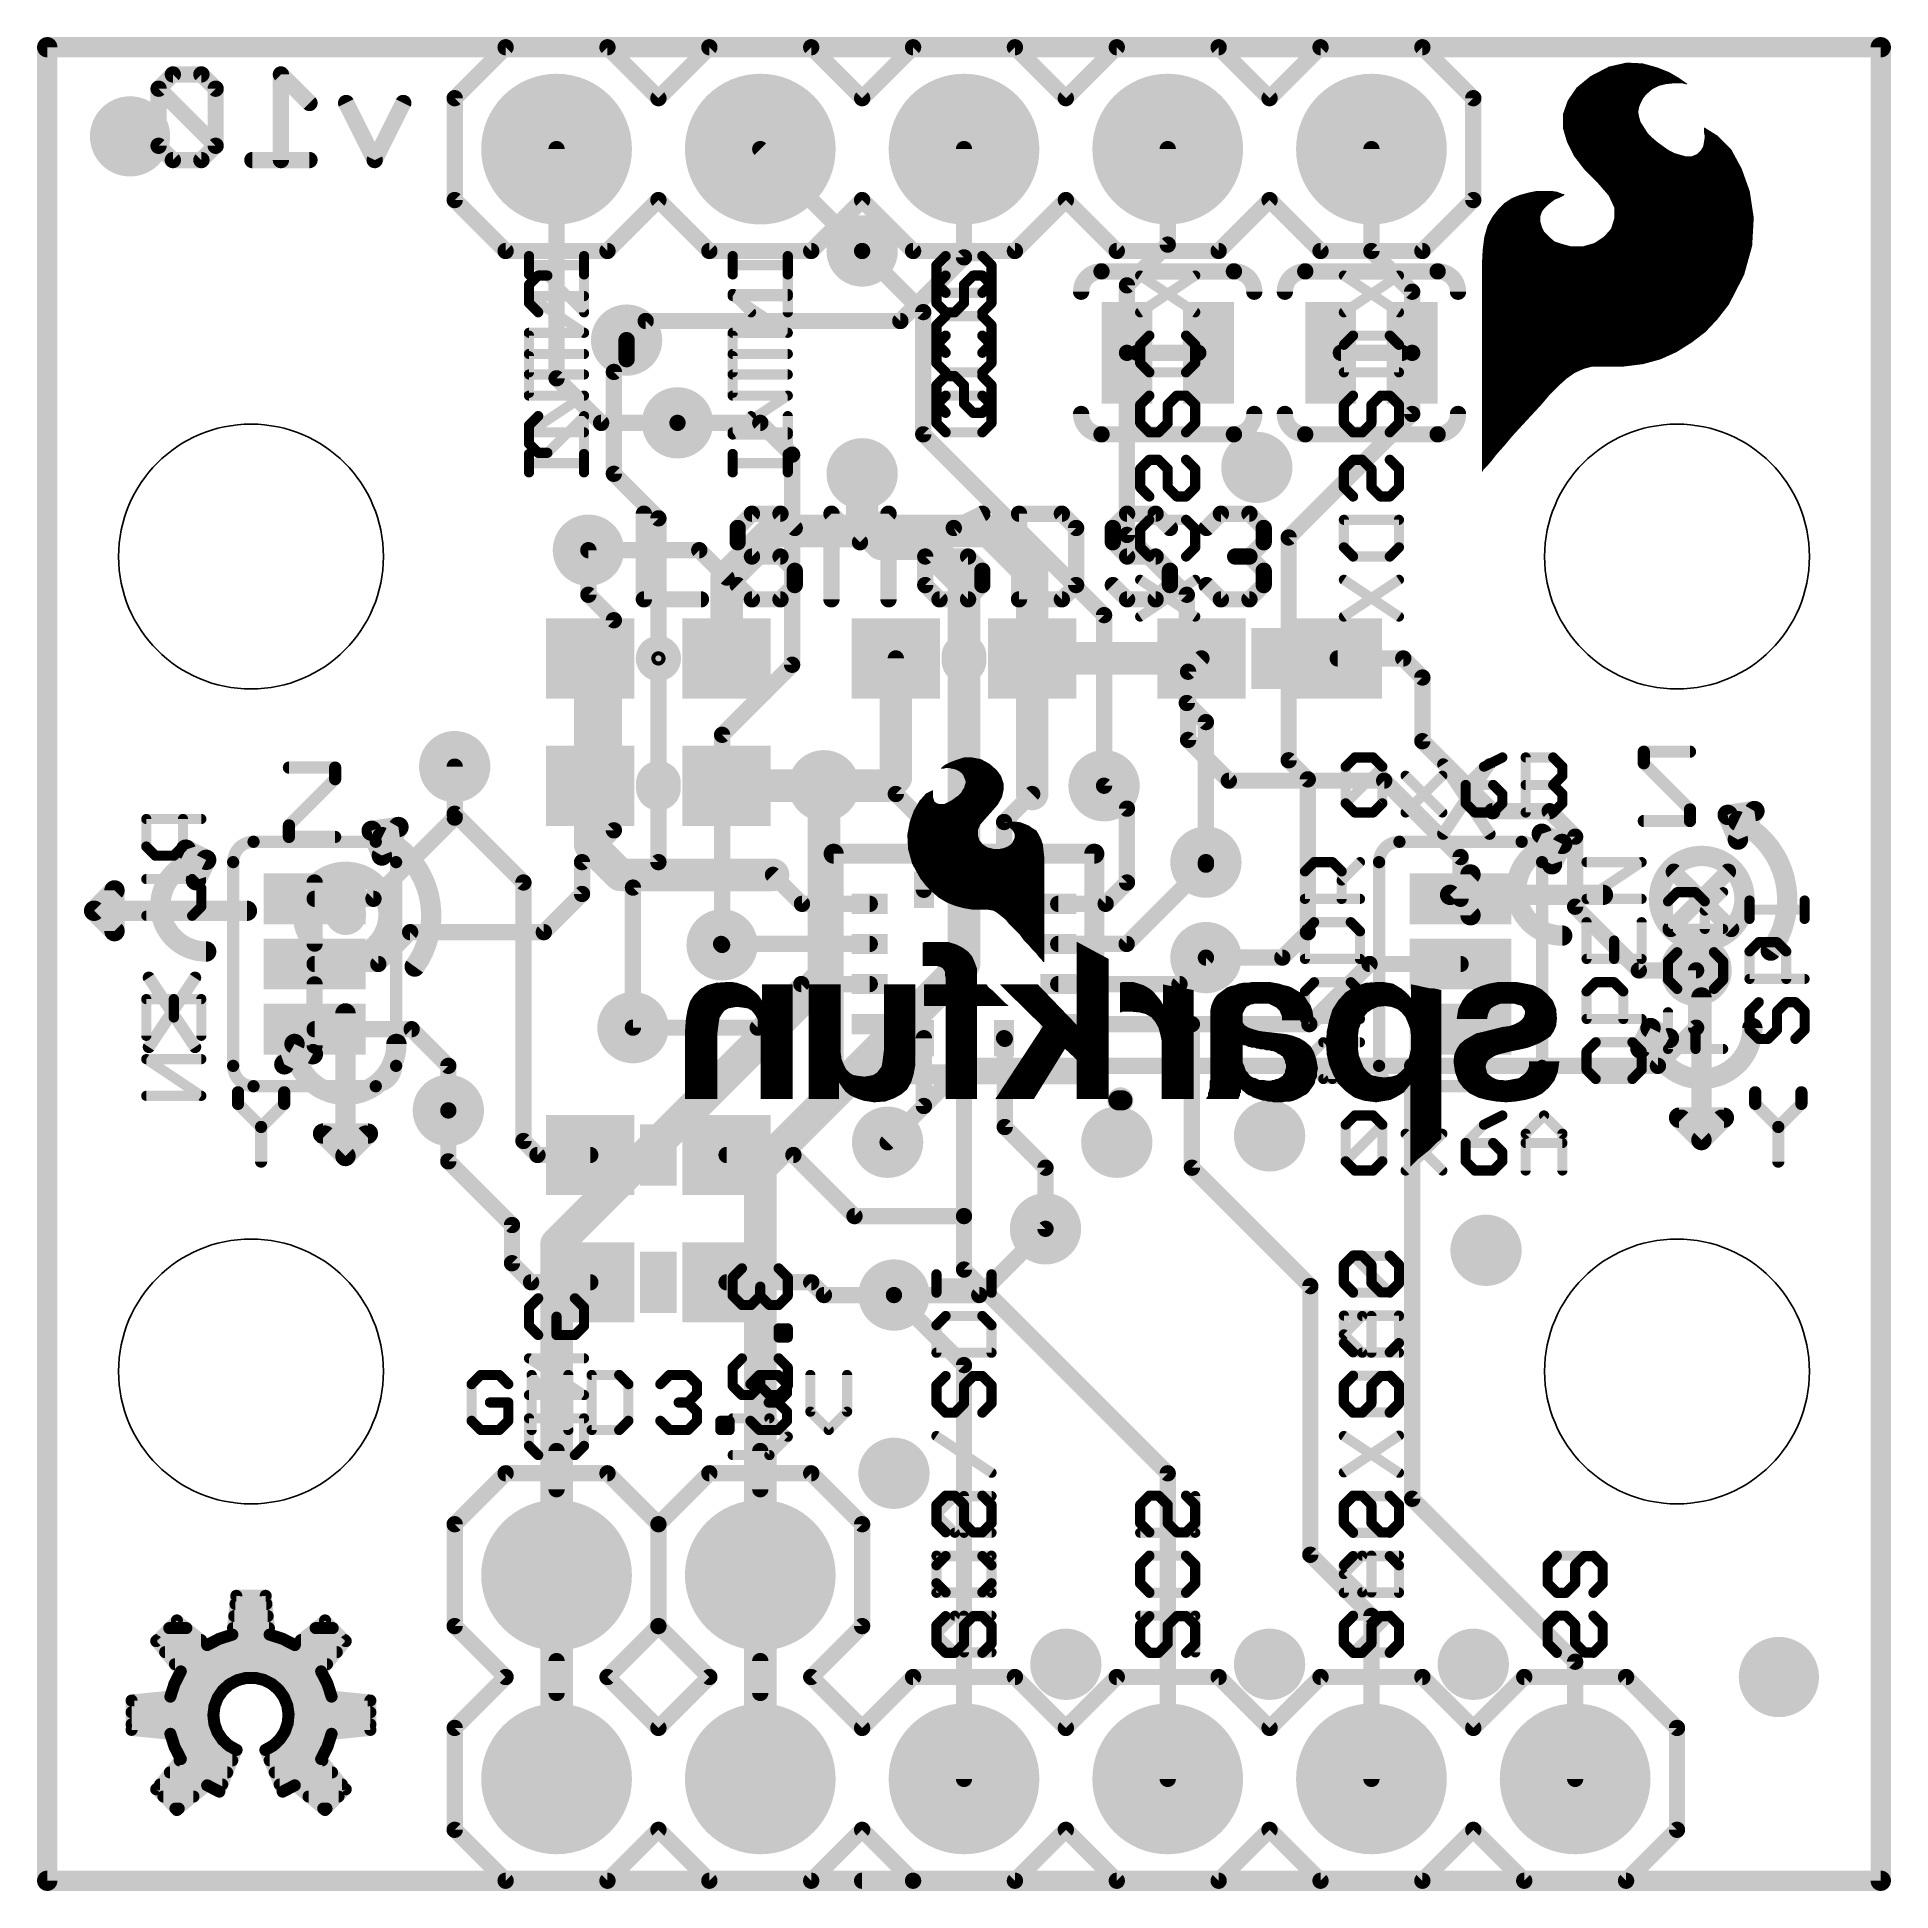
# Model space of a CAD drawing. Extents: x -0.1 to 23, y -0.1 to 23.
import ezdxf

# ---------------------------------------------------------------- set-up
doc = ezdxf.new("R2010")
doc.units = 0
for name, color, linetype in [('1', 12, 'CONTINUOUS'), ('16', 132, 'CONTINUOUS'), ('17', 110, 'CONTINUOUS'), ('18', 110, 'CONTINUOUS'), ('20', 53, 'CONTINUOUS'), ('21', 253, 'CONTINUOUS'), ('22', 40, 'CONTINUOUS')]:
    doc.layers.add(name, color=color, linetype=linetype)

# ---------------------------------------------------------------- blocks, each defined once
blk = doc.blocks.new('RECT')
blk.add_solid([(-0.5, -0.5), (0.5, -0.5), (-0.5, 0.5), (0.5, 0.5)])
blk = doc.blocks.new('PIE')
at = {"const_width": 0.5}
blk.add_lwpolyline([(0, -0.25, 1), (0, 0.25, 1), (0, -0.25)], format="xyb", dxfattribs=at)
blk = doc.blocks.new('ROUNDP')
at = {"const_width": 0.5}
blk.add_lwpolyline([(0, -0.25, 1), (0, 0.25, 1), (0, -0.25)], format="xyb", dxfattribs=at)
blk = doc.blocks.new('ROUNDV')
at = {"const_width": 0.5}
blk.add_lwpolyline([(0, -0.25, 1), (0, 0.25, 1), (0, -0.25)], format="xyb", dxfattribs=at)

msp = doc.modelspace()

# ---------------------------------------------------------------- linework, layer by layer
at = {"layer": '1'}
for points, const_width in [([(22.86, 22.86), (0, 22.86)], 0.254), ([(0, 22.86), (0, 0)], 0.254), ([(22.86, 0), (22.86, 22.86)], 0.254), ([(6.35, 18.7325), (6.35, 21.59)], 0.2032), ([(10.16, 20.32), (8.89, 21.59)], 0.2032), ([(11.43, 20.2406), (11.43, 21.59)], 0.2032), ([(10.6363, 19.4469), (11.43, 20.2406)], 0.2032), ([(7.4613, 19.4469), (7.2231, 19.2088)], 0.2032), ([(10.6363, 19.4469), (7.4613, 19.4469)], 0.2032), ([(6.9056, 18.1769), (6.35, 18.7325)], 0.2032), ([(7.8581, 18.1769), (6.9056, 18.1769)], 0.2032), ([(10.16, 16.9069), (10.16, 17.5419)], 0.4064), ([(10.0806, 16.8275), (10.16, 16.9069)], 0.4064), ([(10.16, 16.8275), (10.16, 16.9069)], 0.4064), ([(8.47, 16.2488), (9.0488, 16.8275)], 0.4064), ([(9.0488, 16.8275), (10.0806, 16.8275)], 0.4064), ([(11.7475, 16.8275), (10.16, 16.8275)], 0.4064), ([(12.28, 16.295), (11.7475, 16.8275)], 0.4064), ([(6.7469, 16.5894), (8.1294, 16.5894)], 0.2032), ([(8.47, 16.2488), (8.1294, 16.5894)], 0.2032), ([(8.47, 15.24), (8.47, 16.2488)], 0.4064), ([(12.28, 15.24), (12.28, 16.295)], 0.4064), ([(6.77, 15.24), (6.77, 13.6525)], 0.4064), ([(10.58, 15.24), (10.58, 13.755)], 0.4064), ([(10.58, 15.24), (10.58, 13.55)], 0.2032), ([(12.28, 15.24), (14.39, 15.24)], 0.4064), ([(12.28, 15.24), (12.28, 13.55)], 0.4064), ([(14.224, 15.074), (14.39, 15.24)], 0.2032), ([(16.09, 15.24), (16.9069, 15.24)], 0.2032), ([(16.9069, 15.24), (17.145, 15.0019)], 0.2032), ([(14.224, 14.224), (14.224, 15.074)], 0.2032), ([(17.145, 15.0019), (17.145, 14.2081)], 0.2032), ([(14.732, 13.716), (14.224, 14.224)], 0.2032), ([(17.145, 14.2081), (18.0181, 13.335)], 0.2032), ([(5.08, 13.8906), (5.08, 13.3033)], 0.2032), ([(10.58, 13.755), (10.4775, 13.6525)], 0.4064), ([(6.77, 13.6525), (6.77, 12.915)], 0.4064), ([(8.47, 13.6525), (9.6837, 13.6525)], 0.4064), ([(10.4775, 13.6525), (9.6837, 13.6525)], 0.4064), ([(10.58, 13.55), (10.922, 13.208)], 0.2032), ([(11.93, 13.2), (12.28, 13.55)], 0.2032), ([(13.462, 13.3668), (13.1763, 13.6525)], 0.2032), ([(16.6687, 13.716), (14.732, 13.716)], 0.2032), ([(17.6212, 12.7635), (16.6687, 13.716)], 0.2032), ([(13.462, 12.446), (13.462, 13.3668)], 0.2032), ([(18.0181, 13.335), (18.7325, 13.335)], 0.2032), ([(18.7325, 13.335), (19.05, 13.0175)], 0.2032), ([(5.08, 13.3033), (5.9373, 12.446)], 0.2032), ([(11.43, 13.208), (10.922, 13.208)], 0.2032), ([(10.93, 13.2), (10.922, 13.208)], 0.2032), ([(10.93, 12.355), (10.93, 13.2)], 0.2032), ([(11.43, 12.355), (11.43, 13.208)], 0.2032), ([(11.93, 12.355), (11.93, 13.2)], 0.2032), ([(6.77, 12.915), (7.1438, 12.5412)], 0.4064), ([(19.05, 13.0175), (19.05, 12.1444)], 0.2032), ([(7.1438, 12.5412), (9.0488, 12.5412)], 0.4064), ([(14.4463, 12.6683), (13.458, 11.68)], 0.2032), ([(14.4463, 12.7), (14.4463, 12.6683)], 0.2032), ([(17.6212, 12.2428), (17.6212, 12.7635)], 0.2032), ([(5.9373, 12.446), (5.9373, 9.2234)], 0.2032), ([(9.41, 12.18), (9.0488, 12.5412)], 0.2032), ([(13.196, 12.18), (13.462, 12.446)], 0.2032), ([(10.255, 12.18), (9.41, 12.18)], 0.2032), ([(12.605, 12.18), (13.196, 12.18)], 0.2032), ([(19.05, 12.1444), (19.8438, 11.3506)], 0.2032), ([(10.255, 11.68), (8.4019, 11.68)], 0.2032), ([(8.4019, 11.68), (8.4138, 11.6681)], 0.2032), ([(12.605, 11.68), (13.458, 11.68)], 0.2032), ([(14.1169, 11.18), (14.4463, 11.5094)], 0.2032), ([(16.486, 11.43), (15.736, 10.68)], 0.2032), ([(16.486, 11.43), (17.6212, 11.43)], 0.2032), ([(20.5581, 11.3506), (19.8438, 11.3506)], 0.2032), ([(9.402, 11.18), (8.8582, 10.6363)], 0.2032), ([(10.255, 11.18), (9.402, 11.18)], 0.2032), ([(12.605, 11.18), (14.1169, 11.18)], 0.2032), ([(7.3025, 10.6363), (8.8582, 10.6363)], 0.2032), ([(12.605, 10.68), (14.2716, 10.68)], 0.2032), ([(14.2716, 10.68), (15.736, 10.68)], 0.2032), ([(14.2716, 8.89), (14.2716, 10.68)], 0.2032), ([(10.93, 10.505), (10.93, 9.66)], 0.2032), ([(11.43, 10.505), (11.43, 8.2867)], 0.2032), ([(11.93, 10.505), (11.938, 10.497)], 0.2032), ([(11.938, 10.497), (11.938, 9.398)], 0.2032), ([(10.93, 9.66), (10.4775, 9.2075)], 0.2032), ([(5.0006, 9.6044), (5.0006, 8.9694)], 0.2032), ([(12.446, 8.89), (11.938, 9.398)], 0.2032), ([(5.9373, 9.2234), (6.1119, 9.0488)], 0.2032), ([(5.0006, 8.9694), (5.7944, 8.1756)], 0.2032), ([(6.1119, 9.0488), (6.77, 9.0488)], 0.2032), ([(8.47, 9.0488), (9.3027, 9.0488)], 0.2032), ([(9.3027, 9.0488), (10.0648, 8.2867)], 0.2032), ([(12.446, 8.128), (12.446, 8.89)], 0.2032), ([(15.748, 7.4136), (14.2716, 8.89)], 0.2032), ([(10.0648, 8.2867), (11.43, 8.2867)], 0.2032), ([(11.43, 8.2867), (11.43, 7.62)], 0.2032), ([(5.7944, 8.1756), (5.7944, 7.6994)], 0.2032), ([(5.7944, 7.6994), (6.0325, 7.4613)], 0.2032), ([(11.43, 7.62), (13.97, 5.08)], 0.2032), ([(6.0325, 7.4613), (6.77, 7.4613)], 0.2032), ([(8.47, 7.4613), (9.525, 7.4613)], 0.2032), ([(9.525, 7.4613), (9.6837, 7.3025)], 0.2032), ([(9.6837, 7.3025), (10.5569, 7.3025)], 0.2032), ([(10.5569, 7.3025), (11.43, 6.4294)], 0.2032), ([(15.748, 4.064), (15.748, 7.4136)], 0.2032), ([(11.43, 1.27), (11.43, 6.4294)], 0.2032), ([(13.97, 5.08), (13.97, 1.27)], 0.2032), ([(16.51, 3.302), (15.748, 4.064)], 0.2032), ([(6.35, 1.27), (6.35, 3.81)], 0.4064), ([(8.89, 3.81), (8.89, 1.27)], 0.4064), ([(16.51, 1.27), (16.51, 3.302)], 0.2032), ([(0, 0), (22.86, 0)], 0.254)]:
    msp.add_lwpolyline(points, dxfattribs=dict(at, const_width=const_width))
for points, const_width in [([(0, 22.9235, 1), (0, 22.7965)], 0.127), ([(0.0635, 22.86, 1), (-0.0635, 22.86)], 0.127), ([(22.9235, 22.86, 1), (22.7965, 22.86)], 0.127), ([(22.86, 22.7965, 1), (22.86, 22.9235)], 0.127), ([(6.4008, 21.59, 1), (6.2992, 21.59)], 0.1016), ([(8.9259, 21.6259, 1), (8.8541, 21.5541)], 0.1016), ([(11.4808, 21.59, 1), (11.3792, 21.59)], 0.1016), ([(10.1241, 20.2841, 1), (10.1959, 20.3559)], 0.1016), ([(11.4659, 20.2047, 1), (11.3941, 20.2765)], 0.1016), ([(11.3792, 20.2406, 1), (11.4808, 20.2406)], 0.1016), ([(7.4613, 19.4977, 1), (7.4613, 19.3961)], 0.1016), ([(7.4972, 19.411, 1), (7.4253, 19.4828)], 0.1016), ([(10.6003, 19.4828, 1), (10.6722, 19.411)], 0.1016), ([(10.6363, 19.3961, 1), (10.6363, 19.4977)], 0.1016), ([(7.1872, 19.2447, 1), (7.259, 19.1728)], 0.1016), ([(6.3859, 18.7684, 1), (6.3141, 18.6966)], 0.1016), ([(6.2992, 18.7325, 1), (6.4008, 18.7325)], 0.1016), ([(6.9056, 18.2277, 1), (6.9056, 18.1261)], 0.1016), ([(6.8697, 18.141, 1), (6.9415, 18.2128)], 0.1016), ([(7.8581, 18.1261, 1), (7.8581, 18.2277)], 0.1016), ([(10.2616, 17.5419, 1), (10.0584, 17.5419)], 0.2032), ([(10.2616, 16.9069, 1), (10.0584, 16.9069)], 0.2032), ([(10.2318, 16.835, 1), (10.0882, 16.9787)], 0.2032), ([(9.0488, 16.9291, 1), (9.0488, 16.7259)], 0.2032), ([(9.1206, 16.7557, 1), (8.9769, 16.8993)], 0.2032), ([(10.0088, 16.8993, 1), (10.1525, 16.7557)], 0.2032), ([(10.16, 16.9291, 1), (10.16, 16.7259)], 0.2032), ([(10.0584, 16.9069, 1), (10.2616, 16.9069)], 0.2032), ([(10.0584, 16.8275, 1), (10.2616, 16.8275)], 0.2032), ([(10.0806, 16.7259, 1), (10.0806, 16.9291)], 0.2032), ([(11.8193, 16.8993, 1), (11.6757, 16.7557)], 0.2032), ([(11.7475, 16.7259, 1), (11.7475, 16.9291)], 0.2032), ([(6.7469, 16.6402, 1), (6.7469, 16.5386)], 0.1016), ([(8.1653, 16.6253, 1), (8.0935, 16.5535)], 0.1016), ([(8.1294, 16.5386, 1), (8.1294, 16.6402)], 0.1016), ([(8.5716, 16.2488, 1), (8.3684, 16.2488)], 0.2032), ([(8.3982, 16.3206, 1), (8.5418, 16.1769)], 0.2032), ([(12.3816, 16.295, 1), (12.1784, 16.295)], 0.2032), ([(12.2082, 16.2232, 1), (12.3518, 16.3668)], 0.2032), ([(8.4341, 16.2128, 1), (8.5059, 16.2847)], 0.1016), ([(6.8716, 15.24, 1), (6.6684, 15.24)], 0.2032), ([(8.3684, 15.24, 1), (8.5716, 15.24)], 0.2032), ([(10.6816, 15.24, 1), (10.4784, 15.24)], 0.2032), ([(10.6308, 15.24, 1), (10.5292, 15.24)], 0.1016), ([(12.28, 15.3416, 1), (12.28, 15.1384)], 0.2032), ([(12.3816, 15.24, 1), (12.1784, 15.24)], 0.2032), ([(12.1784, 15.24, 1), (12.3816, 15.24)], 0.2032), ([(14.39, 15.1384, 1), (14.39, 15.3416)], 0.2032), ([(14.4259, 15.2041, 1), (14.3541, 15.2759)], 0.1016), ([(16.09, 15.2908, 1), (16.09, 15.1892)], 0.1016), ([(16.9428, 15.2759, 1), (16.871, 15.2041)], 0.1016), ([(16.9069, 15.1892, 1), (16.9069, 15.2908)], 0.1016), ([(14.2748, 15.074, 1), (14.1732, 15.074)], 0.1016), ([(14.1881, 15.1099, 1), (14.2599, 15.0381)], 0.1016), ([(17.1958, 15.0019, 1), (17.0942, 15.0019)], 0.1016), ([(17.1091, 14.966, 1), (17.1809, 15.0378)], 0.1016), ([(14.2599, 14.2599, 1), (14.1881, 14.1881)], 0.1016), ([(14.1732, 14.224, 1), (14.2748, 14.224)], 0.1016), ([(17.1809, 14.244, 1), (17.1091, 14.1722)], 0.1016), ([(17.0942, 14.2081, 1), (17.1958, 14.2081)], 0.1016), ([(5.1308, 13.8906, 1), (5.0292, 13.8906)], 0.1016), ([(10.6518, 13.6832, 1), (10.5082, 13.8268)], 0.2032), ([(6.8716, 13.6525, 1), (6.6684, 13.6525)], 0.2032), ([(6.6684, 13.6525, 1), (6.8716, 13.6525)], 0.2032), ([(8.47, 13.7541, 1), (8.47, 13.5509)], 0.2032), ([(9.6837, 13.7541, 1), (9.6837, 13.5509)], 0.2032), ([(9.6837, 13.5509, 1), (9.6837, 13.7541)], 0.2032), ([(10.4057, 13.7243, 1), (10.5493, 13.5807)], 0.2032), ([(10.4775, 13.5509, 1), (10.4775, 13.7541)], 0.2032), ([(10.4784, 13.755, 1), (10.6816, 13.755)], 0.2032), ([(10.6159, 13.5859, 1), (10.5441, 13.5141)], 0.1016), ([(12.1784, 13.55, 1), (12.3816, 13.55)], 0.2032), ([(12.3159, 13.5141, 1), (12.2441, 13.5859)], 0.1016), ([(13.2122, 13.6884, 1), (13.1403, 13.6166)], 0.1016), ([(14.732, 13.7668, 1), (14.732, 13.6652)], 0.1016), ([(14.6961, 13.6801, 1), (14.7679, 13.7519)], 0.1016), ([(16.7047, 13.7519, 1), (16.6328, 13.6801)], 0.1016), ([(16.6687, 13.6652, 1), (16.6687, 13.7668)], 0.1016), ([(10.5292, 13.55, 1), (10.6308, 13.55)], 0.1016), ([(13.5128, 13.3668, 1), (13.4112, 13.3668)], 0.1016), ([(13.4261, 13.3308, 1), (13.4979, 13.4027)], 0.1016), ([(18.0181, 13.3858, 1), (18.0181, 13.2842)], 0.1016), ([(17.9822, 13.2991, 1), (18.054, 13.3709)], 0.1016), ([(18.7684, 13.3709, 1), (18.6966, 13.2991)], 0.1016), ([(18.7325, 13.2842, 1), (18.7325, 13.3858)], 0.1016), ([(5.1159, 13.3392, 1), (5.0441, 13.2673)], 0.1016), ([(5.0292, 13.3033, 1), (5.1308, 13.3033)], 0.1016), ([(10.922, 13.2588, 1), (10.922, 13.1572)], 0.1016), ([(10.9579, 13.2439, 1), (10.8861, 13.1721)], 0.1016), ([(10.9808, 13.2, 1), (10.8792, 13.2)], 0.1016), ([(10.8861, 13.1721, 1), (10.9579, 13.2439)], 0.1016), ([(10.8941, 13.1641, 1), (10.9659, 13.2359)], 0.1016), ([(11.4808, 13.208, 1), (11.3792, 13.208)], 0.1016), ([(11.43, 13.1572, 1), (11.43, 13.2588)], 0.1016), ([(11.9808, 13.2, 1), (11.8792, 13.2)], 0.1016), ([(11.8941, 13.2359, 1), (11.9659, 13.1641)], 0.1016), ([(6.6684, 12.915, 1), (6.8716, 12.915)], 0.2032), ([(6.8418, 12.9868, 1), (6.6982, 12.8432)], 0.2032), ([(19.1008, 13.0175, 1), (18.9992, 13.0175)], 0.1016), ([(19.0141, 12.9816, 1), (19.0859, 13.0534)], 0.1016), ([(7.1438, 12.6428, 1), (7.1438, 12.4397)], 0.2032), ([(7.0719, 12.4694, 1), (7.2156, 12.6131)], 0.2032), ([(9.0488, 12.4397, 1), (9.0488, 12.6428)], 0.2032), ([(14.4971, 12.7, 1), (14.3955, 12.7)], 0.1016), ([(14.3955, 12.6683, 1), (14.4971, 12.6683)], 0.1016), ([(14.4822, 12.6323, 1), (14.4103, 12.7042)], 0.1016), ([(17.672, 12.7635, 1), (17.5705, 12.7635)], 0.1016), ([(17.5853, 12.7276, 1), (17.6572, 12.7994)], 0.1016), ([(5.9881, 12.446, 1), (5.8865, 12.446)], 0.1016), ([(5.9013, 12.4101, 1), (5.9732, 12.4819)], 0.1016), ([(9.0847, 12.5772, 1), (9.0128, 12.5053)], 0.1016), ([(13.4112, 12.446, 1), (13.5128, 12.446)], 0.1016), ([(13.4979, 12.4101, 1), (13.4261, 12.4819)], 0.1016), ([(9.41, 12.2308, 1), (9.41, 12.1292)], 0.1016), ([(9.3741, 12.1441, 1), (9.4459, 12.2159)], 0.1016), ([(10.255, 12.1292, 1), (10.255, 12.2308)], 0.1016), ([(10.8792, 12.355, 1), (10.9808, 12.355)], 0.1016), ([(11.3792, 12.355, 1), (11.4808, 12.355)], 0.1016), ([(11.8792, 12.355, 1), (11.9808, 12.355)], 0.1016), ([(12.605, 12.2308, 1), (12.605, 12.1292)], 0.1016), ([(13.1601, 12.2159, 1), (13.2319, 12.1441)], 0.1016), ([(13.196, 12.1292, 1), (13.196, 12.2308)], 0.1016), ([(17.5705, 12.2428, 1), (17.672, 12.2428)], 0.1016), ([(19.0859, 12.1803, 1), (19.0141, 12.1085)], 0.1016), ([(18.9992, 12.1444, 1), (19.1008, 12.1444)], 0.1016), ([(8.4019, 11.7308, 1), (8.4019, 11.6292)], 0.1016), ([(8.4378, 11.7159, 1), (8.366, 11.6441)], 0.1016), ([(8.3778, 11.6322, 1), (8.4497, 11.704)], 0.1016), ([(10.255, 11.6292, 1), (10.255, 11.7308)], 0.1016), ([(12.605, 11.7308, 1), (12.605, 11.6292)], 0.1016), ([(13.4221, 11.7159, 1), (13.4939, 11.6441)], 0.1016), ([(13.458, 11.6292, 1), (13.458, 11.7308)], 0.1016), ([(14.4822, 11.4735, 1), (14.4103, 11.5453)], 0.1016), ([(16.486, 11.4808, 1), (16.486, 11.3792)], 0.1016), ([(16.5219, 11.3941, 1), (16.4501, 11.4659)], 0.1016), ([(17.6212, 11.3792, 1), (17.6212, 11.4808)], 0.1016), ([(19.8438, 11.4014, 1), (19.8438, 11.2998)], 0.1016), ([(19.8078, 11.3147, 1), (19.8797, 11.3865)], 0.1016), ([(20.5581, 11.2998, 1), (20.5581, 11.4014)], 0.1016), ([(9.402, 11.2308, 1), (9.402, 11.1292)], 0.1016), ([(9.4379, 11.1441, 1), (9.3661, 11.2159)], 0.1016), ([(10.255, 11.1292, 1), (10.255, 11.2308)], 0.1016), ([(12.605, 11.2308, 1), (12.605, 11.1292)], 0.1016), ([(14.081, 11.2159, 1), (14.1528, 11.1441)], 0.1016), ([(14.1169, 11.1292, 1), (14.1169, 11.2308)], 0.1016), ([(7.3025, 10.6871, 1), (7.3025, 10.5854)], 0.1016), ([(8.8223, 10.6722, 1), (8.8942, 10.6003)], 0.1016), ([(8.8582, 10.5854, 1), (8.8582, 10.6871)], 0.1016), ([(12.605, 10.7308, 1), (12.605, 10.6292)], 0.1016), ([(14.2716, 10.7308, 1), (14.2716, 10.6292)], 0.1016), ([(14.3224, 10.68, 1), (14.2208, 10.68)], 0.1016), ([(14.2716, 10.6292, 1), (14.2716, 10.7308)], 0.1016), ([(15.7001, 10.7159, 1), (15.7719, 10.6441)], 0.1016), ([(15.736, 10.6292, 1), (15.736, 10.7308)], 0.1016), ([(10.9808, 10.505, 1), (10.8792, 10.505)], 0.1016), ([(11.4808, 10.505, 1), (11.3792, 10.505)], 0.1016), ([(11.9659, 10.5409, 1), (11.8941, 10.4691)], 0.1016), ([(11.9888, 10.497, 1), (11.8872, 10.497)], 0.1016), ([(11.9021, 10.4611, 1), (11.9739, 10.5329)], 0.1016), ([(10.8792, 9.66, 1), (10.9808, 9.66)], 0.1016), ([(10.9659, 9.6241, 1), (10.8941, 9.6959)], 0.1016), ([(5.0514, 9.6044, 1), (4.9498, 9.6044)], 0.1016), ([(11.9739, 9.4339, 1), (11.9021, 9.3621)], 0.1016), ([(5.9732, 9.2593, 1), (5.9013, 9.1875)], 0.1016), ([(5.8865, 9.2234, 1), (5.9881, 9.2234)], 0.1016), ([(10.4416, 9.2434, 1), (10.5134, 9.1716)], 0.1016), ([(11.8872, 9.398, 1), (11.9888, 9.398)], 0.1016), ([(5.0365, 9.0053, 1), (4.9647, 8.9335)], 0.1016), ([(4.9498, 8.9694, 1), (5.0514, 8.9694)], 0.1016), ([(6.1119, 9.0996, 1), (6.1119, 8.9979)], 0.1016), ([(6.076, 9.0128, 1), (6.1478, 9.0847)], 0.1016), ([(6.77, 8.9979, 1), (6.77, 9.0996)], 0.1016), ([(8.47, 9.0996, 1), (8.47, 8.9979)], 0.1016), ([(9.3387, 9.0847, 1), (9.2668, 9.0128)], 0.1016), ([(9.3027, 8.9979, 1), (9.3027, 9.0996)], 0.1016), ([(12.4968, 8.89, 1), (12.3952, 8.89)], 0.1016), ([(12.4101, 8.8541, 1), (12.4819, 8.9259)], 0.1016), ([(14.3075, 8.9259, 1), (14.2357, 8.8541)], 0.1016), ([(14.2208, 8.89, 1), (14.3224, 8.89)], 0.1016), ([(10.0648, 8.3376, 1), (10.0648, 8.2359)], 0.1016), ([(10.0288, 8.2508, 1), (10.1007, 8.3227)], 0.1016), ([(11.4808, 8.2867, 1), (11.3792, 8.2867)], 0.1016), ([(11.3792, 8.2867, 1), (11.4808, 8.2867)], 0.1016), ([(11.43, 8.2359, 1), (11.43, 8.3376)], 0.1016), ([(5.8452, 8.1756, 1), (5.7436, 8.1756)], 0.1016), ([(5.7585, 8.1397, 1), (5.8303, 8.2115)], 0.1016), ([(12.3952, 8.128, 1), (12.4968, 8.128)], 0.1016), ([(5.8303, 7.7353, 1), (5.7585, 7.6635)], 0.1016), ([(5.7436, 7.6994, 1), (5.8452, 7.6994)], 0.1016), ([(11.4659, 7.6559, 1), (11.3941, 7.5841)], 0.1016), ([(11.3792, 7.62, 1), (11.4808, 7.62)], 0.1016), ([(6.0325, 7.5121, 1), (6.0325, 7.4105)], 0.1016), ([(5.9966, 7.4253, 1), (6.0684, 7.4972)], 0.1016), ([(6.77, 7.4105, 1), (6.77, 7.5121)], 0.1016), ([(8.47, 7.5121, 1), (8.47, 7.4105)], 0.1016), ([(9.5609, 7.4972, 1), (9.4891, 7.4253)], 0.1016), ([(9.525, 7.4105, 1), (9.525, 7.5121)], 0.1016), ([(9.6837, 7.3533, 1), (9.6837, 7.2517)], 0.1016), ([(10.5928, 7.3384, 1), (10.521, 7.2666)], 0.1016), ([(10.5569, 7.2517, 1), (10.5569, 7.3533)], 0.1016), ([(15.7988, 7.4136, 1), (15.6972, 7.4136)], 0.1016), ([(15.7121, 7.3777, 1), (15.7839, 7.4495)], 0.1016), ([(9.6478, 7.2666, 1), (9.7197, 7.3384)], 0.1016), ([(11.4808, 6.4294, 1), (11.3792, 6.4294)], 0.1016), ([(11.3941, 6.3935, 1), (11.4659, 6.4653)], 0.1016), ([(14.0208, 5.08, 1), (13.9192, 5.08)], 0.1016), ([(13.9341, 5.0441, 1), (14.0059, 5.1159)], 0.1016), ([(15.7839, 4.0999, 1), (15.7121, 4.0281)], 0.1016), ([(6.4516, 3.81, 1), (6.2484, 3.81)], 0.2032), ([(8.9916, 3.81, 1), (8.7884, 3.81)], 0.2032), ([(15.6972, 4.064, 1), (15.7988, 4.064)], 0.1016), ([(16.5608, 3.302, 1), (16.4592, 3.302)], 0.1016), ([(16.4741, 3.2661, 1), (16.5459, 3.3379)], 0.1016), ([(6.2484, 1.27, 1), (6.4516, 1.27)], 0.2032), ([(8.7884, 1.27, 1), (8.9916, 1.27)], 0.2032), ([(11.3792, 1.27, 1), (11.4808, 1.27)], 0.1016), ([(13.9192, 1.27, 1), (14.0208, 1.27)], 0.1016), ([(16.4592, 1.27, 1), (16.5608, 1.27)], 0.1016), ([(0, 0.0635, 1), (0, -0.0635)], 0.127), ([(-0.0635, 0, 1), (0.0635, 0)], 0.127), ([(22.7965, 0, 1), (22.9235, 0)], 0.127), ([(22.86, -0.0635, 1), (22.86, 0.0635)], 0.127)]:
    msp.add_lwpolyline(points, format="xyb", dxfattribs=dict(at, const_width=const_width))
at = {"layer": '16'}
for points, const_width in [([(22.86, 22.86), (0, 22.86)], 0.254), ([(0, 22.86), (0, 0)], 0.254), ([(22.86, 0), (22.86, 22.86)], 0.254), ([(1.5658, 22.5212), (1.3879, 22.3432)], 0.2032), ([(1.3879, 22.3432), (1.3879, 21.6314)], 0.2032), ([(2.0997, 21.6314), (1.3879, 22.3432)], 0.2032), ([(1.9217, 22.5212), (1.5658, 22.5212)], 0.2032), ([(2.0997, 22.3432), (1.9217, 22.5212)], 0.2032), ([(2.0997, 21.6314), (2.0997, 22.3432)], 0.2032), ([(3.2691, 22.1653), (2.9132, 22.5212)], 0.2032), ([(2.9132, 22.5212), (2.9132, 21.4535)], 0.2032), ([(4.0826, 21.4535), (3.7267, 22.1653)], 0.2032), ([(4.4385, 22.1653), (4.0826, 21.4535)], 0.2032), ([(1.3879, 21.6314), (1.5658, 21.4535)], 0.2032), ([(1.9217, 21.4535), (2.0997, 21.6314)], 0.2032), ([(1.5658, 21.4535), (1.9217, 21.4535)], 0.2032), ([(3.2691, 21.4535), (2.5573, 21.4535)], 0.2032), ([(13.97, 21.59), (13.97, 20.3994)], 0.2032), ([(16.51, 21.59), (16.51, 20.32)], 0.2032), ([(10.922, 19.558), (10.16, 20.32)], 0.2032), ([(13.97, 20.3994), (13.462, 19.8914)], 0.2032), ([(16.51, 20.32), (17.018, 19.812)], 0.2032), ([(13.462, 19.05), (13.462, 19.8914)], 0.2032), ([(17.018, 19.05), (17.018, 19.812)], 0.2032), ([(10.922, 18.034), (10.922, 19.558)], 0.2032), ([(7.2231, 19.2088), (7.2231, 18.9706)], 0.2032), ([(7.2231, 18.9706), (7.0644, 18.8119)], 0.2032), ([(13.462, 19.05), (13.462, 16.7799)], 0.2032), ([(14.351, 19.05), (13.589, 19.05)], 0.2032), ([(16.129, 19.05), (16.891, 19.05)], 0.2032), ([(17.018, 18.288), (17.018, 19.05)], 0.2032), ([(7.0644, 18.8119), (7.0644, 17.5419)], 0.2032), ([(8.89, 18.1769), (7.8581, 18.1769)], 0.2032), ([(9.2869, 17.78), (8.89, 18.1769)], 0.2032), ([(15.4781, 16.7481), (17.018, 18.288)], 0.2032), ([(13.1763, 15.7797), (10.922, 18.034)], 0.2032), ([(9.2869, 17.78), (9.2869, 15.1606)], 0.2032), ([(7.0644, 17.5419), (7.62, 16.9863)], 0.2032), ([(10.16, 16.9069), (10.16, 17.5419)], 0.4064), ([(10.3981, 16.6687), (10.16, 16.9069)], 0.4064), ([(7.62, 16.9863), (7.62, 12.7)], 0.2032), ([(13.462, 16.7799), (14.2081, 16.0338)], 0.2032), ([(6.7469, 16.0338), (6.7469, 16.5894)], 0.2032), ([(10.9538, 16.6687), (10.3981, 16.6687)], 0.4064), ([(11.43, 16.1925), (10.9538, 16.6687)], 0.4064), ([(15.4781, 13.97), (15.4781, 16.7481)], 0.2032), ([(11.43, 11.43), (11.43, 16.1925)], 0.4064), ([(7.0644, 15.7163), (6.7469, 16.0338)], 0.2032), ([(14.2081, 16.0338), (14.2081, 14.6844)], 0.2032), ([(7.0644, 13.0969), (7.0644, 15.7163)], 0.2032), ([(13.1763, 13.6525), (13.1763, 15.7797)], 0.2032), ([(9.2869, 15.1606), (8.4138, 14.2875)], 0.2032), ([(14.2081, 14.6844), (14.4463, 14.4463)], 0.2032), ([(8.4138, 11.6681), (8.4138, 14.2875)], 0.2032), ([(14.4463, 14.4463), (14.4463, 12.7)], 0.2032), ([(5.08, 13.2556), (5.08, 13.8906)], 0.2032), ([(15.7163, 13.7319), (15.4781, 13.97)], 0.2032), ([(9.6837, 13.6525), (9.6837, 11.2713)], 0.4064), ([(15.7163, 11.8269), (15.7163, 13.7319)], 0.2032), ([(4.0672, 12.2428), (5.08, 13.2556)], 0.2032), ([(6.6675, 12.7), (7.0644, 13.0969)], 0.2032), ([(6.6675, 12.3031), (6.6675, 12.7)], 0.2032), ([(7.62, 12.7), (7.3025, 12.3825)], 0.2032), ([(3.3338, 12.446), (3.3338, 11.684)], 0.2032), ([(7.3025, 12.3825), (7.3025, 10.6363)], 0.2032), ([(3.3338, 12.2428), (4.0672, 12.2428)], 0.2032), ([(6.1913, 11.8269), (6.6675, 12.3031)], 0.2032), ([(4.1275, 11.43), (4.5244, 11.8269)], 0.2032), ([(4.5244, 11.8269), (6.1913, 11.8269)], 0.2032), ([(15.3988, 11.5094), (15.7163, 11.8269)], 0.2032), ([(8.89, 8.89), (11.43, 11.43)], 0.4064), ([(14.4463, 11.5094), (15.3988, 11.5094)], 0.2032), ([(3.3338, 11.43), (4.1275, 11.43)], 0.2032), ([(6.35, 7.9375), (9.6837, 11.2713)], 0.4064), ([(20.5581, 11.3506), (20.5581, 10.6363)], 0.2032), ([(3.3338, 11.176), (3.3338, 10.414)], 0.2032), ([(3.3338, 10.6172), (4.5434, 10.6172)], 0.2032), ([(4.5434, 10.6172), (5.0006, 10.16)], 0.2032), ([(20.5581, 10.6363), (20.0819, 10.16)], 0.2032), ([(5.0006, 10.16), (5.0006, 9.6044)], 0.2032), ([(11.43, 10.16), (10.4775, 9.2075)], 0.2032), ([(17.018, 10.16), (11.43, 10.16)], 0.2032), ([(20.0819, 10.16), (17.018, 10.16)], 0.2032), ([(17.018, 4.7625), (17.018, 10.16)], 0.2032), ([(8.89, 3.81), (8.89, 8.89)], 0.4064), ([(6.35, 3.81), (6.35, 7.9375)], 0.4064), ([(11.6205, 7.3025), (12.446, 8.128)], 0.2032), ([(11.6205, 7.3025), (10.5569, 7.3025)], 0.2032), ([(19.05, 2.7305), (17.018, 4.7625)], 0.2032), ([(6.35, 3.81), (6.35, 1.27)], 0.4064), ([(8.89, 3.81), (8.89, 1.27)], 0.4064), ([(19.05, 1.27), (19.05, 2.7305)], 0.2032), ([(0, 0), (22.86, 0)], 0.254)]:
    msp.add_lwpolyline(points, dxfattribs=dict(at, const_width=const_width))
for points, const_width in [([(0, 22.9235, 1), (0, 22.7965)], 0.127), ([(0.0635, 22.86, 1), (-0.0635, 22.86)], 0.127), ([(22.9235, 22.86, 1), (22.7965, 22.86)], 0.127), ([(22.86, 22.7965, 1), (22.86, 22.9235)], 0.127), ([(1.4238, 22.3792, 1), (1.352, 22.3073)], 0.1016), ([(1.4387, 22.3432, 1), (1.3371, 22.3432)], 0.1016), ([(1.352, 22.3792, 1), (1.4238, 22.3073)], 0.1016), ([(1.5658, 22.572, 1), (1.5658, 22.4704)], 0.1016), ([(1.6017, 22.4853, 1), (1.5299, 22.5571)], 0.1016), ([(1.9576, 22.5571, 1), (1.8858, 22.4853)], 0.1016), ([(1.9217, 22.4704, 1), (1.9217, 22.572)], 0.1016), ([(2.1505, 22.3432, 1), (2.0489, 22.3432)], 0.1016), ([(2.0638, 22.3073, 1), (2.1356, 22.3792)], 0.1016), ([(2.9491, 22.5571, 1), (2.8773, 22.4853)], 0.1016), ([(2.964, 22.5212, 1), (2.8624, 22.5212)], 0.1016), ([(3.2332, 22.1294, 1), (3.305, 22.2012)], 0.1016), ([(3.7721, 22.188, 1), (3.6812, 22.1426)], 0.1016), ([(4.4839, 22.1426, 1), (4.393, 22.188)], 0.1016), ([(1.4238, 21.6673, 1), (1.352, 21.5955)], 0.1016), ([(2.1356, 21.5955, 1), (2.0638, 21.6673)], 0.1016), ([(1.3371, 21.6314, 1), (1.4387, 21.6314)], 0.1016), ([(1.5658, 21.5043, 1), (1.5658, 21.4027)], 0.1016), ([(1.5299, 21.4176, 1), (1.6017, 21.4894)], 0.1016), ([(1.8858, 21.4894, 1), (1.9576, 21.4176)], 0.1016), ([(1.9217, 21.4027, 1), (1.9217, 21.5043)], 0.1016), ([(2.0489, 21.6314, 1), (2.1505, 21.6314)], 0.1016), ([(2.0638, 21.5955, 1), (2.1356, 21.6673)], 0.1016), ([(2.5573, 21.5043, 1), (2.5573, 21.4027)], 0.1016), ([(2.8624, 21.4535, 1), (2.964, 21.4535)], 0.1016), ([(3.2691, 21.4027, 1), (3.2691, 21.5043)], 0.1016), ([(4.0371, 21.4762, 1), (4.128, 21.4308)], 0.1016), ([(4.0371, 21.4308, 1), (4.128, 21.4762)], 0.1016), ([(14.0208, 21.59, 1), (13.9192, 21.59)], 0.1016), ([(16.5608, 21.59, 1), (16.4592, 21.59)], 0.1016), ([(10.1959, 20.3559, 1), (10.1241, 20.2841)], 0.1016), ([(13.9192, 20.3994, 1), (14.0208, 20.3994)], 0.1016), ([(14.0059, 20.3635, 1), (13.9341, 20.4353)], 0.1016), ([(16.5459, 20.3559, 1), (16.4741, 20.2841)], 0.1016), ([(16.4592, 20.32, 1), (16.5608, 20.32)], 0.1016), ([(13.5128, 19.8914, 1), (13.4112, 19.8914)], 0.1016), ([(13.4261, 19.9273, 1), (13.4979, 19.8555)], 0.1016), ([(17.0688, 19.812, 1), (16.9672, 19.812)], 0.1016), ([(16.9821, 19.7761, 1), (17.0539, 19.8479)], 0.1016), ([(10.9728, 19.558, 1), (10.8712, 19.558)], 0.1016), ([(10.8861, 19.5221, 1), (10.9579, 19.5939)], 0.1016), ([(7.2739, 19.2088, 1), (7.1723, 19.2088)], 0.1016), ([(7.1723, 18.9706, 1), (7.2739, 18.9706)], 0.1016), ([(7.259, 18.9347, 1), (7.1872, 19.0065)], 0.1016), ([(13.5128, 19.05, 1), (13.4112, 19.05)], 0.1016), ([(13.4112, 19.05, 1), (13.5128, 19.05)], 0.1016), ([(13.589, 19.1008, 1), (13.589, 18.9992)], 0.1016), ([(14.351, 18.9992, 1), (14.351, 19.1008)], 0.1016), ([(16.129, 19.1008, 1), (16.129, 18.9992)], 0.1016), ([(16.891, 18.9992, 1), (16.891, 19.1008)], 0.1016), ([(17.0688, 19.05, 1), (16.9672, 19.05)], 0.1016), ([(16.9672, 19.05, 1), (17.0688, 19.05)], 0.1016), ([(7.1152, 18.8119, 1), (7.0136, 18.8119)], 0.1016), ([(7.0285, 18.8478, 1), (7.1003, 18.776)], 0.1016), ([(7.8581, 18.2277, 1), (7.8581, 18.1261)], 0.1016), ([(8.9259, 18.2128, 1), (8.8541, 18.141)], 0.1016), ([(8.89, 18.1261, 1), (8.89, 18.2277)], 0.1016), ([(16.9672, 18.288, 1), (17.0688, 18.288)], 0.1016), ([(17.0539, 18.2521, 1), (16.9821, 18.3239)], 0.1016), ([(10.9579, 18.0699, 1), (10.8861, 17.9981)], 0.1016), ([(10.8712, 18.034, 1), (10.9728, 18.034)], 0.1016), ([(9.3377, 17.78, 1), (9.2361, 17.78)], 0.1016), ([(9.251, 17.7441, 1), (9.3228, 17.8159)], 0.1016), ([(7.1003, 17.5778, 1), (7.0285, 17.506)], 0.1016), ([(7.0136, 17.5419, 1), (7.1152, 17.5419)], 0.1016), ([(10.2616, 17.5419, 1), (10.0584, 17.5419)], 0.2032), ([(10.2318, 16.9787, 1), (10.0882, 16.835)], 0.2032), ([(7.6708, 16.9863, 1), (7.5692, 16.9863)], 0.1016), ([(7.5841, 16.9503, 1), (7.6559, 17.0222)], 0.1016), ([(10.0584, 16.9069, 1), (10.2616, 16.9069)], 0.2032), ([(13.4979, 16.8158, 1), (13.4261, 16.744)], 0.1016), ([(6.7977, 16.5894, 1), (6.6961, 16.5894)], 0.1016), ([(10.3981, 16.7704, 1), (10.3981, 16.5671)], 0.2032), ([(10.3263, 16.5969, 1), (10.47, 16.7406)], 0.2032), ([(11.0256, 16.7406, 1), (10.8819, 16.5969)], 0.2032), ([(10.9538, 16.5671, 1), (10.9538, 16.7704)], 0.2032), ([(13.4112, 16.7799, 1), (13.5128, 16.7799)], 0.1016), ([(15.5289, 16.7481, 1), (15.4273, 16.7481)], 0.1016), ([(15.4422, 16.784, 1), (15.514, 16.7122)], 0.1016), ([(11.5316, 16.1925, 1), (11.3284, 16.1925)], 0.2032), ([(11.3582, 16.1207, 1), (11.5018, 16.2643)], 0.2032), ([(6.7828, 16.0697, 1), (6.711, 15.9978)], 0.1016), ([(6.6961, 16.0338, 1), (6.7977, 16.0338)], 0.1016), ([(14.2589, 16.0338, 1), (14.1573, 16.0338)], 0.1016), ([(14.1722, 15.9978, 1), (14.244, 16.0697)], 0.1016), ([(7.1152, 15.7163, 1), (7.0136, 15.7163)], 0.1016), ([(7.0285, 15.6803, 1), (7.1003, 15.7522)], 0.1016), ([(13.2271, 15.7797, 1), (13.1255, 15.7797)], 0.1016), ([(13.1403, 15.7438, 1), (13.2122, 15.8157)], 0.1016), ([(9.3228, 15.1247, 1), (9.251, 15.1965)], 0.1016), ([(9.2361, 15.1606, 1), (9.3377, 15.1606)], 0.1016), ([(14.244, 14.7203, 1), (14.1722, 14.6485)], 0.1016), ([(14.1573, 14.6844, 1), (14.2589, 14.6844)], 0.1016), ([(8.4646, 14.2875, 1), (8.3629, 14.2875)], 0.1016), ([(8.3778, 14.3234, 1), (8.4497, 14.2516)], 0.1016), ([(14.4971, 14.4463, 1), (14.3955, 14.4463)], 0.1016), ([(14.4103, 14.4103, 1), (14.4822, 14.4822)], 0.1016), ([(5.1308, 13.8906, 1), (5.0292, 13.8906)], 0.1016), ([(15.514, 14.0059, 1), (15.4422, 13.9341)], 0.1016), ([(15.4273, 13.97, 1), (15.5289, 13.97)], 0.1016), ([(9.7853, 13.6525, 1), (9.5822, 13.6525)], 0.2032), ([(13.1255, 13.6525, 1), (13.2271, 13.6525)], 0.1016), ([(15.7671, 13.7319, 1), (15.6654, 13.7319)], 0.1016), ([(15.6803, 13.696, 1), (15.7522, 13.7678)], 0.1016), ([(5.0292, 13.2556, 1), (5.1308, 13.2556)], 0.1016), ([(5.1159, 13.2197, 1), (5.0441, 13.2915)], 0.1016), ([(7.1003, 13.061, 1), (7.0285, 13.1328)], 0.1016), ([(7.0136, 13.0969, 1), (7.1152, 13.0969)], 0.1016), ([(6.7183, 12.7, 1), (6.6167, 12.7)], 0.1016), ([(6.6316, 12.7359, 1), (6.7034, 12.6641)], 0.1016), ([(7.5692, 12.7, 1), (7.6708, 12.7)], 0.1016), ([(7.6559, 12.6641, 1), (7.5841, 12.7359)], 0.1016), ([(14.3955, 12.7, 1), (14.4971, 12.7)], 0.1016), ([(3.3846, 12.446, 1), (3.283, 12.446)], 0.1016), ([(7.3533, 12.3825, 1), (7.2517, 12.3825)], 0.1016), ([(3.3338, 12.2936, 1), (3.3338, 12.192)], 0.1016), ([(4.0313, 12.2787, 1), (4.1031, 12.2069)], 0.1016), ([(4.0672, 12.192, 1), (4.0672, 12.2936)], 0.1016), ([(6.6167, 12.3031, 1), (6.7183, 12.3031)], 0.1016), ([(6.7034, 12.2672, 1), (6.6316, 12.339)], 0.1016), ([(7.2666, 12.4184, 1), (7.3384, 12.3466)], 0.1016), ([(4.5244, 11.8777, 1), (4.5244, 11.7761)], 0.1016), ([(4.5603, 11.791, 1), (4.4885, 11.8628)], 0.1016), ([(6.1553, 11.8628, 1), (6.2272, 11.791)], 0.1016), ([(6.1913, 11.7761, 1), (6.1913, 11.8777)], 0.1016), ([(15.6654, 11.8269, 1), (15.7671, 11.8269)], 0.1016), ([(15.7522, 11.791, 1), (15.6803, 11.8628)], 0.1016), ([(3.283, 11.684, 1), (3.3846, 11.684)], 0.1016), ([(8.3629, 11.6681, 1), (8.4646, 11.6681)], 0.1016), ([(11.5018, 11.3582, 1), (11.3582, 11.5018)], 0.2032), ([(14.4463, 11.5602, 1), (14.4463, 11.4586)], 0.1016), ([(15.3628, 11.5453, 1), (15.4347, 11.4735)], 0.1016), ([(15.3988, 11.4586, 1), (15.3988, 11.5602)], 0.1016), ([(3.3338, 11.4808, 1), (3.3338, 11.3792)], 0.1016), ([(4.0916, 11.4659, 1), (4.1634, 11.3941)], 0.1016), ([(4.1275, 11.3792, 1), (4.1275, 11.4808)], 0.1016), ([(9.5822, 11.2713, 1), (9.7853, 11.2713)], 0.2032), ([(9.7556, 11.1994, 1), (9.6119, 11.3431)], 0.2032), ([(11.3284, 11.43, 1), (11.5316, 11.43)], 0.2032), ([(20.6089, 11.3506, 1), (20.5073, 11.3506)], 0.1016), ([(3.3846, 11.176, 1), (3.283, 11.176)], 0.1016), ([(3.3338, 10.668, 1), (3.3338, 10.5664)], 0.1016), ([(4.5793, 10.6531, 1), (4.5075, 10.5813)], 0.1016), ([(4.5434, 10.5664, 1), (4.5434, 10.668)], 0.1016), ([(7.2517, 10.6363, 1), (7.3533, 10.6363)], 0.1016), ([(20.5073, 10.6363, 1), (20.6089, 10.6363)], 0.1016), ([(20.594, 10.6003, 1), (20.5222, 10.6722)], 0.1016), ([(3.283, 10.414, 1), (3.3846, 10.414)], 0.1016), ([(5.0514, 10.16, 1), (4.9498, 10.16)], 0.1016), ([(4.9647, 10.1241, 1), (5.0365, 10.1959)], 0.1016), ([(11.43, 10.2108, 1), (11.43, 10.1092)], 0.1016), ([(11.4659, 10.1241, 1), (11.3941, 10.1959)], 0.1016), ([(17.018, 10.2108, 1), (17.018, 10.1092)], 0.1016), ([(17.0688, 10.16, 1), (16.9672, 10.16)], 0.1016), ([(17.018, 10.1092, 1), (17.018, 10.2108)], 0.1016), ([(20.046, 10.1959, 1), (20.1178, 10.1241)], 0.1016), ([(20.0819, 10.1092, 1), (20.0819, 10.2108)], 0.1016), ([(4.9498, 9.6044, 1), (5.0514, 9.6044)], 0.1016), ([(10.4416, 9.2434, 1), (10.5134, 9.1716)], 0.1016), ([(8.9916, 8.89, 1), (8.7884, 8.89)], 0.2032), ([(8.8182, 8.9618, 1), (8.9618, 8.8182)], 0.2032), ([(6.4516, 7.9375, 1), (6.2484, 7.9375)], 0.2032), ([(6.2782, 8.0093, 1), (6.4218, 7.8657)], 0.2032), ([(12.4819, 8.0921, 1), (12.4101, 8.1639)], 0.1016), ([(10.5569, 7.3533, 1), (10.5569, 7.2517)], 0.1016), ([(11.6205, 7.2517, 1), (11.6205, 7.3533)], 0.1016), ([(11.5846, 7.3384, 1), (11.6564, 7.2666)], 0.1016), ([(17.0539, 4.7984, 1), (16.9821, 4.7266)], 0.1016), ([(16.9672, 4.7625, 1), (17.0688, 4.7625)], 0.1016), ([(6.4516, 3.81, 1), (6.2484, 3.81)], 0.2032), ([(8.9916, 3.81, 1), (8.7884, 3.81)], 0.2032), ([(6.2484, 3.81, 1), (6.4516, 3.81)], 0.2032), ([(8.7884, 3.81, 1), (8.9916, 3.81)], 0.2032), ([(19.1008, 2.7305, 1), (18.9992, 2.7305)], 0.1016), ([(19.0141, 2.6946, 1), (19.0859, 2.7664)], 0.1016), ([(6.2484, 1.27, 1), (6.4516, 1.27)], 0.2032), ([(8.7884, 1.27, 1), (8.9916, 1.27)], 0.2032), ([(18.9992, 1.27, 1), (19.1008, 1.27)], 0.1016), ([(0, 0.0635, 1), (0, -0.0635)], 0.127), ([(-0.0635, 0, 1), (0.0635, 0)], 0.127), ([(22.7965, 0, 1), (22.9235, 0)], 0.127), ([(22.86, -0.0635, 1), (22.86, 0.0635)], 0.127)]:
    msp.add_lwpolyline(points, format="xyb", dxfattribs=dict(at, const_width=const_width))
at = {"layer": '20', "const_width": 0.2032}
for points in [[(22.86, 22.86), (0, 22.86)], [(0, 22.86), (0, 0)], [(22.86, 0), (22.86, 22.86)], [(0, 0), (22.86, 0)]]:
    msp.add_lwpolyline(points, dxfattribs=at)
at = {"layer": '20', "const_width": 0.1016}
for points in [[(0, 22.9108, 1), (0, 22.8092)], [(0.0508, 22.86, 1), (-0.0508, 22.86)], [(22.9108, 22.86, 1), (22.8092, 22.86)], [(22.86, 22.8092, 1), (22.86, 22.9108)], [(0, 0.0508, 1), (0, -0.0508)], [(-0.0508, 0, 1), (0.0508, 0)], [(22.8092, 0, 1), (22.9108, 0)], [(22.86, -0.0508, 1), (22.86, 0.0508)]]:
    msp.add_lwpolyline(points, format="xyb", dxfattribs=at)
at = {"layer": '20'}
for centre in [(2.54, 16.51), (20.32, 16.51), (2.54, 6.35), (20.32, 6.35)]:
    msp.add_circle(centre, 1.651, dxfattribs=at)
at = {"layer": '21'}
for points, const_width in [([(5.715, 22.86), (5.08, 22.225)], 0.2032), ([(5.715, 22.86), (6.985, 22.86)], 0.2032), ([(6.985, 22.86), (7.62, 22.225)], 0.2032), ([(7.62, 22.225), (8.255, 22.86)], 0.2032), ([(8.255, 22.86), (9.525, 22.86)], 0.2032), ([(9.525, 22.86), (10.16, 22.225)], 0.2032), ([(10.16, 22.225), (10.795, 22.86)], 0.2032), ([(10.795, 22.86), (12.065, 22.86)], 0.2032), ([(12.065, 22.86), (12.7, 22.225)], 0.2032), ([(13.335, 22.86), (12.7, 22.225)], 0.2032), ([(13.335, 22.86), (14.605, 22.86)], 0.2032), ([(14.605, 22.86), (15.24, 22.225)], 0.2032), ([(15.24, 22.225), (15.875, 22.86)], 0.2032), ([(15.875, 22.86), (17.145, 22.86)], 0.2032), ([(17.145, 22.86), (17.78, 22.225)], 0.2032), ([(19.6919, 22.6638), (19.4719, 22.6137)], 0.01), ([(19.6314, 22.65), (19.9054, 22.65)], 0.01), ([(19.6754, 22.66), (19.7669, 22.66)], 0.01), ([(19.8919, 22.6538), (19.6919, 22.6638)], 0.01), ([(20.0719, 22.6038), (19.8919, 22.6538)], 0.01), ([(19.2419, 22.4938), (19.0719, 22.3538)], 0.01), ([(19.1523, 22.42), (20.4175, 22.42)], 0.01), ([(19.1645, 22.43), (20.4031, 22.43)], 0.01), ([(19.1766, 22.44), (20.3891, 22.44)], 0.01), ([(19.1888, 22.45), (20.3751, 22.45)], 0.01), ([(19.2009, 22.46), (20.3611, 22.46)], 0.01), ([(19.213, 22.47), (20.3471, 22.47)], 0.01), ([(19.2252, 22.48), (20.3312, 22.48)], 0.01), ([(19.2373, 22.49), (20.314, 22.49)], 0.01), ([(19.4719, 22.6137), (19.2419, 22.4938)], 0.01), ([(19.2539, 22.5), (20.2969, 22.5)], 0.01), ([(19.273, 22.51), (20.2797, 22.51)], 0.01), ([(19.2922, 22.52), (20.2626, 22.52)], 0.01), ([(19.3114, 22.53), (20.2454, 22.53)], 0.01), ([(19.3305, 22.54), (20.2283, 22.54)], 0.01), ([(19.3497, 22.55), (20.2063, 22.55)], 0.01), ([(19.3689, 22.56), (20.1813, 22.56)], 0.01), ([(19.388, 22.57), (20.1563, 22.57)], 0.01), ([(19.4072, 22.58), (20.1313, 22.58)], 0.01), ([(19.4264, 22.59), (20.1062, 22.59)], 0.01), ([(19.4455, 22.6), (20.0813, 22.6)], 0.01), ([(19.4647, 22.61), (20.0494, 22.61)], 0.01), ([(19.4994, 22.62), (20.0134, 22.62)], 0.01), ([(19.5434, 22.63), (19.9774, 22.63)], 0.01), ([(19.5874, 22.64), (19.9414, 22.64)], 0.01), ([(20.2219, 22.5438), (20.0719, 22.6038)], 0.01), ([(20.3419, 22.4738), (20.2219, 22.5438)], 0.01), ([(20.4119, 22.4238), (20.3419, 22.4738)], 0.01), ([(20.4419, 22.4038), (20.4119, 22.4238)], 0.01), ([(5.08, 22.225), (5.08, 20.955)], 0.2032), ([(17.78, 22.225), (17.78, 20.955)], 0.2032), ([(18.9619, 22.1938), (18.9019, 22.0237)], 0.01), ([(18.9606, 22.19), (19.875, 22.19)], 0.01), ([(19.0719, 22.3538), (18.9619, 22.1938)], 0.01), ([(18.9662, 22.2), (19.88, 22.2)], 0.01), ([(18.973, 22.21), (19.885, 22.21)], 0.01), ([(18.9799, 22.22), (19.89, 22.22)], 0.01), ([(18.9868, 22.23), (19.8969, 22.23)], 0.01), ([(18.9937, 22.24), (19.9049, 22.24)], 0.01), ([(19.0005, 22.25), (19.9129, 22.25)], 0.01), ([(19.0074, 22.26), (19.9209, 22.26)], 0.01), ([(19.0143, 22.27), (19.9289, 22.27)], 0.01), ([(19.0212, 22.28), (19.939, 22.28)], 0.01), ([(19.028, 22.29), (19.9504, 22.29)], 0.01), ([(19.0349, 22.3), (19.9619, 22.3)], 0.01), ([(19.0418, 22.31), (19.9733, 22.31)], 0.01), ([(19.0487, 22.32), (19.9847, 22.32)], 0.01), ([(19.0555, 22.33), (19.9962, 22.33)], 0.01), ([(19.0624, 22.34), (20.0076, 22.34)], 0.01), ([(19.0693, 22.35), (20.0244, 22.35)], 0.01), ([(19.0795, 22.36), (20.0444, 22.36)], 0.01), ([(19.0916, 22.37), (20.0644, 22.37)], 0.01), ([(19.1038, 22.38), (20.0844, 22.38)], 0.01), ([(19.1159, 22.39), (20.1169, 22.39)], 0.01), ([(19.128, 22.4), (20.1569, 22.4)], 0.01), ([(19.1402, 22.41), (20.2281, 22.41)], 0.01), ([(19.8619, 22.1638), (19.8919, 22.2238)], 0.01), ([(19.8919, 22.2238), (19.9319, 22.2737)], 0.01), ([(19.9319, 22.2737), (20.0119, 22.3438)], 0.01), ([(20.0119, 22.3438), (20.0919, 22.3838)], 0.01), ([(20.0919, 22.3838), (20.1719, 22.4038)], 0.01), ([(20.1719, 22.4038), (20.2619, 22.4138)], 0.01), ([(20.2619, 22.4138), (20.3919, 22.4138)], 0.01), ([(20.3919, 22.4138), (20.4319, 22.4038)], 0.01), ([(20.4069, 22.41), (20.4325, 22.41)], 0.01), ([(20.4319, 22.4038), (20.4419, 22.4038)], 0.01), ([(18.9019, 22.0237), (18.9019, 21.8538)], 0.01), ([(18.9019, 22.02), (19.8375, 22.02)], 0.01), ([(18.9019, 22.01), (19.8392, 22.01)], 0.01), ([(18.9019, 22), (19.8408, 22)], 0.01), ([(18.9019, 21.99), (19.8429, 21.99)], 0.01), ([(18.9019, 21.98), (19.8458, 21.98)], 0.01), ([(18.9019, 21.97), (19.8487, 21.97)], 0.01), ([(18.9019, 21.96), (19.8515, 21.96)], 0.01), ([(18.9041, 22.03), (19.8358, 22.03)], 0.01), ([(18.9076, 22.04), (19.8342, 22.04)], 0.01), ([(18.9111, 22.05), (19.8325, 22.05)], 0.01), ([(18.9147, 22.06), (19.8329, 22.06)], 0.01), ([(18.9182, 22.07), (19.8346, 22.07)], 0.01), ([(18.9217, 22.08), (19.8362, 22.08)], 0.01), ([(18.9253, 22.09), (19.8379, 22.09)], 0.01), ([(18.9288, 22.1), (19.8396, 22.1)], 0.01), ([(18.9323, 22.11), (19.8413, 22.11)], 0.01), ([(18.9358, 22.12), (19.8444, 22.12)], 0.01), ([(18.9394, 22.13), (19.8484, 22.13)], 0.01), ([(18.9429, 22.14), (19.8524, 22.14)], 0.01), ([(18.9464, 22.15), (19.8564, 22.15)], 0.01), ([(18.95, 22.16), (19.8604, 22.16)], 0.01), ([(18.9535, 22.17), (19.865, 22.17)], 0.01), ([(18.957, 22.18), (19.87, 22.18)], 0.01), ([(19.8319, 22.0538), (19.8419, 22.1137)], 0.01), ([(19.8419, 21.9938), (19.8319, 22.0538)], 0.01), ([(19.8419, 22.1137), (19.8619, 22.1638)], 0.01), ([(19.8619, 21.9238), (19.8419, 21.9938)], 0.01), ([(18.9019, 21.95), (19.8544, 21.95)], 0.01), ([(18.9019, 21.94), (19.8572, 21.94)], 0.01), ([(18.9019, 21.93), (19.8601, 21.93)], 0.01), ([(18.9019, 21.92), (19.8644, 21.92)], 0.01), ([(18.9019, 21.91), (19.871, 21.91)], 0.01), ([(18.9019, 21.9), (19.8777, 21.9)], 0.01), ([(18.9019, 21.89), (19.8844, 21.89)], 0.01), ([(18.9019, 21.88), (19.891, 21.88)], 0.01), ([(18.9019, 21.87), (19.8977, 21.87)], 0.01), ([(18.9019, 21.86), (19.9042, 21.86)], 0.01), ([(18.9019, 21.8538), (18.9519, 21.6837)], 0.01), ([(18.903, 21.85), (19.9105, 21.85)], 0.01), ([(18.9059, 21.84), (19.9167, 21.84)], 0.01), ([(18.9089, 21.83), (19.923, 21.83)], 0.01), ([(18.9118, 21.82), (19.9292, 21.82)], 0.01), ([(18.9147, 21.81), (19.9355, 21.81)], 0.01), ([(18.9177, 21.8), (19.9417, 21.8)], 0.01), ([(18.9206, 21.79), (19.948, 21.79)], 0.01), ([(18.9236, 21.78), (19.9556, 21.78)], 0.01), ([(18.9265, 21.77), (19.9656, 21.77)], 0.01), ([(18.9294, 21.76), (19.9756, 21.76)], 0.01), ([(18.9324, 21.75), (19.9856, 21.75)], 0.01), ([(18.9353, 21.74), (19.9956, 21.74)], 0.01), ([(18.9383, 21.73), (20.0063, 21.73)], 0.01), ([(19.9019, 21.8637), (19.8619, 21.9238)], 0.01), ([(19.9519, 21.7838), (19.9019, 21.8637)], 0.01), ([(20.0019, 21.7338), (19.9519, 21.7838)], 0.01), ([(20.0719, 21.6738), (20.0019, 21.7338)], 0.01), ([(20.8219, 21.7538), (20.6619, 21.8538)], 0.01), ([(20.6619, 21.8538), (20.6619, 21.8438)], 0.01), ([(20.6619, 21.85), (20.6679, 21.85)], 0.01), ([(20.6619, 21.8438), (20.6619, 21.7937)], 0.01), ([(20.6619, 21.84), (20.6839, 21.84)], 0.01), ([(20.6619, 21.83), (20.6999, 21.83)], 0.01), ([(20.6619, 21.82), (20.7159, 21.82)], 0.01), ([(20.6619, 21.81), (20.7319, 21.81)], 0.01), ([(20.6619, 21.8), (20.7479, 21.8)], 0.01), ([(20.6619, 21.7937), (20.6719, 21.7438)], 0.01), ([(20.6719, 21.7438), (20.6619, 21.6837)], 0.01), ([(20.6626, 21.79), (20.7639, 21.79)], 0.01), ([(20.6646, 21.78), (20.7799, 21.78)], 0.01), ([(20.6666, 21.77), (20.7959, 21.77)], 0.01), ([(20.6686, 21.76), (20.8119, 21.76)], 0.01), ([(20.6696, 21.73), (20.8456, 21.73)], 0.01), ([(20.6706, 21.75), (20.8256, 21.75)], 0.01), ([(20.6713, 21.74), (20.8356, 21.74)], 0.01), ([(20.9919, 21.5838), (20.8219, 21.7538)], 0.01), ([(18.9412, 21.72), (20.0179, 21.72)], 0.01), ([(18.9442, 21.71), (20.0296, 21.71)], 0.01), ([(18.9471, 21.7), (20.0413, 21.7)], 0.01), ([(18.95, 21.69), (20.0529, 21.69)], 0.01), ([(18.9519, 21.6837), (19.0419, 21.5038)], 0.01), ([(18.9537, 21.68), (20.0646, 21.68)], 0.01), ([(18.9588, 21.67), (20.0771, 21.67)], 0.01), ([(18.9638, 21.66), (20.0911, 21.66)], 0.01), ([(18.9688, 21.65), (20.1051, 21.65)], 0.01), ([(18.9738, 21.64), (20.1191, 21.64)], 0.01), ([(18.9788, 21.63), (20.1331, 21.63)], 0.01), ([(18.9838, 21.62), (20.1471, 21.62)], 0.01), ([(18.9887, 21.61), (20.1611, 21.61)], 0.01), ([(18.9938, 21.6), (20.1751, 21.6)], 0.01), ([(18.9988, 21.59), (20.1891, 21.59)], 0.01), ([(19.0038, 21.58), (20.2031, 21.58)], 0.01), ([(19.0087, 21.57), (20.2194, 21.57)], 0.01), ([(19.0138, 21.56), (20.2394, 21.56)], 0.01), ([(19.0188, 21.55), (20.2594, 21.55)], 0.01), ([(19.0237, 21.54), (20.2794, 21.54)], 0.01), ([(19.0288, 21.53), (20.305, 21.53)], 0.01), ([(19.0338, 21.52), (20.34, 21.52)], 0.01), ([(19.0388, 21.51), (20.375, 21.51)], 0.01), ([(19.0419, 21.5038), (19.1719, 21.3338)], 0.01), ([(19.0447, 21.5), (20.41, 21.5)], 0.01), ([(20.1419, 21.6238), (20.0719, 21.6738)], 0.01), ([(20.2119, 21.5738), (20.1419, 21.6238)], 0.01), ([(20.2919, 21.5338), (20.2119, 21.5738)], 0.01), ([(20.3619, 21.5138), (20.2919, 21.5338)], 0.01), ([(20.4319, 21.4938), (20.3619, 21.5138)], 0.01), ([(20.5019, 21.4938), (20.4319, 21.4938)], 0.01), ([(20.5719, 21.5237), (20.5019, 21.4938)], 0.01), ([(20.5165, 21.5), (21.0372, 21.5)], 0.01), ([(20.5398, 21.51), (21.0318, 21.51)], 0.01), ([(20.5631, 21.52), (21.0264, 21.52)], 0.01), ([(20.6219, 21.5738), (20.5719, 21.5237)], 0.01), ([(20.5781, 21.53), (21.021, 21.53)], 0.01), ([(20.5881, 21.54), (21.0156, 21.54)], 0.01), ([(20.5981, 21.55), (21.0102, 21.55)], 0.01), ([(20.6081, 21.56), (21.0047, 21.56)], 0.01), ([(20.6181, 21.57), (20.9993, 21.57)], 0.01), ([(20.6519, 21.6238), (20.6219, 21.5738)], 0.01), ([(20.6256, 21.58), (20.9939, 21.58)], 0.01), ([(20.6316, 21.59), (20.9856, 21.59)], 0.01), ([(20.6376, 21.6), (20.9756, 21.6)], 0.01), ([(20.6436, 21.61), (20.9656, 21.61)], 0.01), ([(20.6496, 21.62), (20.9556, 21.62)], 0.01), ([(20.6619, 21.6837), (20.6519, 21.6238)], 0.01), ([(20.6529, 21.63), (20.9456, 21.63)], 0.01), ([(20.6546, 21.64), (20.9356, 21.64)], 0.01), ([(20.6563, 21.65), (20.9256, 21.65)], 0.01), ([(20.6579, 21.66), (20.9156, 21.66)], 0.01), ([(20.6596, 21.67), (20.9056, 21.67)], 0.01), ([(20.6613, 21.68), (20.8956, 21.68)], 0.01), ([(20.6629, 21.69), (20.8856, 21.69)], 0.01), ([(20.6646, 21.7), (20.8756, 21.7)], 0.01), ([(20.6663, 21.71), (20.8656, 21.71)], 0.01), ([(20.6679, 21.72), (20.8556, 21.72)], 0.01), ([(21.1219, 21.3438), (20.9919, 21.5838)], 0.01), ([(19.0524, 21.49), (21.0427, 21.49)], 0.01), ([(19.06, 21.48), (21.0481, 21.48)], 0.01), ([(19.0677, 21.47), (21.0535, 21.47)], 0.01), ([(19.0753, 21.46), (21.0589, 21.46)], 0.01), ([(19.083, 21.45), (21.0643, 21.45)], 0.01), ([(19.0906, 21.44), (21.0697, 21.44)], 0.01), ([(19.0983, 21.43), (21.0752, 21.43)], 0.01), ([(19.1059, 21.42), (21.0806, 21.42)], 0.01), ([(19.1136, 21.41), (21.086, 21.41)], 0.01), ([(19.1212, 21.4), (21.0914, 21.4)], 0.01), ([(19.1289, 21.39), (21.0968, 21.39)], 0.01), ([(19.1365, 21.38), (21.1022, 21.38)], 0.01), ([(19.1442, 21.37), (21.1077, 21.37)], 0.01), ([(19.1518, 21.36), (21.1131, 21.36)], 0.01), ([(19.1594, 21.35), (21.1185, 21.35)], 0.01), ([(19.1671, 21.34), (21.1232, 21.34)], 0.01), ([(19.1719, 21.3338), (19.3419, 21.1638)], 0.01), ([(19.1756, 21.33), (21.1268, 21.33)], 0.01), ([(19.1856, 21.32), (21.1304, 21.32)], 0.01), ([(19.1956, 21.31), (21.1339, 21.31)], 0.01), ([(19.2056, 21.3), (21.1375, 21.3)], 0.01), ([(19.2156, 21.29), (21.1411, 21.29)], 0.01), ([(19.2256, 21.28), (21.1446, 21.28)], 0.01), ([(19.2356, 21.27), (21.1482, 21.27)], 0.01), ([(19.2456, 21.26), (21.1518, 21.26)], 0.01), ([(21.2219, 21.0638), (21.1219, 21.3438)], 0.01), ([(5.08, 20.955), (5.715, 20.32)], 0.2032), ([(7.62, 20.955), (6.985, 20.32)], 0.2032), ([(8.255, 20.32), (7.62, 20.955)], 0.2032), ([(10.16, 20.955), (9.525, 20.32)], 0.2032), ([(10.795, 20.32), (10.16, 20.955)], 0.2032), ([(12.7, 20.955), (12.065, 20.32)], 0.2032), ([(12.7, 20.955), (13.335, 20.32)], 0.2032), ([(15.24, 20.955), (14.605, 20.32)], 0.2032), ([(15.875, 20.32), (15.24, 20.955)], 0.2032), ([(17.78, 20.955), (17.145, 20.32)], 0.2032), ([(18.4719, 21.0437), (18.3619, 21.0138)], 0.01), ([(18.4215, 21.03), (18.8831, 21.03)], 0.01), ([(18.4581, 21.04), (18.8562, 21.04)], 0.01), ([(18.5719, 21.0638), (18.4719, 21.0437)], 0.01), ([(18.5031, 21.05), (18.8313, 21.05)], 0.01), ([(18.5531, 21.06), (18.7781, 21.06)], 0.01), ([(18.7519, 21.0638), (18.5719, 21.0638)], 0.01), ([(18.8219, 21.0538), (18.7519, 21.0638)], 0.01), ([(18.8719, 21.0338), (18.8219, 21.0538)], 0.01), ([(18.9019, 21.0237), (18.8719, 21.0338)], 0.01), ([(19.2556, 21.25), (21.1554, 21.25)], 0.01), ([(19.2656, 21.24), (21.1589, 21.24)], 0.01), ([(19.2756, 21.23), (21.1625, 21.23)], 0.01), ([(19.2856, 21.22), (21.1661, 21.22)], 0.01), ([(19.2956, 21.21), (21.1696, 21.21)], 0.01), ([(19.3056, 21.2), (21.1732, 21.2)], 0.01), ([(19.3156, 21.19), (21.1768, 21.19)], 0.01), ([(19.3256, 21.18), (21.1804, 21.18)], 0.01), ([(19.3356, 21.17), (21.1839, 21.17)], 0.01), ([(19.3419, 21.1638), (19.4719, 21.0138)], 0.01), ([(19.3451, 21.16), (21.1875, 21.16)], 0.01), ([(19.3538, 21.15), (21.1911, 21.15)], 0.01), ([(19.3625, 21.14), (21.1946, 21.14)], 0.01), ([(19.3711, 21.13), (21.1982, 21.13)], 0.01), ([(19.3798, 21.12), (21.2018, 21.12)], 0.01), ([(19.3885, 21.11), (21.2054, 21.11)], 0.01), ([(19.3971, 21.1), (21.2089, 21.1)], 0.01), ([(19.4058, 21.09), (21.2125, 21.09)], 0.01), ([(19.4145, 21.08), (21.2161, 21.08)], 0.01), ([(19.4231, 21.07), (21.2196, 21.07)], 0.01), ([(19.4318, 21.06), (21.2224, 21.06)], 0.01), ([(19.4405, 21.05), (21.224, 21.05)], 0.01), ([(19.4491, 21.04), (21.2255, 21.04)], 0.01), ([(19.4578, 21.03), (21.227, 21.03)], 0.01), ([(21.2719, 20.7338), (21.2219, 21.0638)], 0.01), ([(18.0919, 20.8338), (18.0219, 20.7438)], 0.01), ([(18.0656, 20.8), (18.6273, 20.8)], 0.01), ([(18.0734, 20.81), (18.6306, 20.81)], 0.01), ([(18.0812, 20.82), (18.6366, 20.82)], 0.01), ([(18.089, 20.83), (18.6441, 20.83)], 0.01), ([(18.1719, 20.9138), (18.0919, 20.8338)], 0.01), ([(18.0981, 20.84), (18.6516, 20.84)], 0.01), ([(18.1081, 20.85), (18.6591, 20.85)], 0.01), ([(18.1181, 20.86), (18.6681, 20.86)], 0.01), ([(18.1281, 20.87), (18.6781, 20.87)], 0.01), ([(18.1381, 20.88), (18.6881, 20.88)], 0.01), ([(18.1481, 20.89), (18.6981, 20.89)], 0.01), ([(18.1581, 20.9), (18.7097, 20.9)], 0.01), ([(18.1681, 20.91), (18.7222, 20.91)], 0.01), ([(18.2619, 20.9738), (18.1719, 20.9138)], 0.01), ([(18.1813, 20.92), (18.7347, 20.92)], 0.01), ([(18.1962, 20.93), (18.7472, 20.93)], 0.01), ([(18.2112, 20.94), (18.7602, 20.94)], 0.01), ([(18.2263, 20.95), (18.7735, 20.95)], 0.01), ([(18.2413, 20.96), (18.7869, 20.96)], 0.01), ([(18.2563, 20.97), (18.8075, 20.97)], 0.01), ([(18.3619, 21.0138), (18.2619, 20.9738)], 0.01), ([(18.2775, 20.98), (18.8325, 20.98)], 0.01), ([(18.3025, 20.99), (18.8544, 20.99)], 0.01), ([(18.3275, 21), (18.8744, 21)], 0.01), ([(18.3525, 21.01), (18.8944, 21.01)], 0.01), ([(18.3848, 21.02), (18.9081, 21.02)], 0.01), ([(18.6119, 20.7538), (18.6319, 20.8138)], 0.01), ([(18.6319, 20.8138), (18.6619, 20.8538)], 0.01), ([(18.6619, 20.8538), (18.7019, 20.8938)], 0.01), ([(18.7019, 20.8938), (18.7519, 20.9337)], 0.01), ([(18.7519, 20.9337), (18.7919, 20.9638)], 0.01), ([(18.7919, 20.9638), (18.8419, 20.9838)], 0.01), ([(18.8419, 20.9838), (18.8819, 21.0038)], 0.01), ([(18.8819, 21.0038), (18.9019, 21.0138)], 0.01), ([(18.9019, 21.0138), (18.9119, 21.0237)], 0.01), ([(18.9119, 21.0237), (18.9019, 21.0237)], 0.01), ([(19.4665, 21.02), (21.2285, 21.02)], 0.01), ([(19.4719, 21.0138), (19.5419, 20.8637)], 0.01), ([(19.4736, 21.01), (21.23, 21.01)], 0.01), ([(19.4783, 21), (21.2315, 21)], 0.01), ([(19.483, 20.99), (21.2331, 20.99)], 0.01), ([(19.4876, 20.98), (21.2346, 20.98)], 0.01), ([(19.4923, 20.97), (21.2361, 20.97)], 0.01), ([(19.497, 20.96), (21.2376, 20.96)], 0.01), ([(19.5016, 20.95), (21.2391, 20.95)], 0.01), ([(19.5063, 20.94), (21.2406, 20.94)], 0.01), ([(19.511, 20.93), (21.2421, 20.93)], 0.01), ([(19.5156, 20.92), (21.2437, 20.92)], 0.01), ([(19.5203, 20.91), (21.2452, 20.91)], 0.01), ([(19.525, 20.9), (21.2467, 20.9)], 0.01), ([(19.5296, 20.89), (21.2482, 20.89)], 0.01), ([(19.5343, 20.88), (21.2497, 20.88)], 0.01), ([(19.539, 20.87), (21.2512, 20.87)], 0.01), ([(19.5419, 20.8637), (19.5419, 20.7238)], 0.01), ([(19.5419, 20.86), (21.2527, 20.86)], 0.01), ([(19.5419, 20.85), (21.2543, 20.85)], 0.01), ([(19.5419, 20.84), (21.2558, 20.84)], 0.01), ([(19.5419, 20.83), (21.2573, 20.83)], 0.01), ([(19.5419, 20.82), (21.2588, 20.82)], 0.01), ([(19.5419, 20.81), (21.2603, 20.81)], 0.01), ([(19.5419, 20.8), (21.2618, 20.8)], 0.01), ([(17.9619, 20.6338), (17.9219, 20.4938)], 0.01), ([(17.9437, 20.57), (18.6538, 20.57)], 0.01), ([(17.9465, 20.58), (18.6487, 20.58)], 0.01), ([(17.9494, 20.59), (18.6438, 20.59)], 0.01), ([(17.9522, 20.6), (18.6388, 20.6)], 0.01), ([(17.9551, 20.61), (18.6337, 20.61)], 0.01), ([(17.9579, 20.62), (18.6301, 20.62)], 0.01), ([(17.9608, 20.63), (18.6272, 20.63)], 0.01), ([(18.0219, 20.7438), (17.9619, 20.6338)], 0.01), ([(17.9653, 20.64), (18.6244, 20.64)], 0.01), ([(17.9707, 20.65), (18.6215, 20.65)], 0.01), ([(17.9762, 20.66), (18.6187, 20.66)], 0.01), ([(17.9817, 20.67), (18.6158, 20.67)], 0.01), ([(17.9871, 20.68), (18.6129, 20.68)], 0.01), ([(17.9926, 20.69), (18.6119, 20.69)], 0.01), ([(17.998, 20.7), (18.6119, 20.7)], 0.01), ([(18.0035, 20.71), (18.6119, 20.71)], 0.01), ([(18.0089, 20.72), (18.6119, 20.72)], 0.01), ([(18.0144, 20.73), (18.6119, 20.73)], 0.01), ([(18.0198, 20.74), (18.6119, 20.74)], 0.01), ([(18.0267, 20.75), (18.6119, 20.75)], 0.01), ([(18.0345, 20.76), (18.614, 20.76)], 0.01), ([(18.0423, 20.77), (18.6173, 20.77)], 0.01), ([(18.0501, 20.78), (18.6206, 20.78)], 0.01), ([(18.0579, 20.79), (18.624, 20.79)], 0.01), ([(18.6119, 20.6837), (18.6119, 20.7538)], 0.01), ([(18.6319, 20.6137), (18.6119, 20.6837)], 0.01), ([(18.6619, 20.5538), (18.6319, 20.6137)], 0.01), ([(19.5019, 20.5938), (19.4119, 20.4938)], 0.01), ([(19.4805, 20.57), (21.2625, 20.57)], 0.01), ([(19.4895, 20.58), (21.2631, 20.58)], 0.01), ([(19.4985, 20.59), (21.2637, 20.59)], 0.01), ([(19.5419, 20.7238), (19.5019, 20.5938)], 0.01), ([(19.5038, 20.6), (21.2642, 20.6)], 0.01), ([(19.5069, 20.61), (21.2648, 20.61)], 0.01), ([(19.51, 20.62), (21.2654, 20.62)], 0.01), ([(19.513, 20.63), (21.2659, 20.63)], 0.01), ([(19.5161, 20.64), (21.2665, 20.64)], 0.01), ([(19.5192, 20.65), (21.2671, 20.65)], 0.01), ([(19.5223, 20.66), (21.2677, 20.66)], 0.01), ([(19.5253, 20.67), (21.2682, 20.67)], 0.01), ([(19.5284, 20.68), (21.2688, 20.68)], 0.01), ([(19.5315, 20.69), (21.2694, 20.69)], 0.01), ([(19.5346, 20.7), (21.2699, 20.7)], 0.01), ([(19.5376, 20.71), (21.2705, 20.71)], 0.01), ([(19.5407, 20.72), (21.2711, 20.72)], 0.01), ([(19.5419, 20.79), (21.2634, 20.79)], 0.01), ([(19.5419, 20.78), (21.2649, 20.78)], 0.01), ([(19.5419, 20.77), (21.2664, 20.77)], 0.01), ([(19.5419, 20.76), (21.2679, 20.76)], 0.01), ([(19.5419, 20.75), (21.2694, 20.75)], 0.01), ([(19.5419, 20.74), (21.2709, 20.74)], 0.01), ([(19.5419, 20.73), (21.2717, 20.73)], 0.01), ([(21.2519, 20.3838), (21.2719, 20.7338)], 0.01), ([(6.985, 20.32), (5.715, 20.32)], 0.2032), ([(9.525, 20.32), (8.255, 20.32)], 0.2032), ([(12.065, 20.32), (10.795, 20.32)], 0.2032), ([(14.605, 20.32), (13.335, 20.32)], 0.2032), ([(17.145, 20.32), (15.875, 20.32)], 0.2032), ([(17.9219, 20.4938), (17.9019, 20.3338)], 0.01), ([(17.9027, 20.34), (21.2397, 20.34)], 0.01), ([(17.9039, 20.35), (21.2425, 20.35)], 0.01), ([(17.9052, 20.36), (21.2453, 20.36)], 0.01), ([(17.9064, 20.37), (21.2481, 20.37)], 0.01), ([(17.9077, 20.38), (18.969, 20.38)], 0.01), ([(17.9089, 20.39), (18.9323, 20.39)], 0.01), ([(17.9102, 20.4), (18.8956, 20.4)], 0.01), ([(17.9114, 20.41), (18.8631, 20.41)], 0.01), ([(17.9127, 20.42), (18.8331, 20.42)], 0.01), ([(17.9139, 20.43), (18.8031, 20.43)], 0.01), ([(17.9152, 20.44), (18.7846, 20.44)], 0.01), ([(17.9164, 20.45), (18.7729, 20.45)], 0.01), ([(17.9177, 20.46), (18.7613, 20.46)], 0.01), ([(17.9189, 20.47), (18.7496, 20.47)], 0.01), ([(17.9202, 20.48), (18.7379, 20.48)], 0.01), ([(17.9214, 20.49), (18.7263, 20.49)], 0.01), ([(17.9237, 20.5), (18.7156, 20.5)], 0.01), ([(17.9265, 20.51), (18.7056, 20.51)], 0.01), ([(17.9294, 20.52), (18.6956, 20.52)], 0.01), ([(17.9322, 20.53), (18.6856, 20.53)], 0.01), ([(17.9351, 20.54), (18.6756, 20.54)], 0.01), ([(17.9379, 20.55), (18.6656, 20.55)], 0.01), ([(17.9408, 20.56), (18.6588, 20.56)], 0.01), ([(18.7219, 20.4938), (18.6619, 20.5538)], 0.01), ([(18.7919, 20.4337), (18.7219, 20.4938)], 0.01), ([(18.8819, 20.4038), (18.7919, 20.4337)], 0.01), ([(18.9919, 20.3738), (18.8819, 20.4038)], 0.01), ([(19.1519, 20.3738), (18.9919, 20.3738)], 0.01), ([(19.2919, 20.4138), (19.1519, 20.3738)], 0.01), ([(19.1738, 20.38), (21.2508, 20.38)], 0.01), ([(19.2088, 20.39), (21.2522, 20.39)], 0.01), ([(19.2438, 20.4), (21.2528, 20.4)], 0.01), ([(19.2788, 20.41), (21.2534, 20.41)], 0.01), ([(19.4119, 20.4938), (19.2919, 20.4138)], 0.01), ([(19.3012, 20.42), (21.2539, 20.42)], 0.01), ([(19.3163, 20.43), (21.2545, 20.43)], 0.01), ([(19.3313, 20.44), (21.2551, 20.44)], 0.01), ([(19.3463, 20.45), (21.2557, 20.45)], 0.01), ([(19.3613, 20.46), (21.2562, 20.46)], 0.01), ([(19.3763, 20.47), (21.2568, 20.47)], 0.01), ([(19.3912, 20.48), (21.2574, 20.48)], 0.01), ([(19.4063, 20.49), (21.2579, 20.49)], 0.01), ([(19.4175, 20.5), (21.2585, 20.5)], 0.01), ([(19.4265, 20.51), (21.2591, 20.51)], 0.01), ([(19.4355, 20.52), (21.2597, 20.52)], 0.01), ([(19.4445, 20.53), (21.2602, 20.53)], 0.01), ([(19.4535, 20.54), (21.2608, 20.54)], 0.01), ([(19.4625, 20.55), (21.2614, 20.55)], 0.01), ([(19.4715, 20.56), (21.2619, 20.56)], 0.01), ([(21.1519, 20.0237), (21.2519, 20.3838)], 0.01), ([(17.9019, 20.3338), (17.8919, 20.1438)], 0.01), ([(17.8919, 20.1438), (17.8919, 17.5738)], 0.01), ([(17.8919, 20.14), (21.1842, 20.14)], 0.01), ([(17.8919, 20.13), (21.1814, 20.13)], 0.01), ([(17.8919, 20.12), (21.1786, 20.12)], 0.01), ([(17.8919, 20.11), (21.1758, 20.11)], 0.01), ([(17.8922, 20.15), (21.1869, 20.15)], 0.01), ([(17.8927, 20.16), (21.1897, 20.16)], 0.01), ([(17.8933, 20.17), (21.1925, 20.17)], 0.01), ([(17.8938, 20.18), (21.1953, 20.18)], 0.01), ([(17.8943, 20.19), (21.1981, 20.19)], 0.01), ([(17.8948, 20.2), (21.2008, 20.2)], 0.01), ([(17.8954, 20.21), (21.2036, 20.21)], 0.01), ([(17.8959, 20.22), (21.2064, 20.22)], 0.01), ([(17.8964, 20.23), (21.2092, 20.23)], 0.01), ([(17.8969, 20.24), (21.2119, 20.24)], 0.01), ([(17.8975, 20.25), (21.2147, 20.25)], 0.01), ([(17.898, 20.26), (21.2175, 20.26)], 0.01), ([(17.8985, 20.27), (21.2203, 20.27)], 0.01), ([(17.899, 20.28), (21.2231, 20.28)], 0.01), ([(17.8996, 20.29), (21.2258, 20.29)], 0.01), ([(17.9001, 20.3), (21.2286, 20.3)], 0.01), ([(17.9006, 20.31), (21.2314, 20.31)], 0.01), ([(17.9012, 20.32), (21.2342, 20.32)], 0.01), ([(17.9017, 20.33), (21.2369, 20.33)], 0.01), ([(6.1209, 20.0133), (6.0065, 19.8989)], 0.127), ([(6.0065, 19.8989), (6.0065, 19.6701)], 0.127), ([(6.2353, 20.0133), (6.1209, 20.0133)], 0.127), ([(6.6929, 19.5557), (6.2353, 20.0133)], 0.127), ([(6.6929, 20.0133), (6.6929, 19.5557)], 0.127), ([(9.2329, 19.5557), (9.2329, 20.0133)], 0.127), ([(11.2009, 20.0133), (11.0865, 19.8989)], 0.127), ([(11.0865, 19.8989), (11.0865, 19.6701)], 0.127), ([(11.4297, 19.8989), (11.5441, 20.0133)], 0.127), ([(11.4297, 19.6701), (11.4297, 19.8989)], 0.127), ([(11.5441, 20.0133), (11.6585, 20.0133)], 0.127), ([(11.6585, 20.0133), (11.7729, 19.8989)], 0.127), ([(11.7729, 19.8989), (11.7729, 19.6701)], 0.127), ([(13.6265, 19.5557), (14.3129, 20.0133)], 0.127), ([(13.6265, 20.0133), (14.3129, 19.5557)], 0.127), ([(16.1665, 19.5557), (16.8529, 20.0133)], 0.127), ([(16.1665, 20.0133), (16.8529, 19.5557)], 0.127), ([(17.8919, 20.1), (21.1731, 20.1)], 0.01), ([(17.8919, 20.09), (21.1703, 20.09)], 0.01), ([(17.8919, 20.08), (21.1675, 20.08)], 0.01), ([(17.8919, 20.07), (21.1647, 20.07)], 0.01), ([(17.8919, 20.06), (21.1619, 20.06)], 0.01), ([(17.8919, 20.05), (21.1592, 20.05)], 0.01), ([(17.8919, 20.04), (21.1564, 20.04)], 0.01), ([(17.8919, 20.03), (21.1536, 20.03)], 0.01), ([(17.8919, 20.02), (21.1499, 20.02)], 0.01), ([(17.8919, 20.01), (21.1448, 20.01)], 0.01), ([(17.8919, 20), (21.1397, 20)], 0.01), ([(17.8919, 19.99), (21.1345, 19.99)], 0.01), ([(17.8919, 19.98), (21.1294, 19.98)], 0.01), ([(17.8919, 19.97), (21.1243, 19.97)], 0.01), ([(17.8919, 19.96), (21.1191, 19.96)], 0.01), ([(17.8919, 19.95), (21.114, 19.95)], 0.01), ([(17.8919, 19.94), (21.1089, 19.94)], 0.01), ([(17.8919, 19.93), (21.1037, 19.93)], 0.01), ([(17.8919, 19.92), (21.0986, 19.92)], 0.01), ([(17.8919, 19.91), (21.0935, 19.91)], 0.01), ([(17.8919, 19.9), (21.0883, 19.9)], 0.01), ([(17.8919, 19.89), (21.0832, 19.89)], 0.01), ([(17.8919, 19.88), (21.0781, 19.88)], 0.01), ([(20.9619, 19.6538), (21.1519, 20.0237)], 0.01), ([(6.0065, 19.6701), (6.1209, 19.5557)], 0.127), ([(8.7753, 19.5557), (8.5465, 19.7845)], 0.127), ([(8.5465, 19.7845), (9.2329, 19.7845)], 0.127), ([(11.0865, 19.6701), (11.2009, 19.5557)], 0.127), ([(11.3153, 19.5557), (11.4297, 19.6701)], 0.127), ([(11.7729, 19.6701), (11.6585, 19.5557)], 0.127), ([(17.8919, 19.87), (21.0729, 19.87)], 0.01), ([(17.8919, 19.86), (21.0678, 19.86)], 0.01), ([(17.8919, 19.85), (21.0627, 19.85)], 0.01), ([(17.8919, 19.84), (21.0575, 19.84)], 0.01), ([(17.8919, 19.83), (21.0524, 19.83)], 0.01), ([(17.8919, 19.82), (21.0472, 19.82)], 0.01), ([(17.8919, 19.81), (21.0421, 19.81)], 0.01), ([(17.8919, 19.8), (21.037, 19.8)], 0.01), ([(17.8919, 19.79), (21.0318, 19.79)], 0.01), ([(17.8919, 19.78), (21.0267, 19.78)], 0.01), ([(17.8919, 19.77), (21.0216, 19.77)], 0.01), ([(17.8919, 19.76), (21.0164, 19.76)], 0.01), ([(17.8919, 19.75), (21.0113, 19.75)], 0.01), ([(17.8919, 19.74), (21.0062, 19.74)], 0.01), ([(17.8919, 19.73), (21.001, 19.73)], 0.01), ([(17.8919, 19.72), (20.9959, 19.72)], 0.01), ([(17.8919, 19.71), (20.9908, 19.71)], 0.01), ([(17.8919, 19.7), (20.9856, 19.7)], 0.01), ([(17.8919, 19.69), (20.9805, 19.69)], 0.01), ([(17.8919, 19.68), (20.9754, 19.68)], 0.01), ([(17.8919, 19.67), (20.9702, 19.67)], 0.01), ([(17.8919, 19.66), (20.9651, 19.66)], 0.01), ([(17.8919, 19.65), (20.959, 19.65)], 0.01), ([(20.8219, 19.4738), (20.9619, 19.6538)], 0.01), ([(11.2009, 19.5557), (11.3153, 19.5557)], 0.127), ([(17.8919, 19.64), (20.9512, 19.64)], 0.01), ([(17.8919, 19.63), (20.9434, 19.63)], 0.01), ([(17.8919, 19.62), (20.9356, 19.62)], 0.01), ([(17.8919, 19.61), (20.9278, 19.61)], 0.01), ([(17.8919, 19.6), (20.9201, 19.6)], 0.01), ([(17.8919, 19.59), (20.9123, 19.59)], 0.01), ([(17.8919, 19.58), (20.9045, 19.58)], 0.01), ([(17.8919, 19.57), (20.8967, 19.57)], 0.01), ([(17.8919, 19.56), (20.889, 19.56)], 0.01), ([(17.8919, 19.55), (20.8812, 19.55)], 0.01), ([(17.8919, 19.54), (20.8734, 19.54)], 0.01), ([(17.8919, 19.53), (20.8656, 19.53)], 0.01), ([(17.8919, 19.52), (20.8578, 19.52)], 0.01), ([(17.8919, 19.51), (20.8501, 19.51)], 0.01), ([(17.8919, 19.5), (20.8423, 19.5)], 0.01), ([(17.8919, 19.49), (20.8345, 19.49)], 0.01), ([(17.8919, 19.48), (20.8267, 19.48)], 0.01), ([(17.8919, 19.47), (20.8184, 19.47)], 0.01), ([(17.8919, 19.46), (20.809, 19.46)], 0.01), ([(17.8919, 19.45), (20.7996, 19.45)], 0.01), ([(17.8919, 19.44), (20.7902, 19.44)], 0.01), ([(17.8919, 19.43), (20.7809, 19.43)], 0.01), ([(17.8919, 19.42), (20.7715, 19.42)], 0.01), ([(20.6719, 19.3138), (20.8219, 19.4738)], 0.01), ([(6.0065, 18.8073), (6.0065, 19.2649)], 0.127), ([(8.5465, 18.8073), (8.5465, 19.2649)], 0.127), ([(11.2009, 19.2649), (11.0865, 19.1505)], 0.127), ([(11.0865, 19.1505), (11.0865, 18.9217)], 0.127), ([(11.7729, 19.1505), (11.6585, 19.2649)], 0.127), ([(11.7729, 18.9217), (11.7729, 19.1505)], 0.127), ([(13.7409, 19.2649), (13.6265, 19.1505)], 0.127), ([(13.6265, 19.1505), (13.6265, 18.9217)], 0.127), ([(14.3129, 19.1505), (14.1985, 19.2649)], 0.127), ([(14.3129, 18.9217), (14.3129, 19.1505)], 0.127), ([(16.2809, 19.2649), (16.1665, 19.1505)], 0.127), ([(16.1665, 19.1505), (16.1665, 18.8073)], 0.127), ([(16.7385, 19.2649), (16.2809, 19.2649)], 0.127), ([(16.8529, 19.1505), (16.7385, 19.2649)], 0.127), ([(16.8529, 18.8073), (16.8529, 19.1505)], 0.127), ([(17.8919, 19.41), (20.7621, 19.41)], 0.01), ([(17.8919, 19.4), (20.7527, 19.4)], 0.01), ([(17.8919, 19.39), (20.7434, 19.39)], 0.01), ([(17.8919, 19.38), (20.734, 19.38)], 0.01), ([(17.8919, 19.37), (20.7246, 19.37)], 0.01), ([(17.8919, 19.36), (20.7152, 19.36)], 0.01), ([(17.8919, 19.35), (20.7059, 19.35)], 0.01), ([(17.8919, 19.34), (20.6965, 19.34)], 0.01), ([(17.8919, 19.33), (20.6871, 19.33)], 0.01), ([(17.8919, 19.32), (20.6777, 19.32)], 0.01), ([(17.8919, 19.31), (20.667, 19.31)], 0.01), ([(17.8919, 19.3), (20.6539, 19.3)], 0.01), ([(17.8919, 19.29), (20.6408, 19.29)], 0.01), ([(17.8919, 19.28), (20.6277, 19.28)], 0.01), ([(17.8919, 19.27), (20.6147, 19.27)], 0.01), ([(17.8919, 19.26), (20.6016, 19.26)], 0.01), ([(17.8919, 19.25), (20.5885, 19.25)], 0.01), ([(17.8919, 19.24), (20.5754, 19.24)], 0.01), ([(17.8919, 19.23), (20.5624, 19.23)], 0.01), ([(17.8919, 19.22), (20.5493, 19.22)], 0.01), ([(17.8919, 19.21), (20.5362, 19.21)], 0.01), ([(17.8919, 19.2), (20.5231, 19.2)], 0.01), ([(17.8919, 19.19), (20.51, 19.19)], 0.01), ([(17.8919, 19.18), (20.4959, 19.18)], 0.01), ([(20.3119, 19.0638), (20.5019, 19.1837)], 0.01), ([(20.5019, 19.1837), (20.6719, 19.3138)], 0.01), ([(6.6929, 19.0361), (6.0065, 19.0361)], 0.127), ([(9.2329, 19.0361), (8.5465, 19.0361)], 0.127), ([(11.0865, 18.9217), (11.2009, 18.8073)], 0.127), ([(11.6585, 18.8073), (11.7729, 18.9217)], 0.127), ([(13.6265, 18.9217), (13.7409, 18.8073)], 0.127), ([(14.1985, 18.8073), (14.3129, 18.9217)], 0.127), ([(17.8919, 19.17), (20.4801, 19.17)], 0.01), ([(17.8919, 19.16), (20.4643, 19.16)], 0.01), ([(17.8919, 19.15), (20.4484, 19.15)], 0.01), ([(17.8919, 19.14), (20.4326, 19.14)], 0.01), ([(17.8919, 19.13), (20.4168, 19.13)], 0.01), ([(17.8919, 19.12), (20.4009, 19.12)], 0.01), ([(17.8919, 19.11), (20.3851, 19.11)], 0.01), ([(17.8919, 19.1), (20.3693, 19.1)], 0.01), ([(17.8919, 19.09), (20.3534, 19.09)], 0.01), ([(17.8919, 19.08), (20.3376, 19.08)], 0.01), ([(17.8919, 19.07), (20.3218, 19.07)], 0.01), ([(17.8919, 19.06), (20.3035, 19.06)], 0.01), ([(17.8919, 19.05), (20.2813, 19.05)], 0.01), ([(17.8919, 19.04), (20.2591, 19.04)], 0.01), ([(17.8919, 19.03), (20.2369, 19.03)], 0.01), ([(17.8919, 19.02), (20.2147, 19.02)], 0.01), ([(17.8919, 19.01), (20.1924, 19.01)], 0.01), ([(17.8919, 19), (20.1702, 19)], 0.01), ([(17.8919, 18.99), (20.148, 18.99)], 0.01), ([(17.8919, 18.98), (20.1258, 18.98)], 0.01), ([(17.8919, 18.97), (20.0981, 18.97)], 0.01), ([(17.8919, 18.96), (20.0615, 18.96)], 0.01), ([(17.8919, 18.95), (20.0248, 18.95)], 0.01), ([(19.8919, 18.9138), (20.1119, 18.9738)], 0.01), ([(20.1119, 18.9738), (20.3119, 19.0638)], 0.01), ([(11.2009, 18.8073), (11.6585, 18.8073)], 0.127), ([(13.7409, 18.8073), (14.1985, 18.8073)], 0.127), ([(16.1665, 18.8073), (16.8529, 18.8073)], 0.127), ([(17.8919, 18.94), (19.9881, 18.94)], 0.01), ([(17.8919, 18.93), (19.9515, 18.93)], 0.01), ([(17.8919, 18.92), (19.9148, 18.92)], 0.01), ([(17.8919, 18.91), (19.8619, 18.91)], 0.01), ([(17.8919, 18.9), (19.7819, 18.9)], 0.01), ([(17.8919, 18.89), (19.7019, 18.89)], 0.01), ([(17.8919, 18.88), (19.2481, 18.88)], 0.01), ([(17.8919, 18.87), (19.2115, 18.87)], 0.01), ([(17.8919, 18.86), (19.1748, 18.86)], 0.01), ([(17.8919, 18.85), (19.1436, 18.85)], 0.01), ([(17.8919, 18.84), (19.1216, 18.84)], 0.01), ([(17.8919, 18.83), (19.0996, 18.83)], 0.01), ([(17.8919, 18.82), (19.0776, 18.82)], 0.01), ([(17.8919, 18.81), (19.0556, 18.81)], 0.01), ([(17.8919, 18.8), (19.0365, 18.8)], 0.01), ([(17.8919, 18.79), (19.0222, 18.79)], 0.01), ([(17.8919, 18.78), (19.0079, 18.78)], 0.01), ([(17.8919, 18.77), (18.9937, 18.77)], 0.01), ([(17.8919, 18.76), (18.9794, 18.76)], 0.01), ([(17.8919, 18.75), (18.9651, 18.75)], 0.01), ([(17.8919, 18.74), (18.9508, 18.74)], 0.01), ([(17.8919, 18.73), (18.9377, 18.73)], 0.01), ([(17.8919, 18.72), (18.9266, 18.72)], 0.01), ([(18.8419, 18.6438), (18.9419, 18.7338)], 0.01), ([(18.9419, 18.7338), (19.0419, 18.8038)], 0.01), ([(19.0419, 18.8038), (19.1519, 18.8538)], 0.01), ([(19.1519, 18.8538), (19.2619, 18.8837)], 0.01), ([(19.2619, 18.8837), (19.6519, 18.8837)], 0.01), ([(19.6519, 18.8837), (19.8919, 18.9138)], 0.01), ([(6.0065, 18.0589), (6.6929, 18.5165)], 0.127), ([(6.6929, 18.5165), (6.0065, 18.5165)], 0.127), ([(8.5465, 18.0589), (9.2329, 18.5165)], 0.127), ([(9.2329, 18.5165), (8.5465, 18.5165)], 0.127), ([(11.2009, 18.5165), (11.0865, 18.4021)], 0.127), ([(11.6585, 18.5165), (11.2009, 18.5165)], 0.127), ([(11.7729, 18.4021), (11.6585, 18.5165)], 0.127), ([(13.7409, 18.5165), (13.6265, 18.4021)], 0.127), ([(13.9697, 18.4021), (14.0841, 18.5165)], 0.127), ([(14.0841, 18.5165), (14.1985, 18.5165)], 0.127), ([(14.1985, 18.5165), (14.3129, 18.4021)], 0.127), ([(16.2809, 18.5165), (16.1665, 18.4021)], 0.127), ([(16.5097, 18.4021), (16.6241, 18.5165)], 0.127), ([(16.6241, 18.5165), (16.7385, 18.5165)], 0.127), ([(16.7385, 18.5165), (16.8529, 18.4021)], 0.127), ([(17.8919, 18.71), (18.9155, 18.71)], 0.01), ([(17.8919, 18.7), (18.9044, 18.7)], 0.01), ([(17.8919, 18.69), (18.8933, 18.69)], 0.01), ([(17.8919, 18.68), (18.8821, 18.68)], 0.01), ([(17.8919, 18.67), (18.871, 18.67)], 0.01), ([(17.8919, 18.66), (18.8599, 18.66)], 0.01), ([(17.8919, 18.65), (18.8488, 18.65)], 0.01), ([(17.8919, 18.64), (18.8381, 18.64)], 0.01), ([(17.8919, 18.63), (18.8281, 18.63)], 0.01), ([(17.8919, 18.62), (18.8181, 18.62)], 0.01), ([(17.8919, 18.61), (18.8081, 18.61)], 0.01), ([(17.8919, 18.6), (18.7981, 18.6)], 0.01), ([(17.8919, 18.59), (18.7881, 18.59)], 0.01), ([(17.8919, 18.58), (18.7781, 18.58)], 0.01), ([(17.8919, 18.57), (18.7681, 18.57)], 0.01), ([(17.8919, 18.56), (18.7581, 18.56)], 0.01), ([(17.8919, 18.55), (18.7481, 18.55)], 0.01), ([(17.8919, 18.54), (18.7381, 18.54)], 0.01), ([(17.8919, 18.53), (18.7287, 18.53)], 0.01), ([(17.8919, 18.52), (18.7202, 18.52)], 0.01), ([(17.8919, 18.51), (18.7118, 18.51)], 0.01), ([(17.8919, 18.5), (18.7033, 18.5)], 0.01), ([(17.8919, 18.49), (18.6949, 18.49)], 0.01), ([(18.6219, 18.4038), (18.7319, 18.5338)], 0.01), ([(18.7319, 18.5338), (18.8419, 18.6438)], 0.01), ([(11.0865, 18.4021), (11.0865, 18.1733)], 0.127), ([(11.7729, 18.1733), (11.7729, 18.4021)], 0.127), ([(13.6265, 18.4021), (13.6265, 18.1733)], 0.127), ([(13.9697, 18.1733), (13.9697, 18.4021)], 0.127), ([(14.3129, 18.4021), (14.3129, 18.1733)], 0.127), ([(16.1665, 18.4021), (16.1665, 18.1733)], 0.127), ([(16.5097, 18.1733), (16.5097, 18.4021)], 0.127), ([(16.8529, 18.4021), (16.8529, 18.1733)], 0.127), ([(17.8919, 18.48), (18.6864, 18.48)], 0.01), ([(17.8919, 18.47), (18.6779, 18.47)], 0.01), ([(17.8919, 18.46), (18.6695, 18.46)], 0.01), ([(17.8919, 18.45), (18.661, 18.45)], 0.01), ([(17.8919, 18.44), (18.6525, 18.44)], 0.01), ([(17.8919, 18.43), (18.6441, 18.43)], 0.01), ([(17.8919, 18.42), (18.6356, 18.42)], 0.01), ([(17.8919, 18.41), (18.6272, 18.41)], 0.01), ([(17.8919, 18.4), (18.6184, 18.4)], 0.01), ([(17.8919, 18.39), (18.6091, 18.39)], 0.01), ([(17.8919, 18.38), (18.5998, 18.38)], 0.01), ([(17.8919, 18.37), (18.5905, 18.37)], 0.01), ([(17.8919, 18.36), (18.5813, 18.36)], 0.01), ([(17.8919, 18.35), (18.572, 18.35)], 0.01), ([(17.8919, 18.34), (18.5627, 18.34)], 0.01), ([(17.8919, 18.33), (18.5534, 18.33)], 0.01), ([(17.8919, 18.32), (18.5441, 18.32)], 0.01), ([(17.8919, 18.31), (18.5348, 18.31)], 0.01), ([(17.8919, 18.3), (18.5255, 18.3)], 0.01), ([(17.8919, 18.29), (18.5162, 18.29)], 0.01), ([(17.8919, 18.28), (18.507, 18.28)], 0.01), ([(17.8919, 18.27), (18.4977, 18.27)], 0.01), ([(17.8919, 18.26), (18.4884, 18.26)], 0.01), ([(18.3719, 18.1337), (18.4919, 18.2638)], 0.01), ([(18.4919, 18.2638), (18.6219, 18.4038)], 0.01), ([(6.6929, 18.0589), (6.0065, 18.0589)], 0.127), ([(9.2329, 18.0589), (8.5465, 18.0589)], 0.127), ([(11.0865, 18.1733), (11.2009, 18.0589)], 0.127), ([(11.2009, 18.0589), (11.6585, 18.0589)], 0.127), ([(11.6585, 18.0589), (11.7729, 18.1733)], 0.127), ([(13.6265, 18.1733), (13.7409, 18.0589)], 0.127), ([(13.7409, 18.0589), (13.8553, 18.0589)], 0.127), ([(13.8553, 18.0589), (13.9697, 18.1733)], 0.127), ([(14.3129, 18.1733), (14.1985, 18.0589)], 0.127), ([(16.1665, 18.1733), (16.2809, 18.0589)], 0.127), ([(16.2809, 18.0589), (16.3953, 18.0589)], 0.127), ([(16.3953, 18.0589), (16.5097, 18.1733)], 0.127), ([(16.8529, 18.1733), (16.7385, 18.0589)], 0.127), ([(17.8919, 18.25), (18.4792, 18.25)], 0.01), ([(17.8919, 18.24), (18.47, 18.24)], 0.01), ([(17.8919, 18.23), (18.4607, 18.23)], 0.01), ([(17.8919, 18.22), (18.4515, 18.22)], 0.01), ([(17.8919, 18.21), (18.4423, 18.21)], 0.01), ([(17.8919, 18.2), (18.433, 18.2)], 0.01), ([(17.8919, 18.19), (18.4238, 18.19)], 0.01), ([(17.8919, 18.18), (18.4146, 18.18)], 0.01), ([(17.8919, 18.17), (18.4053, 18.17)], 0.01), ([(17.8919, 18.16), (18.3961, 18.16)], 0.01), ([(17.8919, 18.15), (18.3869, 18.15)], 0.01), ([(17.8919, 18.14), (18.3776, 18.14)], 0.01), ([(17.8919, 18.13), (18.3684, 18.13)], 0.01), ([(17.8919, 18.12), (18.3593, 18.12)], 0.01), ([(17.8919, 18.11), (18.3501, 18.11)], 0.01), ([(17.8919, 18.1), (18.3409, 18.1)], 0.01), ([(17.8919, 18.09), (18.3318, 18.09)], 0.01), ([(17.8919, 18.08), (18.3226, 18.08)], 0.01), ([(17.8919, 18.07), (18.3134, 18.07)], 0.01), ([(17.8919, 18.06), (18.3043, 18.06)], 0.01), ([(17.8919, 18.05), (18.2951, 18.05)], 0.01), ([(17.8919, 18.04), (18.2859, 18.04)], 0.01), ([(17.8919, 18.03), (18.2768, 18.03)], 0.01), ([(18.2619, 18.0138), (18.3719, 18.1337)], 0.01), ([(6.0065, 17.5599), (6.0065, 17.7887)], 0.127), ([(6.6929, 17.5599), (6.6929, 17.7887)], 0.127), ([(8.5465, 17.5599), (8.5465, 17.7887)], 0.127), ([(9.2329, 17.5599), (9.2329, 17.7887)], 0.127), ([(17.8919, 18.02), (18.2676, 18.02)], 0.01), ([(17.8919, 18.01), (18.2587, 18.01)], 0.01), ([(17.8919, 18), (18.2504, 18)], 0.01), ([(17.8919, 17.99), (18.2421, 17.99)], 0.01), ([(17.8919, 17.98), (18.2338, 17.98)], 0.01), ([(17.8919, 17.97), (18.2254, 17.97)], 0.01), ([(17.8919, 17.96), (18.2171, 17.96)], 0.01), ([(17.8919, 17.95), (18.2088, 17.95)], 0.01), ([(17.8919, 17.94), (18.2004, 17.94)], 0.01), ([(17.8919, 17.93), (18.1921, 17.93)], 0.01), ([(17.8919, 17.92), (18.1837, 17.92)], 0.01), ([(17.8919, 17.91), (18.1754, 17.91)], 0.01), ([(17.8919, 17.9), (18.1671, 17.9)], 0.01), ([(17.8919, 17.89), (18.1585, 17.89)], 0.01), ([(17.8919, 17.88), (18.1495, 17.88)], 0.01), ([(17.8919, 17.87), (18.1405, 17.87)], 0.01), ([(17.8919, 17.86), (18.1315, 17.86)], 0.01), ([(17.8919, 17.85), (18.1225, 17.85)], 0.01), ([(17.8919, 17.84), (18.1135, 17.84)], 0.01), ([(17.8919, 17.83), (18.1045, 17.83)], 0.01), ([(17.8919, 17.82), (18.0955, 17.82)], 0.01), ([(17.8919, 17.81), (18.0865, 17.81)], 0.01), ([(17.8919, 17.8), (18.0775, 17.8)], 0.01), ([(18.0019, 17.7037), (18.0719, 17.7937)], 0.01), ([(18.0719, 17.7937), (18.1619, 17.8938)], 0.01), ([(18.1619, 17.8938), (18.2619, 18.0138)], 0.01), ([(6.6929, 17.6743), (6.0065, 17.6743)], 0.127), ([(9.2329, 17.6743), (8.5465, 17.6743)], 0.127), ([(17.8919, 17.79), (18.069, 17.79)], 0.01), ([(17.8919, 17.78), (18.0612, 17.78)], 0.01), ([(17.8919, 17.77), (18.0534, 17.77)], 0.01), ([(17.8919, 17.76), (18.0456, 17.76)], 0.01), ([(17.8919, 17.75), (18.0378, 17.75)], 0.01), ([(17.8919, 17.74), (18.0301, 17.74)], 0.01), ([(17.8919, 17.73), (18.0223, 17.73)], 0.01), ([(17.8919, 17.72), (18.0145, 17.72)], 0.01), ([(17.8919, 17.71), (18.0067, 17.71)], 0.01), ([(17.8919, 17.7), (17.9987, 17.7)], 0.01), ([(17.8919, 17.69), (17.9901, 17.69)], 0.01), ([(17.8919, 17.68), (17.9815, 17.68)], 0.01), ([(17.8919, 17.67), (17.9729, 17.67)], 0.01), ([(17.8919, 17.66), (17.9644, 17.66)], 0.01), ([(17.8919, 17.65), (17.9558, 17.65)], 0.01), ([(17.8919, 17.64), (17.9472, 17.64)], 0.01), ([(17.8919, 17.63), (17.9381, 17.63)], 0.01), ([(17.8919, 17.62), (17.9281, 17.62)], 0.01), ([(17.8919, 17.61), (17.9181, 17.61)], 0.01), ([(17.8919, 17.6), (17.9081, 17.6)], 0.01), ([(17.8919, 17.5738), (17.9019, 17.5938)], 0.01), ([(17.8919, 17.59), (17.9, 17.59)], 0.01), ([(17.8919, 17.58), (17.895, 17.58)], 0.01), ([(17.9019, 17.5938), (17.9419, 17.6337)], 0.01), ([(17.9419, 17.6337), (18.0019, 17.7037)], 0.01), ([(7.4387, 17.0443), (7.4387, 15.9766)], 0.2032), ([(8.7861, 17.0443), (8.6081, 16.8664)], 0.2032), ([(9.142, 17.0443), (8.7861, 17.0443)], 0.2032), ([(9.3199, 16.8664), (9.142, 17.0443)], 0.2032), ([(9.7775, 15.9766), (9.7775, 17.0443)], 0.2032), ([(9.7775, 17.0443), (10.1334, 16.6884)], 0.2032), ([(10.1334, 16.6884), (10.4893, 17.0443)], 0.2032), ([(10.4893, 17.0443), (10.4893, 15.9766)], 0.2032), ([(11.6587, 17.0443), (11.3028, 16.8664)], 0.2032), ([(12.1163, 17.0443), (12.1163, 15.9766)], 0.2032), ([(12.6501, 17.0443), (12.1163, 17.0443)], 0.2032), ([(12.8281, 16.8664), (12.6501, 17.0443)], 0.2032), ([(13.4636, 17.0443), (13.2857, 16.8664)], 0.2032), ([(13.8195, 17.0443), (13.4636, 17.0443)], 0.2032), ([(13.9975, 16.8664), (13.8195, 17.0443)], 0.2032), ([(14.4551, 16.8664), (14.633, 17.0443)], 0.2032), ([(14.633, 17.0443), (14.9889, 17.0443)], 0.2032), ([(14.9889, 17.0443), (15.1669, 16.8664)], 0.2032), ([(8.6081, 16.8664), (8.6081, 16.6884)], 0.2032), ([(11.3028, 16.8664), (10.9469, 16.5105)], 0.2032), ([(12.8281, 16.1546), (12.8281, 16.8664)], 0.2032), ([(13.2857, 16.8664), (13.2857, 16.6884)], 0.2032), ([(15.1669, 16.8664), (15.1669, 16.6884)], 0.2032), ([(8.6081, 16.6884), (8.7861, 16.5105)], 0.2032), ([(13.2857, 16.6884), (13.4636, 16.5105)], 0.2032), ([(15.1669, 16.6884), (14.9889, 16.5105)], 0.2032), ([(8.7861, 16.5105), (9.142, 16.5105)], 0.2032), ([(9.142, 16.5105), (9.3199, 16.3325)], 0.2032), ([(9.3199, 16.3325), (9.3199, 16.1546)], 0.2032), ([(10.9469, 16.5105), (10.9469, 16.1546)], 0.2032), ([(11.4808, 16.5105), (10.9469, 16.5105)], 0.2032), ([(11.6587, 16.3325), (11.4808, 16.5105)], 0.2032), ([(11.6587, 16.1546), (11.6587, 16.3325)], 0.2032), ([(13.4636, 16.5105), (13.8195, 16.5105)], 0.2032), ([(13.8195, 16.5105), (13.9975, 16.3325)], 0.2032), ([(13.9975, 16.3325), (13.9975, 16.1546)], 0.2032), ([(14.9889, 16.5105), (14.811, 16.5105)], 0.2032), ([(14.9889, 16.5105), (15.1669, 16.3325)], 0.2032), ([(15.1669, 16.3325), (15.1669, 16.1546)], 0.2032), ([(8.7861, 15.9766), (8.6081, 16.1546)], 0.2032), ([(9.3199, 16.1546), (9.142, 15.9766)], 0.2032), ([(10.9469, 16.1546), (11.1248, 15.9766)], 0.2032), ([(11.4808, 15.9766), (11.6587, 16.1546)], 0.2032), ([(12.6501, 15.9766), (12.8281, 16.1546)], 0.2032), ([(13.4636, 15.9766), (13.2857, 16.1546)], 0.2032), ([(13.9975, 16.1546), (13.8195, 15.9766)], 0.2032), ([(14.633, 15.9766), (14.4551, 16.1546)], 0.2032), ([(15.1669, 16.1546), (14.9889, 15.9766)], 0.2032), ([(7.4387, 15.9766), (8.1505, 15.9766)], 0.2032), ([(9.142, 15.9766), (8.7861, 15.9766)], 0.2032), ([(11.1248, 15.9766), (11.4808, 15.9766)], 0.2032), ([(12.1163, 15.9766), (12.6501, 15.9766)], 0.2032), ([(13.8195, 15.9766), (13.4636, 15.9766)], 0.2032), ([(14.9889, 15.9766), (14.633, 15.9766)], 0.2032), ([(11.43, 15.2095), (11.43, 15.2705)], 0.5588), ([(3.0131, 13.8787), (3.5893, 13.8787)], 0.1524), ([(3.5893, 13.8787), (3.5893, 13.7346)], 0.1524), ([(7.62, 13.683), (7.62, 13.622)], 0.5588), ([(16.1879, 13.8911), (16.3023, 14.0055)], 0.127), ([(16.1879, 13.4335), (16.1879, 13.8911)], 0.127), ([(16.1879, 13.4335), (16.6455, 13.8911)], 0.127), ([(16.3023, 14.0055), (16.5311, 14.0055)], 0.127), ([(16.5311, 14.0055), (16.6455, 13.8911)], 0.127), ([(16.6455, 13.8911), (16.6455, 13.4335)], 0.127), ([(17.9135, 13.8911), (17.6848, 13.6623)], 0.127), ([(18.1423, 14.0055), (17.9135, 13.8911)], 0.127), ([(18.4332, 13.3191), (18.4332, 14.0055)], 0.127), ([(18.4332, 14.0055), (18.7764, 14.0055)], 0.127), ([(18.7764, 14.0055), (18.8908, 13.8911)], 0.127), ([(18.8908, 13.8911), (18.8908, 13.7767)], 0.127), ([(3.5893, 13.7346), (3.0131, 13.1584)], 0.1524), ([(16.9363, 13.7767), (17.3939, 13.3191)], 0.127), ([(16.9363, 13.3191), (17.3939, 13.7767)], 0.127), ([(17.6848, 13.6623), (17.6848, 13.4335)], 0.127), ([(18.0279, 13.6623), (17.6848, 13.6623)], 0.127), ([(18.1423, 13.5479), (18.0279, 13.6623)], 0.127), ([(18.4332, 13.6623), (18.7764, 13.6623)], 0.127), ([(18.8908, 13.7767), (18.7764, 13.6623)], 0.127), ([(18.7764, 13.6623), (18.8908, 13.5479)], 0.127), ([(16.3023, 13.3191), (16.1879, 13.4335)], 0.127), ([(16.6455, 13.4335), (16.5311, 13.3191)], 0.127), ([(17.6848, 13.4335), (17.7991, 13.3191)], 0.127), ([(18.0279, 13.3191), (18.1423, 13.4335)], 0.127), ([(18.1423, 13.4335), (18.1423, 13.5479)], 0.127), ([(18.8908, 13.4335), (18.7764, 13.3191)], 0.127), ([(18.8908, 13.5479), (18.8908, 13.4335)], 0.127), ([(3.0131, 13.1584), (3.0131, 13.0143)], 0.1524), ([(4.045, 13.0905), (4.3783, 13.1382)], 0.254), ([(4.045, 13.0905), (4.1719, 12.7826)], 0.254), ([(4.1719, 12.7826), (4.3783, 13.1382)], 0.254), ([(16.5311, 13.3191), (16.3023, 13.3191)], 0.127), ([(17.7991, 13.3191), (18.0279, 13.3191)], 0.127), ([(18.7764, 13.3191), (18.4332, 13.3191)], 0.127), ([(1.9812, 12.7286), (1.7272, 12.8556)], 0.254), ([(1.7272, 12.8556), (1.8542, 12.4746)], 0.254), ([(3.0131, 13.0143), (3.5893, 13.0143)], 0.1524), ([(18.3833, 12.954), (16.8592, 12.954)], 0.1524), ([(1.9812, 12.7286), (1.8542, 12.4746)], 0.254), ([(9.805, 10.055), (9.805, 12.805)], 0.25), ([(9.805, 12.805), (13.055, 12.805)], 0.25), ([(13.055, 12.805), (13.055, 10.055)], 0.25), ([(15.6807, 12.5851), (15.7951, 12.6995)], 0.127), ([(15.7951, 12.6995), (16.0239, 12.6995)], 0.127), ([(16.0239, 12.6995), (16.1383, 12.5851)], 0.127), ([(16.1383, 12.4707), (16.3671, 12.6995)], 0.127), ([(16.6053, 10.16), (16.6053, 12.7)], 0.1524), ([(18.6373, 12.7), (18.6373, 10.16)], 0.1524), ([(19.1923, 12.2419), (19.8787, 12.6995)], 0.127), ([(19.8787, 12.6995), (19.1923, 12.6995)], 0.127), ([(15.6807, 12.2419), (15.6807, 12.5851)], 0.127), ([(16.1383, 12.5851), (16.1383, 12.2419)], 0.127), ([(0.5842, 12.0936), (0.8382, 12.3476)], 0.254), ([(0.8382, 12.3476), (0.8382, 11.8396)], 0.254), ([(16.3671, 12.2419), (15.6807, 12.2419)], 0.127), ([(19.8787, 12.2419), (19.1923, 12.2419)], 0.127), ([(20.2083, 12.2109), (20.3227, 12.3253)], 0.127), ([(20.2083, 11.8677), (20.2083, 12.2109)], 0.127), ([(20.3227, 12.3253), (20.5515, 12.3253)], 0.127), ([(20.5515, 12.3253), (20.6659, 12.2109)], 0.127), ([(20.6659, 12.0965), (20.8947, 12.3253)], 0.127), ([(20.6659, 12.2109), (20.6659, 11.8677)], 0.127), ([(21.2243, 11.9924), (21.2243, 12.2212)], 0.127), ([(21.9107, 11.9924), (21.9107, 12.2212)], 0.127), ([(0.5842, 12.0936), (2.4892, 12.0936)], 0.254), ([(0.5842, 12.0936), (0.8382, 11.8396)], 0.254), ([(21.9107, 12.1068), (21.2243, 12.1068)], 0.127), ([(15.7951, 11.9511), (15.6807, 11.8367)], 0.127), ([(15.6807, 11.8367), (15.6807, 11.4935)], 0.127), ([(16.2527, 11.9511), (15.7951, 11.9511)], 0.127), ([(16.3671, 11.8367), (16.2527, 11.9511)], 0.127), ([(16.3671, 11.4935), (16.3671, 11.8367)], 0.127), ([(19.1923, 11.9511), (19.1923, 11.4935)], 0.127), ([(19.8787, 11.4935), (19.8787, 11.9511)], 0.127), ([(20.8947, 11.8677), (20.2083, 11.8677)], 0.127), ([(19.5355, 11.4935), (19.5355, 11.7223)], 0.127), ([(20.3227, 11.5769), (20.2083, 11.4625)], 0.127), ([(20.7803, 11.5769), (20.3227, 11.5769)], 0.127), ([(20.8947, 11.4625), (20.7803, 11.5769)], 0.127), ([(21.2243, 11.5872), (21.3387, 11.7016)], 0.127), ([(21.2243, 11.244), (21.2243, 11.5872)], 0.127), ([(21.3387, 11.7016), (21.5675, 11.7016)], 0.127), ([(21.5675, 11.7016), (21.6819, 11.5872)], 0.127), ([(21.6819, 11.5872), (21.6819, 11.244)], 0.127), ([(1.2668, 11.2593), (1.8431, 10.3949)], 0.1524), ([(1.8431, 11.2593), (1.2668, 10.3949)], 0.1524), ([(15.6807, 11.4935), (16.3671, 11.4935)], 0.127), ([(19.1923, 11.4935), (19.8787, 11.4935)], 0.127), ([(20.2083, 11.4625), (20.2083, 11.2337)], 0.127), ([(20.8947, 11.2337), (20.8947, 11.4625)], 0.127), ([(15.7951, 11.2027), (15.6807, 11.0883)], 0.127), ([(15.6807, 11.0883), (15.6807, 10.7451)], 0.127), ([(16.2527, 11.2027), (15.7951, 11.2027)], 0.127), ([(16.3671, 11.0883), (16.2527, 11.2027)], 0.127), ([(16.3671, 10.7451), (16.3671, 11.0883)], 0.127), ([(19.1923, 11.0883), (19.3067, 11.2027)], 0.127), ([(19.1923, 10.7451), (19.1923, 11.0883)], 0.127), ([(19.3067, 11.2027), (19.5355, 11.2027)], 0.127), ([(19.5355, 11.2027), (19.6499, 11.0883)], 0.127), ([(19.6499, 11.0883), (19.6499, 10.7451)], 0.127), ([(20.2083, 11.2337), (20.3227, 11.1193)], 0.127), ([(20.3227, 11.1193), (20.7803, 11.1193)], 0.127), ([(20.7803, 11.1193), (20.8947, 11.2337)], 0.127), ([(21.9107, 11.244), (21.2243, 11.244)], 0.127), ([(3.7179, 9.0361), (3.7179, 10.814)], 0.254), ([(20.2083, 10.3709), (20.2083, 10.8285)], 0.127), ([(21.3387, 10.9532), (21.2243, 10.8388)], 0.127), ([(21.2243, 10.8388), (21.2243, 10.61)], 0.127), ([(21.5675, 10.8388), (21.6819, 10.9532)], 0.127), ([(21.5675, 10.61), (21.5675, 10.8388)], 0.127), ([(21.6819, 10.9532), (21.7963, 10.9532)], 0.127), ([(21.7963, 10.9532), (21.9107, 10.8388)], 0.127), ([(21.9107, 10.8388), (21.9107, 10.61)], 0.127), ([(15.6807, 10.7451), (16.3671, 10.7451)], 0.127), ([(19.8787, 10.7451), (19.1923, 10.7451)], 0.127), ([(20.5515, 10.3709), (20.5515, 10.5997)], 0.127), ([(21.2243, 10.61), (21.3387, 10.4956)], 0.127), ([(21.4531, 10.4956), (21.5675, 10.61)], 0.127), ([(21.9107, 10.61), (21.7963, 10.4956)], 0.127), ([(3.0829, 10.433), (2.9559, 10.1791)], 0.254), ([(3.3115, 10.3061), (2.9559, 10.1791)], 0.254), ([(3.0829, 10.433), (3.3115, 10.3061)], 0.254), ([(15.6807, 10.2255), (15.9095, 10.4543)], 0.127), ([(15.9095, 10.4543), (16.3671, 10.4543)], 0.127), ([(16.0239, 9.9967), (16.0239, 10.4543)], 0.127), ([(19.3067, 10.4543), (19.1923, 10.3399)], 0.127), ([(19.1923, 10.3399), (19.1923, 10.1111)], 0.127), ([(19.7643, 10.4543), (19.3067, 10.4543)], 0.127), ([(19.8787, 10.3399), (19.7643, 10.4543)], 0.127), ([(19.8787, 10.1111), (19.8787, 10.3399)], 0.127), ([(20.8947, 10.3709), (20.2083, 10.3709)], 0.127), ([(21.3387, 10.4956), (21.4531, 10.4956)], 0.127), ([(13.055, 10.055), (9.805, 10.055)], 0.25), ([(15.9095, 9.9967), (15.6807, 10.2255)], 0.127), ([(19.1923, 10.1111), (19.3067, 9.9967)], 0.127), ([(19.7643, 9.9967), (19.8787, 10.1111)], 0.127), ([(16.3671, 9.9967), (15.9095, 9.9967)], 0.127), ([(18.3833, 9.906), (16.8592, 9.906)], 0.1524), ([(19.3067, 9.9967), (19.7643, 9.9967)], 0.127), ([(2.3781, 9.8305), (2.3781, 9.6865)], 0.1524), ([(2.3781, 9.6865), (2.6662, 9.3984)], 0.1524), ([(2.6662, 9.3984), (2.9543, 9.6865)], 0.1524), ([(2.9543, 9.6865), (2.9543, 9.8305)], 0.1524), ([(13.355, 9.73), (13.405, 9.73)], 0.25), ([(16.1879, 9.4271), (16.3023, 9.5415)], 0.127), ([(16.1879, 8.9695), (16.1879, 9.4271)], 0.127), ([(16.1879, 8.9695), (16.6455, 9.4271)], 0.127), ([(16.3023, 9.5415), (16.5311, 9.5415)], 0.127), ([(16.5311, 9.5415), (16.6455, 9.4271)], 0.127), ([(16.6455, 9.4271), (16.6455, 8.9695)], 0.127), ([(17.9135, 9.4271), (17.6848, 9.1983)], 0.127), ([(18.1423, 9.5415), (17.9135, 9.4271)], 0.127), ([(18.4332, 9.3127), (18.662, 9.5415)], 0.127), ([(18.662, 9.5415), (18.8908, 9.3127)], 0.127), ([(2.6662, 9.3984), (2.6662, 8.9662)], 0.1524), ([(3.9973, 9.3155), (3.4385, 9.3155)], 0.254), ([(3.7179, 9.0361), (3.4639, 9.2901)], 0.254), ([(3.7179, 9.0361), (3.9719, 9.2901)], 0.254), ([(16.9363, 9.3127), (17.3939, 8.8551)], 0.127), ([(16.9363, 8.8551), (17.3939, 9.3127)], 0.127), ([(17.6848, 9.1983), (17.6848, 8.9695)], 0.127), ([(18.0279, 9.1983), (17.6848, 9.1983)], 0.127), ([(18.1423, 9.0839), (18.0279, 9.1983)], 0.127), ([(18.4332, 8.8551), (18.4332, 9.3127)], 0.127), ([(18.4332, 9.1983), (18.8908, 9.1983)], 0.127), ([(18.8908, 9.3127), (18.8908, 8.8551)], 0.127), ([(16.3023, 8.8551), (16.1879, 8.9695)], 0.127), ([(16.6455, 8.9695), (16.5311, 8.8551)], 0.127), ([(17.6848, 8.9695), (17.7991, 8.8551)], 0.127), ([(18.0279, 8.8551), (18.1423, 8.9695)], 0.127), ([(18.1423, 8.9695), (18.1423, 9.0839)], 0.127), ([(16.5311, 8.8551), (16.3023, 8.8551)], 0.127), ([(17.7991, 8.8551), (18.0279, 8.8551)], 0.127), ([(16.1665, 7.6753), (16.2809, 7.7897)], 0.127), ([(16.1665, 7.4465), (16.1665, 7.6753)], 0.127), ([(16.2809, 7.7897), (16.7385, 7.7897)], 0.127), ([(16.7385, 7.3321), (16.2809, 7.7897)], 0.127), ([(16.7385, 7.7897), (16.8529, 7.6753)], 0.127), ([(16.8529, 7.6753), (16.8529, 7.4465)], 0.127), ([(11.0865, 7.3321), (11.0865, 7.5609)], 0.127), ([(11.7729, 7.4465), (11.0865, 7.4465)], 0.127), ([(11.7729, 7.3321), (11.7729, 7.5609)], 0.127), ([(16.2809, 7.3321), (16.1665, 7.4465)], 0.127), ([(16.8529, 7.4465), (16.7385, 7.3321)], 0.127), ([(16.7385, 7.3321), (16.2809, 7.3321)], 0.127), ([(11.2009, 7.0413), (11.0865, 6.9269)], 0.127), ([(11.0865, 6.9269), (11.0865, 6.5837)], 0.127), ([(11.6585, 7.0413), (11.2009, 7.0413)], 0.127), ([(11.7729, 6.9269), (11.6585, 7.0413)], 0.127), ([(11.7729, 6.5837), (11.7729, 6.9269)], 0.127), ([(16.1665, 6.8125), (16.3953, 7.0413)], 0.127), ([(16.3953, 7.0413), (16.8529, 7.0413)], 0.127), ([(16.5097, 6.5837), (16.5097, 7.0413)], 0.127), ([(16.3953, 6.5837), (16.1665, 6.8125)], 0.127), ([(11.0865, 6.5837), (11.7729, 6.5837)], 0.127), ([(16.8529, 6.5837), (16.3953, 6.5837)], 0.127), ([(5.4053, 6.306), (5.2909, 6.1916)], 0.127), ([(5.2909, 6.1916), (5.2909, 5.734)], 0.127), ([(5.6341, 6.306), (5.4053, 6.306)], 0.127), ([(5.7485, 6.1916), (5.6341, 6.306)], 0.127), ([(6.0393, 5.6196), (6.0393, 6.306)], 0.127), ([(6.0393, 6.306), (6.4969, 5.6196)], 0.127), ([(6.4969, 5.6196), (6.4969, 6.306)], 0.127), ([(6.7877, 6.306), (6.7877, 5.6196)], 0.127), ([(7.1309, 6.306), (6.7877, 6.306)], 0.127), ([(7.2453, 6.1916), (7.1309, 6.306)], 0.127), ([(7.2453, 5.734), (7.2453, 6.1916)], 0.127), ([(7.6438, 6.1916), (7.7582, 6.306)], 0.127), ([(7.7582, 6.306), (7.987, 6.306)], 0.127), ([(7.987, 6.306), (8.1014, 6.1916)], 0.127), ([(8.1014, 6.1916), (8.1014, 6.0772)], 0.127), ([(8.7664, 6.1916), (8.8808, 6.306)], 0.127), ([(8.8808, 6.306), (9.1096, 6.306)], 0.127), ([(9.1096, 6.306), (9.224, 6.1916)], 0.127), ([(9.224, 6.1916), (9.224, 6.0772)], 0.127), ([(9.5148, 6.306), (9.5148, 5.8484)], 0.127), ([(9.9724, 5.8484), (9.9724, 6.306)], 0.127), ([(11.2009, 6.2929), (11.0865, 6.1785)], 0.127), ([(11.0865, 6.1785), (11.0865, 5.9497)], 0.127), ([(11.4297, 6.1785), (11.5441, 6.2929)], 0.127), ([(11.4297, 5.9497), (11.4297, 6.1785)], 0.127), ([(11.5441, 6.2929), (11.6585, 6.2929)], 0.127), ([(11.6585, 6.2929), (11.7729, 6.1785)], 0.127), ([(11.7729, 6.1785), (11.7729, 5.9497)], 0.127), ([(16.2809, 6.2929), (16.1665, 6.1785)], 0.127), ([(16.1665, 6.1785), (16.1665, 5.9497)], 0.127), ([(16.5097, 6.1785), (16.6241, 6.2929)], 0.127), ([(16.5097, 5.9497), (16.5097, 6.1785)], 0.127), ([(16.6241, 6.2929), (16.7385, 6.2929)], 0.127), ([(16.7385, 6.2929), (16.8529, 6.1785)], 0.127), ([(16.8529, 6.1785), (16.8529, 5.9497)], 0.127), ([(5.7485, 5.9628), (5.5197, 5.9628)], 0.127), ([(5.7485, 5.734), (5.7485, 5.9628)], 0.127), ([(7.987, 5.9628), (7.8726, 5.9628)], 0.127), ([(8.1014, 6.0772), (7.987, 5.9628)], 0.127), ([(7.987, 5.9628), (8.1014, 5.8484)], 0.127), ([(9.1096, 5.9628), (8.9952, 5.9628)], 0.127), ([(9.224, 6.0772), (9.1096, 5.9628)], 0.127), ([(9.1096, 5.9628), (9.224, 5.8484)], 0.127), ([(11.0865, 5.9497), (11.2009, 5.8353)], 0.127), ([(11.3153, 5.8353), (11.4297, 5.9497)], 0.127), ([(11.7729, 5.9497), (11.6585, 5.8353)], 0.127), ([(16.1665, 5.9497), (16.2809, 5.8353)], 0.127), ([(16.3953, 5.8353), (16.5097, 5.9497)], 0.127), ([(16.8529, 5.9497), (16.7385, 5.8353)], 0.127), ([(5.2909, 5.734), (5.4053, 5.6196)], 0.127), ([(5.6341, 5.6196), (5.7485, 5.734)], 0.127), ([(7.1309, 5.6196), (7.2453, 5.734)], 0.127), ([(7.7582, 5.6196), (7.6438, 5.734)], 0.127), ([(8.1014, 5.734), (7.987, 5.6196)], 0.127), ([(8.1014, 5.8484), (8.1014, 5.734)], 0.127), ([(8.3922, 5.6196), (8.3922, 5.734)], 0.127), ([(8.3922, 5.734), (8.5066, 5.734)], 0.127), ([(8.5066, 5.734), (8.5066, 5.6196)], 0.127), ([(8.8808, 5.6196), (8.7664, 5.734)], 0.127), ([(9.224, 5.734), (9.1096, 5.6196)], 0.127), ([(9.224, 5.8484), (9.224, 5.734)], 0.127), ([(9.5148, 5.8484), (9.7436, 5.6196)], 0.127), ([(9.7436, 5.6196), (9.9724, 5.8484)], 0.127), ([(11.2009, 5.8353), (11.3153, 5.8353)], 0.127), ([(16.2809, 5.8353), (16.3953, 5.8353)], 0.127), ([(5.4053, 5.6196), (5.6341, 5.6196)], 0.127), ([(6.7877, 5.6196), (7.1309, 5.6196)], 0.127), ([(7.987, 5.6196), (7.7582, 5.6196)], 0.127), ([(8.5066, 5.6196), (8.3922, 5.6196)], 0.127), ([(9.1096, 5.6196), (8.8808, 5.6196)], 0.127), ([(11.7729, 5.0869), (11.0865, 5.5445)], 0.127), ([(16.8529, 5.0869), (16.1665, 5.5445)], 0.127), ([(6.35, 4.8816), (6.35, 5.3578)], 0.2032), ([(8.89, 4.8816), (8.89, 5.3578)], 0.2032), ([(5.08, 4.445), (5.715, 5.08)], 0.2032), ([(5.715, 5.08), (6.985, 5.08)], 0.2032), ([(6.985, 5.08), (7.62, 4.445)], 0.2032), ([(7.62, 4.445), (8.255, 5.08)], 0.2032), ([(8.255, 5.08), (9.525, 5.08)], 0.2032), ([(9.525, 5.08), (10.16, 4.445)], 0.2032), ([(11.0865, 4.5673), (11.3153, 4.796)], 0.127), ([(11.3153, 4.796), (11.7729, 4.796)], 0.127), ([(11.4297, 4.3385), (11.4297, 4.796)], 0.127), ([(14.3129, 4.3385), (14.3129, 4.796)], 0.127), ([(16.2809, 4.796), (16.1665, 4.6816)], 0.127), ([(16.7385, 4.796), (16.2809, 4.796)], 0.127), ([(16.8529, 4.6816), (16.7385, 4.796)], 0.127), ([(11.3153, 4.3385), (11.0865, 4.5673)], 0.127), ([(16.1665, 4.6816), (16.1665, 4.4529)], 0.127), ([(16.8529, 4.4529), (16.8529, 4.6816)], 0.127), ([(5.08, 3.175), (5.08, 4.445)], 0.2032), ([(7.62, 4.445), (7.62, 3.175)], 0.2032), ([(10.16, 4.445), (10.16, 3.175)], 0.2032), ([(11.7729, 4.3385), (11.3153, 4.3385)], 0.127), ([(13.6265, 4.3385), (14.3129, 4.3385)], 0.127), ([(16.1665, 4.4529), (16.2809, 4.3385)], 0.127), ([(16.2809, 4.3385), (16.7385, 4.3385)], 0.127), ([(16.7385, 4.3385), (16.8529, 4.4529)], 0.127), ([(11.2009, 4.0476), (11.0865, 3.9332)], 0.127), ([(11.0865, 3.9332), (11.0865, 3.59)], 0.127), ([(11.6585, 4.0476), (11.2009, 4.0476)], 0.127), ([(11.7729, 3.9332), (11.6585, 4.0476)], 0.127), ([(11.7729, 3.59), (11.7729, 3.9332)], 0.127), ([(13.7409, 4.0476), (13.6265, 3.9332)], 0.127), ([(13.6265, 3.9332), (13.6265, 3.7044)], 0.127), ([(14.3129, 3.9332), (14.1985, 4.0476)], 0.127), ([(14.3129, 3.7044), (14.3129, 3.9332)], 0.127), ([(16.2809, 4.0476), (16.1665, 3.9332)], 0.127), ([(16.1665, 3.9332), (16.1665, 3.59)], 0.127), ([(16.7385, 4.0476), (16.2809, 4.0476)], 0.127), ([(16.8529, 3.9332), (16.7385, 4.0476)], 0.127), ([(16.8529, 3.59), (16.8529, 3.9332)], 0.127), ([(18.8209, 4.0476), (18.7065, 3.9332)], 0.127), ([(18.7065, 3.9332), (18.7065, 3.7044)], 0.127), ([(19.0497, 3.9332), (19.1641, 4.0476)], 0.127), ([(19.0497, 3.7044), (19.0497, 3.9332)], 0.127), ([(19.1641, 4.0476), (19.2785, 4.0476)], 0.127), ([(19.2785, 4.0476), (19.3929, 3.9332)], 0.127), ([(19.3929, 3.9332), (19.3929, 3.7044)], 0.127), ([(13.6265, 3.7044), (13.7409, 3.59)], 0.127), ([(14.1985, 3.59), (14.3129, 3.7044)], 0.127), ([(18.7065, 3.7044), (18.8209, 3.59)], 0.127), ([(18.9353, 3.59), (19.0497, 3.7044)], 0.127), ([(19.3929, 3.7044), (19.2785, 3.59)], 0.127), ([(2.3572, 3.5526), (2.308, 3.0687)], 0.15), ([(2.3468, 3.45), (2.7332, 3.45)], 0.15), ([(2.7228, 3.5526), (2.3572, 3.5526)], 0.15), ([(2.772, 3.0687), (2.7228, 3.5526)], 0.15), ([(11.0865, 3.59), (11.7729, 3.59)], 0.127), ([(13.7409, 3.59), (14.1985, 3.59)], 0.127), ([(16.1665, 3.59), (16.8529, 3.59)], 0.127), ([(18.8209, 3.59), (18.9353, 3.59)], 0.127), ([(1.6165, 3.2458), (1.358, 2.9872)], 0.15), ([(1.9935, 2.9384), (1.6165, 3.2458)], 0.15), ([(2.3315, 3.3), (2.7485, 3.3)], 0.15), ([(3.4635, 3.2458), (3.0865, 2.9384)], 0.15), ([(3.722, 2.9872), (3.4635, 3.2458)], 0.15), ([(5.715, 2.54), (5.08, 3.175)], 0.2032), ([(7.62, 3.175), (6.985, 2.54)], 0.2032), ([(8.255, 2.54), (7.62, 3.175)], 0.2032), ([(10.16, 3.175), (9.525, 2.54)], 0.2032), ([(11.2009, 3.2992), (11.0865, 3.1848)], 0.127), ([(11.0865, 3.1848), (11.0865, 2.956)], 0.127), ([(11.4297, 3.1848), (11.5441, 3.2992)], 0.127), ([(11.4297, 2.956), (11.4297, 3.1848)], 0.127), ([(11.5441, 3.2992), (11.6585, 3.2992)], 0.127), ([(11.6585, 3.2992), (11.7729, 3.1848)], 0.127), ([(11.7729, 3.1848), (11.7729, 2.956)], 0.127), ([(13.7409, 3.2992), (13.6265, 3.1848)], 0.127), ([(13.6265, 3.1848), (13.6265, 2.956)], 0.127), ([(13.9697, 3.1848), (14.0841, 3.2992)], 0.127), ([(13.9697, 2.956), (13.9697, 3.1848)], 0.127), ([(14.0841, 3.2992), (14.1985, 3.2992)], 0.127), ([(14.1985, 3.2992), (14.3129, 3.1848)], 0.127), ([(14.3129, 3.1848), (14.3129, 2.956)], 0.127), ([(16.2809, 3.2992), (16.1665, 3.1848)], 0.127), ([(16.1665, 3.1848), (16.1665, 2.956)], 0.127), ([(16.5097, 3.1848), (16.6241, 3.2992)], 0.127), ([(16.5097, 2.956), (16.5097, 3.1848)], 0.127), ([(16.6241, 3.2992), (16.7385, 3.2992)], 0.127), ([(16.7385, 3.2992), (16.8529, 3.1848)], 0.127), ([(16.8529, 3.1848), (16.8529, 2.956)], 0.127), ([(18.8209, 3.2992), (18.7065, 3.1848)], 0.127), ([(18.7065, 3.1848), (18.7065, 2.956)], 0.127), ([(19.3929, 3.1848), (19.2785, 3.2992)], 0.127), ([(19.3929, 2.956), (19.3929, 3.1848)], 0.127), ([(1.358, 2.9872), (1.6654, 2.6103)], 0.15), ([(1.3708, 3), (1.9179, 3)], 0.15), ([(1.5208, 3.15), (1.7339, 3.15)], 0.15), ([(2.1453, 3.0166), (1.9935, 2.9384)], 0.15), ([(2.1132, 3), (2.9668, 3)], 0.15), ([(2.308, 3.0687), (2.1453, 3.0166)], 0.15), ([(2.3163, 3.15), (2.7637, 3.15)], 0.15), ([(2.9347, 3.0166), (2.772, 3.0687)], 0.15), ([(3.0865, 2.9384), (2.9347, 3.0166)], 0.15), ([(3.1621, 3), (3.7093, 3)], 0.15), ([(3.3461, 3.15), (3.5593, 3.15)], 0.15), ([(3.4146, 2.6103), (3.722, 2.9872)], 0.15), ([(11.0865, 2.956), (11.2009, 2.8416)], 0.127), ([(11.3153, 2.8416), (11.4297, 2.956)], 0.127), ([(11.7729, 2.956), (11.6585, 2.8416)], 0.127), ([(13.6265, 2.956), (13.7409, 2.8416)], 0.127), ([(13.8553, 2.8416), (13.9697, 2.956)], 0.127), ([(14.3129, 2.956), (14.1985, 2.8416)], 0.127), ([(16.1665, 2.956), (16.2809, 2.8416)], 0.127), ([(16.3953, 2.8416), (16.5097, 2.956)], 0.127), ([(16.8529, 2.956), (16.7385, 2.8416)], 0.127), ([(18.7065, 2.956), (18.8209, 2.8416)], 0.127), ([(19.2785, 2.8416), (19.3929, 2.956)], 0.127), ([(1.4699, 2.85), (3.6101, 2.85)], 0.15), ([(1.5922, 2.7), (3.4878, 2.7)], 0.15), ([(6.35, 2.7384), (6.35, 2.3416)], 0.2032), ([(8.89, 2.7384), (8.89, 2.3416)], 0.2032), ([(11.2009, 2.8416), (11.3153, 2.8416)], 0.127), ([(13.7409, 2.8416), (13.8553, 2.8416)], 0.127), ([(16.2809, 2.8416), (16.3953, 2.8416)], 0.127), ([(18.8209, 2.8416), (19.2785, 2.8416)], 0.127), ([(1.6654, 2.6103), (1.5872, 2.4584)], 0.15), ([(1.6344, 2.55), (3.4456, 2.55)], 0.15), ([(2.2711, 2.4476), (2.3701, 2.5005)], 0.15), ([(2.3701, 2.5005), (2.4788, 2.5284)], 0.15), ([(2.4788, 2.5284), (2.591, 2.5296)], 0.15), ([(2.591, 2.5296), (2.7002, 2.5041)], 0.15), ([(2.7002, 2.5041), (2.8003, 2.4534)], 0.15), ([(3.4928, 2.4584), (3.4146, 2.6103)], 0.15), ([(5.08, 1.905), (5.715, 2.54)], 0.2032), ([(6.985, 2.54), (7.62, 1.905)], 0.2032), ([(7.62, 1.905), (8.255, 2.54)], 0.2032), ([(9.525, 2.54), (10.16, 1.905)], 0.2032), ([(10.795, 2.54), (10.16, 1.905)], 0.2032), ([(10.795, 2.54), (12.065, 2.54)], 0.2032), ([(12.065, 2.54), (12.7, 1.905)], 0.2032), ([(12.7, 1.905), (13.335, 2.54)], 0.2032), ([(13.335, 2.54), (14.605, 2.54)], 0.2032), ([(14.605, 2.54), (15.24, 1.905)], 0.2032), ([(15.24, 1.905), (15.875, 2.54)], 0.2032), ([(15.875, 2.54), (17.145, 2.54)], 0.2032), ([(17.145, 2.54), (17.78, 1.905)], 0.2032), ([(17.78, 1.905), (18.415, 2.54)], 0.2032), ([(18.415, 2.54), (19.685, 2.54)], 0.2032), ([(19.685, 2.54), (20.32, 1.905)], 0.2032), ([(1.5351, 2.2957), (1.0512, 2.2466)], 0.15), ([(1.0512, 2.2466), (1.0512, 1.881)], 0.15), ([(1.0851, 2.25), (2.1128, 2.25)], 0.15), ([(1.5872, 2.4584), (1.5351, 2.2957)], 0.15), ([(1.5685, 2.4), (2.218, 2.4)], 0.15), ([(2.0847, 2.1751), (2.1242, 2.2801)], 0.15), ([(2.1242, 2.2801), (2.1876, 2.3727)], 0.15), ([(2.1876, 2.3727), (2.2711, 2.4476)], 0.15), ([(2.8003, 2.4534), (2.8855, 2.3803)], 0.15), ([(2.8626, 2.4), (3.5115, 2.4)], 0.15), ([(2.8855, 2.3803), (2.9508, 2.2891)], 0.15), ([(2.9508, 2.2891), (2.9927, 2.185)], 0.15), ([(2.9666, 2.25), (3.9949, 2.25)], 0.15), ([(3.5449, 2.2957), (3.4928, 2.4584)], 0.15), ([(4.0288, 2.2466), (3.5449, 2.2957)], 0.15), ([(4.0288, 1.881), (4.0288, 2.2466)], 0.15), ([(1.0512, 2.1), (2.0756, 2.1)], 0.15), ([(2.0712, 2.0638), (2.0847, 2.1751)], 0.15), ([(2.0841, 1.9543), (2.0712, 2.0638)], 0.15), ([(2.9927, 2.185), (3.0085, 2.0739)], 0.15), ([(3.0085, 2.0739), (2.9975, 1.9623)], 0.15), ([(3.0048, 2.1), (4.0288, 2.1)], 0.15), ([(1.0512, 1.95), (2.0857, 1.95)], 0.15), ([(1.0512, 1.881), (1.5351, 1.8317)], 0.15), ([(1.5351, 1.8317), (1.5872, 1.6691)], 0.15), ([(1.5453, 1.8), (2.1563, 1.8)], 0.15), ([(2.1223, 1.8509), (2.0841, 1.9543)], 0.15), ([(2.1835, 1.7593), (2.1223, 1.8509)], 0.15), ([(2.9603, 1.8564), (2.899, 1.7624)], 0.15), ([(2.9236, 1.8), (3.5347, 1.8)], 0.15), ([(2.9975, 1.9623), (2.9603, 1.8564)], 0.15), ([(2.9932, 1.95), (4.0288, 1.95)], 0.15), ([(3.4928, 1.6691), (3.5449, 1.8317)], 0.15), ([(3.5449, 1.8317), (4.0288, 1.881)], 0.15), ([(5.08, 0.635), (5.08, 1.905)], 0.2032), ([(20.32, 1.905), (20.32, 0.635)], 0.2032), ([(1.5872, 1.6691), (1.6654, 1.5172)], 0.15), ([(1.597, 1.65), (2.326, 1.65)], 0.15), ([(2.1453, 1.111), (2.3606, 1.6307)], 0.15), ([(2.2644, 1.6845), (2.1835, 1.7593)], 0.15), ([(2.3606, 1.6307), (2.2644, 1.6845)], 0.15), ([(2.8172, 1.6857), (2.7194, 1.6307)], 0.15), ([(2.7194, 1.6307), (2.9347, 1.111)], 0.15), ([(2.7538, 1.65), (3.483, 1.65)], 0.15), ([(2.899, 1.7624), (2.8172, 1.6857)], 0.15), ([(3.4146, 1.5172), (3.4928, 1.6691)], 0.15), ([(1.6654, 1.5172), (1.358, 1.1402)], 0.15), ([(1.529, 1.35), (2.2443, 1.35)], 0.15), ([(1.6513, 1.5), (2.3065, 1.5)], 0.15), ([(2.7735, 1.5), (3.4287, 1.5)], 0.15), ([(2.8357, 1.35), (3.551, 1.35)], 0.15), ([(3.722, 1.1402), (3.4146, 1.5172)], 0.15), ([(1.358, 1.1402), (1.6165, 0.8818)], 0.15), ([(1.4067, 1.2), (2.1822, 1.2)], 0.15), ([(1.6165, 0.8818), (1.9935, 1.1892)], 0.15), ([(1.9935, 1.1892), (2.1453, 1.111)], 0.15), ([(2.8978, 1.2), (3.6733, 1.2)], 0.15), ([(2.9347, 1.111), (3.0865, 1.1892)], 0.15), ([(3.0865, 1.1892), (3.4635, 0.8818)], 0.15), ([(3.4635, 0.8818), (3.722, 1.1402)], 0.15), ([(1.4483, 1.05), (1.8228, 1.05)], 0.15), ([(1.5983, 0.9), (1.6389, 0.9)], 0.15), ([(3.2572, 1.05), (3.6318, 1.05)], 0.15), ([(3.4411, 0.9), (3.4818, 0.9)], 0.15), ([(5.715, 0), (5.08, 0.635)], 0.2032), ([(7.62, 0.635), (6.985, 0)], 0.2032), ([(8.255, 0), (7.62, 0.635)], 0.2032), ([(10.16, 0.635), (9.525, 0)], 0.2032), ([(10.795, 0), (10.16, 0.635)], 0.2032), ([(12.7, 0.635), (12.065, 0)], 0.2032), ([(13.335, 0), (12.7, 0.635)], 0.2032), ([(15.24, 0.635), (14.605, 0)], 0.2032), ([(15.875, 0), (15.24, 0.635)], 0.2032), ([(17.78, 0.635), (17.145, 0)], 0.2032), ([(18.415, 0), (17.78, 0.635)], 0.2032), ([(20.32, 0.635), (19.685, 0)], 0.2032), ([(6.985, 0), (5.715, 0)], 0.2032), ([(9.525, 0), (8.255, 0)], 0.2032), ([(10.16, 0), (10.795, 0)], 0.2032), ([(12.065, 0), (10.795, 0)], 0.2032), ([(14.605, 0), (13.335, 0)], 0.2032), ([(17.145, 0), (15.875, 0)], 0.2032), ([(19.685, 0), (18.415, 0)], 0.2032)]:
    msp.add_lwpolyline(points, dxfattribs=dict(at, const_width=const_width))
for points, const_width in [([(5.715, 22.9108, 1), (5.715, 22.8092)], 0.1016), ([(5.7509, 22.8241, 1), (5.6791, 22.8959)], 0.1016), ([(7.0209, 22.8959, 1), (6.9491, 22.8241)], 0.1016), ([(6.985, 22.8092, 1), (6.985, 22.9108)], 0.1016), ([(8.255, 22.9108, 1), (8.255, 22.8092)], 0.1016), ([(8.2909, 22.8241, 1), (8.2191, 22.8959)], 0.1016), ([(9.5609, 22.8959, 1), (9.4891, 22.8241)], 0.1016), ([(9.525, 22.8092, 1), (9.525, 22.9108)], 0.1016), ([(10.795, 22.9108, 1), (10.795, 22.8092)], 0.1016), ([(10.8309, 22.8241, 1), (10.7591, 22.8959)], 0.1016), ([(12.1009, 22.8959, 1), (12.0291, 22.8241)], 0.1016), ([(12.065, 22.8092, 1), (12.065, 22.9108)], 0.1016), ([(13.335, 22.9108, 1), (13.335, 22.8092)], 0.1016), ([(13.3709, 22.8241, 1), (13.2991, 22.8959)], 0.1016), ([(14.6409, 22.8959, 1), (14.5691, 22.8241)], 0.1016), ([(14.605, 22.8092, 1), (14.605, 22.9108)], 0.1016), ([(15.875, 22.9108, 1), (15.875, 22.8092)], 0.1016), ([(15.9109, 22.8241, 1), (15.8391, 22.8959)], 0.1016), ([(17.1809, 22.8959, 1), (17.1091, 22.8241)], 0.1016), ([(17.145, 22.8092, 1), (17.145, 22.9108)], 0.1016), ([(19.6314, 22.6525, 1), (19.6314, 22.6475)], 0.005), ([(19.6754, 22.6625, 1), (19.6754, 22.6575)], 0.005), ([(19.692, 22.6662, 1), (19.6918, 22.6613)], 0.005), ([(19.6924, 22.6613, 1), (19.6913, 22.6662)], 0.005), ([(19.7669, 22.6575, 1), (19.7669, 22.6625)], 0.005), ([(19.8925, 22.6562, 1), (19.8912, 22.6513)], 0.005), ([(19.8918, 22.6513, 1), (19.892, 22.6562)], 0.005), ([(19.9054, 22.6475, 1), (19.9054, 22.6525)], 0.005), ([(19.1523, 22.4225, 1), (19.1523, 22.4175)], 0.005), ([(19.1645, 22.4325, 1), (19.1645, 22.4275)], 0.005), ([(19.1766, 22.4425, 1), (19.1766, 22.4375)], 0.005), ([(19.1888, 22.4525, 1), (19.1888, 22.4475)], 0.005), ([(19.2009, 22.4625, 1), (19.2009, 22.4575)], 0.005), ([(19.213, 22.4725, 1), (19.213, 22.4675)], 0.005), ([(19.2252, 22.4825, 1), (19.2252, 22.4775)], 0.005), ([(19.2373, 22.4925, 1), (19.2373, 22.4875)], 0.005), ([(19.2407, 22.496, 1), (19.243, 22.4915)], 0.005), ([(19.2435, 22.4918, 1), (19.2403, 22.4957)], 0.005), ([(19.2539, 22.5025, 1), (19.2539, 22.4975)], 0.005), ([(19.273, 22.5125, 1), (19.273, 22.5075)], 0.005), ([(19.2922, 22.5225, 1), (19.2922, 22.5175)], 0.005), ([(19.3114, 22.5325, 1), (19.3114, 22.5275)], 0.005), ([(19.3305, 22.5425, 1), (19.3305, 22.5375)], 0.005), ([(19.3497, 22.5525, 1), (19.3497, 22.5475)], 0.005), ([(19.3689, 22.5625, 1), (19.3689, 22.5575)], 0.005), ([(19.388, 22.5725, 1), (19.388, 22.5675)], 0.005), ([(19.4072, 22.5825, 1), (19.4072, 22.5775)], 0.005), ([(19.4264, 22.5925, 1), (19.4264, 22.5875)], 0.005), ([(19.4455, 22.6025, 1), (19.4455, 22.5975)], 0.005), ([(19.4647, 22.6125, 1), (19.4647, 22.6075)], 0.005), ([(19.4713, 22.6162, 1), (19.4724, 22.6113)], 0.005), ([(19.473, 22.6115, 1), (19.4707, 22.616)], 0.005), ([(19.4994, 22.6225, 1), (19.4994, 22.6175)], 0.005), ([(19.5434, 22.6325, 1), (19.5434, 22.6275)], 0.005), ([(19.5874, 22.6425, 1), (19.5874, 22.6375)], 0.005), ([(19.9414, 22.6375, 1), (19.9414, 22.6425)], 0.005), ([(19.9774, 22.6275, 1), (19.9774, 22.6325)], 0.005), ([(20.0134, 22.6175, 1), (20.0134, 22.6225)], 0.005), ([(20.0494, 22.6075, 1), (20.0494, 22.6125)], 0.005), ([(20.0728, 22.6061, 1), (20.0709, 22.6014)], 0.005), ([(20.0712, 22.6013, 1), (20.0725, 22.6062)], 0.005), ([(20.0813, 22.5975, 1), (20.0813, 22.6025)], 0.005), ([(20.1062, 22.5875, 1), (20.1062, 22.5925)], 0.005), ([(20.1313, 22.5775, 1), (20.1313, 22.5825)], 0.005), ([(20.1563, 22.5675, 1), (20.1563, 22.5725)], 0.005), ([(20.1813, 22.5575, 1), (20.1813, 22.5625)], 0.005), ([(20.2063, 22.5475, 1), (20.2063, 22.5525)], 0.005), ([(20.2231, 22.5459, 1), (20.2206, 22.5416)], 0.005), ([(20.2209, 22.5414, 1), (20.2228, 22.5461)], 0.005), ([(20.2283, 22.5375, 1), (20.2283, 22.5425)], 0.005), ([(20.2454, 22.5275, 1), (20.2454, 22.5325)], 0.005), ([(20.2626, 22.5175, 1), (20.2626, 22.5225)], 0.005), ([(20.2797, 22.5075, 1), (20.2797, 22.5125)], 0.005), ([(20.2969, 22.4975, 1), (20.2969, 22.5025)], 0.005), ([(20.314, 22.4875, 1), (20.314, 22.4925)], 0.005), ([(20.3312, 22.4775, 1), (20.3312, 22.4825)], 0.005), ([(20.3433, 22.4758, 1), (20.3404, 22.4717)], 0.005), ([(20.3406, 22.4716, 1), (20.3431, 22.4759)], 0.005), ([(20.3471, 22.4675, 1), (20.3471, 22.4725)], 0.005), ([(20.3611, 22.4575, 1), (20.3611, 22.4625)], 0.005), ([(20.3751, 22.4475, 1), (20.3751, 22.4525)], 0.005), ([(20.3891, 22.4375, 1), (20.3891, 22.4425)], 0.005), ([(20.4031, 22.4275, 1), (20.4031, 22.4325)], 0.005), ([(20.4133, 22.4258, 1), (20.4105, 22.4217)], 0.005), ([(20.4104, 22.4217, 1), (20.4133, 22.4258)], 0.005), ([(20.4175, 22.4175, 1), (20.4175, 22.4225)], 0.005), ([(5.1308, 22.225, 1), (5.0292, 22.225)], 0.1016), ([(5.0441, 22.2609, 1), (5.1159, 22.1891)], 0.1016), ([(7.5841, 22.2609, 1), (7.6559, 22.1891)], 0.1016), ([(7.5841, 22.1891, 1), (7.6559, 22.2609)], 0.1016), ([(10.1241, 22.2609, 1), (10.1959, 22.1891)], 0.1016), ([(10.1241, 22.1891, 1), (10.1959, 22.2609)], 0.1016), ([(12.6641, 22.2609, 1), (12.7359, 22.1891)], 0.1016), ([(12.6641, 22.1891, 1), (12.7359, 22.2609)], 0.1016), ([(15.2041, 22.2609, 1), (15.2759, 22.1891)], 0.1016), ([(15.2041, 22.1891, 1), (15.2759, 22.2609)], 0.1016), ([(17.8308, 22.225, 1), (17.7292, 22.225)], 0.1016), ([(17.7441, 22.1891, 1), (17.8159, 22.2609)], 0.1016), ([(18.9606, 22.1925, 1), (18.9606, 22.1875)], 0.005), ([(18.9598, 22.1952, 1), (18.9639, 22.1923)], 0.005), ([(18.9642, 22.1929, 1), (18.9595, 22.1946)], 0.005), ([(18.9662, 22.2025, 1), (18.9662, 22.1975)], 0.005), ([(18.973, 22.2125, 1), (18.973, 22.2075)], 0.005), ([(18.9799, 22.2225, 1), (18.9799, 22.2175)], 0.005), ([(18.9868, 22.2325, 1), (18.9868, 22.2275)], 0.005), ([(18.9937, 22.2425, 1), (18.9937, 22.2375)], 0.005), ([(19.0005, 22.2525, 1), (19.0005, 22.2475)], 0.005), ([(19.0074, 22.2625, 1), (19.0074, 22.2575)], 0.005), ([(19.0143, 22.2725, 1), (19.0143, 22.2675)], 0.005), ([(19.0212, 22.2825, 1), (19.0212, 22.2775)], 0.005), ([(19.028, 22.2925, 1), (19.028, 22.2875)], 0.005), ([(19.0349, 22.3025, 1), (19.0349, 22.2975)], 0.005), ([(19.0418, 22.3125, 1), (19.0418, 22.3075)], 0.005), ([(19.0487, 22.3225, 1), (19.0487, 22.3175)], 0.005), ([(19.0555, 22.3325, 1), (19.0555, 22.3275)], 0.005), ([(19.0624, 22.3425, 1), (19.0624, 22.3375)], 0.005), ([(19.0693, 22.3525, 1), (19.0693, 22.3475)], 0.005), ([(19.0703, 22.3557, 1), (19.0735, 22.3518)], 0.005), ([(19.0739, 22.3523, 1), (19.0698, 22.3552)], 0.005), ([(19.0795, 22.3625, 1), (19.0795, 22.3575)], 0.005), ([(19.0916, 22.3725, 1), (19.0916, 22.3675)], 0.005), ([(19.1038, 22.3825, 1), (19.1038, 22.3775)], 0.005), ([(19.1159, 22.3925, 1), (19.1159, 22.3875)], 0.005), ([(19.128, 22.4025, 1), (19.128, 22.3975)], 0.005), ([(19.1402, 22.4125, 1), (19.1402, 22.4075)], 0.005), ([(19.875, 22.1875, 1), (19.875, 22.1925)], 0.005), ([(19.88, 22.1975, 1), (19.88, 22.2025)], 0.005), ([(19.885, 22.2075, 1), (19.885, 22.2125)], 0.005), ([(19.8899, 22.2253, 1), (19.8938, 22.2222)], 0.005), ([(19.8941, 22.2226, 1), (19.8896, 22.2249)], 0.005), ([(19.89, 22.2175, 1), (19.89, 22.2225)], 0.005), ([(19.8969, 22.2275, 1), (19.8969, 22.2325)], 0.005), ([(19.9049, 22.2375, 1), (19.9049, 22.2425)], 0.005), ([(19.9129, 22.2475, 1), (19.9129, 22.2525)], 0.005), ([(19.9209, 22.2575, 1), (19.9209, 22.2625)], 0.005), ([(19.9289, 22.2675, 1), (19.9289, 22.2725)], 0.005), ([(19.9302, 22.2756, 1), (19.9335, 22.2719)], 0.005), ([(19.9338, 22.2722, 1), (19.9299, 22.2753)], 0.005), ([(19.939, 22.2775, 1), (19.939, 22.2825)], 0.005), ([(19.9504, 22.2875, 1), (19.9504, 22.2925)], 0.005), ([(19.9619, 22.2975, 1), (19.9619, 22.3025)], 0.005), ([(19.9733, 22.3075, 1), (19.9733, 22.3125)], 0.005), ([(19.9847, 22.3175, 1), (19.9847, 22.3225)], 0.005), ([(19.9962, 22.3275, 1), (19.9962, 22.3325)], 0.005), ([(20.0076, 22.3375, 1), (20.0076, 22.3425)], 0.005), ([(20.0108, 22.346, 1), (20.013, 22.3415)], 0.005), ([(20.0135, 22.3419, 1), (20.0102, 22.3456)], 0.005), ([(20.0244, 22.3475, 1), (20.0244, 22.3525)], 0.005), ([(20.0444, 22.3575, 1), (20.0444, 22.3625)], 0.005), ([(20.0644, 22.3675, 1), (20.0644, 22.3725)], 0.005), ([(20.0844, 22.3775, 1), (20.0844, 22.3825)], 0.005), ([(20.0913, 22.3862, 1), (20.0925, 22.3813)], 0.005), ([(20.093, 22.3815, 1), (20.0908, 22.386)], 0.005), ([(20.1169, 22.3875, 1), (20.1169, 22.3925)], 0.005), ([(20.1569, 22.3975, 1), (20.1569, 22.4025)], 0.005), ([(20.1716, 22.4062, 1), (20.1722, 22.4013)], 0.005), ([(20.1725, 22.4013, 1), (20.1713, 22.4062)], 0.005), ([(20.2281, 22.4075, 1), (20.2281, 22.4125)], 0.005), ([(20.2619, 22.4163, 1), (20.2619, 22.4112)], 0.005), ([(20.2622, 22.4113, 1), (20.2616, 22.4162)], 0.005), ([(20.3925, 22.4162, 1), (20.3913, 22.4113)], 0.005), ([(20.3919, 22.4112, 1), (20.3919, 22.4163)], 0.005), ([(20.4069, 22.4125, 1), (20.4069, 22.4075)], 0.005), ([(20.4319, 22.4063, 1), (20.4319, 22.4013)], 0.005), ([(20.4313, 22.4013, 1), (20.4325, 22.4062)], 0.005), ([(20.4325, 22.4075, 1), (20.4325, 22.4125)], 0.005), ([(20.4405, 22.4017, 1), (20.4433, 22.4058)], 0.005), ([(20.4419, 22.4013, 1), (20.4419, 22.4063)], 0.005), ([(18.9044, 22.0237, 1), (18.8994, 22.0237)], 0.005), ([(18.8995, 22.0246, 1), (18.9042, 22.0229)], 0.005), ([(18.9019, 22.0225, 1), (18.9019, 22.0175)], 0.005), ([(18.9019, 22.0125, 1), (18.9019, 22.0075)], 0.005), ([(18.9019, 22.0025, 1), (18.9019, 21.9975)], 0.005), ([(18.9019, 21.9925, 1), (18.9019, 21.9875)], 0.005), ([(18.9019, 21.9825, 1), (18.9019, 21.9775)], 0.005), ([(18.9019, 21.9725, 1), (18.9019, 21.9675)], 0.005), ([(18.9019, 21.9625, 1), (18.9019, 21.9575)], 0.005), ([(18.9041, 22.0325, 1), (18.9041, 22.0275)], 0.005), ([(18.9076, 22.0425, 1), (18.9076, 22.0375)], 0.005), ([(18.9111, 22.0525, 1), (18.9111, 22.0475)], 0.005), ([(18.9147, 22.0625, 1), (18.9147, 22.0575)], 0.005), ([(18.9182, 22.0725, 1), (18.9182, 22.0675)], 0.005), ([(18.9217, 22.0825, 1), (18.9217, 22.0775)], 0.005), ([(18.9253, 22.0925, 1), (18.9253, 22.0875)], 0.005), ([(18.9288, 22.1025, 1), (18.9288, 22.0975)], 0.005), ([(18.9323, 22.1125, 1), (18.9323, 22.1075)], 0.005), ([(18.9358, 22.1225, 1), (18.9358, 22.1175)], 0.005), ([(18.9394, 22.1325, 1), (18.9394, 22.1275)], 0.005), ([(18.9429, 22.1425, 1), (18.9429, 22.1375)], 0.005), ([(18.9464, 22.1525, 1), (18.9464, 22.1475)], 0.005), ([(18.95, 22.1625, 1), (18.95, 22.1575)], 0.005), ([(18.9535, 22.1725, 1), (18.9535, 22.1675)], 0.005), ([(18.957, 22.1825, 1), (18.957, 22.1775)], 0.005), ([(19.8343, 22.0542, 1), (19.8294, 22.0533)], 0.005), ([(19.8294, 22.0542, 1), (19.8343, 22.0533)], 0.005), ([(19.8325, 22.0475, 1), (19.8325, 22.0525)], 0.005), ([(19.8329, 22.0575, 1), (19.8329, 22.0625)], 0.005), ([(19.8342, 22.0375, 1), (19.8342, 22.0425)], 0.005), ([(19.8346, 22.0675, 1), (19.8346, 22.0725)], 0.005), ([(19.8358, 22.0275, 1), (19.8358, 22.0325)], 0.005), ([(19.8362, 22.0775, 1), (19.8362, 22.0825)], 0.005), ([(19.8375, 22.0175, 1), (19.8375, 22.0225)], 0.005), ([(19.8379, 22.0875, 1), (19.8379, 22.0925)], 0.005), ([(19.8392, 22.0075, 1), (19.8392, 22.0125)], 0.005), ([(19.8443, 22.1133, 1), (19.8394, 22.1142)], 0.005), ([(19.8396, 22.1147, 1), (19.8442, 22.1128)], 0.005), ([(19.8443, 21.9944, 1), (19.8395, 21.9931)], 0.005), ([(19.8394, 21.9933, 1), (19.8443, 21.9942)], 0.005), ([(19.8396, 22.0975, 1), (19.8396, 22.1025)], 0.005), ([(19.8408, 21.9975, 1), (19.8408, 22.0025)], 0.005), ([(19.8413, 22.1075, 1), (19.8413, 22.1125)], 0.005), ([(19.8429, 21.9875, 1), (19.8429, 21.9925)], 0.005), ([(19.8444, 22.1175, 1), (19.8444, 22.1225)], 0.005), ([(19.8458, 21.9775, 1), (19.8458, 21.9825)], 0.005), ([(19.8484, 22.1275, 1), (19.8484, 22.1325)], 0.005), ([(19.8487, 21.9675, 1), (19.8487, 21.9725)], 0.005), ([(19.8515, 21.9575, 1), (19.8515, 21.9625)], 0.005), ([(19.8524, 22.1375, 1), (19.8524, 22.1425)], 0.005), ([(19.8564, 22.1475, 1), (19.8564, 22.1525)], 0.005), ([(19.8596, 22.1649, 1), (19.8641, 22.1626)], 0.005), ([(19.8642, 22.1628, 1), (19.8596, 22.1647)], 0.005), ([(19.8604, 22.1575, 1), (19.8604, 22.1625)], 0.005), ([(19.865, 22.1675, 1), (19.865, 22.1725)], 0.005), ([(19.87, 22.1775, 1), (19.87, 22.1825)], 0.005), ([(18.9019, 21.9525, 1), (18.9019, 21.9475)], 0.005), ([(18.9019, 21.9425, 1), (18.9019, 21.9375)], 0.005), ([(18.9019, 21.9325, 1), (18.9019, 21.9275)], 0.005), ([(18.9019, 21.9225, 1), (18.9019, 21.9175)], 0.005), ([(18.9019, 21.9125, 1), (18.9019, 21.9075)], 0.005), ([(18.9019, 21.9025, 1), (18.9019, 21.8975)], 0.005), ([(18.9019, 21.8925, 1), (18.9019, 21.8875)], 0.005), ([(18.9019, 21.8825, 1), (18.9019, 21.8775)], 0.005), ([(18.9019, 21.8725, 1), (18.9019, 21.8675)], 0.005), ([(18.9019, 21.8625, 1), (18.9019, 21.8575)], 0.005), ([(18.9043, 21.8545, 1), (18.8995, 21.853)], 0.005), ([(18.8994, 21.8538, 1), (18.9044, 21.8538)], 0.005), ([(18.903, 21.8525, 1), (18.903, 21.8475)], 0.005), ([(18.9059, 21.8425, 1), (18.9059, 21.8375)], 0.005), ([(18.9089, 21.8325, 1), (18.9089, 21.8275)], 0.005), ([(18.9118, 21.8225, 1), (18.9118, 21.8175)], 0.005), ([(18.9147, 21.8125, 1), (18.9147, 21.8075)], 0.005), ([(18.9177, 21.8025, 1), (18.9177, 21.7975)], 0.005), ([(18.9206, 21.7925, 1), (18.9206, 21.7875)], 0.005), ([(18.9236, 21.7825, 1), (18.9236, 21.7775)], 0.005), ([(18.9265, 21.7725, 1), (18.9265, 21.7675)], 0.005), ([(18.9294, 21.7625, 1), (18.9294, 21.7575)], 0.005), ([(18.9324, 21.7525, 1), (18.9324, 21.7475)], 0.005), ([(18.9353, 21.7425, 1), (18.9353, 21.7375)], 0.005), ([(18.9383, 21.7325, 1), (18.9383, 21.7275)], 0.005), ([(19.8544, 21.9475, 1), (19.8544, 21.9525)], 0.005), ([(19.8572, 21.9375, 1), (19.8572, 21.9425)], 0.005), ([(19.864, 21.9251, 1), (19.8598, 21.9224)], 0.005), ([(19.8595, 21.9231, 1), (19.8643, 21.9244)], 0.005), ([(19.8601, 21.9275, 1), (19.8601, 21.9325)], 0.005), ([(19.8644, 21.9175, 1), (19.8644, 21.9225)], 0.005), ([(19.871, 21.9075, 1), (19.871, 21.9125)], 0.005), ([(19.8777, 21.8975, 1), (19.8777, 21.9025)], 0.005), ([(19.8844, 21.8875, 1), (19.8844, 21.8925)], 0.005), ([(19.891, 21.8775, 1), (19.891, 21.8825)], 0.005), ([(19.8977, 21.8675, 1), (19.8977, 21.8725)], 0.005), ([(19.904, 21.8651, 1), (19.8998, 21.8624)], 0.005), ([(19.8998, 21.8624, 1), (19.904, 21.8651)], 0.005), ([(19.9042, 21.8575, 1), (19.9042, 21.8625)], 0.005), ([(19.9105, 21.8475, 1), (19.9105, 21.8525)], 0.005), ([(19.9167, 21.8375, 1), (19.9167, 21.8425)], 0.005), ([(19.923, 21.8275, 1), (19.923, 21.8325)], 0.005), ([(19.9292, 21.8175, 1), (19.9292, 21.8225)], 0.005), ([(19.9355, 21.8075, 1), (19.9355, 21.8125)], 0.005), ([(19.9417, 21.7975, 1), (19.9417, 21.8025)], 0.005), ([(19.948, 21.7875, 1), (19.948, 21.7925)], 0.005), ([(19.9536, 21.7855, 1), (19.9501, 21.782)], 0.005), ([(19.9498, 21.7824, 1), (19.954, 21.7851)], 0.005), ([(19.9556, 21.7775, 1), (19.9556, 21.7825)], 0.005), ([(19.9656, 21.7675, 1), (19.9656, 21.7725)], 0.005), ([(19.9756, 21.7575, 1), (19.9756, 21.7625)], 0.005), ([(19.9856, 21.7475, 1), (19.9856, 21.7525)], 0.005), ([(19.9956, 21.7375, 1), (19.9956, 21.7425)], 0.005), ([(20.0035, 21.7356, 1), (20.0002, 21.7319)], 0.005), ([(20.0001, 21.732, 1), (20.0036, 21.7355)], 0.005), ([(20.0063, 21.7275, 1), (20.0063, 21.7325)], 0.005), ([(20.6632, 21.8559, 1), (20.6606, 21.8516)], 0.005), ([(20.6644, 21.8538, 1), (20.6594, 21.8538)], 0.005), ([(20.6619, 21.8525, 1), (20.6619, 21.8475)], 0.005), ([(20.6644, 21.8438, 1), (20.6594, 21.8438)], 0.005), ([(20.6594, 21.8438, 1), (20.6644, 21.8438)], 0.005), ([(20.6619, 21.8425, 1), (20.6619, 21.8375)], 0.005), ([(20.6619, 21.8325, 1), (20.6619, 21.8275)], 0.005), ([(20.6619, 21.8225, 1), (20.6619, 21.8175)], 0.005), ([(20.6619, 21.8125, 1), (20.6619, 21.8075)], 0.005), ([(20.6619, 21.8025, 1), (20.6619, 21.7975)], 0.005), ([(20.6643, 21.7942, 1), (20.6594, 21.7933)], 0.005), ([(20.6594, 21.7937, 1), (20.6644, 21.7937)], 0.005), ([(20.6626, 21.7925, 1), (20.6626, 21.7875)], 0.005), ([(20.6646, 21.7825, 1), (20.6646, 21.7775)], 0.005), ([(20.6666, 21.7725, 1), (20.6666, 21.7675)], 0.005), ([(20.6686, 21.7625, 1), (20.6686, 21.7575)], 0.005), ([(20.6696, 21.7325, 1), (20.6696, 21.7275)], 0.005), ([(20.6679, 21.8475, 1), (20.6679, 21.8525)], 0.005), ([(20.6706, 21.7525, 1), (20.6706, 21.7475)], 0.005), ([(20.6713, 21.7425, 1), (20.6713, 21.7375)], 0.005), ([(20.6743, 21.7433, 1), (20.6694, 21.7442)], 0.005), ([(20.6694, 21.7433, 1), (20.6743, 21.7442)], 0.005), ([(20.6839, 21.8375, 1), (20.6839, 21.8425)], 0.005), ([(20.6999, 21.8275, 1), (20.6999, 21.8325)], 0.005), ([(20.7159, 21.8175, 1), (20.7159, 21.8225)], 0.005), ([(20.7319, 21.8075, 1), (20.7319, 21.8125)], 0.005), ([(20.7479, 21.7975, 1), (20.7479, 21.8025)], 0.005), ([(20.7639, 21.7875, 1), (20.7639, 21.7925)], 0.005), ([(20.7799, 21.7775, 1), (20.7799, 21.7825)], 0.005), ([(20.7959, 21.7675, 1), (20.7959, 21.7725)], 0.005), ([(20.8119, 21.7575, 1), (20.8119, 21.7625)], 0.005), ([(20.8236, 21.7555, 1), (20.8201, 21.752)], 0.005), ([(20.8206, 21.7516, 1), (20.8232, 21.7559)], 0.005), ([(20.8256, 21.7475, 1), (20.8256, 21.7525)], 0.005), ([(20.8356, 21.7375, 1), (20.8356, 21.7425)], 0.005), ([(20.8456, 21.7275, 1), (20.8456, 21.7325)], 0.005), ([(18.9412, 21.7225, 1), (18.9412, 21.7175)], 0.005), ([(18.9442, 21.7125, 1), (18.9442, 21.7075)], 0.005), ([(18.9471, 21.7025, 1), (18.9471, 21.6975)], 0.005), ([(18.95, 21.6925, 1), (18.95, 21.6875)], 0.005), ([(18.9541, 21.6849, 1), (18.9496, 21.6826)], 0.005), ([(18.9495, 21.683, 1), (18.9543, 21.6845)], 0.005), ([(18.9537, 21.6825, 1), (18.9537, 21.6775)], 0.005), ([(18.9588, 21.6725, 1), (18.9588, 21.6675)], 0.005), ([(18.9638, 21.6625, 1), (18.9638, 21.6575)], 0.005), ([(18.9688, 21.6525, 1), (18.9688, 21.6475)], 0.005), ([(18.9738, 21.6425, 1), (18.9738, 21.6375)], 0.005), ([(18.9788, 21.6325, 1), (18.9788, 21.6275)], 0.005), ([(18.9838, 21.6225, 1), (18.9838, 21.6175)], 0.005), ([(18.9887, 21.6125, 1), (18.9887, 21.6075)], 0.005), ([(18.9938, 21.6025, 1), (18.9938, 21.5975)], 0.005), ([(18.9988, 21.5925, 1), (18.9988, 21.5875)], 0.005), ([(19.0038, 21.5825, 1), (19.0038, 21.5775)], 0.005), ([(19.0087, 21.5725, 1), (19.0087, 21.5675)], 0.005), ([(19.0138, 21.5625, 1), (19.0138, 21.5575)], 0.005), ([(19.0188, 21.5525, 1), (19.0188, 21.5475)], 0.005), ([(19.0237, 21.5425, 1), (19.0237, 21.5375)], 0.005), ([(19.0288, 21.5325, 1), (19.0288, 21.5275)], 0.005), ([(19.0338, 21.5225, 1), (19.0338, 21.5175)], 0.005), ([(19.0388, 21.5125, 1), (19.0388, 21.5075)], 0.005), ([(19.0439, 21.5053, 1), (19.0399, 21.5022)], 0.005), ([(19.0396, 21.5026, 1), (19.0441, 21.5049)], 0.005), ([(19.0447, 21.5025, 1), (19.0447, 21.4975)], 0.005), ([(20.0179, 21.7175, 1), (20.0179, 21.7225)], 0.005), ([(20.0296, 21.7075, 1), (20.0296, 21.7125)], 0.005), ([(20.0413, 21.6975, 1), (20.0413, 21.7025)], 0.005), ([(20.0529, 21.6875, 1), (20.0529, 21.6925)], 0.005), ([(20.0646, 21.6775, 1), (20.0646, 21.6825)], 0.005), ([(20.0733, 21.6758, 1), (20.0704, 21.6717)], 0.005), ([(20.0702, 21.6719, 1), (20.0735, 21.6756)], 0.005), ([(20.0771, 21.6675, 1), (20.0771, 21.6725)], 0.005), ([(20.0911, 21.6575, 1), (20.0911, 21.6625)], 0.005), ([(20.1051, 21.6475, 1), (20.1051, 21.6525)], 0.005), ([(20.1191, 21.6375, 1), (20.1191, 21.6425)], 0.005), ([(20.1331, 21.6275, 1), (20.1331, 21.6325)], 0.005), ([(20.1433, 21.6258, 1), (20.1404, 21.6217)], 0.005), ([(20.1404, 21.6217, 1), (20.1433, 21.6258)], 0.005), ([(20.1471, 21.6175, 1), (20.1471, 21.6225)], 0.005), ([(20.1611, 21.6075, 1), (20.1611, 21.6125)], 0.005), ([(20.1751, 21.5975, 1), (20.1751, 21.6025)], 0.005), ([(20.1891, 21.5875, 1), (20.1891, 21.5925)], 0.005), ([(20.2031, 21.5775, 1), (20.2031, 21.5825)], 0.005), ([(20.213, 21.576, 1), (20.2108, 21.5715)], 0.005), ([(20.2104, 21.5717, 1), (20.2133, 21.5758)], 0.005), ([(20.2194, 21.5675, 1), (20.2194, 21.5725)], 0.005), ([(20.2394, 21.5575, 1), (20.2394, 21.5625)], 0.005), ([(20.2594, 21.5475, 1), (20.2594, 21.5525)], 0.005), ([(20.2794, 21.5375, 1), (20.2794, 21.5425)], 0.005), ([(20.2926, 21.5362, 1), (20.2912, 21.5313)], 0.005), ([(20.2908, 21.5315, 1), (20.293, 21.536)], 0.005), ([(20.305, 21.5275, 1), (20.305, 21.5325)], 0.005), ([(20.34, 21.5175, 1), (20.34, 21.5225)], 0.005), ([(20.3626, 21.5162, 1), (20.3612, 21.5113)], 0.005), ([(20.3612, 21.5113, 1), (20.3626, 21.5162)], 0.005), ([(20.375, 21.5075, 1), (20.375, 21.5125)], 0.005), ([(20.41, 21.4975, 1), (20.41, 21.5025)], 0.005), ([(20.4319, 21.4963, 1), (20.4319, 21.4913)], 0.005), ([(20.4312, 21.4913, 1), (20.4326, 21.4962)], 0.005), ([(20.5009, 21.496, 1), (20.5029, 21.4915)], 0.005), ([(20.5019, 21.4913, 1), (20.5019, 21.4963)], 0.005), ([(20.5165, 21.5025, 1), (20.5165, 21.4975)], 0.005), ([(20.5398, 21.5125, 1), (20.5398, 21.5075)], 0.005), ([(20.5631, 21.5225, 1), (20.5631, 21.5175)], 0.005), ([(20.5701, 21.5255, 1), (20.5736, 21.522)], 0.005), ([(20.5729, 21.5215, 1), (20.5709, 21.526)], 0.005), ([(20.5781, 21.5325, 1), (20.5781, 21.5275)], 0.005), ([(20.5881, 21.5425, 1), (20.5881, 21.5375)], 0.005), ([(20.5981, 21.5525, 1), (20.5981, 21.5475)], 0.005), ([(20.6081, 21.5625, 1), (20.6081, 21.5575)], 0.005), ([(20.6181, 21.5725, 1), (20.6181, 21.5675)], 0.005), ([(20.6197, 21.575, 1), (20.624, 21.5725)], 0.005), ([(20.6236, 21.572, 1), (20.6201, 21.5755)], 0.005), ([(20.6256, 21.5825, 1), (20.6256, 21.5775)], 0.005), ([(20.6316, 21.5925, 1), (20.6316, 21.5875)], 0.005), ([(20.6376, 21.6025, 1), (20.6376, 21.5975)], 0.005), ([(20.6436, 21.6125, 1), (20.6436, 21.6075)], 0.005), ([(20.6496, 21.6225, 1), (20.6496, 21.6175)], 0.005), ([(20.6494, 21.6242, 1), (20.6543, 21.6233)], 0.005), ([(20.654, 21.6225, 1), (20.6497, 21.625)], 0.005), ([(20.6529, 21.6325, 1), (20.6529, 21.6275)], 0.005), ([(20.6546, 21.6425, 1), (20.6546, 21.6375)], 0.005), ([(20.6563, 21.6525, 1), (20.6563, 21.6475)], 0.005), ([(20.6579, 21.6625, 1), (20.6579, 21.6575)], 0.005), ([(20.6596, 21.6725, 1), (20.6596, 21.6675)], 0.005), ([(20.6613, 21.6825, 1), (20.6613, 21.6775)], 0.005), ([(20.6643, 21.6833, 1), (20.6594, 21.6842)], 0.005), ([(20.6594, 21.6842, 1), (20.6643, 21.6833)], 0.005), ([(20.6629, 21.6925, 1), (20.6629, 21.6875)], 0.005), ([(20.6646, 21.7025, 1), (20.6646, 21.6975)], 0.005), ([(20.6663, 21.7125, 1), (20.6663, 21.7075)], 0.005), ([(20.6679, 21.7225, 1), (20.6679, 21.7175)], 0.005), ([(20.8556, 21.7175, 1), (20.8556, 21.7225)], 0.005), ([(20.8656, 21.7075, 1), (20.8656, 21.7125)], 0.005), ([(20.8756, 21.6975, 1), (20.8756, 21.7025)], 0.005), ([(20.8856, 21.6875, 1), (20.8856, 21.6925)], 0.005), ([(20.8956, 21.6775, 1), (20.8956, 21.6825)], 0.005), ([(20.9056, 21.6675, 1), (20.9056, 21.6725)], 0.005), ([(20.9156, 21.6575, 1), (20.9156, 21.6625)], 0.005), ([(20.9256, 21.6475, 1), (20.9256, 21.6525)], 0.005), ([(20.9356, 21.6375, 1), (20.9356, 21.6425)], 0.005), ([(20.9456, 21.6275, 1), (20.9456, 21.6325)], 0.005), ([(20.9556, 21.6175, 1), (20.9556, 21.6225)], 0.005), ([(20.9656, 21.6075, 1), (20.9656, 21.6125)], 0.005), ([(20.9756, 21.5975, 1), (20.9756, 21.6025)], 0.005), ([(20.9856, 21.5875, 1), (20.9856, 21.5925)], 0.005), ([(20.9941, 21.5849, 1), (20.9897, 21.5826)], 0.005), ([(20.9901, 21.582, 1), (20.9936, 21.5855)], 0.005), ([(20.9939, 21.5775, 1), (20.9939, 21.5825)], 0.005), ([(20.9993, 21.5675, 1), (20.9993, 21.5725)], 0.005), ([(21.0047, 21.5575, 1), (21.0047, 21.5625)], 0.005), ([(21.0102, 21.5475, 1), (21.0102, 21.5525)], 0.005), ([(21.0156, 21.5375, 1), (21.0156, 21.5425)], 0.005), ([(21.021, 21.5275, 1), (21.021, 21.5325)], 0.005), ([(21.0264, 21.5175, 1), (21.0264, 21.5225)], 0.005), ([(21.0318, 21.5075, 1), (21.0318, 21.5125)], 0.005), ([(21.0372, 21.4975, 1), (21.0372, 21.5025)], 0.005), ([(19.0524, 21.4925, 1), (19.0524, 21.4875)], 0.005), ([(19.06, 21.4825, 1), (19.06, 21.4775)], 0.005), ([(19.0677, 21.4725, 1), (19.0677, 21.4675)], 0.005), ([(19.0753, 21.4625, 1), (19.0753, 21.4575)], 0.005), ([(19.083, 21.4525, 1), (19.083, 21.4475)], 0.005), ([(19.0906, 21.4425, 1), (19.0906, 21.4375)], 0.005), ([(19.0983, 21.4325, 1), (19.0983, 21.4275)], 0.005), ([(19.1059, 21.4225, 1), (19.1059, 21.4175)], 0.005), ([(19.1136, 21.4125, 1), (19.1136, 21.4075)], 0.005), ([(19.1212, 21.4025, 1), (19.1212, 21.3975)], 0.005), ([(19.1289, 21.3925, 1), (19.1289, 21.3875)], 0.005), ([(19.1365, 21.3825, 1), (19.1365, 21.3775)], 0.005), ([(19.1442, 21.3725, 1), (19.1442, 21.3675)], 0.005), ([(19.1518, 21.3625, 1), (19.1518, 21.3575)], 0.005), ([(19.1594, 21.3525, 1), (19.1594, 21.3475)], 0.005), ([(19.1671, 21.3425, 1), (19.1671, 21.3375)], 0.005), ([(19.1736, 21.3355, 1), (19.1701, 21.332)], 0.005), ([(19.1699, 21.3322, 1), (19.1739, 21.3353)], 0.005), ([(19.1756, 21.3325, 1), (19.1756, 21.3275)], 0.005), ([(19.1856, 21.3225, 1), (19.1856, 21.3175)], 0.005), ([(19.1956, 21.3125, 1), (19.1956, 21.3075)], 0.005), ([(19.2056, 21.3025, 1), (19.2056, 21.2975)], 0.005), ([(19.2156, 21.2925, 1), (19.2156, 21.2875)], 0.005), ([(19.2256, 21.2825, 1), (19.2256, 21.2775)], 0.005), ([(19.2356, 21.2725, 1), (19.2356, 21.2675)], 0.005), ([(19.2456, 21.2625, 1), (19.2456, 21.2575)], 0.005), ([(21.0427, 21.4875, 1), (21.0427, 21.4925)], 0.005), ([(21.0481, 21.4775, 1), (21.0481, 21.4825)], 0.005), ([(21.0535, 21.4675, 1), (21.0535, 21.4725)], 0.005), ([(21.0589, 21.4575, 1), (21.0589, 21.4625)], 0.005), ([(21.0643, 21.4475, 1), (21.0643, 21.4525)], 0.005), ([(21.0697, 21.4375, 1), (21.0697, 21.4425)], 0.005), ([(21.0752, 21.4275, 1), (21.0752, 21.4325)], 0.005), ([(21.0806, 21.4175, 1), (21.0806, 21.4225)], 0.005), ([(21.086, 21.4075, 1), (21.086, 21.4125)], 0.005), ([(21.0914, 21.3975, 1), (21.0914, 21.4025)], 0.005), ([(21.0968, 21.3875, 1), (21.0968, 21.3925)], 0.005), ([(21.1022, 21.3775, 1), (21.1022, 21.3825)], 0.005), ([(21.1077, 21.3675, 1), (21.1077, 21.3725)], 0.005), ([(21.1131, 21.3575, 1), (21.1131, 21.3625)], 0.005), ([(21.1185, 21.3475, 1), (21.1185, 21.3525)], 0.005), ([(21.1242, 21.3446, 1), (21.1195, 21.3429)], 0.005), ([(21.1197, 21.3426, 1), (21.1241, 21.3449)], 0.005), ([(21.1232, 21.3375, 1), (21.1232, 21.3425)], 0.005), ([(21.1268, 21.3275, 1), (21.1268, 21.3325)], 0.005), ([(21.1304, 21.3175, 1), (21.1304, 21.3225)], 0.005), ([(21.1339, 21.3075, 1), (21.1339, 21.3125)], 0.005), ([(21.1375, 21.2975, 1), (21.1375, 21.3025)], 0.005), ([(21.1411, 21.2875, 1), (21.1411, 21.2925)], 0.005), ([(21.1446, 21.2775, 1), (21.1446, 21.2825)], 0.005), ([(21.1482, 21.2675, 1), (21.1482, 21.2725)], 0.005), ([(21.1518, 21.2575, 1), (21.1518, 21.2625)], 0.005), ([(5.1159, 20.9909, 1), (5.0441, 20.9191)], 0.1016), ([(7.6559, 20.9909, 1), (7.5841, 20.9191)], 0.1016), ([(7.6559, 20.9191, 1), (7.5841, 20.9909)], 0.1016), ([(10.1959, 20.9909, 1), (10.1241, 20.9191)], 0.1016), ([(10.1959, 20.9191, 1), (10.1241, 20.9909)], 0.1016), ([(12.7359, 20.9909, 1), (12.6641, 20.9191)], 0.1016), ([(12.7359, 20.9191, 1), (12.6641, 20.9909)], 0.1016), ([(15.2759, 20.9909, 1), (15.2041, 20.9191)], 0.1016), ([(15.2759, 20.9191, 1), (15.2041, 20.9909)], 0.1016), ([(17.8159, 20.9191, 1), (17.7441, 20.9909)], 0.1016), ([(18.4215, 21.0325, 1), (18.4215, 21.0275)], 0.005), ([(18.4581, 21.0425, 1), (18.4581, 21.0375)], 0.005), ([(18.4714, 21.0462, 1), (18.4724, 21.0413)], 0.005), ([(18.4725, 21.0413, 1), (18.4712, 21.0462)], 0.005), ([(18.5031, 21.0525, 1), (18.5031, 21.0475)], 0.005), ([(18.5531, 21.0625, 1), (18.5531, 21.0575)], 0.005), ([(18.5719, 21.0663, 1), (18.5719, 21.0613)], 0.005), ([(18.5724, 21.0613, 1), (18.5714, 21.0662)], 0.005), ([(18.7522, 21.0662, 1), (18.7515, 21.0613)], 0.005), ([(18.7519, 21.0613, 1), (18.7519, 21.0663)], 0.005), ([(18.7781, 21.0575, 1), (18.7781, 21.0625)], 0.005), ([(18.8228, 21.0561, 1), (18.8209, 21.0514)], 0.005), ([(18.8215, 21.0513, 1), (18.8222, 21.0562)], 0.005), ([(18.8313, 21.0475, 1), (18.8313, 21.0525)], 0.005), ([(18.8562, 21.0375, 1), (18.8562, 21.0425)], 0.005), ([(18.8727, 21.0361, 1), (18.8711, 21.0314)], 0.005), ([(18.8709, 21.0314, 1), (18.8728, 21.0361)], 0.005), ([(18.8831, 21.0275, 1), (18.8831, 21.0325)], 0.005), ([(19.2556, 21.2525, 1), (19.2556, 21.2475)], 0.005), ([(19.2656, 21.2425, 1), (19.2656, 21.2375)], 0.005), ([(19.2756, 21.2325, 1), (19.2756, 21.2275)], 0.005), ([(19.2856, 21.2225, 1), (19.2856, 21.2175)], 0.005), ([(19.2956, 21.2125, 1), (19.2956, 21.2075)], 0.005), ([(19.3056, 21.2025, 1), (19.3056, 21.1975)], 0.005), ([(19.3156, 21.1925, 1), (19.3156, 21.1875)], 0.005), ([(19.3256, 21.1825, 1), (19.3256, 21.1775)], 0.005), ([(19.3356, 21.1725, 1), (19.3356, 21.1675)], 0.005), ([(19.3438, 21.1654, 1), (19.34, 21.1621)], 0.005), ([(19.3401, 21.162, 1), (19.3436, 21.1655)], 0.005), ([(19.3451, 21.1625, 1), (19.3451, 21.1575)], 0.005), ([(19.3538, 21.1525, 1), (19.3538, 21.1475)], 0.005), ([(19.3625, 21.1425, 1), (19.3625, 21.1375)], 0.005), ([(19.3711, 21.1325, 1), (19.3711, 21.1275)], 0.005), ([(19.3798, 21.1225, 1), (19.3798, 21.1175)], 0.005), ([(19.3885, 21.1125, 1), (19.3885, 21.1075)], 0.005), ([(19.3971, 21.1025, 1), (19.3971, 21.0975)], 0.005), ([(19.4058, 21.0925, 1), (19.4058, 21.0875)], 0.005), ([(19.4145, 21.0825, 1), (19.4145, 21.0775)], 0.005), ([(19.4231, 21.0725, 1), (19.4231, 21.0675)], 0.005), ([(19.4318, 21.0625, 1), (19.4318, 21.0575)], 0.005), ([(19.4405, 21.0525, 1), (19.4405, 21.0475)], 0.005), ([(19.4491, 21.0425, 1), (19.4491, 21.0375)], 0.005), ([(19.4578, 21.0325, 1), (19.4578, 21.0275)], 0.005), ([(21.1554, 21.2475, 1), (21.1554, 21.2525)], 0.005), ([(21.1589, 21.2375, 1), (21.1589, 21.2425)], 0.005), ([(21.1625, 21.2275, 1), (21.1625, 21.2325)], 0.005), ([(21.1661, 21.2175, 1), (21.1661, 21.2225)], 0.005), ([(21.1696, 21.2075, 1), (21.1696, 21.2125)], 0.005), ([(21.1732, 21.1975, 1), (21.1732, 21.2025)], 0.005), ([(21.1768, 21.1875, 1), (21.1768, 21.1925)], 0.005), ([(21.1804, 21.1775, 1), (21.1804, 21.1825)], 0.005), ([(21.1839, 21.1675, 1), (21.1839, 21.1725)], 0.005), ([(21.1875, 21.1575, 1), (21.1875, 21.1625)], 0.005), ([(21.1911, 21.1475, 1), (21.1911, 21.1525)], 0.005), ([(21.1946, 21.1375, 1), (21.1946, 21.1425)], 0.005), ([(21.1982, 21.1275, 1), (21.1982, 21.1325)], 0.005), ([(21.2018, 21.1175, 1), (21.2018, 21.1225)], 0.005), ([(21.2054, 21.1075, 1), (21.2054, 21.1125)], 0.005), ([(21.2089, 21.0975, 1), (21.2089, 21.1025)], 0.005), ([(21.2125, 21.0875, 1), (21.2125, 21.0925)], 0.005), ([(21.2161, 21.0775, 1), (21.2161, 21.0825)], 0.005), ([(21.2243, 21.0641, 1), (21.2194, 21.0634)], 0.005), ([(21.2195, 21.0629, 1), (21.2242, 21.0646)], 0.005), ([(21.2196, 21.0675, 1), (21.2196, 21.0725)], 0.005), ([(21.2224, 21.0575, 1), (21.2224, 21.0625)], 0.005), ([(21.224, 21.0475, 1), (21.224, 21.0525)], 0.005), ([(21.2255, 21.0375, 1), (21.2255, 21.0425)], 0.005), ([(21.227, 21.0275, 1), (21.227, 21.0325)], 0.005), ([(5.0292, 20.955, 1), (5.1308, 20.955)], 0.1016), ([(17.7292, 20.955, 1), (17.8308, 20.955)], 0.1016), ([(18.0656, 20.8025, 1), (18.0656, 20.7975)], 0.005), ([(18.0734, 20.8125, 1), (18.0734, 20.8075)], 0.005), ([(18.0812, 20.8225, 1), (18.0812, 20.8175)], 0.005), ([(18.089, 20.8325, 1), (18.089, 20.8275)], 0.005), ([(18.0901, 20.8355, 1), (18.0936, 20.832)], 0.005), ([(18.0938, 20.8322, 1), (18.0899, 20.8353)], 0.005), ([(18.0981, 20.8425, 1), (18.0981, 20.8375)], 0.005), ([(18.1081, 20.8525, 1), (18.1081, 20.8475)], 0.005), ([(18.1181, 20.8625, 1), (18.1181, 20.8575)], 0.005), ([(18.1281, 20.8725, 1), (18.1281, 20.8675)], 0.005), ([(18.1381, 20.8825, 1), (18.1381, 20.8775)], 0.005), ([(18.1481, 20.8925, 1), (18.1481, 20.8875)], 0.005), ([(18.1581, 20.9025, 1), (18.1581, 20.8975)], 0.005), ([(18.1681, 20.9125, 1), (18.1681, 20.9075)], 0.005), ([(18.1705, 20.9158, 1), (18.1733, 20.9117)], 0.005), ([(18.1736, 20.912, 1), (18.1701, 20.9155)], 0.005), ([(18.1813, 20.9225, 1), (18.1813, 20.9175)], 0.005), ([(18.1962, 20.9325, 1), (18.1962, 20.9275)], 0.005), ([(18.2112, 20.9425, 1), (18.2112, 20.9375)], 0.005), ([(18.2263, 20.9525, 1), (18.2263, 20.9475)], 0.005), ([(18.2413, 20.9625, 1), (18.2413, 20.9575)], 0.005), ([(18.2563, 20.9725, 1), (18.2563, 20.9675)], 0.005), ([(18.2609, 20.9761, 1), (18.2628, 20.9714)], 0.005), ([(18.2633, 20.9717, 1), (18.2605, 20.9758)], 0.005), ([(18.2775, 20.9825, 1), (18.2775, 20.9775)], 0.005), ([(18.3025, 20.9925, 1), (18.3025, 20.9875)], 0.005), ([(18.3275, 21.0025, 1), (18.3275, 20.9975)], 0.005), ([(18.3525, 21.0125, 1), (18.3525, 21.0075)], 0.005), ([(18.3612, 21.0162, 1), (18.3625, 21.0113)], 0.005), ([(18.3628, 21.0114, 1), (18.3609, 21.0161)], 0.005), ([(18.3848, 21.0225, 1), (18.3848, 21.0175)], 0.005), ([(18.6273, 20.7975, 1), (18.6273, 20.8025)], 0.005), ([(18.6299, 20.8153, 1), (18.6339, 20.8123)], 0.005), ([(18.6342, 20.813, 1), (18.6295, 20.8145)], 0.005), ([(18.6306, 20.8075, 1), (18.6306, 20.8125)], 0.005), ([(18.6366, 20.8175, 1), (18.6366, 20.8225)], 0.005), ([(18.6441, 20.8275, 1), (18.6441, 20.8325)], 0.005), ([(18.6516, 20.8375, 1), (18.6516, 20.8425)], 0.005), ([(18.6591, 20.8475, 1), (18.6591, 20.8525)], 0.005), ([(18.6601, 20.8555, 1), (18.6636, 20.852)], 0.005), ([(18.6639, 20.8523, 1), (18.6599, 20.8553)], 0.005), ([(18.6681, 20.8575, 1), (18.6681, 20.8625)], 0.005), ([(18.6781, 20.8675, 1), (18.6781, 20.8725)], 0.005), ([(18.6881, 20.8775, 1), (18.6881, 20.8825)], 0.005), ([(18.6981, 20.8875, 1), (18.6981, 20.8925)], 0.005), ([(18.7003, 20.8957, 1), (18.7034, 20.8918)], 0.005), ([(18.7036, 20.892, 1), (18.7001, 20.8955)], 0.005), ([(18.7097, 20.8975, 1), (18.7097, 20.9025)], 0.005), ([(18.7222, 20.9075, 1), (18.7222, 20.9125)], 0.005), ([(18.7347, 20.9175, 1), (18.7347, 20.9225)], 0.005), ([(18.7472, 20.9275, 1), (18.7472, 20.9325)], 0.005), ([(18.7504, 20.9357, 1), (18.7534, 20.9318)], 0.005), ([(18.7534, 20.9318, 1), (18.7503, 20.9357)], 0.005), ([(18.7602, 20.9375, 1), (18.7602, 20.9425)], 0.005), ([(18.7735, 20.9475, 1), (18.7735, 20.9525)], 0.005), ([(18.7869, 20.9575, 1), (18.7869, 20.9625)], 0.005), ([(18.7909, 20.9661, 1), (18.7928, 20.9614)], 0.005), ([(18.7934, 20.9618, 1), (18.7904, 20.9657)], 0.005), ([(18.8075, 20.9675, 1), (18.8075, 20.9725)], 0.005), ([(18.8325, 20.9775, 1), (18.8325, 20.9825)], 0.005), ([(18.8408, 20.986, 1), (18.843, 20.9815)], 0.005), ([(18.8428, 20.9814, 1), (18.8409, 20.9861)], 0.005), ([(18.8544, 20.9875, 1), (18.8544, 20.9925)], 0.005), ([(18.8744, 20.9975, 1), (18.8744, 21.0025)], 0.005), ([(18.8808, 21.006, 1), (18.883, 21.0015)], 0.005), ([(18.883, 21.0015, 1), (18.8808, 21.006)], 0.005), ([(18.8944, 21.0075, 1), (18.8944, 21.0125)], 0.005), ([(18.9019, 21.0263, 1), (18.9019, 21.0212)], 0.005), ([(18.9001, 21.0155, 1), (18.9036, 21.012)], 0.005), ([(18.903, 21.0115, 1), (18.9008, 21.016)], 0.005), ([(18.9011, 21.0214, 1), (18.9027, 21.0261)], 0.005), ([(18.9081, 21.0175, 1), (18.9081, 21.0225)], 0.005), ([(18.9136, 21.022, 1), (18.9101, 21.0255)], 0.005), ([(18.9119, 21.0212, 1), (18.9119, 21.0263)], 0.005), ([(19.4665, 21.0225, 1), (19.4665, 21.0175)], 0.005), ([(19.4741, 21.0148, 1), (19.4696, 21.0127)], 0.005), ([(19.47, 21.0121, 1), (19.4738, 21.0154)], 0.005), ([(19.4736, 21.0125, 1), (19.4736, 21.0075)], 0.005), ([(19.4783, 21.0025, 1), (19.4783, 20.9975)], 0.005), ([(19.483, 20.9925, 1), (19.483, 20.9875)], 0.005), ([(19.4876, 20.9825, 1), (19.4876, 20.9775)], 0.005), ([(19.4923, 20.9725, 1), (19.4923, 20.9675)], 0.005), ([(19.497, 20.9625, 1), (19.497, 20.9575)], 0.005), ([(19.5016, 20.9525, 1), (19.5016, 20.9475)], 0.005), ([(19.5063, 20.9425, 1), (19.5063, 20.9375)], 0.005), ([(19.511, 20.9325, 1), (19.511, 20.9275)], 0.005), ([(19.5156, 20.9225, 1), (19.5156, 20.9175)], 0.005), ([(19.5203, 20.9125, 1), (19.5203, 20.9075)], 0.005), ([(19.525, 20.9025, 1), (19.525, 20.8975)], 0.005), ([(19.5296, 20.8925, 1), (19.5296, 20.8875)], 0.005), ([(19.5343, 20.8825, 1), (19.5343, 20.8775)], 0.005), ([(19.539, 20.8725, 1), (19.539, 20.8675)], 0.005), ([(19.5444, 20.8637, 1), (19.5394, 20.8637)], 0.005), ([(19.5419, 20.8625, 1), (19.5419, 20.8575)], 0.005), ([(19.5419, 20.8525, 1), (19.5419, 20.8475)], 0.005), ([(19.5419, 20.8425, 1), (19.5419, 20.8375)], 0.005), ([(19.5419, 20.8325, 1), (19.5419, 20.8275)], 0.005), ([(19.5419, 20.8225, 1), (19.5419, 20.8175)], 0.005), ([(19.5419, 20.8125, 1), (19.5419, 20.8075)], 0.005), ([(19.5419, 20.8025, 1), (19.5419, 20.7975)], 0.005), ([(19.5396, 20.8627, 1), (19.5441, 20.8648)], 0.005), ([(21.2285, 21.0175, 1), (21.2285, 21.0225)], 0.005), ([(21.23, 21.0075, 1), (21.23, 21.0125)], 0.005), ([(21.2315, 20.9975, 1), (21.2315, 21.0025)], 0.005), ([(21.2331, 20.9875, 1), (21.2331, 20.9925)], 0.005), ([(21.2346, 20.9775, 1), (21.2346, 20.9825)], 0.005), ([(21.2361, 20.9675, 1), (21.2361, 20.9725)], 0.005), ([(21.2376, 20.9575, 1), (21.2376, 20.9625)], 0.005), ([(21.2391, 20.9475, 1), (21.2391, 20.9525)], 0.005), ([(21.2406, 20.9375, 1), (21.2406, 20.9425)], 0.005), ([(21.2421, 20.9275, 1), (21.2421, 20.9325)], 0.005), ([(21.2437, 20.9175, 1), (21.2437, 20.9225)], 0.005), ([(21.2452, 20.9075, 1), (21.2452, 20.9125)], 0.005), ([(21.2467, 20.8975, 1), (21.2467, 20.9025)], 0.005), ([(21.2482, 20.8875, 1), (21.2482, 20.8925)], 0.005), ([(21.2497, 20.8775, 1), (21.2497, 20.8825)], 0.005), ([(21.2512, 20.8675, 1), (21.2512, 20.8725)], 0.005), ([(21.2527, 20.8575, 1), (21.2527, 20.8625)], 0.005), ([(21.2543, 20.8475, 1), (21.2543, 20.8525)], 0.005), ([(21.2558, 20.8375, 1), (21.2558, 20.8425)], 0.005), ([(21.2573, 20.8275, 1), (21.2573, 20.8325)], 0.005), ([(21.2588, 20.8175, 1), (21.2588, 20.8225)], 0.005), ([(21.2603, 20.8075, 1), (21.2603, 20.8125)], 0.005), ([(21.2618, 20.7975, 1), (21.2618, 20.8025)], 0.005), ([(17.9437, 20.5725, 1), (17.9437, 20.5675)], 0.005), ([(17.9465, 20.5825, 1), (17.9465, 20.5775)], 0.005), ([(17.9494, 20.5925, 1), (17.9494, 20.5875)], 0.005), ([(17.9522, 20.6025, 1), (17.9522, 20.5975)], 0.005), ([(17.9551, 20.6125, 1), (17.9551, 20.6075)], 0.005), ([(17.9579, 20.6225, 1), (17.9579, 20.6175)], 0.005), ([(17.9608, 20.6325, 1), (17.9608, 20.6275)], 0.005), ([(17.9597, 20.6349, 1), (17.9641, 20.6326)], 0.005), ([(17.9643, 20.6331, 1), (17.9595, 20.6344)], 0.005), ([(17.9653, 20.6425, 1), (17.9653, 20.6375)], 0.005), ([(17.9707, 20.6525, 1), (17.9707, 20.6475)], 0.005), ([(17.9762, 20.6625, 1), (17.9762, 20.6575)], 0.005), ([(17.9817, 20.6725, 1), (17.9817, 20.6675)], 0.005), ([(17.9871, 20.6825, 1), (17.9871, 20.6775)], 0.005), ([(17.9926, 20.6925, 1), (17.9926, 20.6875)], 0.005), ([(17.998, 20.7025, 1), (17.998, 20.6975)], 0.005), ([(18.0035, 20.7125, 1), (18.0035, 20.7075)], 0.005), ([(18.0089, 20.7225, 1), (18.0089, 20.7175)], 0.005), ([(18.0144, 20.7325, 1), (18.0144, 20.7275)], 0.005), ([(18.0198, 20.7425, 1), (18.0198, 20.7375)], 0.005), ([(18.0199, 20.7453, 1), (18.0238, 20.7422)], 0.005), ([(18.0241, 20.7426, 1), (18.0197, 20.7449)], 0.005), ([(18.0267, 20.7525, 1), (18.0267, 20.7475)], 0.005), ([(18.0345, 20.7625, 1), (18.0345, 20.7575)], 0.005), ([(18.0423, 20.7725, 1), (18.0423, 20.7675)], 0.005), ([(18.0501, 20.7825, 1), (18.0501, 20.7775)], 0.005), ([(18.0579, 20.7925, 1), (18.0579, 20.7875)], 0.005), ([(18.6144, 20.7538, 1), (18.6094, 20.7538)], 0.005), ([(18.6095, 20.7545, 1), (18.6142, 20.753)], 0.005), ([(18.6143, 20.6844, 1), (18.6095, 20.6831)], 0.005), ([(18.6094, 20.6837, 1), (18.6144, 20.6837)], 0.005), ([(18.6119, 20.7475, 1), (18.6119, 20.7525)], 0.005), ([(18.6119, 20.7375, 1), (18.6119, 20.7425)], 0.005), ([(18.6119, 20.7275, 1), (18.6119, 20.7325)], 0.005), ([(18.6119, 20.7175, 1), (18.6119, 20.7225)], 0.005), ([(18.6119, 20.7075, 1), (18.6119, 20.7125)], 0.005), ([(18.6119, 20.6975, 1), (18.6119, 20.7025)], 0.005), ([(18.6119, 20.6875, 1), (18.6119, 20.6925)], 0.005), ([(18.6129, 20.6775, 1), (18.6129, 20.6825)], 0.005), ([(18.614, 20.7575, 1), (18.614, 20.7625)], 0.005), ([(18.6158, 20.6675, 1), (18.6158, 20.6725)], 0.005), ([(18.6173, 20.7675, 1), (18.6173, 20.7725)], 0.005), ([(18.6187, 20.6575, 1), (18.6187, 20.6625)], 0.005), ([(18.6206, 20.7775, 1), (18.6206, 20.7825)], 0.005), ([(18.6215, 20.6475, 1), (18.6215, 20.6525)], 0.005), ([(18.624, 20.7875, 1), (18.624, 20.7925)], 0.005), ([(18.6244, 20.6375, 1), (18.6244, 20.6425)], 0.005), ([(18.6272, 20.6275, 1), (18.6272, 20.6325)], 0.005), ([(18.6341, 20.6149, 1), (18.6296, 20.6126)], 0.005), ([(18.6295, 20.6131, 1), (18.6343, 20.6144)], 0.005), ([(18.6301, 20.6175, 1), (18.6301, 20.6225)], 0.005), ([(18.6337, 20.6075, 1), (18.6337, 20.6125)], 0.005), ([(18.6388, 20.5975, 1), (18.6388, 20.6025)], 0.005), ([(18.6438, 20.5875, 1), (18.6438, 20.5925)], 0.005), ([(18.6487, 20.5775, 1), (18.6487, 20.5825)], 0.005), ([(18.6538, 20.5675, 1), (18.6538, 20.5725)], 0.005), ([(19.4805, 20.5725, 1), (19.4805, 20.5675)], 0.005), ([(19.4895, 20.5825, 1), (19.4895, 20.5775)], 0.005), ([(19.4985, 20.5925, 1), (19.4985, 20.5875)], 0.005), ([(19.4995, 20.5945, 1), (19.5043, 20.593)], 0.005), ([(19.5037, 20.5921, 1), (19.5, 20.5954)], 0.005), ([(19.5038, 20.6025, 1), (19.5038, 20.5975)], 0.005), ([(19.5069, 20.6125, 1), (19.5069, 20.6075)], 0.005), ([(19.51, 20.6225, 1), (19.51, 20.6175)], 0.005), ([(19.513, 20.6325, 1), (19.513, 20.6275)], 0.005), ([(19.5161, 20.6425, 1), (19.5161, 20.6375)], 0.005), ([(19.5192, 20.6525, 1), (19.5192, 20.6475)], 0.005), ([(19.5223, 20.6625, 1), (19.5223, 20.6575)], 0.005), ([(19.5253, 20.6725, 1), (19.5253, 20.6675)], 0.005), ([(19.5284, 20.6825, 1), (19.5284, 20.6775)], 0.005), ([(19.5315, 20.6925, 1), (19.5315, 20.6875)], 0.005), ([(19.5346, 20.7025, 1), (19.5346, 20.6975)], 0.005), ([(19.5376, 20.7125, 1), (19.5376, 20.7075)], 0.005), ([(19.5407, 20.7225, 1), (19.5407, 20.7175)], 0.005), ([(19.5419, 20.7925, 1), (19.5419, 20.7875)], 0.005), ([(19.5419, 20.7825, 1), (19.5419, 20.7775)], 0.005), ([(19.5419, 20.7725, 1), (19.5419, 20.7675)], 0.005), ([(19.5419, 20.7625, 1), (19.5419, 20.7575)], 0.005), ([(19.5419, 20.7525, 1), (19.5419, 20.7475)], 0.005), ([(19.5419, 20.7425, 1), (19.5419, 20.7375)], 0.005), ([(19.5419, 20.7325, 1), (19.5419, 20.7275)], 0.005), ([(19.5394, 20.7238, 1), (19.5444, 20.7238)], 0.005), ([(19.5443, 20.723, 1), (19.5395, 20.7245)], 0.005), ([(21.2625, 20.5675, 1), (21.2625, 20.5725)], 0.005), ([(21.2631, 20.5775, 1), (21.2631, 20.5825)], 0.005), ([(21.2634, 20.7875, 1), (21.2634, 20.7925)], 0.005), ([(21.2637, 20.5875, 1), (21.2637, 20.5925)], 0.005), ([(21.2642, 20.5975, 1), (21.2642, 20.6025)], 0.005), ([(21.2648, 20.6075, 1), (21.2648, 20.6125)], 0.005), ([(21.2649, 20.7775, 1), (21.2649, 20.7825)], 0.005), ([(21.2654, 20.6175, 1), (21.2654, 20.6225)], 0.005), ([(21.2659, 20.6275, 1), (21.2659, 20.6325)], 0.005), ([(21.2664, 20.7675, 1), (21.2664, 20.7725)], 0.005), ([(21.2665, 20.6375, 1), (21.2665, 20.6425)], 0.005), ([(21.2671, 20.6475, 1), (21.2671, 20.6525)], 0.005), ([(21.2677, 20.6575, 1), (21.2677, 20.6625)], 0.005), ([(21.2679, 20.7575, 1), (21.2679, 20.7625)], 0.005), ([(21.2682, 20.6675, 1), (21.2682, 20.6725)], 0.005), ([(21.2688, 20.6775, 1), (21.2688, 20.6825)], 0.005), ([(21.2694, 20.7475, 1), (21.2694, 20.7525)], 0.005), ([(21.2744, 20.7336, 1), (21.2694, 20.7339)], 0.005), ([(21.2694, 20.7334, 1), (21.2743, 20.7341)], 0.005), ([(21.2694, 20.6875, 1), (21.2694, 20.6925)], 0.005), ([(21.2699, 20.6975, 1), (21.2699, 20.7025)], 0.005), ([(21.2705, 20.7075, 1), (21.2705, 20.7125)], 0.005), ([(21.2709, 20.7375, 1), (21.2709, 20.7425)], 0.005), ([(21.2711, 20.7175, 1), (21.2711, 20.7225)], 0.005), ([(21.2717, 20.7275, 1), (21.2717, 20.7325)], 0.005), ([(5.715, 20.3708, 1), (5.715, 20.2692)], 0.1016), ([(5.6791, 20.2841, 1), (5.7509, 20.3559)], 0.1016), ([(6.9491, 20.3559, 1), (7.0209, 20.2841)], 0.1016), ([(6.985, 20.2692, 1), (6.985, 20.3708)], 0.1016), ([(8.255, 20.3708, 1), (8.255, 20.2692)], 0.1016), ([(8.2191, 20.2841, 1), (8.2909, 20.3559)], 0.1016), ([(9.4891, 20.3559, 1), (9.5609, 20.2841)], 0.1016), ([(9.525, 20.2692, 1), (9.525, 20.3708)], 0.1016), ([(10.795, 20.3708, 1), (10.795, 20.2692)], 0.1016), ([(10.7591, 20.2841, 1), (10.8309, 20.3559)], 0.1016), ([(12.0291, 20.3559, 1), (12.1009, 20.2841)], 0.1016), ([(12.065, 20.2692, 1), (12.065, 20.3708)], 0.1016), ([(13.335, 20.3708, 1), (13.335, 20.2692)], 0.1016), ([(13.2991, 20.2841, 1), (13.3709, 20.3559)], 0.1016), ([(14.5691, 20.3559, 1), (14.6409, 20.2841)], 0.1016), ([(14.605, 20.2692, 1), (14.605, 20.3708)], 0.1016), ([(15.875, 20.3708, 1), (15.875, 20.2692)], 0.1016), ([(15.8391, 20.2841, 1), (15.9109, 20.3559)], 0.1016), ([(17.1091, 20.3559, 1), (17.1809, 20.2841)], 0.1016), ([(17.145, 20.2692, 1), (17.145, 20.3708)], 0.1016), ([(17.9027, 20.3425, 1), (17.9027, 20.3375)], 0.005), ([(17.9039, 20.3525, 1), (17.9039, 20.3475)], 0.005), ([(17.9052, 20.3625, 1), (17.9052, 20.3575)], 0.005), ([(17.9064, 20.3725, 1), (17.9064, 20.3675)], 0.005), ([(17.9077, 20.3825, 1), (17.9077, 20.3775)], 0.005), ([(17.9089, 20.3925, 1), (17.9089, 20.3875)], 0.005), ([(17.9102, 20.4025, 1), (17.9102, 20.3975)], 0.005), ([(17.9114, 20.4125, 1), (17.9114, 20.4075)], 0.005), ([(17.9127, 20.4225, 1), (17.9127, 20.4175)], 0.005), ([(17.9139, 20.4325, 1), (17.9139, 20.4275)], 0.005), ([(17.9152, 20.4425, 1), (17.9152, 20.4375)], 0.005), ([(17.9164, 20.4525, 1), (17.9164, 20.4475)], 0.005), ([(17.9177, 20.4625, 1), (17.9177, 20.4575)], 0.005), ([(17.9189, 20.4725, 1), (17.9189, 20.4675)], 0.005), ([(17.9202, 20.4825, 1), (17.9202, 20.4775)], 0.005), ([(17.9214, 20.4925, 1), (17.9214, 20.4875)], 0.005), ([(17.9244, 20.4934, 1), (17.9194, 20.4941)], 0.005), ([(17.9195, 20.4944, 1), (17.9243, 20.4931)], 0.005), ([(17.9237, 20.5025, 1), (17.9237, 20.4975)], 0.005), ([(17.9265, 20.5125, 1), (17.9265, 20.5075)], 0.005), ([(17.9294, 20.5225, 1), (17.9294, 20.5175)], 0.005), ([(17.9322, 20.5325, 1), (17.9322, 20.5275)], 0.005), ([(17.9351, 20.5425, 1), (17.9351, 20.5375)], 0.005), ([(17.9379, 20.5525, 1), (17.9379, 20.5475)], 0.005), ([(17.9408, 20.5625, 1), (17.9408, 20.5575)], 0.005), ([(18.6588, 20.5575, 1), (18.6588, 20.5625)], 0.005), ([(18.6636, 20.5555, 1), (18.6601, 20.552)], 0.005), ([(18.6596, 20.5526, 1), (18.6641, 20.5549)], 0.005), ([(18.6656, 20.5475, 1), (18.6656, 20.5525)], 0.005), ([(18.6756, 20.5375, 1), (18.6756, 20.5425)], 0.005), ([(18.6856, 20.5275, 1), (18.6856, 20.5325)], 0.005), ([(18.6956, 20.5175, 1), (18.6956, 20.5225)], 0.005), ([(18.7056, 20.5075, 1), (18.7056, 20.5125)], 0.005), ([(18.7156, 20.4975, 1), (18.7156, 20.5025)], 0.005), ([(18.7235, 20.4956, 1), (18.7202, 20.4919)], 0.005), ([(18.7201, 20.492, 1), (18.7236, 20.4955)], 0.005), ([(18.7263, 20.4875, 1), (18.7263, 20.4925)], 0.005), ([(18.7379, 20.4775, 1), (18.7379, 20.4825)], 0.005), ([(18.7496, 20.4675, 1), (18.7496, 20.4725)], 0.005), ([(18.7613, 20.4575, 1), (18.7613, 20.4625)], 0.005), ([(18.7729, 20.4475, 1), (18.7729, 20.4525)], 0.005), ([(18.7846, 20.4375, 1), (18.7846, 20.4425)], 0.005), ([(18.7927, 20.4361, 1), (18.7911, 20.4314)], 0.005), ([(18.7902, 20.4319, 1), (18.7935, 20.4356)], 0.005), ([(18.8031, 20.4275, 1), (18.8031, 20.4325)], 0.005), ([(18.8331, 20.4175, 1), (18.8331, 20.4225)], 0.005), ([(18.8631, 20.4075, 1), (18.8631, 20.4125)], 0.005), ([(18.8825, 20.4062, 1), (18.8812, 20.4013)], 0.005), ([(18.8811, 20.4014, 1), (18.8827, 20.4061)], 0.005), ([(18.8956, 20.3975, 1), (18.8956, 20.4025)], 0.005), ([(18.9323, 20.3875, 1), (18.9323, 20.3925)], 0.005), ([(18.969, 20.3775, 1), (18.969, 20.3825)], 0.005), ([(18.9919, 20.3763, 1), (18.9919, 20.3712)], 0.005), ([(18.9912, 20.3713, 1), (18.9925, 20.3762)], 0.005), ([(19.1512, 20.3762, 1), (19.1526, 20.3713)], 0.005), ([(19.1519, 20.3712, 1), (19.1519, 20.3763)], 0.005), ([(19.1738, 20.3825, 1), (19.1738, 20.3775)], 0.005), ([(19.2088, 20.3925, 1), (19.2088, 20.3875)], 0.005), ([(19.2438, 20.4025, 1), (19.2438, 20.3975)], 0.005), ([(19.2788, 20.4125, 1), (19.2788, 20.4075)], 0.005), ([(19.2905, 20.4158, 1), (19.2933, 20.4117)], 0.005), ([(19.2926, 20.4113, 1), (19.2912, 20.4162)], 0.005), ([(19.3012, 20.4225, 1), (19.3012, 20.4175)], 0.005), ([(19.3163, 20.4325, 1), (19.3163, 20.4275)], 0.005), ([(19.3313, 20.4425, 1), (19.3313, 20.4375)], 0.005), ([(19.3463, 20.4525, 1), (19.3463, 20.4475)], 0.005), ([(19.3613, 20.4625, 1), (19.3613, 20.4575)], 0.005), ([(19.3763, 20.4725, 1), (19.3763, 20.4675)], 0.005), ([(19.3912, 20.4825, 1), (19.3912, 20.4775)], 0.005), ([(19.4063, 20.4925, 1), (19.4063, 20.4875)], 0.005), ([(19.41, 20.4954, 1), (19.4137, 20.4921)], 0.005), ([(19.4133, 20.4917, 1), (19.4105, 20.4958)], 0.005), ([(19.4175, 20.5025, 1), (19.4175, 20.4975)], 0.005), ([(19.4265, 20.5125, 1), (19.4265, 20.5075)], 0.005), ([(19.4355, 20.5225, 1), (19.4355, 20.5175)], 0.005), ([(19.4445, 20.5325, 1), (19.4445, 20.5275)], 0.005), ([(19.4535, 20.5425, 1), (19.4535, 20.5375)], 0.005), ([(19.4625, 20.5525, 1), (19.4625, 20.5475)], 0.005), ([(19.4715, 20.5625, 1), (19.4715, 20.5575)], 0.005), ([(21.2397, 20.3375, 1), (21.2397, 20.3425)], 0.005), ([(21.2425, 20.3475, 1), (21.2425, 20.3525)], 0.005), ([(21.2453, 20.3575, 1), (21.2453, 20.3625)], 0.005), ([(21.2481, 20.3675, 1), (21.2481, 20.3725)], 0.005), ([(21.2494, 20.3839, 1), (21.2544, 20.3836)], 0.005), ([(21.2543, 20.3831, 1), (21.2495, 20.3844)], 0.005), ([(21.2508, 20.3775, 1), (21.2508, 20.3825)], 0.005), ([(21.2522, 20.3875, 1), (21.2522, 20.3925)], 0.005), ([(21.2528, 20.3975, 1), (21.2528, 20.4025)], 0.005), ([(21.2534, 20.4075, 1), (21.2534, 20.4125)], 0.005), ([(21.2539, 20.4175, 1), (21.2539, 20.4225)], 0.005), ([(21.2545, 20.4275, 1), (21.2545, 20.4325)], 0.005), ([(21.2551, 20.4375, 1), (21.2551, 20.4425)], 0.005), ([(21.2557, 20.4475, 1), (21.2557, 20.4525)], 0.005), ([(21.2562, 20.4575, 1), (21.2562, 20.4625)], 0.005), ([(21.2568, 20.4675, 1), (21.2568, 20.4725)], 0.005), ([(21.2574, 20.4775, 1), (21.2574, 20.4825)], 0.005), ([(21.2579, 20.4875, 1), (21.2579, 20.4925)], 0.005), ([(21.2585, 20.4975, 1), (21.2585, 20.5025)], 0.005), ([(21.2591, 20.5075, 1), (21.2591, 20.5125)], 0.005), ([(21.2597, 20.5175, 1), (21.2597, 20.5225)], 0.005), ([(21.2602, 20.5275, 1), (21.2602, 20.5325)], 0.005), ([(21.2608, 20.5375, 1), (21.2608, 20.5425)], 0.005), ([(21.2614, 20.5475, 1), (21.2614, 20.5525)], 0.005), ([(21.2619, 20.5575, 1), (21.2619, 20.5625)], 0.005), ([(17.8944, 20.1438, 1), (17.8894, 20.1438)], 0.005), ([(17.8894, 20.1439, 1), (17.8944, 20.1436)], 0.005), ([(17.8919, 20.1425, 1), (17.8919, 20.1375)], 0.005), ([(17.8919, 20.1325, 1), (17.8919, 20.1275)], 0.005), ([(17.8919, 20.1225, 1), (17.8919, 20.1175)], 0.005), ([(17.8919, 20.1125, 1), (17.8919, 20.1075)], 0.005), ([(17.8922, 20.1525, 1), (17.8922, 20.1475)], 0.005), ([(17.8927, 20.1625, 1), (17.8927, 20.1575)], 0.005), ([(17.8933, 20.1725, 1), (17.8933, 20.1675)], 0.005), ([(17.8938, 20.1825, 1), (17.8938, 20.1775)], 0.005), ([(17.8943, 20.1925, 1), (17.8943, 20.1875)], 0.005), ([(17.8948, 20.2025, 1), (17.8948, 20.1975)], 0.005), ([(17.8954, 20.2125, 1), (17.8954, 20.2075)], 0.005), ([(17.8959, 20.2225, 1), (17.8959, 20.2175)], 0.005), ([(17.8964, 20.2325, 1), (17.8964, 20.2275)], 0.005), ([(17.8969, 20.2425, 1), (17.8969, 20.2375)], 0.005), ([(17.8975, 20.2525, 1), (17.8975, 20.2475)], 0.005), ([(17.898, 20.2625, 1), (17.898, 20.2575)], 0.005), ([(17.8985, 20.2725, 1), (17.8985, 20.2675)], 0.005), ([(17.899, 20.2825, 1), (17.899, 20.2775)], 0.005), ([(17.8996, 20.2925, 1), (17.8996, 20.2875)], 0.005), ([(17.9001, 20.3025, 1), (17.9001, 20.2975)], 0.005), ([(17.9006, 20.3125, 1), (17.9006, 20.3075)], 0.005), ([(17.9012, 20.3225, 1), (17.9012, 20.3175)], 0.005), ([(17.9017, 20.3325, 1), (17.9017, 20.3275)], 0.005), ([(17.9044, 20.3336, 1), (17.8994, 20.3339)], 0.005), ([(17.8994, 20.3341, 1), (17.9044, 20.3334)], 0.005), ([(21.1758, 20.1075, 1), (21.1758, 20.1125)], 0.005), ([(21.1786, 20.1175, 1), (21.1786, 20.1225)], 0.005), ([(21.1814, 20.1275, 1), (21.1814, 20.1325)], 0.005), ([(21.1842, 20.1375, 1), (21.1842, 20.1425)], 0.005), ([(21.1869, 20.1475, 1), (21.1869, 20.1525)], 0.005), ([(21.1897, 20.1575, 1), (21.1897, 20.1625)], 0.005), ([(21.1925, 20.1675, 1), (21.1925, 20.1725)], 0.005), ([(21.1953, 20.1775, 1), (21.1953, 20.1825)], 0.005), ([(21.1981, 20.1875, 1), (21.1981, 20.1925)], 0.005), ([(21.2008, 20.1975, 1), (21.2008, 20.2025)], 0.005), ([(21.2036, 20.2075, 1), (21.2036, 20.2125)], 0.005), ([(21.2064, 20.2175, 1), (21.2064, 20.2225)], 0.005), ([(21.2092, 20.2275, 1), (21.2092, 20.2325)], 0.005), ([(21.2119, 20.2375, 1), (21.2119, 20.2425)], 0.005), ([(21.2147, 20.2475, 1), (21.2147, 20.2525)], 0.005), ([(21.2175, 20.2575, 1), (21.2175, 20.2625)], 0.005), ([(21.2203, 20.2675, 1), (21.2203, 20.2725)], 0.005), ([(21.2231, 20.2775, 1), (21.2231, 20.2825)], 0.005), ([(21.2258, 20.2875, 1), (21.2258, 20.2925)], 0.005), ([(21.2286, 20.2975, 1), (21.2286, 20.3025)], 0.005), ([(21.2314, 20.3075, 1), (21.2314, 20.3125)], 0.005), ([(21.2342, 20.3175, 1), (21.2342, 20.3225)], 0.005), ([(21.2369, 20.3275, 1), (21.2369, 20.3325)], 0.005), ([(5.9841, 19.9214, 1), (6.029, 19.8764)], 0.0635), ([(6.0383, 19.8989, 1), (5.9748, 19.8989)], 0.0635), ([(6.1209, 20.045, 1), (6.1209, 19.9816)], 0.0635), ([(6.1434, 19.9908, 1), (6.0985, 20.0358)], 0.0635), ([(6.2578, 20.0358, 1), (6.2129, 19.9908)], 0.0635), ([(6.2353, 19.9816, 1), (6.2353, 20.045)], 0.0635), ([(6.7247, 20.0133, 1), (6.6612, 20.0133)], 0.0635), ([(9.2647, 20.0133, 1), (9.2012, 20.0133)], 0.0635), ([(11.1183, 19.8989, 1), (11.0548, 19.8989)], 0.0635), ([(11.0641, 19.9214, 1), (11.109, 19.8764)], 0.0635), ([(11.2234, 19.9908, 1), (11.1785, 20.0358)], 0.0635), ([(11.4615, 19.8989, 1), (11.398, 19.8989)], 0.0635), ([(11.4073, 19.9214, 1), (11.4522, 19.8764)], 0.0635), ([(11.5441, 20.045, 1), (11.5441, 19.9816)], 0.0635), ([(11.5666, 19.9908, 1), (11.5217, 20.0358)], 0.0635), ([(11.681, 20.0358, 1), (11.6361, 19.9908)], 0.0635), ([(11.6585, 19.9816, 1), (11.6585, 20.045)], 0.0635), ([(11.8047, 19.8989, 1), (11.7411, 19.8989)], 0.0635), ([(11.7504, 19.8764, 1), (11.7954, 19.9214)], 0.0635), ([(13.6441, 20.0397, 1), (13.6089, 19.9869)], 0.0635), ([(14.3305, 19.9869, 1), (14.2953, 20.0397)], 0.0635), ([(16.1841, 20.0397, 1), (16.1489, 19.9869)], 0.0635), ([(16.8705, 19.9869, 1), (16.8353, 20.0397)], 0.0635), ([(17.8919, 20.1025, 1), (17.8919, 20.0975)], 0.005), ([(17.8919, 20.0925, 1), (17.8919, 20.0875)], 0.005), ([(17.8919, 20.0825, 1), (17.8919, 20.0775)], 0.005), ([(17.8919, 20.0725, 1), (17.8919, 20.0675)], 0.005), ([(17.8919, 20.0625, 1), (17.8919, 20.0575)], 0.005), ([(17.8919, 20.0525, 1), (17.8919, 20.0475)], 0.005), ([(17.8919, 20.0425, 1), (17.8919, 20.0375)], 0.005), ([(17.8919, 20.0325, 1), (17.8919, 20.0275)], 0.005), ([(17.8919, 20.0225, 1), (17.8919, 20.0175)], 0.005), ([(17.8919, 20.0125, 1), (17.8919, 20.0075)], 0.005), ([(17.8919, 20.0025, 1), (17.8919, 19.9975)], 0.005), ([(17.8919, 19.9925, 1), (17.8919, 19.9875)], 0.005), ([(17.8919, 19.9825, 1), (17.8919, 19.9775)], 0.005), ([(17.8919, 19.9725, 1), (17.8919, 19.9675)], 0.005), ([(17.8919, 19.9625, 1), (17.8919, 19.9575)], 0.005), ([(17.8919, 19.9525, 1), (17.8919, 19.9475)], 0.005), ([(17.8919, 19.9425, 1), (17.8919, 19.9375)], 0.005), ([(17.8919, 19.9325, 1), (17.8919, 19.9275)], 0.005), ([(17.8919, 19.9225, 1), (17.8919, 19.9175)], 0.005), ([(17.8919, 19.9125, 1), (17.8919, 19.9075)], 0.005), ([(17.8919, 19.9025, 1), (17.8919, 19.8975)], 0.005), ([(17.8919, 19.8925, 1), (17.8919, 19.8875)], 0.005), ([(17.8919, 19.8825, 1), (17.8919, 19.8775)], 0.005), ([(21.0781, 19.8775, 1), (21.0781, 19.8825)], 0.005), ([(21.0832, 19.8875, 1), (21.0832, 19.8925)], 0.005), ([(21.0883, 19.8975, 1), (21.0883, 19.9025)], 0.005), ([(21.0935, 19.9075, 1), (21.0935, 19.9125)], 0.005), ([(21.0986, 19.9175, 1), (21.0986, 19.9225)], 0.005), ([(21.1037, 19.9275, 1), (21.1037, 19.9325)], 0.005), ([(21.1089, 19.9375, 1), (21.1089, 19.9425)], 0.005), ([(21.114, 19.9475, 1), (21.114, 19.9525)], 0.005), ([(21.1191, 19.9575, 1), (21.1191, 19.9625)], 0.005), ([(21.1243, 19.9675, 1), (21.1243, 19.9725)], 0.005), ([(21.1294, 19.9775, 1), (21.1294, 19.9825)], 0.005), ([(21.1345, 19.9875, 1), (21.1345, 19.9925)], 0.005), ([(21.1397, 19.9975, 1), (21.1397, 20.0025)], 0.005), ([(21.1448, 20.0075, 1), (21.1448, 20.0125)], 0.005), ([(21.1495, 20.0244, 1), (21.1543, 20.0231)], 0.005), ([(21.1541, 20.0226, 1), (21.1497, 20.0249)], 0.005), ([(21.1499, 20.0175, 1), (21.1499, 20.0225)], 0.005), ([(21.1536, 20.0275, 1), (21.1536, 20.0325)], 0.005), ([(21.1564, 20.0375, 1), (21.1564, 20.0425)], 0.005), ([(21.1592, 20.0475, 1), (21.1592, 20.0525)], 0.005), ([(21.1619, 20.0575, 1), (21.1619, 20.0625)], 0.005), ([(21.1647, 20.0675, 1), (21.1647, 20.0725)], 0.005), ([(21.1675, 20.0775, 1), (21.1675, 20.0825)], 0.005), ([(21.1703, 20.0875, 1), (21.1703, 20.0925)], 0.005), ([(21.1731, 20.0975, 1), (21.1731, 20.1025)], 0.005), ([(6.029, 19.6926, 1), (5.9841, 19.6477)], 0.0635), ([(5.9748, 19.6701, 1), (6.0383, 19.6701)], 0.0635), ([(8.5465, 19.8163, 1), (8.5465, 19.7528)], 0.0635), ([(8.569, 19.807, 1), (8.5241, 19.7621)], 0.0635), ([(9.2329, 19.7528, 1), (9.2329, 19.8163)], 0.0635), ([(11.0548, 19.6701, 1), (11.1183, 19.6701)], 0.0635), ([(11.109, 19.6926, 1), (11.0641, 19.6477)], 0.0635), ([(11.398, 19.6701, 1), (11.4615, 19.6701)], 0.0635), ([(11.4522, 19.6477, 1), (11.4073, 19.6926)], 0.0635), ([(11.7411, 19.6701, 1), (11.8047, 19.6701)], 0.0635), ([(11.7954, 19.6477, 1), (11.7504, 19.6926)], 0.0635), ([(17.8919, 19.8725, 1), (17.8919, 19.8675)], 0.005), ([(17.8919, 19.8625, 1), (17.8919, 19.8575)], 0.005), ([(17.8919, 19.8525, 1), (17.8919, 19.8475)], 0.005), ([(17.8919, 19.8425, 1), (17.8919, 19.8375)], 0.005), ([(17.8919, 19.8325, 1), (17.8919, 19.8275)], 0.005), ([(17.8919, 19.8225, 1), (17.8919, 19.8175)], 0.005), ([(17.8919, 19.8125, 1), (17.8919, 19.8075)], 0.005), ([(17.8919, 19.8025, 1), (17.8919, 19.7975)], 0.005), ([(17.8919, 19.7925, 1), (17.8919, 19.7875)], 0.005), ([(17.8919, 19.7825, 1), (17.8919, 19.7775)], 0.005), ([(17.8919, 19.7725, 1), (17.8919, 19.7675)], 0.005), ([(17.8919, 19.7625, 1), (17.8919, 19.7575)], 0.005), ([(17.8919, 19.7525, 1), (17.8919, 19.7475)], 0.005), ([(17.8919, 19.7425, 1), (17.8919, 19.7375)], 0.005), ([(17.8919, 19.7325, 1), (17.8919, 19.7275)], 0.005), ([(17.8919, 19.7225, 1), (17.8919, 19.7175)], 0.005), ([(17.8919, 19.7125, 1), (17.8919, 19.7075)], 0.005), ([(17.8919, 19.7025, 1), (17.8919, 19.6975)], 0.005), ([(17.8919, 19.6925, 1), (17.8919, 19.6875)], 0.005), ([(17.8919, 19.6825, 1), (17.8919, 19.6775)], 0.005), ([(17.8919, 19.6725, 1), (17.8919, 19.6675)], 0.005), ([(17.8919, 19.6625, 1), (17.8919, 19.6575)], 0.005), ([(17.8919, 19.6525, 1), (17.8919, 19.6475)], 0.005), ([(20.959, 19.6475, 1), (20.959, 19.6525)], 0.005), ([(20.9597, 19.6549, 1), (20.9641, 19.6526)], 0.005), ([(20.9638, 19.6522, 1), (20.9599, 19.6553)], 0.005), ([(20.9651, 19.6575, 1), (20.9651, 19.6625)], 0.005), ([(20.9702, 19.6675, 1), (20.9702, 19.6725)], 0.005), ([(20.9754, 19.6775, 1), (20.9754, 19.6825)], 0.005), ([(20.9805, 19.6875, 1), (20.9805, 19.6925)], 0.005), ([(20.9856, 19.6975, 1), (20.9856, 19.7025)], 0.005), ([(20.9908, 19.7075, 1), (20.9908, 19.7125)], 0.005), ([(20.9959, 19.7175, 1), (20.9959, 19.7225)], 0.005), ([(21.001, 19.7275, 1), (21.001, 19.7325)], 0.005), ([(21.0062, 19.7375, 1), (21.0062, 19.7425)], 0.005), ([(21.0113, 19.7475, 1), (21.0113, 19.7525)], 0.005), ([(21.0164, 19.7575, 1), (21.0164, 19.7625)], 0.005), ([(21.0216, 19.7675, 1), (21.0216, 19.7725)], 0.005), ([(21.0267, 19.7775, 1), (21.0267, 19.7825)], 0.005), ([(21.0318, 19.7875, 1), (21.0318, 19.7925)], 0.005), ([(21.037, 19.7975, 1), (21.037, 19.8025)], 0.005), ([(21.0421, 19.8075, 1), (21.0421, 19.8125)], 0.005), ([(21.0472, 19.8175, 1), (21.0472, 19.8225)], 0.005), ([(21.0524, 19.8275, 1), (21.0524, 19.8325)], 0.005), ([(21.0575, 19.8375, 1), (21.0575, 19.8425)], 0.005), ([(21.0627, 19.8475, 1), (21.0627, 19.8525)], 0.005), ([(21.0678, 19.8575, 1), (21.0678, 19.8625)], 0.005), ([(21.0729, 19.8675, 1), (21.0729, 19.8725)], 0.005), ([(6.0985, 19.5333, 1), (6.1434, 19.5782)], 0.0635), ([(6.6612, 19.5557, 1), (6.7247, 19.5557)], 0.0635), ([(6.6704, 19.5333, 1), (6.7154, 19.5782)], 0.0635), ([(8.7529, 19.5333, 1), (8.7978, 19.5782)], 0.0635), ([(9.2012, 19.5557, 1), (9.2647, 19.5557)], 0.0635), ([(11.2009, 19.5875, 1), (11.2009, 19.524)], 0.0635), ([(11.1785, 19.5333, 1), (11.2234, 19.5782)], 0.0635), ([(11.2929, 19.5782, 1), (11.3378, 19.5333)], 0.0635), ([(11.3153, 19.524, 1), (11.3153, 19.5875)], 0.0635), ([(11.6361, 19.5782, 1), (11.681, 19.5333)], 0.0635), ([(13.6089, 19.5821, 1), (13.6441, 19.5293)], 0.0635), ([(14.2953, 19.5293, 1), (14.3305, 19.5821)], 0.0635), ([(16.1489, 19.5821, 1), (16.1841, 19.5293)], 0.0635), ([(16.8353, 19.5293, 1), (16.8705, 19.5821)], 0.0635), ([(17.8919, 19.6425, 1), (17.8919, 19.6375)], 0.005), ([(17.8919, 19.6325, 1), (17.8919, 19.6275)], 0.005), ([(17.8919, 19.6225, 1), (17.8919, 19.6175)], 0.005), ([(17.8919, 19.6125, 1), (17.8919, 19.6075)], 0.005), ([(17.8919, 19.6025, 1), (17.8919, 19.5975)], 0.005), ([(17.8919, 19.5925, 1), (17.8919, 19.5875)], 0.005), ([(17.8919, 19.5825, 1), (17.8919, 19.5775)], 0.005), ([(17.8919, 19.5725, 1), (17.8919, 19.5675)], 0.005), ([(17.8919, 19.5625, 1), (17.8919, 19.5575)], 0.005), ([(17.8919, 19.5525, 1), (17.8919, 19.5475)], 0.005), ([(17.8919, 19.5425, 1), (17.8919, 19.5375)], 0.005), ([(17.8919, 19.5325, 1), (17.8919, 19.5275)], 0.005), ([(17.8919, 19.5225, 1), (17.8919, 19.5175)], 0.005), ([(17.8919, 19.5125, 1), (17.8919, 19.5075)], 0.005), ([(17.8919, 19.5025, 1), (17.8919, 19.4975)], 0.005), ([(17.8919, 19.4925, 1), (17.8919, 19.4875)], 0.005), ([(17.8919, 19.4825, 1), (17.8919, 19.4775)], 0.005), ([(17.8919, 19.4725, 1), (17.8919, 19.4675)], 0.005), ([(17.8919, 19.4625, 1), (17.8919, 19.4575)], 0.005), ([(17.8919, 19.4525, 1), (17.8919, 19.4475)], 0.005), ([(17.8919, 19.4425, 1), (17.8919, 19.4375)], 0.005), ([(17.8919, 19.4325, 1), (17.8919, 19.4275)], 0.005), ([(17.8919, 19.4225, 1), (17.8919, 19.4175)], 0.005), ([(20.7715, 19.4175, 1), (20.7715, 19.4225)], 0.005), ([(20.7809, 19.4275, 1), (20.7809, 19.4325)], 0.005), ([(20.7902, 19.4375, 1), (20.7902, 19.4425)], 0.005), ([(20.7996, 19.4475, 1), (20.7996, 19.4525)], 0.005), ([(20.809, 19.4575, 1), (20.809, 19.4625)], 0.005), ([(20.8184, 19.4675, 1), (20.8184, 19.4725)], 0.005), ([(20.8199, 19.4753, 1), (20.8238, 19.4722)], 0.005), ([(20.8237, 19.472, 1), (20.8201, 19.4755)], 0.005), ([(20.8267, 19.4775, 1), (20.8267, 19.4825)], 0.005), ([(20.8345, 19.4875, 1), (20.8345, 19.4925)], 0.005), ([(20.8423, 19.4975, 1), (20.8423, 19.5025)], 0.005), ([(20.8501, 19.5075, 1), (20.8501, 19.5125)], 0.005), ([(20.8578, 19.5175, 1), (20.8578, 19.5225)], 0.005), ([(20.8656, 19.5275, 1), (20.8656, 19.5325)], 0.005), ([(20.8734, 19.5375, 1), (20.8734, 19.5425)], 0.005), ([(20.8812, 19.5475, 1), (20.8812, 19.5525)], 0.005), ([(20.889, 19.5575, 1), (20.889, 19.5625)], 0.005), ([(20.8967, 19.5675, 1), (20.8967, 19.5725)], 0.005), ([(20.9045, 19.5775, 1), (20.9045, 19.5825)], 0.005), ([(20.9123, 19.5875, 1), (20.9123, 19.5925)], 0.005), ([(20.9201, 19.5975, 1), (20.9201, 19.6025)], 0.005), ([(20.9278, 19.6075, 1), (20.9278, 19.6125)], 0.005), ([(20.9356, 19.6175, 1), (20.9356, 19.6225)], 0.005), ([(20.9434, 19.6275, 1), (20.9434, 19.6325)], 0.005), ([(20.9512, 19.6375, 1), (20.9512, 19.6425)], 0.005), ([(6.0383, 19.2649, 1), (5.9748, 19.2649)], 0.0635), ([(8.5783, 19.2649, 1), (8.5148, 19.2649)], 0.0635), ([(11.1183, 19.1505, 1), (11.0548, 19.1505)], 0.0635), ([(11.0641, 19.1729, 1), (11.109, 19.128)], 0.0635), ([(11.2234, 19.2424, 1), (11.1785, 19.2873)], 0.0635), ([(11.681, 19.2873, 1), (11.6361, 19.2424)], 0.0635), ([(11.8047, 19.1505, 1), (11.7411, 19.1505)], 0.0635), ([(11.7504, 19.128, 1), (11.7954, 19.1729)], 0.0635), ([(13.6583, 19.1505, 1), (13.5948, 19.1505)], 0.0635), ([(13.6041, 19.1729, 1), (13.649, 19.128)], 0.0635), ([(13.7634, 19.2424, 1), (13.7185, 19.2873)], 0.0635), ([(14.221, 19.2873, 1), (14.1761, 19.2424)], 0.0635), ([(14.3447, 19.1505, 1), (14.2812, 19.1505)], 0.0635), ([(14.2904, 19.128, 1), (14.3354, 19.1729)], 0.0635), ([(16.1983, 19.1505, 1), (16.1348, 19.1505)], 0.0635), ([(16.1441, 19.1729, 1), (16.189, 19.128)], 0.0635), ([(16.2809, 19.2966, 1), (16.2809, 19.2331)], 0.0635), ([(16.3034, 19.2424, 1), (16.2585, 19.2873)], 0.0635), ([(16.761, 19.2873, 1), (16.7161, 19.2424)], 0.0635), ([(16.7385, 19.2331, 1), (16.7385, 19.2966)], 0.0635), ([(16.8847, 19.1505, 1), (16.8212, 19.1505)], 0.0635), ([(16.8304, 19.128, 1), (16.8754, 19.1729)], 0.0635), ([(17.8919, 19.4125, 1), (17.8919, 19.4075)], 0.005), ([(17.8919, 19.4025, 1), (17.8919, 19.3975)], 0.005), ([(17.8919, 19.3925, 1), (17.8919, 19.3875)], 0.005), ([(17.8919, 19.3825, 1), (17.8919, 19.3775)], 0.005), ([(17.8919, 19.3725, 1), (17.8919, 19.3675)], 0.005), ([(17.8919, 19.3625, 1), (17.8919, 19.3575)], 0.005), ([(17.8919, 19.3525, 1), (17.8919, 19.3475)], 0.005), ([(17.8919, 19.3425, 1), (17.8919, 19.3375)], 0.005), ([(17.8919, 19.3325, 1), (17.8919, 19.3275)], 0.005), ([(17.8919, 19.3225, 1), (17.8919, 19.3175)], 0.005), ([(17.8919, 19.3125, 1), (17.8919, 19.3075)], 0.005), ([(17.8919, 19.3025, 1), (17.8919, 19.2975)], 0.005), ([(17.8919, 19.2925, 1), (17.8919, 19.2875)], 0.005), ([(17.8919, 19.2825, 1), (17.8919, 19.2775)], 0.005), ([(17.8919, 19.2725, 1), (17.8919, 19.2675)], 0.005), ([(17.8919, 19.2625, 1), (17.8919, 19.2575)], 0.005), ([(17.8919, 19.2525, 1), (17.8919, 19.2475)], 0.005), ([(17.8919, 19.2425, 1), (17.8919, 19.2375)], 0.005), ([(17.8919, 19.2325, 1), (17.8919, 19.2275)], 0.005), ([(17.8919, 19.2225, 1), (17.8919, 19.2175)], 0.005), ([(17.8919, 19.2125, 1), (17.8919, 19.2075)], 0.005), ([(17.8919, 19.2025, 1), (17.8919, 19.1975)], 0.005), ([(17.8919, 19.1925, 1), (17.8919, 19.1875)], 0.005), ([(17.8919, 19.1825, 1), (17.8919, 19.1775)], 0.005), ([(20.4959, 19.1775, 1), (20.4959, 19.1825)], 0.005), ([(20.5004, 19.1857, 1), (20.5034, 19.1818)], 0.005), ([(20.5032, 19.1816, 1), (20.5005, 19.1859)], 0.005), ([(20.51, 19.1875, 1), (20.51, 19.1925)], 0.005), ([(20.5231, 19.1975, 1), (20.5231, 19.2025)], 0.005), ([(20.5362, 19.2075, 1), (20.5362, 19.2125)], 0.005), ([(20.5493, 19.2175, 1), (20.5493, 19.2225)], 0.005), ([(20.5624, 19.2275, 1), (20.5624, 19.2325)], 0.005), ([(20.5754, 19.2375, 1), (20.5754, 19.2425)], 0.005), ([(20.5885, 19.2475, 1), (20.5885, 19.2525)], 0.005), ([(20.6016, 19.2575, 1), (20.6016, 19.2625)], 0.005), ([(20.6147, 19.2675, 1), (20.6147, 19.2725)], 0.005), ([(20.6277, 19.2775, 1), (20.6277, 19.2825)], 0.005), ([(20.6408, 19.2875, 1), (20.6408, 19.2925)], 0.005), ([(20.6539, 19.2975, 1), (20.6539, 19.3025)], 0.005), ([(20.667, 19.3075, 1), (20.667, 19.3125)], 0.005), ([(20.6701, 19.3155, 1), (20.6737, 19.312)], 0.005), ([(20.6734, 19.3118, 1), (20.6704, 19.3157)], 0.005), ([(20.6777, 19.3175, 1), (20.6777, 19.3225)], 0.005), ([(20.6871, 19.3275, 1), (20.6871, 19.3325)], 0.005), ([(20.6965, 19.3375, 1), (20.6965, 19.3425)], 0.005), ([(20.7059, 19.3475, 1), (20.7059, 19.3525)], 0.005), ([(20.7152, 19.3575, 1), (20.7152, 19.3625)], 0.005), ([(20.7246, 19.3675, 1), (20.7246, 19.3725)], 0.005), ([(20.734, 19.3775, 1), (20.734, 19.3825)], 0.005), ([(20.7434, 19.3875, 1), (20.7434, 19.3925)], 0.005), ([(20.7527, 19.3975, 1), (20.7527, 19.4025)], 0.005), ([(20.7621, 19.4075, 1), (20.7621, 19.4125)], 0.005), ([(6.0065, 19.0678, 1), (6.0065, 19.0043)], 0.0635), ([(6.6929, 19.0043, 1), (6.6929, 19.0678)], 0.0635), ([(8.5465, 19.0678, 1), (8.5465, 19.0043)], 0.0635), ([(9.2329, 19.0043, 1), (9.2329, 19.0678)], 0.0635), ([(11.109, 18.9441, 1), (11.0641, 18.8992)], 0.0635), ([(11.7954, 18.8992, 1), (11.7504, 18.9441)], 0.0635), ([(13.649, 18.9441, 1), (13.6041, 18.8992)], 0.0635), ([(14.3354, 18.8992, 1), (14.2904, 18.9441)], 0.0635), ([(17.8919, 19.1725, 1), (17.8919, 19.1675)], 0.005), ([(17.8919, 19.1625, 1), (17.8919, 19.1575)], 0.005), ([(17.8919, 19.1525, 1), (17.8919, 19.1475)], 0.005), ([(17.8919, 19.1425, 1), (17.8919, 19.1375)], 0.005), ([(17.8919, 19.1325, 1), (17.8919, 19.1275)], 0.005), ([(17.8919, 19.1225, 1), (17.8919, 19.1175)], 0.005), ([(17.8919, 19.1125, 1), (17.8919, 19.1075)], 0.005), ([(17.8919, 19.1025, 1), (17.8919, 19.0975)], 0.005), ([(17.8919, 19.0925, 1), (17.8919, 19.0875)], 0.005), ([(17.8919, 19.0825, 1), (17.8919, 19.0775)], 0.005), ([(17.8919, 19.0725, 1), (17.8919, 19.0675)], 0.005), ([(17.8919, 19.0625, 1), (17.8919, 19.0575)], 0.005), ([(17.8919, 19.0525, 1), (17.8919, 19.0475)], 0.005), ([(17.8919, 19.0425, 1), (17.8919, 19.0375)], 0.005), ([(17.8919, 19.0325, 1), (17.8919, 19.0275)], 0.005), ([(17.8919, 19.0225, 1), (17.8919, 19.0175)], 0.005), ([(17.8919, 19.0125, 1), (17.8919, 19.0075)], 0.005), ([(17.8919, 19.0025, 1), (17.8919, 18.9975)], 0.005), ([(17.8919, 18.9925, 1), (17.8919, 18.9875)], 0.005), ([(17.8919, 18.9825, 1), (17.8919, 18.9775)], 0.005), ([(17.8919, 18.9725, 1), (17.8919, 18.9675)], 0.005), ([(17.8919, 18.9625, 1), (17.8919, 18.9575)], 0.005), ([(17.8919, 18.9525, 1), (17.8919, 18.9475)], 0.005), ([(20.0248, 18.9475, 1), (20.0248, 18.9525)], 0.005), ([(20.0615, 18.9575, 1), (20.0615, 18.9625)], 0.005), ([(20.0981, 18.9675, 1), (20.0981, 18.9725)], 0.005), ([(20.1108, 18.976, 1), (20.1129, 18.9715)], 0.005), ([(20.1125, 18.9713, 1), (20.1112, 18.9762)], 0.005), ([(20.1258, 18.9775, 1), (20.1258, 18.9825)], 0.005), ([(20.148, 18.9875, 1), (20.148, 18.9925)], 0.005), ([(20.1702, 18.9975, 1), (20.1702, 19.0025)], 0.005), ([(20.1924, 19.0075, 1), (20.1924, 19.0125)], 0.005), ([(20.2147, 19.0175, 1), (20.2147, 19.0225)], 0.005), ([(20.2369, 19.0275, 1), (20.2369, 19.0325)], 0.005), ([(20.2591, 19.0375, 1), (20.2591, 19.0425)], 0.005), ([(20.2813, 19.0475, 1), (20.2813, 19.0525)], 0.005), ([(20.3035, 19.0575, 1), (20.3035, 19.0625)], 0.005), ([(20.3105, 19.0659, 1), (20.3132, 19.0616)], 0.005), ([(20.3129, 19.0615, 1), (20.3108, 19.066)], 0.005), ([(20.3218, 19.0675, 1), (20.3218, 19.0725)], 0.005), ([(20.3376, 19.0775, 1), (20.3376, 19.0825)], 0.005), ([(20.3534, 19.0875, 1), (20.3534, 19.0925)], 0.005), ([(20.3693, 19.0975, 1), (20.3693, 19.1025)], 0.005), ([(20.3851, 19.1075, 1), (20.3851, 19.1125)], 0.005), ([(20.4009, 19.1175, 1), (20.4009, 19.1225)], 0.005), ([(20.4168, 19.1275, 1), (20.4168, 19.1325)], 0.005), ([(20.4326, 19.1375, 1), (20.4326, 19.1425)], 0.005), ([(20.4484, 19.1475, 1), (20.4484, 19.1525)], 0.005), ([(20.4643, 19.1575, 1), (20.4643, 19.1625)], 0.005), ([(20.4801, 19.1675, 1), (20.4801, 19.1725)], 0.005), ([(5.9748, 18.8073, 1), (6.0383, 18.8073)], 0.0635), ([(8.5148, 18.8073, 1), (8.5783, 18.8073)], 0.0635), ([(11.0548, 18.9217, 1), (11.1183, 18.9217)], 0.0635), ([(11.2009, 18.839, 1), (11.2009, 18.7755)], 0.0635), ([(11.1785, 18.7848, 1), (11.2234, 18.8297)], 0.0635), ([(11.6361, 18.8297, 1), (11.681, 18.7848)], 0.0635), ([(11.6585, 18.7755, 1), (11.6585, 18.839)], 0.0635), ([(11.7411, 18.9217, 1), (11.8047, 18.9217)], 0.0635), ([(13.5948, 18.9217, 1), (13.6583, 18.9217)], 0.0635), ([(13.7409, 18.839, 1), (13.7409, 18.7755)], 0.0635), ([(13.7185, 18.7848, 1), (13.7634, 18.8297)], 0.0635), ([(14.1761, 18.8297, 1), (14.221, 18.7848)], 0.0635), ([(14.1985, 18.7755, 1), (14.1985, 18.839)], 0.0635), ([(14.2812, 18.9217, 1), (14.3447, 18.9217)], 0.0635), ([(16.1665, 18.839, 1), (16.1665, 18.7755)], 0.0635), ([(16.1348, 18.8073, 1), (16.1983, 18.8073)], 0.0635), ([(16.8212, 18.8073, 1), (16.8847, 18.8073)], 0.0635), ([(16.8529, 18.7755, 1), (16.8529, 18.839)], 0.0635), ([(17.8919, 18.9425, 1), (17.8919, 18.9375)], 0.005), ([(17.8919, 18.9325, 1), (17.8919, 18.9275)], 0.005), ([(17.8919, 18.9225, 1), (17.8919, 18.9175)], 0.005), ([(17.8919, 18.9125, 1), (17.8919, 18.9075)], 0.005), ([(17.8919, 18.9025, 1), (17.8919, 18.8975)], 0.005), ([(17.8919, 18.8925, 1), (17.8919, 18.8875)], 0.005), ([(17.8919, 18.8825, 1), (17.8919, 18.8775)], 0.005), ([(17.8919, 18.8725, 1), (17.8919, 18.8675)], 0.005), ([(17.8919, 18.8625, 1), (17.8919, 18.8575)], 0.005), ([(17.8919, 18.8525, 1), (17.8919, 18.8475)], 0.005), ([(17.8919, 18.8425, 1), (17.8919, 18.8375)], 0.005), ([(17.8919, 18.8325, 1), (17.8919, 18.8275)], 0.005), ([(17.8919, 18.8225, 1), (17.8919, 18.8175)], 0.005), ([(17.8919, 18.8125, 1), (17.8919, 18.8075)], 0.005), ([(17.8919, 18.8025, 1), (17.8919, 18.7975)], 0.005), ([(17.8919, 18.7925, 1), (17.8919, 18.7875)], 0.005), ([(17.8919, 18.7825, 1), (17.8919, 18.7775)], 0.005), ([(17.8919, 18.7725, 1), (17.8919, 18.7675)], 0.005), ([(17.8919, 18.7625, 1), (17.8919, 18.7575)], 0.005), ([(17.8919, 18.7525, 1), (17.8919, 18.7475)], 0.005), ([(17.8919, 18.7425, 1), (17.8919, 18.7375)], 0.005), ([(17.8919, 18.7325, 1), (17.8919, 18.7275)], 0.005), ([(17.8919, 18.7225, 1), (17.8919, 18.7175)], 0.005), ([(18.9266, 18.7175, 1), (18.9266, 18.7225)], 0.005), ([(18.9377, 18.7275, 1), (18.9377, 18.7325)], 0.005), ([(18.9404, 18.7358, 1), (18.9433, 18.7317)], 0.005), ([(18.9435, 18.7319, 1), (18.9402, 18.7356)], 0.005), ([(18.9508, 18.7375, 1), (18.9508, 18.7425)], 0.005), ([(18.9651, 18.7475, 1), (18.9651, 18.7525)], 0.005), ([(18.9794, 18.7575, 1), (18.9794, 18.7625)], 0.005), ([(18.9937, 18.7675, 1), (18.9937, 18.7725)], 0.005), ([(19.0079, 18.7775, 1), (19.0079, 18.7825)], 0.005), ([(19.0222, 18.7875, 1), (19.0222, 18.7925)], 0.005), ([(19.0365, 18.7975, 1), (19.0365, 18.8025)], 0.005), ([(19.0408, 18.806, 1), (19.0429, 18.8015)], 0.005), ([(19.0433, 18.8017, 1), (19.0404, 18.8058)], 0.005), ([(19.0556, 18.8075, 1), (19.0556, 18.8125)], 0.005), ([(19.0776, 18.8175, 1), (19.0776, 18.8225)], 0.005), ([(19.0996, 18.8275, 1), (19.0996, 18.8325)], 0.005), ([(19.1216, 18.8375, 1), (19.1216, 18.8425)], 0.005), ([(19.1436, 18.8475, 1), (19.1436, 18.8525)], 0.005), ([(19.1512, 18.8562, 1), (19.1525, 18.8513)], 0.005), ([(19.1529, 18.8515, 1), (19.1508, 18.856)], 0.005), ([(19.1748, 18.8575, 1), (19.1748, 18.8625)], 0.005), ([(19.2115, 18.8675, 1), (19.2115, 18.8725)], 0.005), ([(19.2481, 18.8775, 1), (19.2481, 18.8825)], 0.005), ([(19.2619, 18.8863, 1), (19.2619, 18.8812)], 0.005), ([(19.2625, 18.8813, 1), (19.2612, 18.8862)], 0.005), ([(19.6516, 18.8862, 1), (19.6522, 18.8813)], 0.005), ([(19.6519, 18.8812, 1), (19.6519, 18.8863)], 0.005), ([(19.7019, 18.8875, 1), (19.7019, 18.8925)], 0.005), ([(19.7819, 18.8975, 1), (19.7819, 18.9025)], 0.005), ([(19.8619, 18.9075, 1), (19.8619, 18.9125)], 0.005), ([(19.8912, 18.9162, 1), (19.8925, 18.9113)], 0.005), ([(19.8922, 18.9113, 1), (19.8916, 18.9162)], 0.005), ([(19.9148, 18.9175, 1), (19.9148, 18.9225)], 0.005), ([(19.9515, 18.9275, 1), (19.9515, 18.9325)], 0.005), ([(19.9881, 18.9375, 1), (19.9881, 18.9425)], 0.005), ([(6.0065, 18.5482, 1), (6.0065, 18.4847)], 0.0635), ([(6.7105, 18.4901, 1), (6.6753, 18.5429)], 0.0635), ([(6.6929, 18.4847, 1), (6.6929, 18.5482)], 0.0635), ([(8.5465, 18.5482, 1), (8.5465, 18.4847)], 0.0635), ([(9.2505, 18.4901, 1), (9.2153, 18.5429)], 0.0635), ([(9.2329, 18.4847, 1), (9.2329, 18.5482)], 0.0635), ([(11.2009, 18.5482, 1), (11.2009, 18.4847)], 0.0635), ([(11.2234, 18.494, 1), (11.1785, 18.5389)], 0.0635), ([(11.681, 18.5389, 1), (11.6361, 18.494)], 0.0635), ([(11.6585, 18.4847, 1), (11.6585, 18.5482)], 0.0635), ([(13.7634, 18.494, 1), (13.7185, 18.5389)], 0.0635), ([(14.0841, 18.5482, 1), (14.0841, 18.4847)], 0.0635), ([(14.1066, 18.494, 1), (14.0617, 18.5389)], 0.0635), ([(14.221, 18.5389, 1), (14.1761, 18.494)], 0.0635), ([(14.1985, 18.4847, 1), (14.1985, 18.5482)], 0.0635), ([(16.3034, 18.494, 1), (16.2585, 18.5389)], 0.0635), ([(16.6241, 18.5482, 1), (16.6241, 18.4847)], 0.0635), ([(16.6466, 18.494, 1), (16.6017, 18.5389)], 0.0635), ([(16.761, 18.5389, 1), (16.7161, 18.494)], 0.0635), ([(16.7385, 18.4847, 1), (16.7385, 18.5482)], 0.0635), ([(17.8919, 18.7125, 1), (17.8919, 18.7075)], 0.005), ([(17.8919, 18.7025, 1), (17.8919, 18.6975)], 0.005), ([(17.8919, 18.6925, 1), (17.8919, 18.6875)], 0.005), ([(17.8919, 18.6825, 1), (17.8919, 18.6775)], 0.005), ([(17.8919, 18.6725, 1), (17.8919, 18.6675)], 0.005), ([(17.8919, 18.6625, 1), (17.8919, 18.6575)], 0.005), ([(17.8919, 18.6525, 1), (17.8919, 18.6475)], 0.005), ([(17.8919, 18.6425, 1), (17.8919, 18.6375)], 0.005), ([(17.8919, 18.6325, 1), (17.8919, 18.6275)], 0.005), ([(17.8919, 18.6225, 1), (17.8919, 18.6175)], 0.005), ([(17.8919, 18.6125, 1), (17.8919, 18.6075)], 0.005), ([(17.8919, 18.6025, 1), (17.8919, 18.5975)], 0.005), ([(17.8919, 18.5925, 1), (17.8919, 18.5875)], 0.005), ([(17.8919, 18.5825, 1), (17.8919, 18.5775)], 0.005), ([(17.8919, 18.5725, 1), (17.8919, 18.5675)], 0.005), ([(17.8919, 18.5625, 1), (17.8919, 18.5575)], 0.005), ([(17.8919, 18.5525, 1), (17.8919, 18.5475)], 0.005), ([(17.8919, 18.5425, 1), (17.8919, 18.5375)], 0.005), ([(17.8919, 18.5325, 1), (17.8919, 18.5275)], 0.005), ([(17.8919, 18.5225, 1), (17.8919, 18.5175)], 0.005), ([(17.8919, 18.5125, 1), (17.8919, 18.5075)], 0.005), ([(17.8919, 18.5025, 1), (17.8919, 18.4975)], 0.005), ([(17.8919, 18.4925, 1), (17.8919, 18.4875)], 0.005), ([(18.6949, 18.4875, 1), (18.6949, 18.4925)], 0.005), ([(18.7033, 18.4975, 1), (18.7033, 18.5025)], 0.005), ([(18.7118, 18.5075, 1), (18.7118, 18.5125)], 0.005), ([(18.7202, 18.5175, 1), (18.7202, 18.5225)], 0.005), ([(18.7287, 18.5275, 1), (18.7287, 18.5325)], 0.005), ([(18.7301, 18.5355, 1), (18.7336, 18.532)], 0.005), ([(18.7338, 18.5321, 1), (18.73, 18.5354)], 0.005), ([(18.7381, 18.5375, 1), (18.7381, 18.5425)], 0.005), ([(18.7481, 18.5475, 1), (18.7481, 18.5525)], 0.005), ([(18.7581, 18.5575, 1), (18.7581, 18.5625)], 0.005), ([(18.7681, 18.5675, 1), (18.7681, 18.5725)], 0.005), ([(18.7781, 18.5775, 1), (18.7781, 18.5825)], 0.005), ([(18.7881, 18.5875, 1), (18.7881, 18.5925)], 0.005), ([(18.7981, 18.5975, 1), (18.7981, 18.6025)], 0.005), ([(18.8081, 18.6075, 1), (18.8081, 18.6125)], 0.005), ([(18.8181, 18.6175, 1), (18.8181, 18.6225)], 0.005), ([(18.8281, 18.6275, 1), (18.8281, 18.6325)], 0.005), ([(18.8381, 18.6375, 1), (18.8381, 18.6425)], 0.005), ([(18.8402, 18.6456, 1), (18.8435, 18.6419)], 0.005), ([(18.8436, 18.642, 1), (18.8401, 18.6455)], 0.005), ([(18.8488, 18.6475, 1), (18.8488, 18.6525)], 0.005), ([(18.8599, 18.6575, 1), (18.8599, 18.6625)], 0.005), ([(18.871, 18.6675, 1), (18.871, 18.6725)], 0.005), ([(18.8821, 18.6775, 1), (18.8821, 18.6825)], 0.005), ([(18.8933, 18.6875, 1), (18.8933, 18.6925)], 0.005), ([(18.9044, 18.6975, 1), (18.9044, 18.7025)], 0.005), ([(18.9155, 18.7075, 1), (18.9155, 18.7125)], 0.005), ([(11.1183, 18.4021, 1), (11.0548, 18.4021)], 0.0635), ([(11.0641, 18.4245, 1), (11.109, 18.3796)], 0.0635), ([(11.8047, 18.4021, 1), (11.7411, 18.4021)], 0.0635), ([(11.7504, 18.3796, 1), (11.7954, 18.4245)], 0.0635), ([(13.6583, 18.4021, 1), (13.5948, 18.4021)], 0.0635), ([(13.6041, 18.4245, 1), (13.649, 18.3796)], 0.0635), ([(14.0015, 18.4021, 1), (13.938, 18.4021)], 0.0635), ([(13.9473, 18.4245, 1), (13.9922, 18.3796)], 0.0635), ([(14.3447, 18.4021, 1), (14.2812, 18.4021)], 0.0635), ([(14.2904, 18.3796, 1), (14.3354, 18.4245)], 0.0635), ([(16.1983, 18.4021, 1), (16.1348, 18.4021)], 0.0635), ([(16.1441, 18.4245, 1), (16.189, 18.3796)], 0.0635), ([(16.5415, 18.4021, 1), (16.478, 18.4021)], 0.0635), ([(16.4873, 18.4245, 1), (16.5322, 18.3796)], 0.0635), ([(16.8847, 18.4021, 1), (16.8212, 18.4021)], 0.0635), ([(16.8304, 18.3796, 1), (16.8754, 18.4245)], 0.0635), ([(17.8919, 18.4825, 1), (17.8919, 18.4775)], 0.005), ([(17.8919, 18.4725, 1), (17.8919, 18.4675)], 0.005), ([(17.8919, 18.4625, 1), (17.8919, 18.4575)], 0.005), ([(17.8919, 18.4525, 1), (17.8919, 18.4475)], 0.005), ([(17.8919, 18.4425, 1), (17.8919, 18.4375)], 0.005), ([(17.8919, 18.4325, 1), (17.8919, 18.4275)], 0.005), ([(17.8919, 18.4225, 1), (17.8919, 18.4175)], 0.005), ([(17.8919, 18.4125, 1), (17.8919, 18.4075)], 0.005), ([(17.8919, 18.4025, 1), (17.8919, 18.3975)], 0.005), ([(17.8919, 18.3925, 1), (17.8919, 18.3875)], 0.005), ([(17.8919, 18.3825, 1), (17.8919, 18.3775)], 0.005), ([(17.8919, 18.3725, 1), (17.8919, 18.3675)], 0.005), ([(17.8919, 18.3625, 1), (17.8919, 18.3575)], 0.005), ([(17.8919, 18.3525, 1), (17.8919, 18.3475)], 0.005), ([(17.8919, 18.3425, 1), (17.8919, 18.3375)], 0.005), ([(17.8919, 18.3325, 1), (17.8919, 18.3275)], 0.005), ([(17.8919, 18.3225, 1), (17.8919, 18.3175)], 0.005), ([(17.8919, 18.3125, 1), (17.8919, 18.3075)], 0.005), ([(17.8919, 18.3025, 1), (17.8919, 18.2975)], 0.005), ([(17.8919, 18.2925, 1), (17.8919, 18.2875)], 0.005), ([(17.8919, 18.2825, 1), (17.8919, 18.2775)], 0.005), ([(17.8919, 18.2725, 1), (17.8919, 18.2675)], 0.005), ([(17.8919, 18.2625, 1), (17.8919, 18.2575)], 0.005), ([(18.4884, 18.2575, 1), (18.4884, 18.2625)], 0.005), ([(18.49, 18.2655, 1), (18.4937, 18.262)], 0.005), ([(18.4937, 18.2621, 1), (18.49, 18.2654)], 0.005), ([(18.4977, 18.2675, 1), (18.4977, 18.2725)], 0.005), ([(18.507, 18.2775, 1), (18.507, 18.2825)], 0.005), ([(18.5162, 18.2875, 1), (18.5162, 18.2925)], 0.005), ([(18.5255, 18.2975, 1), (18.5255, 18.3025)], 0.005), ([(18.5348, 18.3075, 1), (18.5348, 18.3125)], 0.005), ([(18.5441, 18.3175, 1), (18.5441, 18.3225)], 0.005), ([(18.5534, 18.3275, 1), (18.5534, 18.3325)], 0.005), ([(18.5627, 18.3375, 1), (18.5627, 18.3425)], 0.005), ([(18.572, 18.3475, 1), (18.572, 18.3525)], 0.005), ([(18.5813, 18.3575, 1), (18.5813, 18.3625)], 0.005), ([(18.5905, 18.3675, 1), (18.5905, 18.3725)], 0.005), ([(18.5998, 18.3775, 1), (18.5998, 18.3825)], 0.005), ([(18.6091, 18.3875, 1), (18.6091, 18.3925)], 0.005), ([(18.6184, 18.3975, 1), (18.6184, 18.4025)], 0.005), ([(18.62, 18.4054, 1), (18.6238, 18.4021)], 0.005), ([(18.6237, 18.402, 1), (18.62, 18.4055)], 0.005), ([(18.6272, 18.4075, 1), (18.6272, 18.4125)], 0.005), ([(18.6356, 18.4175, 1), (18.6356, 18.4225)], 0.005), ([(18.6441, 18.4275, 1), (18.6441, 18.4325)], 0.005), ([(18.6525, 18.4375, 1), (18.6525, 18.4425)], 0.005), ([(18.661, 18.4475, 1), (18.661, 18.4525)], 0.005), ([(18.6695, 18.4575, 1), (18.6695, 18.4625)], 0.005), ([(18.6779, 18.4675, 1), (18.6779, 18.4725)], 0.005), ([(18.6864, 18.4775, 1), (18.6864, 18.4825)], 0.005), ([(6.0065, 18.0906, 1), (6.0065, 18.0271)], 0.0635), ([(5.9889, 18.0853, 1), (6.0241, 18.0325)], 0.0635), ([(6.6929, 18.0271, 1), (6.6929, 18.0906)], 0.0635), ([(8.5465, 18.0906, 1), (8.5465, 18.0271)], 0.0635), ([(8.5289, 18.0853, 1), (8.5641, 18.0325)], 0.0635), ([(9.2329, 18.0271, 1), (9.2329, 18.0906)], 0.0635), ([(11.0548, 18.1733, 1), (11.1183, 18.1733)], 0.0635), ([(11.109, 18.1957, 1), (11.0641, 18.1508)], 0.0635), ([(11.2009, 18.0906, 1), (11.2009, 18.0271)], 0.0635), ([(11.1785, 18.0364, 1), (11.2234, 18.0813)], 0.0635), ([(11.6361, 18.0813, 1), (11.681, 18.0364)], 0.0635), ([(11.6585, 18.0271, 1), (11.6585, 18.0906)], 0.0635), ([(11.7411, 18.1733, 1), (11.8047, 18.1733)], 0.0635), ([(11.7954, 18.1508, 1), (11.7504, 18.1957)], 0.0635), ([(13.5948, 18.1733, 1), (13.6583, 18.1733)], 0.0635), ([(13.649, 18.1957, 1), (13.6041, 18.1508)], 0.0635), ([(13.7409, 18.0906, 1), (13.7409, 18.0271)], 0.0635), ([(13.7185, 18.0364, 1), (13.7634, 18.0813)], 0.0635), ([(13.8329, 18.0813, 1), (13.8778, 18.0364)], 0.0635), ([(13.8553, 18.0271, 1), (13.8553, 18.0906)], 0.0635), ([(13.938, 18.1733, 1), (14.0015, 18.1733)], 0.0635), ([(13.9922, 18.1508, 1), (13.9473, 18.1957)], 0.0635), ([(14.1761, 18.0813, 1), (14.221, 18.0364)], 0.0635), ([(14.2812, 18.1733, 1), (14.3447, 18.1733)], 0.0635), ([(14.3354, 18.1508, 1), (14.2904, 18.1957)], 0.0635), ([(16.1348, 18.1733, 1), (16.1983, 18.1733)], 0.0635), ([(16.189, 18.1957, 1), (16.1441, 18.1508)], 0.0635), ([(16.2809, 18.0906, 1), (16.2809, 18.0271)], 0.0635), ([(16.2585, 18.0364, 1), (16.3034, 18.0813)], 0.0635), ([(16.3729, 18.0813, 1), (16.4178, 18.0364)], 0.0635), ([(16.3953, 18.0271, 1), (16.3953, 18.0906)], 0.0635), ([(16.478, 18.1733, 1), (16.5415, 18.1733)], 0.0635), ([(16.5322, 18.1508, 1), (16.4873, 18.1957)], 0.0635), ([(16.7161, 18.0813, 1), (16.761, 18.0364)], 0.0635), ([(16.8212, 18.1733, 1), (16.8847, 18.1733)], 0.0635), ([(16.8754, 18.1508, 1), (16.8304, 18.1957)], 0.0635), ([(17.8919, 18.2525, 1), (17.8919, 18.2475)], 0.005), ([(17.8919, 18.2425, 1), (17.8919, 18.2375)], 0.005), ([(17.8919, 18.2325, 1), (17.8919, 18.2275)], 0.005), ([(17.8919, 18.2225, 1), (17.8919, 18.2175)], 0.005), ([(17.8919, 18.2125, 1), (17.8919, 18.2075)], 0.005), ([(17.8919, 18.2025, 1), (17.8919, 18.1975)], 0.005), ([(17.8919, 18.1925, 1), (17.8919, 18.1875)], 0.005), ([(17.8919, 18.1825, 1), (17.8919, 18.1775)], 0.005), ([(17.8919, 18.1725, 1), (17.8919, 18.1675)], 0.005), ([(17.8919, 18.1625, 1), (17.8919, 18.1575)], 0.005), ([(17.8919, 18.1525, 1), (17.8919, 18.1475)], 0.005), ([(17.8919, 18.1425, 1), (17.8919, 18.1375)], 0.005), ([(17.8919, 18.1325, 1), (17.8919, 18.1275)], 0.005), ([(17.8919, 18.1225, 1), (17.8919, 18.1175)], 0.005), ([(17.8919, 18.1125, 1), (17.8919, 18.1075)], 0.005), ([(17.8919, 18.1025, 1), (17.8919, 18.0975)], 0.005), ([(17.8919, 18.0925, 1), (17.8919, 18.0875)], 0.005), ([(17.8919, 18.0825, 1), (17.8919, 18.0775)], 0.005), ([(17.8919, 18.0725, 1), (17.8919, 18.0675)], 0.005), ([(17.8919, 18.0625, 1), (17.8919, 18.0575)], 0.005), ([(17.8919, 18.0525, 1), (17.8919, 18.0475)], 0.005), ([(17.8919, 18.0425, 1), (17.8919, 18.0375)], 0.005), ([(17.8919, 18.0325, 1), (17.8919, 18.0275)], 0.005), ([(18.2768, 18.0275, 1), (18.2768, 18.0325)], 0.005), ([(18.2859, 18.0375, 1), (18.2859, 18.0425)], 0.005), ([(18.2951, 18.0475, 1), (18.2951, 18.0525)], 0.005), ([(18.3043, 18.0575, 1), (18.3043, 18.0625)], 0.005), ([(18.3134, 18.0675, 1), (18.3134, 18.0725)], 0.005), ([(18.3226, 18.0775, 1), (18.3226, 18.0825)], 0.005), ([(18.3318, 18.0875, 1), (18.3318, 18.0925)], 0.005), ([(18.3409, 18.0975, 1), (18.3409, 18.1025)], 0.005), ([(18.3501, 18.1075, 1), (18.3501, 18.1125)], 0.005), ([(18.3593, 18.1175, 1), (18.3593, 18.1225)], 0.005), ([(18.3684, 18.1275, 1), (18.3684, 18.1325)], 0.005), ([(18.37, 18.1354, 1), (18.3737, 18.1321)], 0.005), ([(18.3737, 18.1321, 1), (18.37, 18.1354)], 0.005), ([(18.3776, 18.1375, 1), (18.3776, 18.1425)], 0.005), ([(18.3869, 18.1475, 1), (18.3869, 18.1525)], 0.005), ([(18.3961, 18.1575, 1), (18.3961, 18.1625)], 0.005), ([(18.4053, 18.1675, 1), (18.4053, 18.1725)], 0.005), ([(18.4146, 18.1775, 1), (18.4146, 18.1825)], 0.005), ([(18.4238, 18.1875, 1), (18.4238, 18.1925)], 0.005), ([(18.433, 18.1975, 1), (18.433, 18.2025)], 0.005), ([(18.4423, 18.2075, 1), (18.4423, 18.2125)], 0.005), ([(18.4515, 18.2175, 1), (18.4515, 18.2225)], 0.005), ([(18.4607, 18.2275, 1), (18.4607, 18.2325)], 0.005), ([(18.47, 18.2375, 1), (18.47, 18.2425)], 0.005), ([(18.4792, 18.2475, 1), (18.4792, 18.2525)], 0.005), ([(6.0383, 17.7887, 1), (5.9748, 17.7887)], 0.0635), ([(6.7247, 17.7887, 1), (6.6612, 17.7887)], 0.0635), ([(8.5783, 17.7887, 1), (8.5148, 17.7887)], 0.0635), ([(9.2647, 17.7887, 1), (9.2012, 17.7887)], 0.0635), ([(17.8919, 18.0225, 1), (17.8919, 18.0175)], 0.005), ([(17.8919, 18.0125, 1), (17.8919, 18.0075)], 0.005), ([(17.8919, 18.0025, 1), (17.8919, 17.9975)], 0.005), ([(17.8919, 17.9925, 1), (17.8919, 17.9875)], 0.005), ([(17.8919, 17.9825, 1), (17.8919, 17.9775)], 0.005), ([(17.8919, 17.9725, 1), (17.8919, 17.9675)], 0.005), ([(17.8919, 17.9625, 1), (17.8919, 17.9575)], 0.005), ([(17.8919, 17.9525, 1), (17.8919, 17.9475)], 0.005), ([(17.8919, 17.9425, 1), (17.8919, 17.9375)], 0.005), ([(17.8919, 17.9325, 1), (17.8919, 17.9275)], 0.005), ([(17.8919, 17.9225, 1), (17.8919, 17.9175)], 0.005), ([(17.8919, 17.9125, 1), (17.8919, 17.9075)], 0.005), ([(17.8919, 17.9025, 1), (17.8919, 17.8975)], 0.005), ([(17.8919, 17.8925, 1), (17.8919, 17.8875)], 0.005), ([(17.8919, 17.8825, 1), (17.8919, 17.8775)], 0.005), ([(17.8919, 17.8725, 1), (17.8919, 17.8675)], 0.005), ([(17.8919, 17.8625, 1), (17.8919, 17.8575)], 0.005), ([(17.8919, 17.8525, 1), (17.8919, 17.8475)], 0.005), ([(17.8919, 17.8425, 1), (17.8919, 17.8375)], 0.005), ([(17.8919, 17.8325, 1), (17.8919, 17.8275)], 0.005), ([(17.8919, 17.8225, 1), (17.8919, 17.8175)], 0.005), ([(17.8919, 17.8125, 1), (17.8919, 17.8075)], 0.005), ([(17.8919, 17.8025, 1), (17.8919, 17.7975)], 0.005), ([(18.07, 17.7954, 1), (18.0737, 17.7921)], 0.005), ([(18.0738, 17.7922, 1), (18.0699, 17.7953)], 0.005), ([(18.0775, 17.7975, 1), (18.0775, 17.8025)], 0.005), ([(18.0865, 17.8075, 1), (18.0865, 17.8125)], 0.005), ([(18.0955, 17.8175, 1), (18.0955, 17.8225)], 0.005), ([(18.1045, 17.8275, 1), (18.1045, 17.8325)], 0.005), ([(18.1135, 17.8375, 1), (18.1135, 17.8425)], 0.005), ([(18.1225, 17.8475, 1), (18.1225, 17.8525)], 0.005), ([(18.1315, 17.8575, 1), (18.1315, 17.8625)], 0.005), ([(18.1405, 17.8675, 1), (18.1405, 17.8725)], 0.005), ([(18.1495, 17.8775, 1), (18.1495, 17.8825)], 0.005), ([(18.1585, 17.8875, 1), (18.1585, 17.8925)], 0.005), ([(18.16, 17.8954, 1), (18.1638, 17.8921)], 0.005), ([(18.1637, 17.8921, 1), (18.16, 17.8954)], 0.005), ([(18.1671, 17.8975, 1), (18.1671, 17.9025)], 0.005), ([(18.1754, 17.9075, 1), (18.1754, 17.9125)], 0.005), ([(18.1837, 17.9175, 1), (18.1837, 17.9225)], 0.005), ([(18.1921, 17.9275, 1), (18.1921, 17.9325)], 0.005), ([(18.2004, 17.9375, 1), (18.2004, 17.9425)], 0.005), ([(18.2088, 17.9475, 1), (18.2088, 17.9525)], 0.005), ([(18.2171, 17.9575, 1), (18.2171, 17.9625)], 0.005), ([(18.2254, 17.9675, 1), (18.2254, 17.9725)], 0.005), ([(18.2338, 17.9775, 1), (18.2338, 17.9825)], 0.005), ([(18.2421, 17.9875, 1), (18.2421, 17.9925)], 0.005), ([(18.2504, 17.9975, 1), (18.2504, 18.0025)], 0.005), ([(18.2587, 18.0075, 1), (18.2587, 18.0125)], 0.005), ([(18.26, 18.0154, 1), (18.2637, 18.0121)], 0.005), ([(18.2638, 18.0121, 1), (18.26, 18.0154)], 0.005), ([(18.2676, 18.0175, 1), (18.2676, 18.0225)], 0.005), ([(6.0065, 17.7061, 1), (6.0065, 17.6426)], 0.0635), ([(5.9748, 17.5599, 1), (6.0383, 17.5599)], 0.0635), ([(6.6612, 17.5599, 1), (6.7247, 17.5599)], 0.0635), ([(6.6929, 17.6426, 1), (6.6929, 17.7061)], 0.0635), ([(8.5465, 17.7061, 1), (8.5465, 17.6426)], 0.0635), ([(8.5148, 17.5599, 1), (8.5783, 17.5599)], 0.0635), ([(9.2012, 17.5599, 1), (9.2647, 17.5599)], 0.0635), ([(9.2329, 17.6426, 1), (9.2329, 17.7061)], 0.0635), ([(17.8896, 17.5749, 1), (17.8941, 17.5726)], 0.005), ([(17.8919, 17.7925, 1), (17.8919, 17.7875)], 0.005), ([(17.8919, 17.7825, 1), (17.8919, 17.7775)], 0.005), ([(17.8919, 17.7725, 1), (17.8919, 17.7675)], 0.005), ([(17.8919, 17.7625, 1), (17.8919, 17.7575)], 0.005), ([(17.8919, 17.7525, 1), (17.8919, 17.7475)], 0.005), ([(17.8919, 17.7425, 1), (17.8919, 17.7375)], 0.005), ([(17.8919, 17.7325, 1), (17.8919, 17.7275)], 0.005), ([(17.8919, 17.7225, 1), (17.8919, 17.7175)], 0.005), ([(17.8919, 17.7125, 1), (17.8919, 17.7075)], 0.005), ([(17.8919, 17.7025, 1), (17.8919, 17.6975)], 0.005), ([(17.8919, 17.6925, 1), (17.8919, 17.6875)], 0.005), ([(17.8919, 17.6825, 1), (17.8919, 17.6775)], 0.005), ([(17.8919, 17.6725, 1), (17.8919, 17.6675)], 0.005), ([(17.8919, 17.6625, 1), (17.8919, 17.6575)], 0.005), ([(17.8919, 17.6525, 1), (17.8919, 17.6475)], 0.005), ([(17.8919, 17.6425, 1), (17.8919, 17.6375)], 0.005), ([(17.8919, 17.6325, 1), (17.8919, 17.6275)], 0.005), ([(17.8919, 17.6225, 1), (17.8919, 17.6175)], 0.005), ([(17.8919, 17.6125, 1), (17.8919, 17.6075)], 0.005), ([(17.8919, 17.6025, 1), (17.8919, 17.5975)], 0.005), ([(17.8919, 17.5925, 1), (17.8919, 17.5875)], 0.005), ([(17.8919, 17.5825, 1), (17.8919, 17.5775)], 0.005), ([(17.8894, 17.5738, 1), (17.8944, 17.5738)], 0.005), ([(17.895, 17.5775, 1), (17.895, 17.5825)], 0.005), ([(17.9001, 17.5955, 1), (17.9036, 17.592)], 0.005), ([(17.9041, 17.5926, 1), (17.8996, 17.5949)], 0.005), ([(17.9, 17.5875, 1), (17.9, 17.5925)], 0.005), ([(17.9081, 17.5975, 1), (17.9081, 17.6025)], 0.005), ([(17.9181, 17.6075, 1), (17.9181, 17.6125)], 0.005), ([(17.9281, 17.6175, 1), (17.9281, 17.6225)], 0.005), ([(17.9381, 17.6275, 1), (17.9381, 17.6325)], 0.005), ([(17.94, 17.6354, 1), (17.9438, 17.6321)], 0.005), ([(17.9436, 17.632, 1), (17.9401, 17.6355)], 0.005), ([(17.9472, 17.6375, 1), (17.9472, 17.6425)], 0.005), ([(17.9558, 17.6475, 1), (17.9558, 17.6525)], 0.005), ([(17.9644, 17.6575, 1), (17.9644, 17.6625)], 0.005), ([(17.9729, 17.6675, 1), (17.9729, 17.6725)], 0.005), ([(17.9815, 17.6775, 1), (17.9815, 17.6825)], 0.005), ([(17.9901, 17.6875, 1), (17.9901, 17.6925)], 0.005), ([(17.9987, 17.6975, 1), (17.9987, 17.7025)], 0.005), ([(17.9999, 17.7053, 1), (18.0038, 17.7022)], 0.005), ([(18.0038, 17.7021, 1), (18, 17.7054)], 0.005), ([(18.0067, 17.7075, 1), (18.0067, 17.7125)], 0.005), ([(18.0145, 17.7175, 1), (18.0145, 17.7225)], 0.005), ([(18.0223, 17.7275, 1), (18.0223, 17.7325)], 0.005), ([(18.0301, 17.7375, 1), (18.0301, 17.7425)], 0.005), ([(18.0378, 17.7475, 1), (18.0378, 17.7525)], 0.005), ([(18.0456, 17.7575, 1), (18.0456, 17.7625)], 0.005), ([(18.0534, 17.7675, 1), (18.0534, 17.7725)], 0.005), ([(18.0612, 17.7775, 1), (18.0612, 17.7825)], 0.005), ([(18.069, 17.7875, 1), (18.069, 17.7925)], 0.005), ([(7.4895, 17.0443, 1), (7.3879, 17.0443)], 0.1016), ([(8.7861, 17.0951, 1), (8.7861, 16.9935)], 0.1016), ([(8.822, 17.0084, 1), (8.7501, 17.0802)], 0.1016), ([(9.1779, 17.0802, 1), (9.106, 17.0084)], 0.1016), ([(9.142, 16.9935, 1), (9.142, 17.0951)], 0.1016), ([(9.8283, 17.0443, 1), (9.7267, 17.0443)], 0.1016), ([(9.8134, 17.0802, 1), (9.7416, 17.0084)], 0.1016), ([(10.5401, 17.0443, 1), (10.4385, 17.0443)], 0.1016), ([(10.5252, 17.0084, 1), (10.4534, 17.0802)], 0.1016), ([(11.6814, 16.9989, 1), (11.636, 17.0897)], 0.1016), ([(12.1671, 17.0443, 1), (12.0655, 17.0443)], 0.1016), ([(12.1163, 17.0951, 1), (12.1163, 16.9935)], 0.1016), ([(12.6861, 17.0802, 1), (12.6142, 17.0084)], 0.1016), ([(12.6501, 16.9935, 1), (12.6501, 17.0951)], 0.1016), ([(13.4636, 17.0951, 1), (13.4636, 16.9935)], 0.1016), ([(13.4996, 17.0084, 1), (13.4277, 17.0802)], 0.1016), ([(13.8555, 17.0802, 1), (13.7836, 17.0084)], 0.1016), ([(13.8195, 16.9935, 1), (13.8195, 17.0951)], 0.1016), ([(14.633, 17.0951, 1), (14.633, 16.9935)], 0.1016), ([(14.669, 17.0084, 1), (14.5971, 17.0802)], 0.1016), ([(15.0249, 17.0802, 1), (14.953, 17.0084)], 0.1016), ([(14.9889, 16.9935, 1), (14.9889, 17.0951)], 0.1016), ([(8.6589, 16.8664, 1), (8.5573, 16.8664)], 0.1016), ([(8.5722, 16.9023, 1), (8.644, 16.8304)], 0.1016), ([(9.284, 16.8304, 1), (9.3558, 16.9023)], 0.1016), ([(11.2801, 16.9118, 1), (11.3255, 16.8209)], 0.1016), ([(11.3387, 16.8304, 1), (11.2669, 16.9023)], 0.1016), ([(12.8789, 16.8664, 1), (12.7773, 16.8664)], 0.1016), ([(12.7922, 16.8304, 1), (12.864, 16.9023)], 0.1016), ([(13.3365, 16.8664, 1), (13.2349, 16.8664)], 0.1016), ([(13.2498, 16.9023, 1), (13.3216, 16.8304)], 0.1016), ([(13.9616, 16.8304, 1), (14.0334, 16.9023)], 0.1016), ([(14.4192, 16.9023, 1), (14.491, 16.8304)], 0.1016), ([(15.2177, 16.8664, 1), (15.1161, 16.8664)], 0.1016), ([(15.131, 16.8304, 1), (15.2028, 16.9023)], 0.1016), ([(8.644, 16.7243, 1), (8.5722, 16.6525)], 0.1016), ([(8.5573, 16.6884, 1), (8.6589, 16.6884)], 0.1016), ([(10.0975, 16.7243, 1), (10.1693, 16.6525)], 0.1016), ([(10.0975, 16.6525, 1), (10.1693, 16.7243)], 0.1016), ([(13.3216, 16.7243, 1), (13.2498, 16.6525)], 0.1016), ([(13.2349, 16.6884, 1), (13.3365, 16.6884)], 0.1016), ([(15.1161, 16.6884, 1), (15.2177, 16.6884)], 0.1016), ([(15.2028, 16.6525, 1), (15.131, 16.7243)], 0.1016), ([(8.7861, 16.5613, 1), (8.7861, 16.4597)], 0.1016), ([(8.7501, 16.4745, 1), (8.822, 16.5464)], 0.1016), ([(9.1779, 16.5464, 1), (9.106, 16.4745)], 0.1016), ([(9.142, 16.4597, 1), (9.142, 16.5613)], 0.1016), ([(9.3707, 16.3325, 1), (9.2691, 16.3325)], 0.1016), ([(9.284, 16.2966, 1), (9.3558, 16.3684)], 0.1016), ([(10.9977, 16.5105, 1), (10.8961, 16.5105)], 0.1016), ([(10.9469, 16.5613, 1), (10.9469, 16.4597)], 0.1016), ([(10.911, 16.5464, 1), (10.9828, 16.4745)], 0.1016), ([(11.5167, 16.5464, 1), (11.4448, 16.4745)], 0.1016), ([(11.4808, 16.4597, 1), (11.4808, 16.5613)], 0.1016), ([(11.7095, 16.3325, 1), (11.6079, 16.3325)], 0.1016), ([(11.6228, 16.2966, 1), (11.6946, 16.3684)], 0.1016), ([(13.4636, 16.5613, 1), (13.4636, 16.4597)], 0.1016), ([(13.4277, 16.4745, 1), (13.4996, 16.5464)], 0.1016), ([(13.8555, 16.5464, 1), (13.7836, 16.4745)], 0.1016), ([(13.8195, 16.4597, 1), (13.8195, 16.5613)], 0.1016), ([(14.0483, 16.3325, 1), (13.9467, 16.3325)], 0.1016), ([(13.9616, 16.2966, 1), (14.0334, 16.3684)], 0.1016), ([(14.811, 16.5613, 1), (14.811, 16.4597)], 0.1016), ([(15.0249, 16.5464, 1), (14.953, 16.4745)], 0.1016), ([(14.953, 16.5464, 1), (15.0249, 16.4745)], 0.1016), ([(14.9889, 16.4597, 1), (14.9889, 16.5613)], 0.1016), ([(15.2177, 16.3325, 1), (15.1161, 16.3325)], 0.1016), ([(15.131, 16.2966, 1), (15.2028, 16.3684)], 0.1016), ([(8.644, 16.1905, 1), (8.5722, 16.1186)], 0.1016), ([(9.2691, 16.1546, 1), (9.3707, 16.1546)], 0.1016), ([(9.3558, 16.1186, 1), (9.284, 16.1905)], 0.1016), ([(10.9828, 16.1905, 1), (10.911, 16.1186)], 0.1016), ([(10.8961, 16.1546, 1), (10.9977, 16.1546)], 0.1016), ([(11.6079, 16.1546, 1), (11.7095, 16.1546)], 0.1016), ([(11.6946, 16.1186, 1), (11.6228, 16.1905)], 0.1016), ([(12.7773, 16.1546, 1), (12.8789, 16.1546)], 0.1016), ([(12.864, 16.1186, 1), (12.7922, 16.1905)], 0.1016), ([(13.3216, 16.1905, 1), (13.2498, 16.1186)], 0.1016), ([(13.9467, 16.1546, 1), (14.0483, 16.1546)], 0.1016), ([(14.0334, 16.1186, 1), (13.9616, 16.1905)], 0.1016), ([(14.491, 16.1905, 1), (14.4192, 16.1186)], 0.1016), ([(15.1161, 16.1546, 1), (15.2177, 16.1546)], 0.1016), ([(15.2028, 16.1186, 1), (15.131, 16.1905)], 0.1016), ([(7.4387, 16.0274, 1), (7.4387, 15.9258)], 0.1016), ([(7.3879, 15.9766, 1), (7.4895, 15.9766)], 0.1016), ([(8.1505, 15.9258, 1), (8.1505, 16.0274)], 0.1016), ([(8.7861, 16.0274, 1), (8.7861, 15.9258)], 0.1016), ([(8.7501, 15.9407, 1), (8.822, 16.0125)], 0.1016), ([(9.106, 16.0125, 1), (9.1779, 15.9407)], 0.1016), ([(9.142, 15.9258, 1), (9.142, 16.0274)], 0.1016), ([(9.7267, 15.9766, 1), (9.8283, 15.9766)], 0.1016), ([(10.4385, 15.9766, 1), (10.5401, 15.9766)], 0.1016), ([(11.1248, 16.0274, 1), (11.1248, 15.9258)], 0.1016), ([(11.0889, 15.9407, 1), (11.1608, 16.0125)], 0.1016), ([(11.4448, 16.0125, 1), (11.5167, 15.9407)], 0.1016), ([(11.4808, 15.9258, 1), (11.4808, 16.0274)], 0.1016), ([(12.1163, 16.0274, 1), (12.1163, 15.9258)], 0.1016), ([(12.0655, 15.9766, 1), (12.1671, 15.9766)], 0.1016), ([(12.6142, 16.0125, 1), (12.6861, 15.9407)], 0.1016), ([(12.6501, 15.9258, 1), (12.6501, 16.0274)], 0.1016), ([(13.4636, 16.0274, 1), (13.4636, 15.9258)], 0.1016), ([(13.4277, 15.9407, 1), (13.4996, 16.0125)], 0.1016), ([(13.7836, 16.0125, 1), (13.8555, 15.9407)], 0.1016), ([(13.8195, 15.9258, 1), (13.8195, 16.0274)], 0.1016), ([(14.633, 16.0274, 1), (14.633, 15.9258)], 0.1016), ([(14.5971, 15.9407, 1), (14.669, 16.0125)], 0.1016), ([(14.953, 16.0125, 1), (15.0249, 15.9407)], 0.1016), ([(14.9889, 15.9258, 1), (14.9889, 16.0274)], 0.1016), ([(7.62, 15.0215, 1), (7.62, 15.4585, 1), (7.62, 15.0215)], 0.127), ([(11.5697, 15.2705, 1), (11.2903, 15.2705)], 0.2794), ([(7.62, 15.113, 1), (7.62, 15.367, 1), (7.62, 15.113)], 0.127), ([(7.62, 15.2146, 1), (7.62, 15.2654, 1), (7.62, 15.2146)], 0.127), ([(11.2903, 15.2095, 1), (11.5697, 15.2095)], 0.2794), ([(3.0131, 13.9168, 1), (3.0131, 13.8406)], 0.0762), ([(3.6274, 13.8787, 1), (3.5512, 13.8787)], 0.0762), ([(3.5893, 13.8406, 1), (3.5893, 13.9168)], 0.0762), ([(7.7597, 13.683, 1), (7.4803, 13.683)], 0.2794), ([(16.2197, 13.8911, 1), (16.1562, 13.8911)], 0.0635), ([(16.1655, 13.9136, 1), (16.2104, 13.8687)], 0.0635), ([(16.3023, 14.0373, 1), (16.3023, 13.9738)], 0.0635), ([(16.3248, 13.9831, 1), (16.2799, 14.028)], 0.0635), ([(16.5536, 14.028, 1), (16.5087, 13.9831)], 0.0635), ([(16.5311, 13.9738, 1), (16.5311, 14.0373)], 0.0635), ([(16.6773, 13.8911, 1), (16.6138, 13.8911)], 0.0635), ([(16.668, 13.8687, 1), (16.6231, 13.9136)], 0.0635), ([(16.6231, 13.8687, 1), (16.668, 13.9136)], 0.0635), ([(17.8993, 13.9195, 1), (17.9277, 13.8627)], 0.0635), ([(17.936, 13.8687, 1), (17.8911, 13.9136)], 0.0635), ([(18.1565, 13.9771, 1), (18.1281, 14.0339)], 0.0635), ([(18.4649, 14.0055, 1), (18.4014, 14.0055)], 0.0635), ([(18.4332, 14.0373, 1), (18.4332, 13.9738)], 0.0635), ([(18.7988, 14.028, 1), (18.7539, 13.9831)], 0.0635), ([(18.7764, 13.9738, 1), (18.7764, 14.0373)], 0.0635), ([(18.9225, 13.8911, 1), (18.859, 13.8911)], 0.0635), ([(18.8683, 13.8687, 1), (18.9132, 13.9136)], 0.0635), ([(3.5512, 13.7346, 1), (3.6274, 13.7346)], 0.0762), ([(3.6162, 13.7077, 1), (3.5624, 13.7615)], 0.0762), ([(7.4803, 13.622, 1), (7.7597, 13.622)], 0.2794), ([(16.9588, 13.7992, 1), (16.9139, 13.7543)], 0.0635), ([(17.4164, 13.7543, 1), (17.3715, 13.7992)], 0.0635), ([(17.7165, 13.6623, 1), (17.653, 13.6623)], 0.0635), ([(17.6848, 13.6941, 1), (17.6848, 13.6306)], 0.0635), ([(17.6623, 13.6848, 1), (17.7072, 13.6399)], 0.0635), ([(18.0504, 13.6848, 1), (18.0055, 13.6399)], 0.0635), ([(18.0279, 13.6306, 1), (18.0279, 13.6941)], 0.0635), ([(18.4332, 13.6941, 1), (18.4332, 13.6306)], 0.0635), ([(18.7988, 13.6848, 1), (18.7539, 13.6399)], 0.0635), ([(18.7539, 13.6848, 1), (18.7988, 13.6399)], 0.0635), ([(18.7764, 13.6306, 1), (18.7764, 13.6941)], 0.0635), ([(18.859, 13.7767, 1), (18.9225, 13.7767)], 0.0635), ([(18.9132, 13.7543, 1), (18.8683, 13.7992)], 0.0635), ([(16.1562, 13.4335, 1), (16.2197, 13.4335)], 0.0635), ([(16.2104, 13.456, 1), (16.1655, 13.4111)], 0.0635), ([(16.1655, 13.456, 1), (16.2104, 13.4111)], 0.0635), ([(16.6138, 13.4335, 1), (16.6773, 13.4335)], 0.0635), ([(16.668, 13.4111, 1), (16.6231, 13.456)], 0.0635), ([(17.653, 13.4335, 1), (17.7165, 13.4335)], 0.0635), ([(17.7072, 13.456, 1), (17.6623, 13.4111)], 0.0635), ([(18.1741, 13.5479, 1), (18.1106, 13.5479)], 0.0635), ([(18.1106, 13.4335, 1), (18.1741, 13.4335)], 0.0635), ([(18.1199, 13.5255, 1), (18.1648, 13.5704)], 0.0635), ([(18.1648, 13.4111, 1), (18.1199, 13.456)], 0.0635), ([(18.9225, 13.5479, 1), (18.859, 13.5479)], 0.0635), ([(18.859, 13.4335, 1), (18.9225, 13.4335)], 0.0635), ([(18.8683, 13.5255, 1), (18.9132, 13.5704)], 0.0635), ([(18.9132, 13.4111, 1), (18.8683, 13.456)], 0.0635), ([(2.9861, 13.1853, 1), (3.04, 13.1314)], 0.0762), ([(3.0512, 13.1584, 1), (2.975, 13.1584)], 0.0762), ([(4.1037, 13.1147, 1), (3.9862, 13.0663)], 0.127), ([(4.036, 13.1534, 1), (4.0539, 13.0277)], 0.127), ([(4.4332, 13.1063, 1), (4.3234, 13.17)], 0.127), ([(4.3873, 13.0753, 1), (4.3693, 13.201)], 0.127), ([(16.3023, 13.3509, 1), (16.3023, 13.2874)], 0.0635), ([(16.2799, 13.2967, 1), (16.3248, 13.3416)], 0.0635), ([(16.5087, 13.3416, 1), (16.5536, 13.2967)], 0.0635), ([(16.5311, 13.2874, 1), (16.5311, 13.3509)], 0.0635), ([(16.9139, 13.3416, 1), (16.9588, 13.2967)], 0.0635), ([(17.3715, 13.2967, 1), (17.4164, 13.3416)], 0.0635), ([(17.7991, 13.3509, 1), (17.7991, 13.2874)], 0.0635), ([(17.7767, 13.2967, 1), (17.8216, 13.3416)], 0.0635), ([(18.0055, 13.3416, 1), (18.0504, 13.2967)], 0.0635), ([(18.0279, 13.2874, 1), (18.0279, 13.3509)], 0.0635), ([(18.4014, 13.3191, 1), (18.4649, 13.3191)], 0.0635), ([(18.4332, 13.3509, 1), (18.4332, 13.2874)], 0.0635), ([(18.7539, 13.3416, 1), (18.7988, 13.2967)], 0.0635), ([(18.7764, 13.2874, 1), (18.7764, 13.3509)], 0.0635), ([(1.7556, 12.9124, 1), (1.6988, 12.7988)], 0.127), ([(1.7874, 12.8757, 1), (1.667, 12.8355)], 0.127), ([(3.0131, 13.0524, 1), (3.0131, 12.9762)], 0.0762), ([(2.975, 13.0143, 1), (3.0512, 13.0143)], 0.0762), ([(3.5893, 12.9762, 1), (3.5893, 13.0524)], 0.0762), ([(4.5815, 11.3983, 0.4663), (4.1751, 13.0112)], 0.254), ([(4.2028, 13.0683, 1), (4.1474, 12.954)], 0.127), ([(16.8592, 12.954, 0.4142), (16.6053, 12.7)], 0.1524), ([(16.8592, 12.9921, 1), (16.8592, 12.9159)], 0.0762), ([(16.8592, 12.9159, 1), (16.8592, 12.9921)], 0.0762), ([(18.6373, 12.7, 0.4142), (18.3833, 12.954)], 0.1524), ([(18.3833, 12.9921, 1), (18.3833, 12.9159)], 0.0762), ([(18.3833, 12.9159, 1), (18.3833, 12.9921)], 0.0762), ([(1.9812, 12.7286, 1), (1.9812, 11.5856)], 0.254), ([(2.038, 12.7002, 1), (1.9244, 12.757)], 0.127), ([(1.9528, 12.6718, 1), (2.0096, 12.7854)], 0.127), ([(1.9812, 12.6651, 1), (1.9812, 12.7921)], 0.127), ([(4.117, 12.8144, 1), (4.2269, 12.7507)], 0.127), ([(4.1132, 12.7583, 1), (4.2307, 12.8068)], 0.127), ([(9.8675, 12.805, 1), (9.7425, 12.805)], 0.125), ([(9.805, 12.8675, 1), (9.805, 12.7425)], 0.125), ([(13.1175, 12.805, 1), (12.9925, 12.805)], 0.125), ([(13.055, 12.7425, 1), (13.055, 12.8675)], 0.125), ([(15.7951, 12.7313, 1), (15.7951, 12.6678)], 0.0635), ([(15.8176, 12.6771, 1), (15.7727, 12.722)], 0.0635), ([(16.0464, 12.722, 1), (16.0015, 12.6771)], 0.0635), ([(16.0239, 12.6678, 1), (16.0239, 12.7313)], 0.0635), ([(16.3896, 12.6771, 1), (16.3447, 12.722)], 0.0635), ([(16.6434, 12.7, 1), (16.5672, 12.7)], 0.0762), ([(16.5672, 12.7, 1), (16.6434, 12.7)], 0.0762), ([(18.6754, 12.7, 1), (18.5992, 12.7)], 0.0762), ([(18.5992, 12.7, 1), (18.6754, 12.7)], 0.0762), ([(19.1923, 12.7313, 1), (19.1923, 12.6678)], 0.0635), ([(19.8963, 12.6731, 1), (19.8611, 12.7259)], 0.0635), ([(19.8787, 12.6678, 1), (19.8787, 12.7313)], 0.0635), ([(1.7974, 12.503, 1), (1.911, 12.4462)], 0.127), ([(1.794, 12.4545, 1), (1.9144, 12.4947)], 0.127), ([(3.7211, 11.5126, 1), (3.7211, 12.5793, 1), (3.7211, 11.5126)], 0.254), ([(15.7125, 12.5851, 1), (15.649, 12.5851)], 0.0635), ([(15.6583, 12.6076, 1), (15.7032, 12.5627)], 0.0635), ([(16.1701, 12.5851, 1), (16.1066, 12.5851)], 0.0635), ([(16.1159, 12.4932, 1), (16.1608, 12.4483)], 0.0635), ([(16.1159, 12.5627, 1), (16.1608, 12.6076)], 0.0635), ([(0.9017, 12.3476, 1), (0.7747, 12.3476)], 0.127), ([(0.8831, 12.3027, 1), (0.7933, 12.3925)], 0.127), ([(3.7211, 11.919, 1), (3.7211, 12.173, 1), (3.7211, 11.919)], 0.254), ([(15.6807, 12.2737, 1), (15.6807, 12.2102)], 0.0635), ([(15.649, 12.2419, 1), (15.7125, 12.2419)], 0.0635), ([(16.1066, 12.2419, 1), (16.1701, 12.2419)], 0.0635), ([(16.3671, 12.2102, 1), (16.3671, 12.2737)], 0.0635), ([(19.1923, 12.2737, 1), (19.1923, 12.2102)], 0.0635), ([(19.1747, 12.2683, 1), (19.2099, 12.2155)], 0.0635), ([(19.8787, 12.2102, 1), (19.8787, 12.2737)], 0.0635), ([(20.24, 12.2109, 1), (20.1765, 12.2109)], 0.0635), ([(20.1858, 12.2333, 1), (20.2307, 12.1884)], 0.0635), ([(20.3227, 12.357, 1), (20.3227, 12.2935)], 0.0635), ([(20.3451, 12.3028, 1), (20.3002, 12.3477)], 0.0635), ([(20.5739, 12.3477, 1), (20.529, 12.3028)], 0.0635), ([(20.5515, 12.2935, 1), (20.5515, 12.357)], 0.0635), ([(20.6976, 12.2109, 1), (20.6341, 12.2109)], 0.0635), ([(20.6434, 12.1884, 1), (20.6883, 12.2333)], 0.0635), ([(20.9171, 12.3028, 1), (20.8722, 12.3477)], 0.0635), ([(21.256, 12.2212, 1), (21.1925, 12.2212)], 0.0635), ([(21.9424, 12.2212, 1), (21.8789, 12.2212)], 0.0635), ([(0.5842, 12.1571, 1), (0.5842, 12.0301)], 0.127), ([(0.6291, 12.1385, 1), (0.5393, 12.0487)], 0.127), ([(0.5393, 12.1385, 1), (0.6291, 12.0487)], 0.127), ([(2.4892, 12.0301, 1), (2.4892, 12.1571)], 0.127), ([(20.6434, 12.119, 1), (20.6883, 12.074)], 0.0635), ([(21.1925, 11.9924, 1), (21.256, 11.9924)], 0.0635), ([(21.2243, 12.1386, 1), (21.2243, 12.0751)], 0.0635), ([(21.8789, 11.9924, 1), (21.9424, 11.9924)], 0.0635), ([(21.9107, 12.0751, 1), (21.9107, 12.1386)], 0.0635), ([(0.7747, 11.8396, 1), (0.9017, 11.8396)], 0.127), ([(0.7933, 11.7947, 1), (0.8831, 11.8845)], 0.127), ([(15.7125, 11.8367, 1), (15.649, 11.8367)], 0.0635), ([(15.6583, 11.8591, 1), (15.7032, 11.8142)], 0.0635), ([(15.7951, 11.9828, 1), (15.7951, 11.9193)], 0.0635), ([(15.8176, 11.9286, 1), (15.7727, 11.9735)], 0.0635), ([(16.2752, 11.9735, 1), (16.2303, 11.9286)], 0.0635), ([(16.2527, 11.9193, 1), (16.2527, 11.9828)], 0.0635), ([(16.3989, 11.8367, 1), (16.3354, 11.8367)], 0.0635), ([(16.3447, 11.8142, 1), (16.3896, 11.8591)], 0.0635), ([(19.224, 11.9511, 1), (19.1605, 11.9511)], 0.0635), ([(19.9104, 11.9511, 1), (19.8469, 11.9511)], 0.0635), ([(20.2083, 11.8995, 1), (20.2083, 11.836)], 0.0635), ([(20.1765, 11.8677, 1), (20.24, 11.8677)], 0.0635), ([(20.6341, 11.8677, 1), (20.6976, 11.8677)], 0.0635), ([(20.8947, 11.836, 1), (20.8947, 11.8995)], 0.0635), ([(1.9812, 11.5221, 1), (1.9812, 11.6491)], 0.127), ([(15.6807, 11.5253, 1), (15.6807, 11.4618)], 0.0635), ([(16.3671, 11.4618, 1), (16.3671, 11.5253)], 0.0635), ([(19.1923, 11.5253, 1), (19.1923, 11.4618)], 0.0635), ([(19.5672, 11.7223, 1), (19.5037, 11.7223)], 0.0635), ([(19.8787, 11.4618, 1), (19.8787, 11.5253)], 0.0635), ([(20.3227, 11.6086, 1), (20.3227, 11.5451)], 0.0635), ([(20.3451, 11.5544, 1), (20.3002, 11.5993)], 0.0635), ([(20.8027, 11.5993, 1), (20.7578, 11.5544)], 0.0635), ([(20.7803, 11.5451, 1), (20.7803, 11.6086)], 0.0635), ([(21.256, 11.5872, 1), (21.1925, 11.5872)], 0.0635), ([(21.2018, 11.6097, 1), (21.2467, 11.5648)], 0.0635), ([(21.3387, 11.7334, 1), (21.3387, 11.6699)], 0.0635), ([(21.3611, 11.6792, 1), (21.3162, 11.7241)], 0.0635), ([(21.5899, 11.7241, 1), (21.545, 11.6792)], 0.0635), ([(21.5675, 11.6699, 1), (21.5675, 11.7334)], 0.0635), ([(21.7136, 11.5872, 1), (21.6501, 11.5872)], 0.0635), ([(21.6594, 11.5648, 1), (21.7043, 11.6097)], 0.0635), ([(1.2985, 11.2804, 1), (1.2351, 11.2382)], 0.0762), ([(1.8748, 11.2382, 1), (1.8113, 11.2804)], 0.0762), ([(4.5301, 11.4354, 1), (4.633, 11.3611)], 0.127), ([(15.649, 11.4935, 1), (15.7125, 11.4935)], 0.0635), ([(16.3354, 11.4935, 1), (16.3989, 11.4935)], 0.0635), ([(19.1605, 11.4935, 1), (19.224, 11.4935)], 0.0635), ([(19.5037, 11.4935, 1), (19.5672, 11.4935)], 0.0635), ([(19.8469, 11.4935, 1), (19.9104, 11.4935)], 0.0635), ([(20.24, 11.4625, 1), (20.1765, 11.4625)], 0.0635), ([(20.1858, 11.4849, 1), (20.2307, 11.44)], 0.0635), ([(20.9264, 11.4625, 1), (20.8629, 11.4625)], 0.0635), ([(20.8722, 11.44, 1), (20.9171, 11.4849)], 0.0635), ([(15.7125, 11.0883, 1), (15.649, 11.0883)], 0.0635), ([(15.6583, 11.1107, 1), (15.7032, 11.0658)], 0.0635), ([(15.7951, 11.2344, 1), (15.7951, 11.1709)], 0.0635), ([(15.8176, 11.1802, 1), (15.7727, 11.2251)], 0.0635), ([(16.2752, 11.2251, 1), (16.2303, 11.1802)], 0.0635), ([(16.2527, 11.1709, 1), (16.2527, 11.2344)], 0.0635), ([(16.3989, 11.0883, 1), (16.3354, 11.0883)], 0.0635), ([(16.3447, 11.0658, 1), (16.3896, 11.1107)], 0.0635), ([(19.224, 11.0883, 1), (19.1605, 11.0883)], 0.0635), ([(19.1698, 11.1107, 1), (19.2147, 11.0658)], 0.0635), ([(19.3067, 11.2344, 1), (19.3067, 11.1709)], 0.0635), ([(19.3291, 11.1802, 1), (19.2842, 11.2251)], 0.0635), ([(19.5579, 11.2251, 1), (19.513, 11.1802)], 0.0635), ([(19.5355, 11.1709, 1), (19.5355, 11.2344)], 0.0635), ([(19.6816, 11.0883, 1), (19.6181, 11.0883)], 0.0635), ([(19.6274, 11.0658, 1), (19.6723, 11.1107)], 0.0635), ([(20.2307, 11.2561, 1), (20.1858, 11.2112)], 0.0635), ([(20.1765, 11.2337, 1), (20.24, 11.2337)], 0.0635), ([(20.3227, 11.151, 1), (20.3227, 11.0875)], 0.0635), ([(20.3002, 11.0968, 1), (20.3451, 11.1417)], 0.0635), ([(20.7578, 11.1417, 1), (20.8027, 11.0968)], 0.0635), ([(20.7803, 11.0875, 1), (20.7803, 11.151)], 0.0635), ([(20.8629, 11.2337, 1), (20.9264, 11.2337)], 0.0635), ([(20.9171, 11.2112, 1), (20.8722, 11.2561)], 0.0635), ([(21.1925, 11.244, 1), (21.256, 11.244)], 0.0635), ([(21.2243, 11.2758, 1), (21.2243, 11.2123)], 0.0635), ([(21.6501, 11.244, 1), (21.7136, 11.244)], 0.0635), ([(21.9107, 11.2123, 1), (21.9107, 11.2758)], 0.0635), ([(3.7814, 10.814, 1), (3.6544, 10.814)], 0.127), ([(20.24, 10.8285, 1), (20.1765, 10.8285)], 0.0635), ([(21.256, 10.8388, 1), (21.1925, 10.8388)], 0.0635), ([(21.2018, 10.8613, 1), (21.2467, 10.8164)], 0.0635), ([(21.3611, 10.9308, 1), (21.3162, 10.9757)], 0.0635), ([(21.5992, 10.8388, 1), (21.5357, 10.8388)], 0.0635), ([(21.545, 10.8613, 1), (21.5899, 10.8164)], 0.0635), ([(21.6819, 10.985, 1), (21.6819, 10.9215)], 0.0635), ([(21.7043, 10.9308, 1), (21.6594, 10.9757)], 0.0635), ([(21.8187, 10.9757, 1), (21.7738, 10.9308)], 0.0635), ([(21.7963, 10.9215, 1), (21.7963, 10.985)], 0.0635), ([(21.9424, 10.8388, 1), (21.8789, 10.8388)], 0.0635), ([(21.8882, 10.8164, 1), (21.9331, 10.8613)], 0.0635), ([(15.6807, 10.7768, 1), (15.6807, 10.7133)], 0.0635), ([(15.649, 10.7451, 1), (15.7125, 10.7451)], 0.0635), ([(16.3354, 10.7451, 1), (16.3989, 10.7451)], 0.0635), ([(16.3671, 10.7133, 1), (16.3671, 10.7768)], 0.0635), ([(19.1923, 10.7768, 1), (19.1923, 10.7133)], 0.0635), ([(19.1605, 10.7451, 1), (19.224, 10.7451)], 0.0635), ([(19.6181, 10.7451, 1), (19.6816, 10.7451)], 0.0635), ([(19.8787, 10.7133, 1), (19.8787, 10.7768)], 0.0635), ([(20.5832, 10.5997, 1), (20.5197, 10.5997)], 0.0635), ([(21.1925, 10.61, 1), (21.256, 10.61)], 0.0635), ([(21.2467, 10.6325, 1), (21.2018, 10.5876)], 0.0635), ([(21.5357, 10.61, 1), (21.5992, 10.61)], 0.0635), ([(21.5899, 10.5876, 1), (21.545, 10.6325)], 0.0635), ([(21.8789, 10.61, 1), (21.9424, 10.61)], 0.0635), ([(21.9331, 10.5876, 1), (21.8882, 10.6325)], 0.0635), ([(1.2351, 10.4161, 1), (1.2985, 10.3738)], 0.0762), ([(1.8113, 10.3738, 1), (1.8748, 10.4161)], 0.0762), ([(3.1138, 10.4886, 1), (3.0521, 10.3775)], 0.127), ([(3.0829, 10.433, 1), (4.3529, 10.433)], 0.254), ([(3.1464, 10.433, 1), (3.0194, 10.433)], 0.127), ([(3.1397, 10.4047, 1), (3.0261, 10.4614)], 0.127), ([(3.2807, 10.2505, 1), (3.3424, 10.3616)], 0.127), ([(3.3329, 10.2462, 1), (3.2902, 10.3659)], 0.127), ([(4.4164, 10.433, 1), (4.2894, 10.433)], 0.127), ([(15.9095, 10.486, 1), (15.9095, 10.4225)], 0.0635), ([(15.932, 10.4318, 1), (15.8871, 10.4767)], 0.0635), ([(16.0557, 10.4543, 1), (15.9922, 10.4543)], 0.0635), ([(16.3671, 10.4225, 1), (16.3671, 10.486)], 0.0635), ([(19.224, 10.3399, 1), (19.1605, 10.3399)], 0.0635), ([(19.3067, 10.486, 1), (19.3067, 10.4225)], 0.0635), ([(19.3291, 10.4318, 1), (19.2842, 10.4767)], 0.0635), ([(19.7867, 10.4767, 1), (19.7418, 10.4318)], 0.0635), ([(19.7643, 10.4225, 1), (19.7643, 10.486)], 0.0635), ([(19.9104, 10.3399, 1), (19.8469, 10.3399)], 0.0635), ([(20.2083, 10.4026, 1), (20.2083, 10.3391)], 0.0635), ([(20.1765, 10.3709, 1), (20.24, 10.3709)], 0.0635), ([(20.5197, 10.3709, 1), (20.5832, 10.3709)], 0.0635), ([(20.8947, 10.3391, 1), (20.8947, 10.4026)], 0.0635), ([(21.3387, 10.5274, 1), (21.3387, 10.4639)], 0.0635), ([(21.3162, 10.4732, 1), (21.3611, 10.5181)], 0.0635), ([(21.4306, 10.5181, 1), (21.4755, 10.4732)], 0.0635), ([(21.4531, 10.4639, 1), (21.4531, 10.5274)], 0.0635), ([(21.7738, 10.5181, 1), (21.8187, 10.4732)], 0.0635), ([(2.9346, 10.2389, 1), (2.9773, 10.1192)], 0.127), ([(2.8991, 10.2074, 1), (3.0127, 10.1507)], 0.127), ([(9.805, 10.1175, 1), (9.805, 9.9925)], 0.125), ([(13.055, 9.9925, 1), (13.055, 10.1175)], 0.125), ([(15.7032, 10.2479, 1), (15.6583, 10.203)], 0.0635), ([(15.6583, 10.2479, 1), (15.7032, 10.203)], 0.0635), ([(16.6053, 10.16, 0.4142), (16.8592, 9.906)], 0.1524), ([(16.6434, 10.16, 1), (16.5672, 10.16)], 0.0762), ([(16.5672, 10.16, 1), (16.6434, 10.16)], 0.0762), ([(18.3833, 9.906, 0.4142), (18.6373, 10.16)], 0.1524), ([(18.6754, 10.16, 1), (18.5992, 10.16)], 0.0762), ([(18.5992, 10.16, 1), (18.6754, 10.16)], 0.0762), ([(19.1698, 10.3623, 1), (19.2147, 10.3174)], 0.0635), ([(19.2147, 10.1335, 1), (19.1698, 10.0886)], 0.0635), ([(19.8562, 10.3174, 1), (19.9011, 10.3623)], 0.0635), ([(19.9011, 10.0886, 1), (19.8562, 10.1335)], 0.0635), ([(9.7425, 10.055, 1), (9.8675, 10.055)], 0.125), ([(12.9925, 10.055, 1), (13.1175, 10.055)], 0.125), ([(15.9095, 10.0284, 1), (15.9095, 9.9649)], 0.0635), ([(15.8871, 9.9742, 1), (15.932, 10.0191)], 0.0635), ([(15.9922, 9.9967, 1), (16.0557, 9.9967)], 0.0635), ([(16.3671, 9.9649, 1), (16.3671, 10.0284)], 0.0635), ([(16.8592, 9.9441, 1), (16.8592, 9.8679)], 0.0762), ([(16.8592, 9.8679, 1), (16.8592, 9.9441)], 0.0762), ([(18.3833, 9.9441, 1), (18.3833, 9.8679)], 0.0762), ([(18.3833, 9.8679, 1), (18.3833, 9.9441)], 0.0762), ([(19.1605, 10.1111, 1), (19.224, 10.1111)], 0.0635), ([(19.3067, 10.0284, 1), (19.3067, 9.9649)], 0.0635), ([(19.2842, 9.9742, 1), (19.3291, 10.0191)], 0.0635), ([(19.7418, 10.0191, 1), (19.7867, 9.9742)], 0.0635), ([(19.7643, 9.9649, 1), (19.7643, 10.0284)], 0.0635), ([(19.8469, 10.1111, 1), (19.9104, 10.1111)], 0.0635), ([(2.405, 9.7134, 1), (2.3511, 9.6595)], 0.0762), ([(2.4162, 9.8305, 1), (2.34, 9.8305)], 0.0762), ([(2.34, 9.6865, 1), (2.4162, 9.6865)], 0.0762), ([(2.9924, 9.8305, 1), (2.9162, 9.8305)], 0.0762), ([(2.9162, 9.6865, 1), (2.9924, 9.6865)], 0.0762), ([(2.9812, 9.6595, 1), (2.9274, 9.7134)], 0.0762), ([(13.38, 9.63, 1), (13.38, 9.83, 1), (13.38, 9.63)], 0.125), ([(13.355, 9.7925, 1), (13.355, 9.6675)], 0.125), ([(13.405, 9.6675, 1), (13.405, 9.7925)], 0.125), ([(16.2197, 9.4271, 1), (16.1562, 9.4271)], 0.0635), ([(16.1655, 9.4495, 1), (16.2104, 9.4046)], 0.0635), ([(16.3023, 9.5732, 1), (16.3023, 9.5097)], 0.0635), ([(16.3248, 9.519, 1), (16.2799, 9.5639)], 0.0635), ([(16.5536, 9.5639, 1), (16.5087, 9.519)], 0.0635), ([(16.5311, 9.5097, 1), (16.5311, 9.5732)], 0.0635), ([(16.6773, 9.4271, 1), (16.6138, 9.4271)], 0.0635), ([(16.668, 9.4046, 1), (16.6231, 9.4495)], 0.0635), ([(16.6231, 9.4046, 1), (16.668, 9.4495)], 0.0635), ([(17.8993, 9.4555, 1), (17.9277, 9.3987)], 0.0635), ([(17.936, 9.4046, 1), (17.8911, 9.4495)], 0.0635), ([(18.1565, 9.5131, 1), (18.1281, 9.5699)], 0.0635), ([(18.6844, 9.5639, 1), (18.6395, 9.519)], 0.0635), ([(18.6844, 9.519, 1), (18.6395, 9.5639)], 0.0635), ([(2.6392, 9.4253, 1), (2.6931, 9.3714)], 0.0762), ([(2.7043, 9.3984, 1), (2.6281, 9.3984)], 0.0762), ([(2.6392, 9.3714, 1), (2.6931, 9.4253)], 0.0762), ([(3.4385, 9.3789, 1), (3.4385, 9.252)], 0.127), ([(3.5088, 9.335, 1), (3.419, 9.2451)], 0.127), ([(4.0168, 9.2451, 1), (3.927, 9.335)], 0.127), ([(3.9973, 9.252, 1), (3.9973, 9.3789)], 0.127), ([(16.9588, 9.3351, 1), (16.9139, 9.2902)], 0.0635), ([(17.4164, 9.2902, 1), (17.3715, 9.3351)], 0.0635), ([(17.7165, 9.1983, 1), (17.653, 9.1983)], 0.0635), ([(17.6848, 9.23, 1), (17.6848, 9.1665)], 0.0635), ([(17.6623, 9.2207, 1), (17.7072, 9.1758)], 0.0635), ([(18.0504, 9.2207, 1), (18.0055, 9.1758)], 0.0635), ([(18.0279, 9.1665, 1), (18.0279, 9.23)], 0.0635), ([(18.4649, 9.3127, 1), (18.4014, 9.3127)], 0.0635), ([(18.4107, 9.3351, 1), (18.4556, 9.2902)], 0.0635), ([(18.4332, 9.23, 1), (18.4332, 9.1665)], 0.0635), ([(18.9225, 9.3127, 1), (18.859, 9.3127)], 0.0635), ([(18.8683, 9.2902, 1), (18.9132, 9.3351)], 0.0635), ([(18.8908, 9.1665, 1), (18.8908, 9.23)], 0.0635), ([(3.673, 9.081, 1), (3.7628, 8.9911)], 0.127), ([(3.6544, 9.0361, 1), (3.7814, 9.0361)], 0.127), ([(3.673, 8.9911, 1), (3.7628, 9.081)], 0.127), ([(16.2104, 8.9919, 1), (16.1655, 8.947)], 0.0635), ([(16.1655, 8.9919, 1), (16.2104, 8.947)], 0.0635), ([(16.668, 8.947, 1), (16.6231, 8.9919)], 0.0635), ([(17.7072, 8.9919, 1), (17.6623, 8.947)], 0.0635), ([(18.1741, 9.0839, 1), (18.1106, 9.0839)], 0.0635), ([(18.1199, 9.0614, 1), (18.1648, 9.1063)], 0.0635), ([(18.1648, 8.947, 1), (18.1199, 8.9919)], 0.0635), ([(2.6281, 8.9662, 1), (2.7043, 8.9662)], 0.0762), ([(16.1562, 8.9695, 1), (16.2197, 8.9695)], 0.0635), ([(16.3023, 8.8868, 1), (16.3023, 8.8233)], 0.0635), ([(16.2799, 8.8326, 1), (16.3248, 8.8775)], 0.0635), ([(16.5087, 8.8775, 1), (16.5536, 8.8326)], 0.0635), ([(16.5311, 8.8233, 1), (16.5311, 8.8868)], 0.0635), ([(16.6138, 8.9695, 1), (16.6773, 8.9695)], 0.0635), ([(16.9139, 8.8775, 1), (16.9588, 8.8326)], 0.0635), ([(17.3715, 8.8326, 1), (17.4164, 8.8775)], 0.0635), ([(17.653, 8.9695, 1), (17.7165, 8.9695)], 0.0635), ([(17.7991, 8.8868, 1), (17.7991, 8.8233)], 0.0635), ([(17.7767, 8.8326, 1), (17.8216, 8.8775)], 0.0635), ([(18.0055, 8.8775, 1), (18.0504, 8.8326)], 0.0635), ([(18.0279, 8.8233, 1), (18.0279, 8.8868)], 0.0635), ([(18.1106, 8.9695, 1), (18.1741, 8.9695)], 0.0635), ([(18.4014, 8.8551, 1), (18.4649, 8.8551)], 0.0635), ([(18.859, 8.8551, 1), (18.9225, 8.8551)], 0.0635), ([(16.1983, 7.6753, 1), (16.1348, 7.6753)], 0.0635), ([(16.1441, 7.6978, 1), (16.189, 7.6529)], 0.0635), ([(16.2809, 7.8215, 1), (16.2809, 7.758)], 0.0635), ([(16.3034, 7.8122, 1), (16.2585, 7.7673)], 0.0635), ([(16.3034, 7.7673, 1), (16.2585, 7.8122)], 0.0635), ([(16.761, 7.8122, 1), (16.7161, 7.7673)], 0.0635), ([(16.7385, 7.758, 1), (16.7385, 7.8215)], 0.0635), ([(16.8847, 7.6753, 1), (16.8212, 7.6753)], 0.0635), ([(16.8304, 7.6529, 1), (16.8754, 7.6978)], 0.0635), ([(11.1183, 7.5609, 1), (11.0548, 7.5609)], 0.0635), ([(11.0865, 7.4783, 1), (11.0865, 7.4148)], 0.0635), ([(11.8047, 7.5609, 1), (11.7411, 7.5609)], 0.0635), ([(11.7729, 7.4148, 1), (11.7729, 7.4783)], 0.0635), ([(16.1348, 7.4465, 1), (16.1983, 7.4465)], 0.0635), ([(16.189, 7.469, 1), (16.1441, 7.4241)], 0.0635), ([(16.8212, 7.4465, 1), (16.8847, 7.4465)], 0.0635), ([(16.8754, 7.4241, 1), (16.8304, 7.469)], 0.0635), ([(11.0548, 7.3321, 1), (11.1183, 7.3321)], 0.0635), ([(11.7411, 7.3321, 1), (11.8047, 7.3321)], 0.0635), ([(16.2809, 7.3639, 1), (16.2809, 7.3004)], 0.0635), ([(16.2585, 7.3097, 1), (16.3034, 7.3546)], 0.0635), ([(16.7161, 7.3546, 1), (16.761, 7.3097)], 0.0635), ([(16.7161, 7.3097, 1), (16.761, 7.3546)], 0.0635), ([(16.7385, 7.3004, 1), (16.7385, 7.3639)], 0.0635), ([(11.1183, 6.9269, 1), (11.0548, 6.9269)], 0.0635), ([(11.0641, 6.9493, 1), (11.109, 6.9044)], 0.0635), ([(11.2009, 7.073, 1), (11.2009, 7.0095)], 0.0635), ([(11.2234, 7.0188, 1), (11.1785, 7.0637)], 0.0635), ([(11.681, 7.0637, 1), (11.6361, 7.0188)], 0.0635), ([(11.6585, 7.0095, 1), (11.6585, 7.073)], 0.0635), ([(11.8047, 6.9269, 1), (11.7411, 6.9269)], 0.0635), ([(11.7504, 6.9044, 1), (11.7954, 6.9493)], 0.0635), ([(16.3953, 7.073, 1), (16.3953, 7.0095)], 0.0635), ([(16.4178, 7.0188, 1), (16.3729, 7.0637)], 0.0635), ([(16.5415, 7.0413, 1), (16.478, 7.0413)], 0.0635), ([(16.8529, 7.0095, 1), (16.8529, 7.073)], 0.0635), ([(16.189, 6.8349, 1), (16.1441, 6.79)], 0.0635), ([(16.1441, 6.8349, 1), (16.189, 6.79)], 0.0635), ([(11.0865, 6.6155, 1), (11.0865, 6.552)], 0.0635), ([(11.0548, 6.5837, 1), (11.1183, 6.5837)], 0.0635), ([(11.7411, 6.5837, 1), (11.8047, 6.5837)], 0.0635), ([(11.7729, 6.552, 1), (11.7729, 6.6155)], 0.0635), ([(16.3953, 6.6155, 1), (16.3953, 6.552)], 0.0635), ([(16.3729, 6.5613, 1), (16.4178, 6.6062)], 0.0635), ([(16.478, 6.5837, 1), (16.5415, 6.5837)], 0.0635), ([(16.8529, 6.552, 1), (16.8529, 6.6155)], 0.0635), ([(5.3226, 6.1916, 1), (5.2591, 6.1916)], 0.0635), ([(5.2684, 6.2141, 1), (5.3133, 6.1692)], 0.0635), ([(5.4053, 6.3378, 1), (5.4053, 6.2743)], 0.0635), ([(5.4277, 6.2836, 1), (5.3828, 6.3285)], 0.0635), ([(5.6565, 6.3285, 1), (5.6116, 6.2836)], 0.0635), ([(5.6341, 6.2743, 1), (5.6341, 6.3378)], 0.0635), ([(5.726, 6.1692, 1), (5.7709, 6.2141)], 0.0635), ([(6.071, 6.306, 1), (6.0075, 6.306)], 0.0635), ([(6.0657, 6.3236, 1), (6.0129, 6.2884)], 0.0635), ([(6.5286, 6.306, 1), (6.4651, 6.306)], 0.0635), ([(6.7877, 6.3378, 1), (6.7877, 6.2743)], 0.0635), ([(6.8195, 6.306, 1), (6.756, 6.306)], 0.0635), ([(7.1534, 6.3285, 1), (7.1084, 6.2836)], 0.0635), ([(7.1309, 6.2743, 1), (7.1309, 6.3378)], 0.0635), ([(7.2771, 6.1916, 1), (7.2136, 6.1916)], 0.0635), ([(7.2228, 6.1692, 1), (7.2678, 6.2141)], 0.0635), ([(7.6213, 6.2141, 1), (7.6662, 6.1692)], 0.0635), ([(7.7582, 6.3378, 1), (7.7582, 6.2743)], 0.0635), ([(7.7806, 6.2836, 1), (7.7357, 6.3285)], 0.0635), ([(8.0094, 6.3285, 1), (7.9645, 6.2836)], 0.0635), ([(7.987, 6.2743, 1), (7.987, 6.3378)], 0.0635), ([(8.1331, 6.1916, 1), (8.0696, 6.1916)], 0.0635), ([(8.0789, 6.1692, 1), (8.1238, 6.2141)], 0.0635), ([(8.7439, 6.2141, 1), (8.7888, 6.1692)], 0.0635), ([(8.8808, 6.3378, 1), (8.8808, 6.2743)], 0.0635), ([(8.9032, 6.2836, 1), (8.8583, 6.3285)], 0.0635), ([(9.132, 6.3285, 1), (9.0871, 6.2836)], 0.0635), ([(9.1096, 6.2743, 1), (9.1096, 6.3378)], 0.0635), ([(9.2557, 6.1916, 1), (9.1922, 6.1916)], 0.0635), ([(9.2015, 6.1692, 1), (9.2464, 6.2141)], 0.0635), ([(9.5466, 6.306, 1), (9.4831, 6.306)], 0.0635), ([(10.0042, 6.306, 1), (9.9407, 6.306)], 0.0635), ([(11.1183, 6.1785, 1), (11.0548, 6.1785)], 0.0635), ([(11.2234, 6.2704, 1), (11.1785, 6.3153)], 0.0635), ([(11.4615, 6.1785, 1), (11.398, 6.1785)], 0.0635), ([(11.5441, 6.3246, 1), (11.5441, 6.2611)], 0.0635), ([(11.5666, 6.2704, 1), (11.5217, 6.3153)], 0.0635), ([(11.681, 6.3153, 1), (11.6361, 6.2704)], 0.0635), ([(11.6585, 6.2611, 1), (11.6585, 6.3246)], 0.0635), ([(11.8047, 6.1785, 1), (11.7411, 6.1785)], 0.0635), ([(16.1983, 6.1785, 1), (16.1348, 6.1785)], 0.0635), ([(16.3034, 6.2704, 1), (16.2585, 6.3153)], 0.0635), ([(16.5415, 6.1785, 1), (16.478, 6.1785)], 0.0635), ([(16.6241, 6.3246, 1), (16.6241, 6.2611)], 0.0635), ([(16.6466, 6.2704, 1), (16.6017, 6.3153)], 0.0635), ([(16.761, 6.3153, 1), (16.7161, 6.2704)], 0.0635), ([(16.7385, 6.2611, 1), (16.7385, 6.3246)], 0.0635), ([(16.8847, 6.1785, 1), (16.8212, 6.1785)], 0.0635), ([(5.5197, 5.9946, 1), (5.5197, 5.9311)], 0.0635), ([(5.7802, 5.9628, 1), (5.7167, 5.9628)], 0.0635), ([(5.7485, 5.9311, 1), (5.7485, 5.9946)], 0.0635), ([(7.8726, 5.9946, 1), (7.8726, 5.9311)], 0.0635), ([(8.0094, 5.9853, 1), (7.9645, 5.9404)], 0.0635), ([(7.9645, 5.9853, 1), (8.0094, 5.9404)], 0.0635), ([(7.987, 5.9311, 1), (7.987, 5.9946)], 0.0635), ([(8.0696, 6.0772, 1), (8.1331, 6.0772)], 0.0635), ([(8.1238, 6.0548, 1), (8.0789, 6.0997)], 0.0635), ([(8.9952, 5.9946, 1), (8.9952, 5.9311)], 0.0635), ([(9.132, 5.9853, 1), (9.0871, 5.9404)], 0.0635), ([(9.0871, 5.9853, 1), (9.132, 5.9404)], 0.0635), ([(9.1096, 5.9311, 1), (9.1096, 5.9946)], 0.0635), ([(9.1922, 6.0772, 1), (9.2557, 6.0772)], 0.0635), ([(9.2464, 6.0548, 1), (9.2015, 6.0997)], 0.0635), ([(11.0641, 6.2009, 1), (11.109, 6.156)], 0.0635), ([(11.109, 5.9721, 1), (11.0641, 5.9272)], 0.0635), ([(11.4073, 6.2009, 1), (11.4522, 6.156)], 0.0635), ([(11.4522, 5.9272, 1), (11.4073, 5.9721)], 0.0635), ([(11.7504, 6.156, 1), (11.7954, 6.2009)], 0.0635), ([(11.7954, 5.9272, 1), (11.7504, 5.9721)], 0.0635), ([(16.1441, 6.2009, 1), (16.189, 6.156)], 0.0635), ([(16.189, 5.9721, 1), (16.1441, 5.9272)], 0.0635), ([(16.4873, 6.2009, 1), (16.5322, 6.156)], 0.0635), ([(16.5322, 5.9272, 1), (16.4873, 5.9721)], 0.0635), ([(16.8304, 6.156, 1), (16.8754, 6.2009)], 0.0635), ([(16.8754, 5.9272, 1), (16.8304, 5.9721)], 0.0635), ([(5.3133, 5.7565, 1), (5.2684, 5.7116)], 0.0635), ([(5.7709, 5.7116, 1), (5.726, 5.7565)], 0.0635), ([(7.2678, 5.7116, 1), (7.2228, 5.7565)], 0.0635), ([(7.6662, 5.7565, 1), (7.6213, 5.7116)], 0.0635), ([(8.1331, 5.8484, 1), (8.0696, 5.8484)], 0.0635), ([(8.0789, 5.826, 1), (8.1238, 5.8709)], 0.0635), ([(8.1238, 5.7116, 1), (8.0789, 5.7565)], 0.0635), ([(8.4239, 5.734, 1), (8.3604, 5.734)], 0.0635), ([(8.3922, 5.7658, 1), (8.3922, 5.7023)], 0.0635), ([(8.5383, 5.734, 1), (8.4748, 5.734)], 0.0635), ([(8.5066, 5.7023, 1), (8.5066, 5.7658)], 0.0635), ([(8.7888, 5.7565, 1), (8.7439, 5.7116)], 0.0635), ([(9.2557, 5.8484, 1), (9.1922, 5.8484)], 0.0635), ([(9.2015, 5.826, 1), (9.2464, 5.8709)], 0.0635), ([(9.2464, 5.7116, 1), (9.2015, 5.7565)], 0.0635), ([(9.4831, 5.8484, 1), (9.5466, 5.8484)], 0.0635), ([(9.5373, 5.8709, 1), (9.4924, 5.826)], 0.0635), ([(9.9407, 5.8484, 1), (10.0042, 5.8484)], 0.0635), ([(9.9949, 5.826, 1), (9.95, 5.8709)], 0.0635), ([(11.0548, 5.9497, 1), (11.1183, 5.9497)], 0.0635), ([(11.2009, 5.867, 1), (11.2009, 5.8035)], 0.0635), ([(11.1785, 5.8128, 1), (11.2234, 5.8577)], 0.0635), ([(11.2929, 5.8577, 1), (11.3378, 5.8128)], 0.0635), ([(11.3153, 5.8035, 1), (11.3153, 5.867)], 0.0635), ([(11.398, 5.9497, 1), (11.4615, 5.9497)], 0.0635), ([(11.6361, 5.8577, 1), (11.681, 5.8128)], 0.0635), ([(11.7411, 5.9497, 1), (11.8047, 5.9497)], 0.0635), ([(16.1348, 5.9497, 1), (16.1983, 5.9497)], 0.0635), ([(16.2809, 5.867, 1), (16.2809, 5.8035)], 0.0635), ([(16.2585, 5.8128, 1), (16.3034, 5.8577)], 0.0635), ([(16.3729, 5.8577, 1), (16.4178, 5.8128)], 0.0635), ([(16.3953, 5.8035, 1), (16.3953, 5.867)], 0.0635), ([(16.478, 5.9497, 1), (16.5415, 5.9497)], 0.0635), ([(16.7161, 5.8577, 1), (16.761, 5.8128)], 0.0635), ([(16.8212, 5.9497, 1), (16.8847, 5.9497)], 0.0635), ([(5.2591, 5.734, 1), (5.3226, 5.734)], 0.0635), ([(5.4053, 5.6514, 1), (5.4053, 5.5879)], 0.0635), ([(5.3828, 5.5972, 1), (5.4277, 5.6421)], 0.0635), ([(5.6116, 5.6421, 1), (5.6565, 5.5972)], 0.0635), ([(5.6341, 5.5879, 1), (5.6341, 5.6514)], 0.0635), ([(5.7167, 5.734, 1), (5.7802, 5.734)], 0.0635), ([(6.0075, 5.6196, 1), (6.071, 5.6196)], 0.0635), ([(6.4651, 5.6196, 1), (6.5286, 5.6196)], 0.0635), ([(6.4705, 5.602, 1), (6.5233, 5.6372)], 0.0635), ([(6.7877, 5.6514, 1), (6.7877, 5.5879)], 0.0635), ([(6.756, 5.6196, 1), (6.8195, 5.6196)], 0.0635), ([(7.1084, 5.6421, 1), (7.1534, 5.5972)], 0.0635), ([(7.1309, 5.5879, 1), (7.1309, 5.6514)], 0.0635), ([(7.2136, 5.734, 1), (7.2771, 5.734)], 0.0635), ([(7.7582, 5.6514, 1), (7.7582, 5.5879)], 0.0635), ([(7.7357, 5.5972, 1), (7.7806, 5.6421)], 0.0635), ([(7.9645, 5.6421, 1), (8.0094, 5.5972)], 0.0635), ([(7.987, 5.5879, 1), (7.987, 5.6514)], 0.0635), ([(8.0696, 5.734, 1), (8.1331, 5.734)], 0.0635), ([(8.3922, 5.6514, 1), (8.3922, 5.5879)], 0.0635), ([(8.3604, 5.6196, 1), (8.4239, 5.6196)], 0.0635), ([(8.4748, 5.6196, 1), (8.5383, 5.6196)], 0.0635), ([(8.5066, 5.5879, 1), (8.5066, 5.6514)], 0.0635), ([(8.8808, 5.6514, 1), (8.8808, 5.5879)], 0.0635), ([(8.8583, 5.5972, 1), (8.9032, 5.6421)], 0.0635), ([(9.0871, 5.6421, 1), (9.132, 5.5972)], 0.0635), ([(9.1096, 5.5879, 1), (9.1096, 5.6514)], 0.0635), ([(9.1922, 5.734, 1), (9.2557, 5.734)], 0.0635), ([(9.7212, 5.6421, 1), (9.7661, 5.5972)], 0.0635), ([(9.7212, 5.5972, 1), (9.7661, 5.6421)], 0.0635), ([(11.1041, 5.5709, 1), (11.0689, 5.518)], 0.0635), ([(16.1841, 5.5709, 1), (16.1489, 5.518)], 0.0635), ([(6.4008, 5.3578, 1), (6.2992, 5.3578)], 0.1016), ([(8.9408, 5.3578, 1), (8.8392, 5.3578)], 0.1016), ([(5.715, 5.1308, 1), (5.715, 5.0292)], 0.1016), ([(5.7509, 5.0441, 1), (5.6791, 5.1159)], 0.1016), ([(7.0209, 5.1159, 1), (6.9491, 5.0441)], 0.1016), ([(6.985, 5.0292, 1), (6.985, 5.1308)], 0.1016), ([(8.255, 5.1308, 1), (8.255, 5.0292)], 0.1016), ([(8.2909, 5.0441, 1), (8.2191, 5.1159)], 0.1016), ([(9.5609, 5.1159, 1), (9.4891, 5.0441)], 0.1016), ([(9.525, 5.0292, 1), (9.525, 5.1308)], 0.1016), ([(11.7553, 5.0605, 1), (11.7905, 5.1133)], 0.0635), ([(16.8353, 5.0605, 1), (16.8705, 5.1133)], 0.0635), ([(6.2992, 4.8816, 1), (6.4008, 4.8816)], 0.1016), ([(8.8392, 4.8816, 1), (8.9408, 4.8816)], 0.1016), ([(11.3153, 4.8278, 1), (11.3153, 4.7643)], 0.0635), ([(11.3378, 4.7736, 1), (11.2929, 4.8185)], 0.0635), ([(11.4615, 4.796, 1), (11.398, 4.796)], 0.0635), ([(11.7729, 4.7643, 1), (11.7729, 4.8278)], 0.0635), ([(14.3447, 4.796, 1), (14.2812, 4.796)], 0.0635), ([(16.2809, 4.8278, 1), (16.2809, 4.7643)], 0.0635), ([(16.3034, 4.7736, 1), (16.2585, 4.8185)], 0.0635), ([(16.761, 4.8185, 1), (16.7161, 4.7736)], 0.0635), ([(16.7385, 4.7643, 1), (16.7385, 4.8278)], 0.0635), ([(11.109, 4.5897, 1), (11.0641, 4.5448)], 0.0635), ([(16.1983, 4.6816, 1), (16.1348, 4.6816)], 0.0635), ([(16.1441, 4.7041, 1), (16.189, 4.6592)], 0.0635), ([(16.8847, 4.6816, 1), (16.8212, 4.6816)], 0.0635), ([(16.8304, 4.6592, 1), (16.8754, 4.7041)], 0.0635), ([(5.1308, 4.445, 1), (5.0292, 4.445)], 0.1016), ([(5.0441, 4.4809, 1), (5.1159, 4.4091)], 0.1016), ([(7.6708, 4.445, 1), (7.5692, 4.445)], 0.1016), ([(7.5841, 4.4809, 1), (7.6559, 4.4091)], 0.1016), ([(7.5841, 4.4091, 1), (7.6559, 4.4809)], 0.1016), ([(10.2108, 4.445, 1), (10.1092, 4.445)], 0.1016), ([(10.1241, 4.4091, 1), (10.1959, 4.4809)], 0.1016), ([(11.0641, 4.5897, 1), (11.109, 4.5448)], 0.0635), ([(11.3153, 4.3702, 1), (11.3153, 4.3067)], 0.0635), ([(11.2929, 4.316, 1), (11.3378, 4.3609)], 0.0635), ([(11.7729, 4.3067, 1), (11.7729, 4.3702)], 0.0635), ([(13.6265, 4.3702, 1), (13.6265, 4.3067)], 0.0635), ([(14.3129, 4.3067, 1), (14.3129, 4.3702)], 0.0635), ([(16.1348, 4.4529, 1), (16.1983, 4.4529)], 0.0635), ([(16.189, 4.4753, 1), (16.1441, 4.4304)], 0.0635), ([(16.2809, 4.3702, 1), (16.2809, 4.3067)], 0.0635), ([(16.2585, 4.316, 1), (16.3034, 4.3609)], 0.0635), ([(16.7161, 4.3609, 1), (16.761, 4.316)], 0.0635), ([(16.7385, 4.3067, 1), (16.7385, 4.3702)], 0.0635), ([(16.8212, 4.4529, 1), (16.8847, 4.4529)], 0.0635), ([(16.8754, 4.4304, 1), (16.8304, 4.4753)], 0.0635), ([(11.398, 4.3385, 1), (11.4615, 4.3385)], 0.0635), ([(14.2812, 4.3385, 1), (14.3447, 4.3385)], 0.0635), ([(11.1183, 3.9332, 1), (11.0548, 3.9332)], 0.0635), ([(11.0641, 3.9557, 1), (11.109, 3.9108)], 0.0635), ([(11.2009, 4.0794, 1), (11.2009, 4.0159)], 0.0635), ([(11.2234, 4.0252, 1), (11.1785, 4.0701)], 0.0635), ([(11.681, 4.0701, 1), (11.6361, 4.0252)], 0.0635), ([(11.6585, 4.0159, 1), (11.6585, 4.0794)], 0.0635), ([(11.8047, 3.9332, 1), (11.7411, 3.9332)], 0.0635), ([(11.7504, 3.9108, 1), (11.7954, 3.9557)], 0.0635), ([(13.6583, 3.9332, 1), (13.5948, 3.9332)], 0.0635), ([(13.6041, 3.9557, 1), (13.649, 3.9108)], 0.0635), ([(13.7634, 4.0252, 1), (13.7185, 4.0701)], 0.0635), ([(14.221, 4.0701, 1), (14.1761, 4.0252)], 0.0635), ([(14.3447, 3.9332, 1), (14.2812, 3.9332)], 0.0635), ([(14.2904, 3.9108, 1), (14.3354, 3.9557)], 0.0635), ([(16.1983, 3.9332, 1), (16.1348, 3.9332)], 0.0635), ([(16.1441, 3.9557, 1), (16.189, 3.9108)], 0.0635), ([(16.2809, 4.0794, 1), (16.2809, 4.0159)], 0.0635), ([(16.3034, 4.0252, 1), (16.2585, 4.0701)], 0.0635), ([(16.761, 4.0701, 1), (16.7161, 4.0252)], 0.0635), ([(16.7385, 4.0159, 1), (16.7385, 4.0794)], 0.0635), ([(16.8847, 3.9332, 1), (16.8212, 3.9332)], 0.0635), ([(16.8304, 3.9108, 1), (16.8754, 3.9557)], 0.0635), ([(18.7383, 3.9332, 1), (18.6748, 3.9332)], 0.0635), ([(18.6841, 3.9557, 1), (18.729, 3.9108)], 0.0635), ([(18.8434, 4.0252, 1), (18.7985, 4.0701)], 0.0635), ([(19.0815, 3.9332, 1), (19.018, 3.9332)], 0.0635), ([(19.0273, 3.9557, 1), (19.0722, 3.9108)], 0.0635), ([(19.1641, 4.0794, 1), (19.1641, 4.0159)], 0.0635), ([(19.1866, 4.0252, 1), (19.1417, 4.0701)], 0.0635), ([(19.301, 4.0701, 1), (19.2561, 4.0252)], 0.0635), ([(19.2785, 4.0159, 1), (19.2785, 4.0794)], 0.0635), ([(19.4246, 3.9332, 1), (19.3612, 3.9332)], 0.0635), ([(19.3704, 3.9108, 1), (19.4154, 3.9557)], 0.0635), ([(13.5948, 3.7044, 1), (13.6583, 3.7044)], 0.0635), ([(13.649, 3.7269, 1), (13.6041, 3.682)], 0.0635), ([(14.2812, 3.7044, 1), (14.3447, 3.7044)], 0.0635), ([(14.3354, 3.682, 1), (14.2904, 3.7269)], 0.0635), ([(18.729, 3.7269, 1), (18.6841, 3.682)], 0.0635), ([(18.6748, 3.7044, 1), (18.7383, 3.7044)], 0.0635), ([(19.018, 3.7044, 1), (19.0815, 3.7044)], 0.0635), ([(19.0722, 3.682, 1), (19.0273, 3.7269)], 0.0635), ([(19.3612, 3.7044, 1), (19.4246, 3.7044)], 0.0635), ([(19.4154, 3.682, 1), (19.3704, 3.7269)], 0.0635), ([(2.3468, 3.4875, 1), (2.3468, 3.4125)], 0.075), ([(2.3572, 3.5901, 1), (2.3572, 3.5151)], 0.075), ([(2.3945, 3.5488, 1), (2.3199, 3.5563)], 0.075), ([(2.7601, 3.5563, 1), (2.6855, 3.5488)], 0.075), ([(2.7228, 3.5151, 1), (2.7228, 3.5901)], 0.075), ([(2.7332, 3.4125, 1), (2.7332, 3.4875)], 0.075), ([(11.0865, 3.6218, 1), (11.0865, 3.5583)], 0.0635), ([(11.0548, 3.59, 1), (11.1183, 3.59)], 0.0635), ([(11.7411, 3.59, 1), (11.8047, 3.59)], 0.0635), ([(11.7729, 3.5583, 1), (11.7729, 3.6218)], 0.0635), ([(13.7409, 3.6218, 1), (13.7409, 3.5583)], 0.0635), ([(13.7185, 3.5676, 1), (13.7634, 3.6125)], 0.0635), ([(14.1761, 3.6125, 1), (14.221, 3.5676)], 0.0635), ([(14.1985, 3.5583, 1), (14.1985, 3.6218)], 0.0635), ([(16.1665, 3.6218, 1), (16.1665, 3.5583)], 0.0635), ([(16.1348, 3.59, 1), (16.1983, 3.59)], 0.0635), ([(16.8212, 3.59, 1), (16.8847, 3.59)], 0.0635), ([(16.8529, 3.5583, 1), (16.8529, 3.6218)], 0.0635), ([(18.8209, 3.6218, 1), (18.8209, 3.5583)], 0.0635), ([(18.7985, 3.5676, 1), (18.8434, 3.6125)], 0.0635), ([(18.9129, 3.6125, 1), (18.9578, 3.5676)], 0.0635), ([(18.9353, 3.5583, 1), (18.9353, 3.6218)], 0.0635), ([(19.2561, 3.6125, 1), (19.301, 3.5676)], 0.0635), ([(1.6402, 3.2748, 1), (1.5928, 3.2167)], 0.075), ([(1.643, 3.2192, 1), (1.59, 3.2723)], 0.075), ([(2.3315, 3.3375, 1), (2.3315, 3.2625)], 0.075), ([(2.7485, 3.2625, 1), (2.7485, 3.3375)], 0.075), ([(3.49, 3.2723, 1), (3.437, 3.2192)], 0.075), ([(3.4872, 3.2167, 1), (3.4398, 3.2748)], 0.075), ([(5.1159, 3.2109, 1), (5.0441, 3.1391)], 0.1016), ([(7.6559, 3.2109, 1), (7.5841, 3.1391)], 0.1016), ([(7.6559, 3.1391, 1), (7.5841, 3.2109)], 0.1016), ([(10.1959, 3.1391, 1), (10.1241, 3.2109)], 0.1016), ([(11.1183, 3.1848, 1), (11.0548, 3.1848)], 0.0635), ([(11.0641, 3.2073, 1), (11.109, 3.1624)], 0.0635), ([(11.2234, 3.2768, 1), (11.1785, 3.3217)], 0.0635), ([(11.4615, 3.1848, 1), (11.398, 3.1848)], 0.0635), ([(11.4073, 3.2073, 1), (11.4522, 3.1624)], 0.0635), ([(11.5441, 3.331, 1), (11.5441, 3.2675)], 0.0635), ([(11.5666, 3.2768, 1), (11.5217, 3.3217)], 0.0635), ([(11.681, 3.3217, 1), (11.6361, 3.2768)], 0.0635), ([(11.6585, 3.2675, 1), (11.6585, 3.331)], 0.0635), ([(11.8047, 3.1848, 1), (11.7411, 3.1848)], 0.0635), ([(11.7504, 3.1624, 1), (11.7954, 3.2073)], 0.0635), ([(13.6583, 3.1848, 1), (13.5948, 3.1848)], 0.0635), ([(13.6041, 3.2073, 1), (13.649, 3.1624)], 0.0635), ([(13.7634, 3.2768, 1), (13.7185, 3.3217)], 0.0635), ([(14.0015, 3.1848, 1), (13.938, 3.1848)], 0.0635), ([(13.9473, 3.2073, 1), (13.9922, 3.1624)], 0.0635), ([(14.0841, 3.331, 1), (14.0841, 3.2675)], 0.0635), ([(14.1066, 3.2768, 1), (14.0617, 3.3217)], 0.0635), ([(14.221, 3.3217, 1), (14.1761, 3.2768)], 0.0635), ([(14.1985, 3.2675, 1), (14.1985, 3.331)], 0.0635), ([(14.3447, 3.1848, 1), (14.2812, 3.1848)], 0.0635), ([(14.2904, 3.1624, 1), (14.3354, 3.2073)], 0.0635), ([(16.1983, 3.1848, 1), (16.1348, 3.1848)], 0.0635), ([(16.1441, 3.2073, 1), (16.189, 3.1624)], 0.0635), ([(16.3034, 3.2768, 1), (16.2585, 3.3217)], 0.0635), ([(16.5415, 3.1848, 1), (16.478, 3.1848)], 0.0635), ([(16.4873, 3.2073, 1), (16.5322, 3.1624)], 0.0635), ([(16.6241, 3.331, 1), (16.6241, 3.2675)], 0.0635), ([(16.6466, 3.2768, 1), (16.6017, 3.3217)], 0.0635), ([(16.761, 3.3217, 1), (16.7161, 3.2768)], 0.0635), ([(16.7385, 3.2675, 1), (16.7385, 3.331)], 0.0635), ([(16.8847, 3.1848, 1), (16.8212, 3.1848)], 0.0635), ([(16.8304, 3.1624, 1), (16.8754, 3.2073)], 0.0635), ([(18.7383, 3.1848, 1), (18.6748, 3.1848)], 0.0635), ([(18.6841, 3.2073, 1), (18.729, 3.1624)], 0.0635), ([(18.8434, 3.2768, 1), (18.7985, 3.3217)], 0.0635), ([(19.301, 3.3217, 1), (19.2561, 3.2768)], 0.0635), ([(19.4246, 3.1848, 1), (19.3612, 3.1848)], 0.0635), ([(19.3704, 3.1624, 1), (19.4154, 3.2073)], 0.0635), ([(1.3871, 3.0109, 1), (1.3289, 2.9636)], 0.075), ([(1.3315, 3.0138, 1), (1.3845, 2.9607)], 0.075), ([(1.3708, 3.0375, 1), (1.3708, 2.9625)], 0.075), ([(1.5208, 3.1875, 1), (1.5208, 3.1125)], 0.075), ([(1.7339, 3.1125, 1), (1.7339, 3.1875)], 0.075), ([(1.9179, 2.9625, 1), (1.9179, 3.0375)], 0.075), ([(1.9763, 2.9717, 1), (2.0107, 2.905)], 0.075), ([(1.9698, 2.9093, 1), (2.0172, 2.9674)], 0.075), ([(2.1132, 3.0375, 1), (2.1132, 2.9625)], 0.075), ([(2.1339, 3.0523, 1), (2.1568, 2.9809)], 0.075), ([(2.1625, 2.9832, 1), (2.1282, 3.0499)], 0.075), ([(2.2707, 3.0724, 1), (2.3453, 3.0649)], 0.075), ([(2.3163, 3.1875, 1), (2.3163, 3.1125)], 0.075), ([(2.3194, 3.0329, 1), (2.2966, 3.1044)], 0.075), ([(2.7834, 3.1044, 1), (2.7606, 3.0329)], 0.075), ([(2.7347, 3.0649, 1), (2.8093, 3.0724)], 0.075), ([(2.7637, 3.1125, 1), (2.7637, 3.1875)], 0.075), ([(2.9518, 3.0499, 1), (2.9175, 2.9832)], 0.075), ([(2.9232, 2.9809, 1), (2.9461, 3.0523)], 0.075), ([(2.9668, 2.9625, 1), (2.9668, 3.0375)], 0.075), ([(3.0628, 2.9674, 1), (3.1102, 2.9093)], 0.075), ([(3.0693, 2.905, 1), (3.1037, 2.9717)], 0.075), ([(3.1621, 3.0375, 1), (3.1621, 2.9625)], 0.075), ([(3.3461, 3.1875, 1), (3.3461, 3.1125)], 0.075), ([(3.5593, 3.1125, 1), (3.5593, 3.1875)], 0.075), ([(3.7511, 2.9636, 1), (3.6929, 3.0109)], 0.075), ([(3.6955, 2.9607, 1), (3.7485, 3.0138)], 0.075), ([(3.7093, 2.9625, 1), (3.7093, 3.0375)], 0.075), ([(5.0292, 3.175, 1), (5.1308, 3.175)], 0.1016), ([(7.5692, 3.175, 1), (7.6708, 3.175)], 0.1016), ([(10.1092, 3.175, 1), (10.2108, 3.175)], 0.1016), ([(11.109, 2.9785, 1), (11.0641, 2.9336)], 0.0635), ([(11.4522, 2.9336, 1), (11.4073, 2.9785)], 0.0635), ([(11.7954, 2.9336, 1), (11.7504, 2.9785)], 0.0635), ([(13.649, 2.9785, 1), (13.6041, 2.9336)], 0.0635), ([(13.9922, 2.9336, 1), (13.9473, 2.9785)], 0.0635), ([(14.3354, 2.9336, 1), (14.2904, 2.9785)], 0.0635), ([(16.189, 2.9785, 1), (16.1441, 2.9336)], 0.0635), ([(16.5322, 2.9336, 1), (16.4873, 2.9785)], 0.0635), ([(16.8754, 2.9336, 1), (16.8304, 2.9785)], 0.0635), ([(18.729, 2.9785, 1), (18.6841, 2.9336)], 0.0635), ([(19.4154, 2.9336, 1), (19.3704, 2.9785)], 0.0635), ([(1.4699, 2.8875, 1), (1.4699, 2.8125)], 0.075), ([(1.5922, 2.7375, 1), (1.5922, 2.6625)], 0.075), ([(3.4878, 2.6625, 1), (3.4878, 2.7375)], 0.075), ([(3.6101, 2.8125, 1), (3.6101, 2.8875)], 0.075), ([(6.4008, 2.7384, 1), (6.2992, 2.7384)], 0.1016), ([(8.9408, 2.7384, 1), (8.8392, 2.7384)], 0.1016), ([(11.0548, 2.956, 1), (11.1183, 2.956)], 0.0635), ([(11.2009, 2.8734, 1), (11.2009, 2.8099)], 0.0635), ([(11.1785, 2.8192, 1), (11.2234, 2.8641)], 0.0635), ([(11.2929, 2.8641, 1), (11.3378, 2.8192)], 0.0635), ([(11.3153, 2.8099, 1), (11.3153, 2.8734)], 0.0635), ([(11.398, 2.956, 1), (11.4615, 2.956)], 0.0635), ([(11.6361, 2.8641, 1), (11.681, 2.8192)], 0.0635), ([(11.7411, 2.956, 1), (11.8047, 2.956)], 0.0635), ([(13.5948, 2.956, 1), (13.6583, 2.956)], 0.0635), ([(13.7409, 2.8734, 1), (13.7409, 2.8099)], 0.0635), ([(13.7185, 2.8192, 1), (13.7634, 2.8641)], 0.0635), ([(13.8329, 2.8641, 1), (13.8778, 2.8192)], 0.0635), ([(13.8553, 2.8099, 1), (13.8553, 2.8734)], 0.0635), ([(13.938, 2.956, 1), (14.0015, 2.956)], 0.0635), ([(14.1761, 2.8641, 1), (14.221, 2.8192)], 0.0635), ([(14.2812, 2.956, 1), (14.3447, 2.956)], 0.0635), ([(16.1348, 2.956, 1), (16.1983, 2.956)], 0.0635), ([(16.2809, 2.8734, 1), (16.2809, 2.8099)], 0.0635), ([(16.2585, 2.8192, 1), (16.3034, 2.8641)], 0.0635), ([(16.3729, 2.8641, 1), (16.4178, 2.8192)], 0.0635), ([(16.3953, 2.8099, 1), (16.3953, 2.8734)], 0.0635), ([(16.478, 2.956, 1), (16.5415, 2.956)], 0.0635), ([(16.7161, 2.8641, 1), (16.761, 2.8192)], 0.0635), ([(16.8212, 2.956, 1), (16.8847, 2.956)], 0.0635), ([(18.6748, 2.956, 1), (18.7383, 2.956)], 0.0635), ([(18.8209, 2.8734, 1), (18.8209, 2.8099)], 0.0635), ([(18.7985, 2.8192, 1), (18.8434, 2.8641)], 0.0635), ([(19.2561, 2.8641, 1), (19.301, 2.8192)], 0.0635), ([(19.2785, 2.8099, 1), (19.2785, 2.8734)], 0.0635), ([(19.3612, 2.956, 1), (19.4246, 2.956)], 0.0635), ([(1.6344, 2.5875, 1), (1.6344, 2.5125)], 0.075), ([(1.6987, 2.5931, 1), (1.6321, 2.6274)], 0.075), ([(1.6363, 2.5866, 1), (1.6945, 2.6339)], 0.075), ([(2.3608, 2.5368, 1), (2.3794, 2.4642)], 0.075), ([(2.3878, 2.4674, 1), (2.3524, 2.5336)], 0.075), ([(2.4784, 2.5659, 1), (2.4792, 2.4909)], 0.075), ([(2.4881, 2.492, 1), (2.4695, 2.5647)], 0.075), ([(2.5995, 2.5661, 1), (2.5825, 2.4931)], 0.075), ([(2.5914, 2.4921, 1), (2.5906, 2.5671)], 0.075), ([(2.7172, 2.5376, 1), (2.6833, 2.4707)], 0.075), ([(2.6917, 2.4676, 1), (2.7088, 2.5406)], 0.075), ([(3.4479, 2.6274, 1), (3.3813, 2.5931)], 0.075), ([(3.3855, 2.6339, 1), (3.4437, 2.5866)], 0.075), ([(3.4456, 2.5125, 1), (3.4456, 2.5875)], 0.075), ([(5.7509, 2.5041, 1), (5.6791, 2.5759)], 0.1016), ([(5.6791, 2.5041, 1), (5.7509, 2.5759)], 0.1016), ([(7.0209, 2.5759, 1), (6.9491, 2.5041)], 0.1016), ([(6.9491, 2.5759, 1), (7.0209, 2.5041)], 0.1016), ([(8.2909, 2.5041, 1), (8.2191, 2.5759)], 0.1016), ([(8.2191, 2.5041, 1), (8.2909, 2.5759)], 0.1016), ([(9.5609, 2.5759, 1), (9.4891, 2.5041)], 0.1016), ([(9.4891, 2.5759, 1), (9.5609, 2.5041)], 0.1016), ([(10.795, 2.5908, 1), (10.795, 2.4892)], 0.1016), ([(10.8309, 2.5041, 1), (10.7591, 2.5759)], 0.1016), ([(12.1009, 2.5759, 1), (12.0291, 2.5041)], 0.1016), ([(12.065, 2.4892, 1), (12.065, 2.5908)], 0.1016), ([(13.335, 2.5908, 1), (13.335, 2.4892)], 0.1016), ([(13.3709, 2.5041, 1), (13.2991, 2.5759)], 0.1016), ([(14.6409, 2.5759, 1), (14.5691, 2.5041)], 0.1016), ([(14.605, 2.4892, 1), (14.605, 2.5908)], 0.1016), ([(15.875, 2.5908, 1), (15.875, 2.4892)], 0.1016), ([(15.9109, 2.5041, 1), (15.8391, 2.5759)], 0.1016), ([(17.1809, 2.5759, 1), (17.1091, 2.5041)], 0.1016), ([(17.145, 2.4892, 1), (17.145, 2.5908)], 0.1016), ([(18.415, 2.5908, 1), (18.415, 2.4892)], 0.1016), ([(18.4509, 2.5041, 1), (18.3791, 2.5759)], 0.1016), ([(19.7209, 2.5759, 1), (19.6491, 2.5041)], 0.1016), ([(19.685, 2.4892, 1), (19.685, 2.5908)], 0.1016), ([(1.0887, 2.2466, 1), (1.0137, 2.2466)], 0.075), ([(1.0474, 2.2839, 1), (1.055, 2.2092)], 0.075), ([(1.0851, 2.2875, 1), (1.0851, 2.2125)], 0.075), ([(1.4994, 2.3072, 1), (1.5708, 2.2843)], 0.075), ([(1.5685, 2.4375, 1), (1.5685, 2.3625)], 0.075), ([(1.5389, 2.2584, 1), (1.5313, 2.3331)], 0.075), ([(1.5538, 2.4756, 1), (1.6205, 2.4412)], 0.075), ([(1.6229, 2.447, 1), (1.5515, 2.4698)], 0.075), ([(2.0932, 2.3013, 1), (2.1551, 2.259)], 0.075), ([(2.1593, 2.2669, 1), (2.0891, 2.2934)], 0.075), ([(2.1128, 2.2125, 1), (2.1128, 2.2875)], 0.075), ([(2.1625, 2.4007, 1), (2.2126, 2.3448)], 0.075), ([(2.2185, 2.3516, 1), (2.1566, 2.3939)], 0.075), ([(2.218, 2.3625, 1), (2.218, 2.4375)], 0.075), ([(2.2534, 2.4807, 1), (2.2888, 2.4146)], 0.075), ([(2.2961, 2.4197, 1), (2.2461, 2.4756)], 0.075), ([(2.8247, 2.4818, 1), (2.7759, 2.4249)], 0.075), ([(2.7834, 2.4199, 1), (2.8173, 2.4868)], 0.075), ([(2.8626, 2.4375, 1), (2.8626, 2.3625)], 0.075), ([(2.916, 2.4022, 1), (2.855, 2.3585)], 0.075), ([(2.8611, 2.3519, 1), (2.9099, 2.4088)], 0.075), ([(2.9856, 2.3031, 1), (2.9161, 2.2752)], 0.075), ([(2.9204, 2.2673, 1), (2.9813, 2.311)], 0.075), ([(2.9666, 2.2875, 1), (2.9666, 2.2125)], 0.075), ([(3.5285, 2.4698, 1), (3.4571, 2.447)], 0.075), ([(3.4595, 2.4412, 1), (3.5262, 2.4756)], 0.075), ([(3.5487, 2.3331, 1), (3.5411, 2.2584)], 0.075), ([(3.5092, 2.2843, 1), (3.5806, 2.3072)], 0.075), ([(3.5115, 2.3625, 1), (3.5115, 2.4375)], 0.075), ([(4.0663, 2.2466, 1), (3.9913, 2.2466)], 0.075), ([(3.9949, 2.2125, 1), (3.9949, 2.2875)], 0.075), ([(4.025, 2.2092, 1), (4.0326, 2.2839)], 0.075), ([(6.2992, 2.3416, 1), (6.4008, 2.3416)], 0.1016), ([(8.8392, 2.3416, 1), (8.9408, 2.3416)], 0.1016), ([(1.0512, 2.1375, 1), (1.0512, 2.0625)], 0.075), ([(2.1084, 2.0682, 1), (2.034, 2.0593)], 0.075), ([(2.034, 2.0682, 1), (2.1084, 2.0593)], 0.075), ([(2.0496, 2.1884, 1), (2.1197, 2.1619)], 0.075), ([(2.1219, 2.1706, 1), (2.0474, 2.1796)], 0.075), ([(2.0756, 2.0625, 1), (2.0756, 2.1375)], 0.075), ([(3.0298, 2.1903, 1), (2.9555, 2.1797)], 0.075), ([(2.9579, 2.171, 1), (3.0275, 2.199)], 0.075), ([(3.0048, 2.1375, 1), (3.0048, 2.0625)], 0.075), ([(3.0459, 2.0703, 1), (2.9712, 2.0776)], 0.075), ([(2.9714, 2.0686, 1), (3.0457, 2.0792)], 0.075), ([(4.0288, 2.0625, 1), (4.0288, 2.1375)], 0.075), ([(1.0512, 1.9875, 1), (1.0512, 1.9125)], 0.075), ([(1.055, 1.9183, 1), (1.0474, 1.8436)], 0.075), ([(1.0137, 1.881, 1), (1.0887, 1.881)], 0.075), ([(1.5708, 1.8432, 1), (1.4994, 1.8203)], 0.075), ([(1.5453, 1.8375, 1), (1.5453, 1.7625)], 0.075), ([(1.5313, 1.7944, 1), (1.5389, 1.8691)], 0.075), ([(2.1193, 1.9673, 1), (2.049, 1.9413)], 0.075), ([(2.0469, 1.9499, 1), (2.1214, 1.9587)], 0.075), ([(2.1535, 1.8718, 1), (2.0911, 1.8301)], 0.075), ([(2.0857, 1.9125, 1), (2.0857, 1.9875)], 0.075), ([(2.0871, 1.8379, 1), (2.1575, 1.8639)], 0.075), ([(2.1563, 1.7625, 1), (2.1563, 1.8375)], 0.075), ([(2.9236, 1.8375, 1), (2.9236, 1.7625)], 0.075), ([(2.925, 1.8688, 1), (2.9957, 1.844)], 0.075), ([(2.9918, 1.8359, 1), (2.9289, 1.8769)], 0.075), ([(2.9932, 1.9875, 1), (2.9932, 1.9125)], 0.075), ([(2.9602, 1.9659, 1), (3.0349, 1.9586)], 0.075), ([(3.0329, 1.9498, 1), (2.9622, 1.9747)], 0.075), ([(3.5411, 1.8691, 1), (3.5487, 1.7944)], 0.075), ([(3.5806, 1.8203, 1), (3.5092, 1.8432)], 0.075), ([(3.5347, 1.7625, 1), (3.5347, 1.8375)], 0.075), ([(3.9913, 1.881, 1), (4.0663, 1.881)], 0.075), ([(4.0326, 1.8436, 1), (4.025, 1.9183)], 0.075), ([(4.0288, 1.9125, 1), (4.0288, 1.9875)], 0.075), ([(5.1308, 1.905, 1), (5.0292, 1.905)], 0.1016), ([(5.0441, 1.9409, 1), (5.1159, 1.8691)], 0.1016), ([(7.5841, 1.9409, 1), (7.6559, 1.8691)], 0.1016), ([(7.5841, 1.8691, 1), (7.6559, 1.9409)], 0.1016), ([(10.1241, 1.9409, 1), (10.1959, 1.8691)], 0.1016), ([(10.1241, 1.8691, 1), (10.1959, 1.9409)], 0.1016), ([(12.6641, 1.9409, 1), (12.7359, 1.8691)], 0.1016), ([(12.6641, 1.8691, 1), (12.7359, 1.9409)], 0.1016), ([(15.2041, 1.9409, 1), (15.2759, 1.8691)], 0.1016), ([(15.2041, 1.8691, 1), (15.2759, 1.9409)], 0.1016), ([(17.7441, 1.9409, 1), (17.8159, 1.8691)], 0.1016), ([(17.7441, 1.8691, 1), (17.8159, 1.9409)], 0.1016), ([(20.3708, 1.905, 1), (20.2692, 1.905)], 0.1016), ([(20.2841, 1.8691, 1), (20.3559, 1.9409)], 0.1016), ([(1.6205, 1.6863, 1), (1.5538, 1.6519)], 0.075), ([(1.5515, 1.6577, 1), (1.6229, 1.6805)], 0.075), ([(1.597, 1.6875, 1), (1.597, 1.6125)], 0.075), ([(2.209, 1.7868, 1), (2.1581, 1.7317)], 0.075), ([(2.1523, 1.7385, 1), (2.2147, 1.7801)], 0.075), ([(2.2828, 1.7172, 1), (2.2461, 1.6518)], 0.075), ([(2.239, 1.6569, 1), (2.2899, 1.712)], 0.075), ([(2.326, 1.6125, 1), (2.326, 1.6875)], 0.075), ([(2.3952, 1.6163, 1), (2.326, 1.645)], 0.075), ([(2.3423, 1.5979, 1), (2.3789, 1.6634)], 0.075), ([(2.754, 1.645, 1), (2.6848, 1.6163)], 0.075), ([(2.701, 1.6633, 1), (2.7378, 1.598)], 0.075), ([(2.7538, 1.6875, 1), (2.7538, 1.6125)], 0.075), ([(2.7915, 1.7131, 1), (2.8428, 1.6583)], 0.075), ([(2.8356, 1.653, 1), (2.7988, 1.7184)], 0.075), ([(2.8676, 1.7829, 1), (2.9305, 1.7419)], 0.075), ([(2.9247, 1.7351, 1), (2.8734, 1.7898)], 0.075), ([(3.4571, 1.6805, 1), (3.5285, 1.6577)], 0.075), ([(3.5262, 1.6519, 1), (3.4595, 1.6863)], 0.075), ([(3.483, 1.6125, 1), (3.483, 1.6875)], 0.075), ([(1.529, 1.3875, 1), (1.529, 1.3125)], 0.075), ([(1.6513, 1.5375, 1), (1.6513, 1.4625)], 0.075), ([(1.6321, 1.5001, 1), (1.6987, 1.5344)], 0.075), ([(1.6945, 1.4936, 1), (1.6363, 1.5409)], 0.075), ([(2.2443, 1.3125, 1), (2.2443, 1.3875)], 0.075), ([(2.3065, 1.4625, 1), (2.3065, 1.5375)], 0.075), ([(2.7735, 1.5375, 1), (2.7735, 1.4625)], 0.075), ([(2.8357, 1.3875, 1), (2.8357, 1.3125)], 0.075), ([(3.4437, 1.5409, 1), (3.3855, 1.4936)], 0.075), ([(3.3813, 1.5344, 1), (3.4479, 1.5001)], 0.075), ([(3.4287, 1.4625, 1), (3.4287, 1.5375)], 0.075), ([(3.551, 1.3125, 1), (3.551, 1.3875)], 0.075), ([(1.3845, 1.1668, 1), (1.3315, 1.1137)], 0.075), ([(1.3289, 1.1639, 1), (1.3871, 1.1166)], 0.075), ([(1.4067, 1.2375, 1), (1.4067, 1.1625)], 0.075), ([(2.0107, 1.2225, 1), (1.9763, 1.1558)], 0.075), ([(2.0172, 1.1601, 1), (1.9698, 1.2182)], 0.075), ([(2.1107, 1.1253, 1), (2.1799, 1.0966)], 0.075), ([(2.1281, 1.0776, 1), (2.1625, 1.1443)], 0.075), ([(2.1822, 1.1625, 1), (2.1822, 1.2375)], 0.075), ([(2.8978, 1.2375, 1), (2.8978, 1.1625)], 0.075), ([(2.9175, 1.1443, 1), (2.9519, 1.0776)], 0.075), ([(2.9001, 1.0966, 1), (2.9693, 1.1253)], 0.075), ([(3.1102, 1.2182, 1), (3.0628, 1.1601)], 0.075), ([(3.1037, 1.1558, 1), (3.0693, 1.2225)], 0.075), ([(3.6733, 1.1625, 1), (3.6733, 1.2375)], 0.075), ([(3.6929, 1.1166, 1), (3.7511, 1.1639)], 0.075), ([(3.7485, 1.1137, 1), (3.6955, 1.1668)], 0.075), ([(1.4483, 1.0875, 1), (1.4483, 1.0125)], 0.075), ([(1.5983, 0.9375, 1), (1.5983, 0.8625)], 0.075), ([(1.5928, 0.9108, 1), (1.6402, 0.8527)], 0.075), ([(1.59, 0.8552, 1), (1.643, 0.9083)], 0.075), ([(1.6389, 0.8625, 1), (1.6389, 0.9375)], 0.075), ([(1.8228, 1.0125, 1), (1.8228, 1.0875)], 0.075), ([(3.2572, 1.0875, 1), (3.2572, 1.0125)], 0.075), ([(3.4411, 0.9375, 1), (3.4411, 0.8625)], 0.075), ([(3.437, 0.9083, 1), (3.49, 0.8552)], 0.075), ([(3.4398, 0.8527, 1), (3.4872, 0.9108)], 0.075), ([(3.4818, 0.8625, 1), (3.4818, 0.9375)], 0.075), ([(3.6318, 1.0125, 1), (3.6318, 1.0875)], 0.075), ([(5.1159, 0.6709, 1), (5.0441, 0.5991)], 0.1016), ([(7.6559, 0.6709, 1), (7.5841, 0.5991)], 0.1016), ([(7.6559, 0.5991, 1), (7.5841, 0.6709)], 0.1016), ([(10.1959, 0.6709, 1), (10.1241, 0.5991)], 0.1016), ([(10.1959, 0.5991, 1), (10.1241, 0.6709)], 0.1016), ([(12.7359, 0.6709, 1), (12.6641, 0.5991)], 0.1016), ([(12.7359, 0.5991, 1), (12.6641, 0.6709)], 0.1016), ([(15.2759, 0.6709, 1), (15.2041, 0.5991)], 0.1016), ([(15.2759, 0.5991, 1), (15.2041, 0.6709)], 0.1016), ([(17.8159, 0.6709, 1), (17.7441, 0.5991)], 0.1016), ([(17.8159, 0.5991, 1), (17.7441, 0.6709)], 0.1016), ([(20.3559, 0.5991, 1), (20.2841, 0.6709)], 0.1016), ([(5.0292, 0.635, 1), (5.1308, 0.635)], 0.1016), ([(20.2692, 0.635, 1), (20.3708, 0.635)], 0.1016), ([(5.715, 0.0508, 1), (5.715, -0.0508)], 0.1016), ([(5.6791, -0.0359, 1), (5.7509, 0.0359)], 0.1016), ([(6.9491, 0.0359, 1), (7.0209, -0.0359)], 0.1016), ([(6.985, -0.0508, 1), (6.985, 0.0508)], 0.1016), ([(8.255, 0.0508, 1), (8.255, -0.0508)], 0.1016), ([(8.2191, -0.0359, 1), (8.2909, 0.0359)], 0.1016), ([(9.4891, 0.0359, 1), (9.5609, -0.0359)], 0.1016), ([(9.525, -0.0508, 1), (9.525, 0.0508)], 0.1016), ([(10.16, 0.0508, 1), (10.16, -0.0508)], 0.1016), ([(10.795, 0.0508, 1), (10.795, -0.0508)], 0.1016), ([(10.7591, -0.0359, 1), (10.8309, 0.0359)], 0.1016), ([(10.795, -0.0508, 1), (10.795, 0.0508)], 0.1016), ([(12.0291, 0.0359, 1), (12.1009, -0.0359)], 0.1016), ([(12.065, -0.0508, 1), (12.065, 0.0508)], 0.1016), ([(13.335, 0.0508, 1), (13.335, -0.0508)], 0.1016), ([(13.2991, -0.0359, 1), (13.3709, 0.0359)], 0.1016), ([(14.5691, 0.0359, 1), (14.6409, -0.0359)], 0.1016), ([(14.605, -0.0508, 1), (14.605, 0.0508)], 0.1016), ([(15.875, 0.0508, 1), (15.875, -0.0508)], 0.1016), ([(15.8391, -0.0359, 1), (15.9109, 0.0359)], 0.1016), ([(17.1091, 0.0359, 1), (17.1809, -0.0359)], 0.1016), ([(17.145, -0.0508, 1), (17.145, 0.0508)], 0.1016), ([(18.415, 0.0508, 1), (18.415, -0.0508)], 0.1016), ([(18.3791, -0.0359, 1), (18.4509, 0.0359)], 0.1016), ([(19.6491, 0.0359, 1), (19.7209, -0.0359)], 0.1016), ([(19.685, -0.0508, 1), (19.685, 0.0508)], 0.1016)]:
    msp.add_lwpolyline(points, format="xyb", dxfattribs=dict(at, const_width=const_width))
at = {"layer": '22'}
for points, const_width in [([(6.0065, 20.2565), (6.0065, 20.0277)], 0.127), ([(6.6929, 20.1421), (6.0065, 20.1421)], 0.127), ([(6.6929, 20.2565), (6.6929, 20.0277)], 0.127), ([(8.5465, 20.2565), (8.5465, 20.0277)], 0.127), ([(9.2329, 20.1421), (8.5465, 20.1421)], 0.127), ([(9.2329, 20.2565), (9.2329, 20.0277)], 0.127), ([(11.0865, 20.1421), (11.2009, 20.2565)], 0.127), ([(11.0865, 19.9133), (11.0865, 20.1421)], 0.127), ([(11.2009, 20.2565), (11.6585, 20.2565)], 0.127), ([(11.6585, 20.2565), (11.7729, 20.1421)], 0.127), ([(11.7729, 20.1421), (11.7729, 19.9133)], 0.127), ([(14.7955, 20.066), (13.1445, 20.066)], 0.2032), ([(17.3355, 20.066), (15.6845, 20.066)], 0.2032), ([(11.2009, 19.7989), (11.0865, 19.9133)], 0.127), ([(11.7729, 19.9133), (11.6585, 19.7989)], 0.127), ([(6.6929, 19.7576), (6.0065, 19.7576)], 0.127), ([(6.0065, 19.7576), (6.6929, 19.3)], 0.127), ([(9.2329, 19.7576), (8.5465, 19.7576)], 0.127), ([(8.5465, 19.7576), (9.2329, 19.3)], 0.127), ([(11.6585, 19.7989), (11.2009, 19.7989)], 0.127), ([(11.0865, 19.3937), (11.2009, 19.5081)], 0.127), ([(11.0865, 19.1649), (11.0865, 19.3937)], 0.127), ([(11.2009, 19.5081), (11.6585, 19.5081)], 0.127), ([(11.6585, 19.5081), (11.7729, 19.3937)], 0.127), ([(11.7729, 19.3937), (11.7729, 19.1649)], 0.127), ([(6.6929, 19.3), (6.0065, 19.3)], 0.127), ([(9.2329, 19.3), (8.5465, 19.3)], 0.127), ([(11.2009, 19.0505), (11.0865, 19.1649)], 0.127), ([(11.7729, 19.1649), (11.6585, 19.0505)], 0.127), ([(6.0065, 19.0091), (6.0065, 18.5516)], 0.127), ([(8.5465, 19.0091), (8.5465, 18.5516)], 0.127), ([(6.6929, 18.7803), (6.0065, 18.7803)], 0.127), ([(9.2329, 18.7803), (8.5465, 18.7803)], 0.127), ([(11.0865, 18.6453), (11.2009, 18.7597)], 0.127), ([(11.2009, 18.7597), (11.3153, 18.7597)], 0.127), ([(11.3153, 18.7597), (11.4297, 18.6453)], 0.127), ([(11.7729, 18.6453), (11.6585, 18.7597)], 0.127), ([(11.0865, 18.4165), (11.0865, 18.6453)], 0.127), ([(11.4297, 18.6453), (11.4297, 18.4165)], 0.127), ([(11.7729, 18.4165), (11.7729, 18.6453)], 0.127), ([(6.0065, 18.1463), (6.1209, 18.2607)], 0.127), ([(6.6929, 18.2607), (6.2353, 17.8031)], 0.127), ([(6.6929, 17.8031), (6.6929, 18.2607)], 0.127), ([(8.7753, 18.2607), (8.5465, 18.0319)], 0.127), ([(9.2329, 18.2607), (9.2329, 17.8031)], 0.127), ([(11.2009, 18.3021), (11.0865, 18.4165)], 0.127), ([(11.4297, 18.4165), (11.5441, 18.3021)], 0.127), ([(11.5441, 18.3021), (11.6585, 18.3021)], 0.127), ([(11.6585, 18.3021), (11.7729, 18.4165)], 0.127), ([(6.0065, 17.9175), (6.0065, 18.1463)], 0.127), ([(8.5465, 18.0319), (9.2329, 18.0319)], 0.127), ([(13.1445, 18.034), (14.7955, 18.034)], 0.2032), ([(15.6845, 18.034), (17.3355, 18.034)], 0.2032), ([(6.1209, 17.8031), (6.0065, 17.9175)], 0.127), ([(6.2353, 17.8031), (6.1209, 17.8031)], 0.127), ([(13.6265, 17.6021), (13.7409, 17.7165)], 0.127), ([(13.6265, 17.3733), (13.6265, 17.6021)], 0.127), ([(13.7409, 17.7165), (13.8553, 17.7165)], 0.127), ([(13.8553, 17.7165), (13.9697, 17.6021)], 0.127), ([(13.9697, 17.6021), (13.9697, 17.3733)], 0.127), ([(14.3129, 17.6021), (14.1985, 17.7165)], 0.127), ([(14.3129, 17.3733), (14.3129, 17.6021)], 0.127), ([(16.1665, 17.6021), (16.2809, 17.7165)], 0.127), ([(16.1665, 17.3733), (16.1665, 17.6021)], 0.127), ([(16.2809, 17.7165), (16.3953, 17.7165)], 0.127), ([(16.3953, 17.7165), (16.5097, 17.6021)], 0.127), ([(16.5097, 17.6021), (16.5097, 17.3733)], 0.127), ([(16.8529, 17.6021), (16.7385, 17.7165)], 0.127), ([(16.8529, 17.3733), (16.8529, 17.6021)], 0.127), ([(13.7409, 17.2589), (13.6265, 17.3733)], 0.127), ([(13.9697, 17.3733), (14.0841, 17.2589)], 0.127), ([(14.1985, 17.2589), (14.3129, 17.3733)], 0.127), ([(16.2809, 17.2589), (16.1665, 17.3733)], 0.127), ([(16.5097, 17.3733), (16.6241, 17.2589)], 0.127), ([(16.7385, 17.2589), (16.8529, 17.3733)], 0.127), ([(14.0841, 17.2589), (14.1985, 17.2589)], 0.127), ([(16.6241, 17.2589), (16.7385, 17.2589)], 0.127), ([(13.6265, 16.8537), (13.7409, 16.9681)], 0.127), ([(13.6265, 16.6249), (13.6265, 16.8537)], 0.127), ([(13.7409, 16.9681), (14.1985, 16.9681)], 0.127), ([(14.1985, 16.9681), (14.3129, 16.8537)], 0.127), ([(14.3129, 16.8537), (14.3129, 16.6249)], 0.127), ([(16.1665, 16.9681), (16.8529, 16.9681)], 0.127), ([(16.1665, 16.6249), (16.1665, 16.9681)], 0.127), ([(16.8529, 16.9681), (16.8529, 16.6249)], 0.127), ([(13.7409, 16.5105), (13.6265, 16.6249)], 0.127), ([(14.3129, 16.6249), (14.1985, 16.5105)], 0.127), ([(16.2809, 16.5105), (16.1665, 16.6249)], 0.127), ([(16.8529, 16.6249), (16.7385, 16.5105)], 0.127), ([(16.7385, 16.5105), (16.2809, 16.5105)], 0.127), ([(13.6265, 16.2197), (14.3129, 15.7621)], 0.127), ([(13.6265, 15.7621), (14.3129, 16.2197)], 0.127), ([(16.1665, 16.2197), (16.8529, 15.7621)], 0.127), ([(16.1665, 15.7621), (16.8529, 16.2197)], 0.127), ([(20.4819, 14.0771), (19.9057, 14.0771)], 0.1524), ([(19.9057, 14.0771), (19.9057, 13.933)], 0.1524), ([(11.1481, 13.8706), (11.1581, 13.8806)], 0.01), ([(11.1781, 13.8706), (11.1481, 13.8706)], 0.01), ([(11.1575, 13.88), (11.2063, 13.88)], 0.01), ([(11.1581, 13.8806), (11.1981, 13.9106)], 0.01), ([(11.1706, 13.89), (11.7826, 13.89)], 0.01), ([(11.2081, 13.8806), (11.1781, 13.8706)], 0.01), ([(11.184, 13.9), (11.7713, 13.9)], 0.01), ([(11.1973, 13.91), (11.7601, 13.91)], 0.01), ([(11.1981, 13.9106), (11.2581, 13.9406)], 0.01), ([(11.2381, 13.8806), (11.2081, 13.8806)], 0.01), ([(11.2169, 13.92), (11.7488, 13.92)], 0.01), ([(11.2369, 13.93), (11.7309, 13.93)], 0.01), ([(11.2781, 13.8706), (11.2381, 13.8806)], 0.01), ([(11.2406, 13.88), (11.7938, 13.88)], 0.01), ([(11.2569, 13.94), (11.7126, 13.94)], 0.01), ([(11.2581, 13.9406), (11.3381, 13.9706)], 0.01), ([(11.3281, 13.8606), (11.2781, 13.8706)], 0.01), ([(11.2813, 13.87), (11.8051, 13.87)], 0.01), ([(11.2831, 13.95), (11.6943, 13.95)], 0.01), ([(11.3098, 13.96), (11.6759, 13.96)], 0.01), ([(11.3365, 13.97), (11.6576, 13.97)], 0.01), ([(11.3381, 13.9706), (11.4281, 14.0006)], 0.01), ([(11.3663, 13.98), (11.6393, 13.98)], 0.01), ([(11.3963, 13.99), (11.5866, 13.99)], 0.01), ([(11.4263, 14), (11.5316, 14)], 0.01), ([(11.4281, 14.0006), (11.5281, 14.0006)], 0.01), ([(11.5281, 14.0006), (11.6381, 13.9806)], 0.01), ([(11.6381, 13.9806), (11.7481, 13.9206)], 0.01), ([(11.7481, 13.9206), (11.8381, 13.8406)], 0.01), ([(17.9816, 13.9184), (17.4054, 13.054)], 0.1524), ([(17.4054, 13.9184), (17.9816, 13.054)], 0.1524), ([(19.9057, 13.933), (20.4819, 13.3568)], 0.1524), ([(11.3681, 13.8406), (11.3281, 13.8606)], 0.01), ([(11.3294, 13.86), (11.8163, 13.86)], 0.01), ([(11.3494, 13.85), (11.8276, 13.85)], 0.01), ([(11.4081, 13.8106), (11.3681, 13.8406)], 0.01), ([(11.369, 13.84), (11.8386, 13.84)], 0.01), ([(11.3823, 13.83), (11.8457, 13.83)], 0.01), ([(11.3956, 13.82), (11.8529, 13.82)], 0.01), ([(11.4281, 13.7806), (11.4081, 13.8106)], 0.01), ([(11.4085, 13.81), (11.86, 13.81)], 0.01), ([(11.4152, 13.8), (11.8671, 13.8)], 0.01), ([(11.4219, 13.79), (11.8743, 13.79)], 0.01), ([(11.4381, 13.7506), (11.4281, 13.7806)], 0.01), ([(11.4283, 13.78), (11.8814, 13.78)], 0.01), ([(11.4317, 13.77), (11.8883, 13.77)], 0.01), ([(11.435, 13.76), (11.8917, 13.76)], 0.01), ([(11.4481, 13.7306), (11.4381, 13.7506)], 0.01), ([(11.4381, 13.6306), (11.4481, 13.6706)], 0.01), ([(11.4384, 13.75), (11.895, 13.75)], 0.01), ([(11.4405, 13.64), (11.9181, 13.64)], 0.01), ([(11.443, 13.65), (11.9181, 13.65)], 0.01), ([(11.4434, 13.74), (11.8983, 13.74)], 0.01), ([(11.4455, 13.66), (11.9181, 13.66)], 0.01), ([(11.448, 13.67), (11.9181, 13.67)], 0.01), ([(11.4581, 13.7006), (11.4481, 13.7306)], 0.01), ([(11.4481, 13.6706), (11.4581, 13.7006)], 0.01), ([(11.4483, 13.73), (11.9017, 13.73)], 0.01), ([(11.4512, 13.68), (11.9181, 13.68)], 0.01), ([(11.4517, 13.72), (11.905, 13.72)], 0.01), ([(11.4546, 13.69), (11.915, 13.69)], 0.01), ([(11.455, 13.71), (11.9083, 13.71)], 0.01), ([(11.4579, 13.7), (11.9117, 13.7)], 0.01), ([(11.8381, 13.8406), (11.8881, 13.7706)], 0.01), ([(11.8881, 13.7706), (11.9181, 13.6806)], 0.01), ([(11.9181, 13.6806), (11.9181, 13.6006)], 0.01), ([(10.8081, 13.3406), (10.8781, 13.4606)], 0.01), ([(10.8486, 13.41), (11.8388, 13.41)], 0.01), ([(10.8544, 13.42), (11.8476, 13.42)], 0.01), ([(10.8603, 13.43), (11.09, 13.43)], 0.01), ([(10.8661, 13.44), (11.0741, 13.44)], 0.01), ([(10.8719, 13.45), (11.0591, 13.45)], 0.01), ([(10.8778, 13.46), (11.055, 13.46)], 0.01), ([(10.8781, 13.4606), (10.9581, 13.5506)], 0.01), ([(10.8865, 13.47), (11.0517, 13.47)], 0.01), ([(10.8953, 13.48), (11.0483, 13.48)], 0.01), ([(10.9042, 13.49), (11.045, 13.49)], 0.01), ([(10.9131, 13.5), (11.0417, 13.5)], 0.01), ([(10.922, 13.51), (11.0383, 13.51)], 0.01), ([(10.9309, 13.52), (11.0381, 13.52)], 0.01), ([(10.9398, 13.53), (11.0381, 13.53)], 0.01), ([(10.9487, 13.54), (11.0381, 13.54)], 0.01), ([(10.9576, 13.55), (11.0381, 13.55)], 0.01), ([(10.9581, 13.5506), (11.0381, 13.5906)], 0.01), ([(10.9769, 13.56), (11.0381, 13.56)], 0.01), ([(10.9969, 13.57), (11.0381, 13.57)], 0.01), ([(11.0169, 13.58), (11.0381, 13.58)], 0.01), ([(11.0369, 13.59), (11.0381, 13.59)], 0.01), ([(11.0381, 13.5906), (11.0381, 13.5106)], 0.01), ([(11.0381, 13.5106), (11.0481, 13.4806)], 0.01), ([(11.0481, 13.4806), (11.0581, 13.4506)], 0.01), ([(11.0581, 13.4506), (11.0881, 13.4306)], 0.01), ([(11.0881, 13.4306), (11.1181, 13.4206)], 0.01), ([(11.1181, 13.4206), (11.1881, 13.4206)], 0.01), ([(11.1881, 13.4206), (11.2281, 13.4406)], 0.01), ([(11.2069, 13.43), (11.8533, 13.43)], 0.01), ([(11.2269, 13.44), (11.8589, 13.44)], 0.01), ([(11.2281, 13.4406), (11.2681, 13.4606)], 0.01), ([(11.2469, 13.45), (11.8644, 13.45)], 0.01), ([(11.2669, 13.46), (11.87, 13.46)], 0.01), ([(11.2681, 13.4606), (11.2981, 13.4806)], 0.01), ([(11.2822, 13.47), (11.8756, 13.47)], 0.01), ([(11.2972, 13.48), (11.8811, 13.48)], 0.01), ([(11.2981, 13.4806), (11.3381, 13.5106)], 0.01), ([(11.3106, 13.49), (11.8867, 13.49)], 0.01), ([(11.324, 13.5), (11.8922, 13.5)], 0.01), ([(11.3373, 13.51), (11.8978, 13.51)], 0.01), ([(11.3381, 13.5106), (11.3681, 13.5306)], 0.01), ([(11.3522, 13.52), (11.9002, 13.52)], 0.01), ([(11.3672, 13.53), (11.9024, 13.53)], 0.01), ([(11.3681, 13.5306), (11.3981, 13.5606)], 0.01), ([(11.3775, 13.54), (11.9047, 13.54)], 0.01), ([(11.3875, 13.55), (11.9069, 13.55)], 0.01), ([(11.3975, 13.56), (11.9091, 13.56)], 0.01), ([(11.3981, 13.5606), (11.4181, 13.6006)], 0.01), ([(11.4028, 13.57), (11.9113, 13.57)], 0.01), ([(11.4078, 13.58), (11.9135, 13.58)], 0.01), ([(11.4128, 13.59), (11.9158, 13.59)], 0.01), ([(11.4178, 13.6), (11.918, 13.6)], 0.01), ([(11.4181, 13.6006), (11.4381, 13.6306)], 0.01), ([(11.4244, 13.61), (11.9181, 13.61)], 0.01), ([(11.431, 13.62), (11.9181, 13.62)], 0.01), ([(11.4377, 13.63), (11.9181, 13.63)], 0.01), ([(11.8481, 13.4206), (11.7781, 13.3406)], 0.01), ([(11.8981, 13.5106), (11.8481, 13.4206)], 0.01), ([(11.9181, 13.6006), (11.8981, 13.5106)], 0.01), ([(20.4819, 13.3568), (20.4819, 13.2128)], 0.1524), ([(20.9518, 13.289), (21.2852, 13.3366)], 0.254), ([(20.9518, 13.289), (21.0788, 12.981)], 0.254), ([(21.0788, 12.981), (21.2852, 13.3366)], 0.254), ([(1.9209, 13.2375), (1.2345, 13.2375)], 0.127), ([(1.2345, 13.2375), (1.2345, 12.8943)], 0.127), ([(1.6921, 12.8943), (1.6921, 13.2375)], 0.127), ([(10.7281, 13.0406), (10.7581, 13.2006)], 0.01), ([(10.7524, 13.17), (11.6279, 13.17)], 0.01), ([(10.7543, 13.18), (11.6363, 13.18)], 0.01), ([(10.7561, 13.19), (11.6451, 13.19)], 0.01), ([(10.758, 13.2), (11.6538, 13.2)], 0.01), ([(10.7581, 13.2006), (10.8081, 13.3406)], 0.01), ([(10.7615, 13.21), (11.6626, 13.21)], 0.01), ([(10.765, 13.22), (11.6713, 13.22)], 0.01), ([(10.7686, 13.23), (11.6801, 13.23)], 0.01), ([(10.7722, 13.24), (11.6888, 13.24)], 0.01), ([(10.7758, 13.25), (11.6976, 13.25)], 0.01), ([(10.7793, 13.26), (11.7065, 13.26)], 0.01), ([(10.7829, 13.27), (11.7154, 13.27)], 0.01), ([(10.7865, 13.28), (11.7242, 13.28)], 0.01), ([(10.79, 13.29), (11.7331, 13.29)], 0.01), ([(10.7936, 13.3), (11.742, 13.3)], 0.01), ([(10.7972, 13.31), (11.7509, 13.31)], 0.01), ([(10.8008, 13.32), (11.7598, 13.32)], 0.01), ([(10.8043, 13.33), (11.7687, 13.33)], 0.01), ([(10.8079, 13.34), (11.7776, 13.34)], 0.01), ([(10.8136, 13.35), (11.7863, 13.35)], 0.01), ([(10.8194, 13.36), (11.7951, 13.36)], 0.01), ([(10.8253, 13.37), (11.8038, 13.37)], 0.01), ([(10.8311, 13.38), (11.8126, 13.38)], 0.01), ([(10.8369, 13.39), (11.8213, 13.39)], 0.01), ([(10.8428, 13.4), (11.8301, 13.4)], 0.01), ([(11.6281, 13.1706), (11.5981, 13.1006)], 0.01), ([(11.6981, 13.2506), (11.6281, 13.1706)], 0.01), ([(11.7781, 13.3406), (11.6981, 13.2506)], 0.01), ([(11.9181, 13.1806), (11.9381, 13.1906)], 0.01), ([(11.9281, 13.1706), (11.9181, 13.1806)], 0.01), ([(11.9188, 13.18), (12.1647, 13.18)], 0.01), ([(11.9481, 13.1606), (11.9281, 13.1706)], 0.01), ([(11.9294, 13.17), (12.1897, 13.17)], 0.01), ([(11.9369, 13.19), (12.1397, 13.19)], 0.01), ([(11.9381, 13.1906), (11.9581, 13.1906)], 0.01), ([(11.9581, 13.1906), (11.9981, 13.2006)], 0.01), ([(11.9956, 13.2), (12.0819, 13.2)], 0.01), ([(11.9981, 13.2006), (12.0781, 13.2006)], 0.01), ([(12.0781, 13.2006), (12.1381, 13.1906)], 0.01), ([(12.1381, 13.1906), (12.1881, 13.1706)], 0.01), ([(12.1881, 13.1706), (12.2381, 13.1506)], 0.01), ([(18.8881, 12.927), (18.6341, 13.054)], 0.254), ([(18.6341, 13.054), (18.7611, 12.673)], 0.254), ([(20.4819, 13.2128), (19.9057, 13.2128)], 0.1524), ([(1.2345, 12.8943), (1.3489, 12.7799)], 0.127), ([(1.5777, 12.7799), (1.6921, 12.8943)], 0.127), ([(4.0957, 12.954), (2.5718, 12.954)], 0.1524), ([(10.7381, 12.8606), (10.7281, 13.0406)], 0.01), ([(10.7282, 13.04), (11.5981, 13.04)], 0.01), ([(10.7287, 13.03), (11.5983, 13.03)], 0.01), ([(10.7293, 13.02), (11.6017, 13.02)], 0.01), ([(10.7298, 13.01), (11.605, 13.01)], 0.01), ([(10.7299, 13.05), (11.5981, 13.05)], 0.01), ([(10.7304, 13), (11.6083, 13)], 0.01), ([(10.7309, 12.99), (11.6117, 12.99)], 0.01), ([(10.7315, 12.98), (11.615, 12.98)], 0.01), ([(10.7318, 13.06), (11.5981, 13.06)], 0.01), ([(10.7321, 12.97), (11.6186, 12.97)], 0.01), ([(10.7326, 12.96), (11.6266, 12.96)], 0.01), ([(10.7332, 12.95), (11.6346, 12.95)], 0.01), ([(10.7336, 13.07), (11.5981, 13.07)], 0.01), ([(10.7337, 12.94), (11.6426, 12.94)], 0.01), ([(10.7355, 13.08), (11.5981, 13.08)], 0.01), ([(10.7374, 13.09), (11.5981, 13.09)], 0.01), ([(10.7393, 13.1), (11.5981, 13.1)], 0.01), ([(10.7411, 13.11), (11.6021, 13.11)], 0.01), ([(10.743, 13.12), (11.6064, 13.12)], 0.01), ([(10.7449, 13.13), (11.6107, 13.13)], 0.01), ([(10.7468, 13.14), (11.615, 13.14)], 0.01), ([(10.7486, 13.15), (11.6193, 13.15)], 0.01), ([(10.7505, 13.16), (11.6236, 13.16)], 0.01), ([(11.5981, 13.1006), (11.5981, 13.0306)], 0.01), ([(11.5981, 13.0306), (11.6181, 12.9706)], 0.01), ([(11.6181, 12.9706), (11.6581, 12.9206)], 0.01), ([(11.9681, 13.1506), (11.9481, 13.1606)], 0.01), ([(11.9494, 13.16), (12.2147, 13.16)], 0.01), ([(11.9981, 13.1406), (11.9681, 13.1506)], 0.01), ([(11.97, 13.15), (12.239, 13.15)], 0.01), ([(12.0181, 13.1206), (11.9981, 13.1406)], 0.01), ([(11.9988, 13.14), (12.2523, 13.14)], 0.01), ([(12.0081, 12.9106), (12.0381, 12.9406)], 0.01), ([(12.0088, 13.13), (12.2656, 13.13)], 0.01), ([(12.0381, 13.1006), (12.0181, 13.1206)], 0.01), ([(12.0188, 13.12), (12.2792, 13.12)], 0.01), ([(12.0288, 13.11), (12.2958, 13.11)], 0.01), ([(12.0375, 12.94), (12.4017, 12.94)], 0.01), ([(12.0581, 13.0706), (12.0381, 13.1006)], 0.01), ([(12.0381, 12.9406), (12.0581, 12.9806)], 0.01), ([(12.0385, 13.1), (12.3125, 13.1)], 0.01), ([(12.0428, 12.95), (12.3983, 12.95)], 0.01), ([(12.0452, 13.09), (12.3285, 13.09)], 0.01), ([(12.0478, 12.96), (12.395, 12.96)], 0.01), ([(12.0519, 13.08), (12.3345, 13.08)], 0.01), ([(12.0528, 12.97), (12.3917, 12.97)], 0.01), ([(12.0578, 12.98), (12.3883, 12.98)], 0.01), ([(12.0681, 13.0406), (12.0581, 13.0706)], 0.01), ([(12.0581, 12.9806), (12.0681, 13.0106)], 0.01), ([(12.0583, 13.07), (12.3405, 13.07)], 0.01), ([(12.0613, 12.99), (12.3834, 12.99)], 0.01), ([(12.0617, 13.06), (12.3465, 13.06)], 0.01), ([(12.0646, 13), (12.3784, 13)], 0.01), ([(12.065, 13.05), (12.3525, 13.05)], 0.01), ([(12.0679, 13.01), (12.3734, 13.01)], 0.01), ([(12.0681, 13.0106), (12.0681, 13.0406)], 0.01), ([(12.0681, 13.04), (12.3584, 13.04)], 0.01), ([(12.0681, 13.03), (12.3634, 13.03)], 0.01), ([(12.0681, 13.02), (12.3684, 13.02)], 0.01), ([(12.2381, 13.1506), (12.2781, 13.1206)], 0.01), ([(12.2781, 13.1206), (12.3281, 13.0906)], 0.01), ([(12.3281, 13.0906), (12.3581, 13.0406)], 0.01), ([(12.3581, 13.0406), (12.3881, 12.9806)], 0.01), ([(12.3881, 12.9806), (12.4081, 12.9206)], 0.01), ([(18.8881, 12.927), (18.7611, 12.673)], 0.254), ([(1.3489, 12.7799), (1.5777, 12.7799)], 0.127), ([(2.3178, 12.7), (2.3178, 10.16)], 0.1524), ([(4.3498, 10.16), (4.3498, 12.7)], 0.1524), ([(10.7343, 12.93), (11.6506, 12.93)], 0.01), ([(10.7348, 12.92), (11.6591, 12.92)], 0.01), ([(10.7354, 12.91), (11.6741, 12.91)], 0.01), ([(10.7359, 12.9), (11.6891, 12.9)], 0.01), ([(10.7365, 12.89), (11.7041, 12.89)], 0.01), ([(10.737, 12.88), (11.7206, 12.88)], 0.01), ([(10.7376, 12.87), (11.7606, 12.87)], 0.01), ([(10.7881, 12.6806), (10.7381, 12.8606)], 0.01), ([(10.7383, 12.86), (12.4149, 12.86)], 0.01), ([(10.7411, 12.85), (12.416, 12.85)], 0.01), ([(10.7439, 12.84), (12.4171, 12.84)], 0.01), ([(10.7466, 12.83), (12.4182, 12.83)], 0.01), ([(10.7494, 12.82), (12.4193, 12.82)], 0.01), ([(10.7522, 12.81), (12.4204, 12.81)], 0.01), ([(10.755, 12.8), (12.4215, 12.8)], 0.01), ([(10.7577, 12.79), (12.4226, 12.79)], 0.01), ([(10.7605, 12.78), (12.4238, 12.78)], 0.01), ([(10.7633, 12.77), (12.4249, 12.77)], 0.01), ([(10.7661, 12.76), (12.426, 12.76)], 0.01), ([(10.7689, 12.75), (12.4271, 12.75)], 0.01), ([(10.7716, 12.74), (12.4281, 12.74)], 0.01), ([(10.7744, 12.73), (12.4281, 12.73)], 0.01), ([(10.7772, 12.72), (12.4281, 12.72)], 0.01), ([(10.78, 12.71), (12.4281, 12.71)], 0.01), ([(11.6581, 12.9206), (11.7181, 12.8806)], 0.01), ([(11.7181, 12.8806), (11.7981, 12.8606)], 0.01), ([(11.7981, 12.8606), (11.8781, 12.8606)], 0.01), ([(11.8781, 12.8606), (11.9281, 12.8706)], 0.01), ([(11.925, 12.87), (12.4138, 12.87)], 0.01), ([(11.9281, 12.8706), (11.9781, 12.8906)], 0.01), ([(11.9516, 12.88), (12.4126, 12.88)], 0.01), ([(11.9766, 12.89), (12.4115, 12.89)], 0.01), ([(11.9781, 12.8906), (12.0081, 12.9106)], 0.01), ([(11.9922, 12.9), (12.4104, 12.9)], 0.01), ([(12.0072, 12.91), (12.4093, 12.91)], 0.01), ([(12.0175, 12.92), (12.4082, 12.92)], 0.01), ([(12.0275, 12.93), (12.405, 12.93)], 0.01), ([(12.4081, 12.9206), (12.4181, 12.8306)], 0.01), ([(12.4181, 12.8306), (12.4281, 12.7406)], 0.01), ([(12.4281, 12.7406), (12.4281, 11.4606)], 0.01), ([(1.2345, 12.4891), (1.8065, 12.4891)], 0.127), ([(1.8065, 12.4891), (1.9209, 12.3747)], 0.127), ([(10.7827, 12.7), (12.4281, 12.7)], 0.01), ([(10.7855, 12.69), (12.4281, 12.69)], 0.01), ([(10.8881, 12.5006), (10.7881, 12.6806)], 0.01), ([(10.7885, 12.68), (12.4281, 12.68)], 0.01), ([(10.794, 12.67), (12.4281, 12.67)], 0.01), ([(10.7996, 12.66), (12.4281, 12.66)], 0.01), ([(10.8051, 12.65), (12.4281, 12.65)], 0.01), ([(10.8107, 12.64), (12.4281, 12.64)], 0.01), ([(10.8163, 12.63), (12.4281, 12.63)], 0.01), ([(10.8218, 12.62), (12.4281, 12.62)], 0.01), ([(10.8274, 12.61), (12.4281, 12.61)], 0.01), ([(10.8329, 12.6), (12.4281, 12.6)], 0.01), ([(10.8385, 12.59), (12.4281, 12.59)], 0.01), ([(10.844, 12.58), (12.4281, 12.58)], 0.01), ([(10.8496, 12.57), (12.4281, 12.57)], 0.01), ([(10.8551, 12.56), (12.4281, 12.56)], 0.01), ([(10.8607, 12.55), (12.4281, 12.55)], 0.01), ([(10.8663, 12.54), (12.4281, 12.54)], 0.01), ([(10.8718, 12.53), (12.4281, 12.53)], 0.01), ([(10.8774, 12.52), (12.4281, 12.52)], 0.01), ([(10.8829, 12.51), (12.4281, 12.51)], 0.01), ([(10.9581, 12.4106), (10.8881, 12.5006)], 0.01), ([(10.8886, 12.5), (12.4281, 12.5)], 0.01), ([(10.8964, 12.49), (12.4281, 12.49)], 0.01), ([(10.9042, 12.48), (12.4281, 12.48)], 0.01), ([(17.4911, 12.292), (17.7451, 12.546)], 0.254), ([(17.7451, 12.546), (17.7451, 12.038)], 0.254), ([(20.955, 12.5809), (20.2406, 11.8666)], 0.2032), ([(20.2803, 12.5809), (20.9947, 11.8666)], 0.2032), ([(1.9209, 12.3747), (1.9209, 12.1459)], 0.127), ([(10.9119, 12.47), (12.4281, 12.47)], 0.01), ([(10.9197, 12.46), (12.4281, 12.46)], 0.01), ([(10.9275, 12.45), (12.4281, 12.45)], 0.01), ([(10.9353, 12.44), (12.4281, 12.44)], 0.01), ([(10.9431, 12.43), (12.4281, 12.43)], 0.01), ([(10.9508, 12.42), (12.4281, 12.42)], 0.01), ([(11.0381, 12.3306), (10.9581, 12.4106)], 0.01), ([(10.9588, 12.41), (12.4281, 12.41)], 0.01), ([(10.9688, 12.4), (12.4281, 12.4)], 0.01), ([(10.9787, 12.39), (12.4281, 12.39)], 0.01), ([(10.9888, 12.38), (12.4281, 12.38)], 0.01), ([(10.9988, 12.37), (12.4281, 12.37)], 0.01), ([(11.0088, 12.36), (12.4281, 12.36)], 0.01), ([(11.0188, 12.35), (12.4281, 12.35)], 0.01), ([(11.0288, 12.34), (12.4281, 12.34)], 0.01), ([(11.1181, 12.2606), (11.0381, 12.3306)], 0.01), ([(11.0388, 12.33), (12.4281, 12.33)], 0.01), ([(11.0503, 12.32), (12.4281, 12.32)], 0.01), ([(11.0617, 12.31), (12.4281, 12.31)], 0.01), ([(11.0731, 12.3), (12.4281, 12.3)], 0.01), ([(11.0846, 12.29), (12.4281, 12.29)], 0.01), ([(11.096, 12.28), (12.4281, 12.28)], 0.01), ([(11.1074, 12.27), (12.4281, 12.27)], 0.01), ([(11.2181, 12.2006), (11.1181, 12.2606)], 0.01), ([(11.1192, 12.26), (12.4281, 12.26)], 0.01), ([(11.1358, 12.25), (12.4281, 12.25)], 0.01), ([(17.4911, 12.292), (19.3961, 12.292)], 0.254), ([(17.4911, 12.292), (17.7451, 12.038)], 0.254), ([(1.8065, 12.0315), (1.2345, 12.0315)], 0.127), ([(1.9209, 12.1459), (1.8065, 12.0315)], 0.127), ([(11.1525, 12.24), (12.4281, 12.24)], 0.01), ([(11.1692, 12.23), (12.4281, 12.23)], 0.01), ([(11.1858, 12.22), (12.4281, 12.22)], 0.01), ([(11.2025, 12.21), (12.4281, 12.21)], 0.01), ([(11.3181, 12.1606), (11.2181, 12.2006)], 0.01), ([(11.2197, 12.2), (12.4281, 12.2)], 0.01), ([(11.2447, 12.19), (12.4281, 12.19)], 0.01), ([(11.2697, 12.18), (12.4281, 12.18)], 0.01), ([(11.2947, 12.17), (12.4281, 12.17)], 0.01), ([(11.4281, 12.1306), (11.3181, 12.1606)], 0.01), ([(11.3204, 12.16), (12.4281, 12.16)], 0.01), ([(11.3571, 12.15), (12.4281, 12.15)], 0.01), ([(11.3938, 12.14), (12.4281, 12.14)], 0.01), ([(11.5481, 12.1106), (11.4281, 12.1306)], 0.01), ([(11.4319, 12.13), (12.4281, 12.13)], 0.01), ([(11.4919, 12.12), (12.4281, 12.12)], 0.01), ([(11.7381, 12.1106), (11.5481, 12.1106)], 0.01), ([(11.7981, 12.1006), (11.7381, 12.1106)], 0.01), ([(11.7419, 12.11), (12.4281, 12.11)], 0.01), ([(11.8481, 12.0706), (11.7981, 12.1006)], 0.01), ([(11.7992, 12.1), (12.4281, 12.1)], 0.01), ([(11.8158, 12.09), (12.4281, 12.09)], 0.01), ([(11.8325, 12.08), (12.4281, 12.08)], 0.01), ([(11.8981, 12.0306), (11.8481, 12.0706)], 0.01), ([(11.8489, 12.07), (12.4281, 12.07)], 0.01), ([(11.8614, 12.06), (12.4281, 12.06)], 0.01), ([(11.8739, 12.05), (12.4281, 12.05)], 0.01), ([(11.8864, 12.04), (12.4281, 12.04)], 0.01), ([(11.9481, 11.9906), (11.8981, 12.0306)], 0.01), ([(11.8989, 12.03), (12.4281, 12.03)], 0.01), ([(11.9114, 12.02), (12.4281, 12.02)], 0.01), ([(11.9239, 12.01), (12.4281, 12.01)], 0.01), ([(11.9364, 12), (12.4281, 12)], 0.01), ([(11.9981, 11.9306), (11.9481, 11.9906)], 0.01), ([(11.9486, 11.99), (12.4281, 11.99)], 0.01), ([(11.957, 11.98), (12.4281, 11.98)], 0.01), ([(11.9653, 11.97), (12.4281, 11.97)], 0.01), ([(11.9736, 11.96), (12.4281, 11.96)], 0.01), ([(11.982, 11.95), (12.4281, 11.95)], 0.01), ([(11.9903, 11.94), (12.4281, 11.94)], 0.01), ([(12.0581, 11.8706), (11.9981, 11.9306)], 0.01), ([(11.9988, 11.93), (12.4281, 11.93)], 0.01), ([(12.0088, 11.92), (12.4281, 11.92)], 0.01), ([(12.0188, 11.91), (12.4281, 11.91)], 0.01), ([(12.0288, 11.9), (12.4281, 11.9)], 0.01), ([(12.0388, 11.89), (12.4281, 11.89)], 0.01), ([(12.0488, 11.88), (12.4281, 11.88)], 0.01), ([(12.1281, 11.8006), (12.0581, 11.8706)], 0.01), ([(12.0587, 11.87), (12.4281, 11.87)], 0.01), ([(12.0688, 11.86), (12.4281, 11.86)], 0.01), ([(12.0788, 11.85), (12.4281, 11.85)], 0.01), ([(12.0888, 11.84), (12.4281, 11.84)], 0.01), ([(12.0988, 11.83), (12.4281, 11.83)], 0.01), ([(12.1088, 11.82), (12.4281, 11.82)], 0.01), ([(12.1188, 11.81), (12.4281, 11.81)], 0.01), ([(12.1781, 11.7306), (12.1281, 11.8006)], 0.01), ([(12.1286, 11.8), (12.4281, 11.8)], 0.01), ([(12.1357, 11.79), (12.4281, 11.79)], 0.01), ([(10.9381, 11.7006), (10.9181, 11.6906)], 0.01), ([(10.9181, 11.6906), (10.9181, 11.4106)], 0.01), ([(10.9181, 11.69), (11.2635, 11.69)], 0.01), ([(10.9181, 11.68), (11.2969, 11.68)], 0.01), ([(10.9181, 11.67), (11.3294, 11.67)], 0.01), ([(10.9181, 11.66), (11.3494, 11.66)], 0.01), ([(10.9181, 11.65), (11.3694, 11.65)], 0.01), ([(10.9181, 11.64), (11.3894, 11.64)], 0.01), ([(10.9181, 11.63), (11.409, 11.63)], 0.01), ([(10.9181, 11.62), (11.423, 11.62)], 0.01), ([(10.9181, 11.61), (11.437, 11.61)], 0.01), ([(10.9181, 11.6), (11.451, 11.6)], 0.01), ([(10.9181, 11.59), (11.465, 11.59)], 0.01), ([(10.9181, 11.58), (11.4786, 11.58)], 0.01), ([(10.9181, 11.57), (11.487, 11.57)], 0.01), ([(10.9181, 11.56), (11.4953, 11.56)], 0.01), ([(10.9369, 11.7), (11.2302, 11.7)], 0.01), ([(11.2281, 11.7006), (10.9381, 11.7006)], 0.01), ([(11.3281, 11.6706), (11.2281, 11.7006)], 0.01), ([(11.4081, 11.6306), (11.3281, 11.6706)], 0.01), ([(11.4781, 11.5806), (11.4081, 11.6306)], 0.01), ([(11.5281, 11.5206), (11.4781, 11.5806)], 0.01), ([(12.1429, 11.78), (12.4281, 11.78)], 0.01), ([(12.15, 11.77), (12.4281, 11.77)], 0.01), ([(12.1571, 11.76), (12.4281, 11.76)], 0.01), ([(12.1643, 11.75), (12.4281, 11.75)], 0.01), ([(12.1714, 11.74), (12.4281, 11.74)], 0.01), ([(12.2381, 11.6706), (12.1781, 11.7306)], 0.01), ([(12.1788, 11.73), (12.4281, 11.73)], 0.01), ([(12.1888, 11.72), (12.4281, 11.72)], 0.01), ([(12.1988, 11.71), (12.4281, 11.71)], 0.01), ([(12.2088, 11.7), (12.4281, 11.7)], 0.01), ([(12.2188, 11.69), (12.4281, 11.69)], 0.01), ([(12.2287, 11.68), (12.4281, 11.68)], 0.01), ([(12.2881, 11.6106), (12.2381, 11.6706)], 0.01), ([(12.2386, 11.67), (12.4281, 11.67)], 0.01), ([(12.247, 11.66), (12.4281, 11.66)], 0.01), ([(12.2553, 11.65), (12.4281, 11.65)], 0.01), ([(12.2636, 11.64), (12.4281, 11.64)], 0.01), ([(12.272, 11.63), (12.4281, 11.63)], 0.01), ([(12.2803, 11.62), (12.4281, 11.62)], 0.01), ([(12.3381, 11.5606), (12.2881, 11.6106)], 0.01), ([(12.2888, 11.61), (12.4281, 11.61)], 0.01), ([(12.2988, 11.6), (12.4281, 11.6)], 0.01), ([(12.3087, 11.59), (12.4281, 11.59)], 0.01), ([(12.3188, 11.58), (12.4281, 11.58)], 0.01), ([(12.3288, 11.57), (12.4281, 11.57)], 0.01), ([(12.3681, 11.5206), (12.3381, 11.5606)], 0.01), ([(12.3386, 11.56), (12.4281, 11.56)], 0.01), ([(13.2281, 11.4906), (12.8381, 11.7006)], 0.01), ([(12.8381, 11.7006), (12.8381, 10.6606)], 0.01), ([(12.8381, 11.7), (12.8393, 11.7)], 0.01), ([(12.8381, 11.69), (12.8579, 11.69)], 0.01), ([(12.8381, 11.68), (12.8764, 11.68)], 0.01), ([(12.8381, 11.67), (12.895, 11.67)], 0.01), ([(12.8381, 11.66), (12.9136, 11.66)], 0.01), ([(12.8381, 11.65), (12.9321, 11.65)], 0.01), ([(12.8381, 11.64), (12.9507, 11.64)], 0.01), ([(12.8381, 11.63), (12.9693, 11.63)], 0.01), ([(12.8381, 11.62), (12.9879, 11.62)], 0.01), ([(12.8381, 11.61), (13.0064, 11.61)], 0.01), ([(12.8381, 11.6), (13.025, 11.6)], 0.01), ([(12.8381, 11.59), (13.0436, 11.59)], 0.01), ([(12.8381, 11.58), (13.0621, 11.58)], 0.01), ([(12.8381, 11.57), (13.0807, 11.57)], 0.01), ([(12.8381, 11.56), (13.0993, 11.56)], 0.01), ([(10.9181, 11.55), (11.5036, 11.55)], 0.01), ([(10.9181, 11.54), (11.512, 11.54)], 0.01), ([(10.9181, 11.53), (11.5203, 11.53)], 0.01), ([(10.9181, 11.52), (11.5284, 11.52)], 0.01), ([(10.9181, 11.51), (11.5327, 11.51)], 0.01), ([(10.9181, 11.5), (11.537, 11.5)], 0.01), ([(10.9181, 11.49), (11.5412, 11.49)], 0.01), ([(10.9181, 11.48), (11.5455, 11.48)], 0.01), ([(10.9181, 11.47), (11.5498, 11.47)], 0.01), ([(10.9181, 11.46), (11.5541, 11.46)], 0.01), ([(10.9181, 11.45), (11.5584, 11.45)], 0.01), ([(10.9181, 11.44), (11.5621, 11.44)], 0.01), ([(10.9181, 11.43), (11.5659, 11.43)], 0.01), ([(10.9181, 11.42), (11.5696, 11.42)], 0.01), ([(10.9181, 11.4106), (11.0881, 11.4106)], 0.01), ([(11.0881, 11.4106), (11.1281, 11.4006)], 0.01), ([(11.0906, 11.41), (11.5734, 11.41)], 0.01), ([(11.1281, 11.4006), (11.1481, 11.3906)], 0.01), ([(11.1294, 11.4), (11.5771, 11.4)], 0.01), ([(11.1481, 11.3906), (11.1681, 11.3806)], 0.01), ([(11.1494, 11.39), (11.5809, 11.39)], 0.01), ([(11.1681, 11.3806), (11.1881, 11.3506)], 0.01), ([(11.1685, 11.38), (11.5846, 11.38)], 0.01), ([(11.1752, 11.37), (11.5881, 11.37)], 0.01), ([(11.1819, 11.36), (11.5881, 11.36)], 0.01), ([(11.1881, 11.3506), (11.1981, 11.3306)], 0.01), ([(11.1884, 11.35), (11.5881, 11.35)], 0.01), ([(11.1934, 11.34), (11.5881, 11.34)], 0.01), ([(11.1981, 11.3306), (11.1981, 11.2906)], 0.01), ([(11.1981, 11.33), (11.5881, 11.33)], 0.01), ([(11.5581, 11.4506), (11.5281, 11.5206)], 0.01), ([(11.5881, 11.3706), (11.5581, 11.4506)], 0.01), ([(11.5881, 11.1706), (11.5881, 11.3706)], 0.01), ([(12.3461, 11.55), (12.4281, 11.55)], 0.01), ([(12.3536, 11.54), (12.4281, 11.54)], 0.01), ([(12.3611, 11.53), (12.4281, 11.53)], 0.01), ([(12.3981, 11.4906), (12.3681, 11.5206)], 0.01), ([(12.3688, 11.52), (12.4281, 11.52)], 0.01), ([(12.3788, 11.51), (12.4281, 11.51)], 0.01), ([(12.3887, 11.5), (12.4281, 11.5)], 0.01), ([(12.4181, 11.4606), (12.3981, 11.4906)], 0.01), ([(12.3985, 11.49), (12.4281, 11.49)], 0.01), ([(12.4052, 11.48), (12.4281, 11.48)], 0.01), ([(12.4119, 11.47), (12.4281, 11.47)], 0.01), ([(12.4281, 11.4606), (12.4181, 11.4606)], 0.01), ([(12.8381, 11.55), (13.1179, 11.55)], 0.01), ([(12.8381, 11.54), (13.1364, 11.54)], 0.01), ([(12.8381, 11.53), (13.155, 11.53)], 0.01), ([(12.8381, 11.52), (13.1736, 11.52)], 0.01), ([(12.8381, 11.51), (13.1921, 11.51)], 0.01), ([(12.8381, 11.5), (13.2107, 11.5)], 0.01), ([(12.8381, 11.49), (13.2281, 11.49)], 0.01), ([(12.8381, 11.48), (13.2281, 11.48)], 0.01), ([(12.8381, 11.47), (13.2281, 11.47)], 0.01), ([(12.8381, 11.46), (13.2281, 11.46)], 0.01), ([(12.8381, 11.45), (13.2281, 11.45)], 0.01), ([(12.8381, 11.44), (13.2281, 11.44)], 0.01), ([(12.8381, 11.43), (13.2281, 11.43)], 0.01), ([(12.8381, 11.42), (13.2281, 11.42)], 0.01), ([(12.8381, 11.41), (13.2281, 11.41)], 0.01), ([(12.8381, 11.4), (13.2281, 11.4)], 0.01), ([(12.8381, 11.39), (13.2281, 11.39)], 0.01), ([(12.8381, 11.38), (13.2281, 11.38)], 0.01), ([(12.8381, 11.37), (13.2281, 11.37)], 0.01), ([(12.8381, 11.36), (13.2281, 11.36)], 0.01), ([(12.8381, 11.35), (13.2281, 11.35)], 0.01), ([(12.8381, 11.34), (13.2281, 11.34)], 0.01), ([(12.8381, 11.33), (13.2281, 11.33)], 0.01), ([(13.2281, 9.7506), (13.2281, 11.4906)], 0.01), ([(8.1381, 11.1106), (8.0681, 11.0406)], 0.01), ([(8.1175, 11.09), (8.8039, 11.09)], 0.01), ([(8.1275, 11.1), (8.7914, 11.1)], 0.01), ([(8.1375, 11.11), (8.7789, 11.11)], 0.01), ([(8.2281, 11.1606), (8.1381, 11.1106)], 0.01), ([(8.155, 11.12), (8.7641, 11.12)], 0.01), ([(8.173, 11.13), (8.7491, 11.13)], 0.01), ([(8.191, 11.14), (8.7341, 11.14)], 0.01), ([(8.209, 11.15), (8.7191, 11.15)], 0.01), ([(8.227, 11.16), (8.69, 11.16)], 0.01), ([(8.3381, 11.1906), (8.2281, 11.1606)], 0.01), ([(8.2625, 11.17), (8.66, 11.17)], 0.01), ([(8.2992, 11.18), (8.63, 11.18)], 0.01), ([(8.3358, 11.19), (8.6, 11.19)], 0.01), ([(8.4781, 11.2006), (8.3381, 11.1906)], 0.01), ([(8.4694, 11.2), (8.5419, 11.2)], 0.01), ([(8.5381, 11.2006), (8.4781, 11.2006)], 0.01), ([(8.5981, 11.1906), (8.5381, 11.2006)], 0.01), ([(8.6581, 11.1706), (8.5981, 11.1906)], 0.01), ([(8.7181, 11.1506), (8.6581, 11.1706)], 0.01), ([(8.7781, 11.1106), (8.7181, 11.1506)], 0.01), ([(8.8281, 11.0706), (8.7781, 11.1106)], 0.01), ([(9.2881, 11.1706), (8.9181, 11.1706)], 0.01), ([(8.9181, 11.1706), (8.9181, 10.9706)], 0.01), ([(8.9181, 11.17), (9.2881, 11.17)], 0.01), ([(8.9181, 11.16), (9.2881, 11.16)], 0.01), ([(8.9181, 11.15), (9.2881, 11.15)], 0.01), ([(8.9181, 11.14), (9.2881, 11.14)], 0.01), ([(8.9181, 11.13), (9.2881, 11.13)], 0.01), ([(8.9181, 11.12), (9.2881, 11.12)], 0.01), ([(8.9181, 11.11), (9.2881, 11.11)], 0.01), ([(8.9181, 11.1), (9.2881, 11.1)], 0.01), ([(8.9181, 11.09), (9.2881, 11.09)], 0.01), ([(9.2881, 10.9906), (9.2881, 11.1706)], 0.01), ([(9.8881, 11.1706), (9.4981, 11.1706)], 0.01), ([(9.4981, 11.1706), (9.4981, 9.9306)], 0.01), ([(9.4981, 11.17), (9.8881, 11.17)], 0.01), ([(9.4981, 11.16), (9.8881, 11.16)], 0.01), ([(9.4981, 11.15), (9.8881, 11.15)], 0.01), ([(9.4981, 11.14), (9.8881, 11.14)], 0.01), ([(9.4981, 11.13), (9.8881, 11.13)], 0.01), ([(9.4981, 11.12), (9.8881, 11.12)], 0.01), ([(9.4981, 11.11), (9.8881, 11.11)], 0.01), ([(9.4981, 11.1), (9.8881, 11.1)], 0.01), ([(9.4981, 11.09), (9.8881, 11.09)], 0.01), ([(9.8881, 10.3206), (9.8881, 11.1706)], 0.01), ([(10.8181, 11.1706), (10.4381, 11.1706)], 0.01), ([(10.4381, 11.1706), (10.4381, 10.3706)], 0.01), ([(10.4381, 11.17), (10.8181, 11.17)], 0.01), ([(10.4381, 11.16), (10.8181, 11.16)], 0.01), ([(10.4381, 11.15), (10.8181, 11.15)], 0.01), ([(10.4381, 11.14), (10.8181, 11.14)], 0.01), ([(10.4381, 11.13), (10.8181, 11.13)], 0.01), ([(10.4381, 11.12), (10.8181, 11.12)], 0.01), ([(10.4381, 11.11), (10.8181, 11.11)], 0.01), ([(10.4381, 11.1), (10.8181, 11.1)], 0.01), ([(10.4381, 11.09), (10.8181, 11.09)], 0.01), ([(10.8181, 10.1706), (10.8181, 11.1706)], 0.01), ([(11.2081, 11.1706), (10.9381, 11.1706)], 0.01), ([(10.9381, 11.1706), (10.9381, 10.9106)], 0.01), ([(10.9381, 11.17), (11.7086, 11.17)], 0.01), ([(10.9381, 11.16), (11.7161, 11.16)], 0.01), ([(10.9381, 11.15), (11.7236, 11.15)], 0.01), ([(10.9381, 11.14), (11.7311, 11.14)], 0.01), ([(10.9381, 11.13), (11.739, 11.13)], 0.01), ([(10.9381, 11.12), (11.7523, 11.12)], 0.01), ([(10.9381, 11.11), (11.7656, 11.11)], 0.01), ([(10.9381, 11.1), (11.7788, 11.1)], 0.01), ([(10.9381, 11.09), (11.7888, 11.09)], 0.01), ([(11.1981, 11.32), (11.5881, 11.32)], 0.01), ([(11.1981, 11.31), (11.5881, 11.31)], 0.01), ([(11.1981, 11.3), (11.5881, 11.3)], 0.01), ([(11.1981, 11.2906), (11.2081, 11.2506)], 0.01), ([(11.1983, 11.29), (11.5881, 11.29)], 0.01), ([(11.2008, 11.28), (11.5881, 11.28)], 0.01), ([(11.2033, 11.27), (11.5881, 11.27)], 0.01), ([(11.2058, 11.26), (11.5881, 11.26)], 0.01), ([(11.2081, 11.2506), (11.2081, 11.1706)], 0.01), ([(11.2081, 11.25), (11.5881, 11.25)], 0.01), ([(11.2081, 11.24), (11.5881, 11.24)], 0.01), ([(11.2081, 11.23), (11.5881, 11.23)], 0.01), ([(11.2081, 11.22), (11.5881, 11.22)], 0.01), ([(11.2081, 11.21), (11.5881, 11.21)], 0.01), ([(11.2081, 11.2), (11.5881, 11.2)], 0.01), ([(11.2081, 11.19), (11.5881, 11.19)], 0.01), ([(11.2081, 11.18), (11.5881, 11.18)], 0.01), ([(11.7081, 11.1706), (11.5881, 11.1706)], 0.01), ([(11.7381, 11.1306), (11.7081, 11.1706)], 0.01), ([(11.7781, 11.1006), (11.7381, 11.1306)], 0.01), ([(11.8081, 11.0706), (11.7781, 11.1006)], 0.01), ([(12.3481, 11.1706), (11.8881, 11.1706)], 0.01), ([(11.8881, 11.1706), (12.4181, 10.6506)], 0.01), ([(11.8888, 11.17), (12.3487, 11.17)], 0.01), ([(11.899, 11.16), (12.3583, 11.16)], 0.01), ([(11.9091, 11.15), (12.3679, 11.15)], 0.01), ([(11.9193, 11.14), (12.3776, 11.14)], 0.01), ([(11.9295, 11.13), (12.3872, 11.13)], 0.01), ([(11.9397, 11.12), (12.3968, 11.12)], 0.01), ([(11.9499, 11.11), (12.4064, 11.11)], 0.01), ([(11.9601, 11.1), (12.416, 11.1)], 0.01), ([(11.9703, 11.09), (12.4256, 11.09)], 0.01), ([(12.8381, 10.6606), (12.3481, 11.1706)], 0.01), ([(12.8381, 11.32), (13.2281, 11.32)], 0.01), ([(12.8381, 11.31), (13.2281, 11.31)], 0.01), ([(12.8381, 11.3), (13.2281, 11.3)], 0.01), ([(12.8381, 11.29), (13.2281, 11.29)], 0.01), ([(12.8381, 11.28), (13.2281, 11.28)], 0.01), ([(12.8381, 11.27), (13.2281, 11.27)], 0.01), ([(12.8381, 11.26), (13.2281, 11.26)], 0.01), ([(12.8381, 11.25), (13.2281, 11.25)], 0.01), ([(12.8381, 11.24), (13.2281, 11.24)], 0.01), ([(12.8381, 11.23), (13.2281, 11.23)], 0.01), ([(12.8381, 11.22), (13.2281, 11.22)], 0.01), ([(12.8381, 11.21), (13.2281, 11.21)], 0.01), ([(12.8381, 11.2), (13.2281, 11.2)], 0.01), ([(12.8381, 11.19), (13.2281, 11.19)], 0.01), ([(12.8381, 11.18), (13.2281, 11.18)], 0.01), ([(12.8381, 11.17), (13.2281, 11.17)], 0.01), ([(12.8381, 11.16), (13.2281, 11.16)], 0.01), ([(12.8381, 11.15), (13.2281, 11.15)], 0.01), ([(12.8381, 11.14), (13.2281, 11.14)], 0.01), ([(12.8381, 11.13), (13.2281, 11.13)], 0.01), ([(12.8381, 11.12), (13.2281, 11.12)], 0.01), ([(12.8381, 11.11), (13.2281, 11.11)], 0.01), ([(12.8381, 11.1), (13.2281, 11.1)], 0.01), ([(12.8381, 11.09), (13.2281, 11.09)], 0.01), ([(13.3881, 11.1906), (13.3781, 11.1906)], 0.01), ([(13.3781, 11.1906), (13.3781, 10.8306)], 0.01), ([(13.3781, 11.19), (13.5753, 11.19)], 0.01), ([(13.3781, 11.18), (13.61, 11.18)], 0.01), ([(13.3781, 11.17), (13.64, 11.17)], 0.01), ([(13.3781, 11.16), (13.6692, 11.16)], 0.01), ([(13.3781, 11.15), (13.6867, 11.15)], 0.01), ([(13.3781, 11.14), (13.7042, 11.14)], 0.01), ([(13.3781, 11.13), (13.7217, 11.13)], 0.01), ([(13.3781, 11.12), (13.7389, 11.12)], 0.01), ([(13.3781, 11.11), (13.7514, 11.11)], 0.01), ([(13.3781, 11.1), (13.7639, 11.1)], 0.01), ([(13.3781, 11.09), (13.7764, 11.09)], 0.01), ([(13.3981, 11.2006), (13.3881, 11.1906)], 0.01), ([(13.3975, 11.2), (13.5403, 11.2)], 0.01), ([(13.5381, 11.2006), (13.3981, 11.2006)], 0.01), ([(13.6081, 11.1806), (13.5381, 11.2006)], 0.01), ([(13.6681, 11.1606), (13.6081, 11.1806)], 0.01), ([(13.7381, 11.1206), (13.6681, 11.1606)], 0.01), ([(13.7881, 11.0806), (13.7381, 11.1206)], 0.01), ([(13.9581, 11.1606), (13.9181, 11.1706)], 0.01), ([(13.9181, 11.1706), (13.9181, 10.9006)], 0.01), ([(13.9181, 11.17), (13.9206, 11.17)], 0.01), ([(13.9181, 11.16), (13.9613, 11.16)], 0.01), ([(13.9181, 11.15), (14.0113, 11.15)], 0.01), ([(13.9181, 11.14), (14.0606, 11.14)], 0.01), ([(13.9181, 11.13), (14.1013, 11.13)], 0.01), ([(13.9181, 11.12), (14.2006, 11.12)], 0.01), ([(13.9181, 11.11), (14.2413, 11.11)], 0.01), ([(13.9181, 11.1), (14.2881, 11.1)], 0.01), ([(13.9181, 11.09), (14.2881, 11.09)], 0.01), ([(14.0081, 11.1506), (13.9581, 11.1606)], 0.01), ([(14.0581, 11.1406), (14.0081, 11.1506)], 0.01), ([(14.0981, 11.1306), (14.0581, 11.1406)], 0.01), ([(14.1481, 11.1206), (14.0981, 11.1306)], 0.01), ([(14.1981, 11.1206), (14.1481, 11.1206)], 0.01), ([(14.2381, 11.1106), (14.1981, 11.1206)], 0.01), ([(14.2881, 11.1006), (14.2381, 11.1106)], 0.01), ([(14.2881, 10.9306), (14.2881, 11.1006)], 0.01), ([(14.6681, 11.1006), (14.6281, 11.0706)], 0.01), ([(14.654, 11.09), (15.5858, 11.09)], 0.01), ([(14.6673, 11.1), (15.5692, 11.1)], 0.01), ([(14.7081, 11.1306), (14.6681, 11.1006)], 0.01), ([(14.6806, 11.11), (15.5525, 11.11)], 0.01), ([(14.694, 11.12), (15.5358, 11.12)], 0.01), ([(14.7073, 11.13), (15.5192, 11.13)], 0.01), ([(14.7581, 11.1506), (14.7081, 11.1306)], 0.01), ([(14.7316, 11.14), (15.4947, 11.14)], 0.01), ([(14.7566, 11.15), (15.4697, 11.15)], 0.01), ([(14.8081, 11.1606), (14.7581, 11.1506)], 0.01), ([(14.805, 11.16), (15.4213, 11.16)], 0.01), ([(14.8581, 11.1806), (14.8081, 11.1606)], 0.01), ([(14.8316, 11.17), (15.39, 11.17)], 0.01), ([(14.8566, 11.18), (15.36, 11.18)], 0.01), ([(14.9081, 11.1906), (14.8581, 11.1806)], 0.01), ([(14.905, 11.19), (15.3019, 11.19)], 0.01), ([(14.9681, 11.1906), (14.9081, 11.1906)], 0.01), ([(15.0181, 11.2006), (14.9681, 11.1906)], 0.01), ([(15.015, 11.2), (15.2513, 11.2)], 0.01), ([(15.2481, 11.2006), (15.0181, 11.2006)], 0.01), ([(15.2981, 11.1906), (15.2481, 11.2006)], 0.01), ([(15.3581, 11.1806), (15.2981, 11.1906)], 0.01), ([(15.4181, 11.1606), (15.3581, 11.1806)], 0.01), ([(15.4681, 11.1506), (15.4181, 11.1606)], 0.01), ([(15.5181, 11.1306), (15.4681, 11.1506)], 0.01), ([(15.5681, 11.1006), (15.5181, 11.1306)], 0.01), ([(15.6181, 11.0706), (15.5681, 11.1006)], 0.01), ([(16.2981, 11.1406), (16.1881, 11.0706)], 0.01), ([(16.2186, 11.09), (16.9164, 11.09)], 0.01), ([(16.2343, 11.1), (16.9039, 11.1)], 0.01), ([(16.25, 11.11), (16.8914, 11.11)], 0.01), ([(16.2657, 11.12), (16.8789, 11.12)], 0.01), ([(16.2814, 11.13), (16.8625, 11.13)], 0.01), ([(16.2971, 11.14), (16.8458, 11.14)], 0.01), ([(16.4381, 11.1906), (16.2981, 11.1406)], 0.01), ([(16.3244, 11.15), (16.8292, 11.15)], 0.01), ([(16.3524, 11.16), (16.8125, 11.16)], 0.01), ([(16.3804, 11.17), (16.7958, 11.17)], 0.01), ([(16.4084, 11.18), (16.7792, 11.18)], 0.01), ([(16.4364, 11.19), (16.7219, 11.19)], 0.01), ([(16.5881, 11.2006), (16.4381, 11.1906)], 0.01), ([(16.5787, 11.2), (16.6619, 11.2)], 0.01), ([(16.6581, 11.2006), (16.5881, 11.2006)], 0.01), ([(16.7181, 11.1906), (16.6581, 11.2006)], 0.01), ([(16.7781, 11.1806), (16.7181, 11.1906)], 0.01), ([(16.8281, 11.1506), (16.7781, 11.1806)], 0.01), ([(16.8781, 11.1206), (16.8281, 11.1506)], 0.01), ([(16.9281, 11.0806), (16.8781, 11.1206)], 0.01), ([(17.0581, 11.1606), (17.0081, 11.1706)], 0.01), ([(17.0081, 11.1706), (17.0081, 10.9906)], 0.01), ([(17.0081, 11.17), (17.0113, 11.17)], 0.01), ([(17.0081, 11.16), (17.0613, 11.16)], 0.01), ([(17.0081, 11.15), (17.1106, 11.15)], 0.01), ([(17.0081, 11.14), (17.1513, 11.14)], 0.01), ([(17.0081, 11.13), (17.2006, 11.13)], 0.01), ([(17.0081, 11.12), (17.2913, 11.12)], 0.01), ([(17.0081, 11.11), (17.3406, 11.11)], 0.01), ([(17.0081, 11.1), (17.3781, 11.1)], 0.01), ([(17.0081, 11.09), (17.3781, 11.09)], 0.01), ([(17.1081, 11.1506), (17.0581, 11.1606)], 0.01), ([(17.1481, 11.1406), (17.1081, 11.1506)], 0.01), ([(17.1981, 11.1306), (17.1481, 11.1406)], 0.01), ([(17.2381, 11.1206), (17.1981, 11.1306)], 0.01), ([(17.2881, 11.1206), (17.2381, 11.1206)], 0.01), ([(17.3381, 11.1106), (17.2881, 11.1206)], 0.01), ([(17.3781, 11.1006), (17.3381, 11.1106)], 0.01), ([(17.3781, 9.2506), (17.3781, 11.1006)], 0.01), ([(17.7881, 11.1106), (17.7081, 11.0506)], 0.01), ([(17.7606, 11.09), (18.6522, 11.09)], 0.01), ([(17.774, 11.1), (18.6405, 11.1)], 0.01), ([(17.7873, 11.11), (18.6289, 11.11)], 0.01), ([(17.8781, 11.1506), (17.7881, 11.1106)], 0.01), ([(17.8092, 11.12), (18.6094, 11.12)], 0.01), ([(17.8317, 11.13), (18.5894, 11.13)], 0.01), ([(17.8542, 11.14), (18.5694, 11.14)], 0.01), ([(17.8767, 11.15), (18.5494, 11.15)], 0.01), ([(17.9781, 11.1806), (17.8781, 11.1506)], 0.01), ([(17.9094, 11.16), (18.5294, 11.16)], 0.01), ([(17.9427, 11.17), (18.4812, 11.17)], 0.01), ([(17.976, 11.18), (18.4313, 11.18)], 0.01), ([(18.0881, 11.2006), (17.9781, 11.1806)], 0.01), ([(18.0297, 11.19), (18.3766, 11.19)], 0.01), ([(18.0847, 11.2), (18.3216, 11.2)], 0.01), ([(18.3181, 11.2006), (18.0881, 11.2006)], 0.01), ([(18.4281, 11.1806), (18.3181, 11.2006)], 0.01), ([(18.5281, 11.1606), (18.4281, 11.1806)], 0.01), ([(18.6281, 11.1106), (18.5281, 11.1606)], 0.01), ([(18.6981, 11.0506), (18.6281, 11.1106)], 0.01), ([(20.6248, 9.2345), (20.6248, 11.0125)], 0.254), ([(1.2345, 10.5347), (1.2345, 10.9923)], 0.127), ([(1.2345, 10.9923), (1.9209, 10.9923)], 0.127), ([(1.5777, 10.9923), (1.5777, 10.7635)], 0.127), ([(1.9209, 10.9923), (1.9209, 10.5347)], 0.127), ([(7.9881, 10.8606), (7.9681, 10.7506)], 0.01), ([(7.988, 10.86), (8.4538, 10.86)], 0.01), ([(8.0181, 10.9606), (7.9881, 10.8606)], 0.01), ([(7.9909, 10.87), (8.4704, 10.87)], 0.01), ([(7.9939, 10.88), (8.4871, 10.88)], 0.01), ([(7.9969, 10.89), (8.535, 10.89)], 0.01), ([(7.9999, 10.9), (8.5944, 10.9)], 0.01), ([(8.0029, 10.91), (9.2881, 10.91)], 0.01), ([(8.0059, 10.92), (9.2881, 10.92)], 0.01), ([(8.0089, 10.93), (9.2881, 10.93)], 0.01), ([(8.0119, 10.94), (9.2881, 10.94)], 0.01), ([(8.0149, 10.95), (9.2881, 10.95)], 0.01), ([(8.0179, 10.96), (9.2881, 10.96)], 0.01), ([(8.0681, 11.0406), (8.0181, 10.9606)], 0.01), ([(8.024, 10.97), (9.2881, 10.97)], 0.01), ([(8.0302, 10.98), (8.9019, 10.98)], 0.01), ([(8.0365, 10.99), (8.8952, 10.99)], 0.01), ([(8.0427, 11), (8.8885, 11)], 0.01), ([(8.049, 11.01), (8.8819, 11.01)], 0.01), ([(8.0552, 11.02), (8.8752, 11.02)], 0.01), ([(8.0615, 11.03), (8.8685, 11.03)], 0.01), ([(8.0677, 11.04), (8.8588, 11.04)], 0.01), ([(8.0775, 11.05), (8.8488, 11.05)], 0.01), ([(8.0875, 11.06), (8.8388, 11.06)], 0.01), ([(8.0975, 11.07), (8.8288, 11.07)], 0.01), ([(8.1075, 11.08), (8.8164, 11.08)], 0.01), ([(8.4381, 10.8506), (8.4881, 10.8806)], 0.01), ([(8.4881, 10.8806), (8.5381, 10.8906)], 0.01), ([(8.5381, 10.8906), (8.5981, 10.9006)], 0.01), ([(8.5981, 10.9006), (8.6781, 10.8906)], 0.01), ([(8.6031, 10.9), (9.2881, 10.9)], 0.01), ([(8.6781, 10.8906), (8.7381, 10.8806)], 0.01), ([(8.6819, 10.89), (9.2881, 10.89)], 0.01), ([(8.7381, 10.8806), (8.7881, 10.8506)], 0.01), ([(8.7392, 10.88), (9.2881, 10.88)], 0.01), ([(8.7558, 10.87), (9.2881, 10.87)], 0.01), ([(8.7725, 10.86), (9.2881, 10.86)], 0.01), ([(8.8681, 11.0306), (8.8281, 11.0706)], 0.01), ([(8.9081, 10.9706), (8.8681, 11.0306)], 0.01), ([(8.9181, 10.9706), (8.9081, 10.9706)], 0.01), ([(8.9181, 11.08), (9.2881, 11.08)], 0.01), ([(8.9181, 11.07), (9.2881, 11.07)], 0.01), ([(8.9181, 11.06), (9.2881, 11.06)], 0.01), ([(8.9181, 11.05), (9.2881, 11.05)], 0.01), ([(8.9181, 11.04), (9.2881, 11.04)], 0.01), ([(8.9181, 11.03), (9.2881, 11.03)], 0.01), ([(8.9181, 11.02), (9.2881, 11.02)], 0.01), ([(8.9181, 11.01), (9.2881, 11.01)], 0.01), ([(8.9181, 11), (9.2881, 11)], 0.01), ([(8.9181, 10.99), (9.2881, 10.99)], 0.01), ([(8.9181, 10.98), (9.2881, 10.98)], 0.01), ([(9.2881, 9.7506), (9.2881, 10.9906)], 0.01), ([(9.4981, 11.08), (9.8881, 11.08)], 0.01), ([(9.4981, 11.07), (9.8881, 11.07)], 0.01), ([(9.4981, 11.06), (9.8881, 11.06)], 0.01), ([(9.4981, 11.05), (9.8881, 11.05)], 0.01), ([(9.4981, 11.04), (9.8881, 11.04)], 0.01), ([(9.4981, 11.03), (9.8881, 11.03)], 0.01), ([(9.4981, 11.02), (9.8881, 11.02)], 0.01), ([(9.4981, 11.01), (9.8881, 11.01)], 0.01), ([(9.4981, 11), (9.8881, 11)], 0.01), ([(9.4981, 10.99), (9.8881, 10.99)], 0.01), ([(9.4981, 10.98), (9.8881, 10.98)], 0.01), ([(9.4981, 10.97), (9.8881, 10.97)], 0.01), ([(9.4981, 10.96), (9.8881, 10.96)], 0.01), ([(9.4981, 10.95), (9.8881, 10.95)], 0.01), ([(9.4981, 10.94), (9.8881, 10.94)], 0.01), ([(9.4981, 10.93), (9.8881, 10.93)], 0.01), ([(9.4981, 10.92), (9.8881, 10.92)], 0.01), ([(9.4981, 10.91), (9.8881, 10.91)], 0.01), ([(9.4981, 10.9), (9.8881, 10.9)], 0.01), ([(9.4981, 10.89), (9.8881, 10.89)], 0.01), ([(9.4981, 10.88), (9.8881, 10.88)], 0.01), ([(9.4981, 10.87), (9.8881, 10.87)], 0.01), ([(9.4981, 10.86), (9.8881, 10.86)], 0.01), ([(10.4381, 11.08), (10.8181, 11.08)], 0.01), ([(10.4381, 11.07), (10.8181, 11.07)], 0.01), ([(10.4381, 11.06), (10.8181, 11.06)], 0.01), ([(10.4381, 11.05), (10.8181, 11.05)], 0.01), ([(10.4381, 11.04), (10.8181, 11.04)], 0.01), ([(10.4381, 11.03), (10.8181, 11.03)], 0.01), ([(10.4381, 11.02), (10.8181, 11.02)], 0.01), ([(10.4381, 11.01), (10.8181, 11.01)], 0.01), ([(10.4381, 11), (10.8181, 11)], 0.01), ([(10.4381, 10.99), (10.8181, 10.99)], 0.01), ([(10.4381, 10.98), (10.8181, 10.98)], 0.01), ([(10.4381, 10.97), (10.8181, 10.97)], 0.01), ([(10.4381, 10.96), (10.8181, 10.96)], 0.01), ([(10.4381, 10.95), (10.8181, 10.95)], 0.01), ([(10.4381, 10.94), (10.8181, 10.94)], 0.01), ([(10.4381, 10.93), (10.8181, 10.93)], 0.01), ([(10.4381, 10.92), (10.8181, 10.92)], 0.01), ([(10.4381, 10.91), (10.8181, 10.91)], 0.01), ([(10.4381, 10.9), (10.8181, 10.9)], 0.01), ([(10.4381, 10.89), (10.8181, 10.89)], 0.01), ([(10.4381, 10.88), (10.8181, 10.88)], 0.01), ([(10.4381, 10.87), (10.8181, 10.87)], 0.01), ([(10.4381, 10.86), (10.8181, 10.86)], 0.01), ([(10.9381, 11.08), (11.7988, 11.08)], 0.01), ([(10.9381, 11.07), (11.8087, 11.07)], 0.01), ([(10.9381, 11.06), (11.8188, 11.06)], 0.01), ([(10.9381, 11.05), (11.8288, 11.05)], 0.01), ([(10.9381, 11.04), (11.8388, 11.04)], 0.01), ([(10.9381, 11.03), (11.8488, 11.03)], 0.01), ([(10.9381, 11.02), (11.8588, 11.02)], 0.01), ([(10.9381, 11.01), (11.8688, 11.01)], 0.01), ([(10.9381, 11), (11.8788, 11)], 0.01), ([(10.9381, 10.99), (11.8887, 10.99)], 0.01), ([(10.9381, 10.98), (11.8987, 10.98)], 0.01), ([(10.9381, 10.97), (11.9088, 10.97)], 0.01), ([(10.9381, 10.96), (11.9188, 10.96)], 0.01), ([(10.9381, 10.95), (11.9288, 10.95)], 0.01), ([(10.9381, 10.94), (11.939, 10.94)], 0.01), ([(10.9381, 10.93), (11.9523, 10.93)], 0.01), ([(10.9381, 10.92), (11.9656, 10.92)], 0.01), ([(10.9381, 10.9106), (11.2081, 10.9106)], 0.01), ([(11.2081, 10.9106), (11.2081, 9.7506)], 0.01), ([(11.2081, 10.91), (11.5881, 10.91)], 0.01), ([(11.2081, 10.9), (11.5881, 10.9)], 0.01), ([(11.2081, 10.89), (11.5881, 10.89)], 0.01), ([(11.2081, 10.88), (11.5881, 10.88)], 0.01), ([(11.2081, 10.87), (11.5881, 10.87)], 0.01), ([(11.2081, 10.86), (11.5881, 10.86)], 0.01), ([(11.5881, 10.9106), (11.9781, 10.9106)], 0.01), ([(11.5881, 10.7606), (11.5881, 10.9106)], 0.01), ([(11.8381, 11.0406), (11.8081, 11.0706)], 0.01), ([(11.8781, 11.0006), (11.8381, 11.0406)], 0.01), ([(11.9081, 10.9706), (11.8781, 11.0006)], 0.01), ([(11.9381, 10.9406), (11.9081, 10.9706)], 0.01), ([(11.9781, 10.9106), (11.9381, 10.9406)], 0.01), ([(11.9805, 11.08), (12.4352, 11.08)], 0.01), ([(11.9907, 11.07), (12.4448, 11.07)], 0.01), ([(12.0009, 11.06), (12.4544, 11.06)], 0.01), ([(12.0111, 11.05), (12.464, 11.05)], 0.01), ([(12.0213, 11.04), (12.4736, 11.04)], 0.01), ([(12.0315, 11.03), (12.4832, 11.03)], 0.01), ([(12.0416, 11.02), (12.4928, 11.02)], 0.01), ([(12.0518, 11.01), (12.5025, 11.01)], 0.01), ([(12.062, 11), (12.5121, 11)], 0.01), ([(12.0722, 10.99), (12.5217, 10.99)], 0.01), ([(12.0824, 10.98), (12.5313, 10.98)], 0.01), ([(12.0926, 10.97), (12.5409, 10.97)], 0.01), ([(12.1028, 10.96), (12.5505, 10.96)], 0.01), ([(12.113, 10.95), (12.5601, 10.95)], 0.01), ([(12.1232, 10.94), (12.5697, 10.94)], 0.01), ([(12.1334, 10.93), (12.5793, 10.93)], 0.01), ([(12.1436, 10.92), (12.5889, 10.92)], 0.01), ([(12.1538, 10.91), (12.5985, 10.91)], 0.01), ([(12.164, 10.9), (12.6081, 10.9)], 0.01), ([(12.1741, 10.89), (12.6177, 10.89)], 0.01), ([(12.1843, 10.88), (12.6274, 10.88)], 0.01), ([(12.1945, 10.87), (12.637, 10.87)], 0.01), ([(12.2047, 10.86), (12.6466, 10.86)], 0.01), ([(12.8381, 11.08), (13.2281, 11.08)], 0.01), ([(12.8381, 11.07), (13.2281, 11.07)], 0.01), ([(12.8381, 11.06), (13.2281, 11.06)], 0.01), ([(12.8381, 11.05), (13.2281, 11.05)], 0.01), ([(12.8381, 11.04), (13.2281, 11.04)], 0.01), ([(12.8381, 11.03), (13.2281, 11.03)], 0.01), ([(12.8381, 11.02), (13.2281, 11.02)], 0.01), ([(12.8381, 11.01), (13.2281, 11.01)], 0.01), ([(12.8381, 11), (13.2281, 11)], 0.01), ([(12.8381, 10.99), (13.2281, 10.99)], 0.01), ([(12.8381, 10.98), (13.2281, 10.98)], 0.01), ([(12.8381, 10.97), (13.2281, 10.97)], 0.01), ([(12.8381, 10.96), (13.2281, 10.96)], 0.01), ([(12.8381, 10.95), (13.2281, 10.95)], 0.01), ([(12.8381, 10.94), (13.2281, 10.94)], 0.01), ([(12.8381, 10.93), (13.2281, 10.93)], 0.01), ([(12.8381, 10.92), (13.2281, 10.92)], 0.01), ([(12.8381, 10.91), (13.2281, 10.91)], 0.01), ([(12.8381, 10.9), (13.2281, 10.9)], 0.01), ([(12.8381, 10.89), (13.2281, 10.89)], 0.01), ([(12.8381, 10.88), (13.2281, 10.88)], 0.01), ([(12.8381, 10.87), (13.2281, 10.87)], 0.01), ([(12.8381, 10.86), (13.2281, 10.86)], 0.01), ([(13.3781, 11.08), (13.7886, 11.08)], 0.01), ([(13.3781, 11.07), (13.797, 11.07)], 0.01), ([(13.3781, 11.06), (13.8053, 11.06)], 0.01), ([(13.3781, 11.05), (13.8136, 11.05)], 0.01), ([(13.3781, 11.04), (13.822, 11.04)], 0.01), ([(13.3781, 11.03), (13.8303, 11.03)], 0.01), ([(13.3781, 11.02), (13.8386, 11.02)], 0.01), ([(13.3781, 11.01), (13.8466, 11.01)], 0.01), ([(13.3781, 11), (13.8546, 11)], 0.01), ([(13.3781, 10.99), (13.8626, 10.99)], 0.01), ([(13.3781, 10.98), (13.8706, 10.98)], 0.01), ([(13.3781, 10.97), (13.8785, 10.97)], 0.01), ([(13.3781, 10.96), (13.8842, 10.96)], 0.01), ([(13.3781, 10.95), (13.8899, 10.95)], 0.01), ([(13.3781, 10.94), (13.8956, 10.94)], 0.01), ([(13.3781, 10.93), (13.9013, 10.93)], 0.01), ([(13.3781, 10.92), (13.9071, 10.92)], 0.01), ([(13.3781, 10.91), (13.9128, 10.91)], 0.01), ([(13.3781, 10.9), (14.2881, 10.9)], 0.01), ([(13.3781, 10.89), (14.2881, 10.89)], 0.01), ([(13.3781, 10.88), (14.2881, 10.88)], 0.01), ([(13.3781, 10.87), (14.2881, 10.87)], 0.01), ([(13.3781, 10.86), (14.2881, 10.86)], 0.01), ([(13.8381, 11.0206), (13.7881, 11.0806)], 0.01), ([(13.8781, 10.9706), (13.8381, 11.0206)], 0.01), ([(13.9181, 10.9006), (13.8781, 10.9706)], 0.01), ([(13.9181, 11.08), (14.2881, 11.08)], 0.01), ([(13.9181, 11.07), (14.2881, 11.07)], 0.01), ([(13.9181, 11.06), (14.2881, 11.06)], 0.01), ([(13.9181, 11.05), (14.2881, 11.05)], 0.01), ([(13.9181, 11.04), (14.2881, 11.04)], 0.01), ([(13.9181, 11.03), (14.2881, 11.03)], 0.01), ([(13.9181, 11.02), (14.2881, 11.02)], 0.01), ([(13.9181, 11.01), (14.2881, 11.01)], 0.01), ([(13.9181, 11), (14.2881, 11)], 0.01), ([(13.9181, 10.99), (14.2881, 10.99)], 0.01), ([(13.9181, 10.98), (14.2881, 10.98)], 0.01), ([(13.9181, 10.97), (14.2881, 10.97)], 0.01), ([(13.9181, 10.96), (14.2881, 10.96)], 0.01), ([(13.9181, 10.95), (14.2881, 10.95)], 0.01), ([(13.9181, 10.94), (14.2881, 10.94)], 0.01), ([(13.9181, 10.93), (14.2881, 10.93)], 0.01), ([(13.9181, 10.92), (14.2881, 10.92)], 0.01), ([(13.9181, 10.91), (14.2881, 10.91)], 0.01), ([(14.2881, 9.7506), (14.2881, 10.9306)], 0.01), ([(14.5181, 10.9106), (14.5081, 10.8606)], 0.01), ([(14.5081, 10.8606), (14.5081, 9.9906)], 0.01), ([(14.5081, 10.86), (14.9228, 10.86)], 0.01), ([(14.51, 10.87), (14.9278, 10.87)], 0.01), ([(14.512, 10.88), (14.9375, 10.88)], 0.01), ([(14.514, 10.89), (14.9428, 10.89)], 0.01), ([(14.516, 10.9), (14.9478, 10.9)], 0.01), ([(14.518, 10.91), (14.9669, 10.91)], 0.01), ([(14.5381, 10.9606), (14.5181, 10.9106)], 0.01), ([(14.5219, 10.92), (14.9869, 10.92)], 0.01), ([(14.5259, 10.93), (15.0069, 10.93)], 0.01), ([(14.5299, 10.94), (15.0469, 10.94)], 0.01), ([(14.5339, 10.95), (15.7186, 10.95)], 0.01), ([(14.5379, 10.96), (15.7125, 10.96)], 0.01), ([(14.5581, 11.0006), (14.5381, 10.9606)], 0.01), ([(14.5428, 10.97), (15.7065, 10.97)], 0.01), ([(14.5478, 10.98), (15.7005, 10.98)], 0.01), ([(14.5528, 10.99), (15.6945, 10.99)], 0.01), ([(14.5578, 11), (15.6885, 11)], 0.01), ([(14.5881, 11.0406), (14.5581, 11.0006)], 0.01), ([(14.5652, 11.01), (15.6811, 11.01)], 0.01), ([(14.5727, 11.02), (15.6736, 11.02)], 0.01), ([(14.5802, 11.03), (15.6661, 11.03)], 0.01), ([(14.5877, 11.04), (15.6586, 11.04)], 0.01), ([(14.6281, 11.0706), (14.5881, 11.0406)], 0.01), ([(14.6006, 11.05), (15.6456, 11.05)], 0.01), ([(14.614, 11.06), (15.6323, 11.06)], 0.01), ([(14.6273, 11.07), (15.619, 11.07)], 0.01), ([(14.6406, 11.08), (15.6025, 11.08)], 0.01), ([(14.9181, 10.8506), (14.9281, 10.8706)], 0.01), ([(14.9281, 10.8706), (14.9381, 10.8806)], 0.01), ([(14.9381, 10.8806), (14.9481, 10.9006)], 0.01), ([(14.9481, 10.9006), (14.9681, 10.9106)], 0.01), ([(14.9681, 10.9106), (14.9881, 10.9206)], 0.01), ([(14.9881, 10.9206), (15.0081, 10.9306)], 0.01), ([(15.0081, 10.9306), (15.0281, 10.9306)], 0.01), ([(15.0281, 10.9306), (15.0481, 10.9406)], 0.01), ([(15.0481, 10.9406), (15.2281, 10.9406)], 0.01), ([(15.2281, 10.9406), (15.2481, 10.9306)], 0.01), ([(15.2294, 10.94), (15.7261, 10.94)], 0.01), ([(15.2481, 10.9306), (15.2681, 10.9206)], 0.01), ([(15.2494, 10.93), (15.7336, 10.93)], 0.01), ([(15.2681, 10.9206), (15.2881, 10.9106)], 0.01), ([(15.2694, 10.92), (15.7411, 10.92)], 0.01), ([(15.2881, 10.9106), (15.3081, 10.9006)], 0.01), ([(15.2894, 10.91), (15.7483, 10.91)], 0.01), ([(15.3081, 10.9006), (15.3281, 10.8906)], 0.01), ([(15.3094, 10.9), (15.7517, 10.9)], 0.01), ([(15.3281, 10.8906), (15.3381, 10.8806)], 0.01), ([(15.3288, 10.89), (15.755, 10.89)], 0.01), ([(15.3381, 10.8806), (15.3581, 10.8606)], 0.01), ([(15.3388, 10.88), (15.7583, 10.88)], 0.01), ([(15.3488, 10.87), (15.7617, 10.87)], 0.01), ([(15.3581, 10.8606), (15.3681, 10.8506)], 0.01), ([(15.3588, 10.86), (15.765, 10.86)], 0.01), ([(15.6581, 11.0406), (15.6181, 11.0706)], 0.01), ([(15.6881, 11.0006), (15.6581, 11.0406)], 0.01), ([(15.7181, 10.9506), (15.6881, 11.0006)], 0.01), ([(15.7481, 10.9106), (15.7181, 10.9506)], 0.01), ([(15.7681, 10.8506), (15.7481, 10.9106)], 0.01), ([(16.0281, 10.8606), (15.9881, 10.7306)], 0.01), ([(16.0279, 10.86), (16.5022, 10.86)], 0.01), ([(16.0981, 10.9706), (16.0281, 10.8606)], 0.01), ([(16.0341, 10.87), (16.5172, 10.87)], 0.01), ([(16.0405, 10.88), (16.54, 10.88)], 0.01), ([(16.0468, 10.89), (16.5633, 10.89)], 0.01), ([(16.0532, 10.9), (16.5867, 10.9)], 0.01), ([(16.0595, 10.91), (16.6725, 10.91)], 0.01), ([(16.0659, 10.92), (17.3781, 10.92)], 0.01), ([(16.0723, 10.93), (17.3781, 10.93)], 0.01), ([(16.0786, 10.94), (17.3781, 10.94)], 0.01), ([(16.085, 10.95), (17.3781, 10.95)], 0.01), ([(16.0914, 10.96), (17.3781, 10.96)], 0.01), ([(16.0977, 10.97), (17.3781, 10.97)], 0.01), ([(16.1881, 11.0706), (16.0981, 10.9706)], 0.01), ([(16.1066, 10.98), (17.3781, 10.98)], 0.01), ([(16.1156, 10.99), (17.3781, 10.99)], 0.01), ([(16.1246, 11), (17.0006, 11)], 0.01), ([(16.1336, 11.01), (16.9926, 11.01)], 0.01), ([(16.1426, 11.02), (16.9846, 11.02)], 0.01), ([(16.1516, 11.03), (16.9766, 11.03)], 0.01), ([(16.1606, 11.04), (16.9686, 11.04)], 0.01), ([(16.1696, 11.05), (16.9588, 11.05)], 0.01), ([(16.1786, 11.06), (16.9488, 11.06)], 0.01), ([(16.1876, 11.07), (16.9388, 11.07)], 0.01), ([(16.2029, 11.08), (16.9288, 11.08)], 0.01), ([(16.4581, 10.8306), (16.5181, 10.8706)], 0.01), ([(16.5181, 10.8706), (16.5881, 10.9006)], 0.01), ([(16.5881, 10.9006), (16.6781, 10.9106)], 0.01), ([(16.6781, 10.9106), (16.7581, 10.9006)], 0.01), ([(16.6831, 10.91), (17.3781, 10.91)], 0.01), ([(16.7581, 10.9006), (16.8381, 10.8706)], 0.01), ([(16.7598, 10.9), (17.3781, 10.9)], 0.01), ([(16.7865, 10.89), (17.3781, 10.89)], 0.01), ([(16.8131, 10.88), (17.3781, 10.88)], 0.01), ([(16.8381, 10.8706), (16.8881, 10.8306)], 0.01), ([(16.8389, 10.87), (17.3781, 10.87)], 0.01), ([(16.8514, 10.86), (17.3781, 10.86)], 0.01), ([(16.9681, 11.0406), (16.9281, 11.0806)], 0.01), ([(17.0081, 10.9906), (16.9681, 11.0406)], 0.01), ([(17.0081, 11.08), (17.3781, 11.08)], 0.01), ([(17.0081, 11.07), (17.3781, 11.07)], 0.01), ([(17.0081, 11.06), (17.3781, 11.06)], 0.01), ([(17.0081, 11.05), (17.3781, 11.05)], 0.01), ([(17.0081, 11.04), (17.3781, 11.04)], 0.01), ([(17.0081, 11.03), (17.3781, 11.03)], 0.01), ([(17.0081, 11.02), (17.3781, 11.02)], 0.01), ([(17.0081, 11.01), (17.3781, 11.01)], 0.01), ([(17.0081, 11), (17.3781, 11)], 0.01), ([(17.5981, 10.8706), (17.5781, 10.7506)], 0.01), ([(17.5964, 10.86), (17.9844, 10.86)], 0.01), ([(17.598, 10.87), (17.991, 10.87)], 0.01), ([(17.6481, 10.9706), (17.5981, 10.8706)], 0.01), ([(17.6028, 10.88), (17.9977, 10.88)], 0.01), ([(17.6078, 10.89), (18.0122, 10.89)], 0.01), ([(17.6128, 10.9), (18.0272, 10.9)], 0.01), ([(17.6178, 10.91), (18.0469, 10.91)], 0.01), ([(17.6228, 10.92), (18.0669, 10.92)], 0.01), ([(17.6278, 10.93), (18.0916, 10.93)], 0.01), ([(17.6328, 10.94), (18.1166, 10.94)], 0.01), ([(17.6378, 10.95), (18.7764, 10.95)], 0.01), ([(17.6428, 10.96), (18.7724, 10.96)], 0.01), ([(17.6478, 10.97), (18.7684, 10.97)], 0.01), ([(17.7081, 11.0506), (17.6481, 10.9706)], 0.01), ([(17.6552, 10.98), (18.7599, 10.98)], 0.01), ([(17.6627, 10.99), (18.7512, 10.99)], 0.01), ([(17.6702, 11), (18.7424, 11)], 0.01), ([(17.6777, 11.01), (18.7337, 11.01)], 0.01), ([(17.6852, 11.02), (18.7249, 11.02)], 0.01), ([(17.6927, 11.03), (18.7162, 11.03)], 0.01), ([(17.7002, 11.04), (18.7074, 11.04)], 0.01), ([(17.7077, 11.05), (18.6987, 11.05)], 0.01), ([(17.7206, 11.06), (18.6872, 11.06)], 0.01), ([(17.734, 11.07), (18.6755, 11.07)], 0.01), ([(17.7473, 11.08), (18.6639, 11.08)], 0.01), ([(17.9781, 10.8506), (17.9981, 10.8806)], 0.01), ([(17.9981, 10.8806), (18.0281, 10.9006)], 0.01), ([(18.0281, 10.9006), (18.0681, 10.9206)], 0.01), ([(18.0681, 10.9206), (18.1181, 10.9406)], 0.01), ([(18.1181, 10.9406), (18.2881, 10.9406)], 0.01), ([(18.2881, 10.9406), (18.3181, 10.9306)], 0.01), ([(18.29, 10.94), (18.7804, 10.94)], 0.01), ([(18.3181, 10.9306), (18.3581, 10.9206)], 0.01), ([(18.3206, 10.93), (18.7844, 10.93)], 0.01), ([(18.3581, 10.9206), (18.3881, 10.9106)], 0.01), ([(18.36, 10.92), (18.7884, 10.92)], 0.01), ([(18.3881, 10.9106), (18.4081, 10.8806)], 0.01), ([(18.3885, 10.91), (18.7924, 10.91)], 0.01), ([(18.3952, 10.9), (18.7964, 10.9)], 0.01), ([(18.4019, 10.89), (18.8004, 10.89)], 0.01), ([(18.4081, 10.8806), (18.4281, 10.8506)], 0.01), ([(18.4085, 10.88), (18.8044, 10.88)], 0.01), ([(18.4152, 10.87), (18.8082, 10.87)], 0.01), ([(18.4219, 10.86), (18.809, 10.86)], 0.01), ([(18.7681, 10.9706), (18.6981, 11.0506)], 0.01), ([(18.8081, 10.8706), (18.7681, 10.9706)], 0.01), ([(18.8181, 10.7506), (18.8081, 10.8706)], 0.01), ([(7.9681, 10.7506), (7.9581, 10.6206)], 0.01), ([(7.9588, 10.63), (8.358, 10.63)], 0.01), ([(7.9596, 10.64), (8.3595, 10.64)], 0.01), ([(7.9604, 10.65), (8.3609, 10.65)], 0.01), ([(7.9612, 10.66), (8.3623, 10.66)], 0.01), ([(7.9619, 10.67), (8.3637, 10.67)], 0.01), ([(7.9627, 10.68), (8.3652, 10.68)], 0.01), ([(7.9635, 10.69), (8.3666, 10.69)], 0.01), ([(7.9642, 10.7), (8.368, 10.7)], 0.01), ([(7.965, 10.71), (8.3697, 10.71)], 0.01), ([(7.9658, 10.72), (8.3714, 10.72)], 0.01), ([(7.9665, 10.73), (8.373, 10.73)], 0.01), ([(7.9673, 10.74), (8.3747, 10.74)], 0.01), ([(7.9681, 10.75), (8.3764, 10.75)], 0.01), ([(7.9698, 10.76), (8.378, 10.76)], 0.01), ([(7.9717, 10.77), (8.3838, 10.77)], 0.01), ([(7.9735, 10.78), (8.3898, 10.78)], 0.01), ([(7.9753, 10.79), (8.3957, 10.79)], 0.01), ([(7.9771, 10.8), (8.4017, 10.8)], 0.01), ([(7.9789, 10.81), (8.4078, 10.81)], 0.01), ([(7.9807, 10.82), (8.4152, 10.82)], 0.01), ([(7.9826, 10.83), (8.4227, 10.83)], 0.01), ([(7.9844, 10.84), (8.4302, 10.84)], 0.01), ([(7.9862, 10.85), (8.4377, 10.85)], 0.01), ([(8.3481, 10.5506), (8.3581, 10.6306)], 0.01), ([(8.3581, 10.6306), (8.3681, 10.7006)], 0.01), ([(8.3681, 10.7006), (8.3781, 10.7606)], 0.01), ([(8.3781, 10.7606), (8.4081, 10.8106)], 0.01), ([(8.4081, 10.8106), (8.4381, 10.8506)], 0.01), ([(8.7881, 10.8506), (8.8281, 10.8006)], 0.01), ([(8.7886, 10.85), (9.2881, 10.85)], 0.01), ([(8.7966, 10.84), (9.2881, 10.84)], 0.01), ([(8.8046, 10.83), (9.2881, 10.83)], 0.01), ([(8.8126, 10.82), (9.2881, 10.82)], 0.01), ([(8.8206, 10.81), (9.2881, 10.81)], 0.01), ([(8.8281, 10.8006), (8.8581, 10.7506)], 0.01), ([(8.8285, 10.8), (9.2881, 10.8)], 0.01), ([(8.8345, 10.79), (9.2881, 10.79)], 0.01), ([(8.8405, 10.78), (9.2881, 10.78)], 0.01), ([(8.8465, 10.77), (9.2881, 10.77)], 0.01), ([(8.8525, 10.76), (9.2881, 10.76)], 0.01), ([(8.8581, 10.7506), (8.8881, 10.6806)], 0.01), ([(8.8584, 10.75), (9.2881, 10.75)], 0.01), ([(8.8627, 10.74), (9.2881, 10.74)], 0.01), ([(8.867, 10.73), (9.2881, 10.73)], 0.01), ([(8.8712, 10.72), (9.2881, 10.72)], 0.01), ([(8.8755, 10.71), (9.2881, 10.71)], 0.01), ([(8.8798, 10.7), (9.2881, 10.7)], 0.01), ([(8.8841, 10.69), (9.2881, 10.69)], 0.01), ([(8.8881, 10.6806), (8.8981, 10.5906)], 0.01), ([(8.8882, 10.68), (9.2881, 10.68)], 0.01), ([(8.8893, 10.67), (9.2881, 10.67)], 0.01), ([(8.8904, 10.66), (9.2881, 10.66)], 0.01), ([(8.8915, 10.65), (9.2881, 10.65)], 0.01), ([(8.8926, 10.64), (9.2881, 10.64)], 0.01), ([(8.8938, 10.63), (9.2881, 10.63)], 0.01), ([(9.4981, 10.85), (9.8881, 10.85)], 0.01), ([(9.4981, 10.84), (9.8881, 10.84)], 0.01), ([(9.4981, 10.83), (9.8881, 10.83)], 0.01), ([(9.4981, 10.82), (9.8881, 10.82)], 0.01), ([(9.4981, 10.81), (9.8881, 10.81)], 0.01), ([(9.4981, 10.8), (9.8881, 10.8)], 0.01), ([(9.4981, 10.79), (9.8881, 10.79)], 0.01), ([(9.4981, 10.78), (9.8881, 10.78)], 0.01), ([(9.4981, 10.77), (9.8881, 10.77)], 0.01), ([(9.4981, 10.76), (9.8881, 10.76)], 0.01), ([(9.4981, 10.75), (9.8881, 10.75)], 0.01), ([(9.4981, 10.74), (9.8881, 10.74)], 0.01), ([(9.4981, 10.73), (9.8881, 10.73)], 0.01), ([(9.4981, 10.72), (9.8881, 10.72)], 0.01), ([(9.4981, 10.71), (9.8881, 10.71)], 0.01), ([(9.4981, 10.7), (9.8881, 10.7)], 0.01), ([(9.4981, 10.69), (9.8881, 10.69)], 0.01), ([(9.4981, 10.68), (9.8881, 10.68)], 0.01), ([(9.4981, 10.67), (9.8881, 10.67)], 0.01), ([(9.4981, 10.66), (9.8881, 10.66)], 0.01), ([(9.4981, 10.65), (9.8881, 10.65)], 0.01), ([(9.4981, 10.64), (9.8881, 10.64)], 0.01), ([(9.4981, 10.63), (9.8881, 10.63)], 0.01), ([(10.4381, 10.85), (10.8181, 10.85)], 0.01), ([(10.4381, 10.84), (10.8181, 10.84)], 0.01), ([(10.4381, 10.83), (10.8181, 10.83)], 0.01), ([(10.4381, 10.82), (10.8181, 10.82)], 0.01), ([(10.4381, 10.81), (10.8181, 10.81)], 0.01), ([(10.4381, 10.8), (10.8181, 10.8)], 0.01), ([(10.4381, 10.79), (10.8181, 10.79)], 0.01), ([(10.4381, 10.78), (10.8181, 10.78)], 0.01), ([(10.4381, 10.77), (10.8181, 10.77)], 0.01), ([(10.4381, 10.76), (10.8181, 10.76)], 0.01), ([(10.4381, 10.75), (10.8181, 10.75)], 0.01), ([(10.4381, 10.74), (10.8181, 10.74)], 0.01), ([(10.4381, 10.73), (10.8181, 10.73)], 0.01), ([(10.4381, 10.72), (10.8181, 10.72)], 0.01), ([(10.4381, 10.71), (10.8181, 10.71)], 0.01), ([(10.4381, 10.7), (10.8181, 10.7)], 0.01), ([(10.4381, 10.69), (10.8181, 10.69)], 0.01), ([(10.4381, 10.68), (10.8181, 10.68)], 0.01), ([(10.4381, 10.67), (10.8181, 10.67)], 0.01), ([(10.4381, 10.66), (10.8181, 10.66)], 0.01), ([(10.4381, 10.65), (10.8181, 10.65)], 0.01), ([(10.4381, 10.64), (10.8181, 10.64)], 0.01), ([(10.4381, 10.63), (10.8181, 10.63)], 0.01), ([(11.2081, 10.85), (11.5881, 10.85)], 0.01), ([(11.2081, 10.84), (11.5881, 10.84)], 0.01), ([(11.2081, 10.83), (11.5881, 10.83)], 0.01), ([(11.2081, 10.82), (11.5881, 10.82)], 0.01), ([(11.2081, 10.81), (11.5881, 10.81)], 0.01), ([(11.2081, 10.8), (11.5881, 10.8)], 0.01), ([(11.2081, 10.79), (11.5881, 10.79)], 0.01), ([(11.2081, 10.78), (11.5881, 10.78)], 0.01), ([(11.2081, 10.77), (11.5881, 10.77)], 0.01), ([(11.2081, 10.76), (11.5881, 10.76)], 0.01), ([(11.2081, 10.75), (11.5881, 10.75)], 0.01), ([(11.2081, 10.74), (11.5881, 10.74)], 0.01), ([(11.2081, 10.73), (11.5881, 10.73)], 0.01), ([(11.2081, 10.72), (11.5881, 10.72)], 0.01), ([(11.2081, 10.71), (11.5881, 10.71)], 0.01), ([(11.2081, 10.7), (11.5881, 10.7)], 0.01), ([(11.2081, 10.69), (11.5881, 10.69)], 0.01), ([(11.2081, 10.68), (11.5881, 10.68)], 0.01), ([(11.2081, 10.67), (11.5881, 10.67)], 0.01), ([(11.2081, 10.66), (11.5881, 10.66)], 0.01), ([(11.2081, 10.65), (11.5881, 10.65)], 0.01), ([(11.2081, 10.64), (11.5881, 10.64)], 0.01), ([(11.2081, 10.63), (11.5881, 10.63)], 0.01), ([(11.5881, 9.7506), (11.5881, 10.7606)], 0.01), ([(12.4181, 10.6506), (11.8281, 9.7506)], 0.01), ([(12.2149, 10.85), (12.6562, 10.85)], 0.01), ([(12.2251, 10.84), (12.6658, 10.84)], 0.01), ([(12.2353, 10.83), (12.6754, 10.83)], 0.01), ([(12.2455, 10.82), (12.685, 10.82)], 0.01), ([(12.2557, 10.81), (12.6946, 10.81)], 0.01), ([(12.2659, 10.8), (12.7042, 10.8)], 0.01), ([(12.2761, 10.79), (12.7138, 10.79)], 0.01), ([(12.2863, 10.78), (12.7234, 10.78)], 0.01), ([(12.2965, 10.77), (12.733, 10.77)], 0.01), ([(12.3066, 10.76), (12.7427, 10.76)], 0.01), ([(12.3168, 10.75), (12.7523, 10.75)], 0.01), ([(12.327, 10.74), (12.7619, 10.74)], 0.01), ([(12.3372, 10.73), (12.7715, 10.73)], 0.01), ([(12.3474, 10.72), (12.7811, 10.72)], 0.01), ([(12.3576, 10.71), (12.7907, 10.71)], 0.01), ([(12.3678, 10.7), (12.8003, 10.7)], 0.01), ([(12.378, 10.69), (12.8099, 10.69)], 0.01), ([(12.3882, 10.68), (12.8195, 10.68)], 0.01), ([(12.3984, 10.67), (12.8291, 10.67)], 0.01), ([(12.4046, 10.63), (13.2281, 10.63)], 0.01), ([(12.4086, 10.66), (13.2281, 10.66)], 0.01), ([(12.4112, 10.64), (13.2281, 10.64)], 0.01), ([(12.4177, 10.65), (13.2281, 10.65)], 0.01), ([(12.8381, 10.85), (13.2281, 10.85)], 0.01), ([(12.8381, 10.84), (13.2281, 10.84)], 0.01), ([(12.8381, 10.83), (13.2281, 10.83)], 0.01), ([(12.8381, 10.82), (13.2281, 10.82)], 0.01), ([(12.8381, 10.81), (13.2281, 10.81)], 0.01), ([(12.8381, 10.8), (13.2281, 10.8)], 0.01), ([(12.8381, 10.79), (13.2281, 10.79)], 0.01), ([(12.8381, 10.78), (13.2281, 10.78)], 0.01), ([(12.8381, 10.77), (13.2281, 10.77)], 0.01), ([(12.8381, 10.76), (13.2281, 10.76)], 0.01), ([(12.8381, 10.75), (13.2281, 10.75)], 0.01), ([(12.8381, 10.74), (13.2281, 10.74)], 0.01), ([(12.8381, 10.73), (13.2281, 10.73)], 0.01), ([(12.8381, 10.72), (13.2281, 10.72)], 0.01), ([(12.8381, 10.71), (13.2281, 10.71)], 0.01), ([(12.8381, 10.7), (13.2281, 10.7)], 0.01), ([(12.8381, 10.69), (13.2281, 10.69)], 0.01), ([(12.8381, 10.68), (13.2281, 10.68)], 0.01), ([(12.8381, 10.67), (13.2281, 10.67)], 0.01), ([(13.3781, 10.85), (14.2881, 10.85)], 0.01), ([(13.3781, 10.84), (13.4069, 10.84)], 0.01), ([(13.3781, 10.8306), (13.3881, 10.8306)], 0.01), ([(13.3881, 10.8306), (13.4081, 10.8406)], 0.01), ([(13.4081, 10.8406), (13.5181, 10.8406)], 0.01), ([(13.5181, 10.8406), (13.6181, 10.8306)], 0.01), ([(13.5244, 10.84), (14.2881, 10.84)], 0.01), ([(13.6181, 10.8306), (13.6981, 10.8106)], 0.01), ([(13.6206, 10.83), (14.2881, 10.83)], 0.01), ([(13.6606, 10.82), (14.2881, 10.82)], 0.01), ([(13.6981, 10.8106), (13.7681, 10.7706)], 0.01), ([(13.6992, 10.81), (14.2881, 10.81)], 0.01), ([(13.7167, 10.8), (14.2881, 10.8)], 0.01), ([(13.7342, 10.79), (14.2881, 10.79)], 0.01), ([(13.7517, 10.78), (14.2881, 10.78)], 0.01), ([(13.7681, 10.7706), (13.8181, 10.7106)], 0.01), ([(13.7686, 10.77), (14.2881, 10.77)], 0.01), ([(13.777, 10.76), (14.2881, 10.76)], 0.01), ([(13.7853, 10.75), (14.2881, 10.75)], 0.01), ([(13.7936, 10.74), (14.2881, 10.74)], 0.01), ([(13.802, 10.73), (14.2881, 10.73)], 0.01), ([(13.8103, 10.72), (14.2881, 10.72)], 0.01), ([(13.8181, 10.7106), (13.8581, 10.6406)], 0.01), ([(13.8185, 10.71), (14.2881, 10.71)], 0.01), ([(13.8242, 10.7), (14.2881, 10.7)], 0.01), ([(13.8299, 10.69), (14.2881, 10.69)], 0.01), ([(13.8356, 10.68), (14.2881, 10.68)], 0.01), ([(13.8413, 10.67), (14.2881, 10.67)], 0.01), ([(13.8471, 10.66), (14.2881, 10.66)], 0.01), ([(13.8528, 10.65), (14.2881, 10.65)], 0.01), ([(13.8581, 10.6406), (13.8781, 10.5706)], 0.01), ([(13.8583, 10.64), (14.2881, 10.64)], 0.01), ([(13.8612, 10.63), (14.2881, 10.63)], 0.01), ([(14.5081, 10.85), (14.9178, 10.85)], 0.01), ([(14.5081, 10.84), (14.9128, 10.84)], 0.01), ([(14.5081, 10.83), (14.9078, 10.83)], 0.01), ([(14.5081, 10.82), (14.9028, 10.82)], 0.01), ([(14.5081, 10.81), (14.8981, 10.81)], 0.01), ([(14.5081, 10.8), (14.8981, 10.8)], 0.01), ([(14.5081, 10.79), (14.8981, 10.79)], 0.01), ([(14.5081, 10.78), (14.8981, 10.78)], 0.01), ([(14.5081, 10.77), (14.8981, 10.77)], 0.01), ([(14.5081, 10.76), (14.8981, 10.76)], 0.01), ([(14.5081, 10.75), (14.8981, 10.75)], 0.01), ([(14.5081, 10.74), (14.8981, 10.74)], 0.01), ([(14.5081, 10.73), (14.8981, 10.73)], 0.01), ([(14.5081, 10.72), (14.8981, 10.72)], 0.01), ([(14.5081, 10.71), (14.8981, 10.71)], 0.01), ([(14.5081, 10.7), (14.8986, 10.7)], 0.01), ([(14.5081, 10.69), (14.9061, 10.69)], 0.01), ([(14.5081, 10.68), (14.9136, 10.68)], 0.01), ([(14.5081, 10.67), (14.9211, 10.67)], 0.01), ([(14.5081, 10.66), (14.9292, 10.66)], 0.01), ([(14.5081, 10.65), (14.9458, 10.65)], 0.01), ([(14.5081, 10.64), (14.9625, 10.64)], 0.01), ([(14.5081, 10.63), (14.98, 10.63)], 0.01), ([(14.8981, 10.8106), (14.9081, 10.8306)], 0.01), ([(14.8981, 10.7006), (14.8981, 10.8106)], 0.01), ([(14.9281, 10.6606), (14.8981, 10.7006)], 0.01), ([(14.9081, 10.8306), (14.9181, 10.8506)], 0.01), ([(14.9781, 10.6306), (14.9281, 10.6606)], 0.01), ([(15.0381, 10.6106), (14.9781, 10.6306)], 0.01), ([(15.3681, 10.8506), (15.3781, 10.8306)], 0.01), ([(15.3684, 10.85), (15.7682, 10.85)], 0.01), ([(15.3734, 10.84), (15.7699, 10.84)], 0.01), ([(15.3781, 10.8306), (15.3881, 10.8006)], 0.01), ([(15.3783, 10.83), (15.7716, 10.83)], 0.01), ([(15.3817, 10.82), (15.7732, 10.82)], 0.01), ([(15.385, 10.81), (15.7749, 10.81)], 0.01), ([(15.3881, 10.8006), (15.3981, 10.7806)], 0.01), ([(15.3884, 10.8), (15.7766, 10.8)], 0.01), ([(15.3934, 10.79), (15.7782, 10.79)], 0.01), ([(15.3981, 10.7806), (15.3981, 10.7306)], 0.01), ([(15.3981, 10.78), (15.7799, 10.78)], 0.01), ([(15.3981, 10.77), (15.7816, 10.77)], 0.01), ([(15.3981, 10.76), (15.7832, 10.76)], 0.01), ([(15.3981, 10.75), (15.7849, 10.75)], 0.01), ([(15.3981, 10.74), (15.7866, 10.74)], 0.01), ([(15.3981, 10.7306), (15.7881, 10.7306)], 0.01), ([(15.7781, 10.7906), (15.7681, 10.8506)], 0.01), ([(15.7881, 10.7306), (15.7781, 10.7906)], 0.01), ([(15.9881, 10.7306), (15.9581, 10.5906)], 0.01), ([(15.9666, 10.63), (16.3516, 10.63)], 0.01), ([(15.9687, 10.64), (16.3554, 10.64)], 0.01), ([(15.9709, 10.65), (16.3591, 10.65)], 0.01), ([(15.973, 10.66), (16.3629, 10.66)], 0.01), ([(15.9751, 10.67), (16.3666, 10.67)], 0.01), ([(15.9773, 10.68), (16.3704, 10.68)], 0.01), ([(15.9794, 10.69), (16.3741, 10.69)], 0.01), ([(15.9816, 10.7), (16.3779, 10.7)], 0.01), ([(15.9837, 10.71), (16.3821, 10.71)], 0.01), ([(15.9859, 10.72), (16.3864, 10.72)], 0.01), ([(15.988, 10.73), (16.3907, 10.73)], 0.01), ([(15.991, 10.74), (16.395, 10.74)], 0.01), ([(15.9941, 10.75), (16.3993, 10.75)], 0.01), ([(15.9972, 10.76), (16.4036, 10.76)], 0.01), ([(16.0002, 10.77), (16.4079, 10.77)], 0.01), ([(16.0033, 10.78), (16.4159, 10.78)], 0.01), ([(16.0064, 10.79), (16.4243, 10.79)], 0.01), ([(16.0095, 10.8), (16.4326, 10.8)], 0.01), ([(16.0126, 10.81), (16.4409, 10.81)], 0.01), ([(16.0156, 10.82), (16.4493, 10.82)], 0.01), ([(16.0187, 10.83), (16.4576, 10.83)], 0.01), ([(16.0218, 10.84), (16.4722, 10.84)], 0.01), ([(16.0249, 10.85), (16.4872, 10.85)], 0.01), ([(16.3481, 10.6206), (16.3781, 10.7006)], 0.01), ([(16.3781, 10.7006), (16.4081, 10.7706)], 0.01), ([(16.4081, 10.7706), (16.4581, 10.8306)], 0.01), ([(16.8639, 10.85), (17.3781, 10.85)], 0.01), ([(16.8764, 10.84), (17.3781, 10.84)], 0.01), ([(16.8881, 10.8306), (16.9381, 10.7706)], 0.01), ([(16.8886, 10.83), (17.3781, 10.83)], 0.01), ([(16.897, 10.82), (17.3781, 10.82)], 0.01), ([(16.9053, 10.81), (17.3781, 10.81)], 0.01), ([(16.9136, 10.8), (17.3781, 10.8)], 0.01), ([(16.922, 10.79), (17.3781, 10.79)], 0.01), ([(16.9303, 10.78), (17.3781, 10.78)], 0.01), ([(16.9381, 10.7706), (16.9681, 10.7006)], 0.01), ([(16.9384, 10.77), (17.3781, 10.77)], 0.01), ([(16.9427, 10.76), (17.3781, 10.76)], 0.01), ([(16.947, 10.75), (17.3781, 10.75)], 0.01), ([(16.9513, 10.74), (17.3781, 10.74)], 0.01), ([(16.9555, 10.73), (17.3781, 10.73)], 0.01), ([(16.9598, 10.72), (17.3781, 10.72)], 0.01), ([(16.9641, 10.71), (17.3781, 10.71)], 0.01), ([(16.9681, 10.7006), (16.9981, 10.6206)], 0.01), ([(16.9684, 10.7), (17.3781, 10.7)], 0.01), ([(16.9721, 10.69), (17.3781, 10.69)], 0.01), ([(16.9759, 10.68), (17.3781, 10.68)], 0.01), ([(16.9796, 10.67), (17.3781, 10.67)], 0.01), ([(16.9834, 10.66), (17.3781, 10.66)], 0.01), ([(16.9871, 10.65), (17.3781, 10.65)], 0.01), ([(16.9909, 10.64), (17.3781, 10.64)], 0.01), ([(16.9946, 10.63), (17.3781, 10.63)], 0.01), ([(17.5781, 10.7506), (17.9481, 10.7506)], 0.01), ([(17.5797, 10.76), (17.95, 10.76)], 0.01), ([(17.5814, 10.77), (17.952, 10.77)], 0.01), ([(17.583, 10.78), (17.954, 10.78)], 0.01), ([(17.5847, 10.79), (17.956, 10.79)], 0.01), ([(17.5864, 10.8), (17.958, 10.8)], 0.01), ([(17.588, 10.81), (17.9619, 10.81)], 0.01), ([(17.5897, 10.82), (17.9659, 10.82)], 0.01), ([(17.5914, 10.83), (17.9699, 10.83)], 0.01), ([(17.593, 10.84), (17.9739, 10.84)], 0.01), ([(17.5947, 10.85), (17.9779, 10.85)], 0.01), ([(17.9481, 10.7506), (17.9581, 10.8006)], 0.01), ([(17.9581, 10.8006), (17.9781, 10.8506)], 0.01), ([(18.1481, 10.6406), (18.0681, 10.6206)], 0.01), ([(18.1056, 10.63), (18.795, 10.63)], 0.01), ([(18.1456, 10.64), (18.7993, 10.64)], 0.01), ([(18.2281, 10.6506), (18.1481, 10.6406)], 0.01), ([(18.2231, 10.65), (18.8036, 10.65)], 0.01), ([(18.2881, 10.6706), (18.2281, 10.6506)], 0.01), ([(18.2563, 10.66), (18.8079, 10.66)], 0.01), ([(18.2863, 10.67), (18.8092, 10.67)], 0.01), ([(18.3481, 10.7006), (18.2881, 10.6706)], 0.01), ([(18.3069, 10.68), (18.8103, 10.68)], 0.01), ([(18.3269, 10.69), (18.8114, 10.69)], 0.01), ([(18.3469, 10.7), (18.8125, 10.7)], 0.01), ([(18.3881, 10.7306), (18.3481, 10.7006)], 0.01), ([(18.3606, 10.71), (18.8136, 10.71)], 0.01), ([(18.374, 10.72), (18.8147, 10.72)], 0.01), ([(18.3873, 10.73), (18.8158, 10.73)], 0.01), ([(18.4181, 10.7706), (18.3881, 10.7306)], 0.01), ([(18.3952, 10.74), (18.8169, 10.74)], 0.01), ([(18.4027, 10.75), (18.8181, 10.75)], 0.01), ([(18.4102, 10.76), (18.8173, 10.76)], 0.01), ([(18.4177, 10.77), (18.8165, 10.77)], 0.01), ([(18.4281, 10.8106), (18.4181, 10.7706)], 0.01), ([(18.4205, 10.78), (18.8157, 10.78)], 0.01), ([(18.423, 10.79), (18.8148, 10.79)], 0.01), ([(18.4255, 10.8), (18.814, 10.8)], 0.01), ([(18.428, 10.81), (18.8132, 10.81)], 0.01), ([(18.4281, 10.8506), (18.4281, 10.8106)], 0.01), ([(18.4281, 10.85), (18.8098, 10.85)], 0.01), ([(18.4281, 10.84), (18.8107, 10.84)], 0.01), ([(18.4281, 10.83), (18.8115, 10.83)], 0.01), ([(18.4281, 10.82), (18.8123, 10.82)], 0.01), ([(18.7781, 10.5906), (18.8081, 10.6606)], 0.01), ([(18.8081, 10.6606), (18.8181, 10.7506)], 0.01), ([(19.9898, 10.6315), (19.8628, 10.3775)], 0.254), ([(19.9898, 10.6315), (20.2184, 10.5045)], 0.254), ([(7.9581, 10.6206), (7.9581, 9.7506)], 0.01), ([(7.9581, 10.62), (8.3568, 10.62)], 0.01), ([(7.9581, 10.61), (8.3555, 10.61)], 0.01), ([(7.9581, 10.6), (8.3543, 10.6)], 0.01), ([(7.9581, 10.59), (8.353, 10.59)], 0.01), ([(7.9581, 10.58), (8.3518, 10.58)], 0.01), ([(7.9581, 10.57), (8.3505, 10.57)], 0.01), ([(7.9581, 10.56), (8.3493, 10.56)], 0.01), ([(7.9581, 10.55), (8.3481, 10.55)], 0.01), ([(7.9581, 10.54), (8.3481, 10.54)], 0.01), ([(7.9581, 10.53), (8.3481, 10.53)], 0.01), ([(7.9581, 10.52), (8.3481, 10.52)], 0.01), ([(7.9581, 10.51), (8.3481, 10.51)], 0.01), ([(7.9581, 10.5), (8.3481, 10.5)], 0.01), ([(7.9581, 10.49), (8.3481, 10.49)], 0.01), ([(7.9581, 10.48), (8.3481, 10.48)], 0.01), ([(7.9581, 10.47), (8.3481, 10.47)], 0.01), ([(7.9581, 10.46), (8.3481, 10.46)], 0.01), ([(7.9581, 10.45), (8.3481, 10.45)], 0.01), ([(7.9581, 10.44), (8.3481, 10.44)], 0.01), ([(7.9581, 10.43), (8.3481, 10.43)], 0.01), ([(7.9581, 10.42), (8.3481, 10.42)], 0.01), ([(7.9581, 10.41), (8.3481, 10.41)], 0.01), ([(7.9581, 10.4), (8.3481, 10.4)], 0.01), ([(8.3481, 9.7506), (8.3481, 10.5506)], 0.01), ([(8.8949, 10.62), (9.2881, 10.62)], 0.01), ([(8.896, 10.61), (9.2881, 10.61)], 0.01), ([(8.8971, 10.6), (9.2881, 10.6)], 0.01), ([(8.8981, 10.5906), (8.8981, 9.7506)], 0.01), ([(8.8981, 10.59), (9.2881, 10.59)], 0.01), ([(8.8981, 10.58), (9.2881, 10.58)], 0.01), ([(8.8981, 10.57), (9.2881, 10.57)], 0.01), ([(8.8981, 10.56), (9.2881, 10.56)], 0.01), ([(8.8981, 10.55), (9.2881, 10.55)], 0.01), ([(8.8981, 10.54), (9.2881, 10.54)], 0.01), ([(8.8981, 10.53), (9.2881, 10.53)], 0.01), ([(8.8981, 10.52), (9.2881, 10.52)], 0.01), ([(8.8981, 10.51), (9.2881, 10.51)], 0.01), ([(8.8981, 10.5), (9.2881, 10.5)], 0.01), ([(8.8981, 10.49), (9.2881, 10.49)], 0.01), ([(8.8981, 10.48), (9.2881, 10.48)], 0.01), ([(8.8981, 10.47), (9.2881, 10.47)], 0.01), ([(8.8981, 10.46), (9.2881, 10.46)], 0.01), ([(8.8981, 10.45), (9.2881, 10.45)], 0.01), ([(8.8981, 10.44), (9.2881, 10.44)], 0.01), ([(8.8981, 10.43), (9.2881, 10.43)], 0.01), ([(8.8981, 10.42), (9.2881, 10.42)], 0.01), ([(8.8981, 10.41), (9.2881, 10.41)], 0.01), ([(8.8981, 10.4), (9.2881, 10.4)], 0.01), ([(9.4981, 10.62), (9.8881, 10.62)], 0.01), ([(9.4981, 10.61), (9.8881, 10.61)], 0.01), ([(9.4981, 10.6), (9.8881, 10.6)], 0.01), ([(9.4981, 10.59), (9.8881, 10.59)], 0.01), ([(9.4981, 10.58), (9.8881, 10.58)], 0.01), ([(9.4981, 10.57), (9.8881, 10.57)], 0.01), ([(9.4981, 10.56), (9.8881, 10.56)], 0.01), ([(9.4981, 10.55), (9.8881, 10.55)], 0.01), ([(9.4981, 10.54), (9.8881, 10.54)], 0.01), ([(9.4981, 10.53), (9.8881, 10.53)], 0.01), ([(9.4981, 10.52), (9.8881, 10.52)], 0.01), ([(9.4981, 10.51), (9.8881, 10.51)], 0.01), ([(9.4981, 10.5), (9.8881, 10.5)], 0.01), ([(9.4981, 10.49), (9.8881, 10.49)], 0.01), ([(9.4981, 10.48), (9.8881, 10.48)], 0.01), ([(9.4981, 10.47), (9.8881, 10.47)], 0.01), ([(9.4981, 10.46), (9.8881, 10.46)], 0.01), ([(9.4981, 10.45), (9.8881, 10.45)], 0.01), ([(9.4981, 10.44), (9.8881, 10.44)], 0.01), ([(9.4981, 10.43), (9.8881, 10.43)], 0.01), ([(9.4981, 10.42), (9.8881, 10.42)], 0.01), ([(9.4981, 10.41), (9.8881, 10.41)], 0.01), ([(9.4981, 10.4), (9.8881, 10.4)], 0.01), ([(10.4381, 10.62), (10.8181, 10.62)], 0.01), ([(10.4381, 10.61), (10.8181, 10.61)], 0.01), ([(10.4381, 10.6), (10.8181, 10.6)], 0.01), ([(10.4381, 10.59), (10.8181, 10.59)], 0.01), ([(10.4381, 10.58), (10.8181, 10.58)], 0.01), ([(10.4381, 10.57), (10.8181, 10.57)], 0.01), ([(10.4381, 10.56), (10.8181, 10.56)], 0.01), ([(10.4381, 10.55), (10.8181, 10.55)], 0.01), ([(10.4381, 10.54), (10.8181, 10.54)], 0.01), ([(10.4381, 10.53), (10.8181, 10.53)], 0.01), ([(10.4381, 10.52), (10.8181, 10.52)], 0.01), ([(10.4381, 10.51), (10.8181, 10.51)], 0.01), ([(10.4381, 10.5), (10.8181, 10.5)], 0.01), ([(10.4381, 10.49), (10.8181, 10.49)], 0.01), ([(10.4381, 10.48), (10.8181, 10.48)], 0.01), ([(10.4381, 10.47), (10.8181, 10.47)], 0.01), ([(10.4381, 10.46), (10.8181, 10.46)], 0.01), ([(10.4381, 10.45), (10.8181, 10.45)], 0.01), ([(10.4381, 10.44), (10.8181, 10.44)], 0.01), ([(10.4381, 10.43), (10.8181, 10.43)], 0.01), ([(10.4381, 10.42), (10.8181, 10.42)], 0.01), ([(10.4381, 10.41), (10.8181, 10.41)], 0.01), ([(10.4381, 10.4), (10.8181, 10.4)], 0.01), ([(11.2081, 10.62), (11.5881, 10.62)], 0.01), ([(11.2081, 10.61), (11.5881, 10.61)], 0.01), ([(11.2081, 10.6), (11.5881, 10.6)], 0.01), ([(11.2081, 10.59), (11.5881, 10.59)], 0.01), ([(11.2081, 10.58), (11.5881, 10.58)], 0.01), ([(11.2081, 10.57), (11.5881, 10.57)], 0.01), ([(11.2081, 10.56), (11.5881, 10.56)], 0.01), ([(11.2081, 10.55), (11.5881, 10.55)], 0.01), ([(11.2081, 10.54), (11.5881, 10.54)], 0.01), ([(11.2081, 10.53), (11.5881, 10.53)], 0.01), ([(11.2081, 10.52), (11.5881, 10.52)], 0.01), ([(11.2081, 10.51), (11.5881, 10.51)], 0.01), ([(11.2081, 10.5), (11.5881, 10.5)], 0.01), ([(11.2081, 10.49), (11.5881, 10.49)], 0.01), ([(11.2081, 10.48), (11.5881, 10.48)], 0.01), ([(11.2081, 10.47), (11.5881, 10.47)], 0.01), ([(11.2081, 10.46), (11.5881, 10.46)], 0.01), ([(11.2081, 10.45), (11.5881, 10.45)], 0.01), ([(11.2081, 10.44), (11.5881, 10.44)], 0.01), ([(11.2081, 10.43), (11.5881, 10.43)], 0.01), ([(11.2081, 10.42), (11.5881, 10.42)], 0.01), ([(11.2081, 10.41), (11.5881, 10.41)], 0.01), ([(11.2081, 10.4), (11.5881, 10.4)], 0.01), ([(12.2538, 10.4), (13.2281, 10.4)], 0.01), ([(12.2604, 10.41), (13.2281, 10.41)], 0.01), ([(12.2669, 10.42), (13.2281, 10.42)], 0.01), ([(12.2735, 10.43), (13.2281, 10.43)], 0.01), ([(12.2801, 10.44), (13.2281, 10.44)], 0.01), ([(12.2866, 10.45), (13.2281, 10.45)], 0.01), ([(12.2932, 10.46), (13.2281, 10.46)], 0.01), ([(12.2997, 10.47), (13.2281, 10.47)], 0.01), ([(12.3063, 10.48), (13.2281, 10.48)], 0.01), ([(12.3128, 10.49), (13.2281, 10.49)], 0.01), ([(12.3194, 10.5), (13.2281, 10.5)], 0.01), ([(12.3259, 10.51), (13.2281, 10.51)], 0.01), ([(12.3325, 10.52), (13.2281, 10.52)], 0.01), ([(12.3391, 10.53), (13.2281, 10.53)], 0.01), ([(12.3456, 10.54), (13.2281, 10.54)], 0.01), ([(12.3522, 10.55), (13.2281, 10.55)], 0.01), ([(12.3587, 10.56), (13.2281, 10.56)], 0.01), ([(12.3653, 10.57), (13.2281, 10.57)], 0.01), ([(12.3718, 10.58), (13.2281, 10.58)], 0.01), ([(12.3784, 10.59), (13.2281, 10.59)], 0.01), ([(12.3849, 10.6), (13.2281, 10.6)], 0.01), ([(12.3915, 10.61), (13.2281, 10.61)], 0.01), ([(12.3981, 10.62), (13.2281, 10.62)], 0.01), ([(13.864, 10.62), (14.2881, 10.62)], 0.01), ([(13.8669, 10.61), (14.2881, 10.61)], 0.01), ([(13.8697, 10.6), (14.2881, 10.6)], 0.01), ([(13.8726, 10.59), (14.2881, 10.59)], 0.01), ([(13.8754, 10.58), (14.2881, 10.58)], 0.01), ([(13.8781, 10.5706), (13.8981, 10.4806)], 0.01), ([(13.8783, 10.57), (14.2881, 10.57)], 0.01), ([(13.8805, 10.56), (14.2881, 10.56)], 0.01), ([(13.8827, 10.55), (14.2881, 10.55)], 0.01), ([(13.8849, 10.54), (14.2881, 10.54)], 0.01), ([(13.8872, 10.53), (14.2881, 10.53)], 0.01), ([(13.8894, 10.52), (14.2881, 10.52)], 0.01), ([(13.8916, 10.51), (14.2881, 10.51)], 0.01), ([(13.8938, 10.5), (14.2881, 10.5)], 0.01), ([(13.896, 10.49), (14.2881, 10.49)], 0.01), ([(13.8981, 10.4806), (13.8981, 9.7506)], 0.01), ([(13.8981, 10.48), (14.2881, 10.48)], 0.01), ([(13.8981, 10.47), (14.2881, 10.47)], 0.01), ([(13.8981, 10.46), (14.2881, 10.46)], 0.01), ([(13.8981, 10.45), (14.2881, 10.45)], 0.01), ([(13.8981, 10.44), (14.2881, 10.44)], 0.01), ([(13.8981, 10.43), (14.2881, 10.43)], 0.01), ([(13.8981, 10.42), (14.2881, 10.42)], 0.01), ([(13.8981, 10.41), (14.2881, 10.41)], 0.01), ([(13.8981, 10.4), (14.2881, 10.4)], 0.01), ([(14.5081, 10.62), (15.01, 10.62)], 0.01), ([(14.5081, 10.61), (15.0403, 10.61)], 0.01), ([(14.5081, 10.6), (15.0753, 10.6)], 0.01), ([(14.5081, 10.59), (15.108, 10.59)], 0.01), ([(14.5081, 10.58), (15.1055, 10.58)], 0.01), ([(14.5081, 10.57), (15.103, 10.57)], 0.01), ([(14.5081, 10.56), (15.1005, 10.56)], 0.01), ([(14.5081, 10.55), (15.098, 10.55)], 0.01), ([(14.5081, 10.54), (15.0955, 10.54)], 0.01), ([(14.5081, 10.53), (15.093, 10.53)], 0.01), ([(14.5081, 10.52), (15.0905, 10.52)], 0.01), ([(14.5081, 10.51), (15.088, 10.51)], 0.01), ([(14.5081, 10.5), (15.0855, 10.5)], 0.01), ([(14.5081, 10.49), (15.083, 10.49)], 0.01), ([(14.5081, 10.48), (15.0805, 10.48)], 0.01), ([(14.5081, 10.47), (15.078, 10.47)], 0.01), ([(14.5081, 10.46), (15.0755, 10.46)], 0.01), ([(14.5081, 10.45), (15.073, 10.45)], 0.01), ([(14.5081, 10.44), (14.8981, 10.44)], 0.01), ([(14.5081, 10.43), (14.8981, 10.43)], 0.01), ([(14.5081, 10.42), (14.8981, 10.42)], 0.01), ([(14.5081, 10.41), (14.8981, 10.41)], 0.01), ([(14.5081, 10.4), (14.8981, 10.4)], 0.01), ([(14.8981, 10.2106), (14.8981, 10.4406)], 0.01), ([(14.8981, 10.4406), (14.9081, 10.4306)], 0.01), ([(14.8988, 10.44), (15.0705, 10.44)], 0.01), ([(14.9081, 10.4306), (14.9181, 10.4206)], 0.01), ([(14.9088, 10.43), (15.068, 10.43)], 0.01), ([(14.9181, 10.4206), (14.9381, 10.4206)], 0.01), ([(14.9381, 10.4206), (14.9581, 10.4106)], 0.01), ([(14.9394, 10.42), (15.0655, 10.42)], 0.01), ([(14.9581, 10.4106), (14.9781, 10.4006)], 0.01), ([(14.9594, 10.41), (15.063, 10.41)], 0.01), ([(14.9781, 10.4006), (14.9981, 10.4006)], 0.01), ([(14.9981, 10.4006), (15.0181, 10.3906)], 0.01), ([(14.9994, 10.4), (15.0605, 10.4)], 0.01), ([(15.1081, 10.5906), (15.0381, 10.6106)], 0.01), ([(15.1081, 10.5906), (15.0581, 10.3906)], 0.01), ([(15.0581, 10.3906), (15.1081, 10.5906)], 0.01), ([(15.0605, 10.4), (15.2969, 10.4)], 0.01), ([(15.063, 10.41), (15.3007, 10.41)], 0.01), ([(15.0655, 10.42), (15.3046, 10.42)], 0.01), ([(15.068, 10.43), (15.3084, 10.43)], 0.01), ([(15.0705, 10.44), (15.3122, 10.44)], 0.01), ([(15.073, 10.45), (15.316, 10.45)], 0.01), ([(15.0755, 10.46), (15.3198, 10.46)], 0.01), ([(15.078, 10.47), (15.3236, 10.47)], 0.01), ([(15.0805, 10.48), (15.3274, 10.48)], 0.01), ([(15.083, 10.49), (15.3312, 10.49)], 0.01), ([(15.0855, 10.5), (15.335, 10.5)], 0.01), ([(15.088, 10.51), (15.3388, 10.51)], 0.01), ([(15.0905, 10.52), (15.3426, 10.52)], 0.01), ([(15.093, 10.53), (15.3465, 10.53)], 0.01), ([(15.0955, 10.54), (15.3503, 10.54)], 0.01), ([(15.098, 10.55), (15.3541, 10.55)], 0.01), ([(15.1005, 10.56), (15.3579, 10.56)], 0.01), ([(15.103, 10.57), (15.2738, 10.57)], 0.01), ([(15.1055, 10.58), (15.1837, 10.58)], 0.01), ([(15.108, 10.59), (15.1125, 10.59)], 0.01), ([(15.1781, 10.5806), (15.1081, 10.5906)], 0.01), ([(15.2681, 10.5706), (15.1781, 10.5806)], 0.01), ([(15.3581, 10.5606), (15.2681, 10.5706)], 0.01), ([(15.2781, 10.3506), (15.3581, 10.5606)], 0.01), ([(15.3581, 10.5606), (15.2781, 10.3506)], 0.01), ([(15.2969, 10.4), (15.7485, 10.4)], 0.01), ([(15.3007, 10.41), (15.7372, 10.41)], 0.01), ([(15.3046, 10.42), (15.7255, 10.42)], 0.01), ([(15.3084, 10.43), (15.7139, 10.43)], 0.01), ([(15.3122, 10.44), (15.7022, 10.44)], 0.01), ([(15.316, 10.45), (15.6905, 10.45)], 0.01), ([(15.3198, 10.46), (15.6789, 10.46)], 0.01), ([(15.3236, 10.47), (15.6617, 10.47)], 0.01), ([(15.3274, 10.48), (15.6442, 10.48)], 0.01), ([(15.3312, 10.49), (15.6267, 10.49)], 0.01), ([(15.335, 10.5), (15.6092, 10.5)], 0.01), ([(15.3388, 10.51), (15.5831, 10.51)], 0.01), ([(15.3427, 10.52), (15.5565, 10.52)], 0.01), ([(15.3465, 10.53), (15.5298, 10.53)], 0.01), ([(15.3503, 10.54), (15.4906, 10.54)], 0.01), ([(15.3541, 10.55), (15.4506, 10.55)], 0.01), ([(15.3579, 10.56), (15.3638, 10.56)], 0.01), ([(15.4481, 10.5506), (15.3581, 10.5606)], 0.01), ([(15.5281, 10.5306), (15.4481, 10.5506)], 0.01), ([(15.6081, 10.5006), (15.5281, 10.5306)], 0.01), ([(15.6781, 10.4606), (15.6081, 10.5006)], 0.01), ([(15.7481, 10.4006), (15.6781, 10.4606)], 0.01), ([(15.7881, 10.3306), (15.7481, 10.4006)], 0.01), ([(15.9581, 10.5906), (15.9481, 10.4406)], 0.01), ([(16.3381, 10.4506), (15.9481, 10.4406)], 0.01), ([(15.9481, 10.4406), (16.3381, 10.4506)], 0.01), ([(15.9481, 10.4406), (15.9581, 10.3006)], 0.01), ([(15.9482, 10.44), (16.3381, 10.44)], 0.01), ([(15.9488, 10.45), (16.3138, 10.45)], 0.01), ([(15.9489, 10.43), (16.3381, 10.43)], 0.01), ([(15.9494, 10.46), (16.3381, 10.46)], 0.01), ([(15.9496, 10.42), (16.3381, 10.42)], 0.01), ([(15.9501, 10.47), (16.3381, 10.47)], 0.01), ([(15.9503, 10.41), (16.3381, 10.41)], 0.01), ([(15.9508, 10.48), (16.3381, 10.48)], 0.01), ([(15.951, 10.4), (16.3381, 10.4)], 0.01), ([(15.9514, 10.49), (16.3381, 10.49)], 0.01), ([(15.9521, 10.5), (16.3381, 10.5)], 0.01), ([(15.9527, 10.51), (16.3381, 10.51)], 0.01), ([(15.9534, 10.52), (16.3381, 10.52)], 0.01), ([(15.9541, 10.53), (16.3381, 10.53)], 0.01), ([(15.9548, 10.54), (16.3381, 10.54)], 0.01), ([(15.9554, 10.55), (16.3393, 10.55)], 0.01), ([(15.9561, 10.56), (16.3405, 10.56)], 0.01), ([(15.9568, 10.57), (16.3418, 10.57)], 0.01), ([(15.9574, 10.58), (16.343, 10.58)], 0.01), ([(15.9581, 10.59), (16.3443, 10.59)], 0.01), ([(15.9601, 10.6), (16.3455, 10.6)], 0.01), ([(15.9623, 10.61), (16.3468, 10.61)], 0.01), ([(15.9644, 10.62), (16.348, 10.62)], 0.01), ([(16.3138, 10.45), (16.3381, 10.45)], 0.01), ([(16.3381, 10.5406), (16.3481, 10.6206)], 0.01), ([(16.3381, 10.4506), (16.3381, 10.5406)], 0.01), ([(16.3381, 10.3706), (16.3381, 10.4506)], 0.01), ([(16.9981, 10.6206), (17.0081, 10.5406)], 0.01), ([(16.9982, 10.62), (17.3781, 10.62)], 0.01), ([(16.9995, 10.61), (17.3781, 10.61)], 0.01), ([(17.0007, 10.6), (17.3781, 10.6)], 0.01), ([(17.002, 10.59), (17.3781, 10.59)], 0.01), ([(17.0032, 10.58), (17.3781, 10.58)], 0.01), ([(17.0045, 10.57), (17.3781, 10.57)], 0.01), ([(17.0057, 10.56), (17.3781, 10.56)], 0.01), ([(17.007, 10.55), (17.3781, 10.55)], 0.01), ([(17.0081, 10.5406), (17.0081, 10.3706)], 0.01), ([(17.0081, 10.54), (17.3781, 10.54)], 0.01), ([(17.0081, 10.53), (17.3781, 10.53)], 0.01), ([(17.0081, 10.52), (17.3781, 10.52)], 0.01), ([(17.0081, 10.51), (17.3781, 10.51)], 0.01), ([(17.0081, 10.5), (17.3781, 10.5)], 0.01), ([(17.0081, 10.49), (17.3781, 10.49)], 0.01), ([(17.0081, 10.48), (17.3781, 10.48)], 0.01), ([(17.0081, 10.47), (17.3781, 10.47)], 0.01), ([(17.0081, 10.46), (17.3781, 10.46)], 0.01), ([(17.0081, 10.45), (17.3781, 10.45)], 0.01), ([(17.0081, 10.44), (17.3781, 10.44)], 0.01), ([(17.0081, 10.43), (17.3781, 10.43)], 0.01), ([(17.0081, 10.42), (17.3781, 10.42)], 0.01), ([(17.0081, 10.41), (17.3781, 10.41)], 0.01), ([(17.0081, 10.4), (17.3781, 10.4)], 0.01), ([(17.6181, 10.4306), (17.5781, 10.3706)], 0.01), ([(17.5977, 10.4), (18.4831, 10.4)], 0.01), ([(17.6044, 10.41), (18.5098, 10.41)], 0.01), ([(17.611, 10.42), (18.5365, 10.42)], 0.01), ([(17.6177, 10.43), (18.56, 10.43)], 0.01), ([(17.6781, 10.4806), (17.6181, 10.4306)], 0.01), ([(17.6294, 10.44), (18.5833, 10.44)], 0.01), ([(17.6414, 10.45), (18.6067, 10.45)], 0.01), ([(17.6534, 10.46), (18.6245, 10.46)], 0.01), ([(17.6654, 10.47), (18.642, 10.47)], 0.01), ([(17.6774, 10.48), (18.6595, 10.48)], 0.01), ([(17.7481, 10.5206), (17.6781, 10.4806)], 0.01), ([(17.6945, 10.49), (18.677, 10.49)], 0.01), ([(17.712, 10.5), (18.6922, 10.5)], 0.01), ([(17.7295, 10.51), (18.7072, 10.51)], 0.01), ([(17.747, 10.52), (18.7222, 10.52)], 0.01), ([(17.8181, 10.5606), (17.7481, 10.5206)], 0.01), ([(17.7645, 10.53), (18.7372, 10.53)], 0.01), ([(17.782, 10.54), (18.7444, 10.54)], 0.01), ([(17.7995, 10.55), (18.751, 10.55)], 0.01), ([(17.817, 10.56), (18.7577, 10.56)], 0.01), ([(17.9081, 10.5806), (17.8181, 10.5606)], 0.01), ([(17.8603, 10.57), (18.7644, 10.57)], 0.01), ([(17.9053, 10.58), (18.771, 10.58)], 0.01), ([(17.9881, 10.6006), (17.9081, 10.5806)], 0.01), ([(17.9456, 10.59), (18.7777, 10.59)], 0.01), ([(17.9856, 10.6), (18.7821, 10.6)], 0.01), ([(18.0681, 10.6206), (17.9881, 10.6006)], 0.01), ([(18.0256, 10.61), (18.7864, 10.61)], 0.01), ([(18.0656, 10.62), (18.7907, 10.62)], 0.01), ([(18.4581, 10.3906), (18.5381, 10.4206)], 0.01), ([(18.5381, 10.4206), (18.6081, 10.4506)], 0.01), ([(18.6081, 10.4506), (18.6781, 10.4906)], 0.01), ([(18.6781, 10.4906), (18.7381, 10.5306)], 0.01), ([(18.7381, 10.5306), (18.7781, 10.5906)], 0.01), ([(20.2184, 10.5045), (19.8628, 10.3775)], 0.254), ([(1.9209, 10.2439), (1.2345, 10.2439)], 0.127), ([(1.2345, 10.2439), (1.9209, 9.7863)], 0.127), ([(7.9581, 10.39), (8.3481, 10.39)], 0.01), ([(7.9581, 10.38), (8.3481, 10.38)], 0.01), ([(7.9581, 10.37), (8.3481, 10.37)], 0.01), ([(7.9581, 10.36), (8.3481, 10.36)], 0.01), ([(7.9581, 10.35), (8.3481, 10.35)], 0.01), ([(7.9581, 10.34), (8.3481, 10.34)], 0.01), ([(7.9581, 10.33), (8.3481, 10.33)], 0.01), ([(7.9581, 10.32), (8.3481, 10.32)], 0.01), ([(7.9581, 10.31), (8.3481, 10.31)], 0.01), ([(7.9581, 10.3), (8.3481, 10.3)], 0.01), ([(7.9581, 10.29), (8.3481, 10.29)], 0.01), ([(7.9581, 10.28), (8.3481, 10.28)], 0.01), ([(7.9581, 10.27), (8.3481, 10.27)], 0.01), ([(7.9581, 10.26), (8.3481, 10.26)], 0.01), ([(7.9581, 10.25), (8.3481, 10.25)], 0.01), ([(7.9581, 10.24), (8.3481, 10.24)], 0.01), ([(7.9581, 10.23), (8.3481, 10.23)], 0.01), ([(7.9581, 10.22), (8.3481, 10.22)], 0.01), ([(7.9581, 10.21), (8.3481, 10.21)], 0.01), ([(7.9581, 10.2), (8.3481, 10.2)], 0.01), ([(7.9581, 10.19), (8.3481, 10.19)], 0.01), ([(7.9581, 10.18), (8.3481, 10.18)], 0.01), ([(7.9581, 10.17), (8.3481, 10.17)], 0.01), ([(8.8981, 10.39), (9.2881, 10.39)], 0.01), ([(8.8981, 10.38), (9.2881, 10.38)], 0.01), ([(8.8981, 10.37), (9.2881, 10.37)], 0.01), ([(8.8981, 10.36), (9.2881, 10.36)], 0.01), ([(8.8981, 10.35), (9.2881, 10.35)], 0.01), ([(8.8981, 10.34), (9.2881, 10.34)], 0.01), ([(8.8981, 10.33), (9.2881, 10.33)], 0.01), ([(8.8981, 10.32), (9.2881, 10.32)], 0.01), ([(8.8981, 10.31), (9.2881, 10.31)], 0.01), ([(8.8981, 10.3), (9.2881, 10.3)], 0.01), ([(8.8981, 10.29), (9.2881, 10.29)], 0.01), ([(8.8981, 10.28), (9.2881, 10.28)], 0.01), ([(8.8981, 10.27), (9.2881, 10.27)], 0.01), ([(8.8981, 10.26), (9.2881, 10.26)], 0.01), ([(8.8981, 10.25), (9.2881, 10.25)], 0.01), ([(8.8981, 10.24), (9.2881, 10.24)], 0.01), ([(8.8981, 10.23), (9.2881, 10.23)], 0.01), ([(8.8981, 10.22), (9.2881, 10.22)], 0.01), ([(8.8981, 10.21), (9.2881, 10.21)], 0.01), ([(8.8981, 10.2), (9.2881, 10.2)], 0.01), ([(8.8981, 10.19), (9.2881, 10.19)], 0.01), ([(8.8981, 10.18), (9.2881, 10.18)], 0.01), ([(8.8981, 10.17), (9.2881, 10.17)], 0.01), ([(9.4981, 10.39), (9.8881, 10.39)], 0.01), ([(9.4981, 10.38), (9.8881, 10.38)], 0.01), ([(9.4981, 10.37), (9.8881, 10.37)], 0.01), ([(9.4981, 10.36), (9.8881, 10.36)], 0.01), ([(9.4981, 10.35), (9.8881, 10.35)], 0.01), ([(9.4981, 10.34), (9.8881, 10.34)], 0.01), ([(9.4981, 10.33), (9.8881, 10.33)], 0.01), ([(9.4981, 10.32), (9.8882, 10.32)], 0.01), ([(9.4981, 10.31), (9.8895, 10.31)], 0.01), ([(9.4981, 10.3), (9.8907, 10.3)], 0.01), ([(9.4981, 10.29), (9.892, 10.29)], 0.01), ([(9.4981, 10.28), (9.8932, 10.28)], 0.01), ([(9.4981, 10.27), (9.8945, 10.27)], 0.01), ([(9.4981, 10.26), (9.8957, 10.26)], 0.01), ([(9.4981, 10.25), (9.897, 10.25)], 0.01), ([(9.4981, 10.24), (9.8984, 10.24)], 0.01), ([(9.4981, 10.23), (9.9027, 10.23)], 0.01), ([(9.4981, 10.22), (9.907, 10.22)], 0.01), ([(9.4981, 10.21), (9.9113, 10.21)], 0.01), ([(9.4981, 10.2), (9.9155, 10.2)], 0.01), ([(9.4981, 10.19), (9.9198, 10.19)], 0.01), ([(9.4981, 10.18), (9.9241, 10.18)], 0.01), ([(9.4981, 10.17), (9.9284, 10.17)], 0.01), ([(9.8981, 10.2406), (9.8881, 10.3206)], 0.01), ([(9.9281, 10.1706), (9.8981, 10.2406)], 0.01), ([(9.9581, 10.1106), (9.9281, 10.1706)], 0.01), ([(10.4181, 10.2106), (10.4081, 10.1506)], 0.01), ([(10.4114, 10.17), (10.818, 10.17)], 0.01), ([(10.413, 10.18), (10.8181, 10.18)], 0.01), ([(10.4147, 10.19), (10.8181, 10.19)], 0.01), ([(10.4164, 10.2), (10.8181, 10.2)], 0.01), ([(10.418, 10.21), (10.8181, 10.21)], 0.01), ([(10.4281, 10.2906), (10.4181, 10.2106)], 0.01), ([(10.4193, 10.22), (10.8181, 10.22)], 0.01), ([(10.4205, 10.23), (10.8181, 10.23)], 0.01), ([(10.4218, 10.24), (10.8181, 10.24)], 0.01), ([(10.423, 10.25), (10.8181, 10.25)], 0.01), ([(10.4243, 10.26), (10.8181, 10.26)], 0.01), ([(10.4255, 10.27), (10.8181, 10.27)], 0.01), ([(10.4268, 10.28), (10.8181, 10.28)], 0.01), ([(10.428, 10.29), (10.8181, 10.29)], 0.01), ([(10.4381, 10.3706), (10.4281, 10.2906)], 0.01), ([(10.4293, 10.3), (10.8181, 10.3)], 0.01), ([(10.4305, 10.31), (10.8181, 10.31)], 0.01), ([(10.4318, 10.32), (10.8181, 10.32)], 0.01), ([(10.433, 10.33), (10.8181, 10.33)], 0.01), ([(10.4343, 10.34), (10.8181, 10.34)], 0.01), ([(10.4355, 10.35), (10.8181, 10.35)], 0.01), ([(10.4368, 10.36), (10.8181, 10.36)], 0.01), ([(10.438, 10.37), (10.8181, 10.37)], 0.01), ([(10.4381, 10.39), (10.8181, 10.39)], 0.01), ([(10.4381, 10.38), (10.8181, 10.38)], 0.01), ([(10.7981, 10.0606), (10.8181, 10.1706)], 0.01), ([(11.2081, 10.39), (11.5881, 10.39)], 0.01), ([(11.2081, 10.38), (11.5881, 10.38)], 0.01), ([(11.2081, 10.37), (11.5881, 10.37)], 0.01), ([(11.2081, 10.36), (11.5881, 10.36)], 0.01), ([(11.2081, 10.35), (11.5881, 10.35)], 0.01), ([(11.2081, 10.34), (11.5881, 10.34)], 0.01), ([(11.2081, 10.33), (11.5881, 10.33)], 0.01), ([(11.2081, 10.32), (11.5881, 10.32)], 0.01), ([(11.2081, 10.31), (11.5881, 10.31)], 0.01), ([(11.2081, 10.3), (11.5881, 10.3)], 0.01), ([(11.2081, 10.29), (11.5881, 10.29)], 0.01), ([(11.2081, 10.28), (11.5881, 10.28)], 0.01), ([(11.2081, 10.27), (11.5881, 10.27)], 0.01), ([(11.2081, 10.26), (11.5881, 10.26)], 0.01), ([(11.2081, 10.25), (11.5881, 10.25)], 0.01), ([(11.2081, 10.24), (11.5881, 10.24)], 0.01), ([(11.2081, 10.23), (11.5881, 10.23)], 0.01), ([(11.2081, 10.22), (11.5881, 10.22)], 0.01), ([(11.2081, 10.21), (11.5881, 10.21)], 0.01), ([(11.2081, 10.2), (11.5881, 10.2)], 0.01), ([(11.2081, 10.19), (11.5881, 10.19)], 0.01), ([(11.2081, 10.18), (11.5881, 10.18)], 0.01), ([(11.2081, 10.17), (11.5881, 10.17)], 0.01), ([(12.1031, 10.17), (12.5577, 10.17)], 0.01), ([(12.1096, 10.18), (12.5639, 10.18)], 0.01), ([(12.1162, 10.19), (12.5701, 10.19)], 0.01), ([(12.1227, 10.2), (12.5763, 10.2)], 0.01), ([(12.1293, 10.21), (12.5825, 10.21)], 0.01), ([(12.1358, 10.22), (12.5887, 10.22)], 0.01), ([(12.1424, 10.23), (12.5949, 10.23)], 0.01), ([(12.1489, 10.24), (12.6011, 10.24)], 0.01), ([(12.1555, 10.25), (12.6073, 10.25)], 0.01), ([(12.1621, 10.26), (12.6135, 10.26)], 0.01), ([(12.1686, 10.27), (12.6196, 10.27)], 0.01), ([(12.1752, 10.28), (12.6258, 10.28)], 0.01), ([(12.1817, 10.29), (12.632, 10.29)], 0.01), ([(12.1883, 10.3), (12.6382, 10.3)], 0.01), ([(12.1948, 10.31), (12.6444, 10.31)], 0.01), ([(12.2014, 10.32), (12.6506, 10.32)], 0.01), ([(12.2079, 10.33), (12.6568, 10.33)], 0.01), ([(12.2145, 10.34), (12.663, 10.34)], 0.01), ([(12.221, 10.35), (12.6692, 10.35)], 0.01), ([(12.2276, 10.36), (12.6754, 10.36)], 0.01), ([(12.2342, 10.37), (12.6815, 10.37)], 0.01), ([(12.2407, 10.38), (12.6877, 10.38)], 0.01), ([(12.2473, 10.39), (13.2281, 10.39)], 0.01), ([(12.2981, 9.7506), (12.6881, 10.3806)], 0.01), ([(12.6881, 10.3806), (12.8381, 10.2406)], 0.01), ([(12.6888, 10.38), (13.2281, 10.38)], 0.01), ([(12.6995, 10.37), (13.2281, 10.37)], 0.01), ([(12.7102, 10.36), (13.2281, 10.36)], 0.01), ([(12.7209, 10.35), (13.2281, 10.35)], 0.01), ([(12.7317, 10.34), (13.2281, 10.34)], 0.01), ([(12.7424, 10.33), (13.2281, 10.33)], 0.01), ([(12.7531, 10.32), (13.2281, 10.32)], 0.01), ([(12.7638, 10.31), (13.2281, 10.31)], 0.01), ([(12.7745, 10.3), (13.2281, 10.3)], 0.01), ([(12.7852, 10.29), (13.2281, 10.29)], 0.01), ([(12.7959, 10.28), (13.2281, 10.28)], 0.01), ([(12.8067, 10.27), (13.2281, 10.27)], 0.01), ([(12.8174, 10.26), (13.2281, 10.26)], 0.01), ([(12.8281, 10.25), (13.2281, 10.25)], 0.01), ([(12.8381, 10.2406), (12.8381, 9.7506)], 0.01), ([(12.8381, 10.24), (13.2281, 10.24)], 0.01), ([(12.8381, 10.23), (13.2281, 10.23)], 0.01), ([(12.8381, 10.22), (13.2281, 10.22)], 0.01), ([(12.8381, 10.21), (13.2281, 10.21)], 0.01), ([(12.8381, 10.2), (13.2281, 10.2)], 0.01), ([(12.8381, 10.19), (13.2281, 10.19)], 0.01), ([(12.8381, 10.18), (13.2281, 10.18)], 0.01), ([(12.8381, 10.17), (13.2281, 10.17)], 0.01), ([(13.8981, 10.39), (14.2881, 10.39)], 0.01), ([(13.8981, 10.38), (14.2881, 10.38)], 0.01), ([(13.8981, 10.37), (14.2881, 10.37)], 0.01), ([(13.8981, 10.36), (14.2881, 10.36)], 0.01), ([(13.8981, 10.35), (14.2881, 10.35)], 0.01), ([(13.8981, 10.34), (14.2881, 10.34)], 0.01), ([(13.8981, 10.33), (14.2881, 10.33)], 0.01), ([(13.8981, 10.32), (14.2881, 10.32)], 0.01), ([(13.8981, 10.31), (14.2881, 10.31)], 0.01), ([(13.8981, 10.3), (14.2881, 10.3)], 0.01), ([(13.8981, 10.29), (14.2881, 10.29)], 0.01), ([(13.8981, 10.28), (14.2881, 10.28)], 0.01), ([(13.8981, 10.27), (14.2881, 10.27)], 0.01), ([(13.8981, 10.26), (14.2881, 10.26)], 0.01), ([(13.8981, 10.25), (14.2881, 10.25)], 0.01), ([(13.8981, 10.24), (14.2881, 10.24)], 0.01), ([(13.8981, 10.23), (14.2881, 10.23)], 0.01), ([(13.8981, 10.22), (14.2881, 10.22)], 0.01), ([(13.8981, 10.21), (14.2881, 10.21)], 0.01), ([(13.8981, 10.2), (14.2881, 10.2)], 0.01), ([(13.8981, 10.19), (14.2881, 10.19)], 0.01), ([(13.8981, 10.18), (14.2881, 10.18)], 0.01), ([(13.8981, 10.17), (14.2881, 10.17)], 0.01), ([(14.5081, 10.39), (14.8981, 10.39)], 0.01), ([(14.5081, 10.38), (14.8981, 10.38)], 0.01), ([(14.5081, 10.37), (14.8981, 10.37)], 0.01), ([(14.5081, 10.36), (14.8981, 10.36)], 0.01), ([(14.5081, 10.35), (14.8981, 10.35)], 0.01), ([(14.5081, 10.34), (14.8981, 10.34)], 0.01), ([(14.5081, 10.33), (14.8981, 10.33)], 0.01), ([(14.5081, 10.32), (14.8981, 10.32)], 0.01), ([(14.5081, 10.31), (14.8981, 10.31)], 0.01), ([(14.5081, 10.3), (14.8981, 10.3)], 0.01), ([(14.5081, 10.29), (14.8981, 10.29)], 0.01), ([(14.5081, 10.28), (14.8981, 10.28)], 0.01), ([(14.5081, 10.27), (14.8981, 10.27)], 0.01), ([(14.5081, 10.26), (14.8981, 10.26)], 0.01), ([(14.5081, 10.25), (14.8981, 10.25)], 0.01), ([(14.5081, 10.24), (14.8981, 10.24)], 0.01), ([(14.5081, 10.23), (14.8981, 10.23)], 0.01), ([(14.5081, 10.22), (14.8981, 10.22)], 0.01), ([(14.5081, 10.21), (14.8983, 10.21)], 0.01), ([(14.5081, 10.2), (14.9017, 10.2)], 0.01), ([(14.5081, 10.19), (14.905, 10.19)], 0.01), ([(14.5081, 10.18), (14.9084, 10.18)], 0.01), ([(14.5081, 10.17), (14.9134, 10.17)], 0.01), ([(14.9081, 10.1806), (14.8981, 10.2106)], 0.01), ([(14.9181, 10.1606), (14.9081, 10.1806)], 0.01), ([(15.0181, 10.3906), (15.0581, 10.3906)], 0.01), ([(15.0581, 10.3906), (15.0781, 10.3806)], 0.01), ([(15.0594, 10.39), (15.2931, 10.39)], 0.01), ([(15.0781, 10.3806), (15.0981, 10.3806)], 0.01), ([(15.0981, 10.3806), (15.1281, 10.3706)], 0.01), ([(15.1, 10.38), (15.2893, 10.38)], 0.01), ([(15.1281, 10.3706), (15.1681, 10.3706)], 0.01), ([(15.1681, 10.3706), (15.1981, 10.3606)], 0.01), ([(15.17, 10.37), (15.2855, 10.37)], 0.01), ([(15.1981, 10.3606), (15.2381, 10.3606)], 0.01), ([(15.2381, 10.3606), (15.2581, 10.3506)], 0.01), ([(15.2394, 10.36), (15.2817, 10.36)], 0.01), ([(15.2581, 10.3506), (15.2781, 10.3506)], 0.01), ([(15.2781, 10.3506), (15.3081, 10.3406)], 0.01), ([(15.28, 10.35), (15.7771, 10.35)], 0.01), ([(15.2817, 10.36), (15.7713, 10.36)], 0.01), ([(15.2855, 10.37), (15.7656, 10.37)], 0.01), ([(15.2893, 10.38), (15.7599, 10.38)], 0.01), ([(15.2931, 10.39), (15.7542, 10.39)], 0.01), ([(15.3081, 10.3406), (15.3281, 10.3306)], 0.01), ([(15.3094, 10.34), (15.7828, 10.34)], 0.01), ([(15.3281, 10.3306), (15.3381, 10.3206)], 0.01), ([(15.3288, 10.33), (15.7883, 10.33)], 0.01), ([(15.3381, 10.3206), (15.3581, 10.3106)], 0.01), ([(15.3394, 10.32), (15.7917, 10.32)], 0.01), ([(15.3581, 10.3106), (15.3781, 10.3006)], 0.01), ([(15.3594, 10.31), (15.795, 10.31)], 0.01), ([(15.3781, 10.3006), (15.3881, 10.2906)], 0.01), ([(15.3788, 10.3), (15.7983, 10.3)], 0.01), ([(15.3881, 10.2906), (15.4081, 10.2806)], 0.01), ([(15.3894, 10.29), (15.8017, 10.29)], 0.01), ([(15.4081, 10.2806), (15.4181, 10.2606)], 0.01), ([(15.4084, 10.28), (15.805, 10.28)], 0.01), ([(15.4134, 10.27), (15.8083, 10.27)], 0.01), ([(15.4181, 10.2606), (15.4281, 10.2406)], 0.01), ([(15.4184, 10.26), (15.8117, 10.26)], 0.01), ([(15.4234, 10.25), (15.815, 10.25)], 0.01), ([(15.4281, 10.2406), (15.4381, 10.2206)], 0.01), ([(15.4284, 10.24), (15.8182, 10.24)], 0.01), ([(15.4334, 10.23), (15.8201, 10.23)], 0.01), ([(15.4381, 10.2206), (15.4381, 10.2006)], 0.01), ([(15.4381, 10.22), (15.8219, 10.22)], 0.01), ([(15.4381, 10.21), (15.8237, 10.21)], 0.01), ([(15.4381, 10.2006), (15.4481, 10.1806)], 0.01), ([(15.4384, 10.2), (15.8255, 10.2)], 0.01), ([(15.4434, 10.19), (15.8273, 10.19)], 0.01), ([(15.4481, 10.1806), (15.4481, 10.1306)], 0.01), ([(15.4481, 10.18), (15.8292, 10.18)], 0.01), ([(15.4481, 10.17), (15.831, 10.17)], 0.01), ([(15.8181, 10.2406), (15.7881, 10.3306)], 0.01), ([(15.8381, 10.1306), (15.8181, 10.2406)], 0.01), ([(15.9517, 10.39), (16.3381, 10.39)], 0.01), ([(15.9525, 10.38), (16.3381, 10.38)], 0.01), ([(15.9532, 10.37), (16.3382, 10.37)], 0.01), ([(15.9539, 10.36), (16.3395, 10.36)], 0.01), ([(15.9546, 10.35), (16.3407, 10.35)], 0.01), ([(15.9553, 10.34), (16.342, 10.34)], 0.01), ([(15.956, 10.33), (16.3432, 10.33)], 0.01), ([(15.9567, 10.32), (16.3445, 10.32)], 0.01), ([(15.9575, 10.31), (16.3457, 10.31)], 0.01), ([(15.9581, 10.3006), (15.9881, 10.1706)], 0.01), ([(15.9583, 10.3), (16.347, 10.3)], 0.01), ([(15.9606, 10.29), (16.3484, 10.29)], 0.01), ([(15.9629, 10.28), (16.3521, 10.28)], 0.01), ([(15.9652, 10.27), (16.3559, 10.27)], 0.01), ([(15.9675, 10.26), (16.3596, 10.26)], 0.01), ([(15.9698, 10.25), (16.3634, 10.25)], 0.01), ([(15.9721, 10.24), (16.3671, 10.24)], 0.01), ([(15.9744, 10.23), (16.3709, 10.23)], 0.01), ([(15.9767, 10.22), (16.3746, 10.22)], 0.01), ([(15.979, 10.21), (16.3768, 10.21)], 0.01), ([(15.9813, 10.2), (16.3555, 10.2)], 0.01), ([(15.9837, 10.19), (16.3343, 10.19)], 0.01), ([(15.986, 10.18), (16.313, 10.18)], 0.01), ([(15.9881, 10.1706), (16.0381, 10.0506)], 0.01), ([(15.9884, 10.17), (16.2918, 10.17)], 0.01), ([(16.0381, 10.0506), (16.3781, 10.2106)], 0.01), ([(16.3781, 10.2106), (16.0381, 10.0506)], 0.01), ([(16.2918, 10.17), (16.3955, 10.17)], 0.01), ([(16.313, 10.18), (16.3912, 10.18)], 0.01), ([(16.3343, 10.19), (16.387, 10.19)], 0.01), ([(16.3481, 10.2906), (16.3381, 10.3706)], 0.01), ([(16.3781, 10.2106), (16.3481, 10.2906)], 0.01), ([(16.3555, 10.2), (16.3827, 10.2)], 0.01), ([(16.3768, 10.21), (16.3784, 10.21)], 0.01), ([(16.4081, 10.1406), (16.3781, 10.2106)], 0.01), ([(16.9681, 10.2106), (16.9381, 10.1406)], 0.01), ([(16.9507, 10.17), (17.3781, 10.17)], 0.01), ([(16.955, 10.18), (17.3781, 10.18)], 0.01), ([(16.9593, 10.19), (17.3781, 10.19)], 0.01), ([(16.9636, 10.2), (17.3781, 10.2)], 0.01), ([(16.9679, 10.21), (17.3781, 10.21)], 0.01), ([(16.9881, 10.2906), (16.9681, 10.2106)], 0.01), ([(16.9705, 10.22), (17.3781, 10.22)], 0.01), ([(16.973, 10.23), (17.3781, 10.23)], 0.01), ([(16.9755, 10.24), (17.3781, 10.24)], 0.01), ([(16.978, 10.25), (17.3781, 10.25)], 0.01), ([(16.9805, 10.26), (17.3781, 10.26)], 0.01), ([(16.983, 10.27), (17.3781, 10.27)], 0.01), ([(16.9855, 10.28), (17.3781, 10.28)], 0.01), ([(16.988, 10.29), (17.3781, 10.29)], 0.01), ([(17.0081, 10.3706), (16.9881, 10.2906)], 0.01), ([(16.9905, 10.3), (17.3781, 10.3)], 0.01), ([(16.993, 10.31), (17.3781, 10.31)], 0.01), ([(16.9955, 10.32), (17.3781, 10.32)], 0.01), ([(16.998, 10.33), (17.3781, 10.33)], 0.01), ([(17.0005, 10.34), (17.3781, 10.34)], 0.01), ([(17.003, 10.35), (17.3781, 10.35)], 0.01), ([(17.0055, 10.36), (17.3781, 10.36)], 0.01), ([(17.008, 10.37), (17.3781, 10.37)], 0.01), ([(17.0081, 10.39), (17.3781, 10.39)], 0.01), ([(17.0081, 10.38), (17.3781, 10.38)], 0.01), ([(17.5481, 10.3006), (17.5381, 10.2106)], 0.01), ([(17.5381, 10.2106), (17.5581, 10.0806)], 0.01), ([(17.5382, 10.21), (17.9478, 10.21)], 0.01), ([(17.5392, 10.22), (17.9528, 10.22)], 0.01), ([(17.5398, 10.2), (17.9428, 10.2)], 0.01), ([(17.5403, 10.23), (17.9578, 10.23)], 0.01), ([(17.5413, 10.19), (17.938, 10.19)], 0.01), ([(17.5414, 10.24), (17.9706, 10.24)], 0.01), ([(17.5425, 10.25), (17.984, 10.25)], 0.01), ([(17.5428, 10.18), (17.9355, 10.18)], 0.01), ([(17.5436, 10.26), (17.9973, 10.26)], 0.01), ([(17.5444, 10.17), (17.933, 10.17)], 0.01), ([(17.5447, 10.27), (18.0138, 10.27)], 0.01), ([(17.5458, 10.28), (18.0304, 10.28)], 0.01), ([(17.5469, 10.29), (18.0471, 10.29)], 0.01), ([(17.5781, 10.3706), (17.5481, 10.3006)], 0.01), ([(17.5481, 10.3), (18.0763, 10.3)], 0.01), ([(17.5521, 10.31), (18.1062, 10.31)], 0.01), ([(17.5564, 10.32), (18.1456, 10.32)], 0.01), ([(17.5607, 10.33), (18.1856, 10.33)], 0.01), ([(17.565, 10.34), (18.2256, 10.34)], 0.01), ([(17.5693, 10.35), (18.2656, 10.35)], 0.01), ([(17.5736, 10.36), (18.315, 10.36)], 0.01), ([(17.5779, 10.37), (18.365, 10.37)], 0.01), ([(17.5844, 10.38), (18.4103, 10.38)], 0.01), ([(17.591, 10.39), (18.4553, 10.39)], 0.01), ([(17.9281, 10.1506), (17.9381, 10.1906)], 0.01), ([(17.9381, 10.1906), (17.9581, 10.2306)], 0.01), ([(17.9581, 10.2306), (17.9981, 10.2606)], 0.01), ([(17.9981, 10.2606), (18.0481, 10.2906)], 0.01), ([(18.0481, 10.2906), (18.1081, 10.3106)], 0.01), ([(18.1081, 10.3106), (18.1881, 10.3306)], 0.01), ([(18.1881, 10.3306), (18.2681, 10.3506)], 0.01), ([(18.2681, 10.3506), (18.3681, 10.3706)], 0.01), ([(18.3681, 10.3706), (18.4581, 10.3906)], 0.01), ([(18.4781, 10.2106), (18.4781, 10.1506)], 0.01), ([(18.5281, 10.2106), (18.4781, 10.2106)], 0.01), ([(18.4781, 10.21), (18.848, 10.21)], 0.01), ([(18.4781, 10.2), (18.8465, 10.2)], 0.01), ([(18.4781, 10.19), (18.845, 10.19)], 0.01), ([(18.4781, 10.18), (18.8434, 10.18)], 0.01), ([(18.4781, 10.17), (18.8419, 10.17)], 0.01), ([(18.8481, 10.2106), (18.5281, 10.2106)], 0.01), ([(18.8281, 10.0806), (18.8481, 10.2106)], 0.01), ([(4.0957, 9.906), (2.5718, 9.906)], 0.1524), ([(7.9581, 10.16), (8.3481, 10.16)], 0.01), ([(7.9581, 10.15), (8.3481, 10.15)], 0.01), ([(7.9581, 10.14), (8.3481, 10.14)], 0.01), ([(7.9581, 10.13), (8.3481, 10.13)], 0.01), ([(7.9581, 10.12), (8.3481, 10.12)], 0.01), ([(7.9581, 10.11), (8.3481, 10.11)], 0.01), ([(7.9581, 10.1), (8.3481, 10.1)], 0.01), ([(7.9581, 10.09), (8.3481, 10.09)], 0.01), ([(7.9581, 10.08), (8.3481, 10.08)], 0.01), ([(7.9581, 10.07), (8.3481, 10.07)], 0.01), ([(7.9581, 10.06), (8.3481, 10.06)], 0.01), ([(7.9581, 10.05), (8.3481, 10.05)], 0.01), ([(7.9581, 10.04), (8.3481, 10.04)], 0.01), ([(7.9581, 10.03), (8.3481, 10.03)], 0.01), ([(7.9581, 10.02), (8.3481, 10.02)], 0.01), ([(7.9581, 10.01), (8.3481, 10.01)], 0.01), ([(7.9581, 10), (8.3481, 10)], 0.01), ([(7.9581, 9.99), (8.3481, 9.99)], 0.01), ([(7.9581, 9.98), (8.3481, 9.98)], 0.01), ([(7.9581, 9.97), (8.3481, 9.97)], 0.01), ([(7.9581, 9.96), (8.3481, 9.96)], 0.01), ([(7.9581, 9.95), (8.3481, 9.95)], 0.01), ([(7.9581, 9.94), (8.3481, 9.94)], 0.01), ([(8.8981, 10.16), (9.2881, 10.16)], 0.01), ([(8.8981, 10.15), (9.2881, 10.15)], 0.01), ([(8.8981, 10.14), (9.2881, 10.14)], 0.01), ([(8.8981, 10.13), (9.2881, 10.13)], 0.01), ([(8.8981, 10.12), (9.2881, 10.12)], 0.01), ([(8.8981, 10.11), (9.2881, 10.11)], 0.01), ([(8.8981, 10.1), (9.2881, 10.1)], 0.01), ([(8.8981, 10.09), (9.2881, 10.09)], 0.01), ([(8.8981, 10.08), (9.2881, 10.08)], 0.01), ([(8.8981, 10.07), (9.2881, 10.07)], 0.01), ([(8.8981, 10.06), (9.2881, 10.06)], 0.01), ([(8.8981, 10.05), (9.2881, 10.05)], 0.01), ([(8.8981, 10.04), (9.2881, 10.04)], 0.01), ([(8.8981, 10.03), (9.2881, 10.03)], 0.01), ([(8.8981, 10.02), (9.2881, 10.02)], 0.01), ([(8.8981, 10.01), (9.2881, 10.01)], 0.01), ([(8.8981, 10), (9.2881, 10)], 0.01), ([(8.8981, 9.99), (9.2881, 9.99)], 0.01), ([(8.8981, 9.98), (9.2881, 9.98)], 0.01), ([(8.8981, 9.97), (9.2881, 9.97)], 0.01), ([(8.8981, 9.96), (9.2881, 9.96)], 0.01), ([(8.8981, 9.95), (9.2881, 9.95)], 0.01), ([(8.8981, 9.94), (9.2881, 9.94)], 0.01), ([(9.4981, 10.16), (9.9334, 10.16)], 0.01), ([(9.4981, 10.15), (9.9384, 10.15)], 0.01), ([(9.4981, 10.14), (9.9434, 10.14)], 0.01), ([(9.4981, 10.13), (9.9484, 10.13)], 0.01), ([(9.4981, 10.12), (9.9534, 10.12)], 0.01), ([(9.4981, 10.11), (9.9588, 10.11)], 0.01), ([(9.4981, 10.1), (9.9688, 10.1)], 0.01), ([(9.4981, 10.09), (9.9787, 10.09)], 0.01), ([(9.4981, 10.08), (9.9888, 10.08)], 0.01), ([(9.4981, 10.07), (9.9992, 10.07)], 0.01), ([(9.4981, 10.06), (10.0158, 10.06)], 0.01), ([(9.4981, 10.05), (10.0325, 10.05)], 0.01), ([(9.4981, 10.04), (10.0519, 10.04)], 0.01), ([(9.4981, 10.03), (10.1131, 10.03)], 0.01), ([(9.4981, 10.02), (10.7859, 10.02)], 0.01), ([(9.4981, 10.01), (10.7829, 10.01)], 0.01), ([(9.4981, 10), (10.7799, 10)], 0.01), ([(9.4981, 9.99), (10.7769, 9.99)], 0.01), ([(9.4981, 9.98), (10.7739, 9.98)], 0.01), ([(9.4981, 9.97), (10.7709, 9.97)], 0.01), ([(9.4981, 9.96), (10.7678, 9.96)], 0.01), ([(9.4981, 9.95), (9.8681, 9.95)], 0.01), ([(9.4981, 9.94), (9.8681, 9.94)], 0.01), ([(9.8681, 9.7506), (9.8681, 9.9506)], 0.01), ([(9.8681, 9.9506), (9.8781, 9.9506)], 0.01), ([(9.8781, 9.9506), (9.9181, 9.8906)], 0.01), ([(9.8785, 9.95), (10.7622, 9.95)], 0.01), ([(9.8852, 9.94), (10.7567, 9.94)], 0.01), ([(9.9981, 10.0706), (9.9581, 10.1106)], 0.01), ([(10.0481, 10.0406), (9.9981, 10.0706)], 0.01), ([(10.1081, 10.0306), (10.0481, 10.0406)], 0.01), ([(10.1881, 10.0206), (10.1081, 10.0306)], 0.01), ([(10.2481, 10.0306), (10.1881, 10.0206)], 0.01), ([(10.2444, 10.03), (10.7889, 10.03)], 0.01), ([(10.2981, 10.0406), (10.2481, 10.0306)], 0.01), ([(10.295, 10.04), (10.7919, 10.04)], 0.01), ([(10.3481, 10.0706), (10.2981, 10.0406)], 0.01), ([(10.3138, 10.05), (10.7949, 10.05)], 0.01), ([(10.3304, 10.06), (10.7979, 10.06)], 0.01), ([(10.3471, 10.07), (10.7998, 10.07)], 0.01), ([(10.3781, 10.1106), (10.3481, 10.0706)], 0.01), ([(10.3552, 10.08), (10.8016, 10.08)], 0.01), ([(10.3627, 10.09), (10.8035, 10.09)], 0.01), ([(10.3702, 10.1), (10.8053, 10.1)], 0.01), ([(10.3777, 10.11), (10.8071, 10.11)], 0.01), ([(10.4081, 10.1506), (10.3781, 10.1106)], 0.01), ([(10.3852, 10.12), (10.8089, 10.12)], 0.01), ([(10.3927, 10.13), (10.8107, 10.13)], 0.01), ([(10.4002, 10.14), (10.8126, 10.14)], 0.01), ([(10.4077, 10.15), (10.8144, 10.15)], 0.01), ([(10.4097, 10.16), (10.8162, 10.16)], 0.01), ([(10.7181, 9.8706), (10.7681, 9.9606)], 0.01), ([(10.7681, 9.9606), (10.7981, 10.0606)], 0.01), ([(11.2081, 10.16), (11.5881, 10.16)], 0.01), ([(11.2081, 10.15), (11.5881, 10.15)], 0.01), ([(11.2081, 10.14), (11.5881, 10.14)], 0.01), ([(11.2081, 10.13), (11.5881, 10.13)], 0.01), ([(11.2081, 10.12), (11.5881, 10.12)], 0.01), ([(11.2081, 10.11), (11.5881, 10.11)], 0.01), ([(11.2081, 10.1), (11.5881, 10.1)], 0.01), ([(11.2081, 10.09), (11.5881, 10.09)], 0.01), ([(11.2081, 10.08), (11.5881, 10.08)], 0.01), ([(11.2081, 10.07), (11.5881, 10.07)], 0.01), ([(11.2081, 10.06), (11.5881, 10.06)], 0.01), ([(11.2081, 10.05), (11.5881, 10.05)], 0.01), ([(11.2081, 10.04), (11.5881, 10.04)], 0.01), ([(11.2081, 10.03), (11.5881, 10.03)], 0.01), ([(11.2081, 10.02), (11.5881, 10.02)], 0.01), ([(11.2081, 10.01), (11.5881, 10.01)], 0.01), ([(11.2081, 10), (11.5881, 10)], 0.01), ([(11.2081, 9.99), (11.5881, 9.99)], 0.01), ([(11.2081, 9.98), (11.5881, 9.98)], 0.01), ([(11.2081, 9.97), (11.5881, 9.97)], 0.01), ([(11.2081, 9.96), (11.5881, 9.96)], 0.01), ([(11.2081, 9.95), (11.5881, 9.95)], 0.01), ([(11.2081, 9.94), (11.5881, 9.94)], 0.01), ([(11.9523, 9.94), (12.4154, 9.94)], 0.01), ([(11.9588, 9.95), (12.4215, 9.95)], 0.01), ([(11.9654, 9.96), (12.4277, 9.96)], 0.01), ([(11.9719, 9.97), (12.4339, 9.97)], 0.01), ([(11.9785, 9.98), (12.4401, 9.98)], 0.01), ([(11.9851, 9.99), (12.4463, 9.99)], 0.01), ([(11.9916, 10), (12.4525, 10)], 0.01), ([(11.9982, 10.01), (12.4587, 10.01)], 0.01), ([(12.0047, 10.02), (12.4649, 10.02)], 0.01), ([(12.0113, 10.03), (12.4711, 10.03)], 0.01), ([(12.0178, 10.04), (12.4773, 10.04)], 0.01), ([(12.0244, 10.05), (12.4835, 10.05)], 0.01), ([(12.0309, 10.06), (12.4896, 10.06)], 0.01), ([(12.0375, 10.07), (12.4958, 10.07)], 0.01), ([(12.0441, 10.08), (12.502, 10.08)], 0.01), ([(12.0506, 10.09), (12.5082, 10.09)], 0.01), ([(12.0572, 10.1), (12.5144, 10.1)], 0.01), ([(12.0637, 10.11), (12.5206, 10.11)], 0.01), ([(12.0703, 10.12), (12.5268, 10.12)], 0.01), ([(12.0768, 10.13), (12.533, 10.13)], 0.01), ([(12.0834, 10.14), (12.5392, 10.14)], 0.01), ([(12.0899, 10.15), (12.5454, 10.15)], 0.01), ([(12.0965, 10.16), (12.5515, 10.16)], 0.01), ([(12.8381, 10.16), (13.2281, 10.16)], 0.01), ([(12.8381, 10.15), (13.2281, 10.15)], 0.01), ([(12.8381, 10.14), (13.2281, 10.14)], 0.01), ([(12.8381, 10.13), (13.2281, 10.13)], 0.01), ([(12.8381, 10.12), (13.2281, 10.12)], 0.01), ([(12.8381, 10.11), (13.2281, 10.11)], 0.01), ([(12.8381, 10.1), (13.2281, 10.1)], 0.01), ([(12.8381, 10.09), (13.2281, 10.09)], 0.01), ([(12.8381, 10.08), (13.2281, 10.08)], 0.01), ([(12.8381, 10.07), (13.2281, 10.07)], 0.01), ([(12.8381, 10.06), (13.2281, 10.06)], 0.01), ([(12.8381, 10.05), (13.2281, 10.05)], 0.01), ([(12.8381, 10.04), (13.2281, 10.04)], 0.01), ([(12.8381, 10.03), (13.2281, 10.03)], 0.01), ([(12.8381, 10.02), (13.2281, 10.02)], 0.01), ([(12.8381, 10.01), (13.2281, 10.01)], 0.01), ([(12.8381, 10), (13.2281, 10)], 0.01), ([(12.8381, 9.99), (13.2281, 9.99)], 0.01), ([(12.8381, 9.98), (13.2281, 9.98)], 0.01), ([(12.8381, 9.97), (13.2281, 9.97)], 0.01), ([(12.8381, 9.96), (13.2281, 9.96)], 0.01), ([(12.8381, 9.95), (13.2281, 9.95)], 0.01), ([(12.8381, 9.94), (13.2281, 9.94)], 0.01), ([(13.8981, 10.16), (14.2881, 10.16)], 0.01), ([(13.8981, 10.15), (14.2881, 10.15)], 0.01), ([(13.8981, 10.14), (14.2881, 10.14)], 0.01), ([(13.8981, 10.13), (14.2881, 10.13)], 0.01), ([(13.8981, 10.12), (14.2881, 10.12)], 0.01), ([(13.8981, 10.11), (14.2881, 10.11)], 0.01), ([(13.8981, 10.1), (14.2881, 10.1)], 0.01), ([(13.8981, 10.09), (14.2881, 10.09)], 0.01), ([(13.8981, 10.08), (14.2881, 10.08)], 0.01), ([(13.8981, 10.07), (14.2881, 10.07)], 0.01), ([(13.8981, 10.06), (14.2881, 10.06)], 0.01), ([(13.8981, 10.05), (14.2881, 10.05)], 0.01), ([(13.8981, 10.04), (14.2881, 10.04)], 0.01), ([(13.8981, 10.03), (14.2881, 10.03)], 0.01), ([(13.8981, 10.02), (14.2881, 10.02)], 0.01), ([(13.8981, 10.01), (14.2881, 10.01)], 0.01), ([(13.8981, 10), (14.2881, 10)], 0.01), ([(13.8981, 9.99), (14.2881, 9.99)], 0.01), ([(13.8981, 9.98), (14.2881, 9.98)], 0.01), ([(13.8981, 9.97), (14.2881, 9.97)], 0.01), ([(13.8981, 9.96), (14.2881, 9.96)], 0.01), ([(13.8981, 9.95), (14.2881, 9.95)], 0.01), ([(13.8981, 9.94), (14.2881, 9.94)], 0.01), ([(14.5081, 9.9906), (14.4981, 9.9706)], 0.01), ([(14.4981, 9.9706), (14.4981, 9.8806)], 0.01), ([(14.4981, 9.97), (15.804, 9.97)], 0.01), ([(14.4981, 9.96), (15.802, 9.96)], 0.01), ([(14.4981, 9.95), (15.8, 9.95)], 0.01), ([(14.4981, 9.94), (15.7977, 9.94)], 0.01), ([(14.5028, 9.98), (15.1613, 9.98)], 0.01), ([(14.5078, 9.99), (15.0894, 9.99)], 0.01), ([(14.5081, 10.16), (14.9183, 10.16)], 0.01), ([(14.5081, 10.15), (14.9217, 10.15)], 0.01), ([(14.5081, 10.14), (14.925, 10.14)], 0.01), ([(14.5081, 10.13), (14.9283, 10.13)], 0.01), ([(14.5081, 10.12), (14.9317, 10.12)], 0.01), ([(14.5081, 10.11), (14.935, 10.11)], 0.01), ([(14.5081, 10.1), (14.9388, 10.1)], 0.01), ([(14.5081, 10.09), (14.9488, 10.09)], 0.01), ([(14.5081, 10.08), (14.9585, 10.08)], 0.01), ([(14.5081, 10.07), (14.9652, 10.07)], 0.01), ([(14.5081, 10.06), (14.9719, 10.06)], 0.01), ([(14.5081, 10.05), (14.9788, 10.05)], 0.01), ([(14.5081, 10.04), (14.9888, 10.04)], 0.01), ([(14.5081, 10.03), (14.9991, 10.03)], 0.01), ([(14.5081, 10.02), (15.0141, 10.02)], 0.01), ([(14.5081, 10.01), (15.0306, 10.01)], 0.01), ([(14.5081, 10), (15.0694, 10)], 0.01), ([(14.9281, 10.1306), (14.9181, 10.1606)], 0.01), ([(14.9381, 10.1006), (14.9281, 10.1306)], 0.01), ([(14.9581, 10.0806), (14.9381, 10.1006)], 0.01), ([(14.9781, 10.0506), (14.9581, 10.0806)], 0.01), ([(14.9981, 10.0306), (14.9781, 10.0506)], 0.01), ([(15.0281, 10.0106), (14.9981, 10.0306)], 0.01), ([(15.0681, 10.0006), (15.0281, 10.0106)], 0.01), ([(15.1081, 9.9806), (15.0681, 10.0006)], 0.01), ([(15.1581, 9.9806), (15.1081, 9.9806)], 0.01), ([(15.2081, 9.9706), (15.1581, 9.9806)], 0.01), ([(15.2581, 9.9706), (15.2081, 9.9706)], 0.01), ([(15.2781, 9.9806), (15.2581, 9.9706)], 0.01), ([(15.2769, 9.98), (15.806, 9.98)], 0.01), ([(15.2981, 9.9806), (15.2781, 9.9806)], 0.01), ([(15.3181, 9.9906), (15.2981, 9.9806)], 0.01), ([(15.3169, 9.99), (15.808, 9.99)], 0.01), ([(15.3381, 9.9906), (15.3181, 9.9906)], 0.01), ([(15.3581, 10.0006), (15.3381, 9.9906)], 0.01), ([(15.3569, 10), (15.8128, 10)], 0.01), ([(15.3781, 10.0106), (15.3581, 10.0006)], 0.01), ([(15.3769, 10.01), (15.8178, 10.01)], 0.01), ([(15.3881, 10.0206), (15.3781, 10.0106)], 0.01), ([(15.3875, 10.02), (15.8228, 10.02)], 0.01), ([(15.4081, 10.0306), (15.3881, 10.0206)], 0.01), ([(15.4069, 10.03), (15.8278, 10.03)], 0.01), ([(15.4181, 10.0506), (15.4081, 10.0306)], 0.01), ([(15.4128, 10.04), (15.8281, 10.04)], 0.01), ([(15.4178, 10.05), (15.8281, 10.05)], 0.01), ([(15.4281, 10.0606), (15.4181, 10.0506)], 0.01), ([(15.4275, 10.06), (15.8281, 10.06)], 0.01), ([(15.4381, 10.0806), (15.4281, 10.0606)], 0.01), ([(15.4328, 10.07), (15.8281, 10.07)], 0.01), ([(15.4378, 10.08), (15.8281, 10.08)], 0.01), ([(15.4481, 10.1306), (15.4381, 10.1006)], 0.01), ([(15.4381, 10.1006), (15.4381, 10.0806)], 0.01), ([(15.4381, 10.1), (15.832, 10.1)], 0.01), ([(15.4381, 10.09), (15.83, 10.09)], 0.01), ([(15.4413, 10.11), (15.834, 10.11)], 0.01), ([(15.4446, 10.12), (15.836, 10.12)], 0.01), ([(15.4479, 10.13), (15.838, 10.13)], 0.01), ([(15.4481, 10.16), (15.8328, 10.16)], 0.01), ([(15.4481, 10.15), (15.8346, 10.15)], 0.01), ([(15.4481, 10.14), (15.8364, 10.14)], 0.01), ([(15.7781, 9.9106), (15.7981, 9.9406)], 0.01), ([(15.7981, 9.9406), (15.8081, 9.9906)], 0.01), ([(15.8081, 9.9906), (15.8281, 10.0306)], 0.01), ([(15.8281, 10.0806), (15.8381, 10.1306)], 0.01), ([(15.8281, 10.0306), (15.8281, 10.0806)], 0.01), ([(15.9926, 10.16), (16.2705, 10.16)], 0.01), ([(15.9967, 10.15), (16.2493, 10.15)], 0.01), ([(16.0009, 10.14), (16.228, 10.14)], 0.01), ([(16.0051, 10.13), (16.2068, 10.13)], 0.01), ([(16.0092, 10.12), (16.1855, 10.12)], 0.01), ([(16.0134, 10.11), (16.1643, 10.11)], 0.01), ([(16.0175, 10.1), (16.143, 10.1)], 0.01), ([(16.0217, 10.09), (16.1218, 10.09)], 0.01), ([(16.0259, 10.08), (16.1005, 10.08)], 0.01), ([(16.03, 10.07), (16.0793, 10.07)], 0.01), ([(16.0342, 10.06), (16.058, 10.06)], 0.01), ([(16.0381, 10.0506), (16.0981, 9.9406)], 0.01), ([(16.0385, 10.05), (16.4969, 10.05)], 0.01), ([(16.0439, 10.04), (16.5106, 10.04)], 0.01), ([(16.0494, 10.03), (16.5506, 10.03)], 0.01), ([(16.0548, 10.02), (16.5931, 10.02)], 0.01), ([(16.058, 10.06), (16.4849, 10.06)], 0.01), ([(16.0603, 10.01), (17.3781, 10.01)], 0.01), ([(16.0657, 10), (17.3781, 10)], 0.01), ([(16.0712, 9.99), (17.3781, 9.99)], 0.01), ([(16.0766, 9.98), (17.3781, 9.98)], 0.01), ([(16.0793, 10.07), (16.4729, 10.07)], 0.01), ([(16.0821, 9.97), (17.3781, 9.97)], 0.01), ([(16.0876, 9.96), (17.3781, 9.96)], 0.01), ([(16.093, 9.95), (17.3781, 9.95)], 0.01), ([(16.0981, 9.9406), (16.1881, 9.8506)], 0.01), ([(16.0987, 9.94), (17.3781, 9.94)], 0.01), ([(16.1005, 10.08), (16.4609, 10.08)], 0.01), ([(16.1218, 10.09), (16.4489, 10.09)], 0.01), ([(16.143, 10.1), (16.4406, 10.1)], 0.01), ([(16.1643, 10.11), (16.4326, 10.11)], 0.01), ([(16.1855, 10.12), (16.4246, 10.12)], 0.01), ([(16.2068, 10.13), (16.4166, 10.13)], 0.01), ([(16.228, 10.14), (16.4086, 10.14)], 0.01), ([(16.2493, 10.15), (16.4041, 10.15)], 0.01), ([(16.2705, 10.16), (16.3998, 10.16)], 0.01), ([(16.4481, 10.0906), (16.4081, 10.1406)], 0.01), ([(16.5081, 10.0406), (16.4481, 10.0906)], 0.01), ([(16.5881, 10.0206), (16.5081, 10.0406)], 0.01), ([(16.6681, 10.0106), (16.5881, 10.0206)], 0.01), ([(16.7581, 10.0206), (16.6681, 10.0106)], 0.01), ([(16.7525, 10.02), (17.3781, 10.02)], 0.01), ([(16.8281, 10.0406), (16.7581, 10.0206)], 0.01), ([(16.7909, 10.03), (17.3781, 10.03)], 0.01), ([(16.8259, 10.04), (17.3781, 10.04)], 0.01), ([(16.8881, 10.0906), (16.8281, 10.0406)], 0.01), ([(16.8394, 10.05), (17.3781, 10.05)], 0.01), ([(16.8514, 10.06), (17.3781, 10.06)], 0.01), ([(16.8634, 10.07), (17.3781, 10.07)], 0.01), ([(16.8754, 10.08), (17.3781, 10.08)], 0.01), ([(16.8874, 10.09), (17.3781, 10.09)], 0.01), ([(16.9381, 10.1406), (16.8881, 10.0906)], 0.01), ([(16.8975, 10.1), (17.3781, 10.1)], 0.01), ([(16.9075, 10.11), (17.3781, 10.11)], 0.01), ([(16.9175, 10.12), (17.3781, 10.12)], 0.01), ([(16.9275, 10.13), (17.3781, 10.13)], 0.01), ([(16.9375, 10.14), (17.3781, 10.14)], 0.01), ([(16.9421, 10.15), (17.3781, 10.15)], 0.01), ([(16.9464, 10.16), (17.3781, 10.16)], 0.01), ([(17.5459, 10.16), (17.9305, 10.16)], 0.01), ([(17.5475, 10.15), (17.9283, 10.15)], 0.01), ([(17.549, 10.14), (17.9308, 10.14)], 0.01), ([(17.5505, 10.13), (17.9333, 10.13)], 0.01), ([(17.5521, 10.12), (17.9358, 10.12)], 0.01), ([(17.5536, 10.11), (17.9383, 10.11)], 0.01), ([(17.5551, 10.1), (17.9408, 10.1)], 0.01), ([(17.5567, 10.09), (17.9433, 10.09)], 0.01), ([(17.5581, 10.0806), (17.5981, 9.9706)], 0.01), ([(17.5584, 10.08), (17.9458, 10.08)], 0.01), ([(17.562, 10.07), (17.9488, 10.07)], 0.01), ([(17.5656, 10.06), (17.9588, 10.06)], 0.01), ([(17.5693, 10.05), (17.9688, 10.05)], 0.01), ([(17.5729, 10.04), (17.979, 10.04)], 0.01), ([(17.5765, 10.03), (17.9923, 10.03)], 0.01), ([(17.5802, 10.02), (18.0056, 10.02)], 0.01), ([(17.5838, 10.01), (18.0194, 10.01)], 0.01), ([(17.5874, 10), (18.0394, 10)], 0.01), ([(17.5911, 9.99), (18.0606, 9.99)], 0.01), ([(17.5947, 9.98), (18.1406, 9.98)], 0.01), ([(17.5981, 9.9706), (17.6581, 9.8906)], 0.01), ([(17.5986, 9.97), (18.7799, 9.97)], 0.01), ([(17.6061, 9.96), (18.7721, 9.96)], 0.01), ([(17.6136, 9.95), (18.7643, 9.95)], 0.01), ([(17.6211, 9.94), (18.7565, 9.94)], 0.01), ([(17.9381, 10.1106), (17.9281, 10.1506)], 0.01), ([(17.9481, 10.0706), (17.9381, 10.1106)], 0.01), ([(17.9781, 10.0406), (17.9481, 10.0706)], 0.01), ([(18.0181, 10.0106), (17.9781, 10.0406)], 0.01), ([(18.0581, 9.9906), (18.0181, 10.0106)], 0.01), ([(18.0981, 9.9806), (18.0581, 9.9906)], 0.01), ([(18.1381, 9.9806), (18.0981, 9.9806)], 0.01), ([(18.1781, 9.9706), (18.1381, 9.9806)], 0.01), ([(18.2381, 9.9806), (18.1781, 9.9706)], 0.01), ([(18.2344, 9.98), (18.7876, 9.98)], 0.01), ([(18.2881, 9.9906), (18.2381, 9.9806)], 0.01), ([(18.285, 9.99), (18.7919, 9.99)], 0.01), ([(18.3481, 10.0006), (18.2881, 9.9906)], 0.01), ([(18.3444, 10), (18.7959, 10)], 0.01), ([(18.3881, 10.0306), (18.3481, 10.0006)], 0.01), ([(18.3606, 10.01), (18.7999, 10.01)], 0.01), ([(18.374, 10.02), (18.8039, 10.02)], 0.01), ([(18.3873, 10.03), (18.8079, 10.03)], 0.01), ([(18.4281, 10.0606), (18.3881, 10.0306)], 0.01), ([(18.4006, 10.04), (18.8119, 10.04)], 0.01), ([(18.414, 10.05), (18.8159, 10.05)], 0.01), ([(18.4273, 10.06), (18.8199, 10.06)], 0.01), ([(18.4581, 10.1006), (18.4281, 10.0606)], 0.01), ([(18.4352, 10.07), (18.8239, 10.07)], 0.01), ([(18.4427, 10.08), (18.8279, 10.08)], 0.01), ([(18.4502, 10.09), (18.8296, 10.09)], 0.01), ([(18.4577, 10.1), (18.8311, 10.1)], 0.01), ([(18.4781, 10.1506), (18.4581, 10.1006)], 0.01), ([(18.4619, 10.11), (18.8326, 10.11)], 0.01), ([(18.4659, 10.12), (18.8342, 10.12)], 0.01), ([(18.4699, 10.13), (18.8357, 10.13)], 0.01), ([(18.4739, 10.14), (18.8373, 10.14)], 0.01), ([(18.4779, 10.15), (18.8388, 10.15)], 0.01), ([(18.4781, 10.16), (18.8403, 10.16)], 0.01), ([(18.7181, 9.8906), (18.7881, 9.9806)], 0.01), ([(18.7881, 9.9806), (18.8281, 10.0806)], 0.01), ([(1.9209, 9.7863), (1.2345, 9.7863)], 0.127), ([(7.9581, 9.93), (8.3481, 9.93)], 0.01), ([(7.9581, 9.92), (8.3481, 9.92)], 0.01), ([(7.9581, 9.91), (8.3481, 9.91)], 0.01), ([(7.9581, 9.9), (8.3481, 9.9)], 0.01), ([(7.9581, 9.89), (8.3481, 9.89)], 0.01), ([(7.9581, 9.88), (8.3481, 9.88)], 0.01), ([(7.9581, 9.87), (8.3481, 9.87)], 0.01), ([(7.9581, 9.86), (8.3481, 9.86)], 0.01), ([(7.9581, 9.85), (8.3481, 9.85)], 0.01), ([(7.9581, 9.84), (8.3481, 9.84)], 0.01), ([(7.9581, 9.83), (8.3481, 9.83)], 0.01), ([(7.9581, 9.82), (8.3481, 9.82)], 0.01), ([(7.9581, 9.81), (8.3481, 9.81)], 0.01), ([(7.9581, 9.8), (8.3481, 9.8)], 0.01), ([(7.9581, 9.79), (8.3481, 9.79)], 0.01), ([(7.9581, 9.78), (8.3481, 9.78)], 0.01), ([(7.9581, 9.77), (8.3481, 9.77)], 0.01), ([(7.9581, 9.76), (8.3481, 9.76)], 0.01), ([(7.9581, 9.7506), (8.3481, 9.7506)], 0.01), ([(8.8981, 9.93), (9.2881, 9.93)], 0.01), ([(8.8981, 9.92), (9.2881, 9.92)], 0.01), ([(8.8981, 9.91), (9.2881, 9.91)], 0.01), ([(8.8981, 9.9), (9.2881, 9.9)], 0.01), ([(8.8981, 9.89), (9.2881, 9.89)], 0.01), ([(8.8981, 9.88), (9.2881, 9.88)], 0.01), ([(8.8981, 9.87), (9.2881, 9.87)], 0.01), ([(8.8981, 9.86), (9.2881, 9.86)], 0.01), ([(8.8981, 9.85), (9.2881, 9.85)], 0.01), ([(8.8981, 9.84), (9.2881, 9.84)], 0.01), ([(8.8981, 9.83), (9.2881, 9.83)], 0.01), ([(8.8981, 9.82), (9.2881, 9.82)], 0.01), ([(8.8981, 9.81), (9.2881, 9.81)], 0.01), ([(8.8981, 9.8), (9.2881, 9.8)], 0.01), ([(8.8981, 9.79), (9.2881, 9.79)], 0.01), ([(8.8981, 9.78), (9.2881, 9.78)], 0.01), ([(8.8981, 9.77), (9.2881, 9.77)], 0.01), ([(8.8981, 9.76), (9.2881, 9.76)], 0.01), ([(8.8981, 9.7506), (9.2881, 9.7506)], 0.01), ([(9.4981, 9.9306), (9.4981, 9.7506)], 0.01), ([(9.4981, 9.93), (9.8681, 9.93)], 0.01), ([(9.4981, 9.92), (9.8681, 9.92)], 0.01), ([(9.4981, 9.91), (9.8681, 9.91)], 0.01), ([(9.4981, 9.9), (9.8681, 9.9)], 0.01), ([(9.4981, 9.89), (9.8681, 9.89)], 0.01), ([(9.4981, 9.88), (9.8681, 9.88)], 0.01), ([(9.4981, 9.87), (9.8681, 9.87)], 0.01), ([(9.4981, 9.86), (9.8681, 9.86)], 0.01), ([(9.4981, 9.85), (9.8681, 9.85)], 0.01), ([(9.4981, 9.84), (9.8681, 9.84)], 0.01), ([(9.4981, 9.83), (9.8681, 9.83)], 0.01), ([(9.4981, 9.82), (9.8681, 9.82)], 0.01), ([(9.4981, 9.81), (9.8681, 9.81)], 0.01), ([(9.4981, 9.8), (9.8681, 9.8)], 0.01), ([(9.4981, 9.79), (9.8681, 9.79)], 0.01), ([(9.4981, 9.78), (9.8681, 9.78)], 0.01), ([(9.4981, 9.77), (9.8681, 9.77)], 0.01), ([(9.4981, 9.76), (9.8681, 9.76)], 0.01), ([(9.4981, 9.7506), (9.8681, 9.7506)], 0.01), ([(9.8919, 9.93), (10.7511, 9.93)], 0.01), ([(9.8985, 9.92), (10.7456, 9.92)], 0.01), ([(9.9052, 9.91), (10.74, 9.91)], 0.01), ([(9.9119, 9.9), (10.7344, 9.9)], 0.01), ([(9.9181, 9.8906), (9.9581, 9.8406)], 0.01), ([(9.9186, 9.89), (10.7289, 9.89)], 0.01), ([(9.9266, 9.88), (10.7233, 9.88)], 0.01), ([(9.9346, 9.87), (10.7174, 9.87)], 0.01), ([(9.9426, 9.86), (10.7057, 9.86)], 0.01), ([(9.9506, 9.85), (10.6941, 9.85)], 0.01), ([(9.9581, 9.8406), (10.0081, 9.8006)], 0.01), ([(9.9589, 9.84), (10.6824, 9.84)], 0.01), ([(9.9714, 9.83), (10.6707, 9.83)], 0.01), ([(9.9839, 9.82), (10.6591, 9.82)], 0.01), ([(9.9964, 9.81), (10.647, 9.81)], 0.01), ([(10.0081, 9.8006), (10.0681, 9.7706)], 0.01), ([(10.0094, 9.8), (10.629, 9.8)], 0.01), ([(10.0294, 9.79), (10.611, 9.79)], 0.01), ([(10.0494, 9.78), (10.593, 9.78)], 0.01), ([(10.0681, 9.7706), (10.1181, 9.7506)], 0.01), ([(10.0697, 9.77), (10.575, 9.77)], 0.01), ([(10.0947, 9.76), (10.5564, 9.76)], 0.01), ([(10.1181, 9.7506), (10.1781, 9.7306)], 0.01), ([(10.12, 9.75), (10.5289, 9.75)], 0.01), ([(10.15, 9.74), (10.5014, 9.74)], 0.01), ([(10.1781, 9.7306), (10.2481, 9.7206)], 0.01), ([(10.1825, 9.73), (10.4739, 9.73)], 0.01), ([(10.2481, 9.7206), (10.3081, 9.7106)], 0.01), ([(10.2519, 9.72), (10.4394, 9.72)], 0.01), ([(10.3081, 9.7106), (10.4481, 9.7206)], 0.01), ([(10.4481, 9.7206), (10.5581, 9.7606)], 0.01), ([(10.5581, 9.7606), (10.6481, 9.8106)], 0.01), ([(10.6481, 9.8106), (10.7181, 9.8706)], 0.01), ([(11.2081, 9.93), (11.5881, 9.93)], 0.01), ([(11.2081, 9.92), (11.5881, 9.92)], 0.01), ([(11.2081, 9.91), (11.5881, 9.91)], 0.01), ([(11.2081, 9.9), (11.5881, 9.9)], 0.01), ([(11.2081, 9.89), (11.5881, 9.89)], 0.01), ([(11.2081, 9.88), (11.5881, 9.88)], 0.01), ([(11.2081, 9.87), (11.5881, 9.87)], 0.01), ([(11.2081, 9.86), (11.5881, 9.86)], 0.01), ([(11.2081, 9.85), (11.5881, 9.85)], 0.01), ([(11.2081, 9.84), (11.5881, 9.84)], 0.01), ([(11.2081, 9.83), (11.5881, 9.83)], 0.01), ([(11.2081, 9.82), (11.5881, 9.82)], 0.01), ([(11.2081, 9.81), (11.5881, 9.81)], 0.01), ([(11.2081, 9.8), (11.5881, 9.8)], 0.01), ([(11.2081, 9.79), (11.5881, 9.79)], 0.01), ([(11.2081, 9.78), (11.5881, 9.78)], 0.01), ([(11.2081, 9.77), (11.5881, 9.77)], 0.01), ([(11.2081, 9.76), (11.5881, 9.76)], 0.01), ([(11.2081, 9.7506), (11.5881, 9.7506)], 0.01), ([(11.8281, 9.7506), (12.2981, 9.7506)], 0.01), ([(11.8343, 9.76), (12.3039, 9.76)], 0.01), ([(11.8408, 9.77), (12.3101, 9.77)], 0.01), ([(11.8474, 9.78), (12.3163, 9.78)], 0.01), ([(11.8539, 9.79), (12.3225, 9.79)], 0.01), ([(11.8605, 9.8), (12.3287, 9.8)], 0.01), ([(11.8671, 9.81), (12.3349, 9.81)], 0.01), ([(11.8736, 9.82), (12.3411, 9.82)], 0.01), ([(11.8802, 9.83), (12.3473, 9.83)], 0.01), ([(11.8867, 9.84), (12.3535, 9.84)], 0.01), ([(11.8933, 9.85), (12.3596, 9.85)], 0.01), ([(11.8998, 9.86), (12.3658, 9.86)], 0.01), ([(11.9064, 9.87), (12.372, 9.87)], 0.01), ([(11.9129, 9.88), (12.3782, 9.88)], 0.01), ([(11.9195, 9.89), (12.3844, 9.89)], 0.01), ([(11.9261, 9.9), (12.3906, 9.9)], 0.01), ([(11.9326, 9.91), (12.3968, 9.91)], 0.01), ([(11.9392, 9.92), (12.403, 9.92)], 0.01), ([(11.9457, 9.93), (12.4092, 9.93)], 0.01), ([(12.8381, 9.93), (13.2281, 9.93)], 0.01), ([(12.8381, 9.92), (13.2281, 9.92)], 0.01), ([(12.8381, 9.91), (13.2281, 9.91)], 0.01), ([(12.8381, 9.9), (13.2281, 9.9)], 0.01), ([(12.8381, 9.89), (13.2281, 9.89)], 0.01), ([(12.8381, 9.88), (13.2281, 9.88)], 0.01), ([(12.8381, 9.87), (13.2281, 9.87)], 0.01), ([(12.8381, 9.86), (13.2281, 9.86)], 0.01), ([(12.8381, 9.85), (13.2281, 9.85)], 0.01), ([(12.8381, 9.84), (13.2281, 9.84)], 0.01), ([(12.8381, 9.83), (13.2281, 9.83)], 0.01), ([(12.8381, 9.82), (13.2281, 9.82)], 0.01), ([(12.8381, 9.81), (13.2281, 9.81)], 0.01), ([(12.8381, 9.8), (13.2281, 9.8)], 0.01), ([(12.8381, 9.79), (13.2281, 9.79)], 0.01), ([(12.8381, 9.78), (13.2281, 9.78)], 0.01), ([(12.8381, 9.77), (13.2281, 9.77)], 0.01), ([(12.8381, 9.76), (13.2281, 9.76)], 0.01), ([(12.8381, 9.7506), (13.2281, 9.7506)], 0.01), ([(13.8981, 9.93), (14.2881, 9.93)], 0.01), ([(13.8981, 9.92), (14.2881, 9.92)], 0.01), ([(13.8981, 9.91), (14.2881, 9.91)], 0.01), ([(13.8981, 9.9), (14.2881, 9.9)], 0.01), ([(13.8981, 9.89), (14.2881, 9.89)], 0.01), ([(13.8981, 9.88), (14.2881, 9.88)], 0.01), ([(13.8981, 9.87), (14.2881, 9.87)], 0.01), ([(13.8981, 9.86), (14.2881, 9.86)], 0.01), ([(13.8981, 9.85), (14.2881, 9.85)], 0.01), ([(13.8981, 9.84), (14.2881, 9.84)], 0.01), ([(13.8981, 9.83), (14.2881, 9.83)], 0.01), ([(13.8981, 9.82), (14.2881, 9.82)], 0.01), ([(13.8981, 9.81), (14.2881, 9.81)], 0.01), ([(13.8981, 9.8), (14.2881, 9.8)], 0.01), ([(13.8981, 9.79), (14.2881, 9.79)], 0.01), ([(13.8981, 9.78), (14.2881, 9.78)], 0.01), ([(13.8981, 9.77), (14.2881, 9.77)], 0.01), ([(13.8981, 9.76), (14.2881, 9.76)], 0.01), ([(13.8981, 9.7506), (14.2881, 9.7506)], 0.01), ([(14.4681, 9.7706), (14.4581, 9.7606)], 0.01), ([(14.4581, 9.7606), (14.4581, 9.7506)], 0.01), ([(14.4581, 9.76), (14.8481, 9.76)], 0.01), ([(14.4581, 9.7506), (14.8481, 9.7506)], 0.01), ([(14.4675, 9.77), (14.8575, 9.77)], 0.01), ([(14.4781, 9.7906), (14.4681, 9.7706)], 0.01), ([(14.4728, 9.78), (14.8581, 9.78)], 0.01), ([(14.4778, 9.79), (14.8675, 9.79)], 0.01), ([(14.4881, 9.8406), (14.4781, 9.8206)], 0.01), ([(14.4781, 9.8206), (14.4781, 9.7906)], 0.01), ([(14.4781, 9.82), (14.8681, 9.82)], 0.01), ([(14.4781, 9.81), (14.8681, 9.81)], 0.01), ([(14.4781, 9.8), (14.8681, 9.8)], 0.01), ([(14.4828, 9.83), (14.8775, 9.83)], 0.01), ([(14.4878, 9.84), (14.8781, 9.84)], 0.01), ([(14.4981, 9.8806), (14.4881, 9.8606)], 0.01), ([(14.4881, 9.8606), (14.4881, 9.8406)], 0.01), ([(14.4881, 9.86), (14.8781, 9.86)], 0.01), ([(14.4881, 9.85), (14.8781, 9.85)], 0.01), ([(14.4928, 9.87), (14.8781, 9.87)], 0.01), ([(14.4978, 9.88), (14.8781, 9.88)], 0.01), ([(14.4981, 9.93), (15.791, 9.93)], 0.01), ([(14.4981, 9.92), (15.7844, 9.92)], 0.01), ([(14.4981, 9.91), (15.7777, 9.91)], 0.01), ([(14.4981, 9.9), (15.7702, 9.9)], 0.01), ([(14.4981, 9.89), (14.8781, 9.89)], 0.01), ([(14.8481, 9.7606), (14.8581, 9.7706)], 0.01), ([(14.8481, 9.7506), (14.8481, 9.7606)], 0.01), ([(14.8581, 9.7806), (14.8681, 9.7906)], 0.01), ([(14.8581, 9.7706), (14.8581, 9.7806)], 0.01), ([(14.8681, 9.8206), (14.8781, 9.8306)], 0.01), ([(14.8681, 9.7906), (14.8681, 9.8206)], 0.01), ([(14.8781, 9.8306), (14.8781, 9.8906)], 0.01), ([(14.8781, 9.8906), (14.8981, 9.8606)], 0.01), ([(14.8785, 9.89), (15.7627, 9.89)], 0.01), ([(14.8852, 9.88), (15.7552, 9.88)], 0.01), ([(14.8919, 9.87), (15.7477, 9.87)], 0.01), ([(14.8981, 9.8606), (14.9281, 9.8406)], 0.01), ([(14.8991, 9.86), (15.741, 9.86)], 0.01), ([(14.9141, 9.85), (15.7344, 9.85)], 0.01), ([(14.9281, 9.8406), (14.9481, 9.8206)], 0.01), ([(14.9288, 9.84), (15.7275, 9.84)], 0.01), ([(14.9388, 9.83), (15.7175, 9.83)], 0.01), ([(14.9481, 9.8206), (14.9781, 9.8006)], 0.01), ([(14.9491, 9.82), (15.7075, 9.82)], 0.01), ([(14.9641, 9.81), (15.6969, 9.81)], 0.01), ([(14.9781, 9.8006), (15.0081, 9.7906)], 0.01), ([(14.98, 9.8), (15.6769, 9.8)], 0.01), ([(15.0081, 9.7906), (15.0381, 9.7706)], 0.01), ([(15.0091, 9.79), (15.6572, 9.79)], 0.01), ([(15.0241, 9.78), (15.6422, 9.78)], 0.01), ([(15.0381, 9.7706), (15.0681, 9.7606)], 0.01), ([(15.04, 9.77), (15.6269, 9.77)], 0.01), ([(15.0681, 9.7606), (15.0981, 9.7506)], 0.01), ([(15.07, 9.76), (15.6069, 9.76)], 0.01), ([(15.0981, 9.7506), (15.1281, 9.7406)], 0.01), ([(15.1, 9.75), (15.5866, 9.75)], 0.01), ([(15.1281, 9.7406), (15.1581, 9.7306)], 0.01), ([(15.13, 9.74), (15.5616, 9.74)], 0.01), ([(15.1581, 9.7306), (15.1881, 9.7306)], 0.01), ([(15.1881, 9.7306), (15.2181, 9.7206)], 0.01), ([(15.19, 9.73), (15.5356, 9.73)], 0.01), ([(15.2181, 9.7206), (15.2581, 9.7206)], 0.01), ([(15.2581, 9.7206), (15.2881, 9.7106)], 0.01), ([(15.26, 9.72), (15.445, 9.72)], 0.01), ([(15.2881, 9.7106), (15.3981, 9.7106)], 0.01), ([(15.3981, 9.7106), (15.4481, 9.7206)], 0.01), ([(15.4481, 9.7206), (15.4981, 9.7206)], 0.01), ([(15.4981, 9.7206), (15.5381, 9.7306)], 0.01), ([(15.5381, 9.7306), (15.5881, 9.7506)], 0.01), ([(15.5881, 9.7506), (15.6281, 9.7706)], 0.01), ([(15.6281, 9.7706), (15.6581, 9.7906)], 0.01), ([(15.6581, 9.7906), (15.6981, 9.8106)], 0.01), ([(15.6981, 9.8106), (15.7281, 9.8406)], 0.01), ([(15.7281, 9.8406), (15.7481, 9.8706)], 0.01), ([(15.7481, 9.8706), (15.7781, 9.9106)], 0.01), ([(16.1088, 9.93), (16.9876, 9.93)], 0.01), ([(16.1188, 9.92), (16.9796, 9.92)], 0.01), ([(16.1288, 9.91), (16.9716, 9.91)], 0.01), ([(16.1388, 9.9), (16.9636, 9.9)], 0.01), ([(16.1487, 9.89), (16.9556, 9.89)], 0.01), ([(16.1588, 9.88), (16.9476, 9.88)], 0.01), ([(16.1687, 9.87), (16.9396, 9.87)], 0.01), ([(16.1788, 9.86), (16.9316, 9.86)], 0.01), ([(16.1881, 9.8506), (16.2981, 9.7706)], 0.01), ([(16.189, 9.85), (16.9236, 9.85)], 0.01), ([(16.2027, 9.84), (16.9156, 9.84)], 0.01), ([(16.2165, 9.83), (16.9071, 9.83)], 0.01), ([(16.2302, 9.82), (16.8904, 9.82)], 0.01), ([(16.244, 9.81), (16.8738, 9.81)], 0.01), ([(16.2577, 9.8), (16.8571, 9.8)], 0.01), ([(16.2715, 9.79), (16.8404, 9.79)], 0.01), ([(16.2852, 9.78), (16.8238, 9.78)], 0.01), ([(16.2981, 9.7706), (16.4181, 9.7306)], 0.01), ([(16.3, 9.77), (16.8069, 9.77)], 0.01), ([(16.33, 9.76), (16.7869, 9.76)], 0.01), ([(16.36, 9.75), (16.7669, 9.75)], 0.01), ([(16.39, 9.74), (16.7444, 9.74)], 0.01), ([(16.4181, 9.7306), (16.5681, 9.7106)], 0.01), ([(16.4228, 9.73), (16.6844, 9.73)], 0.01), ([(16.4978, 9.72), (16.6244, 9.72)], 0.01), ([(16.5681, 9.7106), (16.6281, 9.7206)], 0.01), ([(16.6281, 9.7206), (16.6881, 9.7306)], 0.01), ([(16.6881, 9.7306), (16.7481, 9.7406)], 0.01), ([(16.7481, 9.7406), (16.8081, 9.7706)], 0.01), ([(16.8081, 9.7706), (16.8581, 9.8006)], 0.01), ([(16.8581, 9.8006), (16.9081, 9.8306)], 0.01), ([(16.9081, 9.8306), (16.9481, 9.8806)], 0.01), ([(16.9481, 9.8806), (16.9881, 9.9306)], 0.01), ([(16.9881, 9.9306), (16.9981, 9.9306)], 0.01), ([(16.9981, 9.9306), (16.9981, 8.9106)], 0.01), ([(16.9981, 9.93), (17.3781, 9.93)], 0.01), ([(16.9981, 9.92), (17.3781, 9.92)], 0.01), ([(16.9981, 9.91), (17.3781, 9.91)], 0.01), ([(16.9981, 9.9), (17.3781, 9.9)], 0.01), ([(16.9981, 9.89), (17.3781, 9.89)], 0.01), ([(16.9981, 9.88), (17.3781, 9.88)], 0.01), ([(16.9981, 9.87), (17.3781, 9.87)], 0.01), ([(16.9981, 9.86), (17.3781, 9.86)], 0.01), ([(16.9981, 9.85), (17.3781, 9.85)], 0.01), ([(16.9981, 9.84), (17.3781, 9.84)], 0.01), ([(16.9981, 9.83), (17.3781, 9.83)], 0.01), ([(16.9981, 9.82), (17.3781, 9.82)], 0.01), ([(16.9981, 9.81), (17.3781, 9.81)], 0.01), ([(16.9981, 9.8), (17.3781, 9.8)], 0.01), ([(16.9981, 9.79), (17.3781, 9.79)], 0.01), ([(16.9981, 9.78), (17.3781, 9.78)], 0.01), ([(16.9981, 9.77), (17.3781, 9.77)], 0.01), ([(16.9981, 9.76), (17.3781, 9.76)], 0.01), ([(16.9981, 9.75), (17.3781, 9.75)], 0.01), ([(16.9981, 9.74), (17.3781, 9.74)], 0.01), ([(16.9981, 9.73), (17.3781, 9.73)], 0.01), ([(16.9981, 9.72), (17.3781, 9.72)], 0.01), ([(16.9981, 9.71), (17.3781, 9.71)], 0.01), ([(17.6286, 9.93), (18.7488, 9.93)], 0.01), ([(17.6361, 9.92), (18.741, 9.92)], 0.01), ([(17.6436, 9.91), (18.7332, 9.91)], 0.01), ([(17.6511, 9.9), (18.7254, 9.9)], 0.01), ([(17.6581, 9.8906), (17.7381, 9.8206)], 0.01), ([(17.6588, 9.89), (18.7174, 9.89)], 0.01), ([(17.6703, 9.88), (18.706, 9.88)], 0.01), ([(17.6817, 9.87), (18.6946, 9.87)], 0.01), ([(17.6931, 9.86), (18.6831, 9.86)], 0.01), ([(17.7046, 9.85), (18.6717, 9.85)], 0.01), ([(17.716, 9.84), (18.6603, 9.84)], 0.01), ([(17.7274, 9.83), (18.6488, 9.83)], 0.01), ([(17.7381, 9.8206), (17.8381, 9.7706)], 0.01), ([(17.7394, 9.82), (18.6369, 9.82)], 0.01), ([(17.7594, 9.81), (18.6169, 9.81)], 0.01), ([(17.7794, 9.8), (18.5969, 9.8)], 0.01), ([(17.7994, 9.79), (18.5769, 9.79)], 0.01), ([(17.8194, 9.78), (18.5569, 9.78)], 0.01), ([(17.8381, 9.7706), (17.9481, 9.7406)], 0.01), ([(17.8404, 9.77), (18.5358, 9.77)], 0.01), ([(17.8771, 9.76), (18.4992, 9.76)], 0.01), ([(17.9138, 9.75), (18.4625, 9.75)], 0.01), ([(17.9481, 9.7406), (18.0681, 9.7206)], 0.01), ([(17.9519, 9.74), (18.4244, 9.74)], 0.01), ([(18.0119, 9.73), (18.3644, 9.73)], 0.01), ([(18.0681, 9.7206), (18.1881, 9.7106)], 0.01), ([(18.0756, 9.72), (18.3006, 9.72)], 0.01), ([(18.1881, 9.7106), (18.3081, 9.7206)], 0.01), ([(18.3081, 9.7206), (18.4281, 9.7406)], 0.01), ([(18.4281, 9.7406), (18.5381, 9.7706)], 0.01), ([(18.5381, 9.7706), (18.6381, 9.8206)], 0.01), ([(18.6381, 9.8206), (18.7181, 9.8906)], 0.01), ([(21.2948, 9.6865), (21.2948, 9.8305)], 0.1524), ([(21.5829, 9.3984), (21.2948, 9.6865)], 0.1524), ([(21.871, 9.6865), (21.5829, 9.3984)], 0.1524), ([(21.871, 9.8305), (21.871, 9.6865)], 0.1524), ([(16.9981, 9.7), (17.3781, 9.7)], 0.01), ([(16.9981, 9.69), (17.3781, 9.69)], 0.01), ([(16.9981, 9.68), (17.3781, 9.68)], 0.01), ([(16.9981, 9.67), (17.3781, 9.67)], 0.01), ([(16.9981, 9.66), (17.3781, 9.66)], 0.01), ([(16.9981, 9.65), (17.3781, 9.65)], 0.01), ([(16.9981, 9.64), (17.3781, 9.64)], 0.01), ([(16.9981, 9.63), (17.3781, 9.63)], 0.01), ([(16.9981, 9.62), (17.3781, 9.62)], 0.01), ([(16.9981, 9.61), (17.3781, 9.61)], 0.01), ([(16.9981, 9.6), (17.3781, 9.6)], 0.01), ([(16.9981, 9.59), (17.3781, 9.59)], 0.01), ([(16.9981, 9.58), (17.3781, 9.58)], 0.01), ([(16.9981, 9.57), (17.3781, 9.57)], 0.01), ([(16.9981, 9.56), (17.3781, 9.56)], 0.01), ([(16.9981, 9.55), (17.3781, 9.55)], 0.01), ([(16.9981, 9.54), (17.3781, 9.54)], 0.01), ([(16.9981, 9.53), (17.3781, 9.53)], 0.01), ([(16.9981, 9.52), (17.3781, 9.52)], 0.01), ([(16.9981, 9.51), (17.3781, 9.51)], 0.01), ([(16.9981, 9.5), (17.3781, 9.5)], 0.01), ([(16.9981, 9.49), (17.3781, 9.49)], 0.01), ([(16.9981, 9.48), (17.3781, 9.48)], 0.01), ([(20.9042, 9.5139), (20.3454, 9.5139)], 0.254), ([(20.6248, 9.2345), (20.3708, 9.4885)], 0.254), ([(20.6248, 9.2345), (20.8788, 9.4885)], 0.254), ([(16.9981, 9.47), (17.3781, 9.47)], 0.01), ([(16.9981, 9.46), (17.3781, 9.46)], 0.01), ([(16.9981, 9.45), (17.3781, 9.45)], 0.01), ([(16.9981, 9.44), (17.3781, 9.44)], 0.01), ([(16.9981, 9.43), (17.3781, 9.43)], 0.01), ([(16.9981, 9.42), (17.3781, 9.42)], 0.01), ([(16.9981, 9.41), (17.3781, 9.41)], 0.01), ([(16.9981, 9.4), (17.3781, 9.4)], 0.01), ([(16.9981, 9.39), (17.3781, 9.39)], 0.01), ([(16.9981, 9.38), (17.3781, 9.38)], 0.01), ([(16.9981, 9.37), (17.3781, 9.37)], 0.01), ([(16.9981, 9.36), (17.3781, 9.36)], 0.01), ([(16.9981, 9.35), (17.3781, 9.35)], 0.01), ([(16.9981, 9.34), (17.3781, 9.34)], 0.01), ([(16.9981, 9.33), (17.3781, 9.33)], 0.01), ([(16.9981, 9.32), (17.3781, 9.32)], 0.01), ([(16.9981, 9.31), (17.3781, 9.31)], 0.01), ([(16.9981, 9.3), (17.3781, 9.3)], 0.01), ([(16.9981, 9.29), (17.3781, 9.29)], 0.01), ([(16.9981, 9.28), (17.3781, 9.28)], 0.01), ([(16.9981, 9.27), (17.3781, 9.27)], 0.01), ([(16.9981, 9.26), (17.3781, 9.26)], 0.01), ([(16.9981, 9.25), (17.3773, 9.25)], 0.01), ([(17.3281, 9.2106), (17.3781, 9.2506)], 0.01), ([(21.5829, 9.3984), (21.5829, 8.9662)], 0.1524), ([(16.9981, 9.24), (17.3648, 9.24)], 0.01), ([(16.9981, 9.23), (17.3523, 9.23)], 0.01), ([(16.9981, 9.22), (17.3398, 9.22)], 0.01), ([(16.9981, 9.21), (17.3275, 9.21)], 0.01), ([(16.9981, 9.2), (17.3175, 9.2)], 0.01), ([(16.9981, 9.19), (17.3075, 9.19)], 0.01), ([(16.9981, 9.18), (17.2975, 9.18)], 0.01), ([(16.9981, 9.17), (17.2875, 9.17)], 0.01), ([(16.9981, 9.16), (17.2775, 9.16)], 0.01), ([(16.9981, 9.15), (17.2675, 9.15)], 0.01), ([(16.9981, 9.14), (17.2575, 9.14)], 0.01), ([(16.9981, 9.13), (17.2475, 9.13)], 0.01), ([(16.9981, 9.12), (17.2373, 9.12)], 0.01), ([(16.9981, 9.11), (17.2248, 9.11)], 0.01), ([(16.9981, 9.1), (17.2123, 9.1)], 0.01), ([(16.9981, 9.09), (17.1998, 9.09)], 0.01), ([(16.9981, 9.08), (17.1873, 9.08)], 0.01), ([(16.9981, 9.07), (17.1748, 9.07)], 0.01), ([(16.9981, 9.06), (17.1623, 9.06)], 0.01), ([(16.9981, 9.05), (17.1498, 9.05)], 0.01), ([(16.9981, 9.04), (17.1373, 9.04)], 0.01), ([(16.9981, 9.03), (17.1248, 9.03)], 0.01), ([(16.9981, 9.02), (17.1123, 9.02)], 0.01), ([(16.9981, 9.01), (17.0998, 9.01)], 0.01), ([(17.0881, 9.0006), (17.1381, 9.0406)], 0.01), ([(17.1381, 9.0406), (17.1881, 9.0806)], 0.01), ([(17.1881, 9.0806), (17.2381, 9.1206)], 0.01), ([(17.2381, 9.1206), (17.2881, 9.1706)], 0.01), ([(17.2881, 9.1706), (17.3281, 9.2106)], 0.01), ([(16.9981, 9), (17.0875, 9)], 0.01), ([(16.9981, 8.99), (17.0775, 8.99)], 0.01), ([(16.9981, 8.98), (17.0675, 8.98)], 0.01), ([(16.9981, 8.97), (17.0575, 8.97)], 0.01), ([(16.9981, 8.96), (17.0475, 8.96)], 0.01), ([(16.9981, 8.9106), (17.0381, 8.9506)], 0.01), ([(16.9981, 8.95), (17.0375, 8.95)], 0.01), ([(16.9981, 8.94), (17.0275, 8.94)], 0.01), ([(16.9981, 8.93), (17.0175, 8.93)], 0.01), ([(16.9981, 8.92), (17.0075, 8.92)], 0.01), ([(17.0381, 8.9506), (17.0881, 9.0006)], 0.01), ([(8.6609, 7.636), (8.5465, 7.5216)], 0.127), ([(9.2329, 7.5216), (9.1185, 7.636)], 0.127), ([(16.1665, 7.6804), (16.2809, 7.7948)], 0.127), ([(16.1665, 7.4516), (16.1665, 7.6804)], 0.127), ([(16.2809, 7.7948), (16.3953, 7.7948)], 0.127), ([(16.3953, 7.7948), (16.5097, 7.6804)], 0.127), ([(16.5097, 7.6804), (16.5097, 7.4516)], 0.127), ([(16.8529, 7.6804), (16.7385, 7.7948)], 0.127), ([(16.8529, 7.4516), (16.8529, 7.6804)], 0.127), ([(8.5465, 7.5216), (8.5465, 7.2928)], 0.127), ([(8.8897, 7.2928), (8.8897, 7.4072)], 0.127), ([(9.2329, 7.2928), (9.2329, 7.5216)], 0.127), ([(16.2809, 7.3372), (16.1665, 7.4516)], 0.127), ([(16.5097, 7.4516), (16.6241, 7.3372)], 0.127), ([(16.6241, 7.3372), (16.7385, 7.3372)], 0.127), ([(16.7385, 7.3372), (16.8529, 7.4516)], 0.127), ([(6.0065, 7.1474), (6.1209, 7.2617)], 0.127), ([(6.0065, 6.9186), (6.0065, 7.1474)], 0.127), ([(6.1209, 7.2617), (6.5785, 7.2617)], 0.127), ([(6.5785, 7.2617), (6.6929, 7.1474)], 0.127), ([(6.6929, 7.1474), (6.6929, 6.9186)], 0.127), ([(8.5465, 7.2928), (8.6609, 7.1784)], 0.127), ([(8.6609, 7.1784), (8.7753, 7.1784)], 0.127), ([(8.7753, 7.1784), (8.8897, 7.2928)], 0.127), ([(8.8897, 7.2928), (9.0041, 7.1784)], 0.127), ([(9.0041, 7.1784), (9.1185, 7.1784)], 0.127), ([(9.1185, 7.1784), (9.2329, 7.2928)], 0.127), ([(6.1209, 6.8042), (6.0065, 6.9186)], 0.127), ([(6.3497, 6.8042), (6.3497, 7.033)], 0.127), ([(6.6929, 6.9186), (6.5785, 6.8042)], 0.127), ([(9.2329, 6.8875), (9.1185, 6.8875)], 0.127), ([(9.1185, 6.8875), (9.1185, 6.7731)], 0.127), ([(9.2329, 6.7731), (9.2329, 6.8875)], 0.127), ([(16.1665, 7.0464), (16.8529, 7.0464)], 0.127), ([(16.1665, 6.7032), (16.1665, 7.0464)], 0.127), ([(16.8529, 7.0464), (16.8529, 6.7032)], 0.127), ([(6.5785, 6.8042), (6.3497, 6.8042)], 0.127), ([(9.1185, 6.7731), (9.2329, 6.7731)], 0.127), ([(16.2809, 6.5888), (16.1665, 6.7032)], 0.127), ([(16.8529, 6.7032), (16.7385, 6.5888)], 0.127), ([(6.6929, 6.5133), (6.0065, 6.5133)], 0.127), ([(6.0065, 6.5133), (6.6929, 6.0557)], 0.127), ([(8.6609, 6.5133), (8.5465, 6.3989)], 0.127), ([(9.2329, 6.3989), (9.1185, 6.5133)], 0.127), ([(16.7385, 6.5888), (16.2809, 6.5888)], 0.127), ([(8.5465, 6.3989), (8.5465, 6.1701)], 0.127), ([(8.8897, 6.1701), (8.8897, 6.2845)], 0.127), ([(9.2329, 6.1701), (9.2329, 6.3989)], 0.127), ([(16.1665, 6.1836), (16.2809, 6.298)], 0.127), ([(16.1665, 5.9548), (16.1665, 6.1836)], 0.127), ([(16.2809, 6.298), (16.7385, 6.298)], 0.127), ([(16.7385, 6.298), (16.8529, 6.1836)], 0.127), ([(16.8529, 6.1836), (16.8529, 5.9548)], 0.127), ([(6.6929, 6.0557), (6.0065, 6.0557)], 0.127), ([(8.5465, 6.1701), (8.6609, 6.0557)], 0.127), ([(8.6609, 6.0557), (8.7753, 6.0557)], 0.127), ([(8.7753, 6.0557), (8.8897, 6.1701)], 0.127), ([(8.8897, 6.1701), (9.0041, 6.0557)], 0.127), ([(9.0041, 6.0557), (9.1185, 6.0557)], 0.127), ([(9.1185, 6.0557), (9.2329, 6.1701)], 0.127), ([(16.2809, 5.8404), (16.1665, 5.9548)], 0.127), ([(16.8529, 5.9548), (16.7385, 5.8404)], 0.127), ([(6.0065, 5.7649), (6.6929, 5.7649)], 0.127), ([(6.0065, 5.4217), (6.0065, 5.7649)], 0.127), ([(6.6929, 5.7649), (6.6929, 5.4217)], 0.127), ([(8.5465, 5.7649), (9.0041, 5.7649)], 0.127), ([(9.0041, 5.7649), (9.2329, 5.5361)], 0.127), ([(16.7385, 5.8404), (16.2809, 5.8404)], 0.127), ([(9.2329, 5.5361), (9.0041, 5.3073)], 0.127), ([(16.8529, 5.5495), (16.1665, 5.0919)], 0.127), ([(6.1209, 5.3073), (6.0065, 5.4217)], 0.127), ([(6.5785, 5.3073), (6.1209, 5.3073)], 0.127), ([(6.6929, 5.4217), (6.5785, 5.3073)], 0.127), ([(9.0041, 5.3073), (8.5465, 5.3073)], 0.127), ([(11.0865, 4.6867), (11.2009, 4.8011)], 0.127), ([(11.2009, 4.8011), (11.3153, 4.8011)], 0.127), ([(11.3153, 4.8011), (11.4297, 4.6867)], 0.127), ([(11.7729, 4.6867), (11.6585, 4.8011)], 0.127), ([(13.6265, 4.6867), (13.7409, 4.8011)], 0.127), ([(13.7409, 4.8011), (13.8553, 4.8011)], 0.127), ([(13.8553, 4.8011), (13.9697, 4.6867)], 0.127), ([(14.3129, 4.6867), (14.1985, 4.8011)], 0.127), ([(16.1665, 4.6867), (16.2809, 4.8011)], 0.127), ([(16.2809, 4.8011), (16.3953, 4.8011)], 0.127), ([(16.3953, 4.8011), (16.5097, 4.6867)], 0.127), ([(16.8529, 4.6867), (16.7385, 4.8011)], 0.127), ([(11.0865, 4.4579), (11.0865, 4.6867)], 0.127), ([(11.4297, 4.6867), (11.4297, 4.4579)], 0.127), ([(11.7729, 4.4579), (11.7729, 4.6867)], 0.127), ([(13.6265, 4.4579), (13.6265, 4.6867)], 0.127), ([(13.9697, 4.6867), (13.9697, 4.4579)], 0.127), ([(14.3129, 4.4579), (14.3129, 4.6867)], 0.127), ([(16.1665, 4.4579), (16.1665, 4.6867)], 0.127), ([(16.5097, 4.6867), (16.5097, 4.4579)], 0.127), ([(16.8529, 4.4579), (16.8529, 4.6867)], 0.127), ([(11.2009, 4.3435), (11.0865, 4.4579)], 0.127), ([(11.4297, 4.4579), (11.5441, 4.3435)], 0.127), ([(11.5441, 4.3435), (11.6585, 4.3435)], 0.127), ([(11.6585, 4.3435), (11.7729, 4.4579)], 0.127), ([(13.7409, 4.3435), (13.6265, 4.4579)], 0.127), ([(13.9697, 4.4579), (14.0841, 4.3435)], 0.127), ([(14.0841, 4.3435), (14.1985, 4.3435)], 0.127), ([(14.1985, 4.3435), (14.3129, 4.4579)], 0.127), ([(16.2809, 4.3435), (16.1665, 4.4579)], 0.127), ([(16.5097, 4.4579), (16.6241, 4.3435)], 0.127), ([(16.6241, 4.3435), (16.7385, 4.3435)], 0.127), ([(16.7385, 4.3435), (16.8529, 4.4579)], 0.127), ([(11.0865, 4.0527), (11.7729, 4.0527)], 0.127), ([(11.0865, 3.7095), (11.0865, 4.0527)], 0.127), ([(11.7729, 4.0527), (11.7729, 3.7095)], 0.127), ([(13.6265, 3.9383), (13.7409, 4.0527)], 0.127), ([(13.6265, 3.7095), (13.6265, 3.9383)], 0.127), ([(13.7409, 4.0527), (14.1985, 4.0527)], 0.127), ([(14.1985, 4.0527), (14.3129, 3.9383)], 0.127), ([(14.3129, 3.9383), (14.3129, 3.7095)], 0.127), ([(16.3953, 4.0527), (16.1665, 3.8239)], 0.127), ([(16.8529, 4.0527), (16.3953, 4.0527)], 0.127), ([(16.5097, 4.0527), (16.5097, 3.5951)], 0.127), ([(18.7065, 3.9383), (18.8209, 4.0527)], 0.127), ([(18.7065, 3.7095), (18.7065, 3.9383)], 0.127), ([(18.8209, 4.0527), (19.2785, 4.0527)], 0.127), ([(19.2785, 4.0527), (19.3929, 3.9383)], 0.127), ([(19.3929, 3.9383), (19.3929, 3.7095)], 0.127), ([(11.2009, 3.5951), (11.0865, 3.7095)], 0.127), ([(11.7729, 3.7095), (11.6585, 3.5951)], 0.127), ([(13.7409, 3.5951), (13.6265, 3.7095)], 0.127), ([(14.3129, 3.7095), (14.1985, 3.5951)], 0.127), ([(16.1665, 3.8239), (16.3953, 3.5951)], 0.127), ([(18.8209, 3.5951), (18.7065, 3.7095)], 0.127), ([(19.3929, 3.7095), (19.2785, 3.5951)], 0.127), ([(11.6585, 3.5951), (11.2009, 3.5951)], 0.127), ([(16.3953, 3.5951), (16.8529, 3.5951)], 0.127), ([(11.3153, 3.3043), (11.0865, 3.0755)], 0.127), ([(11.7729, 3.3043), (11.3153, 3.3043)], 0.127), ([(11.4297, 3.3043), (11.4297, 2.8467)], 0.127), ([(13.6265, 3.3043), (14.3129, 3.3043)], 0.127), ([(14.3129, 3.3043), (14.3129, 2.8467)], 0.127), ([(16.2809, 3.3043), (16.1665, 3.1899)], 0.127), ([(16.1665, 3.1899), (16.1665, 2.9611)], 0.127), ([(16.7385, 3.3043), (16.2809, 3.3043)], 0.127), ([(16.7385, 3.3043), (16.2809, 2.8467)], 0.127), ([(16.8529, 3.1899), (16.7385, 3.3043)], 0.127), ([(16.8529, 2.9611), (16.8529, 3.1899)], 0.127), ([(18.7065, 3.1899), (18.8209, 3.3043)], 0.127), ([(18.7065, 2.9611), (18.7065, 3.1899)], 0.127), ([(18.8209, 3.3043), (18.9353, 3.3043)], 0.127), ([(18.9353, 3.3043), (19.0497, 3.1899)], 0.127), ([(19.0497, 3.1899), (19.0497, 2.9611)], 0.127), ([(19.3929, 3.1899), (19.2785, 3.3043)], 0.127), ([(19.3929, 2.9611), (19.3929, 3.1899)], 0.127), ([(11.0865, 3.0755), (11.3153, 2.8467)], 0.127), ([(16.1665, 2.9611), (16.2809, 2.8467)], 0.127), ([(16.7385, 2.8467), (16.8529, 2.9611)], 0.127), ([(18.8209, 2.8467), (18.7065, 2.9611)], 0.127), ([(19.0497, 2.9611), (19.1641, 2.8467)], 0.127), ([(19.2785, 2.8467), (19.3929, 2.9611)], 0.127), ([(11.3153, 2.8467), (11.7729, 2.8467)], 0.127), ([(16.2809, 2.8467), (16.7385, 2.8467)], 0.127), ([(19.1641, 2.8467), (19.2785, 2.8467)], 0.127)]:
    msp.add_lwpolyline(points, dxfattribs=dict(at, const_width=const_width))
for points, const_width in [([(6.0065, 20.1739, 1), (6.0065, 20.1104)], 0.0635), ([(6.0383, 20.2565, 1), (5.9748, 20.2565)], 0.0635), ([(6.7247, 20.2565, 1), (6.6612, 20.2565)], 0.0635), ([(6.6929, 20.1104, 1), (6.6929, 20.1739)], 0.0635), ([(8.5783, 20.2565, 1), (8.5148, 20.2565)], 0.0635), ([(8.5465, 20.1739, 1), (8.5465, 20.1104)], 0.0635), ([(9.2647, 20.2565, 1), (9.2012, 20.2565)], 0.0635), ([(9.2329, 20.1104, 1), (9.2329, 20.1739)], 0.0635), ([(11.1183, 20.1421, 1), (11.0548, 20.1421)], 0.0635), ([(11.0641, 20.1646, 1), (11.109, 20.1197)], 0.0635), ([(11.2009, 20.2883, 1), (11.2009, 20.2248)], 0.0635), ([(11.2234, 20.234, 1), (11.1785, 20.279)], 0.0635), ([(11.681, 20.279, 1), (11.6361, 20.234)], 0.0635), ([(11.6585, 20.2248, 1), (11.6585, 20.2883)], 0.0635), ([(11.8047, 20.1421, 1), (11.7411, 20.1421)], 0.0635), ([(11.7504, 20.1197, 1), (11.7954, 20.1646)], 0.0635), ([(13.1445, 20.066, 0.4142), (12.8905, 19.812)], 0.2032), ([(13.1445, 20.1168, 1), (13.1445, 20.0152)], 0.1016), ([(13.1445, 20.0152, 1), (13.1445, 20.1168)], 0.1016), ([(15.0495, 19.812, 0.4142), (14.7955, 20.066)], 0.2032), ([(14.7955, 20.1168, 1), (14.7955, 20.0152)], 0.1016), ([(14.7955, 20.0152, 1), (14.7955, 20.1168)], 0.1016), ([(15.6845, 20.066, 0.4142), (15.4305, 19.812)], 0.2032), ([(15.6845, 20.1168, 1), (15.6845, 20.0152)], 0.1016), ([(15.6845, 20.0152, 1), (15.6845, 20.1168)], 0.1016), ([(17.5895, 19.812, 0.4142), (17.3355, 20.066)], 0.2032), ([(17.3355, 20.1168, 1), (17.3355, 20.0152)], 0.1016), ([(17.3355, 20.0152, 1), (17.3355, 20.1168)], 0.1016), ([(5.9748, 20.0277, 1), (6.0383, 20.0277)], 0.0635), ([(6.6612, 20.0277, 1), (6.7247, 20.0277)], 0.0635), ([(8.5148, 20.0277, 1), (8.5783, 20.0277)], 0.0635), ([(9.2012, 20.0277, 1), (9.2647, 20.0277)], 0.0635), ([(11.0548, 19.9133, 1), (11.1183, 19.9133)], 0.0635), ([(11.109, 19.9358, 1), (11.0641, 19.8909)], 0.0635), ([(11.7411, 19.9133, 1), (11.8047, 19.9133)], 0.0635), ([(11.7954, 19.8909, 1), (11.7504, 19.9358)], 0.0635), ([(6.0065, 19.7893, 1), (6.0065, 19.7258)], 0.0635), ([(6.0241, 19.784, 1), (5.9889, 19.7311)], 0.0635), ([(6.6929, 19.7258, 1), (6.6929, 19.7893)], 0.0635), ([(8.5465, 19.7893, 1), (8.5465, 19.7258)], 0.0635), ([(8.5641, 19.784, 1), (8.5289, 19.7311)], 0.0635), ([(9.2329, 19.7258, 1), (9.2329, 19.7893)], 0.0635), ([(11.2009, 19.8307, 1), (11.2009, 19.7672)], 0.0635), ([(11.1785, 19.7765, 1), (11.2234, 19.8214)], 0.0635), ([(11.6361, 19.8214, 1), (11.681, 19.7765)], 0.0635), ([(11.6585, 19.7672, 1), (11.6585, 19.8307)], 0.0635), ([(12.8397, 19.812, 1), (12.9413, 19.812)], 0.1016), ([(14.9987, 19.812, 1), (15.1003, 19.812)], 0.1016), ([(15.3797, 19.812, 1), (15.4813, 19.812)], 0.1016), ([(17.5387, 19.812, 1), (17.6403, 19.812)], 0.1016), ([(11.1183, 19.3937, 1), (11.0548, 19.3937)], 0.0635), ([(11.0641, 19.4161, 1), (11.109, 19.3712)], 0.0635), ([(11.2009, 19.5398, 1), (11.2009, 19.4763)], 0.0635), ([(11.2234, 19.4856, 1), (11.1785, 19.5305)], 0.0635), ([(11.681, 19.5305, 1), (11.6361, 19.4856)], 0.0635), ([(11.6585, 19.4763, 1), (11.6585, 19.5398)], 0.0635), ([(11.8047, 19.3937, 1), (11.7411, 19.3937)], 0.0635), ([(11.7504, 19.3712, 1), (11.7954, 19.4161)], 0.0635), ([(6.0065, 19.3317, 1), (6.0065, 19.2682)], 0.0635), ([(6.6753, 19.2735, 1), (6.7105, 19.3264)], 0.0635), ([(6.6929, 19.2682, 1), (6.6929, 19.3317)], 0.0635), ([(8.5465, 19.3317, 1), (8.5465, 19.2682)], 0.0635), ([(9.2153, 19.2735, 1), (9.2505, 19.3264)], 0.0635), ([(9.2329, 19.2682, 1), (9.2329, 19.3317)], 0.0635), ([(11.0548, 19.1649, 1), (11.1183, 19.1649)], 0.0635), ([(11.109, 19.1873, 1), (11.0641, 19.1424)], 0.0635), ([(11.7411, 19.1649, 1), (11.8047, 19.1649)], 0.0635), ([(11.7954, 19.1424, 1), (11.7504, 19.1873)], 0.0635), ([(6.0383, 19.0091, 1), (5.9748, 19.0091)], 0.0635), ([(8.5783, 19.0091, 1), (8.5148, 19.0091)], 0.0635), ([(11.1785, 19.028, 1), (11.2234, 19.0729)], 0.0635), ([(11.6361, 19.0729, 1), (11.681, 19.028)], 0.0635), ([(6.0065, 18.8121, 1), (6.0065, 18.7486)], 0.0635), ([(6.6929, 18.7486, 1), (6.6929, 18.8121)], 0.0635), ([(8.5465, 18.8121, 1), (8.5465, 18.7486)], 0.0635), ([(9.2329, 18.7486, 1), (9.2329, 18.8121)], 0.0635), ([(11.2009, 18.7914, 1), (11.2009, 18.7279)], 0.0635), ([(11.2234, 18.7372, 1), (11.1785, 18.7821)], 0.0635), ([(11.3378, 18.7821, 1), (11.2929, 18.7372)], 0.0635), ([(11.3153, 18.7279, 1), (11.3153, 18.7914)], 0.0635), ([(11.681, 18.7821, 1), (11.6361, 18.7372)], 0.0635), ([(5.9748, 18.5516, 1), (6.0383, 18.5516)], 0.0635), ([(8.5148, 18.5516, 1), (8.5783, 18.5516)], 0.0635), ([(11.1183, 18.6453, 1), (11.0548, 18.6453)], 0.0635), ([(11.0641, 18.6677, 1), (11.109, 18.6228)], 0.0635), ([(11.4615, 18.6453, 1), (11.398, 18.6453)], 0.0635), ([(11.4073, 18.6228, 1), (11.4522, 18.6677)], 0.0635), ([(11.8047, 18.6453, 1), (11.7411, 18.6453)], 0.0635), ([(11.7504, 18.6228, 1), (11.7954, 18.6677)], 0.0635), ([(6.1434, 18.2383, 1), (6.0985, 18.2832)], 0.0635), ([(6.7247, 18.2607, 1), (6.6612, 18.2607)], 0.0635), ([(6.7154, 18.2383, 1), (6.6704, 18.2832)], 0.0635), ([(8.7978, 18.2383, 1), (8.7529, 18.2832)], 0.0635), ([(9.2647, 18.2607, 1), (9.2012, 18.2607)], 0.0635), ([(11.0548, 18.4165, 1), (11.1183, 18.4165)], 0.0635), ([(11.109, 18.4389, 1), (11.0641, 18.394)], 0.0635), ([(11.1785, 18.2796, 1), (11.2234, 18.3245)], 0.0635), ([(11.398, 18.4165, 1), (11.4615, 18.4165)], 0.0635), ([(11.4522, 18.4389, 1), (11.4073, 18.394)], 0.0635), ([(11.5441, 18.3338, 1), (11.5441, 18.2703)], 0.0635), ([(11.5217, 18.2796, 1), (11.5666, 18.3245)], 0.0635), ([(11.6361, 18.3245, 1), (11.681, 18.2796)], 0.0635), ([(11.6585, 18.2703, 1), (11.6585, 18.3338)], 0.0635), ([(11.7411, 18.4165, 1), (11.8047, 18.4165)], 0.0635), ([(11.7954, 18.394, 1), (11.7504, 18.4389)], 0.0635), ([(12.8905, 18.288, 0.4142), (13.1445, 18.034)], 0.2032), ([(12.9413, 18.288, 1), (12.8397, 18.288)], 0.1016), ([(14.7955, 18.034, 0.4142), (15.0495, 18.288)], 0.2032), ([(15.1003, 18.288, 1), (14.9987, 18.288)], 0.1016), ([(15.4305, 18.288, 0.4142), (15.6845, 18.034)], 0.2032), ([(15.4813, 18.288, 1), (15.3797, 18.288)], 0.1016), ([(17.3355, 18.034, 0.4142), (17.5895, 18.288)], 0.2032), ([(17.6403, 18.288, 1), (17.5387, 18.288)], 0.1016), ([(6.0383, 18.1463, 1), (5.9748, 18.1463)], 0.0635), ([(5.9841, 18.1688, 1), (6.029, 18.1239)], 0.0635), ([(8.5465, 18.0637, 1), (8.5465, 18.0002)], 0.0635), ([(8.5241, 18.0544, 1), (8.569, 18.0095)], 0.0635), ([(9.2329, 18.0002, 1), (9.2329, 18.0637)], 0.0635), ([(13.1445, 18.0848, 1), (13.1445, 17.9832)], 0.1016), ([(13.1445, 17.9832, 1), (13.1445, 18.0848)], 0.1016), ([(14.7955, 18.0848, 1), (14.7955, 17.9832)], 0.1016), ([(14.7955, 17.9832, 1), (14.7955, 18.0848)], 0.1016), ([(15.6845, 18.0848, 1), (15.6845, 17.9832)], 0.1016), ([(15.6845, 17.9832, 1), (15.6845, 18.0848)], 0.1016), ([(17.3355, 18.0848, 1), (17.3355, 17.9832)], 0.1016), ([(17.3355, 17.9832, 1), (17.3355, 18.0848)], 0.1016), ([(6.029, 17.94, 1), (5.9841, 17.8951)], 0.0635), ([(5.9748, 17.9175, 1), (6.0383, 17.9175)], 0.0635), ([(6.1209, 17.8349, 1), (6.1209, 17.7714)], 0.0635), ([(6.0985, 17.7807, 1), (6.1434, 17.8256)], 0.0635), ([(6.2129, 17.8256, 1), (6.2578, 17.7807)], 0.0635), ([(6.2353, 17.7714, 1), (6.2353, 17.8349)], 0.0635), ([(6.6612, 17.8031, 1), (6.7247, 17.8031)], 0.0635), ([(9.2012, 17.8031, 1), (9.2647, 17.8031)], 0.0635), ([(13.6583, 17.6021, 1), (13.5948, 17.6021)], 0.0635), ([(13.6041, 17.6246, 1), (13.649, 17.5797)], 0.0635), ([(13.7409, 17.7482, 1), (13.7409, 17.6848)], 0.0635), ([(13.7634, 17.694, 1), (13.7185, 17.739)], 0.0635), ([(13.8778, 17.739, 1), (13.8329, 17.694)], 0.0635), ([(13.8553, 17.6848, 1), (13.8553, 17.7482)], 0.0635), ([(14.0015, 17.6021, 1), (13.938, 17.6021)], 0.0635), ([(13.9473, 17.5797, 1), (13.9922, 17.6246)], 0.0635), ([(14.221, 17.739, 1), (14.1761, 17.694)], 0.0635), ([(14.3447, 17.6021, 1), (14.2812, 17.6021)], 0.0635), ([(14.2904, 17.5797, 1), (14.3354, 17.6246)], 0.0635), ([(16.1983, 17.6021, 1), (16.1348, 17.6021)], 0.0635), ([(16.1441, 17.6246, 1), (16.189, 17.5797)], 0.0635), ([(16.2809, 17.7482, 1), (16.2809, 17.6848)], 0.0635), ([(16.3034, 17.694, 1), (16.2585, 17.739)], 0.0635), ([(16.4178, 17.739, 1), (16.3729, 17.694)], 0.0635), ([(16.3953, 17.6848, 1), (16.3953, 17.7482)], 0.0635), ([(16.5415, 17.6021, 1), (16.478, 17.6021)], 0.0635), ([(16.4873, 17.5797, 1), (16.5322, 17.6246)], 0.0635), ([(16.761, 17.739, 1), (16.7161, 17.694)], 0.0635), ([(16.8847, 17.6021, 1), (16.8212, 17.6021)], 0.0635), ([(16.8304, 17.5797, 1), (16.8754, 17.6246)], 0.0635), ([(13.5948, 17.3733, 1), (13.6583, 17.3733)], 0.0635), ([(13.649, 17.3958, 1), (13.6041, 17.3509)], 0.0635), ([(13.9922, 17.3958, 1), (13.9473, 17.3509)], 0.0635), ([(13.938, 17.3733, 1), (14.0015, 17.3733)], 0.0635), ([(14.2812, 17.3733, 1), (14.3447, 17.3733)], 0.0635), ([(14.3354, 17.3509, 1), (14.2904, 17.3958)], 0.0635), ([(16.1348, 17.3733, 1), (16.1983, 17.3733)], 0.0635), ([(16.189, 17.3958, 1), (16.1441, 17.3509)], 0.0635), ([(16.5322, 17.3958, 1), (16.4873, 17.3509)], 0.0635), ([(16.478, 17.3733, 1), (16.5415, 17.3733)], 0.0635), ([(16.8212, 17.3733, 1), (16.8847, 17.3733)], 0.0635), ([(16.8754, 17.3509, 1), (16.8304, 17.3958)], 0.0635), ([(13.7185, 17.2365, 1), (13.7634, 17.2814)], 0.0635), ([(14.0841, 17.2907, 1), (14.0841, 17.2272)], 0.0635), ([(14.0617, 17.2365, 1), (14.1066, 17.2814)], 0.0635), ([(14.1761, 17.2814, 1), (14.221, 17.2365)], 0.0635), ([(14.1985, 17.2272, 1), (14.1985, 17.2907)], 0.0635), ([(16.2585, 17.2365, 1), (16.3034, 17.2814)], 0.0635), ([(16.6241, 17.2907, 1), (16.6241, 17.2272)], 0.0635), ([(16.6017, 17.2365, 1), (16.6466, 17.2814)], 0.0635), ([(16.7161, 17.2814, 1), (16.761, 17.2365)], 0.0635), ([(16.7385, 17.2272, 1), (16.7385, 17.2907)], 0.0635), ([(13.6583, 16.8537, 1), (13.5948, 16.8537)], 0.0635), ([(13.6041, 16.8761, 1), (13.649, 16.8312)], 0.0635), ([(13.7409, 16.9998, 1), (13.7409, 16.9363)], 0.0635), ([(13.7634, 16.9456, 1), (13.7185, 16.9905)], 0.0635), ([(14.221, 16.9905, 1), (14.1761, 16.9456)], 0.0635), ([(14.1985, 16.9363, 1), (14.1985, 16.9998)], 0.0635), ([(14.3447, 16.8537, 1), (14.2812, 16.8537)], 0.0635), ([(14.2904, 16.8312, 1), (14.3354, 16.8761)], 0.0635), ([(16.1983, 16.9681, 1), (16.1348, 16.9681)], 0.0635), ([(16.1665, 16.9998, 1), (16.1665, 16.9363)], 0.0635), ([(16.8847, 16.9681, 1), (16.8212, 16.9681)], 0.0635), ([(16.8529, 16.9363, 1), (16.8529, 16.9998)], 0.0635), ([(13.5948, 16.6249, 1), (13.6583, 16.6249)], 0.0635), ([(13.649, 16.6473, 1), (13.6041, 16.6024)], 0.0635), ([(14.2812, 16.6249, 1), (14.3447, 16.6249)], 0.0635), ([(14.3354, 16.6024, 1), (14.2904, 16.6473)], 0.0635), ([(16.1348, 16.6249, 1), (16.1983, 16.6249)], 0.0635), ([(16.189, 16.6473, 1), (16.1441, 16.6024)], 0.0635), ([(16.8212, 16.6249, 1), (16.8847, 16.6249)], 0.0635), ([(16.8754, 16.6024, 1), (16.8304, 16.6473)], 0.0635), ([(13.7185, 16.488, 1), (13.7634, 16.5329)], 0.0635), ([(14.1761, 16.5329, 1), (14.221, 16.488)], 0.0635), ([(16.2809, 16.5422, 1), (16.2809, 16.4787)], 0.0635), ([(16.2585, 16.488, 1), (16.3034, 16.5329)], 0.0635), ([(16.7161, 16.5329, 1), (16.761, 16.488)], 0.0635), ([(16.7385, 16.4787, 1), (16.7385, 16.5422)], 0.0635), ([(13.6441, 16.2461, 1), (13.6089, 16.1933)], 0.0635), ([(14.3305, 16.1933, 1), (14.2953, 16.2461)], 0.0635), ([(16.1841, 16.2461, 1), (16.1489, 16.1933)], 0.0635), ([(16.8705, 16.1933, 1), (16.8353, 16.2461)], 0.0635), ([(13.6089, 15.7885, 1), (13.6441, 15.7357)], 0.0635), ([(14.2953, 15.7357, 1), (14.3305, 15.7885)], 0.0635), ([(16.1489, 15.7885, 1), (16.1841, 15.7357)], 0.0635), ([(16.8353, 15.7357, 1), (16.8705, 15.7885)], 0.0635), ([(19.9057, 14.1152, 1), (19.9057, 14.039)], 0.0762), ([(19.9438, 14.0771, 1), (19.8676, 14.0771)], 0.0762), ([(20.4819, 14.039, 1), (20.4819, 14.1152)], 0.0762), ([(11.1481, 13.8731, 1), (11.1481, 13.8681)], 0.005), ([(11.1464, 13.8724, 1), (11.1499, 13.8689)], 0.005), ([(11.1575, 13.8825, 1), (11.1575, 13.8775)], 0.005), ([(11.1566, 13.8826, 1), (11.1596, 13.8786)], 0.005), ([(11.1599, 13.8789, 1), (11.1564, 13.8824)], 0.005), ([(11.1706, 13.8925, 1), (11.1706, 13.8875)], 0.005), ([(11.1773, 13.873, 1), (11.1789, 13.8683)], 0.005), ([(11.1781, 13.8681, 1), (11.1781, 13.8731)], 0.005), ([(11.184, 13.9025, 1), (11.184, 13.8975)], 0.005), ([(11.1973, 13.9125, 1), (11.1973, 13.9075)], 0.005), ([(11.197, 13.9129, 1), (11.1992, 13.9084)], 0.005), ([(11.1996, 13.9086, 1), (11.1966, 13.9126)], 0.005), ([(11.2081, 13.8831, 1), (11.2081, 13.8781)], 0.005), ([(11.2063, 13.8775, 1), (11.2063, 13.8825)], 0.005), ([(11.2089, 13.8783, 1), (11.2073, 13.883)], 0.005), ([(11.2169, 13.9225, 1), (11.2169, 13.9175)], 0.005), ([(11.2369, 13.9325, 1), (11.2369, 13.9275)], 0.005), ([(11.2387, 13.8831, 1), (11.2375, 13.8782)], 0.005), ([(11.2381, 13.8781, 1), (11.2381, 13.8831)], 0.005), ([(11.2406, 13.8825, 1), (11.2406, 13.8775)], 0.005), ([(11.2569, 13.9425, 1), (11.2569, 13.9375)], 0.005), ([(11.2572, 13.943, 1), (11.259, 13.9383)], 0.005), ([(11.2592, 13.9384, 1), (11.257, 13.9429)], 0.005), ([(11.2786, 13.8731, 1), (11.2776, 13.8682)], 0.005), ([(11.2775, 13.8682, 1), (11.2787, 13.8731)], 0.005), ([(11.2813, 13.8725, 1), (11.2813, 13.8675)], 0.005), ([(11.2831, 13.9525, 1), (11.2831, 13.9475)], 0.005), ([(11.3098, 13.9625, 1), (11.3098, 13.9575)], 0.005), ([(11.3365, 13.9725, 1), (11.3365, 13.9675)], 0.005), ([(11.3373, 13.973, 1), (11.3389, 13.9683)], 0.005), ([(11.339, 13.9683, 1), (11.3372, 13.973)], 0.005), ([(11.3663, 13.9825, 1), (11.3663, 13.9775)], 0.005), ([(11.3963, 13.9925, 1), (11.3963, 13.9875)], 0.005), ([(11.4263, 14.0025, 1), (11.4263, 13.9975)], 0.005), ([(11.4281, 14.0031, 1), (11.4281, 13.9981)], 0.005), ([(11.4289, 13.9983, 1), (11.4273, 14.003)], 0.005), ([(11.5286, 14.0031, 1), (11.5277, 13.9982)], 0.005), ([(11.5281, 13.9981, 1), (11.5281, 14.0031)], 0.005), ([(11.5316, 13.9975, 1), (11.5316, 14.0025)], 0.005), ([(11.5866, 13.9875, 1), (11.5866, 13.9925)], 0.005), ([(11.6393, 13.9828, 1), (11.6369, 13.9784)], 0.005), ([(11.6377, 13.9782, 1), (11.6386, 13.9831)], 0.005), ([(11.6393, 13.9775, 1), (11.6393, 13.9825)], 0.005), ([(11.6576, 13.9675, 1), (11.6576, 13.9725)], 0.005), ([(11.6759, 13.9575, 1), (11.6759, 13.9625)], 0.005), ([(11.6943, 13.9475, 1), (11.6943, 13.9525)], 0.005), ([(11.7126, 13.9375, 1), (11.7126, 13.9425)], 0.005), ([(11.7309, 13.9275, 1), (11.7309, 13.9325)], 0.005), ([(11.7498, 13.9225, 1), (11.7465, 13.9188)], 0.005), ([(11.7469, 13.9184, 1), (11.7493, 13.9228)], 0.005), ([(11.7488, 13.9175, 1), (11.7488, 13.9225)], 0.005), ([(11.7601, 13.9075, 1), (11.7601, 13.9125)], 0.005), ([(11.7713, 13.8975, 1), (11.7713, 13.9025)], 0.005), ([(11.7826, 13.8875, 1), (11.7826, 13.8925)], 0.005), ([(11.7938, 13.8775, 1), (11.7938, 13.8825)], 0.005), ([(11.8051, 13.8675, 1), (11.8051, 13.8725)], 0.005), ([(17.4371, 13.9395, 1), (17.3737, 13.8972)], 0.0762), ([(18.0133, 13.8972, 1), (17.9499, 13.9395)], 0.0762), ([(19.9326, 13.96, 1), (19.8788, 13.9061)], 0.0762), ([(19.8676, 13.933, 1), (19.9438, 13.933)], 0.0762), ([(11.3292, 13.8629, 1), (11.327, 13.8584)], 0.005), ([(11.3294, 13.8625, 1), (11.3294, 13.8575)], 0.005), ([(11.3276, 13.8582, 1), (11.3286, 13.8631)], 0.005), ([(11.3494, 13.8525, 1), (11.3494, 13.8475)], 0.005), ([(11.3696, 13.8426, 1), (11.3666, 13.8386)], 0.005), ([(11.369, 13.8425, 1), (11.369, 13.8375)], 0.005), ([(11.367, 13.8384, 1), (11.3692, 13.8429)], 0.005), ([(11.3823, 13.8325, 1), (11.3823, 13.8275)], 0.005), ([(11.3956, 13.8225, 1), (11.3956, 13.8175)], 0.005), ([(11.4102, 13.812, 1), (11.406, 13.8092)], 0.005), ([(11.4085, 13.8125, 1), (11.4085, 13.8075)], 0.005), ([(11.4066, 13.8086, 1), (11.4096, 13.8126)], 0.005), ([(11.4152, 13.8025, 1), (11.4152, 13.7975)], 0.005), ([(11.4219, 13.7925, 1), (11.4219, 13.7875)], 0.005), ([(11.4305, 13.7814, 1), (11.4258, 13.7798)], 0.005), ([(11.4283, 13.7825, 1), (11.4283, 13.7775)], 0.005), ([(11.426, 13.7792, 1), (11.4302, 13.782)], 0.005), ([(11.4317, 13.7725, 1), (11.4317, 13.7675)], 0.005), ([(11.435, 13.7625, 1), (11.435, 13.7575)], 0.005), ([(11.4404, 13.7517, 1), (11.4359, 13.7495)], 0.005), ([(11.4358, 13.7498, 1), (11.4405, 13.7514)], 0.005), ([(11.4384, 13.7525, 1), (11.4384, 13.7475)], 0.005), ([(11.4405, 13.6425, 1), (11.4405, 13.6375)], 0.005), ([(11.443, 13.6525, 1), (11.443, 13.6475)], 0.005), ([(11.4434, 13.7425, 1), (11.4434, 13.7375)], 0.005), ([(11.4455, 13.6625, 1), (11.4455, 13.6575)], 0.005), ([(11.448, 13.6725, 1), (11.448, 13.6675)], 0.005), ([(11.4505, 13.7314, 1), (11.4458, 13.7298)], 0.005), ([(11.4506, 13.67, 1), (11.4457, 13.6712)], 0.005), ([(11.4458, 13.6714, 1), (11.4505, 13.6698)], 0.005), ([(11.4483, 13.7325, 1), (11.4483, 13.7275)], 0.005), ([(11.4459, 13.7295, 1), (11.4504, 13.7317)], 0.005), ([(11.4512, 13.6825, 1), (11.4512, 13.6775)], 0.005), ([(11.4517, 13.7225, 1), (11.4517, 13.7175)], 0.005), ([(11.4546, 13.6925, 1), (11.4546, 13.6875)], 0.005), ([(11.455, 13.7125, 1), (11.455, 13.7075)], 0.005), ([(11.4579, 13.7025, 1), (11.4579, 13.6975)], 0.005), ([(11.4605, 13.6998, 1), (11.4558, 13.7014)], 0.005), ([(11.4558, 13.6998, 1), (11.4605, 13.7014)], 0.005), ([(11.8163, 13.8575, 1), (11.8163, 13.8625)], 0.005), ([(11.8276, 13.8475, 1), (11.8276, 13.8525)], 0.005), ([(11.8402, 13.8421, 1), (11.8361, 13.8392)], 0.005), ([(11.8365, 13.8388, 1), (11.8398, 13.8425)], 0.005), ([(11.8386, 13.8375, 1), (11.8386, 13.8425)], 0.005), ([(11.8457, 13.8275, 1), (11.8457, 13.8325)], 0.005), ([(11.8529, 13.8175, 1), (11.8529, 13.8225)], 0.005), ([(11.86, 13.8075, 1), (11.86, 13.8125)], 0.005), ([(11.8671, 13.7975, 1), (11.8671, 13.8025)], 0.005), ([(11.8743, 13.7875, 1), (11.8743, 13.7925)], 0.005), ([(11.8814, 13.7775, 1), (11.8814, 13.7825)], 0.005), ([(11.8905, 13.7714, 1), (11.8858, 13.7698)], 0.005), ([(11.8861, 13.7692, 1), (11.8902, 13.7721)], 0.005), ([(11.8883, 13.7675, 1), (11.8883, 13.7725)], 0.005), ([(11.8917, 13.7575, 1), (11.8917, 13.7625)], 0.005), ([(11.895, 13.7475, 1), (11.895, 13.7525)], 0.005), ([(11.8983, 13.7375, 1), (11.8983, 13.7425)], 0.005), ([(11.9017, 13.7275, 1), (11.9017, 13.7325)], 0.005), ([(11.905, 13.7175, 1), (11.905, 13.7225)], 0.005), ([(11.9083, 13.7075, 1), (11.9083, 13.7125)], 0.005), ([(11.9117, 13.6975, 1), (11.9117, 13.7025)], 0.005), ([(11.915, 13.6875, 1), (11.915, 13.6925)], 0.005), ([(11.9206, 13.6806, 1), (11.9156, 13.6806)], 0.005), ([(11.9158, 13.6798, 1), (11.9205, 13.6814)], 0.005), ([(11.9181, 13.6775, 1), (11.9181, 13.6825)], 0.005), ([(11.9181, 13.6675, 1), (11.9181, 13.6725)], 0.005), ([(11.9181, 13.6575, 1), (11.9181, 13.6625)], 0.005), ([(11.9181, 13.6475, 1), (11.9181, 13.6525)], 0.005), ([(11.9181, 13.6375, 1), (11.9181, 13.6425)], 0.005), ([(10.8486, 13.4125, 1), (10.8486, 13.4075)], 0.005), ([(10.8544, 13.4225, 1), (10.8544, 13.4175)], 0.005), ([(10.8603, 13.4325, 1), (10.8603, 13.4275)], 0.005), ([(10.8661, 13.4425, 1), (10.8661, 13.4375)], 0.005), ([(10.8719, 13.4525, 1), (10.8719, 13.4475)], 0.005), ([(10.8778, 13.4625, 1), (10.8778, 13.4575)], 0.005), ([(10.8763, 13.4623, 1), (10.88, 13.459)], 0.005), ([(10.8803, 13.4594, 1), (10.876, 13.4619)], 0.005), ([(10.8865, 13.4725, 1), (10.8865, 13.4675)], 0.005), ([(10.8953, 13.4825, 1), (10.8953, 13.4775)], 0.005), ([(10.9042, 13.4925, 1), (10.9042, 13.4875)], 0.005), ([(10.9131, 13.5025, 1), (10.9131, 13.4975)], 0.005), ([(10.922, 13.5125, 1), (10.922, 13.5075)], 0.005), ([(10.9309, 13.5225, 1), (10.9309, 13.5175)], 0.005), ([(10.9398, 13.5325, 1), (10.9398, 13.5275)], 0.005), ([(10.9487, 13.5425, 1), (10.9487, 13.5375)], 0.005), ([(10.9576, 13.5525, 1), (10.9576, 13.5475)], 0.005), ([(10.957, 13.5529, 1), (10.9592, 13.5484)], 0.005), ([(10.96, 13.549, 1), (10.9563, 13.5523)], 0.005), ([(10.9769, 13.5625, 1), (10.9769, 13.5575)], 0.005), ([(10.9969, 13.5725, 1), (10.9969, 13.5675)], 0.005), ([(11.0169, 13.5825, 1), (11.0169, 13.5775)], 0.005), ([(11.0369, 13.5925, 1), (11.0369, 13.5875)], 0.005), ([(11.0406, 13.5906, 1), (11.0356, 13.5906)], 0.005), ([(11.0356, 13.5106, 1), (11.0406, 13.5106)], 0.005), ([(11.0405, 13.5114, 1), (11.0358, 13.5098)], 0.005), ([(11.0392, 13.5884, 1), (11.037, 13.5929)], 0.005), ([(11.0381, 13.5875, 1), (11.0381, 13.5925)], 0.005), ([(11.0381, 13.5775, 1), (11.0381, 13.5825)], 0.005), ([(11.0381, 13.5675, 1), (11.0381, 13.5725)], 0.005), ([(11.0381, 13.5575, 1), (11.0381, 13.5625)], 0.005), ([(11.0381, 13.5475, 1), (11.0381, 13.5525)], 0.005), ([(11.0381, 13.5375, 1), (11.0381, 13.5425)], 0.005), ([(11.0381, 13.5275, 1), (11.0381, 13.5325)], 0.005), ([(11.0381, 13.5175, 1), (11.0381, 13.5225)], 0.005), ([(11.0383, 13.5075, 1), (11.0383, 13.5125)], 0.005), ([(11.0417, 13.4975, 1), (11.0417, 13.5025)], 0.005), ([(11.045, 13.4875, 1), (11.045, 13.4925)], 0.005), ([(11.0505, 13.4814, 1), (11.0458, 13.4798)], 0.005), ([(11.0458, 13.4798, 1), (11.0505, 13.4814)], 0.005), ([(11.0483, 13.4775, 1), (11.0483, 13.4825)], 0.005), ([(11.0517, 13.4675, 1), (11.0517, 13.4725)], 0.005), ([(11.055, 13.4575, 1), (11.055, 13.4625)], 0.005), ([(11.0595, 13.4527, 1), (11.0567, 13.4485)], 0.005), ([(11.0558, 13.4498, 1), (11.0605, 13.4514)], 0.005), ([(11.0591, 13.4475, 1), (11.0591, 13.4525)], 0.005), ([(11.0741, 13.4375, 1), (11.0741, 13.4425)], 0.005), ([(11.0889, 13.433, 1), (11.0873, 13.4283)], 0.005), ([(11.0867, 13.4285, 1), (11.0895, 13.4327)], 0.005), ([(11.09, 13.4275, 1), (11.09, 13.4325)], 0.005), ([(11.1181, 13.4231, 1), (11.1181, 13.4181)], 0.005), ([(11.1173, 13.4183, 1), (11.1189, 13.423)], 0.005), ([(11.187, 13.4229, 1), (11.1892, 13.4184)], 0.005), ([(11.1881, 13.4181, 1), (11.1881, 13.4231)], 0.005), ([(11.2069, 13.4325, 1), (11.2069, 13.4275)], 0.005), ([(11.2269, 13.4425, 1), (11.2269, 13.4375)], 0.005), ([(11.227, 13.4429, 1), (11.2292, 13.4384)], 0.005), ([(11.2292, 13.4384, 1), (11.227, 13.4429)], 0.005), ([(11.2469, 13.4525, 1), (11.2469, 13.4475)], 0.005), ([(11.2669, 13.4625, 1), (11.2669, 13.4575)], 0.005), ([(11.2667, 13.4627, 1), (11.2695, 13.4585)], 0.005), ([(11.2692, 13.4584, 1), (11.267, 13.4629)], 0.005), ([(11.2822, 13.4725, 1), (11.2822, 13.4675)], 0.005), ([(11.2972, 13.4825, 1), (11.2972, 13.4775)], 0.005), ([(11.2966, 13.4826, 1), (11.2996, 13.4786)], 0.005), ([(11.2995, 13.4785, 1), (11.2967, 13.4827)], 0.005), ([(11.3106, 13.4925, 1), (11.3106, 13.4875)], 0.005), ([(11.324, 13.5025, 1), (11.324, 13.4975)], 0.005), ([(11.3373, 13.5125, 1), (11.3373, 13.5075)], 0.005), ([(11.3367, 13.5127, 1), (11.3395, 13.5085)], 0.005), ([(11.3396, 13.5086, 1), (11.3366, 13.5126)], 0.005), ([(11.3522, 13.5225, 1), (11.3522, 13.5175)], 0.005), ([(11.3672, 13.5325, 1), (11.3672, 13.5275)], 0.005), ([(11.3664, 13.5324, 1), (11.3699, 13.5289)], 0.005), ([(11.3695, 13.5285, 1), (11.3667, 13.5327)], 0.005), ([(11.3775, 13.5425, 1), (11.3775, 13.5375)], 0.005), ([(11.3875, 13.5525, 1), (11.3875, 13.5475)], 0.005), ([(11.3975, 13.5625, 1), (11.3975, 13.5575)], 0.005), ([(11.3959, 13.5617, 1), (11.4004, 13.5595)], 0.005), ([(11.3999, 13.5589, 1), (11.3964, 13.5624)], 0.005), ([(11.4028, 13.5725, 1), (11.4028, 13.5675)], 0.005), ([(11.4078, 13.5825, 1), (11.4078, 13.5775)], 0.005), ([(11.4128, 13.5925, 1), (11.4128, 13.5875)], 0.005), ([(11.4178, 13.6025, 1), (11.4178, 13.5975)], 0.005), ([(11.416, 13.602, 1), (11.4202, 13.5992)], 0.005), ([(11.4204, 13.5995, 1), (11.4159, 13.6017)], 0.005), ([(11.4244, 13.6125, 1), (11.4244, 13.6075)], 0.005), ([(11.431, 13.6225, 1), (11.431, 13.6175)], 0.005), ([(11.4377, 13.6325, 1), (11.4377, 13.6275)], 0.005), ([(11.4357, 13.6312, 1), (11.4406, 13.63)], 0.005), ([(11.4402, 13.6292, 1), (11.436, 13.632)], 0.005), ([(11.8388, 13.4075, 1), (11.8388, 13.4125)], 0.005), ([(11.8459, 13.4218, 1), (11.8503, 13.4194)], 0.005), ([(11.85, 13.419, 1), (11.8462, 13.4223)], 0.005), ([(11.8476, 13.4175, 1), (11.8476, 13.4225)], 0.005), ([(11.8533, 13.4275, 1), (11.8533, 13.4325)], 0.005), ([(11.8589, 13.4375, 1), (11.8589, 13.4425)], 0.005), ([(11.8644, 13.4475, 1), (11.8644, 13.4525)], 0.005), ([(11.87, 13.4575, 1), (11.87, 13.4625)], 0.005), ([(11.8756, 13.4675, 1), (11.8756, 13.4725)], 0.005), ([(11.8811, 13.4775, 1), (11.8811, 13.4825)], 0.005), ([(11.8867, 13.4875, 1), (11.8867, 13.4925)], 0.005), ([(11.8922, 13.4975, 1), (11.8922, 13.5025)], 0.005), ([(11.8957, 13.5112, 1), (11.9006, 13.5101)], 0.005), ([(11.9003, 13.5094, 1), (11.8959, 13.5118)], 0.005), ([(11.8978, 13.5075, 1), (11.8978, 13.5125)], 0.005), ([(11.9002, 13.5175, 1), (11.9002, 13.5225)], 0.005), ([(11.9024, 13.5275, 1), (11.9024, 13.5325)], 0.005), ([(11.9047, 13.5375, 1), (11.9047, 13.5425)], 0.005), ([(11.9069, 13.5475, 1), (11.9069, 13.5525)], 0.005), ([(11.9091, 13.5575, 1), (11.9091, 13.5625)], 0.005), ([(11.9113, 13.5675, 1), (11.9113, 13.5725)], 0.005), ([(11.9135, 13.5775, 1), (11.9135, 13.5825)], 0.005), ([(11.9156, 13.6006, 1), (11.9206, 13.6006)], 0.005), ([(11.9206, 13.6001, 1), (11.9157, 13.6012)], 0.005), ([(11.9158, 13.5875, 1), (11.9158, 13.5925)], 0.005), ([(11.918, 13.5975, 1), (11.918, 13.6025)], 0.005), ([(11.9181, 13.6275, 1), (11.9181, 13.6325)], 0.005), ([(11.9181, 13.6175, 1), (11.9181, 13.6225)], 0.005), ([(11.9181, 13.6075, 1), (11.9181, 13.6125)], 0.005), ([(20.52, 13.3568, 1), (20.4438, 13.3568)], 0.0762), ([(20.455, 13.3299, 1), (20.5089, 13.3838)], 0.0762), ([(21.0105, 13.3132, 1), (20.8931, 13.2648)], 0.127), ([(20.9428, 13.3518, 1), (20.9608, 13.2261)], 0.127), ([(21.3401, 13.3047, 1), (21.2303, 13.3685)], 0.127), ([(21.2942, 13.2737, 1), (21.2762, 13.3994)], 0.127), ([(1.2345, 13.2693, 1), (1.2345, 13.2058)], 0.0635), ([(1.2662, 13.2375, 1), (1.2027, 13.2375)], 0.0635), ([(1.7238, 13.2375, 1), (1.6603, 13.2375)], 0.0635), ([(1.9209, 13.2058, 1), (1.9209, 13.2693)], 0.0635), ([(10.7524, 13.1725, 1), (10.7524, 13.1675)], 0.005), ([(10.7543, 13.1825, 1), (10.7543, 13.1775)], 0.005), ([(10.7561, 13.1925, 1), (10.7561, 13.1875)], 0.005), ([(10.758, 13.2025, 1), (10.758, 13.1975)], 0.005), ([(10.7606, 13.2002, 1), (10.7557, 13.2011)], 0.005), ([(10.7558, 13.2015, 1), (10.7605, 13.1998)], 0.005), ([(10.7615, 13.2125, 1), (10.7615, 13.2075)], 0.005), ([(10.765, 13.2225, 1), (10.765, 13.2175)], 0.005), ([(10.7686, 13.2325, 1), (10.7686, 13.2275)], 0.005), ([(10.7722, 13.2425, 1), (10.7722, 13.2375)], 0.005), ([(10.7758, 13.2525, 1), (10.7758, 13.2475)], 0.005), ([(10.7793, 13.2625, 1), (10.7793, 13.2575)], 0.005), ([(10.7829, 13.2725, 1), (10.7829, 13.2675)], 0.005), ([(10.7865, 13.2825, 1), (10.7865, 13.2775)], 0.005), ([(10.79, 13.2925, 1), (10.79, 13.2875)], 0.005), ([(10.7936, 13.3025, 1), (10.7936, 13.2975)], 0.005), ([(10.7972, 13.3125, 1), (10.7972, 13.3075)], 0.005), ([(10.8008, 13.3225, 1), (10.8008, 13.3175)], 0.005), ([(10.8043, 13.3325, 1), (10.8043, 13.3275)], 0.005), ([(10.8079, 13.3425, 1), (10.8079, 13.3375)], 0.005), ([(10.806, 13.3419, 1), (10.8103, 13.3394)], 0.005), ([(10.8105, 13.3398, 1), (10.8058, 13.3415)], 0.005), ([(10.8136, 13.3525, 1), (10.8136, 13.3475)], 0.005), ([(10.8194, 13.3625, 1), (10.8194, 13.3575)], 0.005), ([(10.8253, 13.3725, 1), (10.8253, 13.3675)], 0.005), ([(10.8311, 13.3825, 1), (10.8311, 13.3775)], 0.005), ([(10.8369, 13.3925, 1), (10.8369, 13.3875)], 0.005), ([(10.8428, 13.4025, 1), (10.8428, 13.3975)], 0.005), ([(11.6304, 13.1696, 1), (11.6258, 13.1716)], 0.005), ([(11.6279, 13.1675, 1), (11.6279, 13.1725)], 0.005), ([(11.6363, 13.1775, 1), (11.6363, 13.1825)], 0.005), ([(11.6451, 13.1875, 1), (11.6451, 13.1925)], 0.005), ([(11.6538, 13.1975, 1), (11.6538, 13.2025)], 0.005), ([(11.6626, 13.2075, 1), (11.6626, 13.2125)], 0.005), ([(11.6713, 13.2175, 1), (11.6713, 13.2225)], 0.005), ([(11.6801, 13.2275, 1), (11.6801, 13.2325)], 0.005), ([(11.6888, 13.2375, 1), (11.6888, 13.2425)], 0.005), ([(11.6963, 13.2523, 1), (11.7, 13.249)], 0.005), ([(11.7, 13.249, 1), (11.6962, 13.2523)], 0.005), ([(11.6976, 13.2475, 1), (11.6976, 13.2525)], 0.005), ([(11.7065, 13.2575, 1), (11.7065, 13.2625)], 0.005), ([(11.7154, 13.2675, 1), (11.7154, 13.2725)], 0.005), ([(11.7242, 13.2775, 1), (11.7242, 13.2825)], 0.005), ([(11.7331, 13.2875, 1), (11.7331, 13.2925)], 0.005), ([(11.742, 13.2975, 1), (11.742, 13.3025)], 0.005), ([(11.7509, 13.3075, 1), (11.7509, 13.3125)], 0.005), ([(11.7598, 13.3175, 1), (11.7598, 13.3225)], 0.005), ([(11.7687, 13.3275, 1), (11.7687, 13.3325)], 0.005), ([(11.7762, 13.3423, 1), (11.78, 13.339)], 0.005), ([(11.78, 13.339, 1), (11.7763, 13.3423)], 0.005), ([(11.7776, 13.3375, 1), (11.7776, 13.3425)], 0.005), ([(11.7863, 13.3475, 1), (11.7863, 13.3525)], 0.005), ([(11.7951, 13.3575, 1), (11.7951, 13.3625)], 0.005), ([(11.8038, 13.3675, 1), (11.8038, 13.3725)], 0.005), ([(11.8126, 13.3775, 1), (11.8126, 13.3825)], 0.005), ([(11.8213, 13.3875, 1), (11.8213, 13.3925)], 0.005), ([(11.8301, 13.3975, 1), (11.8301, 13.4025)], 0.005), ([(11.917, 13.1829, 1), (11.9192, 13.1784)], 0.005), ([(11.9199, 13.1824, 1), (11.9164, 13.1789)], 0.005), ([(11.9188, 13.1825, 1), (11.9188, 13.1775)], 0.005), ([(11.9292, 13.1729, 1), (11.927, 13.1684)], 0.005), ([(11.9294, 13.1725, 1), (11.9294, 13.1675)], 0.005), ([(11.9369, 13.1925, 1), (11.9369, 13.1875)], 0.005), ([(11.9381, 13.1931, 1), (11.9381, 13.1881)], 0.005), ([(11.9392, 13.1884, 1), (11.937, 13.1929)], 0.005), ([(11.9575, 13.1931, 1), (11.9587, 13.1882)], 0.005), ([(11.9581, 13.1881, 1), (11.9581, 13.1931)], 0.005), ([(11.9956, 13.2025, 1), (11.9956, 13.1975)], 0.005), ([(11.9981, 13.2031, 1), (11.9981, 13.1981)], 0.005), ([(11.9987, 13.1982, 1), (11.9975, 13.2031)], 0.005), ([(12.0785, 13.2031, 1), (12.0777, 13.1982)], 0.005), ([(12.0781, 13.1981, 1), (12.0781, 13.2031)], 0.005), ([(12.0819, 13.1975, 1), (12.0819, 13.2025)], 0.005), ([(12.1391, 13.1929, 1), (12.1372, 13.1883)], 0.005), ([(12.1377, 13.1882, 1), (12.1385, 13.1931)], 0.005), ([(12.1397, 13.1875, 1), (12.1397, 13.1925)], 0.005), ([(12.1647, 13.1775, 1), (12.1647, 13.1825)], 0.005), ([(12.1891, 13.1729, 1), (12.1872, 13.1683)], 0.005), ([(12.1872, 13.1683, 1), (12.1891, 13.1729)], 0.005), ([(12.1897, 13.1675, 1), (12.1897, 13.1725)], 0.005), ([(18.6943, 13.0741, 1), (18.5738, 13.0339)], 0.127), ([(18.6625, 13.1108, 1), (18.6057, 12.9972)], 0.127), ([(19.9057, 13.2509, 1), (19.9057, 13.1747)], 0.0762), ([(20.4438, 13.2128, 1), (20.52, 13.2128)], 0.0762), ([(20.4819, 13.1747, 1), (20.4819, 13.2509)], 0.0762), ([(21.4884, 11.5967, 0.4663), (21.082, 13.2096)], 0.254), ([(21.1097, 13.2667, 1), (21.0543, 13.1524)], 0.127), ([(1.2569, 12.9168, 1), (1.212, 12.8719)], 0.0635), ([(1.7145, 12.8719, 1), (1.6696, 12.9168)], 0.0635), ([(2.5718, 12.954, 0.4142), (2.3178, 12.7)], 0.1524), ([(2.5718, 12.9921, 1), (2.5718, 12.9159)], 0.0762), ([(2.5718, 12.9159, 1), (2.5718, 12.9921)], 0.0762), ([(4.3498, 12.7, 0.4142), (4.0957, 12.954)], 0.1524), ([(4.0957, 12.9921, 1), (4.0957, 12.9159)], 0.0762), ([(4.0957, 12.9159, 1), (4.0957, 12.9921)], 0.0762), ([(10.7306, 13.0408, 1), (10.7256, 13.0405)], 0.005), ([(10.7282, 13.0425, 1), (10.7282, 13.0375)], 0.005), ([(10.7257, 13.0411, 1), (10.7306, 13.0402)], 0.005), ([(10.7287, 13.0325, 1), (10.7287, 13.0275)], 0.005), ([(10.7293, 13.0225, 1), (10.7293, 13.0175)], 0.005), ([(10.7298, 13.0125, 1), (10.7298, 13.0075)], 0.005), ([(10.7299, 13.0525, 1), (10.7299, 13.0475)], 0.005), ([(10.7304, 13.0025, 1), (10.7304, 12.9975)], 0.005), ([(10.7309, 12.9925, 1), (10.7309, 12.9875)], 0.005), ([(10.7315, 12.9825, 1), (10.7315, 12.9775)], 0.005), ([(10.7318, 13.0625, 1), (10.7318, 13.0575)], 0.005), ([(10.7321, 12.9725, 1), (10.7321, 12.9675)], 0.005), ([(10.7326, 12.9625, 1), (10.7326, 12.9575)], 0.005), ([(10.7332, 12.9525, 1), (10.7332, 12.9475)], 0.005), ([(10.7336, 13.0725, 1), (10.7336, 13.0675)], 0.005), ([(10.7337, 12.9425, 1), (10.7337, 12.9375)], 0.005), ([(10.7355, 13.0825, 1), (10.7355, 13.0775)], 0.005), ([(10.7374, 13.0925, 1), (10.7374, 13.0875)], 0.005), ([(10.7393, 13.1025, 1), (10.7393, 13.0975)], 0.005), ([(10.7411, 13.1125, 1), (10.7411, 13.1075)], 0.005), ([(10.743, 13.1225, 1), (10.743, 13.1175)], 0.005), ([(10.7449, 13.1325, 1), (10.7449, 13.1275)], 0.005), ([(10.7468, 13.1425, 1), (10.7468, 13.1375)], 0.005), ([(10.7486, 13.1525, 1), (10.7486, 13.1475)], 0.005), ([(10.7505, 13.1625, 1), (10.7505, 13.1575)], 0.005), ([(11.6006, 13.1006, 1), (11.5956, 13.1006)], 0.005), ([(11.5958, 13.1016, 1), (11.6004, 13.0996)], 0.005), ([(11.5956, 13.0306, 1), (11.6006, 13.0306)], 0.005), ([(11.6005, 13.0314, 1), (11.5958, 13.0298)], 0.005), ([(11.5981, 13.0975, 1), (11.5981, 13.1025)], 0.005), ([(11.5981, 13.0875, 1), (11.5981, 13.0925)], 0.005), ([(11.5981, 13.0775, 1), (11.5981, 13.0825)], 0.005), ([(11.5981, 13.0675, 1), (11.5981, 13.0725)], 0.005), ([(11.5981, 13.0575, 1), (11.5981, 13.0625)], 0.005), ([(11.5981, 13.0475, 1), (11.5981, 13.0525)], 0.005), ([(11.5981, 13.0375, 1), (11.5981, 13.0425)], 0.005), ([(11.5983, 13.0275, 1), (11.5983, 13.0325)], 0.005), ([(11.6017, 13.0175, 1), (11.6017, 13.0225)], 0.005), ([(11.6021, 13.1075, 1), (11.6021, 13.1125)], 0.005), ([(11.605, 13.0075, 1), (11.605, 13.0125)], 0.005), ([(11.6064, 13.1175, 1), (11.6064, 13.1225)], 0.005), ([(11.6083, 12.9975, 1), (11.6083, 13.0025)], 0.005), ([(11.6107, 13.1275, 1), (11.6107, 13.1325)], 0.005), ([(11.6117, 12.9875, 1), (11.6117, 12.9925)], 0.005), ([(11.615, 13.1375, 1), (11.615, 13.1425)], 0.005), ([(11.615, 12.9775, 1), (11.615, 12.9825)], 0.005), ([(11.6201, 12.9722, 1), (11.6162, 12.9691)], 0.005), ([(11.6158, 12.9698, 1), (11.6205, 12.9714)], 0.005), ([(11.6186, 12.9675, 1), (11.6186, 12.9725)], 0.005), ([(11.6193, 13.1475, 1), (11.6193, 13.1525)], 0.005), ([(11.6236, 13.1575, 1), (11.6236, 13.1625)], 0.005), ([(11.6262, 13.1723, 1), (11.63, 13.169)], 0.005), ([(11.6266, 12.9575, 1), (11.6266, 12.9625)], 0.005), ([(11.6346, 12.9475, 1), (11.6346, 12.9525)], 0.005), ([(11.6426, 12.9375, 1), (11.6426, 12.9425)], 0.005), ([(11.9264, 13.1689, 1), (11.9299, 13.1724)], 0.005), ([(11.9492, 13.1629, 1), (11.947, 13.1584)], 0.005), ([(11.9494, 13.1625, 1), (11.9494, 13.1575)], 0.005), ([(11.947, 13.1584, 1), (11.9492, 13.1629)], 0.005), ([(11.9689, 13.153, 1), (11.9673, 13.1483)], 0.005), ([(11.967, 13.1484, 1), (11.9692, 13.1529)], 0.005), ([(11.97, 13.1525, 1), (11.97, 13.1475)], 0.005), ([(11.9999, 13.1424, 1), (11.9964, 13.1389)], 0.005), ([(11.9988, 13.1425, 1), (11.9988, 13.1375)], 0.005), ([(11.9973, 13.1383, 1), (11.9989, 13.143)], 0.005), ([(12.0088, 13.1325, 1), (12.0088, 13.1275)], 0.005), ([(12.0199, 13.1224, 1), (12.0164, 13.1189)], 0.005), ([(12.0188, 13.1225, 1), (12.0188, 13.1175)], 0.005), ([(12.0164, 13.1189, 1), (12.0199, 13.1224)], 0.005), ([(12.0288, 13.1125, 1), (12.0288, 13.1075)], 0.005), ([(12.0375, 12.9425, 1), (12.0375, 12.9375)], 0.005), ([(12.0402, 13.102, 1), (12.036, 13.0992)], 0.005), ([(12.0359, 12.9417, 1), (12.0404, 12.9395)], 0.005), ([(12.0385, 13.1025, 1), (12.0385, 13.0975)], 0.005), ([(12.0364, 13.0989, 1), (12.0399, 13.1024)], 0.005), ([(12.0399, 12.9389, 1), (12.0364, 12.9424)], 0.005), ([(12.0428, 12.9525, 1), (12.0428, 12.9475)], 0.005), ([(12.0452, 13.0925, 1), (12.0452, 13.0875)], 0.005), ([(12.0478, 12.9625, 1), (12.0478, 12.9575)], 0.005), ([(12.0519, 13.0825, 1), (12.0519, 13.0775)], 0.005), ([(12.0528, 12.9725, 1), (12.0528, 12.9675)], 0.005), ([(12.0578, 12.9825, 1), (12.0578, 12.9775)], 0.005), ([(12.0605, 13.0714, 1), (12.0558, 13.0698)], 0.005), ([(12.0558, 12.9814, 1), (12.0605, 12.9798)], 0.005), ([(12.0583, 13.0725, 1), (12.0583, 13.0675)], 0.005), ([(12.0604, 12.9795, 1), (12.0559, 12.9817)], 0.005), ([(12.056, 13.0692, 1), (12.0602, 13.072)], 0.005), ([(12.0613, 12.9925, 1), (12.0613, 12.9875)], 0.005), ([(12.0617, 13.0625, 1), (12.0617, 13.0575)], 0.005), ([(12.0646, 13.0025, 1), (12.0646, 12.9975)], 0.005), ([(12.065, 13.0525, 1), (12.065, 13.0475)], 0.005), ([(12.0679, 13.0125, 1), (12.0679, 13.0075)], 0.005), ([(12.0706, 13.0406, 1), (12.0656, 13.0406)], 0.005), ([(12.0681, 13.0425, 1), (12.0681, 13.0375)], 0.005), ([(12.0681, 13.0325, 1), (12.0681, 13.0275)], 0.005), ([(12.0681, 13.0225, 1), (12.0681, 13.0175)], 0.005), ([(12.0656, 13.0106, 1), (12.0706, 13.0106)], 0.005), ([(12.0658, 13.0398, 1), (12.0705, 13.0414)], 0.005), ([(12.0705, 13.0098, 1), (12.0658, 13.0114)], 0.005), ([(12.2147, 13.1575, 1), (12.2147, 13.1625)], 0.005), ([(12.2396, 13.1526, 1), (12.2366, 13.1486)], 0.005), ([(12.2372, 13.1483, 1), (12.2391, 13.1529)], 0.005), ([(12.239, 13.1475, 1), (12.239, 13.1525)], 0.005), ([(12.2523, 13.1375, 1), (12.2523, 13.1425)], 0.005), ([(12.2656, 13.1275, 1), (12.2656, 13.1325)], 0.005), ([(12.2794, 13.1228, 1), (12.2768, 13.1185)], 0.005), ([(12.2766, 13.1186, 1), (12.2796, 13.1226)], 0.005), ([(12.2792, 13.1175, 1), (12.2792, 13.1225)], 0.005), ([(12.2958, 13.1075, 1), (12.2958, 13.1125)], 0.005), ([(12.3125, 13.0975, 1), (12.3125, 13.1025)], 0.005), ([(12.3303, 13.0919, 1), (12.326, 13.0893)], 0.005), ([(12.3268, 13.0885, 1), (12.3294, 13.0928)], 0.005), ([(12.3285, 13.0875, 1), (12.3285, 13.0925)], 0.005), ([(12.3345, 13.0775, 1), (12.3345, 13.0825)], 0.005), ([(12.3405, 13.0675, 1), (12.3405, 13.0725)], 0.005), ([(12.3465, 13.0575, 1), (12.3465, 13.0625)], 0.005), ([(12.3525, 13.0475, 1), (12.3525, 13.0525)], 0.005), ([(12.3604, 13.0417, 1), (12.3559, 13.0395)], 0.005), ([(12.356, 13.0393, 1), (12.3603, 13.0419)], 0.005), ([(12.3584, 13.0375, 1), (12.3584, 13.0425)], 0.005), ([(12.3634, 13.0275, 1), (12.3634, 13.0325)], 0.005), ([(12.3684, 13.0175, 1), (12.3684, 13.0225)], 0.005), ([(12.3734, 13.0075, 1), (12.3734, 13.0125)], 0.005), ([(12.3784, 12.9975, 1), (12.3784, 13.0025)], 0.005), ([(12.3834, 12.9875, 1), (12.3834, 12.9925)], 0.005), ([(12.3905, 12.9814, 1), (12.3858, 12.9798)], 0.005), ([(12.3859, 12.9795, 1), (12.3904, 12.9817)], 0.005), ([(12.3883, 12.9775, 1), (12.3883, 12.9825)], 0.005), ([(12.3917, 12.9675, 1), (12.3917, 12.9725)], 0.005), ([(12.395, 12.9575, 1), (12.395, 12.9625)], 0.005), ([(12.3983, 12.9475, 1), (12.3983, 12.9525)], 0.005), ([(12.4017, 12.9375, 1), (12.4017, 12.9425)], 0.005), ([(17.3737, 13.0751, 1), (17.4371, 13.0329)], 0.0762), ([(17.9499, 13.0329, 1), (18.0133, 13.0751)], 0.0762), ([(18.8881, 12.927, 1), (18.8881, 11.784)], 0.254), ([(18.9449, 12.8986, 1), (18.8313, 12.9554)], 0.127), ([(18.8597, 12.8702, 1), (18.9165, 12.9838)], 0.127), ([(18.8881, 12.8635, 1), (18.8881, 12.9905)], 0.127), ([(21.0239, 13.0129, 1), (21.1337, 12.9491)], 0.127), ([(21.0201, 12.9568, 1), (21.1375, 13.0052)], 0.127), ([(1.2027, 12.8943, 1), (1.2662, 12.8943)], 0.0635), ([(1.3489, 12.8117, 1), (1.3489, 12.7482)], 0.0635), ([(1.3264, 12.7575, 1), (1.3713, 12.8024)], 0.0635), ([(1.5552, 12.8024, 1), (1.6001, 12.7575)], 0.0635), ([(1.5777, 12.7482, 1), (1.5777, 12.8117)], 0.0635), ([(1.6603, 12.8943, 1), (1.7238, 12.8943)], 0.0635), ([(2.3559, 12.7, 1), (2.2797, 12.7)], 0.0762), ([(2.2797, 12.7, 1), (2.3559, 12.7)], 0.0762), ([(4.3879, 12.7, 1), (4.3117, 12.7)], 0.0762), ([(4.3117, 12.7, 1), (4.3879, 12.7)], 0.0762), ([(10.7343, 12.9325, 1), (10.7343, 12.9275)], 0.005), ([(10.7348, 12.9225, 1), (10.7348, 12.9175)], 0.005), ([(10.7354, 12.9125, 1), (10.7354, 12.9075)], 0.005), ([(10.7359, 12.9025, 1), (10.7359, 12.8975)], 0.005), ([(10.7365, 12.8925, 1), (10.7365, 12.8875)], 0.005), ([(10.737, 12.8825, 1), (10.737, 12.8775)], 0.005), ([(10.7376, 12.8725, 1), (10.7376, 12.8675)], 0.005), ([(10.7405, 12.8613, 1), (10.7357, 12.86)], 0.005), ([(10.7356, 12.8605, 1), (10.7406, 12.8608)], 0.005), ([(10.7383, 12.8625, 1), (10.7383, 12.8575)], 0.005), ([(10.7411, 12.8525, 1), (10.7411, 12.8475)], 0.005), ([(10.7439, 12.8425, 1), (10.7439, 12.8375)], 0.005), ([(10.7466, 12.8325, 1), (10.7466, 12.8275)], 0.005), ([(10.7494, 12.8225, 1), (10.7494, 12.8175)], 0.005), ([(10.7522, 12.8125, 1), (10.7522, 12.8075)], 0.005), ([(10.755, 12.8025, 1), (10.755, 12.7975)], 0.005), ([(10.7577, 12.7925, 1), (10.7577, 12.7875)], 0.005), ([(10.7605, 12.7825, 1), (10.7605, 12.7775)], 0.005), ([(10.7633, 12.7725, 1), (10.7633, 12.7675)], 0.005), ([(10.7661, 12.7625, 1), (10.7661, 12.7575)], 0.005), ([(10.7689, 12.7525, 1), (10.7689, 12.7475)], 0.005), ([(10.7716, 12.7425, 1), (10.7716, 12.7375)], 0.005), ([(10.7744, 12.7325, 1), (10.7744, 12.7275)], 0.005), ([(10.7772, 12.7225, 1), (10.7772, 12.7175)], 0.005), ([(10.78, 12.7125, 1), (10.78, 12.7075)], 0.005), ([(11.6506, 12.9275, 1), (11.6506, 12.9325)], 0.005), ([(11.6595, 12.9227, 1), (11.6567, 12.9185)], 0.005), ([(11.6562, 12.9191, 1), (11.6601, 12.9222)], 0.005), ([(11.6591, 12.9175, 1), (11.6591, 12.9225)], 0.005), ([(11.6741, 12.9075, 1), (11.6741, 12.9125)], 0.005), ([(11.6891, 12.8975, 1), (11.6891, 12.9025)], 0.005), ([(11.7041, 12.8875, 1), (11.7041, 12.8925)], 0.005), ([(11.7187, 12.8831, 1), (11.7175, 12.8782)], 0.005), ([(11.7167, 12.8785, 1), (11.7195, 12.8827)], 0.005), ([(11.7206, 12.8775, 1), (11.7206, 12.8825)], 0.005), ([(11.7606, 12.8675, 1), (11.7606, 12.8725)], 0.005), ([(11.7981, 12.8631, 1), (11.7981, 12.8581)], 0.005), ([(11.7975, 12.8582, 1), (11.7987, 12.8631)], 0.005), ([(11.8776, 12.8631, 1), (11.8786, 12.8582)], 0.005), ([(11.8781, 12.8581, 1), (11.8781, 12.8631)], 0.005), ([(11.925, 12.8725, 1), (11.925, 12.8675)], 0.005), ([(11.9272, 12.8729, 1), (11.9291, 12.8683)], 0.005), ([(11.9286, 12.8682, 1), (11.9276, 12.8731)], 0.005), ([(11.9516, 12.8825, 1), (11.9516, 12.8775)], 0.005), ([(11.9766, 12.8925, 1), (11.9766, 12.8875)], 0.005), ([(11.9767, 12.8927, 1), (11.9795, 12.8885)], 0.005), ([(11.9791, 12.8883, 1), (11.9772, 12.8929)], 0.005), ([(11.9922, 12.9025, 1), (11.9922, 12.8975)], 0.005), ([(12.0072, 12.9125, 1), (12.0072, 12.9075)], 0.005), ([(12.0064, 12.9124, 1), (12.0099, 12.9089)], 0.005), ([(12.0095, 12.9085, 1), (12.0067, 12.9127)], 0.005), ([(12.0175, 12.9225, 1), (12.0175, 12.9175)], 0.005), ([(12.0275, 12.9325, 1), (12.0275, 12.9275)], 0.005), ([(12.405, 12.9275, 1), (12.405, 12.9325)], 0.005), ([(12.4106, 12.9209, 1), (12.4056, 12.9203)], 0.005), ([(12.4058, 12.9198, 1), (12.4105, 12.9214)], 0.005), ([(12.4082, 12.9175, 1), (12.4082, 12.9225)], 0.005), ([(12.4093, 12.9075, 1), (12.4093, 12.9125)], 0.005), ([(12.4104, 12.8975, 1), (12.4104, 12.9025)], 0.005), ([(12.4115, 12.8875, 1), (12.4115, 12.8925)], 0.005), ([(12.4126, 12.8775, 1), (12.4126, 12.8825)], 0.005), ([(12.4138, 12.8675, 1), (12.4138, 12.8725)], 0.005), ([(12.4149, 12.8575, 1), (12.4149, 12.8625)], 0.005), ([(12.4206, 12.8309, 1), (12.4156, 12.8303)], 0.005), ([(12.4156, 12.8303, 1), (12.4206, 12.8309)], 0.005), ([(12.416, 12.8475, 1), (12.416, 12.8525)], 0.005), ([(12.4171, 12.8375, 1), (12.4171, 12.8425)], 0.005), ([(12.4182, 12.8275, 1), (12.4182, 12.8325)], 0.005), ([(12.4193, 12.8175, 1), (12.4193, 12.8225)], 0.005), ([(12.4204, 12.8075, 1), (12.4204, 12.8125)], 0.005), ([(12.4215, 12.7975, 1), (12.4215, 12.8025)], 0.005), ([(12.4226, 12.7875, 1), (12.4226, 12.7925)], 0.005), ([(12.4238, 12.7775, 1), (12.4238, 12.7825)], 0.005), ([(12.4249, 12.7675, 1), (12.4249, 12.7725)], 0.005), ([(12.4306, 12.7406, 1), (12.4256, 12.7406)], 0.005), ([(12.4256, 12.7403, 1), (12.4306, 12.7409)], 0.005), ([(12.426, 12.7575, 1), (12.426, 12.7625)], 0.005), ([(12.4271, 12.7475, 1), (12.4271, 12.7525)], 0.005), ([(12.4281, 12.7375, 1), (12.4281, 12.7425)], 0.005), ([(12.4281, 12.7275, 1), (12.4281, 12.7325)], 0.005), ([(12.4281, 12.7175, 1), (12.4281, 12.7225)], 0.005), ([(12.4281, 12.7075, 1), (12.4281, 12.7125)], 0.005), ([(18.7043, 12.7014, 1), (18.8179, 12.6446)], 0.127), ([(18.7008, 12.6529, 1), (18.8213, 12.6931)], 0.127), ([(20.628, 11.711, 1), (20.628, 12.7778, 1), (20.628, 11.711)], 0.254), ([(1.2345, 12.5209, 1), (1.2345, 12.4574)], 0.0635), ([(1.8289, 12.5116, 1), (1.784, 12.4667)], 0.0635), ([(1.8065, 12.4574, 1), (1.8065, 12.5209)], 0.0635), ([(10.7827, 12.7025, 1), (10.7827, 12.6975)], 0.005), ([(10.7855, 12.6925, 1), (10.7855, 12.6875)], 0.005), ([(10.7903, 12.6818, 1), (10.7859, 12.6794)], 0.005), ([(10.7857, 12.68, 1), (10.7905, 12.6813)], 0.005), ([(10.7885, 12.6825, 1), (10.7885, 12.6775)], 0.005), ([(10.794, 12.6725, 1), (10.794, 12.6675)], 0.005), ([(10.7996, 12.6625, 1), (10.7996, 12.6575)], 0.005), ([(10.8051, 12.6525, 1), (10.8051, 12.6475)], 0.005), ([(10.8107, 12.6425, 1), (10.8107, 12.6375)], 0.005), ([(10.8163, 12.6325, 1), (10.8163, 12.6275)], 0.005), ([(10.8218, 12.6225, 1), (10.8218, 12.6175)], 0.005), ([(10.8274, 12.6125, 1), (10.8274, 12.6075)], 0.005), ([(10.8329, 12.6025, 1), (10.8329, 12.5975)], 0.005), ([(10.8385, 12.5925, 1), (10.8385, 12.5875)], 0.005), ([(10.844, 12.5825, 1), (10.844, 12.5775)], 0.005), ([(10.8496, 12.5725, 1), (10.8496, 12.5675)], 0.005), ([(10.8551, 12.5625, 1), (10.8551, 12.5575)], 0.005), ([(10.8607, 12.5525, 1), (10.8607, 12.5475)], 0.005), ([(10.8663, 12.5425, 1), (10.8663, 12.5375)], 0.005), ([(10.8718, 12.5325, 1), (10.8718, 12.5275)], 0.005), ([(10.8774, 12.5225, 1), (10.8774, 12.5175)], 0.005), ([(10.8829, 12.5125, 1), (10.8829, 12.5075)], 0.005), ([(10.8901, 12.5022, 1), (10.8862, 12.4991)], 0.005), ([(10.8859, 12.4994, 1), (10.8903, 12.5018)], 0.005), ([(10.8886, 12.5025, 1), (10.8886, 12.4975)], 0.005), ([(10.8964, 12.4925, 1), (10.8964, 12.4875)], 0.005), ([(10.9042, 12.4825, 1), (10.9042, 12.4775)], 0.005), ([(12.4281, 12.6975, 1), (12.4281, 12.7025)], 0.005), ([(12.4281, 12.6875, 1), (12.4281, 12.6925)], 0.005), ([(12.4281, 12.6775, 1), (12.4281, 12.6825)], 0.005), ([(12.4281, 12.6675, 1), (12.4281, 12.6725)], 0.005), ([(12.4281, 12.6575, 1), (12.4281, 12.6625)], 0.005), ([(12.4281, 12.6475, 1), (12.4281, 12.6525)], 0.005), ([(12.4281, 12.6375, 1), (12.4281, 12.6425)], 0.005), ([(12.4281, 12.6275, 1), (12.4281, 12.6325)], 0.005), ([(12.4281, 12.6175, 1), (12.4281, 12.6225)], 0.005), ([(12.4281, 12.6075, 1), (12.4281, 12.6125)], 0.005), ([(12.4281, 12.5975, 1), (12.4281, 12.6025)], 0.005), ([(12.4281, 12.5875, 1), (12.4281, 12.5925)], 0.005), ([(12.4281, 12.5775, 1), (12.4281, 12.5825)], 0.005), ([(12.4281, 12.5675, 1), (12.4281, 12.5725)], 0.005), ([(12.4281, 12.5575, 1), (12.4281, 12.5625)], 0.005), ([(12.4281, 12.5475, 1), (12.4281, 12.5525)], 0.005), ([(12.4281, 12.5375, 1), (12.4281, 12.5425)], 0.005), ([(12.4281, 12.5275, 1), (12.4281, 12.5325)], 0.005), ([(12.4281, 12.5175, 1), (12.4281, 12.5225)], 0.005), ([(12.4281, 12.5075, 1), (12.4281, 12.5125)], 0.005), ([(12.4281, 12.4975, 1), (12.4281, 12.5025)], 0.005), ([(12.4281, 12.4875, 1), (12.4281, 12.4925)], 0.005), ([(12.4281, 12.4775, 1), (12.4281, 12.4825)], 0.005), ([(17.8086, 12.546, 1), (17.6816, 12.546)], 0.127), ([(17.79, 12.5011, 1), (17.7002, 12.5909)], 0.127), ([(20.3162, 12.6169, 1), (20.2444, 12.545)], 0.1016), ([(20.9909, 12.545, 1), (20.9191, 12.6169)], 0.1016), ([(1.9526, 12.3747, 1), (1.8891, 12.3747)], 0.0635), ([(1.8984, 12.3523, 1), (1.9433, 12.3972)], 0.0635), ([(10.9119, 12.4725, 1), (10.9119, 12.4675)], 0.005), ([(10.9197, 12.4625, 1), (10.9197, 12.4575)], 0.005), ([(10.9275, 12.4525, 1), (10.9275, 12.4475)], 0.005), ([(10.9353, 12.4425, 1), (10.9353, 12.4375)], 0.005), ([(10.9431, 12.4325, 1), (10.9431, 12.4275)], 0.005), ([(10.9508, 12.4225, 1), (10.9508, 12.4175)], 0.005), ([(10.9599, 12.4124, 1), (10.9564, 12.4089)], 0.005), ([(10.9562, 12.4091, 1), (10.9601, 12.4122)], 0.005), ([(10.9588, 12.4125, 1), (10.9588, 12.4075)], 0.005), ([(10.9688, 12.4025, 1), (10.9688, 12.3975)], 0.005), ([(10.9787, 12.3925, 1), (10.9787, 12.3875)], 0.005), ([(10.9888, 12.3825, 1), (10.9888, 12.3775)], 0.005), ([(10.9988, 12.3725, 1), (10.9988, 12.3675)], 0.005), ([(11.0088, 12.3625, 1), (11.0088, 12.3575)], 0.005), ([(11.0188, 12.3525, 1), (11.0188, 12.3475)], 0.005), ([(11.0288, 12.3425, 1), (11.0288, 12.3375)], 0.005), ([(11.0398, 12.3325, 1), (11.0365, 12.3287)], 0.005), ([(11.0388, 12.3325, 1), (11.0388, 12.3275)], 0.005), ([(11.0364, 12.3289, 1), (11.0399, 12.3324)], 0.005), ([(11.0503, 12.3225, 1), (11.0503, 12.3175)], 0.005), ([(11.0617, 12.3125, 1), (11.0617, 12.3075)], 0.005), ([(11.0731, 12.3025, 1), (11.0731, 12.2975)], 0.005), ([(11.0846, 12.2925, 1), (11.0846, 12.2875)], 0.005), ([(11.096, 12.2825, 1), (11.096, 12.2775)], 0.005), ([(11.1074, 12.2725, 1), (11.1074, 12.2675)], 0.005), ([(11.1194, 12.2628, 1), (11.1168, 12.2585)], 0.005), ([(11.1165, 12.2587, 1), (11.1198, 12.2625)], 0.005), ([(11.1192, 12.2625, 1), (11.1192, 12.2575)], 0.005), ([(11.1358, 12.2525, 1), (11.1358, 12.2475)], 0.005), ([(12.4281, 12.4675, 1), (12.4281, 12.4725)], 0.005), ([(12.4281, 12.4575, 1), (12.4281, 12.4625)], 0.005), ([(12.4281, 12.4475, 1), (12.4281, 12.4525)], 0.005), ([(12.4281, 12.4375, 1), (12.4281, 12.4425)], 0.005), ([(12.4281, 12.4275, 1), (12.4281, 12.4325)], 0.005), ([(12.4281, 12.4175, 1), (12.4281, 12.4225)], 0.005), ([(12.4281, 12.4075, 1), (12.4281, 12.4125)], 0.005), ([(12.4281, 12.3975, 1), (12.4281, 12.4025)], 0.005), ([(12.4281, 12.3875, 1), (12.4281, 12.3925)], 0.005), ([(12.4281, 12.3775, 1), (12.4281, 12.3825)], 0.005), ([(12.4281, 12.3675, 1), (12.4281, 12.3725)], 0.005), ([(12.4281, 12.3575, 1), (12.4281, 12.3625)], 0.005), ([(12.4281, 12.3475, 1), (12.4281, 12.3525)], 0.005), ([(12.4281, 12.3375, 1), (12.4281, 12.3425)], 0.005), ([(12.4281, 12.3275, 1), (12.4281, 12.3325)], 0.005), ([(12.4281, 12.3175, 1), (12.4281, 12.3225)], 0.005), ([(12.4281, 12.3075, 1), (12.4281, 12.3125)], 0.005), ([(12.4281, 12.2975, 1), (12.4281, 12.3025)], 0.005), ([(12.4281, 12.2875, 1), (12.4281, 12.2925)], 0.005), ([(12.4281, 12.2775, 1), (12.4281, 12.2825)], 0.005), ([(12.4281, 12.2675, 1), (12.4281, 12.2725)], 0.005), ([(12.4281, 12.2575, 1), (12.4281, 12.2625)], 0.005), ([(12.4281, 12.2475, 1), (12.4281, 12.2525)], 0.005), ([(17.4911, 12.3555, 1), (17.4911, 12.2285)], 0.127), ([(17.536, 12.3369, 1), (17.4462, 12.2471)], 0.127), ([(17.4462, 12.3369, 1), (17.536, 12.2471)], 0.127), ([(19.3961, 12.2285, 1), (19.3961, 12.3555)], 0.127), ([(1.2345, 12.0633, 1), (1.2345, 11.9998)], 0.0635), ([(1.784, 12.054, 1), (1.8289, 12.0091)], 0.0635), ([(1.8065, 11.9998, 1), (1.8065, 12.0633)], 0.0635), ([(1.8891, 12.1459, 1), (1.9526, 12.1459)], 0.0635), ([(1.9433, 12.1235, 1), (1.8984, 12.1684)], 0.0635), ([(11.1525, 12.2425, 1), (11.1525, 12.2375)], 0.005), ([(11.1692, 12.2325, 1), (11.1692, 12.2275)], 0.005), ([(11.1858, 12.2225, 1), (11.1858, 12.2175)], 0.005), ([(11.2025, 12.2125, 1), (11.2025, 12.2075)], 0.005), ([(11.2191, 12.2029, 1), (11.2172, 12.1983)], 0.005), ([(11.2168, 12.1985, 1), (11.2194, 12.2028)], 0.005), ([(11.2197, 12.2025, 1), (11.2197, 12.1975)], 0.005), ([(11.2447, 12.1925, 1), (11.2447, 12.1875)], 0.005), ([(11.2697, 12.1825, 1), (11.2697, 12.1775)], 0.005), ([(11.2947, 12.1725, 1), (11.2947, 12.1675)], 0.005), ([(11.3188, 12.163, 1), (11.3175, 12.1582)], 0.005), ([(11.3172, 12.1583, 1), (11.3191, 12.1629)], 0.005), ([(11.3204, 12.1625, 1), (11.3204, 12.1575)], 0.005), ([(11.3571, 12.1525, 1), (11.3571, 12.1475)], 0.005), ([(11.3938, 12.1425, 1), (11.3938, 12.1375)], 0.005), ([(11.4285, 12.1331, 1), (11.4277, 12.1282)], 0.005), ([(11.4275, 12.1282, 1), (11.4288, 12.133)], 0.005), ([(11.4319, 12.1325, 1), (11.4319, 12.1275)], 0.005), ([(11.4919, 12.1225, 1), (11.4919, 12.1175)], 0.005), ([(11.5481, 12.1131, 1), (11.5481, 12.1081)], 0.005), ([(11.5477, 12.1082, 1), (11.5485, 12.1131)], 0.005), ([(11.7385, 12.1131, 1), (11.7377, 12.1082)], 0.005), ([(11.7381, 12.1081, 1), (11.7381, 12.1131)], 0.005), ([(11.7419, 12.1125, 1), (11.7419, 12.1075)], 0.005), ([(11.7994, 12.1028, 1), (11.7968, 12.0985)], 0.005), ([(11.7992, 12.1025, 1), (11.7992, 12.0975)], 0.005), ([(11.7977, 12.0982, 1), (11.7985, 12.1031)], 0.005), ([(11.8158, 12.0925, 1), (11.8158, 12.0875)], 0.005), ([(11.8325, 12.0825, 1), (11.8325, 12.0775)], 0.005), ([(11.8497, 12.0726, 1), (11.8466, 12.0687)], 0.005), ([(11.8489, 12.0725, 1), (11.8489, 12.0675)], 0.005), ([(11.8468, 12.0685, 1), (11.8494, 12.0728)], 0.005), ([(11.8614, 12.0625, 1), (11.8614, 12.0575)], 0.005), ([(11.8739, 12.0525, 1), (11.8739, 12.0475)], 0.005), ([(11.8864, 12.0425, 1), (11.8864, 12.0375)], 0.005), ([(11.8997, 12.0326, 1), (11.8966, 12.0287)], 0.005), ([(11.8989, 12.0325, 1), (11.8989, 12.0275)], 0.005), ([(11.8966, 12.0287, 1), (11.8997, 12.0326)], 0.005), ([(11.9114, 12.0225, 1), (11.9114, 12.0175)], 0.005), ([(12.4281, 12.2375, 1), (12.4281, 12.2425)], 0.005), ([(12.4281, 12.2275, 1), (12.4281, 12.2325)], 0.005), ([(12.4281, 12.2175, 1), (12.4281, 12.2225)], 0.005), ([(12.4281, 12.2075, 1), (12.4281, 12.2125)], 0.005), ([(12.4281, 12.1975, 1), (12.4281, 12.2025)], 0.005), ([(12.4281, 12.1875, 1), (12.4281, 12.1925)], 0.005), ([(12.4281, 12.1775, 1), (12.4281, 12.1825)], 0.005), ([(12.4281, 12.1675, 1), (12.4281, 12.1725)], 0.005), ([(12.4281, 12.1575, 1), (12.4281, 12.1625)], 0.005), ([(12.4281, 12.1475, 1), (12.4281, 12.1525)], 0.005), ([(12.4281, 12.1375, 1), (12.4281, 12.1425)], 0.005), ([(12.4281, 12.1275, 1), (12.4281, 12.1325)], 0.005), ([(12.4281, 12.1175, 1), (12.4281, 12.1225)], 0.005), ([(12.4281, 12.1075, 1), (12.4281, 12.1125)], 0.005), ([(12.4281, 12.0975, 1), (12.4281, 12.1025)], 0.005), ([(12.4281, 12.0875, 1), (12.4281, 12.0925)], 0.005), ([(12.4281, 12.0775, 1), (12.4281, 12.0825)], 0.005), ([(12.4281, 12.0675, 1), (12.4281, 12.0725)], 0.005), ([(12.4281, 12.0575, 1), (12.4281, 12.0625)], 0.005), ([(12.4281, 12.0475, 1), (12.4281, 12.0525)], 0.005), ([(12.4281, 12.0375, 1), (12.4281, 12.0425)], 0.005), ([(12.4281, 12.0275, 1), (12.4281, 12.0325)], 0.005), ([(12.4281, 12.0175, 1), (12.4281, 12.0225)], 0.005), ([(17.6816, 12.038, 1), (17.8086, 12.038)], 0.127), ([(17.7002, 11.9931, 1), (17.79, 12.0829)], 0.127), ([(11.9239, 12.0125, 1), (11.9239, 12.0075)], 0.005), ([(11.9364, 12.0025, 1), (11.9364, 11.9975)], 0.005), ([(11.95, 11.9922, 1), (11.9462, 11.989)], 0.005), ([(11.9486, 11.9925, 1), (11.9486, 11.9875)], 0.005), ([(11.9466, 11.9887, 1), (11.9497, 11.9926)], 0.005), ([(11.957, 11.9825, 1), (11.957, 11.9775)], 0.005), ([(11.9653, 11.9725, 1), (11.9653, 11.9675)], 0.005), ([(11.9736, 11.9625, 1), (11.9736, 11.9575)], 0.005), ([(11.982, 11.9525, 1), (11.982, 11.9475)], 0.005), ([(11.9903, 11.9425, 1), (11.9903, 11.9375)], 0.005), ([(11.9999, 11.9324, 1), (11.9964, 11.9289)], 0.005), ([(11.9962, 11.929, 1), (12, 11.9322)], 0.005), ([(11.9988, 11.9325, 1), (11.9988, 11.9275)], 0.005), ([(12.0088, 11.9225, 1), (12.0088, 11.9175)], 0.005), ([(12.0188, 11.9125, 1), (12.0188, 11.9075)], 0.005), ([(12.0288, 11.9025, 1), (12.0288, 11.8975)], 0.005), ([(12.0388, 11.8925, 1), (12.0388, 11.8875)], 0.005), ([(12.0488, 11.8825, 1), (12.0488, 11.8775)], 0.005), ([(12.0599, 11.8724, 1), (12.0564, 11.8689)], 0.005), ([(12.0587, 11.8725, 1), (12.0587, 11.8675)], 0.005), ([(12.0564, 11.8689, 1), (12.0599, 11.8724)], 0.005), ([(12.0688, 11.8625, 1), (12.0688, 11.8575)], 0.005), ([(12.0788, 11.8525, 1), (12.0788, 11.8475)], 0.005), ([(12.0888, 11.8425, 1), (12.0888, 11.8375)], 0.005), ([(12.0988, 11.8325, 1), (12.0988, 11.8275)], 0.005), ([(12.1088, 11.8225, 1), (12.1088, 11.8175)], 0.005), ([(12.1188, 11.8125, 1), (12.1188, 11.8075)], 0.005), ([(12.1302, 11.8021, 1), (12.1261, 11.7992)], 0.005), ([(12.1286, 11.8025, 1), (12.1286, 11.7975)], 0.005), ([(12.1264, 11.7989, 1), (12.1299, 11.8024)], 0.005), ([(12.1357, 11.7925, 1), (12.1357, 11.7875)], 0.005), ([(12.4281, 12.0075, 1), (12.4281, 12.0125)], 0.005), ([(12.4281, 11.9975, 1), (12.4281, 12.0025)], 0.005), ([(12.4281, 11.9875, 1), (12.4281, 11.9925)], 0.005), ([(12.4281, 11.9775, 1), (12.4281, 11.9825)], 0.005), ([(12.4281, 11.9675, 1), (12.4281, 11.9725)], 0.005), ([(12.4281, 11.9575, 1), (12.4281, 11.9625)], 0.005), ([(12.4281, 11.9475, 1), (12.4281, 11.9525)], 0.005), ([(12.4281, 11.9375, 1), (12.4281, 11.9425)], 0.005), ([(12.4281, 11.9275, 1), (12.4281, 11.9325)], 0.005), ([(12.4281, 11.9175, 1), (12.4281, 11.9225)], 0.005), ([(12.4281, 11.9075, 1), (12.4281, 11.9125)], 0.005), ([(12.4281, 11.8975, 1), (12.4281, 11.9025)], 0.005), ([(12.4281, 11.8875, 1), (12.4281, 11.8925)], 0.005), ([(12.4281, 11.8775, 1), (12.4281, 11.8825)], 0.005), ([(12.4281, 11.8675, 1), (12.4281, 11.8725)], 0.005), ([(12.4281, 11.8575, 1), (12.4281, 11.8625)], 0.005), ([(12.4281, 11.8475, 1), (12.4281, 11.8525)], 0.005), ([(12.4281, 11.8375, 1), (12.4281, 11.8425)], 0.005), ([(12.4281, 11.8275, 1), (12.4281, 11.8325)], 0.005), ([(12.4281, 11.8175, 1), (12.4281, 11.8225)], 0.005), ([(12.4281, 11.8075, 1), (12.4281, 11.8125)], 0.005), ([(12.4281, 11.7975, 1), (12.4281, 11.8025)], 0.005), ([(12.4281, 11.7875, 1), (12.4281, 11.7925)], 0.005), ([(18.8881, 11.7205, 1), (18.8881, 11.8475)], 0.127), ([(20.2047, 11.9025, 1), (20.2765, 11.8306)], 0.1016), ([(20.9588, 11.8306, 1), (21.0306, 11.9025)], 0.1016), ([(10.9206, 11.6906, 1), (10.9156, 11.6906)], 0.005), ([(10.917, 11.6929, 1), (10.9192, 11.6884)], 0.005), ([(10.9181, 11.6925, 1), (10.9181, 11.6875)], 0.005), ([(10.9181, 11.6825, 1), (10.9181, 11.6775)], 0.005), ([(10.9181, 11.6725, 1), (10.9181, 11.6675)], 0.005), ([(10.9181, 11.6625, 1), (10.9181, 11.6575)], 0.005), ([(10.9181, 11.6525, 1), (10.9181, 11.6475)], 0.005), ([(10.9181, 11.6425, 1), (10.9181, 11.6375)], 0.005), ([(10.9181, 11.6325, 1), (10.9181, 11.6275)], 0.005), ([(10.9181, 11.6225, 1), (10.9181, 11.6175)], 0.005), ([(10.9181, 11.6125, 1), (10.9181, 11.6075)], 0.005), ([(10.9181, 11.6025, 1), (10.9181, 11.5975)], 0.005), ([(10.9181, 11.5925, 1), (10.9181, 11.5875)], 0.005), ([(10.9181, 11.5825, 1), (10.9181, 11.5775)], 0.005), ([(10.9181, 11.5725, 1), (10.9181, 11.5675)], 0.005), ([(10.9181, 11.5625, 1), (10.9181, 11.5575)], 0.005), ([(10.9369, 11.7025, 1), (10.9369, 11.6975)], 0.005), ([(10.9381, 11.7031, 1), (10.9381, 11.6981)], 0.005), ([(10.9392, 11.6984, 1), (10.937, 11.7029)], 0.005), ([(11.2288, 11.703, 1), (11.2274, 11.6982)], 0.005), ([(11.2281, 11.6981, 1), (11.2281, 11.7031)], 0.005), ([(11.2302, 11.6975, 1), (11.2302, 11.7025)], 0.005), ([(11.2635, 11.6875, 1), (11.2635, 11.6925)], 0.005), ([(11.2969, 11.6775, 1), (11.2969, 11.6825)], 0.005), ([(11.3292, 11.6729, 1), (11.327, 11.6684)], 0.005), ([(11.3274, 11.6682, 1), (11.3288, 11.673)], 0.005), ([(11.3294, 11.6675, 1), (11.3294, 11.6725)], 0.005), ([(11.3494, 11.6575, 1), (11.3494, 11.6625)], 0.005), ([(11.3694, 11.6475, 1), (11.3694, 11.6525)], 0.005), ([(11.3894, 11.6375, 1), (11.3894, 11.6425)], 0.005), ([(11.4096, 11.6327, 1), (11.4067, 11.6286)], 0.005), ([(11.407, 11.6284, 1), (11.4092, 11.6329)], 0.005), ([(11.409, 11.6275, 1), (11.409, 11.6325)], 0.005), ([(11.423, 11.6175, 1), (11.423, 11.6225)], 0.005), ([(11.437, 11.6075, 1), (11.437, 11.6125)], 0.005), ([(11.451, 11.5975, 1), (11.451, 11.6025)], 0.005), ([(11.465, 11.5875, 1), (11.465, 11.5925)], 0.005), ([(11.48, 11.5822, 1), (11.4762, 11.579)], 0.005), ([(11.4767, 11.5786, 1), (11.4796, 11.5827)], 0.005), ([(11.4786, 11.5775, 1), (11.4786, 11.5825)], 0.005), ([(11.487, 11.5675, 1), (11.487, 11.5725)], 0.005), ([(11.4953, 11.5575, 1), (11.4953, 11.5625)], 0.005), ([(12.1429, 11.7825, 1), (12.1429, 11.7775)], 0.005), ([(12.15, 11.7725, 1), (12.15, 11.7675)], 0.005), ([(12.1571, 11.7625, 1), (12.1571, 11.7575)], 0.005), ([(12.1643, 11.7525, 1), (12.1643, 11.7475)], 0.005), ([(12.1714, 11.7425, 1), (12.1714, 11.7375)], 0.005), ([(12.1799, 11.7324, 1), (12.1764, 11.7289)], 0.005), ([(12.1761, 11.7292, 1), (12.1802, 11.7321)], 0.005), ([(12.1788, 11.7325, 1), (12.1788, 11.7275)], 0.005), ([(12.1888, 11.7225, 1), (12.1888, 11.7175)], 0.005), ([(12.1988, 11.7125, 1), (12.1988, 11.7075)], 0.005), ([(12.2088, 11.7025, 1), (12.2088, 11.6975)], 0.005), ([(12.2188, 11.6925, 1), (12.2188, 11.6875)], 0.005), ([(12.2287, 11.6825, 1), (12.2287, 11.6775)], 0.005), ([(12.24, 11.6722, 1), (12.2362, 11.669)], 0.005), ([(12.2386, 11.6725, 1), (12.2386, 11.6675)], 0.005), ([(12.2364, 11.6689, 1), (12.2399, 11.6724)], 0.005), ([(12.247, 11.6625, 1), (12.247, 11.6575)], 0.005), ([(12.2553, 11.6525, 1), (12.2553, 11.6475)], 0.005), ([(12.2636, 11.6425, 1), (12.2636, 11.6375)], 0.005), ([(12.272, 11.6325, 1), (12.272, 11.6275)], 0.005), ([(12.2803, 11.6225, 1), (12.2803, 11.6175)], 0.005), ([(12.2899, 11.6124, 1), (12.2864, 11.6089)], 0.005), ([(12.2862, 11.609, 1), (12.29, 11.6122)], 0.005), ([(12.2888, 11.6125, 1), (12.2888, 11.6075)], 0.005), ([(12.2988, 11.6025, 1), (12.2988, 11.5975)], 0.005), ([(12.3087, 11.5925, 1), (12.3087, 11.5875)], 0.005), ([(12.3188, 11.5825, 1), (12.3188, 11.5775)], 0.005), ([(12.3288, 11.5725, 1), (12.3288, 11.5675)], 0.005), ([(12.3401, 11.5621, 1), (12.3361, 11.5591)], 0.005), ([(12.3386, 11.5625, 1), (12.3386, 11.5575)], 0.005), ([(12.3364, 11.5589, 1), (12.3399, 11.5624)], 0.005), ([(12.4281, 11.7775, 1), (12.4281, 11.7825)], 0.005), ([(12.4281, 11.7675, 1), (12.4281, 11.7725)], 0.005), ([(12.4281, 11.7575, 1), (12.4281, 11.7625)], 0.005), ([(12.4281, 11.7475, 1), (12.4281, 11.7525)], 0.005), ([(12.4281, 11.7375, 1), (12.4281, 11.7425)], 0.005), ([(12.4281, 11.7275, 1), (12.4281, 11.7325)], 0.005), ([(12.4281, 11.7175, 1), (12.4281, 11.7225)], 0.005), ([(12.4281, 11.7075, 1), (12.4281, 11.7125)], 0.005), ([(12.4281, 11.6975, 1), (12.4281, 11.7025)], 0.005), ([(12.4281, 11.6875, 1), (12.4281, 11.6925)], 0.005), ([(12.4281, 11.6775, 1), (12.4281, 11.6825)], 0.005), ([(12.4281, 11.6675, 1), (12.4281, 11.6725)], 0.005), ([(12.4281, 11.6575, 1), (12.4281, 11.6625)], 0.005), ([(12.4281, 11.6475, 1), (12.4281, 11.6525)], 0.005), ([(12.4281, 11.6375, 1), (12.4281, 11.6425)], 0.005), ([(12.4281, 11.6275, 1), (12.4281, 11.6325)], 0.005), ([(12.4281, 11.6175, 1), (12.4281, 11.6225)], 0.005), ([(12.4281, 11.6075, 1), (12.4281, 11.6125)], 0.005), ([(12.4281, 11.5975, 1), (12.4281, 11.6025)], 0.005), ([(12.4281, 11.5875, 1), (12.4281, 11.5925)], 0.005), ([(12.4281, 11.5775, 1), (12.4281, 11.5825)], 0.005), ([(12.4281, 11.5675, 1), (12.4281, 11.5725)], 0.005), ([(12.4281, 11.5575, 1), (12.4281, 11.5625)], 0.005), ([(12.8393, 11.7028, 1), (12.8369, 11.6984)], 0.005), ([(12.8406, 11.7006, 1), (12.8356, 11.7006)], 0.005), ([(12.8381, 11.7025, 1), (12.8381, 11.6975)], 0.005), ([(12.8381, 11.6925, 1), (12.8381, 11.6875)], 0.005), ([(12.8381, 11.6825, 1), (12.8381, 11.6775)], 0.005), ([(12.8381, 11.6725, 1), (12.8381, 11.6675)], 0.005), ([(12.8381, 11.6625, 1), (12.8381, 11.6575)], 0.005), ([(12.8381, 11.6525, 1), (12.8381, 11.6475)], 0.005), ([(12.8381, 11.6425, 1), (12.8381, 11.6375)], 0.005), ([(12.8381, 11.6325, 1), (12.8381, 11.6275)], 0.005), ([(12.8381, 11.6225, 1), (12.8381, 11.6175)], 0.005), ([(12.8381, 11.6125, 1), (12.8381, 11.6075)], 0.005), ([(12.8381, 11.6025, 1), (12.8381, 11.5975)], 0.005), ([(12.8381, 11.5925, 1), (12.8381, 11.5875)], 0.005), ([(12.8381, 11.5825, 1), (12.8381, 11.5775)], 0.005), ([(12.8381, 11.5725, 1), (12.8381, 11.5675)], 0.005), ([(12.8381, 11.5625, 1), (12.8381, 11.5575)], 0.005), ([(12.8393, 11.6975, 1), (12.8393, 11.7025)], 0.005), ([(12.8579, 11.6875, 1), (12.8579, 11.6925)], 0.005), ([(12.8764, 11.6775, 1), (12.8764, 11.6825)], 0.005), ([(12.895, 11.6675, 1), (12.895, 11.6725)], 0.005), ([(12.9136, 11.6575, 1), (12.9136, 11.6625)], 0.005), ([(12.9321, 11.6475, 1), (12.9321, 11.6525)], 0.005), ([(12.9507, 11.6375, 1), (12.9507, 11.6425)], 0.005), ([(12.9693, 11.6275, 1), (12.9693, 11.6325)], 0.005), ([(12.9879, 11.6175, 1), (12.9879, 11.6225)], 0.005), ([(13.0064, 11.6075, 1), (13.0064, 11.6125)], 0.005), ([(13.025, 11.5975, 1), (13.025, 11.6025)], 0.005), ([(13.0436, 11.5875, 1), (13.0436, 11.5925)], 0.005), ([(13.0621, 11.5775, 1), (13.0621, 11.5825)], 0.005), ([(13.0807, 11.5675, 1), (13.0807, 11.5725)], 0.005), ([(13.0993, 11.5575, 1), (13.0993, 11.5625)], 0.005), ([(21.4369, 11.6339, 1), (21.5399, 11.5595)], 0.127), ([(10.9181, 11.5525, 1), (10.9181, 11.5475)], 0.005), ([(10.9181, 11.5425, 1), (10.9181, 11.5375)], 0.005), ([(10.9181, 11.5325, 1), (10.9181, 11.5275)], 0.005), ([(10.9181, 11.5225, 1), (10.9181, 11.5175)], 0.005), ([(10.9181, 11.5125, 1), (10.9181, 11.5075)], 0.005), ([(10.9181, 11.5025, 1), (10.9181, 11.4975)], 0.005), ([(10.9181, 11.4925, 1), (10.9181, 11.4875)], 0.005), ([(10.9181, 11.4825, 1), (10.9181, 11.4775)], 0.005), ([(10.9181, 11.4725, 1), (10.9181, 11.4675)], 0.005), ([(10.9181, 11.4625, 1), (10.9181, 11.4575)], 0.005), ([(10.9181, 11.4525, 1), (10.9181, 11.4475)], 0.005), ([(10.9181, 11.4425, 1), (10.9181, 11.4375)], 0.005), ([(10.9181, 11.4325, 1), (10.9181, 11.4275)], 0.005), ([(10.9181, 11.4225, 1), (10.9181, 11.4175)], 0.005), ([(10.9181, 11.4131, 1), (10.9181, 11.4081)], 0.005), ([(10.9156, 11.4106, 1), (10.9206, 11.4106)], 0.005), ([(11.0887, 11.4131, 1), (11.0875, 11.4082)], 0.005), ([(11.0881, 11.4081, 1), (11.0881, 11.4131)], 0.005), ([(11.0906, 11.4125, 1), (11.0906, 11.4075)], 0.005), ([(11.1292, 11.4029, 1), (11.127, 11.3984)], 0.005), ([(11.1294, 11.4025, 1), (11.1294, 11.3975)], 0.005), ([(11.1275, 11.3982, 1), (11.1287, 11.4031)], 0.005), ([(11.1492, 11.3929, 1), (11.147, 11.3884)], 0.005), ([(11.1494, 11.3925, 1), (11.1494, 11.3875)], 0.005), ([(11.147, 11.3884, 1), (11.1492, 11.3929)], 0.005), ([(11.1702, 11.382, 1), (11.166, 11.3792)], 0.005), ([(11.1685, 11.3825, 1), (11.1685, 11.3775)], 0.005), ([(11.167, 11.3784, 1), (11.1692, 11.3829)], 0.005), ([(11.1752, 11.3725, 1), (11.1752, 11.3675)], 0.005), ([(11.1819, 11.3625, 1), (11.1819, 11.3575)], 0.005), ([(11.1904, 11.3517, 1), (11.1859, 11.3495)], 0.005), ([(11.1884, 11.3525, 1), (11.1884, 11.3475)], 0.005), ([(11.186, 11.3492, 1), (11.1902, 11.352)], 0.005), ([(11.1934, 11.3425, 1), (11.1934, 11.3375)], 0.005), ([(11.2006, 11.3306, 1), (11.1956, 11.3306)], 0.005), ([(11.1981, 11.3325, 1), (11.1981, 11.3275)], 0.005), ([(11.1959, 11.3295, 1), (11.2004, 11.3317)], 0.005), ([(11.5036, 11.5475, 1), (11.5036, 11.5525)], 0.005), ([(11.512, 11.5375, 1), (11.512, 11.5425)], 0.005), ([(11.5203, 11.5275, 1), (11.5203, 11.5325)], 0.005), ([(11.5304, 11.5216, 1), (11.5258, 11.5196)], 0.005), ([(11.5262, 11.519, 1), (11.53, 11.5222)], 0.005), ([(11.5284, 11.5175, 1), (11.5284, 11.5225)], 0.005), ([(11.5327, 11.5075, 1), (11.5327, 11.5125)], 0.005), ([(11.537, 11.4975, 1), (11.537, 11.5025)], 0.005), ([(11.5412, 11.4875, 1), (11.5412, 11.4925)], 0.005), ([(11.5455, 11.4775, 1), (11.5455, 11.4825)], 0.005), ([(11.5498, 11.4675, 1), (11.5498, 11.4725)], 0.005), ([(11.5541, 11.4575, 1), (11.5541, 11.4625)], 0.005), ([(11.5605, 11.4515, 1), (11.5558, 11.4497)], 0.005), ([(11.5558, 11.4496, 1), (11.5604, 11.4516)], 0.005), ([(11.5584, 11.4475, 1), (11.5584, 11.4525)], 0.005), ([(11.5621, 11.4375, 1), (11.5621, 11.4425)], 0.005), ([(11.5659, 11.4275, 1), (11.5659, 11.4325)], 0.005), ([(11.5696, 11.4175, 1), (11.5696, 11.4225)], 0.005), ([(11.5734, 11.4075, 1), (11.5734, 11.4125)], 0.005), ([(11.5771, 11.3975, 1), (11.5771, 11.4025)], 0.005), ([(11.5809, 11.3875, 1), (11.5809, 11.3925)], 0.005), ([(11.5846, 11.3775, 1), (11.5846, 11.3825)], 0.005), ([(11.5906, 11.3706, 1), (11.5856, 11.3706)], 0.005), ([(11.5858, 11.3697, 1), (11.5905, 11.3715)], 0.005), ([(11.5881, 11.3675, 1), (11.5881, 11.3725)], 0.005), ([(11.5881, 11.3575, 1), (11.5881, 11.3625)], 0.005), ([(11.5881, 11.3475, 1), (11.5881, 11.3525)], 0.005), ([(11.5881, 11.3375, 1), (11.5881, 11.3425)], 0.005), ([(11.5881, 11.3275, 1), (11.5881, 11.3325)], 0.005), ([(12.3461, 11.5525, 1), (12.3461, 11.5475)], 0.005), ([(12.3536, 11.5425, 1), (12.3536, 11.5375)], 0.005), ([(12.3611, 11.5325, 1), (12.3611, 11.5275)], 0.005), ([(12.3699, 11.5224, 1), (12.3664, 11.5189)], 0.005), ([(12.3661, 11.5191, 1), (12.3701, 11.5221)], 0.005), ([(12.3688, 11.5225, 1), (12.3688, 11.5175)], 0.005), ([(12.3788, 11.5125, 1), (12.3788, 11.5075)], 0.005), ([(12.3887, 11.5025, 1), (12.3887, 11.4975)], 0.005), ([(12.4002, 11.492, 1), (12.396, 11.4892)], 0.005), ([(12.3985, 11.4925, 1), (12.3985, 11.4875)], 0.005), ([(12.3964, 11.4889, 1), (12.3999, 11.4924)], 0.005), ([(12.4052, 11.4825, 1), (12.4052, 11.4775)], 0.005), ([(12.4119, 11.4725, 1), (12.4119, 11.4675)], 0.005), ([(12.4181, 11.4631, 1), (12.4181, 11.4581)], 0.005), ([(12.416, 11.4592, 1), (12.4202, 11.462)], 0.005), ([(12.4256, 11.4606, 1), (12.4306, 11.4606)], 0.005), ([(12.4281, 11.5475, 1), (12.4281, 11.5525)], 0.005), ([(12.4281, 11.5375, 1), (12.4281, 11.5425)], 0.005), ([(12.4281, 11.5275, 1), (12.4281, 11.5325)], 0.005), ([(12.4281, 11.5175, 1), (12.4281, 11.5225)], 0.005), ([(12.4281, 11.5075, 1), (12.4281, 11.5125)], 0.005), ([(12.4281, 11.4975, 1), (12.4281, 11.5025)], 0.005), ([(12.4281, 11.4875, 1), (12.4281, 11.4925)], 0.005), ([(12.4281, 11.4775, 1), (12.4281, 11.4825)], 0.005), ([(12.4281, 11.4675, 1), (12.4281, 11.4725)], 0.005), ([(12.4281, 11.4581, 1), (12.4281, 11.4631)], 0.005), ([(12.8381, 11.5525, 1), (12.8381, 11.5475)], 0.005), ([(12.8381, 11.5425, 1), (12.8381, 11.5375)], 0.005), ([(12.8381, 11.5325, 1), (12.8381, 11.5275)], 0.005), ([(12.8381, 11.5225, 1), (12.8381, 11.5175)], 0.005), ([(12.8381, 11.5125, 1), (12.8381, 11.5075)], 0.005), ([(12.8381, 11.5025, 1), (12.8381, 11.4975)], 0.005), ([(12.8381, 11.4925, 1), (12.8381, 11.4875)], 0.005), ([(12.8381, 11.4825, 1), (12.8381, 11.4775)], 0.005), ([(12.8381, 11.4725, 1), (12.8381, 11.4675)], 0.005), ([(12.8381, 11.4625, 1), (12.8381, 11.4575)], 0.005), ([(12.8381, 11.4525, 1), (12.8381, 11.4475)], 0.005), ([(12.8381, 11.4425, 1), (12.8381, 11.4375)], 0.005), ([(12.8381, 11.4325, 1), (12.8381, 11.4275)], 0.005), ([(12.8381, 11.4225, 1), (12.8381, 11.4175)], 0.005), ([(12.8381, 11.4125, 1), (12.8381, 11.4075)], 0.005), ([(12.8381, 11.4025, 1), (12.8381, 11.3975)], 0.005), ([(12.8381, 11.3925, 1), (12.8381, 11.3875)], 0.005), ([(12.8381, 11.3825, 1), (12.8381, 11.3775)], 0.005), ([(12.8381, 11.3725, 1), (12.8381, 11.3675)], 0.005), ([(12.8381, 11.3625, 1), (12.8381, 11.3575)], 0.005), ([(12.8381, 11.3525, 1), (12.8381, 11.3475)], 0.005), ([(12.8381, 11.3425, 1), (12.8381, 11.3375)], 0.005), ([(12.8381, 11.3325, 1), (12.8381, 11.3275)], 0.005), ([(13.1179, 11.5475, 1), (13.1179, 11.5525)], 0.005), ([(13.1364, 11.5375, 1), (13.1364, 11.5425)], 0.005), ([(13.155, 11.5275, 1), (13.155, 11.5325)], 0.005), ([(13.1736, 11.5175, 1), (13.1736, 11.5225)], 0.005), ([(13.1921, 11.5075, 1), (13.1921, 11.5125)], 0.005), ([(13.2107, 11.4975, 1), (13.2107, 11.5025)], 0.005), ([(13.2306, 11.4906, 1), (13.2256, 11.4906)], 0.005), ([(13.2269, 11.4884, 1), (13.2293, 11.4928)], 0.005), ([(13.2281, 11.4875, 1), (13.2281, 11.4925)], 0.005), ([(13.2281, 11.4775, 1), (13.2281, 11.4825)], 0.005), ([(13.2281, 11.4675, 1), (13.2281, 11.4725)], 0.005), ([(13.2281, 11.4575, 1), (13.2281, 11.4625)], 0.005), ([(13.2281, 11.4475, 1), (13.2281, 11.4525)], 0.005), ([(13.2281, 11.4375, 1), (13.2281, 11.4425)], 0.005), ([(13.2281, 11.4275, 1), (13.2281, 11.4325)], 0.005), ([(13.2281, 11.4175, 1), (13.2281, 11.4225)], 0.005), ([(13.2281, 11.4075, 1), (13.2281, 11.4125)], 0.005), ([(13.2281, 11.3975, 1), (13.2281, 11.4025)], 0.005), ([(13.2281, 11.3875, 1), (13.2281, 11.3925)], 0.005), ([(13.2281, 11.3775, 1), (13.2281, 11.3825)], 0.005), ([(13.2281, 11.3675, 1), (13.2281, 11.3725)], 0.005), ([(13.2281, 11.3575, 1), (13.2281, 11.3625)], 0.005), ([(13.2281, 11.3475, 1), (13.2281, 11.3525)], 0.005), ([(13.2281, 11.3375, 1), (13.2281, 11.3425)], 0.005), ([(13.2281, 11.3275, 1), (13.2281, 11.3325)], 0.005), ([(8.1175, 11.0925, 1), (8.1175, 11.0875)], 0.005), ([(8.1275, 11.1025, 1), (8.1275, 11.0975)], 0.005), ([(8.1375, 11.1125, 1), (8.1375, 11.1075)], 0.005), ([(8.1369, 11.1128, 1), (8.1393, 11.1084)], 0.005), ([(8.1399, 11.1089, 1), (8.1364, 11.1124)], 0.005), ([(8.155, 11.1225, 1), (8.155, 11.1175)], 0.005), ([(8.173, 11.1325, 1), (8.173, 11.1275)], 0.005), ([(8.191, 11.1425, 1), (8.191, 11.1375)], 0.005), ([(8.209, 11.1525, 1), (8.209, 11.1475)], 0.005), ([(8.227, 11.1625, 1), (8.227, 11.1575)], 0.005), ([(8.2275, 11.163, 1), (8.2288, 11.1582)], 0.005), ([(8.2293, 11.1584, 1), (8.2269, 11.1628)], 0.005), ([(8.2625, 11.1725, 1), (8.2625, 11.1675)], 0.005), ([(8.2992, 11.1825, 1), (8.2992, 11.1775)], 0.005), ([(8.3358, 11.1925, 1), (8.3358, 11.1875)], 0.005), ([(8.3379, 11.1931, 1), (8.3383, 11.1881)], 0.005), ([(8.3388, 11.1882, 1), (8.3375, 11.193)], 0.005), ([(8.4694, 11.2025, 1), (8.4694, 11.1975)], 0.005), ([(8.4781, 11.2031, 1), (8.4781, 11.1981)], 0.005), ([(8.4783, 11.1981, 1), (8.4779, 11.2031)], 0.005), ([(8.5385, 11.2031, 1), (8.5377, 11.1982)], 0.005), ([(8.5381, 11.1981, 1), (8.5381, 11.2031)], 0.005), ([(8.5419, 11.1975, 1), (8.5419, 11.2025)], 0.005), ([(8.5989, 11.193, 1), (8.5973, 11.1883)], 0.005), ([(8.5977, 11.1882, 1), (8.5985, 11.1931)], 0.005), ([(8.6, 11.1875, 1), (8.6, 11.1925)], 0.005), ([(8.63, 11.1775, 1), (8.63, 11.1825)], 0.005), ([(8.6589, 11.173, 1), (8.6573, 11.1683)], 0.005), ([(8.6573, 11.1683, 1), (8.6589, 11.173)], 0.005), ([(8.66, 11.1675, 1), (8.66, 11.1725)], 0.005), ([(8.69, 11.1575, 1), (8.69, 11.1625)], 0.005), ([(8.7195, 11.1527, 1), (8.7167, 11.1485)], 0.005), ([(8.7173, 11.1483, 1), (8.7189, 11.153)], 0.005), ([(8.7191, 11.1475, 1), (8.7191, 11.1525)], 0.005), ([(8.7341, 11.1375, 1), (8.7341, 11.1425)], 0.005), ([(8.7491, 11.1275, 1), (8.7491, 11.1325)], 0.005), ([(8.7641, 11.1175, 1), (8.7641, 11.1225)], 0.005), ([(8.7797, 11.1126, 1), (8.7766, 11.1087)], 0.005), ([(8.7767, 11.1085, 1), (8.7795, 11.1127)], 0.005), ([(8.7789, 11.1075, 1), (8.7789, 11.1125)], 0.005), ([(8.7914, 11.0975, 1), (8.7914, 11.1025)], 0.005), ([(8.8039, 11.0875, 1), (8.8039, 11.0925)], 0.005), ([(8.9181, 11.1731, 1), (8.9181, 11.1681)], 0.005), ([(8.9206, 11.1706, 1), (8.9156, 11.1706)], 0.005), ([(8.9181, 11.1725, 1), (8.9181, 11.1675)], 0.005), ([(8.9181, 11.1625, 1), (8.9181, 11.1575)], 0.005), ([(8.9181, 11.1525, 1), (8.9181, 11.1475)], 0.005), ([(8.9181, 11.1425, 1), (8.9181, 11.1375)], 0.005), ([(8.9181, 11.1325, 1), (8.9181, 11.1275)], 0.005), ([(8.9181, 11.1225, 1), (8.9181, 11.1175)], 0.005), ([(8.9181, 11.1125, 1), (8.9181, 11.1075)], 0.005), ([(8.9181, 11.1025, 1), (8.9181, 11.0975)], 0.005), ([(8.9181, 11.0925, 1), (8.9181, 11.0875)], 0.005), ([(9.2906, 11.1706, 1), (9.2856, 11.1706)], 0.005), ([(9.2881, 11.1681, 1), (9.2881, 11.1731)], 0.005), ([(9.2881, 11.1675, 1), (9.2881, 11.1725)], 0.005), ([(9.2881, 11.1575, 1), (9.2881, 11.1625)], 0.005), ([(9.2881, 11.1475, 1), (9.2881, 11.1525)], 0.005), ([(9.2881, 11.1375, 1), (9.2881, 11.1425)], 0.005), ([(9.2881, 11.1275, 1), (9.2881, 11.1325)], 0.005), ([(9.2881, 11.1175, 1), (9.2881, 11.1225)], 0.005), ([(9.2881, 11.1075, 1), (9.2881, 11.1125)], 0.005), ([(9.2881, 11.0975, 1), (9.2881, 11.1025)], 0.005), ([(9.2881, 11.0875, 1), (9.2881, 11.0925)], 0.005), ([(9.4981, 11.1731, 1), (9.4981, 11.1681)], 0.005), ([(9.5006, 11.1706, 1), (9.4956, 11.1706)], 0.005), ([(9.4981, 11.1725, 1), (9.4981, 11.1675)], 0.005), ([(9.4981, 11.1625, 1), (9.4981, 11.1575)], 0.005), ([(9.4981, 11.1525, 1), (9.4981, 11.1475)], 0.005), ([(9.4981, 11.1425, 1), (9.4981, 11.1375)], 0.005), ([(9.4981, 11.1325, 1), (9.4981, 11.1275)], 0.005), ([(9.4981, 11.1225, 1), (9.4981, 11.1175)], 0.005), ([(9.4981, 11.1125, 1), (9.4981, 11.1075)], 0.005), ([(9.4981, 11.1025, 1), (9.4981, 11.0975)], 0.005), ([(9.4981, 11.0925, 1), (9.4981, 11.0875)], 0.005), ([(9.8906, 11.1706, 1), (9.8856, 11.1706)], 0.005), ([(9.8881, 11.1681, 1), (9.8881, 11.1731)], 0.005), ([(9.8881, 11.1675, 1), (9.8881, 11.1725)], 0.005), ([(9.8881, 11.1575, 1), (9.8881, 11.1625)], 0.005), ([(9.8881, 11.1475, 1), (9.8881, 11.1525)], 0.005), ([(9.8881, 11.1375, 1), (9.8881, 11.1425)], 0.005), ([(9.8881, 11.1275, 1), (9.8881, 11.1325)], 0.005), ([(9.8881, 11.1175, 1), (9.8881, 11.1225)], 0.005), ([(9.8881, 11.1075, 1), (9.8881, 11.1125)], 0.005), ([(9.8881, 11.0975, 1), (9.8881, 11.1025)], 0.005), ([(9.8881, 11.0875, 1), (9.8881, 11.0925)], 0.005), ([(10.4381, 11.1731, 1), (10.4381, 11.1681)], 0.005), ([(10.4406, 11.1706, 1), (10.4356, 11.1706)], 0.005), ([(10.4381, 11.1725, 1), (10.4381, 11.1675)], 0.005), ([(10.4381, 11.1625, 1), (10.4381, 11.1575)], 0.005), ([(10.4381, 11.1525, 1), (10.4381, 11.1475)], 0.005), ([(10.4381, 11.1425, 1), (10.4381, 11.1375)], 0.005), ([(10.4381, 11.1325, 1), (10.4381, 11.1275)], 0.005), ([(10.4381, 11.1225, 1), (10.4381, 11.1175)], 0.005), ([(10.4381, 11.1125, 1), (10.4381, 11.1075)], 0.005), ([(10.4381, 11.1025, 1), (10.4381, 11.0975)], 0.005), ([(10.4381, 11.0925, 1), (10.4381, 11.0875)], 0.005), ([(10.8206, 11.1706, 1), (10.8156, 11.1706)], 0.005), ([(10.8181, 11.1681, 1), (10.8181, 11.1731)], 0.005), ([(10.8181, 11.1675, 1), (10.8181, 11.1725)], 0.005), ([(10.8181, 11.1575, 1), (10.8181, 11.1625)], 0.005), ([(10.8181, 11.1475, 1), (10.8181, 11.1525)], 0.005), ([(10.8181, 11.1375, 1), (10.8181, 11.1425)], 0.005), ([(10.8181, 11.1275, 1), (10.8181, 11.1325)], 0.005), ([(10.8181, 11.1175, 1), (10.8181, 11.1225)], 0.005), ([(10.8181, 11.1075, 1), (10.8181, 11.1125)], 0.005), ([(10.8181, 11.0975, 1), (10.8181, 11.1025)], 0.005), ([(10.8181, 11.0875, 1), (10.8181, 11.0925)], 0.005), ([(10.9381, 11.1731, 1), (10.9381, 11.1681)], 0.005), ([(10.9406, 11.1706, 1), (10.9356, 11.1706)], 0.005), ([(10.9381, 11.1725, 1), (10.9381, 11.1675)], 0.005), ([(10.9381, 11.1625, 1), (10.9381, 11.1575)], 0.005), ([(10.9381, 11.1525, 1), (10.9381, 11.1475)], 0.005), ([(10.9381, 11.1425, 1), (10.9381, 11.1375)], 0.005), ([(10.9381, 11.1325, 1), (10.9381, 11.1275)], 0.005), ([(10.9381, 11.1225, 1), (10.9381, 11.1175)], 0.005), ([(10.9381, 11.1125, 1), (10.9381, 11.1075)], 0.005), ([(10.9381, 11.1025, 1), (10.9381, 11.0975)], 0.005), ([(10.9381, 11.0925, 1), (10.9381, 11.0875)], 0.005), ([(11.1981, 11.3225, 1), (11.1981, 11.3175)], 0.005), ([(11.1981, 11.3125, 1), (11.1981, 11.3075)], 0.005), ([(11.1981, 11.3025, 1), (11.1981, 11.2975)], 0.005), ([(11.2006, 11.2912, 1), (11.1957, 11.29)], 0.005), ([(11.1956, 11.2906, 1), (11.2006, 11.2906)], 0.005), ([(11.1983, 11.2925, 1), (11.1983, 11.2875)], 0.005), ([(11.2008, 11.2825, 1), (11.2008, 11.2775)], 0.005), ([(11.2033, 11.2725, 1), (11.2033, 11.2675)], 0.005), ([(11.2058, 11.2625, 1), (11.2058, 11.2575)], 0.005), ([(11.2106, 11.2506, 1), (11.2056, 11.2506)], 0.005), ([(11.2081, 11.2525, 1), (11.2081, 11.2475)], 0.005), ([(11.2081, 11.2425, 1), (11.2081, 11.2375)], 0.005), ([(11.2081, 11.2325, 1), (11.2081, 11.2275)], 0.005), ([(11.2081, 11.2225, 1), (11.2081, 11.2175)], 0.005), ([(11.2081, 11.2125, 1), (11.2081, 11.2075)], 0.005), ([(11.2081, 11.2025, 1), (11.2081, 11.1975)], 0.005), ([(11.2081, 11.1925, 1), (11.2081, 11.1875)], 0.005), ([(11.2081, 11.1825, 1), (11.2081, 11.1775)], 0.005), ([(11.2056, 11.1706, 1), (11.2106, 11.1706)], 0.005), ([(11.2057, 11.25, 1), (11.2106, 11.2512)], 0.005), ([(11.2081, 11.1681, 1), (11.2081, 11.1731)], 0.005), ([(11.5881, 11.1731, 1), (11.5881, 11.1681)], 0.005), ([(11.5856, 11.1706, 1), (11.5906, 11.1706)], 0.005), ([(11.5881, 11.3175, 1), (11.5881, 11.3225)], 0.005), ([(11.5881, 11.3075, 1), (11.5881, 11.3125)], 0.005), ([(11.5881, 11.2975, 1), (11.5881, 11.3025)], 0.005), ([(11.5881, 11.2875, 1), (11.5881, 11.2925)], 0.005), ([(11.5881, 11.2775, 1), (11.5881, 11.2825)], 0.005), ([(11.5881, 11.2675, 1), (11.5881, 11.2725)], 0.005), ([(11.5881, 11.2575, 1), (11.5881, 11.2625)], 0.005), ([(11.5881, 11.2475, 1), (11.5881, 11.2525)], 0.005), ([(11.5881, 11.2375, 1), (11.5881, 11.2425)], 0.005), ([(11.5881, 11.2275, 1), (11.5881, 11.2325)], 0.005), ([(11.5881, 11.2175, 1), (11.5881, 11.2225)], 0.005), ([(11.5881, 11.2075, 1), (11.5881, 11.2125)], 0.005), ([(11.5881, 11.1975, 1), (11.5881, 11.2025)], 0.005), ([(11.5881, 11.1875, 1), (11.5881, 11.1925)], 0.005), ([(11.5881, 11.1775, 1), (11.5881, 11.1825)], 0.005), ([(11.7101, 11.1721, 1), (11.7061, 11.1691)], 0.005), ([(11.7081, 11.1681, 1), (11.7081, 11.1731)], 0.005), ([(11.7086, 11.1675, 1), (11.7086, 11.1725)], 0.005), ([(11.7161, 11.1575, 1), (11.7161, 11.1625)], 0.005), ([(11.7236, 11.1475, 1), (11.7236, 11.1525)], 0.005), ([(11.7311, 11.1375, 1), (11.7311, 11.1425)], 0.005), ([(11.7396, 11.1326, 1), (11.7366, 11.1286)], 0.005), ([(11.7361, 11.1291, 1), (11.7401, 11.1321)], 0.005), ([(11.739, 11.1275, 1), (11.739, 11.1325)], 0.005), ([(11.7523, 11.1175, 1), (11.7523, 11.1225)], 0.005), ([(11.7656, 11.1075, 1), (11.7656, 11.1125)], 0.005), ([(11.7799, 11.1024, 1), (11.7764, 11.0989)], 0.005), ([(11.7766, 11.0986, 1), (11.7796, 11.1026)], 0.005), ([(11.7788, 11.0975, 1), (11.7788, 11.1025)], 0.005), ([(11.7888, 11.0875, 1), (11.7888, 11.0925)], 0.005), ([(11.8881, 11.1731, 1), (11.8881, 11.1681)], 0.005), ([(11.8899, 11.1724, 1), (11.8864, 11.1688)], 0.005), ([(11.8888, 11.1725, 1), (11.8888, 11.1675)], 0.005), ([(11.899, 11.1625, 1), (11.899, 11.1575)], 0.005), ([(11.9091, 11.1525, 1), (11.9091, 11.1475)], 0.005), ([(11.9193, 11.1425, 1), (11.9193, 11.1375)], 0.005), ([(11.9295, 11.1325, 1), (11.9295, 11.1275)], 0.005), ([(11.9397, 11.1225, 1), (11.9397, 11.1175)], 0.005), ([(11.9499, 11.1125, 1), (11.9499, 11.1075)], 0.005), ([(11.9601, 11.1025, 1), (11.9601, 11.0975)], 0.005), ([(11.9703, 11.0925, 1), (11.9703, 11.0875)], 0.005), ([(12.3499, 11.1724, 1), (12.3463, 11.1689)], 0.005), ([(12.3481, 11.1681, 1), (12.3481, 11.1731)], 0.005), ([(12.3487, 11.1675, 1), (12.3487, 11.1725)], 0.005), ([(12.3583, 11.1575, 1), (12.3583, 11.1625)], 0.005), ([(12.3679, 11.1475, 1), (12.3679, 11.1525)], 0.005), ([(12.3776, 11.1375, 1), (12.3776, 11.1425)], 0.005), ([(12.3872, 11.1275, 1), (12.3872, 11.1325)], 0.005), ([(12.3968, 11.1175, 1), (12.3968, 11.1225)], 0.005), ([(12.4064, 11.1075, 1), (12.4064, 11.1125)], 0.005), ([(12.416, 11.0975, 1), (12.416, 11.1025)], 0.005), ([(12.4256, 11.0875, 1), (12.4256, 11.0925)], 0.005), ([(12.8381, 11.3225, 1), (12.8381, 11.3175)], 0.005), ([(12.8381, 11.3125, 1), (12.8381, 11.3075)], 0.005), ([(12.8381, 11.3025, 1), (12.8381, 11.2975)], 0.005), ([(12.8381, 11.2925, 1), (12.8381, 11.2875)], 0.005), ([(12.8381, 11.2825, 1), (12.8381, 11.2775)], 0.005), ([(12.8381, 11.2725, 1), (12.8381, 11.2675)], 0.005), ([(12.8381, 11.2625, 1), (12.8381, 11.2575)], 0.005), ([(12.8381, 11.2525, 1), (12.8381, 11.2475)], 0.005), ([(12.8381, 11.2425, 1), (12.8381, 11.2375)], 0.005), ([(12.8381, 11.2325, 1), (12.8381, 11.2275)], 0.005), ([(12.8381, 11.2225, 1), (12.8381, 11.2175)], 0.005), ([(12.8381, 11.2125, 1), (12.8381, 11.2075)], 0.005), ([(12.8381, 11.2025, 1), (12.8381, 11.1975)], 0.005), ([(12.8381, 11.1925, 1), (12.8381, 11.1875)], 0.005), ([(12.8381, 11.1825, 1), (12.8381, 11.1775)], 0.005), ([(12.8381, 11.1725, 1), (12.8381, 11.1675)], 0.005), ([(12.8381, 11.1625, 1), (12.8381, 11.1575)], 0.005), ([(12.8381, 11.1525, 1), (12.8381, 11.1475)], 0.005), ([(12.8381, 11.1425, 1), (12.8381, 11.1375)], 0.005), ([(12.8381, 11.1325, 1), (12.8381, 11.1275)], 0.005), ([(12.8381, 11.1225, 1), (12.8381, 11.1175)], 0.005), ([(12.8381, 11.1125, 1), (12.8381, 11.1075)], 0.005), ([(12.8381, 11.1025, 1), (12.8381, 11.0975)], 0.005), ([(12.8381, 11.0925, 1), (12.8381, 11.0875)], 0.005), ([(13.2281, 11.3175, 1), (13.2281, 11.3225)], 0.005), ([(13.2281, 11.3075, 1), (13.2281, 11.3125)], 0.005), ([(13.2281, 11.2975, 1), (13.2281, 11.3025)], 0.005), ([(13.2281, 11.2875, 1), (13.2281, 11.2925)], 0.005), ([(13.2281, 11.2775, 1), (13.2281, 11.2825)], 0.005), ([(13.2281, 11.2675, 1), (13.2281, 11.2725)], 0.005), ([(13.2281, 11.2575, 1), (13.2281, 11.2625)], 0.005), ([(13.2281, 11.2475, 1), (13.2281, 11.2525)], 0.005), ([(13.2281, 11.2375, 1), (13.2281, 11.2425)], 0.005), ([(13.2281, 11.2275, 1), (13.2281, 11.2325)], 0.005), ([(13.2281, 11.2175, 1), (13.2281, 11.2225)], 0.005), ([(13.2281, 11.2075, 1), (13.2281, 11.2125)], 0.005), ([(13.2281, 11.1975, 1), (13.2281, 11.2025)], 0.005), ([(13.2281, 11.1875, 1), (13.2281, 11.1925)], 0.005), ([(13.2281, 11.1775, 1), (13.2281, 11.1825)], 0.005), ([(13.2281, 11.1675, 1), (13.2281, 11.1725)], 0.005), ([(13.2281, 11.1575, 1), (13.2281, 11.1625)], 0.005), ([(13.2281, 11.1475, 1), (13.2281, 11.1525)], 0.005), ([(13.2281, 11.1375, 1), (13.2281, 11.1425)], 0.005), ([(13.2281, 11.1275, 1), (13.2281, 11.1325)], 0.005), ([(13.2281, 11.1175, 1), (13.2281, 11.1225)], 0.005), ([(13.2281, 11.1075, 1), (13.2281, 11.1125)], 0.005), ([(13.2281, 11.0975, 1), (13.2281, 11.1025)], 0.005), ([(13.2281, 11.0875, 1), (13.2281, 11.0925)], 0.005), ([(13.3781, 11.1931, 1), (13.3781, 11.1881)], 0.005), ([(13.3806, 11.1906, 1), (13.3756, 11.1906)], 0.005), ([(13.3781, 11.1925, 1), (13.3781, 11.1875)], 0.005), ([(13.3781, 11.1825, 1), (13.3781, 11.1775)], 0.005), ([(13.3781, 11.1725, 1), (13.3781, 11.1675)], 0.005), ([(13.3781, 11.1625, 1), (13.3781, 11.1575)], 0.005), ([(13.3781, 11.1525, 1), (13.3781, 11.1475)], 0.005), ([(13.3781, 11.1425, 1), (13.3781, 11.1375)], 0.005), ([(13.3781, 11.1325, 1), (13.3781, 11.1275)], 0.005), ([(13.3781, 11.1225, 1), (13.3781, 11.1175)], 0.005), ([(13.3781, 11.1125, 1), (13.3781, 11.1075)], 0.005), ([(13.3781, 11.1025, 1), (13.3781, 11.0975)], 0.005), ([(13.3781, 11.0925, 1), (13.3781, 11.0875)], 0.005), ([(13.3864, 11.1924, 1), (13.3899, 11.1889)], 0.005), ([(13.3881, 11.1881, 1), (13.3881, 11.1931)], 0.005), ([(13.3975, 11.2025, 1), (13.3975, 11.1975)], 0.005), ([(13.3981, 11.2031, 1), (13.3981, 11.1981)], 0.005), ([(13.3999, 11.1989, 1), (13.3964, 11.2024)], 0.005), ([(13.5388, 11.203, 1), (13.5374, 11.1982)], 0.005), ([(13.5381, 11.1981, 1), (13.5381, 11.2031)], 0.005), ([(13.5403, 11.1975, 1), (13.5403, 11.2025)], 0.005), ([(13.5753, 11.1875, 1), (13.5753, 11.1925)], 0.005), ([(13.6089, 11.183, 1), (13.6073, 11.1783)], 0.005), ([(13.6074, 11.1782, 1), (13.6088, 11.183)], 0.005), ([(13.61, 11.1775, 1), (13.61, 11.1825)], 0.005), ([(13.64, 11.1675, 1), (13.64, 11.1725)], 0.005), ([(13.6694, 11.1628, 1), (13.6669, 11.1585)], 0.005), ([(13.6673, 11.1583, 1), (13.6689, 11.163)], 0.005), ([(13.6692, 11.1575, 1), (13.6692, 11.1625)], 0.005), ([(13.6867, 11.1475, 1), (13.6867, 11.1525)], 0.005), ([(13.7042, 11.1375, 1), (13.7042, 11.1425)], 0.005), ([(13.7217, 11.1275, 1), (13.7217, 11.1325)], 0.005), ([(13.7397, 11.1226, 1), (13.7366, 11.1187)], 0.005), ([(13.7369, 11.1185, 1), (13.7394, 11.1228)], 0.005), ([(13.7389, 11.1175, 1), (13.7389, 11.1225)], 0.005), ([(13.7514, 11.1075, 1), (13.7514, 11.1125)], 0.005), ([(13.7639, 11.0975, 1), (13.7639, 11.1025)], 0.005), ([(13.7764, 11.0875, 1), (13.7764, 11.0925)], 0.005), ([(13.9187, 11.1731, 1), (13.9175, 11.1682)], 0.005), ([(13.9206, 11.1706, 1), (13.9156, 11.1706)], 0.005), ([(13.9181, 11.1725, 1), (13.9181, 11.1675)], 0.005), ([(13.9181, 11.1625, 1), (13.9181, 11.1575)], 0.005), ([(13.9181, 11.1525, 1), (13.9181, 11.1475)], 0.005), ([(13.9181, 11.1425, 1), (13.9181, 11.1375)], 0.005), ([(13.9181, 11.1325, 1), (13.9181, 11.1275)], 0.005), ([(13.9181, 11.1225, 1), (13.9181, 11.1175)], 0.005), ([(13.9181, 11.1125, 1), (13.9181, 11.1075)], 0.005), ([(13.9181, 11.1025, 1), (13.9181, 11.0975)], 0.005), ([(13.9181, 11.0925, 1), (13.9181, 11.0875)], 0.005), ([(13.9206, 11.1675, 1), (13.9206, 11.1725)], 0.005), ([(13.9586, 11.1631, 1), (13.9576, 11.1582)], 0.005), ([(13.9575, 11.1582, 1), (13.9587, 11.1631)], 0.005), ([(13.9613, 11.1575, 1), (13.9613, 11.1625)], 0.005), ([(14.0086, 11.1531, 1), (14.0076, 11.1482)], 0.005), ([(14.0076, 11.1482, 1), (14.0086, 11.1531)], 0.005), ([(14.0113, 11.1475, 1), (14.0113, 11.1525)], 0.005), ([(14.0587, 11.1431, 1), (14.0575, 11.1382)], 0.005), ([(14.0576, 11.1382, 1), (14.0586, 11.1431)], 0.005), ([(14.0606, 11.1375, 1), (14.0606, 11.1425)], 0.005), ([(14.0986, 11.1331, 1), (14.0976, 11.1282)], 0.005), ([(14.0975, 11.1282, 1), (14.0987, 11.1331)], 0.005), ([(14.1013, 11.1275, 1), (14.1013, 11.1325)], 0.005), ([(14.1481, 11.1231, 1), (14.1481, 11.1181)], 0.005), ([(14.1476, 11.1182, 1), (14.1486, 11.1231)], 0.005), ([(14.1987, 11.1231, 1), (14.1975, 11.1182)], 0.005), ([(14.1981, 11.1181, 1), (14.1981, 11.1231)], 0.005), ([(14.2006, 11.1175, 1), (14.2006, 11.1225)], 0.005), ([(14.2386, 11.1131, 1), (14.2376, 11.1082)], 0.005), ([(14.2375, 11.1082, 1), (14.2387, 11.1131)], 0.005), ([(14.2413, 11.1075, 1), (14.2413, 11.1125)], 0.005), ([(14.2906, 11.1006, 1), (14.2856, 11.1006)], 0.005), ([(14.2876, 11.0982, 1), (14.2886, 11.1031)], 0.005), ([(14.2881, 11.0975, 1), (14.2881, 11.1025)], 0.005), ([(14.2881, 11.0875, 1), (14.2881, 11.0925)], 0.005), ([(14.654, 11.0925, 1), (14.654, 11.0875)], 0.005), ([(14.6673, 11.1025, 1), (14.6673, 11.0975)], 0.005), ([(14.6666, 11.1026, 1), (14.6696, 11.0986)], 0.005), ([(14.6696, 11.0986, 1), (14.6666, 11.1026)], 0.005), ([(14.6806, 11.1125, 1), (14.6806, 11.1075)], 0.005), ([(14.694, 11.1225, 1), (14.694, 11.1175)], 0.005), ([(14.7073, 11.1325, 1), (14.7073, 11.1275)], 0.005), ([(14.7072, 11.1329, 1), (14.7091, 11.1283)], 0.005), ([(14.7096, 11.1286, 1), (14.7066, 11.1326)], 0.005), ([(14.7316, 11.1425, 1), (14.7316, 11.1375)], 0.005), ([(14.7566, 11.1525, 1), (14.7566, 11.1475)], 0.005), ([(14.7576, 11.1531, 1), (14.7586, 11.1482)], 0.005), ([(14.7591, 11.1483, 1), (14.7572, 11.1529)], 0.005), ([(14.805, 11.1625, 1), (14.805, 11.1575)], 0.005), ([(14.8072, 11.1629, 1), (14.8091, 11.1583)], 0.005), ([(14.8086, 11.1582, 1), (14.8076, 11.1631)], 0.005), ([(14.8316, 11.1725, 1), (14.8316, 11.1675)], 0.005), ([(14.8566, 11.1825, 1), (14.8566, 11.1775)], 0.005), ([(14.8576, 11.1831, 1), (14.8586, 11.1782)], 0.005), ([(14.8591, 11.1783, 1), (14.8572, 11.1829)], 0.005), ([(14.905, 11.1925, 1), (14.905, 11.1875)], 0.005), ([(14.9081, 11.1931, 1), (14.9081, 11.1881)], 0.005), ([(14.9086, 11.1882, 1), (14.9076, 11.1931)], 0.005), ([(14.9676, 11.1931, 1), (14.9686, 11.1882)], 0.005), ([(14.9681, 11.1881, 1), (14.9681, 11.1931)], 0.005), ([(15.015, 11.2025, 1), (15.015, 11.1975)], 0.005), ([(15.0181, 11.2031, 1), (15.0181, 11.1981)], 0.005), ([(15.0186, 11.1982, 1), (15.0176, 11.2031)], 0.005), ([(15.2486, 11.2031, 1), (15.2476, 11.1982)], 0.005), ([(15.2481, 11.1981, 1), (15.2481, 11.2031)], 0.005), ([(15.2513, 11.1975, 1), (15.2513, 11.2025)], 0.005), ([(15.2985, 11.1931, 1), (15.2977, 11.1882)], 0.005), ([(15.2976, 11.1882, 1), (15.2986, 11.1931)], 0.005), ([(15.3019, 11.1875, 1), (15.3019, 11.1925)], 0.005), ([(15.3589, 11.183, 1), (15.3573, 11.1783)], 0.005), ([(15.3577, 11.1782, 1), (15.3585, 11.1831)], 0.005), ([(15.36, 11.1775, 1), (15.36, 11.1825)], 0.005), ([(15.39, 11.1675, 1), (15.39, 11.1725)], 0.005), ([(15.4186, 11.1631, 1), (15.4176, 11.1582)], 0.005), ([(15.4173, 11.1583, 1), (15.4189, 11.163)], 0.005), ([(15.4213, 11.1575, 1), (15.4213, 11.1625)], 0.005), ([(15.4691, 11.1529, 1), (15.4672, 11.1483)], 0.005), ([(15.4676, 11.1482, 1), (15.4686, 11.1531)], 0.005), ([(15.4697, 11.1475, 1), (15.4697, 11.1525)], 0.005), ([(15.4947, 11.1375, 1), (15.4947, 11.1425)], 0.005), ([(15.5194, 11.1328, 1), (15.5168, 11.1285)], 0.005), ([(15.5172, 11.1283, 1), (15.5191, 11.1329)], 0.005), ([(15.5192, 11.1275, 1), (15.5192, 11.1325)], 0.005), ([(15.5358, 11.1175, 1), (15.5358, 11.1225)], 0.005), ([(15.5525, 11.1075, 1), (15.5525, 11.1125)], 0.005), ([(15.5694, 11.1028, 1), (15.5668, 11.0985)], 0.005), ([(15.5668, 11.0985, 1), (15.5694, 11.1028)], 0.005), ([(15.5692, 11.0975, 1), (15.5692, 11.1025)], 0.005), ([(15.5858, 11.0875, 1), (15.5858, 11.0925)], 0.005), ([(16.2186, 11.0925, 1), (16.2186, 11.0875)], 0.005), ([(16.2343, 11.1025, 1), (16.2343, 11.0975)], 0.005), ([(16.25, 11.1125, 1), (16.25, 11.1075)], 0.005), ([(16.2657, 11.1225, 1), (16.2657, 11.1175)], 0.005), ([(16.2814, 11.1325, 1), (16.2814, 11.1275)], 0.005), ([(16.2971, 11.1425, 1), (16.2971, 11.1375)], 0.005), ([(16.2973, 11.143, 1), (16.299, 11.1383)], 0.005), ([(16.2995, 11.1385, 1), (16.2968, 11.1427)], 0.005), ([(16.3244, 11.1525, 1), (16.3244, 11.1475)], 0.005), ([(16.3524, 11.1625, 1), (16.3524, 11.1575)], 0.005), ([(16.3804, 11.1725, 1), (16.3804, 11.1675)], 0.005), ([(16.4084, 11.1825, 1), (16.4084, 11.1775)], 0.005), ([(16.4364, 11.1925, 1), (16.4364, 11.1875)], 0.005), ([(16.438, 11.1931, 1), (16.4383, 11.1881)], 0.005), ([(16.439, 11.1883, 1), (16.4373, 11.193)], 0.005), ([(16.5787, 11.2025, 1), (16.5787, 11.1975)], 0.005), ([(16.5881, 11.2031, 1), (16.5881, 11.1981)], 0.005), ([(16.5883, 11.1981, 1), (16.588, 11.2031)], 0.005), ([(16.6585, 11.2031, 1), (16.6577, 11.1982)], 0.005), ([(16.6581, 11.1981, 1), (16.6581, 11.2031)], 0.005), ([(16.6619, 11.1975, 1), (16.6619, 11.2025)], 0.005), ([(16.7185, 11.1931, 1), (16.7177, 11.1882)], 0.005), ([(16.7177, 11.1882, 1), (16.7185, 11.1931)], 0.005), ([(16.7219, 11.1875, 1), (16.7219, 11.1925)], 0.005), ([(16.7794, 11.1828, 1), (16.7768, 11.1785)], 0.005), ([(16.7777, 11.1782, 1), (16.7785, 11.1831)], 0.005), ([(16.7792, 11.1775, 1), (16.7792, 11.1825)], 0.005), ([(16.7958, 11.1675, 1), (16.7958, 11.1725)], 0.005), ([(16.8125, 11.1575, 1), (16.8125, 11.1625)], 0.005), ([(16.8294, 11.1528, 1), (16.8268, 11.1485)], 0.005), ([(16.8268, 11.1485, 1), (16.8294, 11.1528)], 0.005), ([(16.8292, 11.1475, 1), (16.8292, 11.1525)], 0.005), ([(16.8458, 11.1375, 1), (16.8458, 11.1425)], 0.005), ([(16.8625, 11.1275, 1), (16.8625, 11.1325)], 0.005), ([(16.8797, 11.1226, 1), (16.8766, 11.1187)], 0.005), ([(16.8768, 11.1185, 1), (16.8794, 11.1228)], 0.005), ([(16.8789, 11.1175, 1), (16.8789, 11.1225)], 0.005), ([(16.8914, 11.1075, 1), (16.8914, 11.1125)], 0.005), ([(16.9039, 11.0975, 1), (16.9039, 11.1025)], 0.005), ([(16.9164, 11.0875, 1), (16.9164, 11.0925)], 0.005), ([(17.0086, 11.1731, 1), (17.0076, 11.1682)], 0.005), ([(17.0106, 11.1706, 1), (17.0056, 11.1706)], 0.005), ([(17.0081, 11.1725, 1), (17.0081, 11.1675)], 0.005), ([(17.0081, 11.1625, 1), (17.0081, 11.1575)], 0.005), ([(17.0081, 11.1525, 1), (17.0081, 11.1475)], 0.005), ([(17.0081, 11.1425, 1), (17.0081, 11.1375)], 0.005), ([(17.0081, 11.1325, 1), (17.0081, 11.1275)], 0.005), ([(17.0081, 11.1225, 1), (17.0081, 11.1175)], 0.005), ([(17.0081, 11.1125, 1), (17.0081, 11.1075)], 0.005), ([(17.0081, 11.1025, 1), (17.0081, 11.0975)], 0.005), ([(17.0081, 11.0925, 1), (17.0081, 11.0875)], 0.005), ([(17.0113, 11.1675, 1), (17.0113, 11.1725)], 0.005), ([(17.0586, 11.1631, 1), (17.0576, 11.1582)], 0.005), ([(17.0576, 11.1582, 1), (17.0586, 11.1631)], 0.005), ([(17.0613, 11.1575, 1), (17.0613, 11.1625)], 0.005), ([(17.1087, 11.1531, 1), (17.1075, 11.1482)], 0.005), ([(17.1076, 11.1482, 1), (17.1086, 11.1531)], 0.005), ([(17.1106, 11.1475, 1), (17.1106, 11.1525)], 0.005), ([(17.1486, 11.1431, 1), (17.1476, 11.1382)], 0.005), ([(17.1475, 11.1382, 1), (17.1487, 11.1431)], 0.005), ([(17.1513, 11.1375, 1), (17.1513, 11.1425)], 0.005), ([(17.1987, 11.1331, 1), (17.1975, 11.1282)], 0.005), ([(17.1976, 11.1282, 1), (17.1986, 11.1331)], 0.005), ([(17.2006, 11.1275, 1), (17.2006, 11.1325)], 0.005), ([(17.2381, 11.1231, 1), (17.2381, 11.1181)], 0.005), ([(17.2375, 11.1182, 1), (17.2387, 11.1231)], 0.005), ([(17.2886, 11.1231, 1), (17.2876, 11.1182)], 0.005), ([(17.2881, 11.1181, 1), (17.2881, 11.1231)], 0.005), ([(17.2913, 11.1175, 1), (17.2913, 11.1225)], 0.005), ([(17.3387, 11.1131, 1), (17.3375, 11.1082)], 0.005), ([(17.3376, 11.1082, 1), (17.3386, 11.1131)], 0.005), ([(17.3406, 11.1075, 1), (17.3406, 11.1125)], 0.005), ([(17.3806, 11.1006, 1), (17.3756, 11.1006)], 0.005), ([(17.3775, 11.0982, 1), (17.3787, 11.1031)], 0.005), ([(17.3781, 11.0975, 1), (17.3781, 11.1025)], 0.005), ([(17.3781, 11.0875, 1), (17.3781, 11.0925)], 0.005), ([(17.7606, 11.0925, 1), (17.7606, 11.0875)], 0.005), ([(17.774, 11.1025, 1), (17.774, 11.0975)], 0.005), ([(17.7873, 11.1125, 1), (17.7873, 11.1075)], 0.005), ([(17.7871, 11.1129, 1), (17.7891, 11.1083)], 0.005), ([(17.7896, 11.1086, 1), (17.7866, 11.1126)], 0.005), ([(17.8092, 11.1225, 1), (17.8092, 11.1175)], 0.005), ([(17.8317, 11.1325, 1), (17.8317, 11.1275)], 0.005), ([(17.8542, 11.1425, 1), (17.8542, 11.1375)], 0.005), ([(17.8767, 11.1525, 1), (17.8767, 11.1475)], 0.005), ([(17.8774, 11.153, 1), (17.8788, 11.1482)], 0.005), ([(17.8791, 11.1483, 1), (17.8771, 11.1529)], 0.005), ([(17.9094, 11.1625, 1), (17.9094, 11.1575)], 0.005), ([(17.9427, 11.1725, 1), (17.9427, 11.1675)], 0.005), ([(17.976, 11.1825, 1), (17.976, 11.1775)], 0.005), ([(17.9777, 11.1831, 1), (17.9786, 11.1782)], 0.005), ([(17.9788, 11.1782, 1), (17.9774, 11.183)], 0.005), ([(18.0297, 11.1925, 1), (18.0297, 11.1875)], 0.005), ([(18.0847, 11.2025, 1), (18.0847, 11.1975)], 0.005), ([(18.0881, 11.2031, 1), (18.0881, 11.1981)], 0.005), ([(18.0886, 11.1982, 1), (18.0877, 11.2031)], 0.005), ([(18.3186, 11.2031, 1), (18.3177, 11.1982)], 0.005), ([(18.3181, 11.1981, 1), (18.3181, 11.2031)], 0.005), ([(18.3216, 11.1975, 1), (18.3216, 11.2025)], 0.005), ([(18.3766, 11.1875, 1), (18.3766, 11.1925)], 0.005), ([(18.4286, 11.1831, 1), (18.4276, 11.1782)], 0.005), ([(18.4277, 11.1782, 1), (18.4286, 11.1831)], 0.005), ([(18.4313, 11.1775, 1), (18.4313, 11.1825)], 0.005), ([(18.4812, 11.1675, 1), (18.4812, 11.1725)], 0.005), ([(18.5292, 11.1629, 1), (18.527, 11.1584)], 0.005), ([(18.5276, 11.1582, 1), (18.5286, 11.1631)], 0.005), ([(18.5294, 11.1575, 1), (18.5294, 11.1625)], 0.005), ([(18.5494, 11.1475, 1), (18.5494, 11.1525)], 0.005), ([(18.5694, 11.1375, 1), (18.5694, 11.1425)], 0.005), ([(18.5894, 11.1275, 1), (18.5894, 11.1325)], 0.005), ([(18.6094, 11.1175, 1), (18.6094, 11.1225)], 0.005), ([(18.6298, 11.1125, 1), (18.6265, 11.1087)], 0.005), ([(18.627, 11.1084, 1), (18.6292, 11.1129)], 0.005), ([(18.6289, 11.1075, 1), (18.6289, 11.1125)], 0.005), ([(18.6405, 11.0975, 1), (18.6405, 11.1025)], 0.005), ([(18.6522, 11.0875, 1), (18.6522, 11.0925)], 0.005), ([(20.6883, 11.0125, 1), (20.5613, 11.0125)], 0.127), ([(1.2662, 10.9923, 1), (1.2027, 10.9923)], 0.0635), ([(1.2345, 11.024, 1), (1.2345, 10.9605)], 0.0635), ([(1.6094, 10.9923, 1), (1.5459, 10.9923)], 0.0635), ([(1.9526, 10.9923, 1), (1.8891, 10.9923)], 0.0635), ([(1.9209, 10.9605, 1), (1.9209, 11.024)], 0.0635), ([(7.988, 10.8625, 1), (7.988, 10.8575)], 0.005), ([(7.9857, 10.8613, 1), (7.9905, 10.8599)], 0.005), ([(7.9906, 10.8602, 1), (7.9857, 10.8611)], 0.005), ([(7.9909, 10.8725, 1), (7.9909, 10.8675)], 0.005), ([(7.9939, 10.8825, 1), (7.9939, 10.8775)], 0.005), ([(7.9969, 10.8925, 1), (7.9969, 10.8875)], 0.005), ([(7.9999, 10.9025, 1), (7.9999, 10.8975)], 0.005), ([(8.0029, 10.9125, 1), (8.0029, 10.9075)], 0.005), ([(8.0059, 10.9225, 1), (8.0059, 10.9175)], 0.005), ([(8.0089, 10.9325, 1), (8.0089, 10.9275)], 0.005), ([(8.0119, 10.9425, 1), (8.0119, 10.9375)], 0.005), ([(8.0149, 10.9525, 1), (8.0149, 10.9475)], 0.005), ([(8.0179, 10.9625, 1), (8.0179, 10.9575)], 0.005), ([(8.016, 10.9619, 1), (8.0202, 10.9593)], 0.005), ([(8.0205, 10.9599, 1), (8.0157, 10.9613)], 0.005), ([(8.024, 10.9725, 1), (8.024, 10.9675)], 0.005), ([(8.0302, 10.9825, 1), (8.0302, 10.9775)], 0.005), ([(8.0365, 10.9925, 1), (8.0365, 10.9875)], 0.005), ([(8.0427, 11.0025, 1), (8.0427, 10.9975)], 0.005), ([(8.049, 11.0125, 1), (8.049, 11.0075)], 0.005), ([(8.0552, 11.0225, 1), (8.0552, 11.0175)], 0.005), ([(8.0615, 11.0325, 1), (8.0615, 11.0275)], 0.005), ([(8.0677, 11.0425, 1), (8.0677, 11.0375)], 0.005), ([(8.0664, 11.0424, 1), (8.0699, 11.0389)], 0.005), ([(8.0702, 11.0393, 1), (8.066, 11.0419)], 0.005), ([(8.0775, 11.0525, 1), (8.0775, 11.0475)], 0.005), ([(8.0875, 11.0625, 1), (8.0875, 11.0575)], 0.005), ([(8.0975, 11.0725, 1), (8.0975, 11.0675)], 0.005), ([(8.1075, 11.0825, 1), (8.1075, 11.0775)], 0.005), ([(8.4538, 10.8575, 1), (8.4538, 10.8625)], 0.005), ([(8.4704, 10.8675, 1), (8.4704, 10.8725)], 0.005), ([(8.4876, 10.8831, 1), (8.4886, 10.8782)], 0.005), ([(8.4894, 10.8785, 1), (8.4868, 10.8828)], 0.005), ([(8.4871, 10.8775, 1), (8.4871, 10.8825)], 0.005), ([(8.535, 10.8875, 1), (8.535, 10.8925)], 0.005), ([(8.5377, 10.8931, 1), (8.5385, 10.8882)], 0.005), ([(8.5386, 10.8882, 1), (8.5376, 10.8931)], 0.005), ([(8.5944, 10.8975, 1), (8.5944, 10.9025)], 0.005), ([(8.5984, 10.9031, 1), (8.5978, 10.8981)], 0.005), ([(8.5985, 10.8982, 1), (8.5977, 10.9031)], 0.005), ([(8.6031, 10.9025, 1), (8.6031, 10.8975)], 0.005), ([(8.6785, 10.8931, 1), (8.6777, 10.8882)], 0.005), ([(8.6778, 10.8881, 1), (8.6784, 10.8931)], 0.005), ([(8.6819, 10.8925, 1), (8.6819, 10.8875)], 0.005), ([(8.7394, 10.8828, 1), (8.7368, 10.8785)], 0.005), ([(8.7392, 10.8825, 1), (8.7392, 10.8775)], 0.005), ([(8.7377, 10.8782, 1), (8.7385, 10.8831)], 0.005), ([(8.7558, 10.8725, 1), (8.7558, 10.8675)], 0.005), ([(8.7725, 10.8625, 1), (8.7725, 10.8575)], 0.005), ([(8.8164, 11.0775, 1), (8.8164, 11.0825)], 0.005), ([(8.8299, 11.0724, 1), (8.8264, 11.0689)], 0.005), ([(8.8266, 11.0687, 1), (8.8297, 11.0726)], 0.005), ([(8.8288, 11.0675, 1), (8.8288, 11.0725)], 0.005), ([(8.8388, 11.0575, 1), (8.8388, 11.0625)], 0.005), ([(8.8488, 11.0475, 1), (8.8488, 11.0525)], 0.005), ([(8.8588, 11.0375, 1), (8.8588, 11.0425)], 0.005), ([(8.8702, 11.032, 1), (8.866, 11.0292)], 0.005), ([(8.8664, 11.0289, 1), (8.8699, 11.0324)], 0.005), ([(8.8685, 11.0275, 1), (8.8685, 11.0325)], 0.005), ([(8.8752, 11.0175, 1), (8.8752, 11.0225)], 0.005), ([(8.8819, 11.0075, 1), (8.8819, 11.0125)], 0.005), ([(8.8885, 10.9975, 1), (8.8885, 11.0025)], 0.005), ([(8.8952, 10.9875, 1), (8.8952, 10.9925)], 0.005), ([(8.9019, 10.9775, 1), (8.9019, 10.9825)], 0.005), ([(8.9081, 10.9731, 1), (8.9081, 10.9681)], 0.005), ([(8.906, 10.9692, 1), (8.9102, 10.972)], 0.005), ([(8.9181, 11.0825, 1), (8.9181, 11.0775)], 0.005), ([(8.9181, 11.0725, 1), (8.9181, 11.0675)], 0.005), ([(8.9181, 11.0625, 1), (8.9181, 11.0575)], 0.005), ([(8.9181, 11.0525, 1), (8.9181, 11.0475)], 0.005), ([(8.9181, 11.0425, 1), (8.9181, 11.0375)], 0.005), ([(8.9181, 11.0325, 1), (8.9181, 11.0275)], 0.005), ([(8.9181, 11.0225, 1), (8.9181, 11.0175)], 0.005), ([(8.9181, 11.0125, 1), (8.9181, 11.0075)], 0.005), ([(8.9181, 11.0025, 1), (8.9181, 10.9975)], 0.005), ([(8.9181, 10.9925, 1), (8.9181, 10.9875)], 0.005), ([(8.9181, 10.9825, 1), (8.9181, 10.9775)], 0.005), ([(8.9156, 10.9706, 1), (8.9206, 10.9706)], 0.005), ([(8.9181, 10.9681, 1), (8.9181, 10.9731)], 0.005), ([(9.2906, 10.9906, 1), (9.2856, 10.9906)], 0.005), ([(9.2856, 10.9906, 1), (9.2906, 10.9906)], 0.005), ([(9.2881, 11.0775, 1), (9.2881, 11.0825)], 0.005), ([(9.2881, 11.0675, 1), (9.2881, 11.0725)], 0.005), ([(9.2881, 11.0575, 1), (9.2881, 11.0625)], 0.005), ([(9.2881, 11.0475, 1), (9.2881, 11.0525)], 0.005), ([(9.2881, 11.0375, 1), (9.2881, 11.0425)], 0.005), ([(9.2881, 11.0275, 1), (9.2881, 11.0325)], 0.005), ([(9.2881, 11.0175, 1), (9.2881, 11.0225)], 0.005), ([(9.2881, 11.0075, 1), (9.2881, 11.0125)], 0.005), ([(9.2881, 10.9975, 1), (9.2881, 11.0025)], 0.005), ([(9.2881, 10.9875, 1), (9.2881, 10.9925)], 0.005), ([(9.2881, 10.9775, 1), (9.2881, 10.9825)], 0.005), ([(9.2881, 10.9675, 1), (9.2881, 10.9725)], 0.005), ([(9.2881, 10.9575, 1), (9.2881, 10.9625)], 0.005), ([(9.2881, 10.9475, 1), (9.2881, 10.9525)], 0.005), ([(9.2881, 10.9375, 1), (9.2881, 10.9425)], 0.005), ([(9.2881, 10.9275, 1), (9.2881, 10.9325)], 0.005), ([(9.2881, 10.9175, 1), (9.2881, 10.9225)], 0.005), ([(9.2881, 10.9075, 1), (9.2881, 10.9125)], 0.005), ([(9.2881, 10.8975, 1), (9.2881, 10.9025)], 0.005), ([(9.2881, 10.8875, 1), (9.2881, 10.8925)], 0.005), ([(9.2881, 10.8775, 1), (9.2881, 10.8825)], 0.005), ([(9.2881, 10.8675, 1), (9.2881, 10.8725)], 0.005), ([(9.2881, 10.8575, 1), (9.2881, 10.8625)], 0.005), ([(9.4981, 11.0825, 1), (9.4981, 11.0775)], 0.005), ([(9.4981, 11.0725, 1), (9.4981, 11.0675)], 0.005), ([(9.4981, 11.0625, 1), (9.4981, 11.0575)], 0.005), ([(9.4981, 11.0525, 1), (9.4981, 11.0475)], 0.005), ([(9.4981, 11.0425, 1), (9.4981, 11.0375)], 0.005), ([(9.4981, 11.0325, 1), (9.4981, 11.0275)], 0.005), ([(9.4981, 11.0225, 1), (9.4981, 11.0175)], 0.005), ([(9.4981, 11.0125, 1), (9.4981, 11.0075)], 0.005), ([(9.4981, 11.0025, 1), (9.4981, 10.9975)], 0.005), ([(9.4981, 10.9925, 1), (9.4981, 10.9875)], 0.005), ([(9.4981, 10.9825, 1), (9.4981, 10.9775)], 0.005), ([(9.4981, 10.9725, 1), (9.4981, 10.9675)], 0.005), ([(9.4981, 10.9625, 1), (9.4981, 10.9575)], 0.005), ([(9.4981, 10.9525, 1), (9.4981, 10.9475)], 0.005), ([(9.4981, 10.9425, 1), (9.4981, 10.9375)], 0.005), ([(9.4981, 10.9325, 1), (9.4981, 10.9275)], 0.005), ([(9.4981, 10.9225, 1), (9.4981, 10.9175)], 0.005), ([(9.4981, 10.9125, 1), (9.4981, 10.9075)], 0.005), ([(9.4981, 10.9025, 1), (9.4981, 10.8975)], 0.005), ([(9.4981, 10.8925, 1), (9.4981, 10.8875)], 0.005), ([(9.4981, 10.8825, 1), (9.4981, 10.8775)], 0.005), ([(9.4981, 10.8725, 1), (9.4981, 10.8675)], 0.005), ([(9.4981, 10.8625, 1), (9.4981, 10.8575)], 0.005), ([(9.8881, 11.0775, 1), (9.8881, 11.0825)], 0.005), ([(9.8881, 11.0675, 1), (9.8881, 11.0725)], 0.005), ([(9.8881, 11.0575, 1), (9.8881, 11.0625)], 0.005), ([(9.8881, 11.0475, 1), (9.8881, 11.0525)], 0.005), ([(9.8881, 11.0375, 1), (9.8881, 11.0425)], 0.005), ([(9.8881, 11.0275, 1), (9.8881, 11.0325)], 0.005), ([(9.8881, 11.0175, 1), (9.8881, 11.0225)], 0.005), ([(9.8881, 11.0075, 1), (9.8881, 11.0125)], 0.005), ([(9.8881, 10.9975, 1), (9.8881, 11.0025)], 0.005), ([(9.8881, 10.9875, 1), (9.8881, 10.9925)], 0.005), ([(9.8881, 10.9775, 1), (9.8881, 10.9825)], 0.005), ([(9.8881, 10.9675, 1), (9.8881, 10.9725)], 0.005), ([(9.8881, 10.9575, 1), (9.8881, 10.9625)], 0.005), ([(9.8881, 10.9475, 1), (9.8881, 10.9525)], 0.005), ([(9.8881, 10.9375, 1), (9.8881, 10.9425)], 0.005), ([(9.8881, 10.9275, 1), (9.8881, 10.9325)], 0.005), ([(9.8881, 10.9175, 1), (9.8881, 10.9225)], 0.005), ([(9.8881, 10.9075, 1), (9.8881, 10.9125)], 0.005), ([(9.8881, 10.8975, 1), (9.8881, 10.9025)], 0.005), ([(9.8881, 10.8875, 1), (9.8881, 10.8925)], 0.005), ([(9.8881, 10.8775, 1), (9.8881, 10.8825)], 0.005), ([(9.8881, 10.8675, 1), (9.8881, 10.8725)], 0.005), ([(9.8881, 10.8575, 1), (9.8881, 10.8625)], 0.005), ([(10.4381, 11.0825, 1), (10.4381, 11.0775)], 0.005), ([(10.4381, 11.0725, 1), (10.4381, 11.0675)], 0.005), ([(10.4381, 11.0625, 1), (10.4381, 11.0575)], 0.005), ([(10.4381, 11.0525, 1), (10.4381, 11.0475)], 0.005), ([(10.4381, 11.0425, 1), (10.4381, 11.0375)], 0.005), ([(10.4381, 11.0325, 1), (10.4381, 11.0275)], 0.005), ([(10.4381, 11.0225, 1), (10.4381, 11.0175)], 0.005), ([(10.4381, 11.0125, 1), (10.4381, 11.0075)], 0.005), ([(10.4381, 11.0025, 1), (10.4381, 10.9975)], 0.005), ([(10.4381, 10.9925, 1), (10.4381, 10.9875)], 0.005), ([(10.4381, 10.9825, 1), (10.4381, 10.9775)], 0.005), ([(10.4381, 10.9725, 1), (10.4381, 10.9675)], 0.005), ([(10.4381, 10.9625, 1), (10.4381, 10.9575)], 0.005), ([(10.4381, 10.9525, 1), (10.4381, 10.9475)], 0.005), ([(10.4381, 10.9425, 1), (10.4381, 10.9375)], 0.005), ([(10.4381, 10.9325, 1), (10.4381, 10.9275)], 0.005), ([(10.4381, 10.9225, 1), (10.4381, 10.9175)], 0.005), ([(10.4381, 10.9125, 1), (10.4381, 10.9075)], 0.005), ([(10.4381, 10.9025, 1), (10.4381, 10.8975)], 0.005), ([(10.4381, 10.8925, 1), (10.4381, 10.8875)], 0.005), ([(10.4381, 10.8825, 1), (10.4381, 10.8775)], 0.005), ([(10.4381, 10.8725, 1), (10.4381, 10.8675)], 0.005), ([(10.4381, 10.8625, 1), (10.4381, 10.8575)], 0.005), ([(10.8181, 11.0775, 1), (10.8181, 11.0825)], 0.005), ([(10.8181, 11.0675, 1), (10.8181, 11.0725)], 0.005), ([(10.8181, 11.0575, 1), (10.8181, 11.0625)], 0.005), ([(10.8181, 11.0475, 1), (10.8181, 11.0525)], 0.005), ([(10.8181, 11.0375, 1), (10.8181, 11.0425)], 0.005), ([(10.8181, 11.0275, 1), (10.8181, 11.0325)], 0.005), ([(10.8181, 11.0175, 1), (10.8181, 11.0225)], 0.005), ([(10.8181, 11.0075, 1), (10.8181, 11.0125)], 0.005), ([(10.8181, 10.9975, 1), (10.8181, 11.0025)], 0.005), ([(10.8181, 10.9875, 1), (10.8181, 10.9925)], 0.005), ([(10.8181, 10.9775, 1), (10.8181, 10.9825)], 0.005), ([(10.8181, 10.9675, 1), (10.8181, 10.9725)], 0.005), ([(10.8181, 10.9575, 1), (10.8181, 10.9625)], 0.005), ([(10.8181, 10.9475, 1), (10.8181, 10.9525)], 0.005), ([(10.8181, 10.9375, 1), (10.8181, 10.9425)], 0.005), ([(10.8181, 10.9275, 1), (10.8181, 10.9325)], 0.005), ([(10.8181, 10.9175, 1), (10.8181, 10.9225)], 0.005), ([(10.8181, 10.9075, 1), (10.8181, 10.9125)], 0.005), ([(10.8181, 10.8975, 1), (10.8181, 10.9025)], 0.005), ([(10.8181, 10.8875, 1), (10.8181, 10.8925)], 0.005), ([(10.8181, 10.8775, 1), (10.8181, 10.8825)], 0.005), ([(10.8181, 10.8675, 1), (10.8181, 10.8725)], 0.005), ([(10.8181, 10.8575, 1), (10.8181, 10.8625)], 0.005), ([(10.9381, 11.0825, 1), (10.9381, 11.0775)], 0.005), ([(10.9381, 11.0725, 1), (10.9381, 11.0675)], 0.005), ([(10.9381, 11.0625, 1), (10.9381, 11.0575)], 0.005), ([(10.9381, 11.0525, 1), (10.9381, 11.0475)], 0.005), ([(10.9381, 11.0425, 1), (10.9381, 11.0375)], 0.005), ([(10.9381, 11.0325, 1), (10.9381, 11.0275)], 0.005), ([(10.9381, 11.0225, 1), (10.9381, 11.0175)], 0.005), ([(10.9381, 11.0125, 1), (10.9381, 11.0075)], 0.005), ([(10.9381, 11.0025, 1), (10.9381, 10.9975)], 0.005), ([(10.9381, 10.9925, 1), (10.9381, 10.9875)], 0.005), ([(10.9381, 10.9825, 1), (10.9381, 10.9775)], 0.005), ([(10.9381, 10.9725, 1), (10.9381, 10.9675)], 0.005), ([(10.9381, 10.9625, 1), (10.9381, 10.9575)], 0.005), ([(10.9381, 10.9525, 1), (10.9381, 10.9475)], 0.005), ([(10.9381, 10.9425, 1), (10.9381, 10.9375)], 0.005), ([(10.9381, 10.9325, 1), (10.9381, 10.9275)], 0.005), ([(10.9381, 10.9225, 1), (10.9381, 10.9175)], 0.005), ([(10.9381, 10.9131, 1), (10.9381, 10.9081)], 0.005), ([(10.9356, 10.9106, 1), (10.9406, 10.9106)], 0.005), ([(11.2106, 10.9106, 1), (11.2056, 10.9106)], 0.005), ([(11.2081, 10.9125, 1), (11.2081, 10.9075)], 0.005), ([(11.2081, 10.9025, 1), (11.2081, 10.8975)], 0.005), ([(11.2081, 10.8925, 1), (11.2081, 10.8875)], 0.005), ([(11.2081, 10.8825, 1), (11.2081, 10.8775)], 0.005), ([(11.2081, 10.8725, 1), (11.2081, 10.8675)], 0.005), ([(11.2081, 10.8625, 1), (11.2081, 10.8575)], 0.005), ([(11.2081, 10.9081, 1), (11.2081, 10.9131)], 0.005), ([(11.5881, 10.9131, 1), (11.5881, 10.9081)], 0.005), ([(11.5906, 10.9106, 1), (11.5856, 10.9106)], 0.005), ([(11.5881, 10.9075, 1), (11.5881, 10.9125)], 0.005), ([(11.5881, 10.8975, 1), (11.5881, 10.9025)], 0.005), ([(11.5881, 10.8875, 1), (11.5881, 10.8925)], 0.005), ([(11.5881, 10.8775, 1), (11.5881, 10.8825)], 0.005), ([(11.5881, 10.8675, 1), (11.5881, 10.8725)], 0.005), ([(11.5881, 10.8575, 1), (11.5881, 10.8625)], 0.005), ([(11.7988, 11.0775, 1), (11.7988, 11.0825)], 0.005), ([(11.8099, 11.0724, 1), (11.8064, 11.0689)], 0.005), ([(11.8064, 11.0689, 1), (11.8099, 11.0724)], 0.005), ([(11.8087, 11.0675, 1), (11.8087, 11.0725)], 0.005), ([(11.8188, 11.0575, 1), (11.8188, 11.0625)], 0.005), ([(11.8288, 11.0475, 1), (11.8288, 11.0525)], 0.005), ([(11.8399, 11.0424, 1), (11.8364, 11.0389)], 0.005), ([(11.8364, 11.0389, 1), (11.8399, 11.0424)], 0.005), ([(11.8388, 11.0375, 1), (11.8388, 11.0425)], 0.005), ([(11.8488, 11.0275, 1), (11.8488, 11.0325)], 0.005), ([(11.8588, 11.0175, 1), (11.8588, 11.0225)], 0.005), ([(11.8688, 11.0075, 1), (11.8688, 11.0125)], 0.005), ([(11.8799, 11.0024, 1), (11.8764, 10.9989)], 0.005), ([(11.8764, 10.9989, 1), (11.8799, 11.0024)], 0.005), ([(11.8788, 10.9975, 1), (11.8788, 11.0025)], 0.005), ([(11.8887, 10.9875, 1), (11.8887, 10.9925)], 0.005), ([(11.8987, 10.9775, 1), (11.8987, 10.9825)], 0.005), ([(11.9099, 10.9724, 1), (11.9064, 10.9689)], 0.005), ([(11.9064, 10.9689, 1), (11.9099, 10.9724)], 0.005), ([(11.9088, 10.9675, 1), (11.9088, 10.9725)], 0.005), ([(11.9188, 10.9575, 1), (11.9188, 10.9625)], 0.005), ([(11.9288, 10.9475, 1), (11.9288, 10.9525)], 0.005), ([(11.9396, 10.9426, 1), (11.9366, 10.9386)], 0.005), ([(11.9364, 10.9389, 1), (11.9399, 10.9424)], 0.005), ([(11.939, 10.9375, 1), (11.939, 10.9425)], 0.005), ([(11.9523, 10.9275, 1), (11.9523, 10.9325)], 0.005), ([(11.9656, 10.9175, 1), (11.9656, 10.9225)], 0.005), ([(11.9766, 10.9086, 1), (11.9796, 10.9126)], 0.005), ([(11.9805, 11.0825, 1), (11.9805, 11.0775)], 0.005), ([(11.9781, 10.9081, 1), (11.9781, 10.9131)], 0.005), ([(11.9907, 11.0725, 1), (11.9907, 11.0675)], 0.005), ([(12.0009, 11.0625, 1), (12.0009, 11.0575)], 0.005), ([(12.0111, 11.0525, 1), (12.0111, 11.0475)], 0.005), ([(12.0213, 11.0425, 1), (12.0213, 11.0375)], 0.005), ([(12.0315, 11.0325, 1), (12.0315, 11.0275)], 0.005), ([(12.0416, 11.0225, 1), (12.0416, 11.0175)], 0.005), ([(12.0518, 11.0125, 1), (12.0518, 11.0075)], 0.005), ([(12.062, 11.0025, 1), (12.062, 10.9975)], 0.005), ([(12.0722, 10.9925, 1), (12.0722, 10.9875)], 0.005), ([(12.0824, 10.9825, 1), (12.0824, 10.9775)], 0.005), ([(12.0926, 10.9725, 1), (12.0926, 10.9675)], 0.005), ([(12.1028, 10.9625, 1), (12.1028, 10.9575)], 0.005), ([(12.113, 10.9525, 1), (12.113, 10.9475)], 0.005), ([(12.1232, 10.9425, 1), (12.1232, 10.9375)], 0.005), ([(12.1334, 10.9325, 1), (12.1334, 10.9275)], 0.005), ([(12.1436, 10.9225, 1), (12.1436, 10.9175)], 0.005), ([(12.1538, 10.9125, 1), (12.1538, 10.9075)], 0.005), ([(12.164, 10.9025, 1), (12.164, 10.8975)], 0.005), ([(12.1741, 10.8925, 1), (12.1741, 10.8875)], 0.005), ([(12.1843, 10.8825, 1), (12.1843, 10.8775)], 0.005), ([(12.1945, 10.8725, 1), (12.1945, 10.8675)], 0.005), ([(12.2047, 10.8625, 1), (12.2047, 10.8575)], 0.005), ([(12.4352, 11.0775, 1), (12.4352, 11.0825)], 0.005), ([(12.4448, 11.0675, 1), (12.4448, 11.0725)], 0.005), ([(12.4544, 11.0575, 1), (12.4544, 11.0625)], 0.005), ([(12.464, 11.0475, 1), (12.464, 11.0525)], 0.005), ([(12.4736, 11.0375, 1), (12.4736, 11.0425)], 0.005), ([(12.4832, 11.0275, 1), (12.4832, 11.0325)], 0.005), ([(12.4928, 11.0175, 1), (12.4928, 11.0225)], 0.005), ([(12.5025, 11.0075, 1), (12.5025, 11.0125)], 0.005), ([(12.5121, 10.9975, 1), (12.5121, 11.0025)], 0.005), ([(12.5217, 10.9875, 1), (12.5217, 10.9925)], 0.005), ([(12.5313, 10.9775, 1), (12.5313, 10.9825)], 0.005), ([(12.5409, 10.9675, 1), (12.5409, 10.9725)], 0.005), ([(12.5505, 10.9575, 1), (12.5505, 10.9625)], 0.005), ([(12.5601, 10.9475, 1), (12.5601, 10.9525)], 0.005), ([(12.5697, 10.9375, 1), (12.5697, 10.9425)], 0.005), ([(12.5793, 10.9275, 1), (12.5793, 10.9325)], 0.005), ([(12.5889, 10.9175, 1), (12.5889, 10.9225)], 0.005), ([(12.5985, 10.9075, 1), (12.5985, 10.9125)], 0.005), ([(12.6081, 10.8975, 1), (12.6081, 10.9025)], 0.005), ([(12.6177, 10.8875, 1), (12.6177, 10.8925)], 0.005), ([(12.6274, 10.8775, 1), (12.6274, 10.8825)], 0.005), ([(12.637, 10.8675, 1), (12.637, 10.8725)], 0.005), ([(12.6466, 10.8575, 1), (12.6466, 10.8625)], 0.005), ([(12.8381, 11.0825, 1), (12.8381, 11.0775)], 0.005), ([(12.8381, 11.0725, 1), (12.8381, 11.0675)], 0.005), ([(12.8381, 11.0625, 1), (12.8381, 11.0575)], 0.005), ([(12.8381, 11.0525, 1), (12.8381, 11.0475)], 0.005), ([(12.8381, 11.0425, 1), (12.8381, 11.0375)], 0.005), ([(12.8381, 11.0325, 1), (12.8381, 11.0275)], 0.005), ([(12.8381, 11.0225, 1), (12.8381, 11.0175)], 0.005), ([(12.8381, 11.0125, 1), (12.8381, 11.0075)], 0.005), ([(12.8381, 11.0025, 1), (12.8381, 10.9975)], 0.005), ([(12.8381, 10.9925, 1), (12.8381, 10.9875)], 0.005), ([(12.8381, 10.9825, 1), (12.8381, 10.9775)], 0.005), ([(12.8381, 10.9725, 1), (12.8381, 10.9675)], 0.005), ([(12.8381, 10.9625, 1), (12.8381, 10.9575)], 0.005), ([(12.8381, 10.9525, 1), (12.8381, 10.9475)], 0.005), ([(12.8381, 10.9425, 1), (12.8381, 10.9375)], 0.005), ([(12.8381, 10.9325, 1), (12.8381, 10.9275)], 0.005), ([(12.8381, 10.9225, 1), (12.8381, 10.9175)], 0.005), ([(12.8381, 10.9125, 1), (12.8381, 10.9075)], 0.005), ([(12.8381, 10.9025, 1), (12.8381, 10.8975)], 0.005), ([(12.8381, 10.8925, 1), (12.8381, 10.8875)], 0.005), ([(12.8381, 10.8825, 1), (12.8381, 10.8775)], 0.005), ([(12.8381, 10.8725, 1), (12.8381, 10.8675)], 0.005), ([(12.8381, 10.8625, 1), (12.8381, 10.8575)], 0.005), ([(13.2281, 11.0775, 1), (13.2281, 11.0825)], 0.005), ([(13.2281, 11.0675, 1), (13.2281, 11.0725)], 0.005), ([(13.2281, 11.0575, 1), (13.2281, 11.0625)], 0.005), ([(13.2281, 11.0475, 1), (13.2281, 11.0525)], 0.005), ([(13.2281, 11.0375, 1), (13.2281, 11.0425)], 0.005), ([(13.2281, 11.0275, 1), (13.2281, 11.0325)], 0.005), ([(13.2281, 11.0175, 1), (13.2281, 11.0225)], 0.005), ([(13.2281, 11.0075, 1), (13.2281, 11.0125)], 0.005), ([(13.2281, 10.9975, 1), (13.2281, 11.0025)], 0.005), ([(13.2281, 10.9875, 1), (13.2281, 10.9925)], 0.005), ([(13.2281, 10.9775, 1), (13.2281, 10.9825)], 0.005), ([(13.2281, 10.9675, 1), (13.2281, 10.9725)], 0.005), ([(13.2281, 10.9575, 1), (13.2281, 10.9625)], 0.005), ([(13.2281, 10.9475, 1), (13.2281, 10.9525)], 0.005), ([(13.2281, 10.9375, 1), (13.2281, 10.9425)], 0.005), ([(13.2281, 10.9275, 1), (13.2281, 10.9325)], 0.005), ([(13.2281, 10.9175, 1), (13.2281, 10.9225)], 0.005), ([(13.2281, 10.9075, 1), (13.2281, 10.9125)], 0.005), ([(13.2281, 10.8975, 1), (13.2281, 10.9025)], 0.005), ([(13.2281, 10.8875, 1), (13.2281, 10.8925)], 0.005), ([(13.2281, 10.8775, 1), (13.2281, 10.8825)], 0.005), ([(13.2281, 10.8675, 1), (13.2281, 10.8725)], 0.005), ([(13.2281, 10.8575, 1), (13.2281, 10.8625)], 0.005), ([(13.3781, 11.0825, 1), (13.3781, 11.0775)], 0.005), ([(13.3781, 11.0725, 1), (13.3781, 11.0675)], 0.005), ([(13.3781, 11.0625, 1), (13.3781, 11.0575)], 0.005), ([(13.3781, 11.0525, 1), (13.3781, 11.0475)], 0.005), ([(13.3781, 11.0425, 1), (13.3781, 11.0375)], 0.005), ([(13.3781, 11.0325, 1), (13.3781, 11.0275)], 0.005), ([(13.3781, 11.0225, 1), (13.3781, 11.0175)], 0.005), ([(13.3781, 11.0125, 1), (13.3781, 11.0075)], 0.005), ([(13.3781, 11.0025, 1), (13.3781, 10.9975)], 0.005), ([(13.3781, 10.9925, 1), (13.3781, 10.9875)], 0.005), ([(13.3781, 10.9825, 1), (13.3781, 10.9775)], 0.005), ([(13.3781, 10.9725, 1), (13.3781, 10.9675)], 0.005), ([(13.3781, 10.9625, 1), (13.3781, 10.9575)], 0.005), ([(13.3781, 10.9525, 1), (13.3781, 10.9475)], 0.005), ([(13.3781, 10.9425, 1), (13.3781, 10.9375)], 0.005), ([(13.3781, 10.9325, 1), (13.3781, 10.9275)], 0.005), ([(13.3781, 10.9225, 1), (13.3781, 10.9175)], 0.005), ([(13.3781, 10.9125, 1), (13.3781, 10.9075)], 0.005), ([(13.3781, 10.9025, 1), (13.3781, 10.8975)], 0.005), ([(13.3781, 10.8925, 1), (13.3781, 10.8875)], 0.005), ([(13.3781, 10.8825, 1), (13.3781, 10.8775)], 0.005), ([(13.3781, 10.8725, 1), (13.3781, 10.8675)], 0.005), ([(13.3781, 10.8625, 1), (13.3781, 10.8575)], 0.005), ([(13.79, 11.0822, 1), (13.7862, 11.079)], 0.005), ([(13.7866, 11.0787, 1), (13.7897, 11.0826)], 0.005), ([(13.7886, 11.0775, 1), (13.7886, 11.0825)], 0.005), ([(13.797, 11.0675, 1), (13.797, 11.0725)], 0.005), ([(13.8053, 11.0575, 1), (13.8053, 11.0625)], 0.005), ([(13.8136, 11.0475, 1), (13.8136, 11.0525)], 0.005), ([(13.822, 11.0375, 1), (13.822, 11.0425)], 0.005), ([(13.8303, 11.0275, 1), (13.8303, 11.0325)], 0.005), ([(13.8401, 11.0222, 1), (13.8362, 11.0191)], 0.005), ([(13.8362, 11.019, 1), (13.84, 11.0222)], 0.005), ([(13.8386, 11.0175, 1), (13.8386, 11.0225)], 0.005), ([(13.8466, 11.0075, 1), (13.8466, 11.0125)], 0.005), ([(13.8546, 10.9975, 1), (13.8546, 11.0025)], 0.005), ([(13.8626, 10.9875, 1), (13.8626, 10.9925)], 0.005), ([(13.8706, 10.9775, 1), (13.8706, 10.9825)], 0.005), ([(13.8803, 10.9719, 1), (13.876, 10.9694)], 0.005), ([(13.8762, 10.9691, 1), (13.8801, 10.9722)], 0.005), ([(13.8785, 10.9675, 1), (13.8785, 10.9725)], 0.005), ([(13.8842, 10.9575, 1), (13.8842, 10.9625)], 0.005), ([(13.8899, 10.9475, 1), (13.8899, 10.9525)], 0.005), ([(13.8956, 10.9375, 1), (13.8956, 10.9425)], 0.005), ([(13.9013, 10.9275, 1), (13.9013, 10.9325)], 0.005), ([(13.9071, 10.9175, 1), (13.9071, 10.9225)], 0.005), ([(13.9128, 10.9075, 1), (13.9128, 10.9125)], 0.005), ([(13.9181, 11.0825, 1), (13.9181, 11.0775)], 0.005), ([(13.9181, 11.0725, 1), (13.9181, 11.0675)], 0.005), ([(13.9181, 11.0625, 1), (13.9181, 11.0575)], 0.005), ([(13.9181, 11.0525, 1), (13.9181, 11.0475)], 0.005), ([(13.9181, 11.0425, 1), (13.9181, 11.0375)], 0.005), ([(13.9181, 11.0325, 1), (13.9181, 11.0275)], 0.005), ([(13.9181, 11.0225, 1), (13.9181, 11.0175)], 0.005), ([(13.9181, 11.0125, 1), (13.9181, 11.0075)], 0.005), ([(13.9181, 11.0025, 1), (13.9181, 10.9975)], 0.005), ([(13.9181, 10.9925, 1), (13.9181, 10.9875)], 0.005), ([(13.9181, 10.9825, 1), (13.9181, 10.9775)], 0.005), ([(13.9181, 10.9725, 1), (13.9181, 10.9675)], 0.005), ([(13.9181, 10.9625, 1), (13.9181, 10.9575)], 0.005), ([(13.9181, 10.9525, 1), (13.9181, 10.9475)], 0.005), ([(13.9181, 10.9425, 1), (13.9181, 10.9375)], 0.005), ([(13.9181, 10.9325, 1), (13.9181, 10.9275)], 0.005), ([(13.9181, 10.9225, 1), (13.9181, 10.9175)], 0.005), ([(13.9181, 10.9125, 1), (13.9181, 10.9075)], 0.005), ([(13.9156, 10.9006, 1), (13.9206, 10.9006)], 0.005), ([(13.916, 10.8994, 1), (13.9203, 10.9019)], 0.005), ([(14.2906, 10.9306, 1), (14.2856, 10.9306)], 0.005), ([(14.2856, 10.9306, 1), (14.2906, 10.9306)], 0.005), ([(14.2881, 11.0775, 1), (14.2881, 11.0825)], 0.005), ([(14.2881, 11.0675, 1), (14.2881, 11.0725)], 0.005), ([(14.2881, 11.0575, 1), (14.2881, 11.0625)], 0.005), ([(14.2881, 11.0475, 1), (14.2881, 11.0525)], 0.005), ([(14.2881, 11.0375, 1), (14.2881, 11.0425)], 0.005), ([(14.2881, 11.0275, 1), (14.2881, 11.0325)], 0.005), ([(14.2881, 11.0175, 1), (14.2881, 11.0225)], 0.005), ([(14.2881, 11.0075, 1), (14.2881, 11.0125)], 0.005), ([(14.2881, 10.9975, 1), (14.2881, 11.0025)], 0.005), ([(14.2881, 10.9875, 1), (14.2881, 10.9925)], 0.005), ([(14.2881, 10.9775, 1), (14.2881, 10.9825)], 0.005), ([(14.2881, 10.9675, 1), (14.2881, 10.9725)], 0.005), ([(14.2881, 10.9575, 1), (14.2881, 10.9625)], 0.005), ([(14.2881, 10.9475, 1), (14.2881, 10.9525)], 0.005), ([(14.2881, 10.9375, 1), (14.2881, 10.9425)], 0.005), ([(14.2881, 10.9275, 1), (14.2881, 10.9325)], 0.005), ([(14.2881, 10.9175, 1), (14.2881, 10.9225)], 0.005), ([(14.2881, 10.9075, 1), (14.2881, 10.9125)], 0.005), ([(14.2881, 10.8975, 1), (14.2881, 10.9025)], 0.005), ([(14.2881, 10.8875, 1), (14.2881, 10.8925)], 0.005), ([(14.2881, 10.8775, 1), (14.2881, 10.8825)], 0.005), ([(14.2881, 10.8675, 1), (14.2881, 10.8725)], 0.005), ([(14.2881, 10.8575, 1), (14.2881, 10.8625)], 0.005), ([(14.5106, 10.8606, 1), (14.5056, 10.8606)], 0.005), ([(14.5081, 10.8625, 1), (14.5081, 10.8575)], 0.005), ([(14.5057, 10.8611, 1), (14.5106, 10.8601)], 0.005), ([(14.51, 10.8725, 1), (14.51, 10.8675)], 0.005), ([(14.512, 10.8825, 1), (14.512, 10.8775)], 0.005), ([(14.514, 10.8925, 1), (14.514, 10.8875)], 0.005), ([(14.516, 10.9025, 1), (14.516, 10.8975)], 0.005), ([(14.518, 10.9125, 1), (14.518, 10.9075)], 0.005), ([(14.5158, 10.9116, 1), (14.5204, 10.9097)], 0.005), ([(14.5206, 10.9101, 1), (14.5157, 10.9111)], 0.005), ([(14.5219, 10.9225, 1), (14.5219, 10.9175)], 0.005), ([(14.5259, 10.9325, 1), (14.5259, 10.9275)], 0.005), ([(14.5299, 10.9425, 1), (14.5299, 10.9375)], 0.005), ([(14.5339, 10.9525, 1), (14.5339, 10.9475)], 0.005), ([(14.5379, 10.9625, 1), (14.5379, 10.9575)], 0.005), ([(14.5359, 10.9617, 1), (14.5404, 10.9595)], 0.005), ([(14.5404, 10.9597, 1), (14.5358, 10.9616)], 0.005), ([(14.5428, 10.9725, 1), (14.5428, 10.9675)], 0.005), ([(14.5478, 10.9825, 1), (14.5478, 10.9775)], 0.005), ([(14.5528, 10.9925, 1), (14.5528, 10.9875)], 0.005), ([(14.5578, 11.0025, 1), (14.5578, 10.9975)], 0.005), ([(14.5561, 11.0021, 1), (14.5601, 10.9991)], 0.005), ([(14.5604, 10.9995, 1), (14.5559, 11.0017)], 0.005), ([(14.5652, 11.0125, 1), (14.5652, 11.0075)], 0.005), ([(14.5727, 11.0225, 1), (14.5727, 11.0175)], 0.005), ([(14.5802, 11.0325, 1), (14.5802, 11.0275)], 0.005), ([(14.5877, 11.0425, 1), (14.5877, 11.0375)], 0.005), ([(14.5866, 11.0426, 1), (14.5896, 11.0386)], 0.005), ([(14.5901, 11.0391, 1), (14.5861, 11.0421)], 0.005), ([(14.6006, 11.0525, 1), (14.6006, 11.0475)], 0.005), ([(14.614, 11.0625, 1), (14.614, 11.0575)], 0.005), ([(14.6273, 11.0725, 1), (14.6273, 11.0675)], 0.005), ([(14.6266, 11.0726, 1), (14.6296, 11.0686)], 0.005), ([(14.6296, 11.0686, 1), (14.6266, 11.0726)], 0.005), ([(14.6406, 11.0825, 1), (14.6406, 11.0775)], 0.005), ([(14.9228, 10.8575, 1), (14.9228, 10.8625)], 0.005), ([(14.9264, 10.8724, 1), (14.9299, 10.8689)], 0.005), ([(14.9304, 10.8695, 1), (14.9259, 10.8717)], 0.005), ([(14.9278, 10.8675, 1), (14.9278, 10.8725)], 0.005), ([(14.9359, 10.8817, 1), (14.9404, 10.8795)], 0.005), ([(14.9399, 10.8789, 1), (14.9364, 10.8824)], 0.005), ([(14.9375, 10.8775, 1), (14.9375, 10.8825)], 0.005), ([(14.9428, 10.8875, 1), (14.9428, 10.8925)], 0.005), ([(14.947, 10.9029, 1), (14.9492, 10.8984)], 0.005), ([(14.9504, 10.8995, 1), (14.9459, 10.9017)], 0.005), ([(14.9478, 10.8975, 1), (14.9478, 10.9025)], 0.005), ([(14.967, 10.9129, 1), (14.9692, 10.9084)], 0.005), ([(14.9669, 10.9075, 1), (14.9669, 10.9125)], 0.005), ([(14.9692, 10.9084, 1), (14.967, 10.9129)], 0.005), ([(14.987, 10.9229, 1), (14.9892, 10.9184)], 0.005), ([(14.9869, 10.9175, 1), (14.9869, 10.9225)], 0.005), ([(14.9892, 10.9184, 1), (14.987, 10.9229)], 0.005), ([(15.0081, 10.9331, 1), (15.0081, 10.9281)], 0.005), ([(15.0069, 10.9275, 1), (15.0069, 10.9325)], 0.005), ([(15.0092, 10.9284, 1), (15.007, 10.9329)], 0.005), ([(15.027, 10.9329, 1), (15.0292, 10.9284)], 0.005), ([(15.0281, 10.9281, 1), (15.0281, 10.9331)], 0.005), ([(15.0481, 10.9431, 1), (15.0481, 10.9381)], 0.005), ([(15.0469, 10.9375, 1), (15.0469, 10.9425)], 0.005), ([(15.0492, 10.9384, 1), (15.047, 10.9429)], 0.005), ([(15.2292, 10.9429, 1), (15.227, 10.9384)], 0.005), ([(15.2294, 10.9425, 1), (15.2294, 10.9375)], 0.005), ([(15.2281, 10.9381, 1), (15.2281, 10.9431)], 0.005), ([(15.2492, 10.9329, 1), (15.247, 10.9284)], 0.005), ([(15.2494, 10.9325, 1), (15.2494, 10.9275)], 0.005), ([(15.247, 10.9284, 1), (15.2492, 10.9329)], 0.005), ([(15.2692, 10.9229, 1), (15.267, 10.9184)], 0.005), ([(15.2694, 10.9225, 1), (15.2694, 10.9175)], 0.005), ([(15.267, 10.9184, 1), (15.2692, 10.9229)], 0.005), ([(15.2892, 10.9129, 1), (15.287, 10.9084)], 0.005), ([(15.2894, 10.9125, 1), (15.2894, 10.9075)], 0.005), ([(15.287, 10.9084, 1), (15.2892, 10.9129)], 0.005), ([(15.3092, 10.9029, 1), (15.307, 10.8984)], 0.005), ([(15.3094, 10.9025, 1), (15.3094, 10.8975)], 0.005), ([(15.307, 10.8984, 1), (15.3092, 10.9029)], 0.005), ([(15.3299, 10.8924, 1), (15.3264, 10.8889)], 0.005), ([(15.3288, 10.8925, 1), (15.3288, 10.8875)], 0.005), ([(15.327, 10.8884, 1), (15.3292, 10.8929)], 0.005), ([(15.3399, 10.8824, 1), (15.3364, 10.8789)], 0.005), ([(15.3388, 10.8825, 1), (15.3388, 10.8775)], 0.005), ([(15.3364, 10.8789, 1), (15.3399, 10.8824)], 0.005), ([(15.3488, 10.8725, 1), (15.3488, 10.8675)], 0.005), ([(15.3599, 10.8624, 1), (15.3564, 10.8589)], 0.005), ([(15.3588, 10.8625, 1), (15.3588, 10.8575)], 0.005), ([(15.3564, 10.8589, 1), (15.3599, 10.8624)], 0.005), ([(15.6025, 11.0775, 1), (15.6025, 11.0825)], 0.005), ([(15.6196, 11.0726, 1), (15.6166, 11.0686)], 0.005), ([(15.6168, 11.0685, 1), (15.6194, 11.0728)], 0.005), ([(15.619, 11.0675, 1), (15.619, 11.0725)], 0.005), ([(15.6323, 11.0575, 1), (15.6323, 11.0625)], 0.005), ([(15.6456, 11.0475, 1), (15.6456, 11.0525)], 0.005), ([(15.6601, 11.0421, 1), (15.6561, 11.0391)], 0.005), ([(15.6566, 11.0386, 1), (15.6596, 11.0426)], 0.005), ([(15.6586, 11.0375, 1), (15.6586, 11.0425)], 0.005), ([(15.6661, 11.0275, 1), (15.6661, 11.0325)], 0.005), ([(15.6736, 11.0175, 1), (15.6736, 11.0225)], 0.005), ([(15.6811, 11.0075, 1), (15.6811, 11.0125)], 0.005), ([(15.6903, 11.0019, 1), (15.686, 10.9993)], 0.005), ([(15.6861, 10.9991, 1), (15.6901, 11.0021)], 0.005), ([(15.6885, 10.9975, 1), (15.6885, 11.0025)], 0.005), ([(15.6945, 10.9875, 1), (15.6945, 10.9925)], 0.005), ([(15.7005, 10.9775, 1), (15.7005, 10.9825)], 0.005), ([(15.7065, 10.9675, 1), (15.7065, 10.9725)], 0.005), ([(15.7125, 10.9575, 1), (15.7125, 10.9625)], 0.005), ([(15.7201, 10.9521, 1), (15.7161, 10.9491)], 0.005), ([(15.716, 10.9493, 1), (15.7203, 10.9519)], 0.005), ([(15.7186, 10.9475, 1), (15.7186, 10.9525)], 0.005), ([(15.7261, 10.9375, 1), (15.7261, 10.9425)], 0.005), ([(15.7336, 10.9275, 1), (15.7336, 10.9325)], 0.005), ([(15.7411, 10.9175, 1), (15.7411, 10.9225)], 0.005), ([(15.7505, 10.9114, 1), (15.7458, 10.9098)], 0.005), ([(15.7461, 10.9091, 1), (15.7501, 10.9121)], 0.005), ([(15.7483, 10.9075, 1), (15.7483, 10.9125)], 0.005), ([(15.7517, 10.8975, 1), (15.7517, 10.9025)], 0.005), ([(15.755, 10.8875, 1), (15.755, 10.8925)], 0.005), ([(15.7583, 10.8775, 1), (15.7583, 10.8825)], 0.005), ([(15.7617, 10.8675, 1), (15.7617, 10.8725)], 0.005), ([(15.765, 10.8575, 1), (15.765, 10.8625)], 0.005), ([(16.0279, 10.8625, 1), (16.0279, 10.8575)], 0.005), ([(16.026, 10.862, 1), (16.0302, 10.8593)], 0.005), ([(16.0305, 10.8599, 1), (16.0257, 10.8614)], 0.005), ([(16.0341, 10.8725, 1), (16.0341, 10.8675)], 0.005), ([(16.0405, 10.8825, 1), (16.0405, 10.8775)], 0.005), ([(16.0468, 10.8925, 1), (16.0468, 10.8875)], 0.005), ([(16.0532, 10.9025, 1), (16.0532, 10.8975)], 0.005), ([(16.0595, 10.9125, 1), (16.0595, 10.9075)], 0.005), ([(16.0659, 10.9225, 1), (16.0659, 10.9175)], 0.005), ([(16.0723, 10.9325, 1), (16.0723, 10.9275)], 0.005), ([(16.0786, 10.9425, 1), (16.0786, 10.9375)], 0.005), ([(16.085, 10.9525, 1), (16.085, 10.9475)], 0.005), ([(16.0914, 10.9625, 1), (16.0914, 10.9575)], 0.005), ([(16.0977, 10.9725, 1), (16.0977, 10.9675)], 0.005), ([(16.0963, 10.9723, 1), (16.1, 10.969)], 0.005), ([(16.1002, 10.9693, 1), (16.096, 10.972)], 0.005), ([(16.1066, 10.9825, 1), (16.1066, 10.9775)], 0.005), ([(16.1156, 10.9925, 1), (16.1156, 10.9875)], 0.005), ([(16.1246, 11.0025, 1), (16.1246, 10.9975)], 0.005), ([(16.1336, 11.0125, 1), (16.1336, 11.0075)], 0.005), ([(16.1426, 11.0225, 1), (16.1426, 11.0175)], 0.005), ([(16.1516, 11.0325, 1), (16.1516, 11.0275)], 0.005), ([(16.1606, 11.0425, 1), (16.1606, 11.0375)], 0.005), ([(16.1696, 11.0525, 1), (16.1696, 11.0475)], 0.005), ([(16.1786, 11.0625, 1), (16.1786, 11.0575)], 0.005), ([(16.1876, 11.0725, 1), (16.1876, 11.0675)], 0.005), ([(16.1868, 11.0727, 1), (16.1895, 11.0685)], 0.005), ([(16.19, 11.069, 1), (16.1863, 11.0723)], 0.005), ([(16.2029, 11.0825, 1), (16.2029, 11.0775)], 0.005), ([(16.5022, 10.8575, 1), (16.5022, 10.8625)], 0.005), ([(16.5171, 10.8729, 1), (16.5191, 10.8683)], 0.005), ([(16.5195, 10.8685, 1), (16.5167, 10.8727)], 0.005), ([(16.5172, 10.8675, 1), (16.5172, 10.8725)], 0.005), ([(16.54, 10.8775, 1), (16.54, 10.8825)], 0.005), ([(16.5633, 10.8875, 1), (16.5633, 10.8925)], 0.005), ([(16.5878, 10.9031, 1), (16.5884, 10.8981)], 0.005), ([(16.5867, 10.8975, 1), (16.5867, 10.9025)], 0.005), ([(16.5891, 10.8983, 1), (16.5871, 10.9029)], 0.005), ([(16.6725, 10.9075, 1), (16.6725, 10.9125)], 0.005), ([(16.6784, 10.9131, 1), (16.6778, 10.9081)], 0.005), ([(16.6784, 10.9081, 1), (16.6778, 10.9131)], 0.005), ([(16.6831, 10.9125, 1), (16.6831, 10.9075)], 0.005), ([(16.759, 10.903, 1), (16.7572, 10.8983)], 0.005), ([(16.7598, 10.9025, 1), (16.7598, 10.8975)], 0.005), ([(16.7578, 10.8981, 1), (16.7584, 10.9031)], 0.005), ([(16.7865, 10.8925, 1), (16.7865, 10.8875)], 0.005), ([(16.8131, 10.8825, 1), (16.8131, 10.8775)], 0.005), ([(16.8397, 10.8726, 1), (16.8366, 10.8687)], 0.005), ([(16.8389, 10.8725, 1), (16.8389, 10.8675)], 0.005), ([(16.8372, 10.8683, 1), (16.839, 10.873)], 0.005), ([(16.8514, 10.8625, 1), (16.8514, 10.8575)], 0.005), ([(16.9299, 11.0824, 1), (16.9264, 11.0789)], 0.005), ([(16.9266, 11.0787, 1), (16.9297, 11.0826)], 0.005), ([(16.9288, 11.0775, 1), (16.9288, 11.0825)], 0.005), ([(16.9388, 11.0675, 1), (16.9388, 11.0725)], 0.005), ([(16.9488, 11.0575, 1), (16.9488, 11.0625)], 0.005), ([(16.9588, 11.0475, 1), (16.9588, 11.0525)], 0.005), ([(16.9701, 11.0422, 1), (16.9662, 11.0391)], 0.005), ([(16.9664, 11.0389, 1), (16.9699, 11.0424)], 0.005), ([(16.9686, 11.0375, 1), (16.9686, 11.0425)], 0.005), ([(16.9766, 11.0275, 1), (16.9766, 11.0325)], 0.005), ([(16.9846, 11.0175, 1), (16.9846, 11.0225)], 0.005), ([(16.9926, 11.0075, 1), (16.9926, 11.0125)], 0.005), ([(17.0006, 10.9975, 1), (17.0006, 11.0025)], 0.005), ([(17.0081, 11.0825, 1), (17.0081, 11.0775)], 0.005), ([(17.0081, 11.0725, 1), (17.0081, 11.0675)], 0.005), ([(17.0081, 11.0625, 1), (17.0081, 11.0575)], 0.005), ([(17.0081, 11.0525, 1), (17.0081, 11.0475)], 0.005), ([(17.0081, 11.0425, 1), (17.0081, 11.0375)], 0.005), ([(17.0081, 11.0325, 1), (17.0081, 11.0275)], 0.005), ([(17.0081, 11.0225, 1), (17.0081, 11.0175)], 0.005), ([(17.0081, 11.0125, 1), (17.0081, 11.0075)], 0.005), ([(17.0081, 11.0025, 1), (17.0081, 10.9975)], 0.005), ([(17.0056, 10.9906, 1), (17.0106, 10.9906)], 0.005), ([(17.0062, 10.9891, 1), (17.0101, 10.9922)], 0.005), ([(17.3781, 11.0775, 1), (17.3781, 11.0825)], 0.005), ([(17.3781, 11.0675, 1), (17.3781, 11.0725)], 0.005), ([(17.3781, 11.0575, 1), (17.3781, 11.0625)], 0.005), ([(17.3781, 11.0475, 1), (17.3781, 11.0525)], 0.005), ([(17.3781, 11.0375, 1), (17.3781, 11.0425)], 0.005), ([(17.3781, 11.0275, 1), (17.3781, 11.0325)], 0.005), ([(17.3781, 11.0175, 1), (17.3781, 11.0225)], 0.005), ([(17.3781, 11.0075, 1), (17.3781, 11.0125)], 0.005), ([(17.3781, 10.9975, 1), (17.3781, 11.0025)], 0.005), ([(17.3781, 10.9875, 1), (17.3781, 10.9925)], 0.005), ([(17.3781, 10.9775, 1), (17.3781, 10.9825)], 0.005), ([(17.3781, 10.9675, 1), (17.3781, 10.9725)], 0.005), ([(17.3781, 10.9575, 1), (17.3781, 10.9625)], 0.005), ([(17.3781, 10.9475, 1), (17.3781, 10.9525)], 0.005), ([(17.3781, 10.9375, 1), (17.3781, 10.9425)], 0.005), ([(17.3781, 10.9275, 1), (17.3781, 10.9325)], 0.005), ([(17.3781, 10.9175, 1), (17.3781, 10.9225)], 0.005), ([(17.3781, 10.9075, 1), (17.3781, 10.9125)], 0.005), ([(17.3781, 10.8975, 1), (17.3781, 10.9025)], 0.005), ([(17.3781, 10.8875, 1), (17.3781, 10.8925)], 0.005), ([(17.3781, 10.8775, 1), (17.3781, 10.8825)], 0.005), ([(17.3781, 10.8675, 1), (17.3781, 10.8725)], 0.005), ([(17.3781, 10.8575, 1), (17.3781, 10.8625)], 0.005), ([(17.5964, 10.8625, 1), (17.5964, 10.8575)], 0.005), ([(17.598, 10.8725, 1), (17.598, 10.8675)], 0.005), ([(17.5959, 10.8717, 1), (17.6004, 10.8695)], 0.005), ([(17.6006, 10.8702, 1), (17.5957, 10.871)], 0.005), ([(17.6028, 10.8825, 1), (17.6028, 10.8775)], 0.005), ([(17.6078, 10.8925, 1), (17.6078, 10.8875)], 0.005), ([(17.6128, 10.9025, 1), (17.6128, 10.8975)], 0.005), ([(17.6178, 10.9125, 1), (17.6178, 10.9075)], 0.005), ([(17.6228, 10.9225, 1), (17.6228, 10.9175)], 0.005), ([(17.6278, 10.9325, 1), (17.6278, 10.9275)], 0.005), ([(17.6328, 10.9425, 1), (17.6328, 10.9375)], 0.005), ([(17.6378, 10.9525, 1), (17.6378, 10.9475)], 0.005), ([(17.6428, 10.9625, 1), (17.6428, 10.9575)], 0.005), ([(17.6478, 10.9725, 1), (17.6478, 10.9675)], 0.005), ([(17.6461, 10.9721, 1), (17.6501, 10.9691)], 0.005), ([(17.6504, 10.9695, 1), (17.6459, 10.9717)], 0.005), ([(17.6552, 10.9825, 1), (17.6552, 10.9775)], 0.005), ([(17.6627, 10.9925, 1), (17.6627, 10.9875)], 0.005), ([(17.6702, 11.0025, 1), (17.6702, 10.9975)], 0.005), ([(17.6777, 11.0125, 1), (17.6777, 11.0075)], 0.005), ([(17.6852, 11.0225, 1), (17.6852, 11.0175)], 0.005), ([(17.6927, 11.0325, 1), (17.6927, 11.0275)], 0.005), ([(17.7002, 11.0425, 1), (17.7002, 11.0375)], 0.005), ([(17.7077, 11.0525, 1), (17.7077, 11.0475)], 0.005), ([(17.7066, 11.0526, 1), (17.7096, 11.0486)], 0.005), ([(17.7101, 11.0491, 1), (17.7061, 11.0521)], 0.005), ([(17.7206, 11.0625, 1), (17.7206, 11.0575)], 0.005), ([(17.734, 11.0725, 1), (17.734, 11.0675)], 0.005), ([(17.7473, 11.0825, 1), (17.7473, 11.0775)], 0.005), ([(17.9844, 10.8575, 1), (17.9844, 10.8625)], 0.005), ([(17.991, 10.8675, 1), (17.991, 10.8725)], 0.005), ([(17.9967, 10.8827, 1), (17.9995, 10.8785)], 0.005), ([(18.0002, 10.8792, 1), (17.996, 10.882)], 0.005), ([(17.9977, 10.8775, 1), (17.9977, 10.8825)], 0.005), ([(18.0122, 10.8875, 1), (18.0122, 10.8925)], 0.005), ([(18.027, 10.9029, 1), (18.0292, 10.8984)], 0.005), ([(18.0295, 10.8985, 1), (18.0267, 10.9027)], 0.005), ([(18.0272, 10.8975, 1), (18.0272, 10.9025)], 0.005), ([(18.0469, 10.9075, 1), (18.0469, 10.9125)], 0.005), ([(18.0672, 10.9229, 1), (18.0691, 10.9183)], 0.005), ([(18.0669, 10.9175, 1), (18.0669, 10.9225)], 0.005), ([(18.0692, 10.9184, 1), (18.067, 10.9229)], 0.005), ([(18.0916, 10.9275, 1), (18.0916, 10.9325)], 0.005), ([(18.1181, 10.9431, 1), (18.1181, 10.9381)], 0.005), ([(18.1166, 10.9375, 1), (18.1166, 10.9425)], 0.005), ([(18.1191, 10.9383, 1), (18.1172, 10.9429)], 0.005), ([(18.2889, 10.943, 1), (18.2873, 10.9383)], 0.005), ([(18.29, 10.9425, 1), (18.29, 10.9375)], 0.005), ([(18.2881, 10.9381, 1), (18.2881, 10.9431)], 0.005), ([(18.3187, 10.9331, 1), (18.3175, 10.9282)], 0.005), ([(18.3173, 10.9283, 1), (18.3189, 10.933)], 0.005), ([(18.3206, 10.9325, 1), (18.3206, 10.9275)], 0.005), ([(18.3589, 10.923, 1), (18.3573, 10.9183)], 0.005), ([(18.3575, 10.9182, 1), (18.3587, 10.9231)], 0.005), ([(18.36, 10.9225, 1), (18.36, 10.9175)], 0.005), ([(18.3902, 10.912, 1), (18.386, 10.9092)], 0.005), ([(18.3885, 10.9125, 1), (18.3885, 10.9075)], 0.005), ([(18.3873, 10.9083, 1), (18.3889, 10.913)], 0.005), ([(18.3952, 10.9025, 1), (18.3952, 10.8975)], 0.005), ([(18.4019, 10.8925, 1), (18.4019, 10.8875)], 0.005), ([(18.4102, 10.882, 1), (18.406, 10.8792)], 0.005), ([(18.4085, 10.8825, 1), (18.4085, 10.8775)], 0.005), ([(18.406, 10.8792, 1), (18.4102, 10.882)], 0.005), ([(18.4152, 10.8725, 1), (18.4152, 10.8675)], 0.005), ([(18.4219, 10.8625, 1), (18.4219, 10.8575)], 0.005), ([(18.6639, 11.0775, 1), (18.6639, 11.0825)], 0.005), ([(18.6755, 11.0675, 1), (18.6755, 11.0725)], 0.005), ([(18.6872, 11.0575, 1), (18.6872, 11.0625)], 0.005), ([(18.7, 11.0523, 1), (18.6962, 11.049)], 0.005), ([(18.6965, 11.0487, 1), (18.6998, 11.0525)], 0.005), ([(18.6987, 11.0475, 1), (18.6987, 11.0525)], 0.005), ([(18.7074, 11.0375, 1), (18.7074, 11.0425)], 0.005), ([(18.7162, 11.0275, 1), (18.7162, 11.0325)], 0.005), ([(18.7249, 11.0175, 1), (18.7249, 11.0225)], 0.005), ([(18.7337, 11.0075, 1), (18.7337, 11.0125)], 0.005), ([(18.7424, 10.9975, 1), (18.7424, 11.0025)], 0.005), ([(18.7512, 10.9875, 1), (18.7512, 10.9925)], 0.005), ([(18.7599, 10.9775, 1), (18.7599, 10.9825)], 0.005), ([(18.7704, 10.9716, 1), (18.7658, 10.9697)], 0.005), ([(18.7662, 10.969, 1), (18.77, 10.9723)], 0.005), ([(18.7684, 10.9675, 1), (18.7684, 10.9725)], 0.005), ([(18.7724, 10.9575, 1), (18.7724, 10.9625)], 0.005), ([(18.7764, 10.9475, 1), (18.7764, 10.9525)], 0.005), ([(18.7804, 10.9375, 1), (18.7804, 10.9425)], 0.005), ([(18.7844, 10.9275, 1), (18.7844, 10.9325)], 0.005), ([(18.7884, 10.9175, 1), (18.7884, 10.9225)], 0.005), ([(18.7924, 10.9075, 1), (18.7924, 10.9125)], 0.005), ([(18.7964, 10.8975, 1), (18.7964, 10.9025)], 0.005), ([(18.8004, 10.8875, 1), (18.8004, 10.8925)], 0.005), ([(18.8044, 10.8775, 1), (18.8044, 10.8825)], 0.005), ([(18.8106, 10.8708, 1), (18.8056, 10.8704)], 0.005), ([(18.8058, 10.8697, 1), (18.8104, 10.8716)], 0.005), ([(18.8082, 10.8675, 1), (18.8082, 10.8725)], 0.005), ([(18.809, 10.8575, 1), (18.809, 10.8625)], 0.005), ([(1.5459, 10.7635, 1), (1.6094, 10.7635)], 0.0635), ([(7.9588, 10.6325, 1), (7.9588, 10.6275)], 0.005), ([(7.9596, 10.6425, 1), (7.9596, 10.6375)], 0.005), ([(7.9604, 10.6525, 1), (7.9604, 10.6475)], 0.005), ([(7.9612, 10.6625, 1), (7.9612, 10.6575)], 0.005), ([(7.9619, 10.6725, 1), (7.9619, 10.6675)], 0.005), ([(7.9627, 10.6825, 1), (7.9627, 10.6775)], 0.005), ([(7.9635, 10.6925, 1), (7.9635, 10.6875)], 0.005), ([(7.9642, 10.7025, 1), (7.9642, 10.6975)], 0.005), ([(7.965, 10.7125, 1), (7.965, 10.7075)], 0.005), ([(7.9658, 10.7225, 1), (7.9658, 10.7175)], 0.005), ([(7.9665, 10.7325, 1), (7.9665, 10.7275)], 0.005), ([(7.9673, 10.7425, 1), (7.9673, 10.7375)], 0.005), ([(7.9706, 10.7504, 1), (7.9656, 10.7508)], 0.005), ([(7.9681, 10.7525, 1), (7.9681, 10.7475)], 0.005), ([(7.9657, 10.7511, 1), (7.9706, 10.7502)], 0.005), ([(7.9698, 10.7625, 1), (7.9698, 10.7575)], 0.005), ([(7.9717, 10.7725, 1), (7.9717, 10.7675)], 0.005), ([(7.9735, 10.7825, 1), (7.9735, 10.7775)], 0.005), ([(7.9753, 10.7925, 1), (7.9753, 10.7875)], 0.005), ([(7.9771, 10.8025, 1), (7.9771, 10.7975)], 0.005), ([(7.9789, 10.8125, 1), (7.9789, 10.8075)], 0.005), ([(7.9807, 10.8225, 1), (7.9807, 10.8175)], 0.005), ([(7.9826, 10.8325, 1), (7.9826, 10.8275)], 0.005), ([(7.9844, 10.8425, 1), (7.9844, 10.8375)], 0.005), ([(7.9862, 10.8525, 1), (7.9862, 10.8475)], 0.005), ([(8.3606, 10.6303, 1), (8.3556, 10.6309)], 0.005), ([(8.3557, 10.631, 1), (8.3606, 10.6303)], 0.005), ([(8.358, 10.6275, 1), (8.358, 10.6325)], 0.005), ([(8.3595, 10.6375, 1), (8.3595, 10.6425)], 0.005), ([(8.3609, 10.6475, 1), (8.3609, 10.6525)], 0.005), ([(8.3623, 10.6575, 1), (8.3623, 10.6625)], 0.005), ([(8.3637, 10.6675, 1), (8.3637, 10.6725)], 0.005), ([(8.3652, 10.6775, 1), (8.3652, 10.6825)], 0.005), ([(8.3706, 10.7003, 1), (8.3657, 10.701)], 0.005), ([(8.3657, 10.701, 1), (8.3706, 10.7002)], 0.005), ([(8.3666, 10.6875, 1), (8.3666, 10.6925)], 0.005), ([(8.368, 10.6975, 1), (8.368, 10.7025)], 0.005), ([(8.3697, 10.7075, 1), (8.3697, 10.7125)], 0.005), ([(8.3714, 10.7175, 1), (8.3714, 10.7225)], 0.005), ([(8.373, 10.7275, 1), (8.373, 10.7325)], 0.005), ([(8.3747, 10.7375, 1), (8.3747, 10.7425)], 0.005), ([(8.376, 10.7619, 1), (8.3803, 10.7593)], 0.005), ([(8.3806, 10.7602, 1), (8.3757, 10.761)], 0.005), ([(8.3764, 10.7475, 1), (8.3764, 10.7525)], 0.005), ([(8.378, 10.7575, 1), (8.378, 10.7625)], 0.005), ([(8.3838, 10.7675, 1), (8.3838, 10.7725)], 0.005), ([(8.3898, 10.7775, 1), (8.3898, 10.7825)], 0.005), ([(8.3957, 10.7875, 1), (8.3957, 10.7925)], 0.005), ([(8.4017, 10.7975, 1), (8.4017, 10.8025)], 0.005), ([(8.4061, 10.8121, 1), (8.4101, 10.8091)], 0.005), ([(8.4103, 10.8093, 1), (8.406, 10.8119)], 0.005), ([(8.4078, 10.8075, 1), (8.4078, 10.8125)], 0.005), ([(8.4152, 10.8175, 1), (8.4152, 10.8225)], 0.005), ([(8.4227, 10.8275, 1), (8.4227, 10.8325)], 0.005), ([(8.4302, 10.8375, 1), (8.4302, 10.8425)], 0.005), ([(8.4368, 10.8528, 1), (8.4394, 10.8485)], 0.005), ([(8.4401, 10.8491, 1), (8.4361, 10.8521)], 0.005), ([(8.4377, 10.8475, 1), (8.4377, 10.8525)], 0.005), ([(8.7901, 10.8522, 1), (8.7862, 10.8491)], 0.005), ([(8.7886, 10.8525, 1), (8.7886, 10.8475)], 0.005), ([(8.7868, 10.8485, 1), (8.7894, 10.8528)], 0.005), ([(8.7966, 10.8425, 1), (8.7966, 10.8375)], 0.005), ([(8.8046, 10.8325, 1), (8.8046, 10.8275)], 0.005), ([(8.8126, 10.8225, 1), (8.8126, 10.8175)], 0.005), ([(8.8206, 10.8125, 1), (8.8206, 10.8075)], 0.005), ([(8.8303, 10.8019, 1), (8.826, 10.7993)], 0.005), ([(8.8285, 10.8025, 1), (8.8285, 10.7975)], 0.005), ([(8.8262, 10.7991, 1), (8.8301, 10.8022)], 0.005), ([(8.8345, 10.7925, 1), (8.8345, 10.7875)], 0.005), ([(8.8405, 10.7825, 1), (8.8405, 10.7775)], 0.005), ([(8.8465, 10.7725, 1), (8.8465, 10.7675)], 0.005), ([(8.8525, 10.7625, 1), (8.8525, 10.7575)], 0.005), ([(8.8604, 10.7516, 1), (8.8558, 10.7496)], 0.005), ([(8.8584, 10.7525, 1), (8.8584, 10.7475)], 0.005), ([(8.856, 10.7493, 1), (8.8603, 10.7519)], 0.005), ([(8.8627, 10.7425, 1), (8.8627, 10.7375)], 0.005), ([(8.867, 10.7325, 1), (8.867, 10.7275)], 0.005), ([(8.8712, 10.7225, 1), (8.8712, 10.7175)], 0.005), ([(8.8755, 10.7125, 1), (8.8755, 10.7075)], 0.005), ([(8.8798, 10.7025, 1), (8.8798, 10.6975)], 0.005), ([(8.8841, 10.6925, 1), (8.8841, 10.6875)], 0.005), ([(8.8906, 10.6809, 1), (8.8856, 10.6803)], 0.005), ([(8.8882, 10.6825, 1), (8.8882, 10.6775)], 0.005), ([(8.8858, 10.6796, 1), (8.8904, 10.6816)], 0.005), ([(8.8893, 10.6725, 1), (8.8893, 10.6675)], 0.005), ([(8.8904, 10.6625, 1), (8.8904, 10.6575)], 0.005), ([(8.8915, 10.6525, 1), (8.8915, 10.6475)], 0.005), ([(8.8926, 10.6425, 1), (8.8926, 10.6375)], 0.005), ([(8.8938, 10.6325, 1), (8.8938, 10.6275)], 0.005), ([(9.2881, 10.8475, 1), (9.2881, 10.8525)], 0.005), ([(9.2881, 10.8375, 1), (9.2881, 10.8425)], 0.005), ([(9.2881, 10.8275, 1), (9.2881, 10.8325)], 0.005), ([(9.2881, 10.8175, 1), (9.2881, 10.8225)], 0.005), ([(9.2881, 10.8075, 1), (9.2881, 10.8125)], 0.005), ([(9.2881, 10.7975, 1), (9.2881, 10.8025)], 0.005), ([(9.2881, 10.7875, 1), (9.2881, 10.7925)], 0.005), ([(9.2881, 10.7775, 1), (9.2881, 10.7825)], 0.005), ([(9.2881, 10.7675, 1), (9.2881, 10.7725)], 0.005), ([(9.2881, 10.7575, 1), (9.2881, 10.7625)], 0.005), ([(9.2881, 10.7475, 1), (9.2881, 10.7525)], 0.005), ([(9.2881, 10.7375, 1), (9.2881, 10.7425)], 0.005), ([(9.2881, 10.7275, 1), (9.2881, 10.7325)], 0.005), ([(9.2881, 10.7175, 1), (9.2881, 10.7225)], 0.005), ([(9.2881, 10.7075, 1), (9.2881, 10.7125)], 0.005), ([(9.2881, 10.6975, 1), (9.2881, 10.7025)], 0.005), ([(9.2881, 10.6875, 1), (9.2881, 10.6925)], 0.005), ([(9.2881, 10.6775, 1), (9.2881, 10.6825)], 0.005), ([(9.2881, 10.6675, 1), (9.2881, 10.6725)], 0.005), ([(9.2881, 10.6575, 1), (9.2881, 10.6625)], 0.005), ([(9.2881, 10.6475, 1), (9.2881, 10.6525)], 0.005), ([(9.2881, 10.6375, 1), (9.2881, 10.6425)], 0.005), ([(9.2881, 10.6275, 1), (9.2881, 10.6325)], 0.005), ([(9.4981, 10.8525, 1), (9.4981, 10.8475)], 0.005), ([(9.4981, 10.8425, 1), (9.4981, 10.8375)], 0.005), ([(9.4981, 10.8325, 1), (9.4981, 10.8275)], 0.005), ([(9.4981, 10.8225, 1), (9.4981, 10.8175)], 0.005), ([(9.4981, 10.8125, 1), (9.4981, 10.8075)], 0.005), ([(9.4981, 10.8025, 1), (9.4981, 10.7975)], 0.005), ([(9.4981, 10.7925, 1), (9.4981, 10.7875)], 0.005), ([(9.4981, 10.7825, 1), (9.4981, 10.7775)], 0.005), ([(9.4981, 10.7725, 1), (9.4981, 10.7675)], 0.005), ([(9.4981, 10.7625, 1), (9.4981, 10.7575)], 0.005), ([(9.4981, 10.7525, 1), (9.4981, 10.7475)], 0.005), ([(9.4981, 10.7425, 1), (9.4981, 10.7375)], 0.005), ([(9.4981, 10.7325, 1), (9.4981, 10.7275)], 0.005), ([(9.4981, 10.7225, 1), (9.4981, 10.7175)], 0.005), ([(9.4981, 10.7125, 1), (9.4981, 10.7075)], 0.005), ([(9.4981, 10.7025, 1), (9.4981, 10.6975)], 0.005), ([(9.4981, 10.6925, 1), (9.4981, 10.6875)], 0.005), ([(9.4981, 10.6825, 1), (9.4981, 10.6775)], 0.005), ([(9.4981, 10.6725, 1), (9.4981, 10.6675)], 0.005), ([(9.4981, 10.6625, 1), (9.4981, 10.6575)], 0.005), ([(9.4981, 10.6525, 1), (9.4981, 10.6475)], 0.005), ([(9.4981, 10.6425, 1), (9.4981, 10.6375)], 0.005), ([(9.4981, 10.6325, 1), (9.4981, 10.6275)], 0.005), ([(9.8881, 10.8475, 1), (9.8881, 10.8525)], 0.005), ([(9.8881, 10.8375, 1), (9.8881, 10.8425)], 0.005), ([(9.8881, 10.8275, 1), (9.8881, 10.8325)], 0.005), ([(9.8881, 10.8175, 1), (9.8881, 10.8225)], 0.005), ([(9.8881, 10.8075, 1), (9.8881, 10.8125)], 0.005), ([(9.8881, 10.7975, 1), (9.8881, 10.8025)], 0.005), ([(9.8881, 10.7875, 1), (9.8881, 10.7925)], 0.005), ([(9.8881, 10.7775, 1), (9.8881, 10.7825)], 0.005), ([(9.8881, 10.7675, 1), (9.8881, 10.7725)], 0.005), ([(9.8881, 10.7575, 1), (9.8881, 10.7625)], 0.005), ([(9.8881, 10.7475, 1), (9.8881, 10.7525)], 0.005), ([(9.8881, 10.7375, 1), (9.8881, 10.7425)], 0.005), ([(9.8881, 10.7275, 1), (9.8881, 10.7325)], 0.005), ([(9.8881, 10.7175, 1), (9.8881, 10.7225)], 0.005), ([(9.8881, 10.7075, 1), (9.8881, 10.7125)], 0.005), ([(9.8881, 10.6975, 1), (9.8881, 10.7025)], 0.005), ([(9.8881, 10.6875, 1), (9.8881, 10.6925)], 0.005), ([(9.8881, 10.6775, 1), (9.8881, 10.6825)], 0.005), ([(9.8881, 10.6675, 1), (9.8881, 10.6725)], 0.005), ([(9.8881, 10.6575, 1), (9.8881, 10.6625)], 0.005), ([(9.8881, 10.6475, 1), (9.8881, 10.6525)], 0.005), ([(9.8881, 10.6375, 1), (9.8881, 10.6425)], 0.005), ([(9.8881, 10.6275, 1), (9.8881, 10.6325)], 0.005), ([(10.4381, 10.8525, 1), (10.4381, 10.8475)], 0.005), ([(10.4381, 10.8425, 1), (10.4381, 10.8375)], 0.005), ([(10.4381, 10.8325, 1), (10.4381, 10.8275)], 0.005), ([(10.4381, 10.8225, 1), (10.4381, 10.8175)], 0.005), ([(10.4381, 10.8125, 1), (10.4381, 10.8075)], 0.005), ([(10.4381, 10.8025, 1), (10.4381, 10.7975)], 0.005), ([(10.4381, 10.7925, 1), (10.4381, 10.7875)], 0.005), ([(10.4381, 10.7825, 1), (10.4381, 10.7775)], 0.005), ([(10.4381, 10.7725, 1), (10.4381, 10.7675)], 0.005), ([(10.4381, 10.7625, 1), (10.4381, 10.7575)], 0.005), ([(10.4381, 10.7525, 1), (10.4381, 10.7475)], 0.005), ([(10.4381, 10.7425, 1), (10.4381, 10.7375)], 0.005), ([(10.4381, 10.7325, 1), (10.4381, 10.7275)], 0.005), ([(10.4381, 10.7225, 1), (10.4381, 10.7175)], 0.005), ([(10.4381, 10.7125, 1), (10.4381, 10.7075)], 0.005), ([(10.4381, 10.7025, 1), (10.4381, 10.6975)], 0.005), ([(10.4381, 10.6925, 1), (10.4381, 10.6875)], 0.005), ([(10.4381, 10.6825, 1), (10.4381, 10.6775)], 0.005), ([(10.4381, 10.6725, 1), (10.4381, 10.6675)], 0.005), ([(10.4381, 10.6625, 1), (10.4381, 10.6575)], 0.005), ([(10.4381, 10.6525, 1), (10.4381, 10.6475)], 0.005), ([(10.4381, 10.6425, 1), (10.4381, 10.6375)], 0.005), ([(10.4381, 10.6325, 1), (10.4381, 10.6275)], 0.005), ([(10.8181, 10.8475, 1), (10.8181, 10.8525)], 0.005), ([(10.8181, 10.8375, 1), (10.8181, 10.8425)], 0.005), ([(10.8181, 10.8275, 1), (10.8181, 10.8325)], 0.005), ([(10.8181, 10.8175, 1), (10.8181, 10.8225)], 0.005), ([(10.8181, 10.8075, 1), (10.8181, 10.8125)], 0.005), ([(10.8181, 10.7975, 1), (10.8181, 10.8025)], 0.005), ([(10.8181, 10.7875, 1), (10.8181, 10.7925)], 0.005), ([(10.8181, 10.7775, 1), (10.8181, 10.7825)], 0.005), ([(10.8181, 10.7675, 1), (10.8181, 10.7725)], 0.005), ([(10.8181, 10.7575, 1), (10.8181, 10.7625)], 0.005), ([(10.8181, 10.7475, 1), (10.8181, 10.7525)], 0.005), ([(10.8181, 10.7375, 1), (10.8181, 10.7425)], 0.005), ([(10.8181, 10.7275, 1), (10.8181, 10.7325)], 0.005), ([(10.8181, 10.7175, 1), (10.8181, 10.7225)], 0.005), ([(10.8181, 10.7075, 1), (10.8181, 10.7125)], 0.005), ([(10.8181, 10.6975, 1), (10.8181, 10.7025)], 0.005), ([(10.8181, 10.6875, 1), (10.8181, 10.6925)], 0.005), ([(10.8181, 10.6775, 1), (10.8181, 10.6825)], 0.005), ([(10.8181, 10.6675, 1), (10.8181, 10.6725)], 0.005), ([(10.8181, 10.6575, 1), (10.8181, 10.6625)], 0.005), ([(10.8181, 10.6475, 1), (10.8181, 10.6525)], 0.005), ([(10.8181, 10.6375, 1), (10.8181, 10.6425)], 0.005), ([(10.8181, 10.6275, 1), (10.8181, 10.6325)], 0.005), ([(11.2081, 10.8525, 1), (11.2081, 10.8475)], 0.005), ([(11.2081, 10.8425, 1), (11.2081, 10.8375)], 0.005), ([(11.2081, 10.8325, 1), (11.2081, 10.8275)], 0.005), ([(11.2081, 10.8225, 1), (11.2081, 10.8175)], 0.005), ([(11.2081, 10.8125, 1), (11.2081, 10.8075)], 0.005), ([(11.2081, 10.8025, 1), (11.2081, 10.7975)], 0.005), ([(11.2081, 10.7925, 1), (11.2081, 10.7875)], 0.005), ([(11.2081, 10.7825, 1), (11.2081, 10.7775)], 0.005), ([(11.2081, 10.7725, 1), (11.2081, 10.7675)], 0.005), ([(11.2081, 10.7625, 1), (11.2081, 10.7575)], 0.005), ([(11.2081, 10.7525, 1), (11.2081, 10.7475)], 0.005), ([(11.2081, 10.7425, 1), (11.2081, 10.7375)], 0.005), ([(11.2081, 10.7325, 1), (11.2081, 10.7275)], 0.005), ([(11.2081, 10.7225, 1), (11.2081, 10.7175)], 0.005), ([(11.2081, 10.7125, 1), (11.2081, 10.7075)], 0.005), ([(11.2081, 10.7025, 1), (11.2081, 10.6975)], 0.005), ([(11.2081, 10.6925, 1), (11.2081, 10.6875)], 0.005), ([(11.2081, 10.6825, 1), (11.2081, 10.6775)], 0.005), ([(11.2081, 10.6725, 1), (11.2081, 10.6675)], 0.005), ([(11.2081, 10.6625, 1), (11.2081, 10.6575)], 0.005), ([(11.2081, 10.6525, 1), (11.2081, 10.6475)], 0.005), ([(11.2081, 10.6425, 1), (11.2081, 10.6375)], 0.005), ([(11.2081, 10.6325, 1), (11.2081, 10.6275)], 0.005), ([(11.5906, 10.7606, 1), (11.5856, 10.7606)], 0.005), ([(11.5856, 10.7606, 1), (11.5906, 10.7606)], 0.005), ([(11.5881, 10.8475, 1), (11.5881, 10.8525)], 0.005), ([(11.5881, 10.8375, 1), (11.5881, 10.8425)], 0.005), ([(11.5881, 10.8275, 1), (11.5881, 10.8325)], 0.005), ([(11.5881, 10.8175, 1), (11.5881, 10.8225)], 0.005), ([(11.5881, 10.8075, 1), (11.5881, 10.8125)], 0.005), ([(11.5881, 10.7975, 1), (11.5881, 10.8025)], 0.005), ([(11.5881, 10.7875, 1), (11.5881, 10.7925)], 0.005), ([(11.5881, 10.7775, 1), (11.5881, 10.7825)], 0.005), ([(11.5881, 10.7675, 1), (11.5881, 10.7725)], 0.005), ([(11.5881, 10.7575, 1), (11.5881, 10.7625)], 0.005), ([(11.5881, 10.7475, 1), (11.5881, 10.7525)], 0.005), ([(11.5881, 10.7375, 1), (11.5881, 10.7425)], 0.005), ([(11.5881, 10.7275, 1), (11.5881, 10.7325)], 0.005), ([(11.5881, 10.7175, 1), (11.5881, 10.7225)], 0.005), ([(11.5881, 10.7075, 1), (11.5881, 10.7125)], 0.005), ([(11.5881, 10.6975, 1), (11.5881, 10.7025)], 0.005), ([(11.5881, 10.6875, 1), (11.5881, 10.6925)], 0.005), ([(11.5881, 10.6775, 1), (11.5881, 10.6825)], 0.005), ([(11.5881, 10.6675, 1), (11.5881, 10.6725)], 0.005), ([(11.5881, 10.6575, 1), (11.5881, 10.6625)], 0.005), ([(11.5881, 10.6475, 1), (11.5881, 10.6525)], 0.005), ([(11.5881, 10.6375, 1), (11.5881, 10.6425)], 0.005), ([(11.5881, 10.6275, 1), (11.5881, 10.6325)], 0.005), ([(12.2149, 10.8525, 1), (12.2149, 10.8475)], 0.005), ([(12.2251, 10.8425, 1), (12.2251, 10.8375)], 0.005), ([(12.2353, 10.8325, 1), (12.2353, 10.8275)], 0.005), ([(12.2455, 10.8225, 1), (12.2455, 10.8175)], 0.005), ([(12.2557, 10.8125, 1), (12.2557, 10.8075)], 0.005), ([(12.2659, 10.8025, 1), (12.2659, 10.7975)], 0.005), ([(12.2761, 10.7925, 1), (12.2761, 10.7875)], 0.005), ([(12.2863, 10.7825, 1), (12.2863, 10.7775)], 0.005), ([(12.2965, 10.7725, 1), (12.2965, 10.7675)], 0.005), ([(12.3066, 10.7625, 1), (12.3066, 10.7575)], 0.005), ([(12.3168, 10.7525, 1), (12.3168, 10.7475)], 0.005), ([(12.327, 10.7425, 1), (12.327, 10.7375)], 0.005), ([(12.3372, 10.7325, 1), (12.3372, 10.7275)], 0.005), ([(12.3474, 10.7225, 1), (12.3474, 10.7175)], 0.005), ([(12.3576, 10.7125, 1), (12.3576, 10.7075)], 0.005), ([(12.3678, 10.7025, 1), (12.3678, 10.6975)], 0.005), ([(12.378, 10.6925, 1), (12.378, 10.6875)], 0.005), ([(12.3882, 10.6825, 1), (12.3882, 10.6775)], 0.005), ([(12.3984, 10.6725, 1), (12.3984, 10.6675)], 0.005), ([(12.4046, 10.6325, 1), (12.4046, 10.6275)], 0.005), ([(12.4086, 10.6625, 1), (12.4086, 10.6575)], 0.005), ([(12.4112, 10.6425, 1), (12.4112, 10.6375)], 0.005), ([(12.4177, 10.6525, 1), (12.4177, 10.6475)], 0.005), ([(12.4202, 10.6493, 1), (12.416, 10.652)], 0.005), ([(12.4164, 10.6488, 1), (12.4199, 10.6524)], 0.005), ([(12.6562, 10.8475, 1), (12.6562, 10.8525)], 0.005), ([(12.6658, 10.8375, 1), (12.6658, 10.8425)], 0.005), ([(12.6754, 10.8275, 1), (12.6754, 10.8325)], 0.005), ([(12.685, 10.8175, 1), (12.685, 10.8225)], 0.005), ([(12.6946, 10.8075, 1), (12.6946, 10.8125)], 0.005), ([(12.7042, 10.7975, 1), (12.7042, 10.8025)], 0.005), ([(12.7138, 10.7875, 1), (12.7138, 10.7925)], 0.005), ([(12.7234, 10.7775, 1), (12.7234, 10.7825)], 0.005), ([(12.733, 10.7675, 1), (12.733, 10.7725)], 0.005), ([(12.7427, 10.7575, 1), (12.7427, 10.7625)], 0.005), ([(12.7523, 10.7475, 1), (12.7523, 10.7525)], 0.005), ([(12.7619, 10.7375, 1), (12.7619, 10.7425)], 0.005), ([(12.7715, 10.7275, 1), (12.7715, 10.7325)], 0.005), ([(12.7811, 10.7175, 1), (12.7811, 10.7225)], 0.005), ([(12.7907, 10.7075, 1), (12.7907, 10.7125)], 0.005), ([(12.8003, 10.6975, 1), (12.8003, 10.7025)], 0.005), ([(12.8099, 10.6875, 1), (12.8099, 10.6925)], 0.005), ([(12.8195, 10.6775, 1), (12.8195, 10.6825)], 0.005), ([(12.8291, 10.6675, 1), (12.8291, 10.6725)], 0.005), ([(12.8381, 10.8525, 1), (12.8381, 10.8475)], 0.005), ([(12.8381, 10.8425, 1), (12.8381, 10.8375)], 0.005), ([(12.8381, 10.8325, 1), (12.8381, 10.8275)], 0.005), ([(12.8381, 10.8225, 1), (12.8381, 10.8175)], 0.005), ([(12.8381, 10.8125, 1), (12.8381, 10.8075)], 0.005), ([(12.8381, 10.8025, 1), (12.8381, 10.7975)], 0.005), ([(12.8381, 10.7925, 1), (12.8381, 10.7875)], 0.005), ([(12.8381, 10.7825, 1), (12.8381, 10.7775)], 0.005), ([(12.8381, 10.7725, 1), (12.8381, 10.7675)], 0.005), ([(12.8381, 10.7625, 1), (12.8381, 10.7575)], 0.005), ([(12.8381, 10.7525, 1), (12.8381, 10.7475)], 0.005), ([(12.8381, 10.7425, 1), (12.8381, 10.7375)], 0.005), ([(12.8381, 10.7325, 1), (12.8381, 10.7275)], 0.005), ([(12.8381, 10.7225, 1), (12.8381, 10.7175)], 0.005), ([(12.8381, 10.7125, 1), (12.8381, 10.7075)], 0.005), ([(12.8381, 10.7025, 1), (12.8381, 10.6975)], 0.005), ([(12.8381, 10.6925, 1), (12.8381, 10.6875)], 0.005), ([(12.8381, 10.6825, 1), (12.8381, 10.6775)], 0.005), ([(12.8381, 10.6725, 1), (12.8381, 10.6675)], 0.005), ([(12.8356, 10.6606, 1), (12.8406, 10.6606)], 0.005), ([(12.8363, 10.6589, 1), (12.8399, 10.6624)], 0.005), ([(13.2281, 10.8475, 1), (13.2281, 10.8525)], 0.005), ([(13.2281, 10.8375, 1), (13.2281, 10.8425)], 0.005), ([(13.2281, 10.8275, 1), (13.2281, 10.8325)], 0.005), ([(13.2281, 10.8175, 1), (13.2281, 10.8225)], 0.005), ([(13.2281, 10.8075, 1), (13.2281, 10.8125)], 0.005), ([(13.2281, 10.7975, 1), (13.2281, 10.8025)], 0.005), ([(13.2281, 10.7875, 1), (13.2281, 10.7925)], 0.005), ([(13.2281, 10.7775, 1), (13.2281, 10.7825)], 0.005), ([(13.2281, 10.7675, 1), (13.2281, 10.7725)], 0.005), ([(13.2281, 10.7575, 1), (13.2281, 10.7625)], 0.005), ([(13.2281, 10.7475, 1), (13.2281, 10.7525)], 0.005), ([(13.2281, 10.7375, 1), (13.2281, 10.7425)], 0.005), ([(13.2281, 10.7275, 1), (13.2281, 10.7325)], 0.005), ([(13.2281, 10.7175, 1), (13.2281, 10.7225)], 0.005), ([(13.2281, 10.7075, 1), (13.2281, 10.7125)], 0.005), ([(13.2281, 10.6975, 1), (13.2281, 10.7025)], 0.005), ([(13.2281, 10.6875, 1), (13.2281, 10.6925)], 0.005), ([(13.2281, 10.6775, 1), (13.2281, 10.6825)], 0.005), ([(13.2281, 10.6675, 1), (13.2281, 10.6725)], 0.005), ([(13.2281, 10.6575, 1), (13.2281, 10.6625)], 0.005), ([(13.2281, 10.6475, 1), (13.2281, 10.6525)], 0.005), ([(13.2281, 10.6375, 1), (13.2281, 10.6425)], 0.005), ([(13.2281, 10.6275, 1), (13.2281, 10.6325)], 0.005), ([(13.3781, 10.8525, 1), (13.3781, 10.8475)], 0.005), ([(13.3781, 10.8425, 1), (13.3781, 10.8375)], 0.005), ([(13.3781, 10.8331, 1), (13.3781, 10.8281)], 0.005), ([(13.3756, 10.8306, 1), (13.3806, 10.8306)], 0.005), ([(13.387, 10.8329, 1), (13.3892, 10.8284)], 0.005), ([(13.3881, 10.8281, 1), (13.3881, 10.8331)], 0.005), ([(13.4081, 10.8431, 1), (13.4081, 10.8381)], 0.005), ([(13.4069, 10.8375, 1), (13.4069, 10.8425)], 0.005), ([(13.4092, 10.8384, 1), (13.407, 10.8429)], 0.005), ([(13.5184, 10.8431, 1), (13.5179, 10.8381)], 0.005), ([(13.5181, 10.8381, 1), (13.5181, 10.8431)], 0.005), ([(13.5244, 10.8425, 1), (13.5244, 10.8375)], 0.005), ([(13.6187, 10.8331, 1), (13.6175, 10.8282)], 0.005), ([(13.6179, 10.8281, 1), (13.6184, 10.8331)], 0.005), ([(13.6206, 10.8325, 1), (13.6206, 10.8275)], 0.005), ([(13.6606, 10.8225, 1), (13.6606, 10.8175)], 0.005), ([(13.6994, 10.8128, 1), (13.6969, 10.8085)], 0.005), ([(13.6992, 10.8125, 1), (13.6992, 10.8075)], 0.005), ([(13.6975, 10.8082, 1), (13.6987, 10.8131)], 0.005), ([(13.7167, 10.8025, 1), (13.7167, 10.7975)], 0.005), ([(13.7342, 10.7925, 1), (13.7342, 10.7875)], 0.005), ([(13.7517, 10.7825, 1), (13.7517, 10.7775)], 0.005), ([(13.77, 10.7722, 1), (13.7662, 10.769)], 0.005), ([(13.7686, 10.7725, 1), (13.7686, 10.7675)], 0.005), ([(13.7669, 10.7685, 1), (13.7694, 10.7728)], 0.005), ([(13.777, 10.7625, 1), (13.777, 10.7575)], 0.005), ([(13.7853, 10.7525, 1), (13.7853, 10.7475)], 0.005), ([(13.7936, 10.7425, 1), (13.7936, 10.7375)], 0.005), ([(13.802, 10.7325, 1), (13.802, 10.7275)], 0.005), ([(13.8103, 10.7225, 1), (13.8103, 10.7175)], 0.005), ([(13.8203, 10.7119, 1), (13.816, 10.7094)], 0.005), ([(13.8185, 10.7125, 1), (13.8185, 10.7075)], 0.005), ([(13.8162, 10.709, 1), (13.82, 10.7122)], 0.005), ([(13.8242, 10.7025, 1), (13.8242, 10.6975)], 0.005), ([(13.8299, 10.6925, 1), (13.8299, 10.6875)], 0.005), ([(13.8356, 10.6825, 1), (13.8356, 10.6775)], 0.005), ([(13.8413, 10.6725, 1), (13.8413, 10.6675)], 0.005), ([(13.8471, 10.6625, 1), (13.8471, 10.6575)], 0.005), ([(13.8528, 10.6525, 1), (13.8528, 10.6475)], 0.005), ([(13.8605, 10.6413, 1), (13.8557, 10.6399)], 0.005), ([(13.8583, 10.6425, 1), (13.8583, 10.6375)], 0.005), ([(13.856, 10.6394, 1), (13.8603, 10.6419)], 0.005), ([(13.8612, 10.6325, 1), (13.8612, 10.6275)], 0.005), ([(14.2881, 10.8475, 1), (14.2881, 10.8525)], 0.005), ([(14.2881, 10.8375, 1), (14.2881, 10.8425)], 0.005), ([(14.2881, 10.8275, 1), (14.2881, 10.8325)], 0.005), ([(14.2881, 10.8175, 1), (14.2881, 10.8225)], 0.005), ([(14.2881, 10.8075, 1), (14.2881, 10.8125)], 0.005), ([(14.2881, 10.7975, 1), (14.2881, 10.8025)], 0.005), ([(14.2881, 10.7875, 1), (14.2881, 10.7925)], 0.005), ([(14.2881, 10.7775, 1), (14.2881, 10.7825)], 0.005), ([(14.2881, 10.7675, 1), (14.2881, 10.7725)], 0.005), ([(14.2881, 10.7575, 1), (14.2881, 10.7625)], 0.005), ([(14.2881, 10.7475, 1), (14.2881, 10.7525)], 0.005), ([(14.2881, 10.7375, 1), (14.2881, 10.7425)], 0.005), ([(14.2881, 10.7275, 1), (14.2881, 10.7325)], 0.005), ([(14.2881, 10.7175, 1), (14.2881, 10.7225)], 0.005), ([(14.2881, 10.7075, 1), (14.2881, 10.7125)], 0.005), ([(14.2881, 10.6975, 1), (14.2881, 10.7025)], 0.005), ([(14.2881, 10.6875, 1), (14.2881, 10.6925)], 0.005), ([(14.2881, 10.6775, 1), (14.2881, 10.6825)], 0.005), ([(14.2881, 10.6675, 1), (14.2881, 10.6725)], 0.005), ([(14.2881, 10.6575, 1), (14.2881, 10.6625)], 0.005), ([(14.2881, 10.6475, 1), (14.2881, 10.6525)], 0.005), ([(14.2881, 10.6375, 1), (14.2881, 10.6425)], 0.005), ([(14.2881, 10.6275, 1), (14.2881, 10.6325)], 0.005), ([(14.5081, 10.8525, 1), (14.5081, 10.8475)], 0.005), ([(14.5081, 10.8425, 1), (14.5081, 10.8375)], 0.005), ([(14.5081, 10.8325, 1), (14.5081, 10.8275)], 0.005), ([(14.5081, 10.8225, 1), (14.5081, 10.8175)], 0.005), ([(14.5081, 10.8125, 1), (14.5081, 10.8075)], 0.005), ([(14.5081, 10.8025, 1), (14.5081, 10.7975)], 0.005), ([(14.5081, 10.7925, 1), (14.5081, 10.7875)], 0.005), ([(14.5081, 10.7825, 1), (14.5081, 10.7775)], 0.005), ([(14.5081, 10.7725, 1), (14.5081, 10.7675)], 0.005), ([(14.5081, 10.7625, 1), (14.5081, 10.7575)], 0.005), ([(14.5081, 10.7525, 1), (14.5081, 10.7475)], 0.005), ([(14.5081, 10.7425, 1), (14.5081, 10.7375)], 0.005), ([(14.5081, 10.7325, 1), (14.5081, 10.7275)], 0.005), ([(14.5081, 10.7225, 1), (14.5081, 10.7175)], 0.005), ([(14.5081, 10.7125, 1), (14.5081, 10.7075)], 0.005), ([(14.5081, 10.7025, 1), (14.5081, 10.6975)], 0.005), ([(14.5081, 10.6925, 1), (14.5081, 10.6875)], 0.005), ([(14.5081, 10.6825, 1), (14.5081, 10.6775)], 0.005), ([(14.5081, 10.6725, 1), (14.5081, 10.6675)], 0.005), ([(14.5081, 10.6625, 1), (14.5081, 10.6575)], 0.005), ([(14.5081, 10.6525, 1), (14.5081, 10.6475)], 0.005), ([(14.5081, 10.6425, 1), (14.5081, 10.6375)], 0.005), ([(14.5081, 10.6325, 1), (14.5081, 10.6275)], 0.005), ([(14.9006, 10.8106, 1), (14.8956, 10.8106)], 0.005), ([(14.8959, 10.8117, 1), (14.9004, 10.8095)], 0.005), ([(14.9001, 10.7021, 1), (14.8961, 10.6991)], 0.005), ([(14.8956, 10.7006, 1), (14.9006, 10.7006)], 0.005), ([(14.8981, 10.8075, 1), (14.8981, 10.8125)], 0.005), ([(14.8981, 10.7975, 1), (14.8981, 10.8025)], 0.005), ([(14.8981, 10.7875, 1), (14.8981, 10.7925)], 0.005), ([(14.8981, 10.7775, 1), (14.8981, 10.7825)], 0.005), ([(14.8981, 10.7675, 1), (14.8981, 10.7725)], 0.005), ([(14.8981, 10.7575, 1), (14.8981, 10.7625)], 0.005), ([(14.8981, 10.7475, 1), (14.8981, 10.7525)], 0.005), ([(14.8981, 10.7375, 1), (14.8981, 10.7425)], 0.005), ([(14.8981, 10.7275, 1), (14.8981, 10.7325)], 0.005), ([(14.8981, 10.7175, 1), (14.8981, 10.7225)], 0.005), ([(14.8981, 10.7075, 1), (14.8981, 10.7125)], 0.005), ([(14.8986, 10.6975, 1), (14.8986, 10.7025)], 0.005), ([(14.9028, 10.8175, 1), (14.9028, 10.8225)], 0.005), ([(14.9059, 10.8317, 1), (14.9104, 10.8295)], 0.005), ([(14.9104, 10.8295, 1), (14.9059, 10.8317)], 0.005), ([(14.9061, 10.6875, 1), (14.9061, 10.6925)], 0.005), ([(14.9078, 10.8275, 1), (14.9078, 10.8325)], 0.005), ([(14.9128, 10.8375, 1), (14.9128, 10.8425)], 0.005), ([(14.9136, 10.6775, 1), (14.9136, 10.6825)], 0.005), ([(14.9159, 10.8517, 1), (14.9204, 10.8495)], 0.005), ([(14.9204, 10.8495, 1), (14.9159, 10.8517)], 0.005), ([(14.9178, 10.8475, 1), (14.9178, 10.8525)], 0.005), ([(14.9211, 10.6675, 1), (14.9211, 10.6725)], 0.005), ([(14.9294, 10.6628, 1), (14.9268, 10.6585)], 0.005), ([(14.9261, 10.6591, 1), (14.9301, 10.6621)], 0.005), ([(14.9292, 10.6575, 1), (14.9292, 10.6625)], 0.005), ([(14.9458, 10.6475, 1), (14.9458, 10.6525)], 0.005), ([(14.9625, 10.6375, 1), (14.9625, 10.6425)], 0.005), ([(14.9789, 10.633, 1), (14.9773, 10.6283)], 0.005), ([(14.9768, 10.6285, 1), (14.9794, 10.6328)], 0.005), ([(14.98, 10.6275, 1), (14.98, 10.6325)], 0.005), ([(15.3704, 10.8517, 1), (15.3659, 10.8495)], 0.005), ([(15.3684, 10.8525, 1), (15.3684, 10.8475)], 0.005), ([(15.3664, 10.8489, 1), (15.3699, 10.8524)], 0.005), ([(15.3734, 10.8425, 1), (15.3734, 10.8375)], 0.005), ([(15.3805, 10.8314, 1), (15.3758, 10.8298)], 0.005), ([(15.3783, 10.8325, 1), (15.3783, 10.8275)], 0.005), ([(15.3759, 10.8295, 1), (15.3804, 10.8317)], 0.005), ([(15.3817, 10.8225, 1), (15.3817, 10.8175)], 0.005), ([(15.385, 10.8125, 1), (15.385, 10.8075)], 0.005), ([(15.3904, 10.8017, 1), (15.3859, 10.7995)], 0.005), ([(15.3858, 10.7998, 1), (15.3905, 10.8014)], 0.005), ([(15.3884, 10.8025, 1), (15.3884, 10.7975)], 0.005), ([(15.3934, 10.7925, 1), (15.3934, 10.7875)], 0.005), ([(15.4006, 10.7806, 1), (15.3956, 10.7806)], 0.005), ([(15.3981, 10.7825, 1), (15.3981, 10.7775)], 0.005), ([(15.3981, 10.7725, 1), (15.3981, 10.7675)], 0.005), ([(15.3981, 10.7625, 1), (15.3981, 10.7575)], 0.005), ([(15.3981, 10.7525, 1), (15.3981, 10.7475)], 0.005), ([(15.3981, 10.7425, 1), (15.3981, 10.7375)], 0.005), ([(15.3981, 10.7331, 1), (15.3981, 10.7281)], 0.005), ([(15.3956, 10.7306, 1), (15.4006, 10.7306)], 0.005), ([(15.3959, 10.7795, 1), (15.4004, 10.7817)], 0.005), ([(15.7706, 10.851, 1), (15.7657, 10.8502)], 0.005), ([(15.7658, 10.8498, 1), (15.7705, 10.8514)], 0.005), ([(15.7682, 10.8475, 1), (15.7682, 10.8525)], 0.005), ([(15.7699, 10.8375, 1), (15.7699, 10.8425)], 0.005), ([(15.7716, 10.8275, 1), (15.7716, 10.8325)], 0.005), ([(15.7732, 10.8175, 1), (15.7732, 10.8225)], 0.005), ([(15.7749, 10.8075, 1), (15.7749, 10.8125)], 0.005), ([(15.7806, 10.791, 1), (15.7757, 10.7902)], 0.005), ([(15.7757, 10.7902, 1), (15.7806, 10.791)], 0.005), ([(15.7766, 10.7975, 1), (15.7766, 10.8025)], 0.005), ([(15.7782, 10.7875, 1), (15.7782, 10.7925)], 0.005), ([(15.7799, 10.7775, 1), (15.7799, 10.7825)], 0.005), ([(15.7816, 10.7675, 1), (15.7816, 10.7725)], 0.005), ([(15.7832, 10.7575, 1), (15.7832, 10.7625)], 0.005), ([(15.7849, 10.7475, 1), (15.7849, 10.7525)], 0.005), ([(15.7857, 10.7302, 1), (15.7906, 10.731)], 0.005), ([(15.7866, 10.7375, 1), (15.7866, 10.7425)], 0.005), ([(15.7881, 10.7281, 1), (15.7881, 10.7331)], 0.005), ([(15.9666, 10.6325, 1), (15.9666, 10.6275)], 0.005), ([(15.9687, 10.6425, 1), (15.9687, 10.6375)], 0.005), ([(15.9709, 10.6525, 1), (15.9709, 10.6475)], 0.005), ([(15.973, 10.6625, 1), (15.973, 10.6575)], 0.005), ([(15.9751, 10.6725, 1), (15.9751, 10.6675)], 0.005), ([(15.9773, 10.6825, 1), (15.9773, 10.6775)], 0.005), ([(15.9794, 10.6925, 1), (15.9794, 10.6875)], 0.005), ([(15.9816, 10.7025, 1), (15.9816, 10.6975)], 0.005), ([(15.9837, 10.7125, 1), (15.9837, 10.7075)], 0.005), ([(15.9859, 10.7225, 1), (15.9859, 10.7175)], 0.005), ([(15.988, 10.7325, 1), (15.988, 10.7275)], 0.005), ([(15.9857, 10.7314, 1), (15.9905, 10.7299)], 0.005), ([(15.9906, 10.7301, 1), (15.9857, 10.7311)], 0.005), ([(15.991, 10.7425, 1), (15.991, 10.7375)], 0.005), ([(15.9941, 10.7525, 1), (15.9941, 10.7475)], 0.005), ([(15.9972, 10.7625, 1), (15.9972, 10.7575)], 0.005), ([(16.0002, 10.7725, 1), (16.0002, 10.7675)], 0.005), ([(16.0033, 10.7825, 1), (16.0033, 10.7775)], 0.005), ([(16.0064, 10.7925, 1), (16.0064, 10.7875)], 0.005), ([(16.0095, 10.8025, 1), (16.0095, 10.7975)], 0.005), ([(16.0126, 10.8125, 1), (16.0126, 10.8075)], 0.005), ([(16.0156, 10.8225, 1), (16.0156, 10.8175)], 0.005), ([(16.0187, 10.8325, 1), (16.0187, 10.8275)], 0.005), ([(16.0218, 10.8425, 1), (16.0218, 10.8375)], 0.005), ([(16.0249, 10.8525, 1), (16.0249, 10.8475)], 0.005), ([(16.3516, 10.6275, 1), (16.3516, 10.6325)], 0.005), ([(16.3554, 10.6375, 1), (16.3554, 10.6425)], 0.005), ([(16.3591, 10.6475, 1), (16.3591, 10.6525)], 0.005), ([(16.3629, 10.6575, 1), (16.3629, 10.6625)], 0.005), ([(16.3666, 10.6675, 1), (16.3666, 10.6725)], 0.005), ([(16.3704, 10.6775, 1), (16.3704, 10.6825)], 0.005), ([(16.3741, 10.6875, 1), (16.3741, 10.6925)], 0.005), ([(16.3758, 10.7016, 1), (16.3804, 10.6996)], 0.005), ([(16.3805, 10.6997, 1), (16.3758, 10.7015)], 0.005), ([(16.3779, 10.6975, 1), (16.3779, 10.7025)], 0.005), ([(16.3821, 10.7075, 1), (16.3821, 10.7125)], 0.005), ([(16.3864, 10.7175, 1), (16.3864, 10.7225)], 0.005), ([(16.3907, 10.7275, 1), (16.3907, 10.7325)], 0.005), ([(16.395, 10.7375, 1), (16.395, 10.7425)], 0.005), ([(16.3993, 10.7475, 1), (16.3993, 10.7525)], 0.005), ([(16.4036, 10.7575, 1), (16.4036, 10.7625)], 0.005), ([(16.4062, 10.7722, 1), (16.41, 10.769)], 0.005), ([(16.4104, 10.7696, 1), (16.4058, 10.7716)], 0.005), ([(16.4079, 10.7675, 1), (16.4079, 10.7725)], 0.005), ([(16.4159, 10.7775, 1), (16.4159, 10.7825)], 0.005), ([(16.4243, 10.7875, 1), (16.4243, 10.7925)], 0.005), ([(16.4326, 10.7975, 1), (16.4326, 10.8025)], 0.005), ([(16.4409, 10.8075, 1), (16.4409, 10.8125)], 0.005), ([(16.4493, 10.8175, 1), (16.4493, 10.8225)], 0.005), ([(16.4567, 10.8327, 1), (16.4595, 10.8285)], 0.005), ([(16.46, 10.829, 1), (16.4562, 10.8322)], 0.005), ([(16.4576, 10.8275, 1), (16.4576, 10.8325)], 0.005), ([(16.4722, 10.8375, 1), (16.4722, 10.8425)], 0.005), ([(16.4872, 10.8475, 1), (16.4872, 10.8525)], 0.005), ([(16.8639, 10.8525, 1), (16.8639, 10.8475)], 0.005), ([(16.8764, 10.8425, 1), (16.8764, 10.8375)], 0.005), ([(16.89, 10.8322, 1), (16.8862, 10.829)], 0.005), ([(16.8886, 10.8325, 1), (16.8886, 10.8275)], 0.005), ([(16.8866, 10.8287, 1), (16.8897, 10.8326)], 0.005), ([(16.897, 10.8225, 1), (16.897, 10.8175)], 0.005), ([(16.9053, 10.8125, 1), (16.9053, 10.8075)], 0.005), ([(16.9136, 10.8025, 1), (16.9136, 10.7975)], 0.005), ([(16.922, 10.7925, 1), (16.922, 10.7875)], 0.005), ([(16.9303, 10.7825, 1), (16.9303, 10.7775)], 0.005), ([(16.9404, 10.7716, 1), (16.9358, 10.7696)], 0.005), ([(16.9384, 10.7725, 1), (16.9384, 10.7675)], 0.005), ([(16.9362, 10.769, 1), (16.94, 10.7722)], 0.005), ([(16.9427, 10.7625, 1), (16.9427, 10.7575)], 0.005), ([(16.947, 10.7525, 1), (16.947, 10.7475)], 0.005), ([(16.9513, 10.7425, 1), (16.9513, 10.7375)], 0.005), ([(16.9555, 10.7325, 1), (16.9555, 10.7275)], 0.005), ([(16.9598, 10.7225, 1), (16.9598, 10.7175)], 0.005), ([(16.9641, 10.7125, 1), (16.9641, 10.7075)], 0.005), ([(16.9705, 10.7015, 1), (16.9658, 10.6997)], 0.005), ([(16.9658, 10.6996, 1), (16.9704, 10.7016)], 0.005), ([(16.9684, 10.7025, 1), (16.9684, 10.6975)], 0.005), ([(16.9721, 10.6925, 1), (16.9721, 10.6875)], 0.005), ([(16.9759, 10.6825, 1), (16.9759, 10.6775)], 0.005), ([(16.9796, 10.6725, 1), (16.9796, 10.6675)], 0.005), ([(16.9834, 10.6625, 1), (16.9834, 10.6575)], 0.005), ([(16.9871, 10.6525, 1), (16.9871, 10.6475)], 0.005), ([(16.9909, 10.6425, 1), (16.9909, 10.6375)], 0.005), ([(16.9946, 10.6325, 1), (16.9946, 10.6275)], 0.005), ([(17.3781, 10.8475, 1), (17.3781, 10.8525)], 0.005), ([(17.3781, 10.8375, 1), (17.3781, 10.8425)], 0.005), ([(17.3781, 10.8275, 1), (17.3781, 10.8325)], 0.005), ([(17.3781, 10.8175, 1), (17.3781, 10.8225)], 0.005), ([(17.3781, 10.8075, 1), (17.3781, 10.8125)], 0.005), ([(17.3781, 10.7975, 1), (17.3781, 10.8025)], 0.005), ([(17.3781, 10.7875, 1), (17.3781, 10.7925)], 0.005), ([(17.3781, 10.7775, 1), (17.3781, 10.7825)], 0.005), ([(17.3781, 10.7675, 1), (17.3781, 10.7725)], 0.005), ([(17.3781, 10.7575, 1), (17.3781, 10.7625)], 0.005), ([(17.3781, 10.7475, 1), (17.3781, 10.7525)], 0.005), ([(17.3781, 10.7375, 1), (17.3781, 10.7425)], 0.005), ([(17.3781, 10.7275, 1), (17.3781, 10.7325)], 0.005), ([(17.3781, 10.7175, 1), (17.3781, 10.7225)], 0.005), ([(17.3781, 10.7075, 1), (17.3781, 10.7125)], 0.005), ([(17.3781, 10.6975, 1), (17.3781, 10.7025)], 0.005), ([(17.3781, 10.6875, 1), (17.3781, 10.6925)], 0.005), ([(17.3781, 10.6775, 1), (17.3781, 10.6825)], 0.005), ([(17.3781, 10.6675, 1), (17.3781, 10.6725)], 0.005), ([(17.3781, 10.6575, 1), (17.3781, 10.6625)], 0.005), ([(17.3781, 10.6475, 1), (17.3781, 10.6525)], 0.005), ([(17.3781, 10.6375, 1), (17.3781, 10.6425)], 0.005), ([(17.3781, 10.6275, 1), (17.3781, 10.6325)], 0.005), ([(17.5781, 10.7531, 1), (17.5781, 10.7481)], 0.005), ([(17.5757, 10.751, 1), (17.5806, 10.7502)], 0.005), ([(17.5797, 10.7625, 1), (17.5797, 10.7575)], 0.005), ([(17.5814, 10.7725, 1), (17.5814, 10.7675)], 0.005), ([(17.583, 10.7825, 1), (17.583, 10.7775)], 0.005), ([(17.5847, 10.7925, 1), (17.5847, 10.7875)], 0.005), ([(17.5864, 10.8025, 1), (17.5864, 10.7975)], 0.005), ([(17.588, 10.8125, 1), (17.588, 10.8075)], 0.005), ([(17.5897, 10.8225, 1), (17.5897, 10.8175)], 0.005), ([(17.5914, 10.8325, 1), (17.5914, 10.8275)], 0.005), ([(17.593, 10.8425, 1), (17.593, 10.8375)], 0.005), ([(17.5947, 10.8525, 1), (17.5947, 10.8475)], 0.005), ([(17.9457, 10.7511, 1), (17.9506, 10.7501)], 0.005), ([(17.9481, 10.7481, 1), (17.9481, 10.7531)], 0.005), ([(17.95, 10.7575, 1), (17.95, 10.7625)], 0.005), ([(17.952, 10.7675, 1), (17.952, 10.7725)], 0.005), ([(17.954, 10.7775, 1), (17.954, 10.7825)], 0.005), ([(17.9558, 10.8016, 1), (17.9604, 10.7997)], 0.005), ([(17.9606, 10.8001, 1), (17.9557, 10.8011)], 0.005), ([(17.956, 10.7875, 1), (17.956, 10.7925)], 0.005), ([(17.958, 10.7975, 1), (17.958, 10.8025)], 0.005), ([(17.9619, 10.8075, 1), (17.9619, 10.8125)], 0.005), ([(17.9659, 10.8175, 1), (17.9659, 10.8225)], 0.005), ([(17.9699, 10.8275, 1), (17.9699, 10.8325)], 0.005), ([(17.9739, 10.8375, 1), (17.9739, 10.8425)], 0.005), ([(17.976, 10.852, 1), (17.9802, 10.8492)], 0.005), ([(17.9804, 10.8497, 1), (17.9758, 10.8516)], 0.005), ([(17.9779, 10.8475, 1), (17.9779, 10.8525)], 0.005), ([(18.1056, 10.6325, 1), (18.1056, 10.6275)], 0.005), ([(18.1456, 10.6425, 1), (18.1456, 10.6375)], 0.005), ([(18.1478, 10.6431, 1), (18.1484, 10.6381)], 0.005), ([(18.1487, 10.6382, 1), (18.1475, 10.6431)], 0.005), ([(18.2231, 10.6525, 1), (18.2231, 10.6475)], 0.005), ([(18.2273, 10.653, 1), (18.2289, 10.6483)], 0.005), ([(18.2284, 10.6481, 1), (18.2278, 10.6531)], 0.005), ([(18.2563, 10.6625, 1), (18.2563, 10.6575)], 0.005), ([(18.2863, 10.6725, 1), (18.2863, 10.6675)], 0.005), ([(18.287, 10.6729, 1), (18.2892, 10.6684)], 0.005), ([(18.2889, 10.6683, 1), (18.2873, 10.673)], 0.005), ([(18.3069, 10.6825, 1), (18.3069, 10.6775)], 0.005), ([(18.3269, 10.6925, 1), (18.3269, 10.6875)], 0.005), ([(18.3469, 10.7025, 1), (18.3469, 10.6975)], 0.005), ([(18.3466, 10.7026, 1), (18.3496, 10.6986)], 0.005), ([(18.3492, 10.6984, 1), (18.347, 10.7029)], 0.005), ([(18.3606, 10.7125, 1), (18.3606, 10.7075)], 0.005), ([(18.374, 10.7225, 1), (18.374, 10.7175)], 0.005), ([(18.3873, 10.7325, 1), (18.3873, 10.7275)], 0.005), ([(18.3861, 10.7321, 1), (18.3901, 10.7291)], 0.005), ([(18.3896, 10.7286, 1), (18.3866, 10.7326)], 0.005), ([(18.3952, 10.7425, 1), (18.3952, 10.7375)], 0.005), ([(18.4027, 10.7525, 1), (18.4027, 10.7475)], 0.005), ([(18.4102, 10.7625, 1), (18.4102, 10.7575)], 0.005), ([(18.4177, 10.7725, 1), (18.4177, 10.7675)], 0.005), ([(18.4157, 10.7712, 1), (18.4206, 10.77)], 0.005), ([(18.4201, 10.7691, 1), (18.4161, 10.7721)], 0.005), ([(18.4205, 10.7825, 1), (18.4205, 10.7775)], 0.005), ([(18.423, 10.7925, 1), (18.423, 10.7875)], 0.005), ([(18.4255, 10.8025, 1), (18.4255, 10.7975)], 0.005), ([(18.428, 10.8125, 1), (18.428, 10.8075)], 0.005), ([(18.4306, 10.8506, 1), (18.4256, 10.8506)], 0.005), ([(18.4281, 10.8525, 1), (18.4281, 10.8475)], 0.005), ([(18.4281, 10.8425, 1), (18.4281, 10.8375)], 0.005), ([(18.4281, 10.8325, 1), (18.4281, 10.8275)], 0.005), ([(18.4281, 10.8225, 1), (18.4281, 10.8175)], 0.005), ([(18.4256, 10.8106, 1), (18.4306, 10.8106)], 0.005), ([(18.4306, 10.81, 1), (18.4257, 10.8112)], 0.005), ([(18.426, 10.8492, 1), (18.4302, 10.852)], 0.005), ([(18.795, 10.6275, 1), (18.795, 10.6325)], 0.005), ([(18.7993, 10.6375, 1), (18.7993, 10.6425)], 0.005), ([(18.8036, 10.6475, 1), (18.8036, 10.6525)], 0.005), ([(18.8056, 10.6609, 1), (18.8106, 10.6603)], 0.005), ([(18.8104, 10.6596, 1), (18.8058, 10.6616)], 0.005), ([(18.8079, 10.6575, 1), (18.8079, 10.6625)], 0.005), ([(18.8092, 10.6675, 1), (18.8092, 10.6725)], 0.005), ([(18.8098, 10.8475, 1), (18.8098, 10.8525)], 0.005), ([(18.8103, 10.6775, 1), (18.8103, 10.6825)], 0.005), ([(18.8107, 10.8375, 1), (18.8107, 10.8425)], 0.005), ([(18.8114, 10.6875, 1), (18.8114, 10.6925)], 0.005), ([(18.8115, 10.8275, 1), (18.8115, 10.8325)], 0.005), ([(18.8123, 10.8175, 1), (18.8123, 10.8225)], 0.005), ([(18.8125, 10.6975, 1), (18.8125, 10.7025)], 0.005), ([(18.8132, 10.8075, 1), (18.8132, 10.8125)], 0.005), ([(18.8136, 10.7075, 1), (18.8136, 10.7125)], 0.005), ([(18.814, 10.7975, 1), (18.814, 10.8025)], 0.005), ([(18.8147, 10.7175, 1), (18.8147, 10.7225)], 0.005), ([(18.8148, 10.7875, 1), (18.8148, 10.7925)], 0.005), ([(18.8206, 10.7503, 1), (18.8156, 10.7509)], 0.005), ([(18.8156, 10.7504, 1), (18.8206, 10.7508)], 0.005), ([(18.8157, 10.7775, 1), (18.8157, 10.7825)], 0.005), ([(18.8158, 10.7275, 1), (18.8158, 10.7325)], 0.005), ([(18.8165, 10.7675, 1), (18.8165, 10.7725)], 0.005), ([(18.8169, 10.7375, 1), (18.8169, 10.7425)], 0.005), ([(18.8173, 10.7575, 1), (18.8173, 10.7625)], 0.005), ([(18.8181, 10.7475, 1), (18.8181, 10.7525)], 0.005), ([(19.9898, 10.6315, 1), (21.2598, 10.6315)], 0.254), ([(20.0533, 10.6315, 1), (19.9263, 10.6315)], 0.127), ([(20.0206, 10.687, 1), (19.959, 10.576)], 0.127), ([(20.0466, 10.6031, 1), (19.933, 10.6599)], 0.127), ([(21.3233, 10.6315, 1), (21.1963, 10.6315)], 0.127), ([(1.2027, 10.5347, 1), (1.2662, 10.5347)], 0.0635), ([(1.8891, 10.5347, 1), (1.9526, 10.5347)], 0.0635), ([(7.9606, 10.6206, 1), (7.9556, 10.6206)], 0.005), ([(7.9581, 10.6225, 1), (7.9581, 10.6175)], 0.005), ([(7.9556, 10.6208, 1), (7.9606, 10.6204)], 0.005), ([(7.9581, 10.6125, 1), (7.9581, 10.6075)], 0.005), ([(7.9581, 10.6025, 1), (7.9581, 10.5975)], 0.005), ([(7.9581, 10.5925, 1), (7.9581, 10.5875)], 0.005), ([(7.9581, 10.5825, 1), (7.9581, 10.5775)], 0.005), ([(7.9581, 10.5725, 1), (7.9581, 10.5675)], 0.005), ([(7.9581, 10.5625, 1), (7.9581, 10.5575)], 0.005), ([(7.9581, 10.5525, 1), (7.9581, 10.5475)], 0.005), ([(7.9581, 10.5425, 1), (7.9581, 10.5375)], 0.005), ([(7.9581, 10.5325, 1), (7.9581, 10.5275)], 0.005), ([(7.9581, 10.5225, 1), (7.9581, 10.5175)], 0.005), ([(7.9581, 10.5125, 1), (7.9581, 10.5075)], 0.005), ([(7.9581, 10.5025, 1), (7.9581, 10.4975)], 0.005), ([(7.9581, 10.4925, 1), (7.9581, 10.4875)], 0.005), ([(7.9581, 10.4825, 1), (7.9581, 10.4775)], 0.005), ([(7.9581, 10.4725, 1), (7.9581, 10.4675)], 0.005), ([(7.9581, 10.4625, 1), (7.9581, 10.4575)], 0.005), ([(7.9581, 10.4525, 1), (7.9581, 10.4475)], 0.005), ([(7.9581, 10.4425, 1), (7.9581, 10.4375)], 0.005), ([(7.9581, 10.4325, 1), (7.9581, 10.4275)], 0.005), ([(7.9581, 10.4225, 1), (7.9581, 10.4175)], 0.005), ([(7.9581, 10.4125, 1), (7.9581, 10.4075)], 0.005), ([(7.9581, 10.4025, 1), (7.9581, 10.3975)], 0.005), ([(8.3506, 10.5506, 1), (8.3456, 10.5506)], 0.005), ([(8.3456, 10.5509, 1), (8.3506, 10.5503)], 0.005), ([(8.3481, 10.5475, 1), (8.3481, 10.5525)], 0.005), ([(8.3481, 10.5375, 1), (8.3481, 10.5425)], 0.005), ([(8.3481, 10.5275, 1), (8.3481, 10.5325)], 0.005), ([(8.3481, 10.5175, 1), (8.3481, 10.5225)], 0.005), ([(8.3481, 10.5075, 1), (8.3481, 10.5125)], 0.005), ([(8.3481, 10.4975, 1), (8.3481, 10.5025)], 0.005), ([(8.3481, 10.4875, 1), (8.3481, 10.4925)], 0.005), ([(8.3481, 10.4775, 1), (8.3481, 10.4825)], 0.005), ([(8.3481, 10.4675, 1), (8.3481, 10.4725)], 0.005), ([(8.3481, 10.4575, 1), (8.3481, 10.4625)], 0.005), ([(8.3481, 10.4475, 1), (8.3481, 10.4525)], 0.005), ([(8.3481, 10.4375, 1), (8.3481, 10.4425)], 0.005), ([(8.3481, 10.4275, 1), (8.3481, 10.4325)], 0.005), ([(8.3481, 10.4175, 1), (8.3481, 10.4225)], 0.005), ([(8.3481, 10.4075, 1), (8.3481, 10.4125)], 0.005), ([(8.3481, 10.3975, 1), (8.3481, 10.4025)], 0.005), ([(8.3493, 10.5575, 1), (8.3493, 10.5625)], 0.005), ([(8.3505, 10.5675, 1), (8.3505, 10.5725)], 0.005), ([(8.3518, 10.5775, 1), (8.3518, 10.5825)], 0.005), ([(8.353, 10.5875, 1), (8.353, 10.5925)], 0.005), ([(8.3543, 10.5975, 1), (8.3543, 10.6025)], 0.005), ([(8.3555, 10.6075, 1), (8.3555, 10.6125)], 0.005), ([(8.3568, 10.6175, 1), (8.3568, 10.6225)], 0.005), ([(8.8949, 10.6225, 1), (8.8949, 10.6175)], 0.005), ([(8.896, 10.6125, 1), (8.896, 10.6075)], 0.005), ([(8.8971, 10.6025, 1), (8.8971, 10.5975)], 0.005), ([(8.9006, 10.5906, 1), (8.8956, 10.5906)], 0.005), ([(8.8981, 10.5925, 1), (8.8981, 10.5875)], 0.005), ([(8.8956, 10.5903, 1), (8.9006, 10.5909)], 0.005), ([(8.8981, 10.5825, 1), (8.8981, 10.5775)], 0.005), ([(8.8981, 10.5725, 1), (8.8981, 10.5675)], 0.005), ([(8.8981, 10.5625, 1), (8.8981, 10.5575)], 0.005), ([(8.8981, 10.5525, 1), (8.8981, 10.5475)], 0.005), ([(8.8981, 10.5425, 1), (8.8981, 10.5375)], 0.005), ([(8.8981, 10.5325, 1), (8.8981, 10.5275)], 0.005), ([(8.8981, 10.5225, 1), (8.8981, 10.5175)], 0.005), ([(8.8981, 10.5125, 1), (8.8981, 10.5075)], 0.005), ([(8.8981, 10.5025, 1), (8.8981, 10.4975)], 0.005), ([(8.8981, 10.4925, 1), (8.8981, 10.4875)], 0.005), ([(8.8981, 10.4825, 1), (8.8981, 10.4775)], 0.005), ([(8.8981, 10.4725, 1), (8.8981, 10.4675)], 0.005), ([(8.8981, 10.4625, 1), (8.8981, 10.4575)], 0.005), ([(8.8981, 10.4525, 1), (8.8981, 10.4475)], 0.005), ([(8.8981, 10.4425, 1), (8.8981, 10.4375)], 0.005), ([(8.8981, 10.4325, 1), (8.8981, 10.4275)], 0.005), ([(8.8981, 10.4225, 1), (8.8981, 10.4175)], 0.005), ([(8.8981, 10.4125, 1), (8.8981, 10.4075)], 0.005), ([(8.8981, 10.4025, 1), (8.8981, 10.3975)], 0.005), ([(9.2881, 10.6175, 1), (9.2881, 10.6225)], 0.005), ([(9.2881, 10.6075, 1), (9.2881, 10.6125)], 0.005), ([(9.2881, 10.5975, 1), (9.2881, 10.6025)], 0.005), ([(9.2881, 10.5875, 1), (9.2881, 10.5925)], 0.005), ([(9.2881, 10.5775, 1), (9.2881, 10.5825)], 0.005), ([(9.2881, 10.5675, 1), (9.2881, 10.5725)], 0.005), ([(9.2881, 10.5575, 1), (9.2881, 10.5625)], 0.005), ([(9.2881, 10.5475, 1), (9.2881, 10.5525)], 0.005), ([(9.2881, 10.5375, 1), (9.2881, 10.5425)], 0.005), ([(9.2881, 10.5275, 1), (9.2881, 10.5325)], 0.005), ([(9.2881, 10.5175, 1), (9.2881, 10.5225)], 0.005), ([(9.2881, 10.5075, 1), (9.2881, 10.5125)], 0.005), ([(9.2881, 10.4975, 1), (9.2881, 10.5025)], 0.005), ([(9.2881, 10.4875, 1), (9.2881, 10.4925)], 0.005), ([(9.2881, 10.4775, 1), (9.2881, 10.4825)], 0.005), ([(9.2881, 10.4675, 1), (9.2881, 10.4725)], 0.005), ([(9.2881, 10.4575, 1), (9.2881, 10.4625)], 0.005), ([(9.2881, 10.4475, 1), (9.2881, 10.4525)], 0.005), ([(9.2881, 10.4375, 1), (9.2881, 10.4425)], 0.005), ([(9.2881, 10.4275, 1), (9.2881, 10.4325)], 0.005), ([(9.2881, 10.4175, 1), (9.2881, 10.4225)], 0.005), ([(9.2881, 10.4075, 1), (9.2881, 10.4125)], 0.005), ([(9.2881, 10.3975, 1), (9.2881, 10.4025)], 0.005), ([(9.4981, 10.6225, 1), (9.4981, 10.6175)], 0.005), ([(9.4981, 10.6125, 1), (9.4981, 10.6075)], 0.005), ([(9.4981, 10.6025, 1), (9.4981, 10.5975)], 0.005), ([(9.4981, 10.5925, 1), (9.4981, 10.5875)], 0.005), ([(9.4981, 10.5825, 1), (9.4981, 10.5775)], 0.005), ([(9.4981, 10.5725, 1), (9.4981, 10.5675)], 0.005), ([(9.4981, 10.5625, 1), (9.4981, 10.5575)], 0.005), ([(9.4981, 10.5525, 1), (9.4981, 10.5475)], 0.005), ([(9.4981, 10.5425, 1), (9.4981, 10.5375)], 0.005), ([(9.4981, 10.5325, 1), (9.4981, 10.5275)], 0.005), ([(9.4981, 10.5225, 1), (9.4981, 10.5175)], 0.005), ([(9.4981, 10.5125, 1), (9.4981, 10.5075)], 0.005), ([(9.4981, 10.5025, 1), (9.4981, 10.4975)], 0.005), ([(9.4981, 10.4925, 1), (9.4981, 10.4875)], 0.005), ([(9.4981, 10.4825, 1), (9.4981, 10.4775)], 0.005), ([(9.4981, 10.4725, 1), (9.4981, 10.4675)], 0.005), ([(9.4981, 10.4625, 1), (9.4981, 10.4575)], 0.005), ([(9.4981, 10.4525, 1), (9.4981, 10.4475)], 0.005), ([(9.4981, 10.4425, 1), (9.4981, 10.4375)], 0.005), ([(9.4981, 10.4325, 1), (9.4981, 10.4275)], 0.005), ([(9.4981, 10.4225, 1), (9.4981, 10.4175)], 0.005), ([(9.4981, 10.4125, 1), (9.4981, 10.4075)], 0.005), ([(9.4981, 10.4025, 1), (9.4981, 10.3975)], 0.005), ([(9.8881, 10.6175, 1), (9.8881, 10.6225)], 0.005), ([(9.8881, 10.6075, 1), (9.8881, 10.6125)], 0.005), ([(9.8881, 10.5975, 1), (9.8881, 10.6025)], 0.005), ([(9.8881, 10.5875, 1), (9.8881, 10.5925)], 0.005), ([(9.8881, 10.5775, 1), (9.8881, 10.5825)], 0.005), ([(9.8881, 10.5675, 1), (9.8881, 10.5725)], 0.005), ([(9.8881, 10.5575, 1), (9.8881, 10.5625)], 0.005), ([(9.8881, 10.5475, 1), (9.8881, 10.5525)], 0.005), ([(9.8881, 10.5375, 1), (9.8881, 10.5425)], 0.005), ([(9.8881, 10.5275, 1), (9.8881, 10.5325)], 0.005), ([(9.8881, 10.5175, 1), (9.8881, 10.5225)], 0.005), ([(9.8881, 10.5075, 1), (9.8881, 10.5125)], 0.005), ([(9.8881, 10.4975, 1), (9.8881, 10.5025)], 0.005), ([(9.8881, 10.4875, 1), (9.8881, 10.4925)], 0.005), ([(9.8881, 10.4775, 1), (9.8881, 10.4825)], 0.005), ([(9.8881, 10.4675, 1), (9.8881, 10.4725)], 0.005), ([(9.8881, 10.4575, 1), (9.8881, 10.4625)], 0.005), ([(9.8881, 10.4475, 1), (9.8881, 10.4525)], 0.005), ([(9.8881, 10.4375, 1), (9.8881, 10.4425)], 0.005), ([(9.8881, 10.4275, 1), (9.8881, 10.4325)], 0.005), ([(9.8881, 10.4175, 1), (9.8881, 10.4225)], 0.005), ([(9.8881, 10.4075, 1), (9.8881, 10.4125)], 0.005), ([(9.8881, 10.3975, 1), (9.8881, 10.4025)], 0.005), ([(10.4381, 10.6225, 1), (10.4381, 10.6175)], 0.005), ([(10.4381, 10.6125, 1), (10.4381, 10.6075)], 0.005), ([(10.4381, 10.6025, 1), (10.4381, 10.5975)], 0.005), ([(10.4381, 10.5925, 1), (10.4381, 10.5875)], 0.005), ([(10.4381, 10.5825, 1), (10.4381, 10.5775)], 0.005), ([(10.4381, 10.5725, 1), (10.4381, 10.5675)], 0.005), ([(10.4381, 10.5625, 1), (10.4381, 10.5575)], 0.005), ([(10.4381, 10.5525, 1), (10.4381, 10.5475)], 0.005), ([(10.4381, 10.5425, 1), (10.4381, 10.5375)], 0.005), ([(10.4381, 10.5325, 1), (10.4381, 10.5275)], 0.005), ([(10.4381, 10.5225, 1), (10.4381, 10.5175)], 0.005), ([(10.4381, 10.5125, 1), (10.4381, 10.5075)], 0.005), ([(10.4381, 10.5025, 1), (10.4381, 10.4975)], 0.005), ([(10.4381, 10.4925, 1), (10.4381, 10.4875)], 0.005), ([(10.4381, 10.4825, 1), (10.4381, 10.4775)], 0.005), ([(10.4381, 10.4725, 1), (10.4381, 10.4675)], 0.005), ([(10.4381, 10.4625, 1), (10.4381, 10.4575)], 0.005), ([(10.4381, 10.4525, 1), (10.4381, 10.4475)], 0.005), ([(10.4381, 10.4425, 1), (10.4381, 10.4375)], 0.005), ([(10.4381, 10.4325, 1), (10.4381, 10.4275)], 0.005), ([(10.4381, 10.4225, 1), (10.4381, 10.4175)], 0.005), ([(10.4381, 10.4125, 1), (10.4381, 10.4075)], 0.005), ([(10.4381, 10.4025, 1), (10.4381, 10.3975)], 0.005), ([(10.8181, 10.6175, 1), (10.8181, 10.6225)], 0.005), ([(10.8181, 10.6075, 1), (10.8181, 10.6125)], 0.005), ([(10.8181, 10.5975, 1), (10.8181, 10.6025)], 0.005), ([(10.8181, 10.5875, 1), (10.8181, 10.5925)], 0.005), ([(10.8181, 10.5775, 1), (10.8181, 10.5825)], 0.005), ([(10.8181, 10.5675, 1), (10.8181, 10.5725)], 0.005), ([(10.8181, 10.5575, 1), (10.8181, 10.5625)], 0.005), ([(10.8181, 10.5475, 1), (10.8181, 10.5525)], 0.005), ([(10.8181, 10.5375, 1), (10.8181, 10.5425)], 0.005), ([(10.8181, 10.5275, 1), (10.8181, 10.5325)], 0.005), ([(10.8181, 10.5175, 1), (10.8181, 10.5225)], 0.005), ([(10.8181, 10.5075, 1), (10.8181, 10.5125)], 0.005), ([(10.8181, 10.4975, 1), (10.8181, 10.5025)], 0.005), ([(10.8181, 10.4875, 1), (10.8181, 10.4925)], 0.005), ([(10.8181, 10.4775, 1), (10.8181, 10.4825)], 0.005), ([(10.8181, 10.4675, 1), (10.8181, 10.4725)], 0.005), ([(10.8181, 10.4575, 1), (10.8181, 10.4625)], 0.005), ([(10.8181, 10.4475, 1), (10.8181, 10.4525)], 0.005), ([(10.8181, 10.4375, 1), (10.8181, 10.4425)], 0.005), ([(10.8181, 10.4275, 1), (10.8181, 10.4325)], 0.005), ([(10.8181, 10.4175, 1), (10.8181, 10.4225)], 0.005), ([(10.8181, 10.4075, 1), (10.8181, 10.4125)], 0.005), ([(10.8181, 10.3975, 1), (10.8181, 10.4025)], 0.005), ([(11.2081, 10.6225, 1), (11.2081, 10.6175)], 0.005), ([(11.2081, 10.6125, 1), (11.2081, 10.6075)], 0.005), ([(11.2081, 10.6025, 1), (11.2081, 10.5975)], 0.005), ([(11.2081, 10.5925, 1), (11.2081, 10.5875)], 0.005), ([(11.2081, 10.5825, 1), (11.2081, 10.5775)], 0.005), ([(11.2081, 10.5725, 1), (11.2081, 10.5675)], 0.005), ([(11.2081, 10.5625, 1), (11.2081, 10.5575)], 0.005), ([(11.2081, 10.5525, 1), (11.2081, 10.5475)], 0.005), ([(11.2081, 10.5425, 1), (11.2081, 10.5375)], 0.005), ([(11.2081, 10.5325, 1), (11.2081, 10.5275)], 0.005), ([(11.2081, 10.5225, 1), (11.2081, 10.5175)], 0.005), ([(11.2081, 10.5125, 1), (11.2081, 10.5075)], 0.005), ([(11.2081, 10.5025, 1), (11.2081, 10.4975)], 0.005), ([(11.2081, 10.4925, 1), (11.2081, 10.4875)], 0.005), ([(11.2081, 10.4825, 1), (11.2081, 10.4775)], 0.005), ([(11.2081, 10.4725, 1), (11.2081, 10.4675)], 0.005), ([(11.2081, 10.4625, 1), (11.2081, 10.4575)], 0.005), ([(11.2081, 10.4525, 1), (11.2081, 10.4475)], 0.005), ([(11.2081, 10.4425, 1), (11.2081, 10.4375)], 0.005), ([(11.2081, 10.4325, 1), (11.2081, 10.4275)], 0.005), ([(11.2081, 10.4225, 1), (11.2081, 10.4175)], 0.005), ([(11.2081, 10.4125, 1), (11.2081, 10.4075)], 0.005), ([(11.2081, 10.4025, 1), (11.2081, 10.3975)], 0.005), ([(11.5881, 10.6175, 1), (11.5881, 10.6225)], 0.005), ([(11.5881, 10.6075, 1), (11.5881, 10.6125)], 0.005), ([(11.5881, 10.5975, 1), (11.5881, 10.6025)], 0.005), ([(11.5881, 10.5875, 1), (11.5881, 10.5925)], 0.005), ([(11.5881, 10.5775, 1), (11.5881, 10.5825)], 0.005), ([(11.5881, 10.5675, 1), (11.5881, 10.5725)], 0.005), ([(11.5881, 10.5575, 1), (11.5881, 10.5625)], 0.005), ([(11.5881, 10.5475, 1), (11.5881, 10.5525)], 0.005), ([(11.5881, 10.5375, 1), (11.5881, 10.5425)], 0.005), ([(11.5881, 10.5275, 1), (11.5881, 10.5325)], 0.005), ([(11.5881, 10.5175, 1), (11.5881, 10.5225)], 0.005), ([(11.5881, 10.5075, 1), (11.5881, 10.5125)], 0.005), ([(11.5881, 10.4975, 1), (11.5881, 10.5025)], 0.005), ([(11.5881, 10.4875, 1), (11.5881, 10.4925)], 0.005), ([(11.5881, 10.4775, 1), (11.5881, 10.4825)], 0.005), ([(11.5881, 10.4675, 1), (11.5881, 10.4725)], 0.005), ([(11.5881, 10.4575, 1), (11.5881, 10.4625)], 0.005), ([(11.5881, 10.4475, 1), (11.5881, 10.4525)], 0.005), ([(11.5881, 10.4375, 1), (11.5881, 10.4425)], 0.005), ([(11.5881, 10.4275, 1), (11.5881, 10.4325)], 0.005), ([(11.5881, 10.4175, 1), (11.5881, 10.4225)], 0.005), ([(11.5881, 10.4075, 1), (11.5881, 10.4125)], 0.005), ([(11.5881, 10.3975, 1), (11.5881, 10.4025)], 0.005), ([(12.2538, 10.4025, 1), (12.2538, 10.3975)], 0.005), ([(12.2604, 10.4125, 1), (12.2604, 10.4075)], 0.005), ([(12.2669, 10.4225, 1), (12.2669, 10.4175)], 0.005), ([(12.2735, 10.4325, 1), (12.2735, 10.4275)], 0.005), ([(12.2801, 10.4425, 1), (12.2801, 10.4375)], 0.005), ([(12.2866, 10.4525, 1), (12.2866, 10.4475)], 0.005), ([(12.2932, 10.4625, 1), (12.2932, 10.4575)], 0.005), ([(12.2997, 10.4725, 1), (12.2997, 10.4675)], 0.005), ([(12.3063, 10.4825, 1), (12.3063, 10.4775)], 0.005), ([(12.3128, 10.4925, 1), (12.3128, 10.4875)], 0.005), ([(12.3194, 10.5025, 1), (12.3194, 10.4975)], 0.005), ([(12.3259, 10.5125, 1), (12.3259, 10.5075)], 0.005), ([(12.3325, 10.5225, 1), (12.3325, 10.5175)], 0.005), ([(12.3391, 10.5325, 1), (12.3391, 10.5275)], 0.005), ([(12.3456, 10.5425, 1), (12.3456, 10.5375)], 0.005), ([(12.3522, 10.5525, 1), (12.3522, 10.5475)], 0.005), ([(12.3587, 10.5625, 1), (12.3587, 10.5575)], 0.005), ([(12.3653, 10.5725, 1), (12.3653, 10.5675)], 0.005), ([(12.3718, 10.5825, 1), (12.3718, 10.5775)], 0.005), ([(12.3784, 10.5925, 1), (12.3784, 10.5875)], 0.005), ([(12.3849, 10.6025, 1), (12.3849, 10.5975)], 0.005), ([(12.3915, 10.6125, 1), (12.3915, 10.6075)], 0.005), ([(12.3981, 10.6225, 1), (12.3981, 10.6175)], 0.005), ([(13.2281, 10.6175, 1), (13.2281, 10.6225)], 0.005), ([(13.2281, 10.6075, 1), (13.2281, 10.6125)], 0.005), ([(13.2281, 10.5975, 1), (13.2281, 10.6025)], 0.005), ([(13.2281, 10.5875, 1), (13.2281, 10.5925)], 0.005), ([(13.2281, 10.5775, 1), (13.2281, 10.5825)], 0.005), ([(13.2281, 10.5675, 1), (13.2281, 10.5725)], 0.005), ([(13.2281, 10.5575, 1), (13.2281, 10.5625)], 0.005), ([(13.2281, 10.5475, 1), (13.2281, 10.5525)], 0.005), ([(13.2281, 10.5375, 1), (13.2281, 10.5425)], 0.005), ([(13.2281, 10.5275, 1), (13.2281, 10.5325)], 0.005), ([(13.2281, 10.5175, 1), (13.2281, 10.5225)], 0.005), ([(13.2281, 10.5075, 1), (13.2281, 10.5125)], 0.005), ([(13.2281, 10.4975, 1), (13.2281, 10.5025)], 0.005), ([(13.2281, 10.4875, 1), (13.2281, 10.4925)], 0.005), ([(13.2281, 10.4775, 1), (13.2281, 10.4825)], 0.005), ([(13.2281, 10.4675, 1), (13.2281, 10.4725)], 0.005), ([(13.2281, 10.4575, 1), (13.2281, 10.4625)], 0.005), ([(13.2281, 10.4475, 1), (13.2281, 10.4525)], 0.005), ([(13.2281, 10.4375, 1), (13.2281, 10.4425)], 0.005), ([(13.2281, 10.4275, 1), (13.2281, 10.4325)], 0.005), ([(13.2281, 10.4175, 1), (13.2281, 10.4225)], 0.005), ([(13.2281, 10.4075, 1), (13.2281, 10.4125)], 0.005), ([(13.2281, 10.3975, 1), (13.2281, 10.4025)], 0.005), ([(13.864, 10.6225, 1), (13.864, 10.6175)], 0.005), ([(13.8669, 10.6125, 1), (13.8669, 10.6075)], 0.005), ([(13.8697, 10.6025, 1), (13.8697, 10.5975)], 0.005), ([(13.8726, 10.5925, 1), (13.8726, 10.5875)], 0.005), ([(13.8754, 10.5825, 1), (13.8754, 10.5775)], 0.005), ([(13.8806, 10.5712, 1), (13.8757, 10.5701)], 0.005), ([(13.8757, 10.5699, 1), (13.8805, 10.5713)], 0.005), ([(13.8783, 10.5725, 1), (13.8783, 10.5675)], 0.005), ([(13.8805, 10.5625, 1), (13.8805, 10.5575)], 0.005), ([(13.8827, 10.5525, 1), (13.8827, 10.5475)], 0.005), ([(13.8849, 10.5425, 1), (13.8849, 10.5375)], 0.005), ([(13.8872, 10.5325, 1), (13.8872, 10.5275)], 0.005), ([(13.8894, 10.5225, 1), (13.8894, 10.5175)], 0.005), ([(13.8916, 10.5125, 1), (13.8916, 10.5075)], 0.005), ([(13.8938, 10.5025, 1), (13.8938, 10.4975)], 0.005), ([(13.896, 10.4925, 1), (13.896, 10.4875)], 0.005), ([(13.9006, 10.4806, 1), (13.8956, 10.4806)], 0.005), ([(13.8981, 10.4825, 1), (13.8981, 10.4775)], 0.005), ([(13.8981, 10.4725, 1), (13.8981, 10.4675)], 0.005), ([(13.8981, 10.4625, 1), (13.8981, 10.4575)], 0.005), ([(13.8981, 10.4525, 1), (13.8981, 10.4475)], 0.005), ([(13.8981, 10.4425, 1), (13.8981, 10.4375)], 0.005), ([(13.8981, 10.4325, 1), (13.8981, 10.4275)], 0.005), ([(13.8981, 10.4225, 1), (13.8981, 10.4175)], 0.005), ([(13.8981, 10.4125, 1), (13.8981, 10.4075)], 0.005), ([(13.8981, 10.4025, 1), (13.8981, 10.3975)], 0.005), ([(13.8957, 10.4801, 1), (13.9006, 10.4812)], 0.005), ([(14.2881, 10.6175, 1), (14.2881, 10.6225)], 0.005), ([(14.2881, 10.6075, 1), (14.2881, 10.6125)], 0.005), ([(14.2881, 10.5975, 1), (14.2881, 10.6025)], 0.005), ([(14.2881, 10.5875, 1), (14.2881, 10.5925)], 0.005), ([(14.2881, 10.5775, 1), (14.2881, 10.5825)], 0.005), ([(14.2881, 10.5675, 1), (14.2881, 10.5725)], 0.005), ([(14.2881, 10.5575, 1), (14.2881, 10.5625)], 0.005), ([(14.2881, 10.5475, 1), (14.2881, 10.5525)], 0.005), ([(14.2881, 10.5375, 1), (14.2881, 10.5425)], 0.005), ([(14.2881, 10.5275, 1), (14.2881, 10.5325)], 0.005), ([(14.2881, 10.5175, 1), (14.2881, 10.5225)], 0.005), ([(14.2881, 10.5075, 1), (14.2881, 10.5125)], 0.005), ([(14.2881, 10.4975, 1), (14.2881, 10.5025)], 0.005), ([(14.2881, 10.4875, 1), (14.2881, 10.4925)], 0.005), ([(14.2881, 10.4775, 1), (14.2881, 10.4825)], 0.005), ([(14.2881, 10.4675, 1), (14.2881, 10.4725)], 0.005), ([(14.2881, 10.4575, 1), (14.2881, 10.4625)], 0.005), ([(14.2881, 10.4475, 1), (14.2881, 10.4525)], 0.005), ([(14.2881, 10.4375, 1), (14.2881, 10.4425)], 0.005), ([(14.2881, 10.4275, 1), (14.2881, 10.4325)], 0.005), ([(14.2881, 10.4175, 1), (14.2881, 10.4225)], 0.005), ([(14.2881, 10.4075, 1), (14.2881, 10.4125)], 0.005), ([(14.2881, 10.3975, 1), (14.2881, 10.4025)], 0.005), ([(14.5081, 10.6225, 1), (14.5081, 10.6175)], 0.005), ([(14.5081, 10.6125, 1), (14.5081, 10.6075)], 0.005), ([(14.5081, 10.6025, 1), (14.5081, 10.5975)], 0.005), ([(14.5081, 10.5925, 1), (14.5081, 10.5875)], 0.005), ([(14.5081, 10.5825, 1), (14.5081, 10.5775)], 0.005), ([(14.5081, 10.5725, 1), (14.5081, 10.5675)], 0.005), ([(14.5081, 10.5625, 1), (14.5081, 10.5575)], 0.005), ([(14.5081, 10.5525, 1), (14.5081, 10.5475)], 0.005), ([(14.5081, 10.5425, 1), (14.5081, 10.5375)], 0.005), ([(14.5081, 10.5325, 1), (14.5081, 10.5275)], 0.005), ([(14.5081, 10.5225, 1), (14.5081, 10.5175)], 0.005), ([(14.5081, 10.5125, 1), (14.5081, 10.5075)], 0.005), ([(14.5081, 10.5025, 1), (14.5081, 10.4975)], 0.005), ([(14.5081, 10.4925, 1), (14.5081, 10.4875)], 0.005), ([(14.5081, 10.4825, 1), (14.5081, 10.4775)], 0.005), ([(14.5081, 10.4725, 1), (14.5081, 10.4675)], 0.005), ([(14.5081, 10.4625, 1), (14.5081, 10.4575)], 0.005), ([(14.5081, 10.4525, 1), (14.5081, 10.4475)], 0.005), ([(14.5081, 10.4425, 1), (14.5081, 10.4375)], 0.005), ([(14.5081, 10.4325, 1), (14.5081, 10.4275)], 0.005), ([(14.5081, 10.4225, 1), (14.5081, 10.4175)], 0.005), ([(14.5081, 10.4125, 1), (14.5081, 10.4075)], 0.005), ([(14.5081, 10.4025, 1), (14.5081, 10.3975)], 0.005), ([(14.9006, 10.4406, 1), (14.8956, 10.4406)], 0.005), ([(14.8999, 10.4424, 1), (14.8964, 10.4389)], 0.005), ([(14.8988, 10.4425, 1), (14.8988, 10.4375)], 0.005), ([(14.8981, 10.4375, 1), (14.8981, 10.4425)], 0.005), ([(14.8981, 10.4275, 1), (14.8981, 10.4325)], 0.005), ([(14.8981, 10.4175, 1), (14.8981, 10.4225)], 0.005), ([(14.8981, 10.4075, 1), (14.8981, 10.4125)], 0.005), ([(14.8981, 10.3975, 1), (14.8981, 10.4025)], 0.005), ([(14.9099, 10.4324, 1), (14.9064, 10.4289)], 0.005), ([(14.9088, 10.4325, 1), (14.9088, 10.4275)], 0.005), ([(14.9064, 10.4289, 1), (14.9099, 10.4324)], 0.005), ([(14.9181, 10.4231, 1), (14.9181, 10.4181)], 0.005), ([(14.9164, 10.4189, 1), (14.9199, 10.4224)], 0.005), ([(14.9392, 10.4229, 1), (14.937, 10.4184)], 0.005), ([(14.9394, 10.4225, 1), (14.9394, 10.4175)], 0.005), ([(14.9381, 10.4181, 1), (14.9381, 10.4231)], 0.005), ([(14.9592, 10.4129, 1), (14.957, 10.4084)], 0.005), ([(14.9594, 10.4125, 1), (14.9594, 10.4075)], 0.005), ([(14.957, 10.4084, 1), (14.9592, 10.4129)], 0.005), ([(14.9781, 10.4031, 1), (14.9781, 10.3981)], 0.005), ([(14.977, 10.3984, 1), (14.9792, 10.4029)], 0.005), ([(14.9992, 10.4029, 1), (14.997, 10.3984)], 0.005), ([(14.9994, 10.4025, 1), (14.9994, 10.3975)], 0.005), ([(14.9981, 10.3981, 1), (14.9981, 10.4031)], 0.005), ([(15.01, 10.6175, 1), (15.01, 10.6225)], 0.005), ([(15.0388, 10.613, 1), (15.0374, 10.6082)], 0.005), ([(15.0373, 10.6083, 1), (15.0389, 10.613)], 0.005), ([(15.0403, 10.6075, 1), (15.0403, 10.6125)], 0.005), ([(15.0605, 10.4025, 1), (15.0605, 10.3975)], 0.005), ([(15.063, 10.4125, 1), (15.063, 10.4075)], 0.005), ([(15.0605, 10.3975, 1), (15.0605, 10.4025)], 0.005), ([(15.0655, 10.4225, 1), (15.0655, 10.4175)], 0.005), ([(15.063, 10.4075, 1), (15.063, 10.4125)], 0.005), ([(15.068, 10.4325, 1), (15.068, 10.4275)], 0.005), ([(15.0655, 10.4175, 1), (15.0655, 10.4225)], 0.005), ([(15.0705, 10.4425, 1), (15.0705, 10.4375)], 0.005), ([(15.068, 10.4275, 1), (15.068, 10.4325)], 0.005), ([(15.073, 10.4525, 1), (15.073, 10.4475)], 0.005), ([(15.0705, 10.4375, 1), (15.0705, 10.4425)], 0.005), ([(15.0755, 10.4625, 1), (15.0755, 10.4575)], 0.005), ([(15.073, 10.4475, 1), (15.073, 10.4525)], 0.005), ([(15.0753, 10.5975, 1), (15.0753, 10.6025)], 0.005), ([(15.078, 10.4725, 1), (15.078, 10.4675)], 0.005), ([(15.0755, 10.4575, 1), (15.0755, 10.4625)], 0.005), ([(15.0805, 10.4825, 1), (15.0805, 10.4775)], 0.005), ([(15.078, 10.4675, 1), (15.078, 10.4725)], 0.005), ([(15.083, 10.4925, 1), (15.083, 10.4875)], 0.005), ([(15.0805, 10.4775, 1), (15.0805, 10.4825)], 0.005), ([(15.0855, 10.5025, 1), (15.0855, 10.4975)], 0.005), ([(15.083, 10.4875, 1), (15.083, 10.4925)], 0.005), ([(15.088, 10.5125, 1), (15.088, 10.5075)], 0.005), ([(15.0855, 10.4975, 1), (15.0855, 10.5025)], 0.005), ([(15.0905, 10.5225, 1), (15.0905, 10.5175)], 0.005), ([(15.088, 10.5075, 1), (15.088, 10.5125)], 0.005), ([(15.093, 10.5325, 1), (15.093, 10.5275)], 0.005), ([(15.0905, 10.5175, 1), (15.0905, 10.5225)], 0.005), ([(15.0955, 10.5425, 1), (15.0955, 10.5375)], 0.005), ([(15.093, 10.5275, 1), (15.093, 10.5325)], 0.005), ([(15.098, 10.5525, 1), (15.098, 10.5475)], 0.005), ([(15.0955, 10.5375, 1), (15.0955, 10.5425)], 0.005), ([(15.1005, 10.5625, 1), (15.1005, 10.5575)], 0.005), ([(15.098, 10.5475, 1), (15.098, 10.5525)], 0.005), ([(15.103, 10.5725, 1), (15.103, 10.5675)], 0.005), ([(15.1005, 10.5575, 1), (15.1005, 10.5625)], 0.005), ([(15.1055, 10.5825, 1), (15.1055, 10.5775)], 0.005), ([(15.103, 10.5675, 1), (15.103, 10.5725)], 0.005), ([(15.108, 10.5925, 1), (15.108, 10.5875)], 0.005), ([(15.1055, 10.5775, 1), (15.1055, 10.5825)], 0.005), ([(15.1085, 10.5931, 1), (15.1078, 10.5882)], 0.005), ([(15.1106, 10.59, 1), (15.1057, 10.5912)], 0.005), ([(15.1106, 10.59, 1), (15.1057, 10.5912)], 0.005), ([(15.1074, 10.5882, 1), (15.1088, 10.593)], 0.005), ([(15.108, 10.5875, 1), (15.108, 10.5925)], 0.005), ([(15.1125, 10.5875, 1), (15.1125, 10.5925)], 0.005), ([(15.1784, 10.5831, 1), (15.1778, 10.5781)], 0.005), ([(15.1778, 10.5782, 1), (15.1785, 10.5831)], 0.005), ([(15.1837, 10.5775, 1), (15.1837, 10.5825)], 0.005), ([(15.2684, 10.5731, 1), (15.2678, 10.5681)], 0.005), ([(15.2678, 10.5681, 1), (15.2684, 10.5731)], 0.005), ([(15.2738, 10.5675, 1), (15.2738, 10.5725)], 0.005), ([(15.2969, 10.4025, 1), (15.2969, 10.3975)], 0.005), ([(15.2969, 10.3975, 1), (15.2969, 10.4025)], 0.005), ([(15.3007, 10.4125, 1), (15.3007, 10.4075)], 0.005), ([(15.3007, 10.4075, 1), (15.3007, 10.4125)], 0.005), ([(15.3046, 10.4225, 1), (15.3046, 10.4175)], 0.005), ([(15.3046, 10.4175, 1), (15.3046, 10.4225)], 0.005), ([(15.3084, 10.4325, 1), (15.3084, 10.4275)], 0.005), ([(15.3084, 10.4275, 1), (15.3084, 10.4325)], 0.005), ([(15.3122, 10.4425, 1), (15.3122, 10.4375)], 0.005), ([(15.3122, 10.4375, 1), (15.3122, 10.4425)], 0.005), ([(15.316, 10.4525, 1), (15.316, 10.4475)], 0.005), ([(15.316, 10.4475, 1), (15.316, 10.4525)], 0.005), ([(15.3198, 10.4625, 1), (15.3198, 10.4575)], 0.005), ([(15.3198, 10.4575, 1), (15.3198, 10.4625)], 0.005), ([(15.3236, 10.4725, 1), (15.3236, 10.4675)], 0.005), ([(15.3236, 10.4675, 1), (15.3236, 10.4725)], 0.005), ([(15.3274, 10.4825, 1), (15.3274, 10.4775)], 0.005), ([(15.3274, 10.4775, 1), (15.3274, 10.4825)], 0.005), ([(15.3312, 10.4925, 1), (15.3312, 10.4875)], 0.005), ([(15.3312, 10.4875, 1), (15.3312, 10.4925)], 0.005), ([(15.335, 10.5025, 1), (15.335, 10.4975)], 0.005), ([(15.335, 10.4975, 1), (15.335, 10.5025)], 0.005), ([(15.3388, 10.5125, 1), (15.3388, 10.5075)], 0.005), ([(15.3388, 10.5075, 1), (15.3388, 10.5125)], 0.005), ([(15.3427, 10.5225, 1), (15.3427, 10.5175)], 0.005), ([(15.3426, 10.5175, 1), (15.3426, 10.5225)], 0.005), ([(15.3465, 10.5325, 1), (15.3465, 10.5275)], 0.005), ([(15.3465, 10.5275, 1), (15.3465, 10.5325)], 0.005), ([(15.3503, 10.5425, 1), (15.3503, 10.5375)], 0.005), ([(15.3503, 10.5375, 1), (15.3503, 10.5425)], 0.005), ([(15.3541, 10.5525, 1), (15.3541, 10.5475)], 0.005), ([(15.3541, 10.5475, 1), (15.3541, 10.5525)], 0.005), ([(15.3579, 10.5625, 1), (15.3579, 10.5575)], 0.005), ([(15.3584, 10.5631, 1), (15.3578, 10.5581)], 0.005), ([(15.3605, 10.5597, 1), (15.3558, 10.5615)], 0.005), ([(15.3605, 10.5597, 1), (15.3558, 10.5615)], 0.005), ([(15.3578, 10.5581, 1), (15.3584, 10.5631)], 0.005), ([(15.3579, 10.5575, 1), (15.3579, 10.5625)], 0.005), ([(15.3638, 10.5575, 1), (15.3638, 10.5625)], 0.005), ([(15.4487, 10.5531, 1), (15.4475, 10.5482)], 0.005), ([(15.4478, 10.5481, 1), (15.4484, 10.5531)], 0.005), ([(15.4506, 10.5475, 1), (15.4506, 10.5525)], 0.005), ([(15.4906, 10.5375, 1), (15.4906, 10.5425)], 0.005), ([(15.529, 10.533, 1), (15.5272, 10.5283)], 0.005), ([(15.5275, 10.5282, 1), (15.5287, 10.5331)], 0.005), ([(15.5298, 10.5275, 1), (15.5298, 10.5325)], 0.005), ([(15.5565, 10.5175, 1), (15.5565, 10.5225)], 0.005), ([(15.5831, 10.5075, 1), (15.5831, 10.5125)], 0.005), ([(15.6094, 10.5028, 1), (15.6069, 10.4985)], 0.005), ([(15.6072, 10.4983, 1), (15.609, 10.503)], 0.005), ([(15.6092, 10.4975, 1), (15.6092, 10.5025)], 0.005), ([(15.6267, 10.4875, 1), (15.6267, 10.4925)], 0.005), ([(15.6442, 10.4775, 1), (15.6442, 10.4825)], 0.005), ([(15.6617, 10.4675, 1), (15.6617, 10.4725)], 0.005), ([(15.6798, 10.4625, 1), (15.6765, 10.4587)], 0.005), ([(15.6769, 10.4585, 1), (15.6794, 10.4628)], 0.005), ([(15.6789, 10.4575, 1), (15.6789, 10.4625)], 0.005), ([(15.6905, 10.4475, 1), (15.6905, 10.4525)], 0.005), ([(15.7022, 10.4375, 1), (15.7022, 10.4425)], 0.005), ([(15.7139, 10.4275, 1), (15.7139, 10.4325)], 0.005), ([(15.7255, 10.4175, 1), (15.7255, 10.4225)], 0.005), ([(15.7372, 10.4075, 1), (15.7372, 10.4125)], 0.005), ([(15.7503, 10.4019, 1), (15.746, 10.3994)], 0.005), ([(15.7465, 10.3987, 1), (15.7498, 10.4025)], 0.005), ([(15.7485, 10.3975, 1), (15.7485, 10.4025)], 0.005), ([(15.9481, 10.4431, 1), (15.9482, 10.4381)], 0.005), ([(15.9506, 10.4408, 1), (15.9456, 10.4404)], 0.005), ([(15.9481, 10.4431, 1), (15.9482, 10.4381)], 0.005), ([(15.9456, 10.4408, 1), (15.9506, 10.4405)], 0.005), ([(15.9482, 10.4425, 1), (15.9482, 10.4375)], 0.005), ([(15.9488, 10.4525, 1), (15.9488, 10.4475)], 0.005), ([(15.9489, 10.4325, 1), (15.9489, 10.4275)], 0.005), ([(15.9494, 10.4625, 1), (15.9494, 10.4575)], 0.005), ([(15.9496, 10.4225, 1), (15.9496, 10.4175)], 0.005), ([(15.9501, 10.4725, 1), (15.9501, 10.4675)], 0.005), ([(15.9503, 10.4125, 1), (15.9503, 10.4075)], 0.005), ([(15.9508, 10.4825, 1), (15.9508, 10.4775)], 0.005), ([(15.951, 10.4025, 1), (15.951, 10.3975)], 0.005), ([(15.9514, 10.4925, 1), (15.9514, 10.4875)], 0.005), ([(15.9521, 10.5025, 1), (15.9521, 10.4975)], 0.005), ([(15.9527, 10.5125, 1), (15.9527, 10.5075)], 0.005), ([(15.9534, 10.5225, 1), (15.9534, 10.5175)], 0.005), ([(15.9541, 10.5325, 1), (15.9541, 10.5275)], 0.005), ([(15.9548, 10.5425, 1), (15.9548, 10.5375)], 0.005), ([(15.9554, 10.5525, 1), (15.9554, 10.5475)], 0.005), ([(15.9561, 10.5625, 1), (15.9561, 10.5575)], 0.005), ([(15.9568, 10.5725, 1), (15.9568, 10.5675)], 0.005), ([(15.9574, 10.5825, 1), (15.9574, 10.5775)], 0.005), ([(15.9606, 10.5905, 1), (15.9556, 10.5908)], 0.005), ([(15.9581, 10.5925, 1), (15.9581, 10.5875)], 0.005), ([(15.9557, 10.5911, 1), (15.9606, 10.5901)], 0.005), ([(15.9601, 10.6025, 1), (15.9601, 10.5975)], 0.005), ([(15.9623, 10.6125, 1), (15.9623, 10.6075)], 0.005), ([(15.9644, 10.6225, 1), (15.9644, 10.6175)], 0.005), ([(16.3138, 10.4525, 1), (16.3138, 10.4475)], 0.005), ([(16.3138, 10.4475, 1), (16.3138, 10.4525)], 0.005), ([(16.3406, 10.5406, 1), (16.3356, 10.5406)], 0.005), ([(16.3356, 10.5409, 1), (16.3406, 10.5403)], 0.005), ([(16.3406, 10.4506, 1), (16.3356, 10.4506)], 0.005), ([(16.3356, 10.4506, 1), (16.3406, 10.4506)], 0.005), ([(16.3381, 10.5375, 1), (16.3381, 10.5425)], 0.005), ([(16.3381, 10.5275, 1), (16.3381, 10.5325)], 0.005), ([(16.3381, 10.5175, 1), (16.3381, 10.5225)], 0.005), ([(16.3381, 10.5075, 1), (16.3381, 10.5125)], 0.005), ([(16.3381, 10.4975, 1), (16.3381, 10.5025)], 0.005), ([(16.3381, 10.4875, 1), (16.3381, 10.4925)], 0.005), ([(16.3381, 10.4775, 1), (16.3381, 10.4825)], 0.005), ([(16.3381, 10.4675, 1), (16.3381, 10.4725)], 0.005), ([(16.3381, 10.4575, 1), (16.3381, 10.4625)], 0.005), ([(16.3382, 10.4481, 1), (16.3381, 10.4531)], 0.005), ([(16.3382, 10.4481, 1), (16.3381, 10.4531)], 0.005), ([(16.3381, 10.4475, 1), (16.3381, 10.4525)], 0.005), ([(16.3381, 10.4375, 1), (16.3381, 10.4425)], 0.005), ([(16.3381, 10.4275, 1), (16.3381, 10.4325)], 0.005), ([(16.3381, 10.4175, 1), (16.3381, 10.4225)], 0.005), ([(16.3381, 10.4075, 1), (16.3381, 10.4125)], 0.005), ([(16.3381, 10.3975, 1), (16.3381, 10.4025)], 0.005), ([(16.3393, 10.5475, 1), (16.3393, 10.5525)], 0.005), ([(16.3405, 10.5575, 1), (16.3405, 10.5625)], 0.005), ([(16.3418, 10.5675, 1), (16.3418, 10.5725)], 0.005), ([(16.343, 10.5775, 1), (16.343, 10.5825)], 0.005), ([(16.3443, 10.5875, 1), (16.3443, 10.5925)], 0.005), ([(16.3455, 10.5975, 1), (16.3455, 10.6025)], 0.005), ([(16.3506, 10.6203, 1), (16.3456, 10.6209)], 0.005), ([(16.3458, 10.6215, 1), (16.3505, 10.6197)], 0.005), ([(16.3468, 10.6075, 1), (16.3468, 10.6125)], 0.005), ([(16.348, 10.6175, 1), (16.348, 10.6225)], 0.005), ([(17.0006, 10.6209, 1), (16.9956, 10.6203)], 0.005), ([(16.9982, 10.6225, 1), (16.9982, 10.6175)], 0.005), ([(16.9958, 10.6197, 1), (17.0005, 10.6215)], 0.005), ([(16.9995, 10.6125, 1), (16.9995, 10.6075)], 0.005), ([(17.0007, 10.6025, 1), (17.0007, 10.5975)], 0.005), ([(17.002, 10.5925, 1), (17.002, 10.5875)], 0.005), ([(17.0032, 10.5825, 1), (17.0032, 10.5775)], 0.005), ([(17.0045, 10.5725, 1), (17.0045, 10.5675)], 0.005), ([(17.0057, 10.5625, 1), (17.0057, 10.5575)], 0.005), ([(17.007, 10.5525, 1), (17.007, 10.5475)], 0.005), ([(17.0106, 10.5406, 1), (17.0056, 10.5406)], 0.005), ([(17.0081, 10.5425, 1), (17.0081, 10.5375)], 0.005), ([(17.0056, 10.5403, 1), (17.0106, 10.5409)], 0.005), ([(17.0081, 10.5325, 1), (17.0081, 10.5275)], 0.005), ([(17.0081, 10.5225, 1), (17.0081, 10.5175)], 0.005), ([(17.0081, 10.5125, 1), (17.0081, 10.5075)], 0.005), ([(17.0081, 10.5025, 1), (17.0081, 10.4975)], 0.005), ([(17.0081, 10.4925, 1), (17.0081, 10.4875)], 0.005), ([(17.0081, 10.4825, 1), (17.0081, 10.4775)], 0.005), ([(17.0081, 10.4725, 1), (17.0081, 10.4675)], 0.005), ([(17.0081, 10.4625, 1), (17.0081, 10.4575)], 0.005), ([(17.0081, 10.4525, 1), (17.0081, 10.4475)], 0.005), ([(17.0081, 10.4425, 1), (17.0081, 10.4375)], 0.005), ([(17.0081, 10.4325, 1), (17.0081, 10.4275)], 0.005), ([(17.0081, 10.4225, 1), (17.0081, 10.4175)], 0.005), ([(17.0081, 10.4125, 1), (17.0081, 10.4075)], 0.005), ([(17.0081, 10.4025, 1), (17.0081, 10.3975)], 0.005), ([(17.3781, 10.6175, 1), (17.3781, 10.6225)], 0.005), ([(17.3781, 10.6075, 1), (17.3781, 10.6125)], 0.005), ([(17.3781, 10.5975, 1), (17.3781, 10.6025)], 0.005), ([(17.3781, 10.5875, 1), (17.3781, 10.5925)], 0.005), ([(17.3781, 10.5775, 1), (17.3781, 10.5825)], 0.005), ([(17.3781, 10.5675, 1), (17.3781, 10.5725)], 0.005), ([(17.3781, 10.5575, 1), (17.3781, 10.5625)], 0.005), ([(17.3781, 10.5475, 1), (17.3781, 10.5525)], 0.005), ([(17.3781, 10.5375, 1), (17.3781, 10.5425)], 0.005), ([(17.3781, 10.5275, 1), (17.3781, 10.5325)], 0.005), ([(17.3781, 10.5175, 1), (17.3781, 10.5225)], 0.005), ([(17.3781, 10.5075, 1), (17.3781, 10.5125)], 0.005), ([(17.3781, 10.4975, 1), (17.3781, 10.5025)], 0.005), ([(17.3781, 10.4875, 1), (17.3781, 10.4925)], 0.005), ([(17.3781, 10.4775, 1), (17.3781, 10.4825)], 0.005), ([(17.3781, 10.4675, 1), (17.3781, 10.4725)], 0.005), ([(17.3781, 10.4575, 1), (17.3781, 10.4625)], 0.005), ([(17.3781, 10.4475, 1), (17.3781, 10.4525)], 0.005), ([(17.3781, 10.4375, 1), (17.3781, 10.4425)], 0.005), ([(17.3781, 10.4275, 1), (17.3781, 10.4325)], 0.005), ([(17.3781, 10.4175, 1), (17.3781, 10.4225)], 0.005), ([(17.3781, 10.4075, 1), (17.3781, 10.4125)], 0.005), ([(17.3781, 10.3975, 1), (17.3781, 10.4025)], 0.005), ([(17.5977, 10.4025, 1), (17.5977, 10.3975)], 0.005), ([(17.6044, 10.4125, 1), (17.6044, 10.4075)], 0.005), ([(17.611, 10.4225, 1), (17.611, 10.4175)], 0.005), ([(17.6177, 10.4325, 1), (17.6177, 10.4275)], 0.005), ([(17.6165, 10.4325, 1), (17.6197, 10.4287)], 0.005), ([(17.6202, 10.4292, 1), (17.616, 10.432)], 0.005), ([(17.6294, 10.4425, 1), (17.6294, 10.4375)], 0.005), ([(17.6414, 10.4525, 1), (17.6414, 10.4475)], 0.005), ([(17.6534, 10.4625, 1), (17.6534, 10.4575)], 0.005), ([(17.6654, 10.4725, 1), (17.6654, 10.4675)], 0.005), ([(17.6774, 10.4825, 1), (17.6774, 10.4775)], 0.005), ([(17.6769, 10.4828, 1), (17.6794, 10.4785)], 0.005), ([(17.6797, 10.4787, 1), (17.6765, 10.4825)], 0.005), ([(17.6945, 10.4925, 1), (17.6945, 10.4875)], 0.005), ([(17.712, 10.5025, 1), (17.712, 10.4975)], 0.005), ([(17.7295, 10.5125, 1), (17.7295, 10.5075)], 0.005), ([(17.747, 10.5225, 1), (17.747, 10.5175)], 0.005), ([(17.7469, 10.5228, 1), (17.7494, 10.5185)], 0.005), ([(17.7494, 10.5185, 1), (17.7469, 10.5228)], 0.005), ([(17.7645, 10.5325, 1), (17.7645, 10.5275)], 0.005), ([(17.782, 10.5425, 1), (17.782, 10.5375)], 0.005), ([(17.7995, 10.5525, 1), (17.7995, 10.5475)], 0.005), ([(17.817, 10.5625, 1), (17.817, 10.5575)], 0.005), ([(17.8176, 10.5631, 1), (17.8187, 10.5582)], 0.005), ([(17.8194, 10.5585, 1), (17.8169, 10.5628)], 0.005), ([(17.8603, 10.5725, 1), (17.8603, 10.5675)], 0.005), ([(17.9053, 10.5825, 1), (17.9053, 10.5775)], 0.005), ([(17.9075, 10.5831, 1), (17.9087, 10.5782)], 0.005), ([(17.9087, 10.5782, 1), (17.9076, 10.5831)], 0.005), ([(17.9456, 10.5925, 1), (17.9456, 10.5875)], 0.005), ([(17.9856, 10.6025, 1), (17.9856, 10.5975)], 0.005), ([(17.9875, 10.6031, 1), (17.9887, 10.5982)], 0.005), ([(17.9887, 10.5982, 1), (17.9875, 10.6031)], 0.005), ([(18.0256, 10.6125, 1), (18.0256, 10.6075)], 0.005), ([(18.0656, 10.6225, 1), (18.0656, 10.6175)], 0.005), ([(18.0675, 10.6231, 1), (18.0687, 10.6182)], 0.005), ([(18.0687, 10.6182, 1), (18.0675, 10.6231)], 0.005), ([(18.4831, 10.3975, 1), (18.4831, 10.4025)], 0.005), ([(18.5098, 10.4075, 1), (18.5098, 10.4125)], 0.005), ([(18.5371, 10.4229, 1), (18.5391, 10.4183)], 0.005), ([(18.5365, 10.4175, 1), (18.5365, 10.4225)], 0.005), ([(18.539, 10.4183, 1), (18.5372, 10.423)], 0.005), ([(18.56, 10.4275, 1), (18.56, 10.4325)], 0.005), ([(18.5833, 10.4375, 1), (18.5833, 10.4425)], 0.005), ([(18.6069, 10.4528, 1), (18.6094, 10.4485)], 0.005), ([(18.6067, 10.4475, 1), (18.6067, 10.4525)], 0.005), ([(18.6091, 10.4483, 1), (18.6071, 10.4529)], 0.005), ([(18.6245, 10.4575, 1), (18.6245, 10.4625)], 0.005), ([(18.642, 10.4675, 1), (18.642, 10.4725)], 0.005), ([(18.6595, 10.4775, 1), (18.6595, 10.4825)], 0.005), ([(18.6767, 10.4927, 1), (18.6795, 10.4885)], 0.005), ([(18.6794, 10.4885, 1), (18.6769, 10.4928)], 0.005), ([(18.677, 10.4875, 1), (18.677, 10.4925)], 0.005), ([(18.6922, 10.4975, 1), (18.6922, 10.5025)], 0.005), ([(18.7072, 10.5075, 1), (18.7072, 10.5125)], 0.005), ([(18.7222, 10.5175, 1), (18.7222, 10.5225)], 0.005), ([(18.736, 10.532, 1), (18.7402, 10.5292)], 0.005), ([(18.7395, 10.5285, 1), (18.7367, 10.5327)], 0.005), ([(18.7372, 10.5275, 1), (18.7372, 10.5325)], 0.005), ([(18.7444, 10.5375, 1), (18.7444, 10.5425)], 0.005), ([(18.751, 10.5475, 1), (18.751, 10.5525)], 0.005), ([(18.7577, 10.5575, 1), (18.7577, 10.5625)], 0.005), ([(18.7644, 10.5675, 1), (18.7644, 10.5725)], 0.005), ([(18.771, 10.5775, 1), (18.771, 10.5825)], 0.005), ([(18.7758, 10.5916, 1), (18.7804, 10.5896)], 0.005), ([(18.7802, 10.5892, 1), (18.776, 10.592)], 0.005), ([(18.7777, 10.5875, 1), (18.7777, 10.5925)], 0.005), ([(18.7821, 10.5975, 1), (18.7821, 10.6025)], 0.005), ([(18.7864, 10.6075, 1), (18.7864, 10.6125)], 0.005), ([(18.7907, 10.6175, 1), (18.7907, 10.6225)], 0.005), ([(19.8414, 10.4373, 1), (19.8842, 10.3177)], 0.127), ([(19.806, 10.4059, 1), (19.9196, 10.3491)], 0.127), ([(20.1876, 10.449, 1), (20.2492, 10.56)], 0.127), ([(20.2398, 10.4447, 1), (20.197, 10.5643)], 0.127), ([(1.2345, 10.2756, 1), (1.2345, 10.2121)], 0.0635), ([(1.2521, 10.2703, 1), (1.2169, 10.2175)], 0.0635), ([(1.9209, 10.2121, 1), (1.9209, 10.2756)], 0.0635), ([(2.3178, 10.16, 0.4142), (2.5718, 9.906)], 0.1524), ([(2.3559, 10.16, 1), (2.2797, 10.16)], 0.0762), ([(2.2797, 10.16, 1), (2.3559, 10.16)], 0.0762), ([(4.0957, 9.906, 0.4142), (4.3498, 10.16)], 0.1524), ([(4.3879, 10.16, 1), (4.3117, 10.16)], 0.0762), ([(4.3117, 10.16, 1), (4.3879, 10.16)], 0.0762), ([(7.9581, 10.3925, 1), (7.9581, 10.3875)], 0.005), ([(7.9581, 10.3825, 1), (7.9581, 10.3775)], 0.005), ([(7.9581, 10.3725, 1), (7.9581, 10.3675)], 0.005), ([(7.9581, 10.3625, 1), (7.9581, 10.3575)], 0.005), ([(7.9581, 10.3525, 1), (7.9581, 10.3475)], 0.005), ([(7.9581, 10.3425, 1), (7.9581, 10.3375)], 0.005), ([(7.9581, 10.3325, 1), (7.9581, 10.3275)], 0.005), ([(7.9581, 10.3225, 1), (7.9581, 10.3175)], 0.005), ([(7.9581, 10.3125, 1), (7.9581, 10.3075)], 0.005), ([(7.9581, 10.3025, 1), (7.9581, 10.2975)], 0.005), ([(7.9581, 10.2925, 1), (7.9581, 10.2875)], 0.005), ([(7.9581, 10.2825, 1), (7.9581, 10.2775)], 0.005), ([(7.9581, 10.2725, 1), (7.9581, 10.2675)], 0.005), ([(7.9581, 10.2625, 1), (7.9581, 10.2575)], 0.005), ([(7.9581, 10.2525, 1), (7.9581, 10.2475)], 0.005), ([(7.9581, 10.2425, 1), (7.9581, 10.2375)], 0.005), ([(7.9581, 10.2325, 1), (7.9581, 10.2275)], 0.005), ([(7.9581, 10.2225, 1), (7.9581, 10.2175)], 0.005), ([(7.9581, 10.2125, 1), (7.9581, 10.2075)], 0.005), ([(7.9581, 10.2025, 1), (7.9581, 10.1975)], 0.005), ([(7.9581, 10.1925, 1), (7.9581, 10.1875)], 0.005), ([(7.9581, 10.1825, 1), (7.9581, 10.1775)], 0.005), ([(7.9581, 10.1725, 1), (7.9581, 10.1675)], 0.005), ([(8.3481, 10.3875, 1), (8.3481, 10.3925)], 0.005), ([(8.3481, 10.3775, 1), (8.3481, 10.3825)], 0.005), ([(8.3481, 10.3675, 1), (8.3481, 10.3725)], 0.005), ([(8.3481, 10.3575, 1), (8.3481, 10.3625)], 0.005), ([(8.3481, 10.3475, 1), (8.3481, 10.3525)], 0.005), ([(8.3481, 10.3375, 1), (8.3481, 10.3425)], 0.005), ([(8.3481, 10.3275, 1), (8.3481, 10.3325)], 0.005), ([(8.3481, 10.3175, 1), (8.3481, 10.3225)], 0.005), ([(8.3481, 10.3075, 1), (8.3481, 10.3125)], 0.005), ([(8.3481, 10.2975, 1), (8.3481, 10.3025)], 0.005), ([(8.3481, 10.2875, 1), (8.3481, 10.2925)], 0.005), ([(8.3481, 10.2775, 1), (8.3481, 10.2825)], 0.005), ([(8.3481, 10.2675, 1), (8.3481, 10.2725)], 0.005), ([(8.3481, 10.2575, 1), (8.3481, 10.2625)], 0.005), ([(8.3481, 10.2475, 1), (8.3481, 10.2525)], 0.005), ([(8.3481, 10.2375, 1), (8.3481, 10.2425)], 0.005), ([(8.3481, 10.2275, 1), (8.3481, 10.2325)], 0.005), ([(8.3481, 10.2175, 1), (8.3481, 10.2225)], 0.005), ([(8.3481, 10.2075, 1), (8.3481, 10.2125)], 0.005), ([(8.3481, 10.1975, 1), (8.3481, 10.2025)], 0.005), ([(8.3481, 10.1875, 1), (8.3481, 10.1925)], 0.005), ([(8.3481, 10.1775, 1), (8.3481, 10.1825)], 0.005), ([(8.3481, 10.1675, 1), (8.3481, 10.1725)], 0.005), ([(8.8981, 10.3925, 1), (8.8981, 10.3875)], 0.005), ([(8.8981, 10.3825, 1), (8.8981, 10.3775)], 0.005), ([(8.8981, 10.3725, 1), (8.8981, 10.3675)], 0.005), ([(8.8981, 10.3625, 1), (8.8981, 10.3575)], 0.005), ([(8.8981, 10.3525, 1), (8.8981, 10.3475)], 0.005), ([(8.8981, 10.3425, 1), (8.8981, 10.3375)], 0.005), ([(8.8981, 10.3325, 1), (8.8981, 10.3275)], 0.005), ([(8.8981, 10.3225, 1), (8.8981, 10.3175)], 0.005), ([(8.8981, 10.3125, 1), (8.8981, 10.3075)], 0.005), ([(8.8981, 10.3025, 1), (8.8981, 10.2975)], 0.005), ([(8.8981, 10.2925, 1), (8.8981, 10.2875)], 0.005), ([(8.8981, 10.2825, 1), (8.8981, 10.2775)], 0.005), ([(8.8981, 10.2725, 1), (8.8981, 10.2675)], 0.005), ([(8.8981, 10.2625, 1), (8.8981, 10.2575)], 0.005), ([(8.8981, 10.2525, 1), (8.8981, 10.2475)], 0.005), ([(8.8981, 10.2425, 1), (8.8981, 10.2375)], 0.005), ([(8.8981, 10.2325, 1), (8.8981, 10.2275)], 0.005), ([(8.8981, 10.2225, 1), (8.8981, 10.2175)], 0.005), ([(8.8981, 10.2125, 1), (8.8981, 10.2075)], 0.005), ([(8.8981, 10.2025, 1), (8.8981, 10.1975)], 0.005), ([(8.8981, 10.1925, 1), (8.8981, 10.1875)], 0.005), ([(8.8981, 10.1825, 1), (8.8981, 10.1775)], 0.005), ([(8.8981, 10.1725, 1), (8.8981, 10.1675)], 0.005), ([(9.2881, 10.3875, 1), (9.2881, 10.3925)], 0.005), ([(9.2881, 10.3775, 1), (9.2881, 10.3825)], 0.005), ([(9.2881, 10.3675, 1), (9.2881, 10.3725)], 0.005), ([(9.2881, 10.3575, 1), (9.2881, 10.3625)], 0.005), ([(9.2881, 10.3475, 1), (9.2881, 10.3525)], 0.005), ([(9.2881, 10.3375, 1), (9.2881, 10.3425)], 0.005), ([(9.2881, 10.3275, 1), (9.2881, 10.3325)], 0.005), ([(9.2881, 10.3175, 1), (9.2881, 10.3225)], 0.005), ([(9.2881, 10.3075, 1), (9.2881, 10.3125)], 0.005), ([(9.2881, 10.2975, 1), (9.2881, 10.3025)], 0.005), ([(9.2881, 10.2875, 1), (9.2881, 10.2925)], 0.005), ([(9.2881, 10.2775, 1), (9.2881, 10.2825)], 0.005), ([(9.2881, 10.2675, 1), (9.2881, 10.2725)], 0.005), ([(9.2881, 10.2575, 1), (9.2881, 10.2625)], 0.005), ([(9.2881, 10.2475, 1), (9.2881, 10.2525)], 0.005), ([(9.2881, 10.2375, 1), (9.2881, 10.2425)], 0.005), ([(9.2881, 10.2275, 1), (9.2881, 10.2325)], 0.005), ([(9.2881, 10.2175, 1), (9.2881, 10.2225)], 0.005), ([(9.2881, 10.2075, 1), (9.2881, 10.2125)], 0.005), ([(9.2881, 10.1975, 1), (9.2881, 10.2025)], 0.005), ([(9.2881, 10.1875, 1), (9.2881, 10.1925)], 0.005), ([(9.2881, 10.1775, 1), (9.2881, 10.1825)], 0.005), ([(9.2881, 10.1675, 1), (9.2881, 10.1725)], 0.005), ([(9.4981, 10.3925, 1), (9.4981, 10.3875)], 0.005), ([(9.4981, 10.3825, 1), (9.4981, 10.3775)], 0.005), ([(9.4981, 10.3725, 1), (9.4981, 10.3675)], 0.005), ([(9.4981, 10.3625, 1), (9.4981, 10.3575)], 0.005), ([(9.4981, 10.3525, 1), (9.4981, 10.3475)], 0.005), ([(9.4981, 10.3425, 1), (9.4981, 10.3375)], 0.005), ([(9.4981, 10.3325, 1), (9.4981, 10.3275)], 0.005), ([(9.4981, 10.3225, 1), (9.4981, 10.3175)], 0.005), ([(9.4981, 10.3125, 1), (9.4981, 10.3075)], 0.005), ([(9.4981, 10.3025, 1), (9.4981, 10.2975)], 0.005), ([(9.4981, 10.2925, 1), (9.4981, 10.2875)], 0.005), ([(9.4981, 10.2825, 1), (9.4981, 10.2775)], 0.005), ([(9.4981, 10.2725, 1), (9.4981, 10.2675)], 0.005), ([(9.4981, 10.2625, 1), (9.4981, 10.2575)], 0.005), ([(9.4981, 10.2525, 1), (9.4981, 10.2475)], 0.005), ([(9.4981, 10.2425, 1), (9.4981, 10.2375)], 0.005), ([(9.4981, 10.2325, 1), (9.4981, 10.2275)], 0.005), ([(9.4981, 10.2225, 1), (9.4981, 10.2175)], 0.005), ([(9.4981, 10.2125, 1), (9.4981, 10.2075)], 0.005), ([(9.4981, 10.2025, 1), (9.4981, 10.1975)], 0.005), ([(9.4981, 10.1925, 1), (9.4981, 10.1875)], 0.005), ([(9.4981, 10.1825, 1), (9.4981, 10.1775)], 0.005), ([(9.4981, 10.1725, 1), (9.4981, 10.1675)], 0.005), ([(9.8906, 10.3209, 1), (9.8856, 10.3203)], 0.005), ([(9.8856, 10.3206, 1), (9.8906, 10.3206)], 0.005), ([(9.8881, 10.3875, 1), (9.8881, 10.3925)], 0.005), ([(9.8881, 10.3775, 1), (9.8881, 10.3825)], 0.005), ([(9.8881, 10.3675, 1), (9.8881, 10.3725)], 0.005), ([(9.8881, 10.3575, 1), (9.8881, 10.3625)], 0.005), ([(9.8881, 10.3475, 1), (9.8881, 10.3525)], 0.005), ([(9.8881, 10.3375, 1), (9.8881, 10.3425)], 0.005), ([(9.8881, 10.3275, 1), (9.8881, 10.3325)], 0.005), ([(9.8882, 10.3175, 1), (9.8882, 10.3225)], 0.005), ([(9.8895, 10.3075, 1), (9.8895, 10.3125)], 0.005), ([(9.8907, 10.2975, 1), (9.8907, 10.3025)], 0.005), ([(9.892, 10.2875, 1), (9.892, 10.2925)], 0.005), ([(9.8932, 10.2775, 1), (9.8932, 10.2825)], 0.005), ([(9.8945, 10.2675, 1), (9.8945, 10.2725)], 0.005), ([(9.9004, 10.2416, 1), (9.8958, 10.2396)], 0.005), ([(9.8956, 10.2403, 1), (9.9006, 10.2409)], 0.005), ([(9.8957, 10.2575, 1), (9.8957, 10.2625)], 0.005), ([(9.897, 10.2475, 1), (9.897, 10.2525)], 0.005), ([(9.8984, 10.2375, 1), (9.8984, 10.2425)], 0.005), ([(9.9027, 10.2275, 1), (9.9027, 10.2325)], 0.005), ([(9.907, 10.2175, 1), (9.907, 10.2225)], 0.005), ([(9.9113, 10.2075, 1), (9.9113, 10.2125)], 0.005), ([(9.9155, 10.1975, 1), (9.9155, 10.2025)], 0.005), ([(9.9198, 10.1875, 1), (9.9198, 10.1925)], 0.005), ([(9.9241, 10.1775, 1), (9.9241, 10.1825)], 0.005), ([(9.9304, 10.1717, 1), (9.9259, 10.1695)], 0.005), ([(9.9258, 10.1696, 1), (9.9304, 10.1716)], 0.005), ([(9.9284, 10.1675, 1), (9.9284, 10.1725)], 0.005), ([(10.4114, 10.1725, 1), (10.4114, 10.1675)], 0.005), ([(10.413, 10.1825, 1), (10.413, 10.1775)], 0.005), ([(10.4147, 10.1925, 1), (10.4147, 10.1875)], 0.005), ([(10.4164, 10.2025, 1), (10.4164, 10.1975)], 0.005), ([(10.418, 10.2125, 1), (10.418, 10.2075)], 0.005), ([(10.4156, 10.2109, 1), (10.4206, 10.2103)], 0.005), ([(10.4206, 10.2102, 1), (10.4157, 10.211)], 0.005), ([(10.4193, 10.2225, 1), (10.4193, 10.2175)], 0.005), ([(10.4205, 10.2325, 1), (10.4205, 10.2275)], 0.005), ([(10.4218, 10.2425, 1), (10.4218, 10.2375)], 0.005), ([(10.423, 10.2525, 1), (10.423, 10.2475)], 0.005), ([(10.4243, 10.2625, 1), (10.4243, 10.2575)], 0.005), ([(10.4255, 10.2725, 1), (10.4255, 10.2675)], 0.005), ([(10.4268, 10.2825, 1), (10.4268, 10.2775)], 0.005), ([(10.428, 10.2925, 1), (10.428, 10.2875)], 0.005), ([(10.4306, 10.2903, 1), (10.4256, 10.2909)], 0.005), ([(10.4256, 10.2909, 1), (10.4306, 10.2903)], 0.005), ([(10.4293, 10.3025, 1), (10.4293, 10.2975)], 0.005), ([(10.4305, 10.3125, 1), (10.4305, 10.3075)], 0.005), ([(10.4318, 10.3225, 1), (10.4318, 10.3175)], 0.005), ([(10.433, 10.3325, 1), (10.433, 10.3275)], 0.005), ([(10.4343, 10.3425, 1), (10.4343, 10.3375)], 0.005), ([(10.4355, 10.3525, 1), (10.4355, 10.3475)], 0.005), ([(10.4368, 10.3625, 1), (10.4368, 10.3575)], 0.005), ([(10.438, 10.3725, 1), (10.438, 10.3675)], 0.005), ([(10.4381, 10.3925, 1), (10.4381, 10.3875)], 0.005), ([(10.4381, 10.3825, 1), (10.4381, 10.3775)], 0.005), ([(10.4406, 10.3703, 1), (10.4356, 10.3709)], 0.005), ([(10.4356, 10.3706, 1), (10.4406, 10.3706)], 0.005), ([(10.8156, 10.1706, 1), (10.8206, 10.1706)], 0.005), ([(10.8206, 10.1702, 1), (10.8157, 10.1711)], 0.005), ([(10.818, 10.1675, 1), (10.818, 10.1725)], 0.005), ([(10.8181, 10.3875, 1), (10.8181, 10.3925)], 0.005), ([(10.8181, 10.3775, 1), (10.8181, 10.3825)], 0.005), ([(10.8181, 10.3675, 1), (10.8181, 10.3725)], 0.005), ([(10.8181, 10.3575, 1), (10.8181, 10.3625)], 0.005), ([(10.8181, 10.3475, 1), (10.8181, 10.3525)], 0.005), ([(10.8181, 10.3375, 1), (10.8181, 10.3425)], 0.005), ([(10.8181, 10.3275, 1), (10.8181, 10.3325)], 0.005), ([(10.8181, 10.3175, 1), (10.8181, 10.3225)], 0.005), ([(10.8181, 10.3075, 1), (10.8181, 10.3125)], 0.005), ([(10.8181, 10.2975, 1), (10.8181, 10.3025)], 0.005), ([(10.8181, 10.2875, 1), (10.8181, 10.2925)], 0.005), ([(10.8181, 10.2775, 1), (10.8181, 10.2825)], 0.005), ([(10.8181, 10.2675, 1), (10.8181, 10.2725)], 0.005), ([(10.8181, 10.2575, 1), (10.8181, 10.2625)], 0.005), ([(10.8181, 10.2475, 1), (10.8181, 10.2525)], 0.005), ([(10.8181, 10.2375, 1), (10.8181, 10.2425)], 0.005), ([(10.8181, 10.2275, 1), (10.8181, 10.2325)], 0.005), ([(10.8181, 10.2175, 1), (10.8181, 10.2225)], 0.005), ([(10.8181, 10.2075, 1), (10.8181, 10.2125)], 0.005), ([(10.8181, 10.1975, 1), (10.8181, 10.2025)], 0.005), ([(10.8181, 10.1875, 1), (10.8181, 10.1925)], 0.005), ([(10.8181, 10.1775, 1), (10.8181, 10.1825)], 0.005), ([(11.2081, 10.3925, 1), (11.2081, 10.3875)], 0.005), ([(11.2081, 10.3825, 1), (11.2081, 10.3775)], 0.005), ([(11.2081, 10.3725, 1), (11.2081, 10.3675)], 0.005), ([(11.2081, 10.3625, 1), (11.2081, 10.3575)], 0.005), ([(11.2081, 10.3525, 1), (11.2081, 10.3475)], 0.005), ([(11.2081, 10.3425, 1), (11.2081, 10.3375)], 0.005), ([(11.2081, 10.3325, 1), (11.2081, 10.3275)], 0.005), ([(11.2081, 10.3225, 1), (11.2081, 10.3175)], 0.005), ([(11.2081, 10.3125, 1), (11.2081, 10.3075)], 0.005), ([(11.2081, 10.3025, 1), (11.2081, 10.2975)], 0.005), ([(11.2081, 10.2925, 1), (11.2081, 10.2875)], 0.005), ([(11.2081, 10.2825, 1), (11.2081, 10.2775)], 0.005), ([(11.2081, 10.2725, 1), (11.2081, 10.2675)], 0.005), ([(11.2081, 10.2625, 1), (11.2081, 10.2575)], 0.005), ([(11.2081, 10.2525, 1), (11.2081, 10.2475)], 0.005), ([(11.2081, 10.2425, 1), (11.2081, 10.2375)], 0.005), ([(11.2081, 10.2325, 1), (11.2081, 10.2275)], 0.005), ([(11.2081, 10.2225, 1), (11.2081, 10.2175)], 0.005), ([(11.2081, 10.2125, 1), (11.2081, 10.2075)], 0.005), ([(11.2081, 10.2025, 1), (11.2081, 10.1975)], 0.005), ([(11.2081, 10.1925, 1), (11.2081, 10.1875)], 0.005), ([(11.2081, 10.1825, 1), (11.2081, 10.1775)], 0.005), ([(11.2081, 10.1725, 1), (11.2081, 10.1675)], 0.005), ([(11.5881, 10.3875, 1), (11.5881, 10.3925)], 0.005), ([(11.5881, 10.3775, 1), (11.5881, 10.3825)], 0.005), ([(11.5881, 10.3675, 1), (11.5881, 10.3725)], 0.005), ([(11.5881, 10.3575, 1), (11.5881, 10.3625)], 0.005), ([(11.5881, 10.3475, 1), (11.5881, 10.3525)], 0.005), ([(11.5881, 10.3375, 1), (11.5881, 10.3425)], 0.005), ([(11.5881, 10.3275, 1), (11.5881, 10.3325)], 0.005), ([(11.5881, 10.3175, 1), (11.5881, 10.3225)], 0.005), ([(11.5881, 10.3075, 1), (11.5881, 10.3125)], 0.005), ([(11.5881, 10.2975, 1), (11.5881, 10.3025)], 0.005), ([(11.5881, 10.2875, 1), (11.5881, 10.2925)], 0.005), ([(11.5881, 10.2775, 1), (11.5881, 10.2825)], 0.005), ([(11.5881, 10.2675, 1), (11.5881, 10.2725)], 0.005), ([(11.5881, 10.2575, 1), (11.5881, 10.2625)], 0.005), ([(11.5881, 10.2475, 1), (11.5881, 10.2525)], 0.005), ([(11.5881, 10.2375, 1), (11.5881, 10.2425)], 0.005), ([(11.5881, 10.2275, 1), (11.5881, 10.2325)], 0.005), ([(11.5881, 10.2175, 1), (11.5881, 10.2225)], 0.005), ([(11.5881, 10.2075, 1), (11.5881, 10.2125)], 0.005), ([(11.5881, 10.1975, 1), (11.5881, 10.2025)], 0.005), ([(11.5881, 10.1875, 1), (11.5881, 10.1925)], 0.005), ([(11.5881, 10.1775, 1), (11.5881, 10.1825)], 0.005), ([(11.5881, 10.1675, 1), (11.5881, 10.1725)], 0.005), ([(12.1031, 10.1725, 1), (12.1031, 10.1675)], 0.005), ([(12.1096, 10.1825, 1), (12.1096, 10.1775)], 0.005), ([(12.1162, 10.1925, 1), (12.1162, 10.1875)], 0.005), ([(12.1227, 10.2025, 1), (12.1227, 10.1975)], 0.005), ([(12.1293, 10.2125, 1), (12.1293, 10.2075)], 0.005), ([(12.1358, 10.2225, 1), (12.1358, 10.2175)], 0.005), ([(12.1424, 10.2325, 1), (12.1424, 10.2275)], 0.005), ([(12.1489, 10.2425, 1), (12.1489, 10.2375)], 0.005), ([(12.1555, 10.2525, 1), (12.1555, 10.2475)], 0.005), ([(12.1621, 10.2625, 1), (12.1621, 10.2575)], 0.005), ([(12.1686, 10.2725, 1), (12.1686, 10.2675)], 0.005), ([(12.1752, 10.2825, 1), (12.1752, 10.2775)], 0.005), ([(12.1817, 10.2925, 1), (12.1817, 10.2875)], 0.005), ([(12.1883, 10.3025, 1), (12.1883, 10.2975)], 0.005), ([(12.1948, 10.3125, 1), (12.1948, 10.3075)], 0.005), ([(12.2014, 10.3225, 1), (12.2014, 10.3175)], 0.005), ([(12.2079, 10.3325, 1), (12.2079, 10.3275)], 0.005), ([(12.2145, 10.3425, 1), (12.2145, 10.3375)], 0.005), ([(12.221, 10.3525, 1), (12.221, 10.3475)], 0.005), ([(12.2276, 10.3625, 1), (12.2276, 10.3575)], 0.005), ([(12.2342, 10.3725, 1), (12.2342, 10.3675)], 0.005), ([(12.2407, 10.3825, 1), (12.2407, 10.3775)], 0.005), ([(12.2473, 10.3925, 1), (12.2473, 10.3875)], 0.005), ([(12.5577, 10.1675, 1), (12.5577, 10.1725)], 0.005), ([(12.5639, 10.1775, 1), (12.5639, 10.1825)], 0.005), ([(12.5701, 10.1875, 1), (12.5701, 10.1925)], 0.005), ([(12.5763, 10.1975, 1), (12.5763, 10.2025)], 0.005), ([(12.5825, 10.2075, 1), (12.5825, 10.2125)], 0.005), ([(12.5887, 10.2175, 1), (12.5887, 10.2225)], 0.005), ([(12.5949, 10.2275, 1), (12.5949, 10.2325)], 0.005), ([(12.6011, 10.2375, 1), (12.6011, 10.2425)], 0.005), ([(12.6073, 10.2475, 1), (12.6073, 10.2525)], 0.005), ([(12.6135, 10.2575, 1), (12.6135, 10.2625)], 0.005), ([(12.6196, 10.2675, 1), (12.6196, 10.2725)], 0.005), ([(12.6258, 10.2775, 1), (12.6258, 10.2825)], 0.005), ([(12.632, 10.2875, 1), (12.632, 10.2925)], 0.005), ([(12.6382, 10.2975, 1), (12.6382, 10.3025)], 0.005), ([(12.6444, 10.3075, 1), (12.6444, 10.3125)], 0.005), ([(12.6506, 10.3175, 1), (12.6506, 10.3225)], 0.005), ([(12.6568, 10.3275, 1), (12.6568, 10.3325)], 0.005), ([(12.663, 10.3375, 1), (12.663, 10.3425)], 0.005), ([(12.6692, 10.3475, 1), (12.6692, 10.3525)], 0.005), ([(12.6754, 10.3575, 1), (12.6754, 10.3625)], 0.005), ([(12.6815, 10.3675, 1), (12.6815, 10.3725)], 0.005), ([(12.6898, 10.3825, 1), (12.6864, 10.3788)], 0.005), ([(12.6903, 10.3793, 1), (12.686, 10.3819)], 0.005), ([(12.6888, 10.3825, 1), (12.6888, 10.3775)], 0.005), ([(12.6877, 10.3775, 1), (12.6877, 10.3825)], 0.005), ([(12.6995, 10.3725, 1), (12.6995, 10.3675)], 0.005), ([(12.7102, 10.3625, 1), (12.7102, 10.3575)], 0.005), ([(12.7209, 10.3525, 1), (12.7209, 10.3475)], 0.005), ([(12.7317, 10.3425, 1), (12.7317, 10.3375)], 0.005), ([(12.7424, 10.3325, 1), (12.7424, 10.3275)], 0.005), ([(12.7531, 10.3225, 1), (12.7531, 10.3175)], 0.005), ([(12.7638, 10.3125, 1), (12.7638, 10.3075)], 0.005), ([(12.7745, 10.3025, 1), (12.7745, 10.2975)], 0.005), ([(12.7852, 10.2925, 1), (12.7852, 10.2875)], 0.005), ([(12.7959, 10.2825, 1), (12.7959, 10.2775)], 0.005), ([(12.8067, 10.2725, 1), (12.8067, 10.2675)], 0.005), ([(12.8174, 10.2625, 1), (12.8174, 10.2575)], 0.005), ([(12.8281, 10.2525, 1), (12.8281, 10.2475)], 0.005), ([(12.8406, 10.2406, 1), (12.8356, 10.2406)], 0.005), ([(12.8381, 10.2425, 1), (12.8381, 10.2375)], 0.005), ([(12.8381, 10.2325, 1), (12.8381, 10.2275)], 0.005), ([(12.8381, 10.2225, 1), (12.8381, 10.2175)], 0.005), ([(12.8381, 10.2125, 1), (12.8381, 10.2075)], 0.005), ([(12.8381, 10.2025, 1), (12.8381, 10.1975)], 0.005), ([(12.8381, 10.1925, 1), (12.8381, 10.1875)], 0.005), ([(12.8381, 10.1825, 1), (12.8381, 10.1775)], 0.005), ([(12.8381, 10.1725, 1), (12.8381, 10.1675)], 0.005), ([(12.8364, 10.2388, 1), (12.8398, 10.2425)], 0.005), ([(13.2281, 10.3875, 1), (13.2281, 10.3925)], 0.005), ([(13.2281, 10.3775, 1), (13.2281, 10.3825)], 0.005), ([(13.2281, 10.3675, 1), (13.2281, 10.3725)], 0.005), ([(13.2281, 10.3575, 1), (13.2281, 10.3625)], 0.005), ([(13.2281, 10.3475, 1), (13.2281, 10.3525)], 0.005), ([(13.2281, 10.3375, 1), (13.2281, 10.3425)], 0.005), ([(13.2281, 10.3275, 1), (13.2281, 10.3325)], 0.005), ([(13.2281, 10.3175, 1), (13.2281, 10.3225)], 0.005), ([(13.2281, 10.3075, 1), (13.2281, 10.3125)], 0.005), ([(13.2281, 10.2975, 1), (13.2281, 10.3025)], 0.005), ([(13.2281, 10.2875, 1), (13.2281, 10.2925)], 0.005), ([(13.2281, 10.2775, 1), (13.2281, 10.2825)], 0.005), ([(13.2281, 10.2675, 1), (13.2281, 10.2725)], 0.005), ([(13.2281, 10.2575, 1), (13.2281, 10.2625)], 0.005), ([(13.2281, 10.2475, 1), (13.2281, 10.2525)], 0.005), ([(13.2281, 10.2375, 1), (13.2281, 10.2425)], 0.005), ([(13.2281, 10.2275, 1), (13.2281, 10.2325)], 0.005), ([(13.2281, 10.2175, 1), (13.2281, 10.2225)], 0.005), ([(13.2281, 10.2075, 1), (13.2281, 10.2125)], 0.005), ([(13.2281, 10.1975, 1), (13.2281, 10.2025)], 0.005), ([(13.2281, 10.1875, 1), (13.2281, 10.1925)], 0.005), ([(13.2281, 10.1775, 1), (13.2281, 10.1825)], 0.005), ([(13.2281, 10.1675, 1), (13.2281, 10.1725)], 0.005), ([(13.8981, 10.3925, 1), (13.8981, 10.3875)], 0.005), ([(13.8981, 10.3825, 1), (13.8981, 10.3775)], 0.005), ([(13.8981, 10.3725, 1), (13.8981, 10.3675)], 0.005), ([(13.8981, 10.3625, 1), (13.8981, 10.3575)], 0.005), ([(13.8981, 10.3525, 1), (13.8981, 10.3475)], 0.005), ([(13.8981, 10.3425, 1), (13.8981, 10.3375)], 0.005), ([(13.8981, 10.3325, 1), (13.8981, 10.3275)], 0.005), ([(13.8981, 10.3225, 1), (13.8981, 10.3175)], 0.005), ([(13.8981, 10.3125, 1), (13.8981, 10.3075)], 0.005), ([(13.8981, 10.3025, 1), (13.8981, 10.2975)], 0.005), ([(13.8981, 10.2925, 1), (13.8981, 10.2875)], 0.005), ([(13.8981, 10.2825, 1), (13.8981, 10.2775)], 0.005), ([(13.8981, 10.2725, 1), (13.8981, 10.2675)], 0.005), ([(13.8981, 10.2625, 1), (13.8981, 10.2575)], 0.005), ([(13.8981, 10.2525, 1), (13.8981, 10.2475)], 0.005), ([(13.8981, 10.2425, 1), (13.8981, 10.2375)], 0.005), ([(13.8981, 10.2325, 1), (13.8981, 10.2275)], 0.005), ([(13.8981, 10.2225, 1), (13.8981, 10.2175)], 0.005), ([(13.8981, 10.2125, 1), (13.8981, 10.2075)], 0.005), ([(13.8981, 10.2025, 1), (13.8981, 10.1975)], 0.005), ([(13.8981, 10.1925, 1), (13.8981, 10.1875)], 0.005), ([(13.8981, 10.1825, 1), (13.8981, 10.1775)], 0.005), ([(13.8981, 10.1725, 1), (13.8981, 10.1675)], 0.005), ([(14.2881, 10.3875, 1), (14.2881, 10.3925)], 0.005), ([(14.2881, 10.3775, 1), (14.2881, 10.3825)], 0.005), ([(14.2881, 10.3675, 1), (14.2881, 10.3725)], 0.005), ([(14.2881, 10.3575, 1), (14.2881, 10.3625)], 0.005), ([(14.2881, 10.3475, 1), (14.2881, 10.3525)], 0.005), ([(14.2881, 10.3375, 1), (14.2881, 10.3425)], 0.005), ([(14.2881, 10.3275, 1), (14.2881, 10.3325)], 0.005), ([(14.2881, 10.3175, 1), (14.2881, 10.3225)], 0.005), ([(14.2881, 10.3075, 1), (14.2881, 10.3125)], 0.005), ([(14.2881, 10.2975, 1), (14.2881, 10.3025)], 0.005), ([(14.2881, 10.2875, 1), (14.2881, 10.2925)], 0.005), ([(14.2881, 10.2775, 1), (14.2881, 10.2825)], 0.005), ([(14.2881, 10.2675, 1), (14.2881, 10.2725)], 0.005), ([(14.2881, 10.2575, 1), (14.2881, 10.2625)], 0.005), ([(14.2881, 10.2475, 1), (14.2881, 10.2525)], 0.005), ([(14.2881, 10.2375, 1), (14.2881, 10.2425)], 0.005), ([(14.2881, 10.2275, 1), (14.2881, 10.2325)], 0.005), ([(14.2881, 10.2175, 1), (14.2881, 10.2225)], 0.005), ([(14.2881, 10.2075, 1), (14.2881, 10.2125)], 0.005), ([(14.2881, 10.1975, 1), (14.2881, 10.2025)], 0.005), ([(14.2881, 10.1875, 1), (14.2881, 10.1925)], 0.005), ([(14.2881, 10.1775, 1), (14.2881, 10.1825)], 0.005), ([(14.2881, 10.1675, 1), (14.2881, 10.1725)], 0.005), ([(14.5081, 10.3925, 1), (14.5081, 10.3875)], 0.005), ([(14.5081, 10.3825, 1), (14.5081, 10.3775)], 0.005), ([(14.5081, 10.3725, 1), (14.5081, 10.3675)], 0.005), ([(14.5081, 10.3625, 1), (14.5081, 10.3575)], 0.005), ([(14.5081, 10.3525, 1), (14.5081, 10.3475)], 0.005), ([(14.5081, 10.3425, 1), (14.5081, 10.3375)], 0.005), ([(14.5081, 10.3325, 1), (14.5081, 10.3275)], 0.005), ([(14.5081, 10.3225, 1), (14.5081, 10.3175)], 0.005), ([(14.5081, 10.3125, 1), (14.5081, 10.3075)], 0.005), ([(14.5081, 10.3025, 1), (14.5081, 10.2975)], 0.005), ([(14.5081, 10.2925, 1), (14.5081, 10.2875)], 0.005), ([(14.5081, 10.2825, 1), (14.5081, 10.2775)], 0.005), ([(14.5081, 10.2725, 1), (14.5081, 10.2675)], 0.005), ([(14.5081, 10.2625, 1), (14.5081, 10.2575)], 0.005), ([(14.5081, 10.2525, 1), (14.5081, 10.2475)], 0.005), ([(14.5081, 10.2425, 1), (14.5081, 10.2375)], 0.005), ([(14.5081, 10.2325, 1), (14.5081, 10.2275)], 0.005), ([(14.5081, 10.2225, 1), (14.5081, 10.2175)], 0.005), ([(14.5081, 10.2125, 1), (14.5081, 10.2075)], 0.005), ([(14.5081, 10.2025, 1), (14.5081, 10.1975)], 0.005), ([(14.5081, 10.1925, 1), (14.5081, 10.1875)], 0.005), ([(14.5081, 10.1825, 1), (14.5081, 10.1775)], 0.005), ([(14.5081, 10.1725, 1), (14.5081, 10.1675)], 0.005), ([(14.8956, 10.2106, 1), (14.9006, 10.2106)], 0.005), ([(14.9005, 10.2114, 1), (14.8958, 10.2098)], 0.005), ([(14.8981, 10.3875, 1), (14.8981, 10.3925)], 0.005), ([(14.8981, 10.3775, 1), (14.8981, 10.3825)], 0.005), ([(14.8981, 10.3675, 1), (14.8981, 10.3725)], 0.005), ([(14.8981, 10.3575, 1), (14.8981, 10.3625)], 0.005), ([(14.8981, 10.3475, 1), (14.8981, 10.3525)], 0.005), ([(14.8981, 10.3375, 1), (14.8981, 10.3425)], 0.005), ([(14.8981, 10.3275, 1), (14.8981, 10.3325)], 0.005), ([(14.8981, 10.3175, 1), (14.8981, 10.3225)], 0.005), ([(14.8981, 10.3075, 1), (14.8981, 10.3125)], 0.005), ([(14.8981, 10.2975, 1), (14.8981, 10.3025)], 0.005), ([(14.8981, 10.2875, 1), (14.8981, 10.2925)], 0.005), ([(14.8981, 10.2775, 1), (14.8981, 10.2825)], 0.005), ([(14.8981, 10.2675, 1), (14.8981, 10.2725)], 0.005), ([(14.8981, 10.2575, 1), (14.8981, 10.2625)], 0.005), ([(14.8981, 10.2475, 1), (14.8981, 10.2525)], 0.005), ([(14.8981, 10.2375, 1), (14.8981, 10.2425)], 0.005), ([(14.8981, 10.2275, 1), (14.8981, 10.2325)], 0.005), ([(14.8981, 10.2175, 1), (14.8981, 10.2225)], 0.005), ([(14.8983, 10.2075, 1), (14.8983, 10.2125)], 0.005), ([(14.9017, 10.1975, 1), (14.9017, 10.2025)], 0.005), ([(14.905, 10.1875, 1), (14.905, 10.1925)], 0.005), ([(14.9104, 10.1817, 1), (14.9059, 10.1795)], 0.005), ([(14.9058, 10.1798, 1), (14.9105, 10.1814)], 0.005), ([(14.9084, 10.1775, 1), (14.9084, 10.1825)], 0.005), ([(14.9134, 10.1675, 1), (14.9134, 10.1725)], 0.005), ([(15.0181, 10.3931, 1), (15.0181, 10.3881)], 0.005), ([(15.017, 10.3884, 1), (15.0192, 10.3929)], 0.005), ([(15.0592, 10.3929, 1), (15.057, 10.3884)], 0.005), ([(15.0557, 10.3912, 1), (15.0606, 10.39)], 0.005), ([(15.0557, 10.3912, 1), (15.0606, 10.39)], 0.005), ([(15.0594, 10.3925, 1), (15.0594, 10.3875)], 0.005), ([(15.0581, 10.3881, 1), (15.0581, 10.3931)], 0.005), ([(15.0781, 10.3831, 1), (15.0781, 10.3781)], 0.005), ([(15.077, 10.3784, 1), (15.0792, 10.3829)], 0.005), ([(15.0989, 10.383, 1), (15.0973, 10.3783)], 0.005), ([(15.1, 10.3825, 1), (15.1, 10.3775)], 0.005), ([(15.0981, 10.3781, 1), (15.0981, 10.3831)], 0.005), ([(15.1281, 10.3731, 1), (15.1281, 10.3681)], 0.005), ([(15.1273, 10.3683, 1), (15.1289, 10.373)], 0.005), ([(15.1689, 10.373, 1), (15.1673, 10.3683)], 0.005), ([(15.17, 10.3725, 1), (15.17, 10.3675)], 0.005), ([(15.1681, 10.3681, 1), (15.1681, 10.3731)], 0.005), ([(15.1981, 10.3631, 1), (15.1981, 10.3581)], 0.005), ([(15.1973, 10.3583, 1), (15.1989, 10.363)], 0.005), ([(15.2392, 10.3629, 1), (15.237, 10.3584)], 0.005), ([(15.2394, 10.3625, 1), (15.2394, 10.3575)], 0.005), ([(15.2381, 10.3581, 1), (15.2381, 10.3631)], 0.005), ([(15.2581, 10.3531, 1), (15.2581, 10.3481)], 0.005), ([(15.257, 10.3484, 1), (15.2592, 10.3529)], 0.005), ([(15.2789, 10.353, 1), (15.2773, 10.3483)], 0.005), ([(15.2758, 10.3515, 1), (15.2805, 10.3497)], 0.005), ([(15.2758, 10.3515, 1), (15.2805, 10.3497)], 0.005), ([(15.28, 10.3525, 1), (15.28, 10.3475)], 0.005), ([(15.2781, 10.3481, 1), (15.2781, 10.3531)], 0.005), ([(15.2817, 10.3625, 1), (15.2817, 10.3575)], 0.005), ([(15.2817, 10.3575, 1), (15.2817, 10.3625)], 0.005), ([(15.2855, 10.3725, 1), (15.2855, 10.3675)], 0.005), ([(15.2855, 10.3675, 1), (15.2855, 10.3725)], 0.005), ([(15.2893, 10.3825, 1), (15.2893, 10.3775)], 0.005), ([(15.2893, 10.3775, 1), (15.2893, 10.3825)], 0.005), ([(15.2931, 10.3925, 1), (15.2931, 10.3875)], 0.005), ([(15.2931, 10.3875, 1), (15.2931, 10.3925)], 0.005), ([(15.3092, 10.3429, 1), (15.307, 10.3384)], 0.005), ([(15.3094, 10.3425, 1), (15.3094, 10.3375)], 0.005), ([(15.3073, 10.3383, 1), (15.3089, 10.343)], 0.005), ([(15.3299, 10.3324, 1), (15.3264, 10.3289)], 0.005), ([(15.3288, 10.3325, 1), (15.3288, 10.3275)], 0.005), ([(15.327, 10.3284, 1), (15.3292, 10.3329)], 0.005), ([(15.3392, 10.3229, 1), (15.337, 10.3184)], 0.005), ([(15.3364, 10.3189, 1), (15.3399, 10.3224)], 0.005), ([(15.3394, 10.3225, 1), (15.3394, 10.3175)], 0.005), ([(15.3592, 10.3129, 1), (15.357, 10.3084)], 0.005), ([(15.3594, 10.3125, 1), (15.3594, 10.3075)], 0.005), ([(15.357, 10.3084, 1), (15.3592, 10.3129)], 0.005), ([(15.3799, 10.3024, 1), (15.3764, 10.2989)], 0.005), ([(15.3788, 10.3025, 1), (15.3788, 10.2975)], 0.005), ([(15.377, 10.2984, 1), (15.3792, 10.3029)], 0.005), ([(15.3892, 10.2929, 1), (15.387, 10.2884)], 0.005), ([(15.3864, 10.2889, 1), (15.3899, 10.2924)], 0.005), ([(15.3894, 10.2925, 1), (15.3894, 10.2875)], 0.005), ([(15.4104, 10.2817, 1), (15.4059, 10.2795)], 0.005), ([(15.4084, 10.2825, 1), (15.4084, 10.2775)], 0.005), ([(15.407, 10.2784, 1), (15.4092, 10.2829)], 0.005), ([(15.4134, 10.2725, 1), (15.4134, 10.2675)], 0.005), ([(15.4204, 10.2617, 1), (15.4159, 10.2595)], 0.005), ([(15.4184, 10.2625, 1), (15.4184, 10.2575)], 0.005), ([(15.4159, 10.2595, 1), (15.4204, 10.2617)], 0.005), ([(15.4234, 10.2525, 1), (15.4234, 10.2475)], 0.005), ([(15.4304, 10.2417, 1), (15.4259, 10.2395)], 0.005), ([(15.4284, 10.2425, 1), (15.4284, 10.2375)], 0.005), ([(15.4259, 10.2395, 1), (15.4304, 10.2417)], 0.005), ([(15.4334, 10.2325, 1), (15.4334, 10.2275)], 0.005), ([(15.4406, 10.2206, 1), (15.4356, 10.2206)], 0.005), ([(15.4381, 10.2225, 1), (15.4381, 10.2175)], 0.005), ([(15.4381, 10.2125, 1), (15.4381, 10.2075)], 0.005), ([(15.4404, 10.2017, 1), (15.4359, 10.1995)], 0.005), ([(15.4356, 10.2006, 1), (15.4406, 10.2006)], 0.005), ([(15.4359, 10.2195, 1), (15.4404, 10.2217)], 0.005), ([(15.4384, 10.2025, 1), (15.4384, 10.1975)], 0.005), ([(15.4434, 10.1925, 1), (15.4434, 10.1875)], 0.005), ([(15.4506, 10.1806, 1), (15.4456, 10.1806)], 0.005), ([(15.4481, 10.1825, 1), (15.4481, 10.1775)], 0.005), ([(15.4481, 10.1725, 1), (15.4481, 10.1675)], 0.005), ([(15.4459, 10.1795, 1), (15.4504, 10.1817)], 0.005), ([(15.7542, 10.3875, 1), (15.7542, 10.3925)], 0.005), ([(15.7599, 10.3775, 1), (15.7599, 10.3825)], 0.005), ([(15.7656, 10.3675, 1), (15.7656, 10.3725)], 0.005), ([(15.7713, 10.3575, 1), (15.7713, 10.3625)], 0.005), ([(15.7771, 10.3475, 1), (15.7771, 10.3525)], 0.005), ([(15.7828, 10.3375, 1), (15.7828, 10.3425)], 0.005), ([(15.7905, 10.3314, 1), (15.7858, 10.3298)], 0.005), ([(15.786, 10.3294, 1), (15.7903, 10.3319)], 0.005), ([(15.7883, 10.3275, 1), (15.7883, 10.3325)], 0.005), ([(15.7917, 10.3175, 1), (15.7917, 10.3225)], 0.005), ([(15.795, 10.3075, 1), (15.795, 10.3125)], 0.005), ([(15.7983, 10.2975, 1), (15.7983, 10.3025)], 0.005), ([(15.8017, 10.2875, 1), (15.8017, 10.2925)], 0.005), ([(15.805, 10.2775, 1), (15.805, 10.2825)], 0.005), ([(15.8083, 10.2675, 1), (15.8083, 10.2725)], 0.005), ([(15.8117, 10.2575, 1), (15.8117, 10.2625)], 0.005), ([(15.815, 10.2475, 1), (15.815, 10.2525)], 0.005), ([(15.8206, 10.2411, 1), (15.8157, 10.2402)], 0.005), ([(15.8158, 10.2398, 1), (15.8205, 10.2414)], 0.005), ([(15.8182, 10.2375, 1), (15.8182, 10.2425)], 0.005), ([(15.8201, 10.2275, 1), (15.8201, 10.2325)], 0.005), ([(15.8219, 10.2175, 1), (15.8219, 10.2225)], 0.005), ([(15.8237, 10.2075, 1), (15.8237, 10.2125)], 0.005), ([(15.8255, 10.1975, 1), (15.8255, 10.2025)], 0.005), ([(15.8273, 10.1875, 1), (15.8273, 10.1925)], 0.005), ([(15.8292, 10.1775, 1), (15.8292, 10.1825)], 0.005), ([(15.831, 10.1675, 1), (15.831, 10.1725)], 0.005), ([(15.9517, 10.3925, 1), (15.9517, 10.3875)], 0.005), ([(15.9525, 10.3825, 1), (15.9525, 10.3775)], 0.005), ([(15.9532, 10.3725, 1), (15.9532, 10.3675)], 0.005), ([(15.9539, 10.3625, 1), (15.9539, 10.3575)], 0.005), ([(15.9546, 10.3525, 1), (15.9546, 10.3475)], 0.005), ([(15.9553, 10.3425, 1), (15.9553, 10.3375)], 0.005), ([(15.956, 10.3325, 1), (15.956, 10.3275)], 0.005), ([(15.9567, 10.3225, 1), (15.9567, 10.3175)], 0.005), ([(15.9575, 10.3125, 1), (15.9575, 10.3075)], 0.005), ([(15.9606, 10.3012, 1), (15.9557, 10.3001)], 0.005), ([(15.9556, 10.3004, 1), (15.9606, 10.3008)], 0.005), ([(15.9583, 10.3025, 1), (15.9583, 10.2975)], 0.005), ([(15.9606, 10.2925, 1), (15.9606, 10.2875)], 0.005), ([(15.9629, 10.2825, 1), (15.9629, 10.2775)], 0.005), ([(15.9652, 10.2725, 1), (15.9652, 10.2675)], 0.005), ([(15.9675, 10.2625, 1), (15.9675, 10.2575)], 0.005), ([(15.9698, 10.2525, 1), (15.9698, 10.2475)], 0.005), ([(15.9721, 10.2425, 1), (15.9721, 10.2375)], 0.005), ([(15.9744, 10.2325, 1), (15.9744, 10.2275)], 0.005), ([(15.9767, 10.2225, 1), (15.9767, 10.2175)], 0.005), ([(15.979, 10.2125, 1), (15.979, 10.2075)], 0.005), ([(15.9813, 10.2025, 1), (15.9813, 10.1975)], 0.005), ([(15.9837, 10.1925, 1), (15.9837, 10.1875)], 0.005), ([(15.986, 10.1825, 1), (15.986, 10.1775)], 0.005), ([(15.9904, 10.1716, 1), (15.9858, 10.1697)], 0.005), ([(15.9857, 10.1701, 1), (15.9906, 10.1712)], 0.005), ([(15.9884, 10.1725, 1), (15.9884, 10.1675)], 0.005), ([(16.2918, 10.1725, 1), (16.2918, 10.1675)], 0.005), ([(16.2918, 10.1675, 1), (16.2918, 10.1725)], 0.005), ([(16.313, 10.1825, 1), (16.313, 10.1775)], 0.005), ([(16.313, 10.1775, 1), (16.313, 10.1825)], 0.005), ([(16.3343, 10.1925, 1), (16.3343, 10.1875)], 0.005), ([(16.3343, 10.1875, 1), (16.3343, 10.1925)], 0.005), ([(16.3406, 10.3709, 1), (16.3356, 10.3703)], 0.005), ([(16.3356, 10.3706, 1), (16.3406, 10.3706)], 0.005), ([(16.3381, 10.3875, 1), (16.3381, 10.3925)], 0.005), ([(16.3381, 10.3775, 1), (16.3381, 10.3825)], 0.005), ([(16.3382, 10.3675, 1), (16.3382, 10.3725)], 0.005), ([(16.3395, 10.3575, 1), (16.3395, 10.3625)], 0.005), ([(16.3407, 10.3475, 1), (16.3407, 10.3525)], 0.005), ([(16.342, 10.3375, 1), (16.342, 10.3425)], 0.005), ([(16.3432, 10.3275, 1), (16.3432, 10.3325)], 0.005), ([(16.3445, 10.3175, 1), (16.3445, 10.3225)], 0.005), ([(16.3505, 10.2915, 1), (16.3458, 10.2897)], 0.005), ([(16.3456, 10.2903, 1), (16.3506, 10.2909)], 0.005), ([(16.3457, 10.3075, 1), (16.3457, 10.3125)], 0.005), ([(16.347, 10.2975, 1), (16.347, 10.3025)], 0.005), ([(16.3484, 10.2875, 1), (16.3484, 10.2925)], 0.005), ([(16.3521, 10.2775, 1), (16.3521, 10.2825)], 0.005), ([(16.3555, 10.2025, 1), (16.3555, 10.1975)], 0.005), ([(16.3555, 10.1975, 1), (16.3555, 10.2025)], 0.005), ([(16.3559, 10.2675, 1), (16.3559, 10.2725)], 0.005), ([(16.3596, 10.2575, 1), (16.3596, 10.2625)], 0.005), ([(16.3634, 10.2475, 1), (16.3634, 10.2525)], 0.005), ([(16.3671, 10.2375, 1), (16.3671, 10.2425)], 0.005), ([(16.3709, 10.2275, 1), (16.3709, 10.2325)], 0.005), ([(16.3768, 10.2125, 1), (16.3768, 10.2075)], 0.005), ([(16.3746, 10.2175, 1), (16.3746, 10.2225)], 0.005), ([(16.3804, 10.2116, 1), (16.3758, 10.2096)], 0.005), ([(16.3758, 10.2097, 1), (16.3805, 10.2115)], 0.005), ([(16.3768, 10.2075, 1), (16.3768, 10.2125)], 0.005), ([(16.3792, 10.2084, 1), (16.3771, 10.2129)], 0.005), ([(16.3792, 10.2084, 1), (16.3771, 10.2129)], 0.005), ([(16.3784, 10.2075, 1), (16.3784, 10.2125)], 0.005), ([(16.3827, 10.1975, 1), (16.3827, 10.2025)], 0.005), ([(16.387, 10.1875, 1), (16.387, 10.1925)], 0.005), ([(16.3912, 10.1775, 1), (16.3912, 10.1825)], 0.005), ([(16.3955, 10.1675, 1), (16.3955, 10.1725)], 0.005), ([(16.9507, 10.1725, 1), (16.9507, 10.1675)], 0.005), ([(16.955, 10.1825, 1), (16.955, 10.1775)], 0.005), ([(16.9593, 10.1925, 1), (16.9593, 10.1875)], 0.005), ([(16.9636, 10.2025, 1), (16.9636, 10.1975)], 0.005), ([(16.9679, 10.2125, 1), (16.9679, 10.2075)], 0.005), ([(16.9657, 10.2112, 1), (16.9706, 10.21)], 0.005), ([(16.9704, 10.2096, 1), (16.9658, 10.2116)], 0.005), ([(16.9705, 10.2225, 1), (16.9705, 10.2175)], 0.005), ([(16.973, 10.2325, 1), (16.973, 10.2275)], 0.005), ([(16.9755, 10.2425, 1), (16.9755, 10.2375)], 0.005), ([(16.978, 10.2525, 1), (16.978, 10.2475)], 0.005), ([(16.9805, 10.2625, 1), (16.9805, 10.2575)], 0.005), ([(16.983, 10.2725, 1), (16.983, 10.2675)], 0.005), ([(16.9855, 10.2825, 1), (16.9855, 10.2775)], 0.005), ([(16.988, 10.2925, 1), (16.988, 10.2875)], 0.005), ([(16.9857, 10.2912, 1), (16.9906, 10.29)], 0.005), ([(16.9906, 10.29, 1), (16.9857, 10.2912)], 0.005), ([(16.9905, 10.3025, 1), (16.9905, 10.2975)], 0.005), ([(16.993, 10.3125, 1), (16.993, 10.3075)], 0.005), ([(16.9955, 10.3225, 1), (16.9955, 10.3175)], 0.005), ([(16.998, 10.3325, 1), (16.998, 10.3275)], 0.005), ([(17.0005, 10.3425, 1), (17.0005, 10.3375)], 0.005), ([(17.003, 10.3525, 1), (17.003, 10.3475)], 0.005), ([(17.0055, 10.3625, 1), (17.0055, 10.3575)], 0.005), ([(17.008, 10.3725, 1), (17.008, 10.3675)], 0.005), ([(17.0081, 10.3925, 1), (17.0081, 10.3875)], 0.005), ([(17.0081, 10.3825, 1), (17.0081, 10.3775)], 0.005), ([(17.0056, 10.3706, 1), (17.0106, 10.3706)], 0.005), ([(17.0106, 10.37, 1), (17.0057, 10.3712)], 0.005), ([(17.3781, 10.3875, 1), (17.3781, 10.3925)], 0.005), ([(17.3781, 10.3775, 1), (17.3781, 10.3825)], 0.005), ([(17.3781, 10.3675, 1), (17.3781, 10.3725)], 0.005), ([(17.3781, 10.3575, 1), (17.3781, 10.3625)], 0.005), ([(17.3781, 10.3475, 1), (17.3781, 10.3525)], 0.005), ([(17.3781, 10.3375, 1), (17.3781, 10.3425)], 0.005), ([(17.3781, 10.3275, 1), (17.3781, 10.3325)], 0.005), ([(17.3781, 10.3175, 1), (17.3781, 10.3225)], 0.005), ([(17.3781, 10.3075, 1), (17.3781, 10.3125)], 0.005), ([(17.3781, 10.2975, 1), (17.3781, 10.3025)], 0.005), ([(17.3781, 10.2875, 1), (17.3781, 10.2925)], 0.005), ([(17.3781, 10.2775, 1), (17.3781, 10.2825)], 0.005), ([(17.3781, 10.2675, 1), (17.3781, 10.2725)], 0.005), ([(17.3781, 10.2575, 1), (17.3781, 10.2625)], 0.005), ([(17.3781, 10.2475, 1), (17.3781, 10.2525)], 0.005), ([(17.3781, 10.2375, 1), (17.3781, 10.2425)], 0.005), ([(17.3781, 10.2275, 1), (17.3781, 10.2325)], 0.005), ([(17.3781, 10.2175, 1), (17.3781, 10.2225)], 0.005), ([(17.3781, 10.2075, 1), (17.3781, 10.2125)], 0.005), ([(17.3781, 10.1975, 1), (17.3781, 10.2025)], 0.005), ([(17.3781, 10.1875, 1), (17.3781, 10.1925)], 0.005), ([(17.3781, 10.1775, 1), (17.3781, 10.1825)], 0.005), ([(17.3781, 10.1675, 1), (17.3781, 10.1725)], 0.005), ([(17.5356, 10.2109, 1), (17.5406, 10.2103)], 0.005), ([(17.5406, 10.211, 1), (17.5357, 10.2102)], 0.005), ([(17.5382, 10.2125, 1), (17.5382, 10.2075)], 0.005), ([(17.5392, 10.2225, 1), (17.5392, 10.2175)], 0.005), ([(17.5398, 10.2025, 1), (17.5398, 10.1975)], 0.005), ([(17.5403, 10.2325, 1), (17.5403, 10.2275)], 0.005), ([(17.5413, 10.1925, 1), (17.5413, 10.1875)], 0.005), ([(17.5414, 10.2425, 1), (17.5414, 10.2375)], 0.005), ([(17.5425, 10.2525, 1), (17.5425, 10.2475)], 0.005), ([(17.5428, 10.1825, 1), (17.5428, 10.1775)], 0.005), ([(17.5436, 10.2625, 1), (17.5436, 10.2575)], 0.005), ([(17.5444, 10.1725, 1), (17.5444, 10.1675)], 0.005), ([(17.5447, 10.2725, 1), (17.5447, 10.2675)], 0.005), ([(17.5458, 10.2825, 1), (17.5458, 10.2775)], 0.005), ([(17.5469, 10.2925, 1), (17.5469, 10.2875)], 0.005), ([(17.5506, 10.3003, 1), (17.5456, 10.3009)], 0.005), ([(17.5481, 10.3025, 1), (17.5481, 10.2975)], 0.005), ([(17.5458, 10.3016, 1), (17.5504, 10.2996)], 0.005), ([(17.5521, 10.3125, 1), (17.5521, 10.3075)], 0.005), ([(17.5564, 10.3225, 1), (17.5564, 10.3175)], 0.005), ([(17.5607, 10.3325, 1), (17.5607, 10.3275)], 0.005), ([(17.565, 10.3425, 1), (17.565, 10.3375)], 0.005), ([(17.5693, 10.3525, 1), (17.5693, 10.3475)], 0.005), ([(17.5736, 10.3625, 1), (17.5736, 10.3575)], 0.005), ([(17.5779, 10.3725, 1), (17.5779, 10.3675)], 0.005), ([(17.576, 10.372, 1), (17.5802, 10.3692)], 0.005), ([(17.5804, 10.3696, 1), (17.5758, 10.3716)], 0.005), ([(17.5844, 10.3825, 1), (17.5844, 10.3775)], 0.005), ([(17.591, 10.3925, 1), (17.591, 10.3875)], 0.005), ([(17.933, 10.1675, 1), (17.933, 10.1725)], 0.005), ([(17.9355, 10.1775, 1), (17.9355, 10.1825)], 0.005), ([(17.9359, 10.1917, 1), (17.9404, 10.1895)], 0.005), ([(17.9406, 10.19, 1), (17.9357, 10.1912)], 0.005), ([(17.938, 10.1875, 1), (17.938, 10.1925)], 0.005), ([(17.9428, 10.1975, 1), (17.9428, 10.2025)], 0.005), ([(17.9478, 10.2075, 1), (17.9478, 10.2125)], 0.005), ([(17.9528, 10.2175, 1), (17.9528, 10.2225)], 0.005), ([(17.9566, 10.2326, 1), (17.9596, 10.2286)], 0.005), ([(17.9604, 10.2295, 1), (17.9559, 10.2317)], 0.005), ([(17.9578, 10.2275, 1), (17.9578, 10.2325)], 0.005), ([(17.9706, 10.2375, 1), (17.9706, 10.2425)], 0.005), ([(17.984, 10.2475, 1), (17.984, 10.2525)], 0.005), ([(17.9968, 10.2628, 1), (17.9994, 10.2585)], 0.005), ([(17.9996, 10.2586, 1), (17.9966, 10.2626)], 0.005), ([(17.9973, 10.2575, 1), (17.9973, 10.2625)], 0.005), ([(18.0138, 10.2675, 1), (18.0138, 10.2725)], 0.005), ([(18.0304, 10.2775, 1), (18.0304, 10.2825)], 0.005), ([(18.0473, 10.293, 1), (18.0489, 10.2883)], 0.005), ([(18.0494, 10.2885, 1), (18.0468, 10.2928)], 0.005), ([(18.0471, 10.2875, 1), (18.0471, 10.2925)], 0.005), ([(18.0763, 10.2975, 1), (18.0763, 10.3025)], 0.005), ([(18.1075, 10.3131, 1), (18.1087, 10.3082)], 0.005), ([(18.1062, 10.3075, 1), (18.1062, 10.3125)], 0.005), ([(18.1089, 10.3083, 1), (18.1073, 10.313)], 0.005), ([(18.1456, 10.3175, 1), (18.1456, 10.3225)], 0.005), ([(18.1875, 10.3331, 1), (18.1887, 10.3282)], 0.005), ([(18.1856, 10.3275, 1), (18.1856, 10.3325)], 0.005), ([(18.1887, 10.3282, 1), (18.1875, 10.3331)], 0.005), ([(18.2256, 10.3375, 1), (18.2256, 10.3425)], 0.005), ([(18.2676, 10.3531, 1), (18.2686, 10.3482)], 0.005), ([(18.2656, 10.3475, 1), (18.2656, 10.3525)], 0.005), ([(18.2687, 10.3482, 1), (18.2675, 10.3531)], 0.005), ([(18.315, 10.3575, 1), (18.315, 10.3625)], 0.005), ([(18.365, 10.3675, 1), (18.365, 10.3725)], 0.005), ([(18.3676, 10.3731, 1), (18.3687, 10.3682)], 0.005), ([(18.3686, 10.3682, 1), (18.3676, 10.3731)], 0.005), ([(18.4103, 10.3775, 1), (18.4103, 10.3825)], 0.005), ([(18.4553, 10.3875, 1), (18.4553, 10.3925)], 0.005), ([(18.4572, 10.393, 1), (18.459, 10.3883)], 0.005), ([(18.4587, 10.3882, 1), (18.4576, 10.3931)], 0.005), ([(18.4806, 10.2106, 1), (18.4756, 10.2106)], 0.005), ([(18.4781, 10.2131, 1), (18.4781, 10.2081)], 0.005), ([(18.4781, 10.2125, 1), (18.4781, 10.2075)], 0.005), ([(18.4781, 10.2025, 1), (18.4781, 10.1975)], 0.005), ([(18.4781, 10.1925, 1), (18.4781, 10.1875)], 0.005), ([(18.4781, 10.1825, 1), (18.4781, 10.1775)], 0.005), ([(18.4781, 10.1725, 1), (18.4781, 10.1675)], 0.005), ([(18.5281, 10.2131, 1), (18.5281, 10.2081)], 0.005), ([(18.5281, 10.2081, 1), (18.5281, 10.2131)], 0.005), ([(18.8419, 10.1675, 1), (18.8419, 10.1725)], 0.005), ([(18.8434, 10.1775, 1), (18.8434, 10.1825)], 0.005), ([(18.845, 10.1875, 1), (18.845, 10.1925)], 0.005), ([(18.8506, 10.2102, 1), (18.8457, 10.211)], 0.005), ([(18.8465, 10.1975, 1), (18.8465, 10.2025)], 0.005), ([(18.848, 10.2075, 1), (18.848, 10.2125)], 0.005), ([(18.8481, 10.2081, 1), (18.8481, 10.2131)], 0.005), ([(2.5718, 9.9441, 1), (2.5718, 9.8679)], 0.0762), ([(2.5718, 9.8679, 1), (2.5718, 9.9441)], 0.0762), ([(4.0957, 9.9441, 1), (4.0957, 9.8679)], 0.0762), ([(4.0957, 9.8679, 1), (4.0957, 9.9441)], 0.0762), ([(7.9581, 10.1625, 1), (7.9581, 10.1575)], 0.005), ([(7.9581, 10.1525, 1), (7.9581, 10.1475)], 0.005), ([(7.9581, 10.1425, 1), (7.9581, 10.1375)], 0.005), ([(7.9581, 10.1325, 1), (7.9581, 10.1275)], 0.005), ([(7.9581, 10.1225, 1), (7.9581, 10.1175)], 0.005), ([(7.9581, 10.1125, 1), (7.9581, 10.1075)], 0.005), ([(7.9581, 10.1025, 1), (7.9581, 10.0975)], 0.005), ([(7.9581, 10.0925, 1), (7.9581, 10.0875)], 0.005), ([(7.9581, 10.0825, 1), (7.9581, 10.0775)], 0.005), ([(7.9581, 10.0725, 1), (7.9581, 10.0675)], 0.005), ([(7.9581, 10.0625, 1), (7.9581, 10.0575)], 0.005), ([(7.9581, 10.0525, 1), (7.9581, 10.0475)], 0.005), ([(7.9581, 10.0425, 1), (7.9581, 10.0375)], 0.005), ([(7.9581, 10.0325, 1), (7.9581, 10.0275)], 0.005), ([(7.9581, 10.0225, 1), (7.9581, 10.0175)], 0.005), ([(7.9581, 10.0125, 1), (7.9581, 10.0075)], 0.005), ([(7.9581, 10.0025, 1), (7.9581, 9.9975)], 0.005), ([(7.9581, 9.9925, 1), (7.9581, 9.9875)], 0.005), ([(7.9581, 9.9825, 1), (7.9581, 9.9775)], 0.005), ([(7.9581, 9.9725, 1), (7.9581, 9.9675)], 0.005), ([(7.9581, 9.9625, 1), (7.9581, 9.9575)], 0.005), ([(7.9581, 9.9525, 1), (7.9581, 9.9475)], 0.005), ([(7.9581, 9.9425, 1), (7.9581, 9.9375)], 0.005), ([(8.3481, 10.1575, 1), (8.3481, 10.1625)], 0.005), ([(8.3481, 10.1475, 1), (8.3481, 10.1525)], 0.005), ([(8.3481, 10.1375, 1), (8.3481, 10.1425)], 0.005), ([(8.3481, 10.1275, 1), (8.3481, 10.1325)], 0.005), ([(8.3481, 10.1175, 1), (8.3481, 10.1225)], 0.005), ([(8.3481, 10.1075, 1), (8.3481, 10.1125)], 0.005), ([(8.3481, 10.0975, 1), (8.3481, 10.1025)], 0.005), ([(8.3481, 10.0875, 1), (8.3481, 10.0925)], 0.005), ([(8.3481, 10.0775, 1), (8.3481, 10.0825)], 0.005), ([(8.3481, 10.0675, 1), (8.3481, 10.0725)], 0.005), ([(8.3481, 10.0575, 1), (8.3481, 10.0625)], 0.005), ([(8.3481, 10.0475, 1), (8.3481, 10.0525)], 0.005), ([(8.3481, 10.0375, 1), (8.3481, 10.0425)], 0.005), ([(8.3481, 10.0275, 1), (8.3481, 10.0325)], 0.005), ([(8.3481, 10.0175, 1), (8.3481, 10.0225)], 0.005), ([(8.3481, 10.0075, 1), (8.3481, 10.0125)], 0.005), ([(8.3481, 9.9975, 1), (8.3481, 10.0025)], 0.005), ([(8.3481, 9.9875, 1), (8.3481, 9.9925)], 0.005), ([(8.3481, 9.9775, 1), (8.3481, 9.9825)], 0.005), ([(8.3481, 9.9675, 1), (8.3481, 9.9725)], 0.005), ([(8.3481, 9.9575, 1), (8.3481, 9.9625)], 0.005), ([(8.3481, 9.9475, 1), (8.3481, 9.9525)], 0.005), ([(8.3481, 9.9375, 1), (8.3481, 9.9425)], 0.005), ([(8.8981, 10.1625, 1), (8.8981, 10.1575)], 0.005), ([(8.8981, 10.1525, 1), (8.8981, 10.1475)], 0.005), ([(8.8981, 10.1425, 1), (8.8981, 10.1375)], 0.005), ([(8.8981, 10.1325, 1), (8.8981, 10.1275)], 0.005), ([(8.8981, 10.1225, 1), (8.8981, 10.1175)], 0.005), ([(8.8981, 10.1125, 1), (8.8981, 10.1075)], 0.005), ([(8.8981, 10.1025, 1), (8.8981, 10.0975)], 0.005), ([(8.8981, 10.0925, 1), (8.8981, 10.0875)], 0.005), ([(8.8981, 10.0825, 1), (8.8981, 10.0775)], 0.005), ([(8.8981, 10.0725, 1), (8.8981, 10.0675)], 0.005), ([(8.8981, 10.0625, 1), (8.8981, 10.0575)], 0.005), ([(8.8981, 10.0525, 1), (8.8981, 10.0475)], 0.005), ([(8.8981, 10.0425, 1), (8.8981, 10.0375)], 0.005), ([(8.8981, 10.0325, 1), (8.8981, 10.0275)], 0.005), ([(8.8981, 10.0225, 1), (8.8981, 10.0175)], 0.005), ([(8.8981, 10.0125, 1), (8.8981, 10.0075)], 0.005), ([(8.8981, 10.0025, 1), (8.8981, 9.9975)], 0.005), ([(8.8981, 9.9925, 1), (8.8981, 9.9875)], 0.005), ([(8.8981, 9.9825, 1), (8.8981, 9.9775)], 0.005), ([(8.8981, 9.9725, 1), (8.8981, 9.9675)], 0.005), ([(8.8981, 9.9625, 1), (8.8981, 9.9575)], 0.005), ([(8.8981, 9.9525, 1), (8.8981, 9.9475)], 0.005), ([(8.8981, 9.9425, 1), (8.8981, 9.9375)], 0.005), ([(9.2881, 10.1575, 1), (9.2881, 10.1625)], 0.005), ([(9.2881, 10.1475, 1), (9.2881, 10.1525)], 0.005), ([(9.2881, 10.1375, 1), (9.2881, 10.1425)], 0.005), ([(9.2881, 10.1275, 1), (9.2881, 10.1325)], 0.005), ([(9.2881, 10.1175, 1), (9.2881, 10.1225)], 0.005), ([(9.2881, 10.1075, 1), (9.2881, 10.1125)], 0.005), ([(9.2881, 10.0975, 1), (9.2881, 10.1025)], 0.005), ([(9.2881, 10.0875, 1), (9.2881, 10.0925)], 0.005), ([(9.2881, 10.0775, 1), (9.2881, 10.0825)], 0.005), ([(9.2881, 10.0675, 1), (9.2881, 10.0725)], 0.005), ([(9.2881, 10.0575, 1), (9.2881, 10.0625)], 0.005), ([(9.2881, 10.0475, 1), (9.2881, 10.0525)], 0.005), ([(9.2881, 10.0375, 1), (9.2881, 10.0425)], 0.005), ([(9.2881, 10.0275, 1), (9.2881, 10.0325)], 0.005), ([(9.2881, 10.0175, 1), (9.2881, 10.0225)], 0.005), ([(9.2881, 10.0075, 1), (9.2881, 10.0125)], 0.005), ([(9.2881, 9.9975, 1), (9.2881, 10.0025)], 0.005), ([(9.2881, 9.9875, 1), (9.2881, 9.9925)], 0.005), ([(9.2881, 9.9775, 1), (9.2881, 9.9825)], 0.005), ([(9.2881, 9.9675, 1), (9.2881, 9.9725)], 0.005), ([(9.2881, 9.9575, 1), (9.2881, 9.9625)], 0.005), ([(9.2881, 9.9475, 1), (9.2881, 9.9525)], 0.005), ([(9.2881, 9.9375, 1), (9.2881, 9.9425)], 0.005), ([(9.4981, 10.1625, 1), (9.4981, 10.1575)], 0.005), ([(9.4981, 10.1525, 1), (9.4981, 10.1475)], 0.005), ([(9.4981, 10.1425, 1), (9.4981, 10.1375)], 0.005), ([(9.4981, 10.1325, 1), (9.4981, 10.1275)], 0.005), ([(9.4981, 10.1225, 1), (9.4981, 10.1175)], 0.005), ([(9.4981, 10.1125, 1), (9.4981, 10.1075)], 0.005), ([(9.4981, 10.1025, 1), (9.4981, 10.0975)], 0.005), ([(9.4981, 10.0925, 1), (9.4981, 10.0875)], 0.005), ([(9.4981, 10.0825, 1), (9.4981, 10.0775)], 0.005), ([(9.4981, 10.0725, 1), (9.4981, 10.0675)], 0.005), ([(9.4981, 10.0625, 1), (9.4981, 10.0575)], 0.005), ([(9.4981, 10.0525, 1), (9.4981, 10.0475)], 0.005), ([(9.4981, 10.0425, 1), (9.4981, 10.0375)], 0.005), ([(9.4981, 10.0325, 1), (9.4981, 10.0275)], 0.005), ([(9.4981, 10.0225, 1), (9.4981, 10.0175)], 0.005), ([(9.4981, 10.0125, 1), (9.4981, 10.0075)], 0.005), ([(9.4981, 10.0025, 1), (9.4981, 9.9975)], 0.005), ([(9.4981, 9.9925, 1), (9.4981, 9.9875)], 0.005), ([(9.4981, 9.9825, 1), (9.4981, 9.9775)], 0.005), ([(9.4981, 9.9725, 1), (9.4981, 9.9675)], 0.005), ([(9.4981, 9.9625, 1), (9.4981, 9.9575)], 0.005), ([(9.4981, 9.9525, 1), (9.4981, 9.9475)], 0.005), ([(9.4981, 9.9425, 1), (9.4981, 9.9375)], 0.005), ([(9.8706, 9.9506, 1), (9.8656, 9.9506)], 0.005), ([(9.8681, 9.9531, 1), (9.8681, 9.9481)], 0.005), ([(9.8681, 9.9475, 1), (9.8681, 9.9525)], 0.005), ([(9.8681, 9.9375, 1), (9.8681, 9.9425)], 0.005), ([(9.8802, 9.952, 1), (9.876, 9.9492)], 0.005), ([(9.8785, 9.9525, 1), (9.8785, 9.9475)], 0.005), ([(9.8781, 9.9481, 1), (9.8781, 9.9531)], 0.005), ([(9.8852, 9.9425, 1), (9.8852, 9.9375)], 0.005), ([(9.9334, 10.1575, 1), (9.9334, 10.1625)], 0.005), ([(9.9384, 10.1475, 1), (9.9384, 10.1525)], 0.005), ([(9.9434, 10.1375, 1), (9.9434, 10.1425)], 0.005), ([(9.9484, 10.1275, 1), (9.9484, 10.1325)], 0.005), ([(9.9534, 10.1175, 1), (9.9534, 10.1225)], 0.005), ([(9.9599, 10.1124, 1), (9.9564, 10.1089)], 0.005), ([(9.9559, 10.1095, 1), (9.9604, 10.1117)], 0.005), ([(9.9588, 10.1075, 1), (9.9588, 10.1125)], 0.005), ([(9.9688, 10.0975, 1), (9.9688, 10.1025)], 0.005), ([(9.9787, 10.0875, 1), (9.9787, 10.0925)], 0.005), ([(9.9888, 10.0775, 1), (9.9888, 10.0825)], 0.005), ([(9.9994, 10.0728, 1), (9.9968, 10.0685)], 0.005), ([(9.9964, 10.0689, 1), (9.9999, 10.0724)], 0.005), ([(9.9992, 10.0675, 1), (9.9992, 10.0725)], 0.005), ([(10.0158, 10.0575, 1), (10.0158, 10.0625)], 0.005), ([(10.0325, 10.0475, 1), (10.0325, 10.0525)], 0.005), ([(10.0485, 10.0431, 1), (10.0477, 10.0382)], 0.005), ([(10.0468, 10.0385, 1), (10.0494, 10.0428)], 0.005), ([(10.0519, 10.0375, 1), (10.0519, 10.0425)], 0.005), ([(10.1084, 10.0331, 1), (10.1078, 10.0281)], 0.005), ([(10.1077, 10.0282, 1), (10.1085, 10.0331)], 0.005), ([(10.1131, 10.0275, 1), (10.1131, 10.0325)], 0.005), ([(10.1877, 10.0231, 1), (10.1885, 10.0182)], 0.005), ([(10.1878, 10.0181, 1), (10.1884, 10.0231)], 0.005), ([(10.2444, 10.0325, 1), (10.2444, 10.0275)], 0.005), ([(10.2476, 10.0331, 1), (10.2486, 10.0282)], 0.005), ([(10.2485, 10.0282, 1), (10.2477, 10.0331)], 0.005), ([(10.295, 10.0425, 1), (10.295, 10.0375)], 0.005), ([(10.2968, 10.0428, 1), (10.2994, 10.0385)], 0.005), ([(10.2986, 10.0382, 1), (10.2976, 10.0431)], 0.005), ([(10.3138, 10.0525, 1), (10.3138, 10.0475)], 0.005), ([(10.3304, 10.0625, 1), (10.3304, 10.0575)], 0.005), ([(10.3471, 10.0725, 1), (10.3471, 10.0675)], 0.005), ([(10.3461, 10.0721, 1), (10.3501, 10.0691)], 0.005), ([(10.3494, 10.0685, 1), (10.3468, 10.0728)], 0.005), ([(10.3552, 10.0825, 1), (10.3552, 10.0775)], 0.005), ([(10.3627, 10.0925, 1), (10.3627, 10.0875)], 0.005), ([(10.3702, 10.1025, 1), (10.3702, 10.0975)], 0.005), ([(10.3777, 10.1125, 1), (10.3777, 10.1075)], 0.005), ([(10.3761, 10.1121, 1), (10.3801, 10.1091)], 0.005), ([(10.3801, 10.1091, 1), (10.3761, 10.1121)], 0.005), ([(10.3852, 10.1225, 1), (10.3852, 10.1175)], 0.005), ([(10.3927, 10.1325, 1), (10.3927, 10.1275)], 0.005), ([(10.4002, 10.1425, 1), (10.4002, 10.1375)], 0.005), ([(10.4077, 10.1525, 1), (10.4077, 10.1475)], 0.005), ([(10.4057, 10.151, 1), (10.4106, 10.1502)], 0.005), ([(10.4101, 10.1491, 1), (10.4061, 10.1521)], 0.005), ([(10.4097, 10.1625, 1), (10.4097, 10.1575)], 0.005), ([(10.7567, 9.9375, 1), (10.7567, 9.9425)], 0.005), ([(10.7622, 9.9475, 1), (10.7622, 9.9525)], 0.005), ([(10.7657, 9.9613, 1), (10.7705, 9.9599)], 0.005), ([(10.7703, 9.9594, 1), (10.7659, 9.9618)], 0.005), ([(10.7678, 9.9575, 1), (10.7678, 9.9625)], 0.005), ([(10.7709, 9.9675, 1), (10.7709, 9.9725)], 0.005), ([(10.7739, 9.9775, 1), (10.7739, 9.9825)], 0.005), ([(10.7769, 9.9875, 1), (10.7769, 9.9925)], 0.005), ([(10.7799, 9.9975, 1), (10.7799, 10.0025)], 0.005), ([(10.7829, 10.0075, 1), (10.7829, 10.0125)], 0.005), ([(10.7859, 10.0175, 1), (10.7859, 10.0225)], 0.005), ([(10.7889, 10.0275, 1), (10.7889, 10.0325)], 0.005), ([(10.7919, 10.0375, 1), (10.7919, 10.0425)], 0.005), ([(10.7949, 10.0475, 1), (10.7949, 10.0525)], 0.005), ([(10.8005, 10.0599, 1), (10.7957, 10.0613)], 0.005), ([(10.7957, 10.0611, 1), (10.8006, 10.0602)], 0.005), ([(10.7979, 10.0575, 1), (10.7979, 10.0625)], 0.005), ([(10.7998, 10.0675, 1), (10.7998, 10.0725)], 0.005), ([(10.8016, 10.0775, 1), (10.8016, 10.0825)], 0.005), ([(10.8035, 10.0875, 1), (10.8035, 10.0925)], 0.005), ([(10.8053, 10.0975, 1), (10.8053, 10.1025)], 0.005), ([(10.8071, 10.1075, 1), (10.8071, 10.1125)], 0.005), ([(10.8089, 10.1175, 1), (10.8089, 10.1225)], 0.005), ([(10.8107, 10.1275, 1), (10.8107, 10.1325)], 0.005), ([(10.8126, 10.1375, 1), (10.8126, 10.1425)], 0.005), ([(10.8144, 10.1475, 1), (10.8144, 10.1525)], 0.005), ([(10.8162, 10.1575, 1), (10.8162, 10.1625)], 0.005), ([(11.2081, 10.1625, 1), (11.2081, 10.1575)], 0.005), ([(11.2081, 10.1525, 1), (11.2081, 10.1475)], 0.005), ([(11.2081, 10.1425, 1), (11.2081, 10.1375)], 0.005), ([(11.2081, 10.1325, 1), (11.2081, 10.1275)], 0.005), ([(11.2081, 10.1225, 1), (11.2081, 10.1175)], 0.005), ([(11.2081, 10.1125, 1), (11.2081, 10.1075)], 0.005), ([(11.2081, 10.1025, 1), (11.2081, 10.0975)], 0.005), ([(11.2081, 10.0925, 1), (11.2081, 10.0875)], 0.005), ([(11.2081, 10.0825, 1), (11.2081, 10.0775)], 0.005), ([(11.2081, 10.0725, 1), (11.2081, 10.0675)], 0.005), ([(11.2081, 10.0625, 1), (11.2081, 10.0575)], 0.005), ([(11.2081, 10.0525, 1), (11.2081, 10.0475)], 0.005), ([(11.2081, 10.0425, 1), (11.2081, 10.0375)], 0.005), ([(11.2081, 10.0325, 1), (11.2081, 10.0275)], 0.005), ([(11.2081, 10.0225, 1), (11.2081, 10.0175)], 0.005), ([(11.2081, 10.0125, 1), (11.2081, 10.0075)], 0.005), ([(11.2081, 10.0025, 1), (11.2081, 9.9975)], 0.005), ([(11.2081, 9.9925, 1), (11.2081, 9.9875)], 0.005), ([(11.2081, 9.9825, 1), (11.2081, 9.9775)], 0.005), ([(11.2081, 9.9725, 1), (11.2081, 9.9675)], 0.005), ([(11.2081, 9.9625, 1), (11.2081, 9.9575)], 0.005), ([(11.2081, 9.9525, 1), (11.2081, 9.9475)], 0.005), ([(11.2081, 9.9425, 1), (11.2081, 9.9375)], 0.005), ([(11.5881, 10.1575, 1), (11.5881, 10.1625)], 0.005), ([(11.5881, 10.1475, 1), (11.5881, 10.1525)], 0.005), ([(11.5881, 10.1375, 1), (11.5881, 10.1425)], 0.005), ([(11.5881, 10.1275, 1), (11.5881, 10.1325)], 0.005), ([(11.5881, 10.1175, 1), (11.5881, 10.1225)], 0.005), ([(11.5881, 10.1075, 1), (11.5881, 10.1125)], 0.005), ([(11.5881, 10.0975, 1), (11.5881, 10.1025)], 0.005), ([(11.5881, 10.0875, 1), (11.5881, 10.0925)], 0.005), ([(11.5881, 10.0775, 1), (11.5881, 10.0825)], 0.005), ([(11.5881, 10.0675, 1), (11.5881, 10.0725)], 0.005), ([(11.5881, 10.0575, 1), (11.5881, 10.0625)], 0.005), ([(11.5881, 10.0475, 1), (11.5881, 10.0525)], 0.005), ([(11.5881, 10.0375, 1), (11.5881, 10.0425)], 0.005), ([(11.5881, 10.0275, 1), (11.5881, 10.0325)], 0.005), ([(11.5881, 10.0175, 1), (11.5881, 10.0225)], 0.005), ([(11.5881, 10.0075, 1), (11.5881, 10.0125)], 0.005), ([(11.5881, 9.9975, 1), (11.5881, 10.0025)], 0.005), ([(11.5881, 9.9875, 1), (11.5881, 9.9925)], 0.005), ([(11.5881, 9.9775, 1), (11.5881, 9.9825)], 0.005), ([(11.5881, 9.9675, 1), (11.5881, 9.9725)], 0.005), ([(11.5881, 9.9575, 1), (11.5881, 9.9625)], 0.005), ([(11.5881, 9.9475, 1), (11.5881, 9.9525)], 0.005), ([(11.5881, 9.9375, 1), (11.5881, 9.9425)], 0.005), ([(11.9523, 9.9425, 1), (11.9523, 9.9375)], 0.005), ([(11.9588, 9.9525, 1), (11.9588, 9.9475)], 0.005), ([(11.9654, 9.9625, 1), (11.9654, 9.9575)], 0.005), ([(11.9719, 9.9725, 1), (11.9719, 9.9675)], 0.005), ([(11.9785, 9.9825, 1), (11.9785, 9.9775)], 0.005), ([(11.9851, 9.9925, 1), (11.9851, 9.9875)], 0.005), ([(11.9916, 10.0025, 1), (11.9916, 9.9975)], 0.005), ([(11.9982, 10.0125, 1), (11.9982, 10.0075)], 0.005), ([(12.0047, 10.0225, 1), (12.0047, 10.0175)], 0.005), ([(12.0113, 10.0325, 1), (12.0113, 10.0275)], 0.005), ([(12.0178, 10.0425, 1), (12.0178, 10.0375)], 0.005), ([(12.0244, 10.0525, 1), (12.0244, 10.0475)], 0.005), ([(12.0309, 10.0625, 1), (12.0309, 10.0575)], 0.005), ([(12.0375, 10.0725, 1), (12.0375, 10.0675)], 0.005), ([(12.0441, 10.0825, 1), (12.0441, 10.0775)], 0.005), ([(12.0506, 10.0925, 1), (12.0506, 10.0875)], 0.005), ([(12.0572, 10.1025, 1), (12.0572, 10.0975)], 0.005), ([(12.0637, 10.1125, 1), (12.0637, 10.1075)], 0.005), ([(12.0703, 10.1225, 1), (12.0703, 10.1175)], 0.005), ([(12.0768, 10.1325, 1), (12.0768, 10.1275)], 0.005), ([(12.0834, 10.1425, 1), (12.0834, 10.1375)], 0.005), ([(12.0899, 10.1525, 1), (12.0899, 10.1475)], 0.005), ([(12.0965, 10.1625, 1), (12.0965, 10.1575)], 0.005), ([(12.4154, 9.9375, 1), (12.4154, 9.9425)], 0.005), ([(12.4215, 9.9475, 1), (12.4215, 9.9525)], 0.005), ([(12.4277, 9.9575, 1), (12.4277, 9.9625)], 0.005), ([(12.4339, 9.9675, 1), (12.4339, 9.9725)], 0.005), ([(12.4401, 9.9775, 1), (12.4401, 9.9825)], 0.005), ([(12.4463, 9.9875, 1), (12.4463, 9.9925)], 0.005), ([(12.4525, 9.9975, 1), (12.4525, 10.0025)], 0.005), ([(12.4587, 10.0075, 1), (12.4587, 10.0125)], 0.005), ([(12.4649, 10.0175, 1), (12.4649, 10.0225)], 0.005), ([(12.4711, 10.0275, 1), (12.4711, 10.0325)], 0.005), ([(12.4773, 10.0375, 1), (12.4773, 10.0425)], 0.005), ([(12.4835, 10.0475, 1), (12.4835, 10.0525)], 0.005), ([(12.4896, 10.0575, 1), (12.4896, 10.0625)], 0.005), ([(12.4958, 10.0675, 1), (12.4958, 10.0725)], 0.005), ([(12.502, 10.0775, 1), (12.502, 10.0825)], 0.005), ([(12.5082, 10.0875, 1), (12.5082, 10.0925)], 0.005), ([(12.5144, 10.0975, 1), (12.5144, 10.1025)], 0.005), ([(12.5206, 10.1075, 1), (12.5206, 10.1125)], 0.005), ([(12.5268, 10.1175, 1), (12.5268, 10.1225)], 0.005), ([(12.533, 10.1275, 1), (12.533, 10.1325)], 0.005), ([(12.5392, 10.1375, 1), (12.5392, 10.1425)], 0.005), ([(12.5454, 10.1475, 1), (12.5454, 10.1525)], 0.005), ([(12.5515, 10.1575, 1), (12.5515, 10.1625)], 0.005), ([(12.8381, 10.1625, 1), (12.8381, 10.1575)], 0.005), ([(12.8381, 10.1525, 1), (12.8381, 10.1475)], 0.005), ([(12.8381, 10.1425, 1), (12.8381, 10.1375)], 0.005), ([(12.8381, 10.1325, 1), (12.8381, 10.1275)], 0.005), ([(12.8381, 10.1225, 1), (12.8381, 10.1175)], 0.005), ([(12.8381, 10.1125, 1), (12.8381, 10.1075)], 0.005), ([(12.8381, 10.1025, 1), (12.8381, 10.0975)], 0.005), ([(12.8381, 10.0925, 1), (12.8381, 10.0875)], 0.005), ([(12.8381, 10.0825, 1), (12.8381, 10.0775)], 0.005), ([(12.8381, 10.0725, 1), (12.8381, 10.0675)], 0.005), ([(12.8381, 10.0625, 1), (12.8381, 10.0575)], 0.005), ([(12.8381, 10.0525, 1), (12.8381, 10.0475)], 0.005), ([(12.8381, 10.0425, 1), (12.8381, 10.0375)], 0.005), ([(12.8381, 10.0325, 1), (12.8381, 10.0275)], 0.005), ([(12.8381, 10.0225, 1), (12.8381, 10.0175)], 0.005), ([(12.8381, 10.0125, 1), (12.8381, 10.0075)], 0.005), ([(12.8381, 10.0025, 1), (12.8381, 9.9975)], 0.005), ([(12.8381, 9.9925, 1), (12.8381, 9.9875)], 0.005), ([(12.8381, 9.9825, 1), (12.8381, 9.9775)], 0.005), ([(12.8381, 9.9725, 1), (12.8381, 9.9675)], 0.005), ([(12.8381, 9.9625, 1), (12.8381, 9.9575)], 0.005), ([(12.8381, 9.9525, 1), (12.8381, 9.9475)], 0.005), ([(12.8381, 9.9425, 1), (12.8381, 9.9375)], 0.005), ([(13.2281, 10.1575, 1), (13.2281, 10.1625)], 0.005), ([(13.2281, 10.1475, 1), (13.2281, 10.1525)], 0.005), ([(13.2281, 10.1375, 1), (13.2281, 10.1425)], 0.005), ([(13.2281, 10.1275, 1), (13.2281, 10.1325)], 0.005), ([(13.2281, 10.1175, 1), (13.2281, 10.1225)], 0.005), ([(13.2281, 10.1075, 1), (13.2281, 10.1125)], 0.005), ([(13.2281, 10.0975, 1), (13.2281, 10.1025)], 0.005), ([(13.2281, 10.0875, 1), (13.2281, 10.0925)], 0.005), ([(13.2281, 10.0775, 1), (13.2281, 10.0825)], 0.005), ([(13.2281, 10.0675, 1), (13.2281, 10.0725)], 0.005), ([(13.2281, 10.0575, 1), (13.2281, 10.0625)], 0.005), ([(13.2281, 10.0475, 1), (13.2281, 10.0525)], 0.005), ([(13.2281, 10.0375, 1), (13.2281, 10.0425)], 0.005), ([(13.2281, 10.0275, 1), (13.2281, 10.0325)], 0.005), ([(13.2281, 10.0175, 1), (13.2281, 10.0225)], 0.005), ([(13.2281, 10.0075, 1), (13.2281, 10.0125)], 0.005), ([(13.2281, 9.9975, 1), (13.2281, 10.0025)], 0.005), ([(13.2281, 9.9875, 1), (13.2281, 9.9925)], 0.005), ([(13.2281, 9.9775, 1), (13.2281, 9.9825)], 0.005), ([(13.2281, 9.9675, 1), (13.2281, 9.9725)], 0.005), ([(13.2281, 9.9575, 1), (13.2281, 9.9625)], 0.005), ([(13.2281, 9.9475, 1), (13.2281, 9.9525)], 0.005), ([(13.2281, 9.9375, 1), (13.2281, 9.9425)], 0.005), ([(13.8981, 10.1625, 1), (13.8981, 10.1575)], 0.005), ([(13.8981, 10.1525, 1), (13.8981, 10.1475)], 0.005), ([(13.8981, 10.1425, 1), (13.8981, 10.1375)], 0.005), ([(13.8981, 10.1325, 1), (13.8981, 10.1275)], 0.005), ([(13.8981, 10.1225, 1), (13.8981, 10.1175)], 0.005), ([(13.8981, 10.1125, 1), (13.8981, 10.1075)], 0.005), ([(13.8981, 10.1025, 1), (13.8981, 10.0975)], 0.005), ([(13.8981, 10.0925, 1), (13.8981, 10.0875)], 0.005), ([(13.8981, 10.0825, 1), (13.8981, 10.0775)], 0.005), ([(13.8981, 10.0725, 1), (13.8981, 10.0675)], 0.005), ([(13.8981, 10.0625, 1), (13.8981, 10.0575)], 0.005), ([(13.8981, 10.0525, 1), (13.8981, 10.0475)], 0.005), ([(13.8981, 10.0425, 1), (13.8981, 10.0375)], 0.005), ([(13.8981, 10.0325, 1), (13.8981, 10.0275)], 0.005), ([(13.8981, 10.0225, 1), (13.8981, 10.0175)], 0.005), ([(13.8981, 10.0125, 1), (13.8981, 10.0075)], 0.005), ([(13.8981, 10.0025, 1), (13.8981, 9.9975)], 0.005), ([(13.8981, 9.9925, 1), (13.8981, 9.9875)], 0.005), ([(13.8981, 9.9825, 1), (13.8981, 9.9775)], 0.005), ([(13.8981, 9.9725, 1), (13.8981, 9.9675)], 0.005), ([(13.8981, 9.9625, 1), (13.8981, 9.9575)], 0.005), ([(13.8981, 9.9525, 1), (13.8981, 9.9475)], 0.005), ([(13.8981, 9.9425, 1), (13.8981, 9.9375)], 0.005), ([(14.2881, 10.1575, 1), (14.2881, 10.1625)], 0.005), ([(14.2881, 10.1475, 1), (14.2881, 10.1525)], 0.005), ([(14.2881, 10.1375, 1), (14.2881, 10.1425)], 0.005), ([(14.2881, 10.1275, 1), (14.2881, 10.1325)], 0.005), ([(14.2881, 10.1175, 1), (14.2881, 10.1225)], 0.005), ([(14.2881, 10.1075, 1), (14.2881, 10.1125)], 0.005), ([(14.2881, 10.0975, 1), (14.2881, 10.1025)], 0.005), ([(14.2881, 10.0875, 1), (14.2881, 10.0925)], 0.005), ([(14.2881, 10.0775, 1), (14.2881, 10.0825)], 0.005), ([(14.2881, 10.0675, 1), (14.2881, 10.0725)], 0.005), ([(14.2881, 10.0575, 1), (14.2881, 10.0625)], 0.005), ([(14.2881, 10.0475, 1), (14.2881, 10.0525)], 0.005), ([(14.2881, 10.0375, 1), (14.2881, 10.0425)], 0.005), ([(14.2881, 10.0275, 1), (14.2881, 10.0325)], 0.005), ([(14.2881, 10.0175, 1), (14.2881, 10.0225)], 0.005), ([(14.2881, 10.0075, 1), (14.2881, 10.0125)], 0.005), ([(14.2881, 9.9975, 1), (14.2881, 10.0025)], 0.005), ([(14.2881, 9.9875, 1), (14.2881, 9.9925)], 0.005), ([(14.2881, 9.9775, 1), (14.2881, 9.9825)], 0.005), ([(14.2881, 9.9675, 1), (14.2881, 9.9725)], 0.005), ([(14.2881, 9.9575, 1), (14.2881, 9.9625)], 0.005), ([(14.2881, 9.9475, 1), (14.2881, 9.9525)], 0.005), ([(14.2881, 9.9375, 1), (14.2881, 9.9425)], 0.005), ([(14.5006, 9.9706, 1), (14.4956, 9.9706)], 0.005), ([(14.4981, 9.9725, 1), (14.4981, 9.9675)], 0.005), ([(14.4959, 9.9717, 1), (14.5004, 9.9695)], 0.005), ([(14.4981, 9.9625, 1), (14.4981, 9.9575)], 0.005), ([(14.4981, 9.9525, 1), (14.4981, 9.9475)], 0.005), ([(14.4981, 9.9425, 1), (14.4981, 9.9375)], 0.005), ([(14.5028, 9.9825, 1), (14.5028, 9.9775)], 0.005), ([(14.5078, 9.9925, 1), (14.5078, 9.9875)], 0.005), ([(14.5081, 10.1625, 1), (14.5081, 10.1575)], 0.005), ([(14.5081, 10.1525, 1), (14.5081, 10.1475)], 0.005), ([(14.5081, 10.1425, 1), (14.5081, 10.1375)], 0.005), ([(14.5081, 10.1325, 1), (14.5081, 10.1275)], 0.005), ([(14.5081, 10.1225, 1), (14.5081, 10.1175)], 0.005), ([(14.5081, 10.1125, 1), (14.5081, 10.1075)], 0.005), ([(14.5081, 10.1025, 1), (14.5081, 10.0975)], 0.005), ([(14.5081, 10.0925, 1), (14.5081, 10.0875)], 0.005), ([(14.5081, 10.0825, 1), (14.5081, 10.0775)], 0.005), ([(14.5081, 10.0725, 1), (14.5081, 10.0675)], 0.005), ([(14.5081, 10.0625, 1), (14.5081, 10.0575)], 0.005), ([(14.5081, 10.0525, 1), (14.5081, 10.0475)], 0.005), ([(14.5081, 10.0425, 1), (14.5081, 10.0375)], 0.005), ([(14.5081, 10.0325, 1), (14.5081, 10.0275)], 0.005), ([(14.5081, 10.0225, 1), (14.5081, 10.0175)], 0.005), ([(14.5081, 10.0125, 1), (14.5081, 10.0075)], 0.005), ([(14.5081, 10.0025, 1), (14.5081, 9.9975)], 0.005), ([(14.5056, 9.9906, 1), (14.5106, 9.9906)], 0.005), ([(14.5104, 9.9895, 1), (14.5059, 9.9917)], 0.005), ([(14.9205, 10.1614, 1), (14.9158, 10.1598)], 0.005), ([(14.9159, 10.1595, 1), (14.9204, 10.1617)], 0.005), ([(14.9183, 10.1575, 1), (14.9183, 10.1625)], 0.005), ([(14.9217, 10.1475, 1), (14.9217, 10.1525)], 0.005), ([(14.925, 10.1375, 1), (14.925, 10.1425)], 0.005), ([(14.9305, 10.1314, 1), (14.9258, 10.1298)], 0.005), ([(14.9258, 10.1298, 1), (14.9305, 10.1314)], 0.005), ([(14.9283, 10.1275, 1), (14.9283, 10.1325)], 0.005), ([(14.9317, 10.1175, 1), (14.9317, 10.1225)], 0.005), ([(14.935, 10.1075, 1), (14.935, 10.1125)], 0.005), ([(14.9399, 10.1024, 1), (14.9364, 10.0989)], 0.005), ([(14.9358, 10.0998, 1), (14.9405, 10.1014)], 0.005), ([(14.9388, 10.0975, 1), (14.9388, 10.1025)], 0.005), ([(14.9488, 10.0875, 1), (14.9488, 10.0925)], 0.005), ([(14.9602, 10.082, 1), (14.956, 10.0792)], 0.005), ([(14.9564, 10.0789, 1), (14.9599, 10.0824)], 0.005), ([(14.9585, 10.0775, 1), (14.9585, 10.0825)], 0.005), ([(14.9652, 10.0675, 1), (14.9652, 10.0725)], 0.005), ([(14.9719, 10.0575, 1), (14.9719, 10.0625)], 0.005), ([(14.9799, 10.0524, 1), (14.9764, 10.0489)], 0.005), ([(14.976, 10.0492, 1), (14.9802, 10.052)], 0.005), ([(14.9788, 10.0475, 1), (14.9788, 10.0525)], 0.005), ([(14.9888, 10.0375, 1), (14.9888, 10.0425)], 0.005), ([(14.9995, 10.0327, 1), (14.9967, 10.0285)], 0.005), ([(14.9964, 10.0289, 1), (14.9999, 10.0324)], 0.005), ([(14.9991, 10.0275, 1), (14.9991, 10.0325)], 0.005), ([(15.0141, 10.0175, 1), (15.0141, 10.0225)], 0.005), ([(15.0287, 10.0131, 1), (15.0275, 10.0082)], 0.005), ([(15.0267, 10.0085, 1), (15.0295, 10.0127)], 0.005), ([(15.0306, 10.0075, 1), (15.0306, 10.0125)], 0.005), ([(15.0692, 10.0029, 1), (15.067, 9.9984)], 0.005), ([(15.0675, 9.9982, 1), (15.0687, 10.0031)], 0.005), ([(15.0694, 9.9975, 1), (15.0694, 10.0025)], 0.005), ([(15.0894, 9.9875, 1), (15.0894, 9.9925)], 0.005), ([(15.1081, 9.9831, 1), (15.1081, 9.9781)], 0.005), ([(15.107, 9.9784, 1), (15.1092, 9.9829)], 0.005), ([(15.1586, 9.9831, 1), (15.1576, 9.9782)], 0.005), ([(15.1581, 9.9781, 1), (15.1581, 9.9831)], 0.005), ([(15.1613, 9.9775, 1), (15.1613, 9.9825)], 0.005), ([(15.2081, 9.9731, 1), (15.2081, 9.9681)], 0.005), ([(15.2076, 9.9682, 1), (15.2086, 9.9731)], 0.005), ([(15.257, 9.9729, 1), (15.2592, 9.9684)], 0.005), ([(15.2581, 9.9681, 1), (15.2581, 9.9731)], 0.005), ([(15.2769, 9.9825, 1), (15.2769, 9.9775)], 0.005), ([(15.2781, 9.9831, 1), (15.2781, 9.9781)], 0.005), ([(15.2792, 9.9784, 1), (15.277, 9.9829)], 0.005), ([(15.297, 9.9829, 1), (15.2992, 9.9784)], 0.005), ([(15.2981, 9.9781, 1), (15.2981, 9.9831)], 0.005), ([(15.3169, 9.9925, 1), (15.3169, 9.9875)], 0.005), ([(15.3181, 9.9931, 1), (15.3181, 9.9881)], 0.005), ([(15.3192, 9.9884, 1), (15.317, 9.9929)], 0.005), ([(15.337, 9.9929, 1), (15.3392, 9.9884)], 0.005), ([(15.3381, 9.9881, 1), (15.3381, 9.9931)], 0.005), ([(15.3569, 10.0025, 1), (15.3569, 9.9975)], 0.005), ([(15.357, 10.0029, 1), (15.3592, 9.9984)], 0.005), ([(15.3592, 9.9984, 1), (15.357, 10.0029)], 0.005), ([(15.3769, 10.0125, 1), (15.3769, 10.0075)], 0.005), ([(15.3764, 10.0124, 1), (15.3799, 10.0089)], 0.005), ([(15.3792, 10.0084, 1), (15.377, 10.0129)], 0.005), ([(15.3875, 10.0225, 1), (15.3875, 10.0175)], 0.005), ([(15.387, 10.0229, 1), (15.3892, 10.0184)], 0.005), ([(15.3899, 10.0189, 1), (15.3864, 10.0224)], 0.005), ([(15.4069, 10.0325, 1), (15.4069, 10.0275)], 0.005), ([(15.4059, 10.0317, 1), (15.4104, 10.0295)], 0.005), ([(15.4092, 10.0284, 1), (15.407, 10.0329)], 0.005), ([(15.4128, 10.0425, 1), (15.4128, 10.0375)], 0.005), ([(15.4178, 10.0525, 1), (15.4178, 10.0475)], 0.005), ([(15.4164, 10.0524, 1), (15.4199, 10.0489)], 0.005), ([(15.4204, 10.0495, 1), (15.4159, 10.0517)], 0.005), ([(15.4275, 10.0625, 1), (15.4275, 10.0575)], 0.005), ([(15.4259, 10.0617, 1), (15.4304, 10.0595)], 0.005), ([(15.4299, 10.0589, 1), (15.4264, 10.0624)], 0.005), ([(15.4328, 10.0725, 1), (15.4328, 10.0675)], 0.005), ([(15.4378, 10.0825, 1), (15.4378, 10.0775)], 0.005), ([(15.4406, 10.1006, 1), (15.4356, 10.1006)], 0.005), ([(15.4381, 10.1025, 1), (15.4381, 10.0975)], 0.005), ([(15.4381, 10.0925, 1), (15.4381, 10.0875)], 0.005), ([(15.4356, 10.0806, 1), (15.4406, 10.0806)], 0.005), ([(15.4358, 10.1014, 1), (15.4405, 10.0998)], 0.005), ([(15.4404, 10.0795, 1), (15.4359, 10.0817)], 0.005), ([(15.4413, 10.1125, 1), (15.4413, 10.1075)], 0.005), ([(15.4446, 10.1225, 1), (15.4446, 10.1175)], 0.005), ([(15.4479, 10.1325, 1), (15.4479, 10.1275)], 0.005), ([(15.4481, 10.1625, 1), (15.4481, 10.1575)], 0.005), ([(15.4481, 10.1525, 1), (15.4481, 10.1475)], 0.005), ([(15.4481, 10.1425, 1), (15.4481, 10.1375)], 0.005), ([(15.4456, 10.1306, 1), (15.4506, 10.1306)], 0.005), ([(15.4505, 10.1298, 1), (15.4458, 10.1314)], 0.005), ([(15.7957, 9.9411, 1), (15.8006, 9.9401)], 0.005), ([(15.8002, 9.9392, 1), (15.796, 9.942)], 0.005), ([(15.7977, 9.9375, 1), (15.7977, 9.9425)], 0.005), ([(15.8, 9.9475, 1), (15.8, 9.9525)], 0.005), ([(15.802, 9.9575, 1), (15.802, 9.9625)], 0.005), ([(15.804, 9.9675, 1), (15.804, 9.9725)], 0.005), ([(15.8059, 9.9917, 1), (15.8104, 9.9895)], 0.005), ([(15.8106, 9.9901, 1), (15.8057, 9.9911)], 0.005), ([(15.806, 9.9775, 1), (15.806, 9.9825)], 0.005), ([(15.808, 9.9875, 1), (15.808, 9.9925)], 0.005), ([(15.8128, 9.9975, 1), (15.8128, 10.0025)], 0.005), ([(15.8178, 10.0075, 1), (15.8178, 10.0125)], 0.005), ([(15.8228, 10.0175, 1), (15.8228, 10.0225)], 0.005), ([(15.8306, 10.0806, 1), (15.8256, 10.0806)], 0.005), ([(15.8257, 10.0811, 1), (15.8306, 10.0801)], 0.005), ([(15.8256, 10.0306, 1), (15.8306, 10.0306)], 0.005), ([(15.8304, 10.0295, 1), (15.8259, 10.0317)], 0.005), ([(15.8278, 10.0275, 1), (15.8278, 10.0325)], 0.005), ([(15.8281, 10.0775, 1), (15.8281, 10.0825)], 0.005), ([(15.8281, 10.0675, 1), (15.8281, 10.0725)], 0.005), ([(15.8281, 10.0575, 1), (15.8281, 10.0625)], 0.005), ([(15.8281, 10.0475, 1), (15.8281, 10.0525)], 0.005), ([(15.8281, 10.0375, 1), (15.8281, 10.0425)], 0.005), ([(15.83, 10.0875, 1), (15.83, 10.0925)], 0.005), ([(15.832, 10.0975, 1), (15.832, 10.1025)], 0.005), ([(15.8328, 10.1575, 1), (15.8328, 10.1625)], 0.005), ([(15.834, 10.1075, 1), (15.834, 10.1125)], 0.005), ([(15.8346, 10.1475, 1), (15.8346, 10.1525)], 0.005), ([(15.8406, 10.1301, 1), (15.8357, 10.1311)], 0.005), ([(15.8357, 10.1302, 1), (15.8406, 10.1311)], 0.005), ([(15.836, 10.1175, 1), (15.836, 10.1225)], 0.005), ([(15.8364, 10.1375, 1), (15.8364, 10.1425)], 0.005), ([(15.838, 10.1275, 1), (15.838, 10.1325)], 0.005), ([(15.9926, 10.1625, 1), (15.9926, 10.1575)], 0.005), ([(15.9967, 10.1525, 1), (15.9967, 10.1475)], 0.005), ([(16.0009, 10.1425, 1), (16.0009, 10.1375)], 0.005), ([(16.0051, 10.1325, 1), (16.0051, 10.1275)], 0.005), ([(16.0092, 10.1225, 1), (16.0092, 10.1175)], 0.005), ([(16.0134, 10.1125, 1), (16.0134, 10.1075)], 0.005), ([(16.0175, 10.1025, 1), (16.0175, 10.0975)], 0.005), ([(16.0217, 10.0925, 1), (16.0217, 10.0875)], 0.005), ([(16.0259, 10.0825, 1), (16.0259, 10.0775)], 0.005), ([(16.03, 10.0725, 1), (16.03, 10.0675)], 0.005), ([(16.0342, 10.0625, 1), (16.0342, 10.0575)], 0.005), ([(16.0403, 10.0518, 1), (16.0359, 10.0494)], 0.005), ([(16.0371, 10.0529, 1), (16.0392, 10.0484)], 0.005), ([(16.0371, 10.0529, 1), (16.0392, 10.0484)], 0.005), ([(16.0358, 10.0497, 1), (16.0404, 10.0516)], 0.005), ([(16.0385, 10.0525, 1), (16.0385, 10.0475)], 0.005), ([(16.0439, 10.0425, 1), (16.0439, 10.0375)], 0.005), ([(16.0494, 10.0325, 1), (16.0494, 10.0275)], 0.005), ([(16.0548, 10.0225, 1), (16.0548, 10.0175)], 0.005), ([(16.058, 10.0625, 1), (16.058, 10.0575)], 0.005), ([(16.0603, 10.0125, 1), (16.0603, 10.0075)], 0.005), ([(16.058, 10.0575, 1), (16.058, 10.0625)], 0.005), ([(16.0657, 10.0025, 1), (16.0657, 9.9975)], 0.005), ([(16.0712, 9.9925, 1), (16.0712, 9.9875)], 0.005), ([(16.0766, 9.9825, 1), (16.0766, 9.9775)], 0.005), ([(16.0793, 10.0725, 1), (16.0793, 10.0675)], 0.005), ([(16.0793, 10.0675, 1), (16.0793, 10.0725)], 0.005), ([(16.0821, 9.9725, 1), (16.0821, 9.9675)], 0.005), ([(16.0876, 9.9625, 1), (16.0876, 9.9575)], 0.005), ([(16.093, 9.9525, 1), (16.093, 9.9475)], 0.005), ([(16.0999, 9.9424, 1), (16.0964, 9.9389)], 0.005), ([(16.0959, 9.9394, 1), (16.1003, 9.9418)], 0.005), ([(16.0987, 9.9425, 1), (16.0987, 9.9375)], 0.005), ([(16.1005, 10.0825, 1), (16.1005, 10.0775)], 0.005), ([(16.1005, 10.0775, 1), (16.1005, 10.0825)], 0.005), ([(16.1218, 10.0925, 1), (16.1218, 10.0875)], 0.005), ([(16.1218, 10.0875, 1), (16.1218, 10.0925)], 0.005), ([(16.143, 10.1025, 1), (16.143, 10.0975)], 0.005), ([(16.143, 10.0975, 1), (16.143, 10.1025)], 0.005), ([(16.1643, 10.1125, 1), (16.1643, 10.1075)], 0.005), ([(16.1643, 10.1075, 1), (16.1643, 10.1125)], 0.005), ([(16.1855, 10.1225, 1), (16.1855, 10.1175)], 0.005), ([(16.1855, 10.1175, 1), (16.1855, 10.1225)], 0.005), ([(16.2068, 10.1325, 1), (16.2068, 10.1275)], 0.005), ([(16.2068, 10.1275, 1), (16.2068, 10.1325)], 0.005), ([(16.228, 10.1425, 1), (16.228, 10.1375)], 0.005), ([(16.228, 10.1375, 1), (16.228, 10.1425)], 0.005), ([(16.2493, 10.1525, 1), (16.2493, 10.1475)], 0.005), ([(16.2493, 10.1475, 1), (16.2493, 10.1525)], 0.005), ([(16.2705, 10.1625, 1), (16.2705, 10.1575)], 0.005), ([(16.2705, 10.1575, 1), (16.2705, 10.1625)], 0.005), ([(16.3998, 10.1575, 1), (16.3998, 10.1625)], 0.005), ([(16.4041, 10.1475, 1), (16.4041, 10.1525)], 0.005), ([(16.4101, 10.1422, 1), (16.4062, 10.1391)], 0.005), ([(16.4058, 10.1396, 1), (16.4104, 10.1416)], 0.005), ([(16.4086, 10.1375, 1), (16.4086, 10.1425)], 0.005), ([(16.4166, 10.1275, 1), (16.4166, 10.1325)], 0.005), ([(16.4246, 10.1175, 1), (16.4246, 10.1225)], 0.005), ([(16.4326, 10.1075, 1), (16.4326, 10.1125)], 0.005), ([(16.4406, 10.0975, 1), (16.4406, 10.1025)], 0.005), ([(16.4497, 10.0925, 1), (16.4465, 10.0887)], 0.005), ([(16.4462, 10.0891, 1), (16.4501, 10.0922)], 0.005), ([(16.4489, 10.0875, 1), (16.4489, 10.0925)], 0.005), ([(16.4609, 10.0775, 1), (16.4609, 10.0825)], 0.005), ([(16.4729, 10.0675, 1), (16.4729, 10.0725)], 0.005), ([(16.4849, 10.0575, 1), (16.4849, 10.0625)], 0.005), ([(16.4969, 10.0475, 1), (16.4969, 10.0525)], 0.005), ([(16.5087, 10.0431, 1), (16.5075, 10.0382)], 0.005), ([(16.5065, 10.0387, 1), (16.5097, 10.0425)], 0.005), ([(16.5106, 10.0375, 1), (16.5106, 10.0425)], 0.005), ([(16.5506, 10.0275, 1), (16.5506, 10.0325)], 0.005), ([(16.5884, 10.0231, 1), (16.5878, 10.0181)], 0.005), ([(16.5875, 10.0182, 1), (16.5887, 10.0231)], 0.005), ([(16.5931, 10.0175, 1), (16.5931, 10.0225)], 0.005), ([(16.6678, 10.0131, 1), (16.6684, 10.0081)], 0.005), ([(16.6678, 10.0081, 1), (16.6684, 10.0131)], 0.005), ([(16.7525, 10.0225, 1), (16.7525, 10.0175)], 0.005), ([(16.7574, 10.023, 1), (16.7588, 10.0182)], 0.005), ([(16.7584, 10.0181, 1), (16.7578, 10.0231)], 0.005), ([(16.7909, 10.0325, 1), (16.7909, 10.0275)], 0.005), ([(16.8259, 10.0425, 1), (16.8259, 10.0375)], 0.005), ([(16.8265, 10.0425, 1), (16.8297, 10.0387)], 0.005), ([(16.8288, 10.0382, 1), (16.8274, 10.043)], 0.005), ([(16.8394, 10.0525, 1), (16.8394, 10.0475)], 0.005), ([(16.8514, 10.0625, 1), (16.8514, 10.0575)], 0.005), ([(16.8634, 10.0725, 1), (16.8634, 10.0675)], 0.005), ([(16.8754, 10.0825, 1), (16.8754, 10.0775)], 0.005), ([(16.8874, 10.0925, 1), (16.8874, 10.0875)], 0.005), ([(16.8864, 10.0924, 1), (16.8899, 10.0889)], 0.005), ([(16.8897, 10.0887, 1), (16.8865, 10.0925)], 0.005), ([(16.8975, 10.1025, 1), (16.8975, 10.0975)], 0.005), ([(16.9075, 10.1125, 1), (16.9075, 10.1075)], 0.005), ([(16.9175, 10.1225, 1), (16.9175, 10.1175)], 0.005), ([(16.9275, 10.1325, 1), (16.9275, 10.1275)], 0.005), ([(16.9375, 10.1425, 1), (16.9375, 10.1375)], 0.005), ([(16.9358, 10.1416, 1), (16.9404, 10.1396)], 0.005), ([(16.9399, 10.1389, 1), (16.9364, 10.1424)], 0.005), ([(16.9421, 10.1525, 1), (16.9421, 10.1475)], 0.005), ([(16.9464, 10.1625, 1), (16.9464, 10.1575)], 0.005), ([(17.3781, 10.1575, 1), (17.3781, 10.1625)], 0.005), ([(17.3781, 10.1475, 1), (17.3781, 10.1525)], 0.005), ([(17.3781, 10.1375, 1), (17.3781, 10.1425)], 0.005), ([(17.3781, 10.1275, 1), (17.3781, 10.1325)], 0.005), ([(17.3781, 10.1175, 1), (17.3781, 10.1225)], 0.005), ([(17.3781, 10.1075, 1), (17.3781, 10.1125)], 0.005), ([(17.3781, 10.0975, 1), (17.3781, 10.1025)], 0.005), ([(17.3781, 10.0875, 1), (17.3781, 10.0925)], 0.005), ([(17.3781, 10.0775, 1), (17.3781, 10.0825)], 0.005), ([(17.3781, 10.0675, 1), (17.3781, 10.0725)], 0.005), ([(17.3781, 10.0575, 1), (17.3781, 10.0625)], 0.005), ([(17.3781, 10.0475, 1), (17.3781, 10.0525)], 0.005), ([(17.3781, 10.0375, 1), (17.3781, 10.0425)], 0.005), ([(17.3781, 10.0275, 1), (17.3781, 10.0325)], 0.005), ([(17.3781, 10.0175, 1), (17.3781, 10.0225)], 0.005), ([(17.3781, 10.0075, 1), (17.3781, 10.0125)], 0.005), ([(17.3781, 9.9975, 1), (17.3781, 10.0025)], 0.005), ([(17.3781, 9.9875, 1), (17.3781, 9.9925)], 0.005), ([(17.3781, 9.9775, 1), (17.3781, 9.9825)], 0.005), ([(17.3781, 9.9675, 1), (17.3781, 9.9725)], 0.005), ([(17.3781, 9.9575, 1), (17.3781, 9.9625)], 0.005), ([(17.3781, 9.9475, 1), (17.3781, 9.9525)], 0.005), ([(17.3781, 9.9375, 1), (17.3781, 9.9425)], 0.005), ([(17.5459, 10.1625, 1), (17.5459, 10.1575)], 0.005), ([(17.5475, 10.1525, 1), (17.5475, 10.1475)], 0.005), ([(17.549, 10.1425, 1), (17.549, 10.1375)], 0.005), ([(17.5505, 10.1325, 1), (17.5505, 10.1275)], 0.005), ([(17.5521, 10.1225, 1), (17.5521, 10.1175)], 0.005), ([(17.5536, 10.1125, 1), (17.5536, 10.1075)], 0.005), ([(17.5551, 10.1025, 1), (17.5551, 10.0975)], 0.005), ([(17.5567, 10.0925, 1), (17.5567, 10.0875)], 0.005), ([(17.5605, 10.0815, 1), (17.5558, 10.0798)], 0.005), ([(17.5557, 10.0802, 1), (17.5606, 10.081)], 0.005), ([(17.5584, 10.0825, 1), (17.5584, 10.0775)], 0.005), ([(17.562, 10.0725, 1), (17.562, 10.0675)], 0.005), ([(17.5656, 10.0625, 1), (17.5656, 10.0575)], 0.005), ([(17.5693, 10.0525, 1), (17.5693, 10.0475)], 0.005), ([(17.5729, 10.0425, 1), (17.5729, 10.0375)], 0.005), ([(17.5765, 10.0325, 1), (17.5765, 10.0275)], 0.005), ([(17.5802, 10.0225, 1), (17.5802, 10.0175)], 0.005), ([(17.5838, 10.0125, 1), (17.5838, 10.0075)], 0.005), ([(17.5874, 10.0025, 1), (17.5874, 9.9975)], 0.005), ([(17.5911, 9.9925, 1), (17.5911, 9.9875)], 0.005), ([(17.5947, 9.9825, 1), (17.5947, 9.9775)], 0.005), ([(17.6001, 9.9721, 1), (17.5961, 9.9691)], 0.005), ([(17.5958, 9.9698, 1), (17.6005, 9.9715)], 0.005), ([(17.5986, 9.9725, 1), (17.5986, 9.9675)], 0.005), ([(17.6061, 9.9625, 1), (17.6061, 9.9575)], 0.005), ([(17.6136, 9.9525, 1), (17.6136, 9.9475)], 0.005), ([(17.6211, 9.9425, 1), (17.6211, 9.9375)], 0.005), ([(17.9306, 10.1512, 1), (17.9257, 10.15)], 0.005), ([(17.9257, 10.1512, 1), (17.9306, 10.15)], 0.005), ([(17.9283, 10.1475, 1), (17.9283, 10.1525)], 0.005), ([(17.9305, 10.1575, 1), (17.9305, 10.1625)], 0.005), ([(17.9308, 10.1375, 1), (17.9308, 10.1425)], 0.005), ([(17.9333, 10.1275, 1), (17.9333, 10.1325)], 0.005), ([(17.9406, 10.1112, 1), (17.9357, 10.11)], 0.005), ([(17.9357, 10.11, 1), (17.9406, 10.1112)], 0.005), ([(17.9358, 10.1175, 1), (17.9358, 10.1225)], 0.005), ([(17.9383, 10.1075, 1), (17.9383, 10.1125)], 0.005), ([(17.9408, 10.0975, 1), (17.9408, 10.1025)], 0.005), ([(17.9433, 10.0875, 1), (17.9433, 10.0925)], 0.005), ([(17.9499, 10.0724, 1), (17.9464, 10.0689)], 0.005), ([(17.9457, 10.07, 1), (17.9506, 10.0712)], 0.005), ([(17.9458, 10.0775, 1), (17.9458, 10.0825)], 0.005), ([(17.9488, 10.0675, 1), (17.9488, 10.0725)], 0.005), ([(17.9588, 10.0575, 1), (17.9588, 10.0625)], 0.005), ([(17.9688, 10.0475, 1), (17.9688, 10.0525)], 0.005), ([(17.9796, 10.0426, 1), (17.9766, 10.0386)], 0.005), ([(17.9764, 10.0389, 1), (17.9799, 10.0424)], 0.005), ([(17.979, 10.0375, 1), (17.979, 10.0425)], 0.005), ([(17.9923, 10.0275, 1), (17.9923, 10.0325)], 0.005), ([(18.0056, 10.0175, 1), (18.0056, 10.0225)], 0.005), ([(18.0192, 10.0129, 1), (18.017, 10.0084)], 0.005), ([(18.0166, 10.0086, 1), (18.0196, 10.0126)], 0.005), ([(18.0194, 10.0075, 1), (18.0194, 10.0125)], 0.005), ([(18.0394, 9.9975, 1), (18.0394, 10.0025)], 0.005), ([(18.0587, 9.9931, 1), (18.0575, 9.9882)], 0.005), ([(18.057, 9.9884, 1), (18.0592, 9.9929)], 0.005), ([(18.0606, 9.9875, 1), (18.0606, 9.9925)], 0.005), ([(18.0981, 9.9831, 1), (18.0981, 9.9781)], 0.005), ([(18.0975, 9.9782, 1), (18.0987, 9.9831)], 0.005), ([(18.1387, 9.9831, 1), (18.1375, 9.9782)], 0.005), ([(18.1381, 9.9781, 1), (18.1381, 9.9831)], 0.005), ([(18.1406, 9.9775, 1), (18.1406, 9.9825)], 0.005), ([(18.1777, 9.9731, 1), (18.1785, 9.9682)], 0.005), ([(18.1775, 9.9682, 1), (18.1787, 9.9731)], 0.005), ([(18.2344, 9.9825, 1), (18.2344, 9.9775)], 0.005), ([(18.2376, 9.9831, 1), (18.2386, 9.9782)], 0.005), ([(18.2385, 9.9782, 1), (18.2377, 9.9831)], 0.005), ([(18.285, 9.9925, 1), (18.285, 9.9875)], 0.005), ([(18.2877, 9.9931, 1), (18.2885, 9.9882)], 0.005), ([(18.2886, 9.9882, 1), (18.2876, 9.9931)], 0.005), ([(18.3444, 10.0025, 1), (18.3444, 9.9975)], 0.005), ([(18.3466, 10.0026, 1), (18.3496, 9.9986)], 0.005), ([(18.3485, 9.9982, 1), (18.3477, 10.0031)], 0.005), ([(18.3606, 10.0125, 1), (18.3606, 10.0075)], 0.005), ([(18.374, 10.0225, 1), (18.374, 10.0175)], 0.005), ([(18.3873, 10.0325, 1), (18.3873, 10.0275)], 0.005), ([(18.3866, 10.0326, 1), (18.3896, 10.0286)], 0.005), ([(18.3896, 10.0286, 1), (18.3866, 10.0326)], 0.005), ([(18.4006, 10.0425, 1), (18.4006, 10.0375)], 0.005), ([(18.414, 10.0525, 1), (18.414, 10.0475)], 0.005), ([(18.4273, 10.0625, 1), (18.4273, 10.0575)], 0.005), ([(18.4261, 10.0621, 1), (18.4301, 10.0591)], 0.005), ([(18.4296, 10.0586, 1), (18.4266, 10.0626)], 0.005), ([(18.4352, 10.0725, 1), (18.4352, 10.0675)], 0.005), ([(18.4427, 10.0825, 1), (18.4427, 10.0775)], 0.005), ([(18.4502, 10.0925, 1), (18.4502, 10.0875)], 0.005), ([(18.4577, 10.1025, 1), (18.4577, 10.0975)], 0.005), ([(18.4558, 10.1016, 1), (18.4604, 10.0997)], 0.005), ([(18.4601, 10.0991, 1), (18.4561, 10.1021)], 0.005), ([(18.4619, 10.1125, 1), (18.4619, 10.1075)], 0.005), ([(18.4659, 10.1225, 1), (18.4659, 10.1175)], 0.005), ([(18.4699, 10.1325, 1), (18.4699, 10.1275)], 0.005), ([(18.4739, 10.1425, 1), (18.4739, 10.1375)], 0.005), ([(18.4779, 10.1525, 1), (18.4779, 10.1475)], 0.005), ([(18.4781, 10.1625, 1), (18.4781, 10.1575)], 0.005), ([(18.4756, 10.1506, 1), (18.4806, 10.1506)], 0.005), ([(18.4804, 10.1497, 1), (18.4758, 10.1516)], 0.005), ([(18.7565, 9.9375, 1), (18.7565, 9.9425)], 0.005), ([(18.7643, 9.9475, 1), (18.7643, 9.9525)], 0.005), ([(18.7721, 9.9575, 1), (18.7721, 9.9625)], 0.005), ([(18.7799, 9.9675, 1), (18.7799, 9.9725)], 0.005), ([(18.7858, 9.9816, 1), (18.7904, 9.9797)], 0.005), ([(18.7901, 9.9791, 1), (18.7862, 9.9822)], 0.005), ([(18.7876, 9.9775, 1), (18.7876, 9.9825)], 0.005), ([(18.7919, 9.9875, 1), (18.7919, 9.9925)], 0.005), ([(18.7959, 9.9975, 1), (18.7959, 10.0025)], 0.005), ([(18.7999, 10.0075, 1), (18.7999, 10.0125)], 0.005), ([(18.8039, 10.0175, 1), (18.8039, 10.0225)], 0.005), ([(18.8079, 10.0275, 1), (18.8079, 10.0325)], 0.005), ([(18.8119, 10.0375, 1), (18.8119, 10.0425)], 0.005), ([(18.8159, 10.0475, 1), (18.8159, 10.0525)], 0.005), ([(18.8199, 10.0575, 1), (18.8199, 10.0625)], 0.005), ([(18.8239, 10.0675, 1), (18.8239, 10.0725)], 0.005), ([(18.8257, 10.081, 1), (18.8306, 10.0802)], 0.005), ([(18.8304, 10.0797, 1), (18.8258, 10.0816)], 0.005), ([(18.8279, 10.0775, 1), (18.8279, 10.0825)], 0.005), ([(18.8296, 10.0875, 1), (18.8296, 10.0925)], 0.005), ([(18.8311, 10.0975, 1), (18.8311, 10.1025)], 0.005), ([(18.8326, 10.1075, 1), (18.8326, 10.1125)], 0.005), ([(18.8342, 10.1175, 1), (18.8342, 10.1225)], 0.005), ([(18.8357, 10.1275, 1), (18.8357, 10.1325)], 0.005), ([(18.8373, 10.1375, 1), (18.8373, 10.1425)], 0.005), ([(18.8388, 10.1475, 1), (18.8388, 10.1525)], 0.005), ([(18.8403, 10.1575, 1), (18.8403, 10.1625)], 0.005), ([(1.2345, 9.818, 1), (1.2345, 9.7545)], 0.0635), ([(1.9033, 9.7599, 1), (1.9385, 9.8127)], 0.0635), ([(1.9209, 9.7545, 1), (1.9209, 9.818)], 0.0635), ([(7.9581, 9.9325, 1), (7.9581, 9.9275)], 0.005), ([(7.9581, 9.9225, 1), (7.9581, 9.9175)], 0.005), ([(7.9581, 9.9125, 1), (7.9581, 9.9075)], 0.005), ([(7.9581, 9.9025, 1), (7.9581, 9.8975)], 0.005), ([(7.9581, 9.8925, 1), (7.9581, 9.8875)], 0.005), ([(7.9581, 9.8825, 1), (7.9581, 9.8775)], 0.005), ([(7.9581, 9.8725, 1), (7.9581, 9.8675)], 0.005), ([(7.9581, 9.8625, 1), (7.9581, 9.8575)], 0.005), ([(7.9581, 9.8525, 1), (7.9581, 9.8475)], 0.005), ([(7.9581, 9.8425, 1), (7.9581, 9.8375)], 0.005), ([(7.9581, 9.8325, 1), (7.9581, 9.8275)], 0.005), ([(7.9581, 9.8225, 1), (7.9581, 9.8175)], 0.005), ([(7.9581, 9.8125, 1), (7.9581, 9.8075)], 0.005), ([(7.9581, 9.8025, 1), (7.9581, 9.7975)], 0.005), ([(7.9581, 9.7925, 1), (7.9581, 9.7875)], 0.005), ([(7.9581, 9.7825, 1), (7.9581, 9.7775)], 0.005), ([(7.9581, 9.7725, 1), (7.9581, 9.7675)], 0.005), ([(7.9581, 9.7625, 1), (7.9581, 9.7575)], 0.005), ([(7.9581, 9.7531, 1), (7.9581, 9.7481)], 0.005), ([(7.9556, 9.7506, 1), (7.9606, 9.7506)], 0.005), ([(8.3456, 9.7506, 1), (8.3506, 9.7506)], 0.005), ([(8.3481, 9.9275, 1), (8.3481, 9.9325)], 0.005), ([(8.3481, 9.9175, 1), (8.3481, 9.9225)], 0.005), ([(8.3481, 9.9075, 1), (8.3481, 9.9125)], 0.005), ([(8.3481, 9.8975, 1), (8.3481, 9.9025)], 0.005), ([(8.3481, 9.8875, 1), (8.3481, 9.8925)], 0.005), ([(8.3481, 9.8775, 1), (8.3481, 9.8825)], 0.005), ([(8.3481, 9.8675, 1), (8.3481, 9.8725)], 0.005), ([(8.3481, 9.8575, 1), (8.3481, 9.8625)], 0.005), ([(8.3481, 9.8475, 1), (8.3481, 9.8525)], 0.005), ([(8.3481, 9.8375, 1), (8.3481, 9.8425)], 0.005), ([(8.3481, 9.8275, 1), (8.3481, 9.8325)], 0.005), ([(8.3481, 9.8175, 1), (8.3481, 9.8225)], 0.005), ([(8.3481, 9.8075, 1), (8.3481, 9.8125)], 0.005), ([(8.3481, 9.7975, 1), (8.3481, 9.8025)], 0.005), ([(8.3481, 9.7875, 1), (8.3481, 9.7925)], 0.005), ([(8.3481, 9.7775, 1), (8.3481, 9.7825)], 0.005), ([(8.3481, 9.7675, 1), (8.3481, 9.7725)], 0.005), ([(8.3481, 9.7575, 1), (8.3481, 9.7625)], 0.005), ([(8.3481, 9.7481, 1), (8.3481, 9.7531)], 0.005), ([(8.8981, 9.9325, 1), (8.8981, 9.9275)], 0.005), ([(8.8981, 9.9225, 1), (8.8981, 9.9175)], 0.005), ([(8.8981, 9.9125, 1), (8.8981, 9.9075)], 0.005), ([(8.8981, 9.9025, 1), (8.8981, 9.8975)], 0.005), ([(8.8981, 9.8925, 1), (8.8981, 9.8875)], 0.005), ([(8.8981, 9.8825, 1), (8.8981, 9.8775)], 0.005), ([(8.8981, 9.8725, 1), (8.8981, 9.8675)], 0.005), ([(8.8981, 9.8625, 1), (8.8981, 9.8575)], 0.005), ([(8.8981, 9.8525, 1), (8.8981, 9.8475)], 0.005), ([(8.8981, 9.8425, 1), (8.8981, 9.8375)], 0.005), ([(8.8981, 9.8325, 1), (8.8981, 9.8275)], 0.005), ([(8.8981, 9.8225, 1), (8.8981, 9.8175)], 0.005), ([(8.8981, 9.8125, 1), (8.8981, 9.8075)], 0.005), ([(8.8981, 9.8025, 1), (8.8981, 9.7975)], 0.005), ([(8.8981, 9.7925, 1), (8.8981, 9.7875)], 0.005), ([(8.8981, 9.7825, 1), (8.8981, 9.7775)], 0.005), ([(8.8981, 9.7725, 1), (8.8981, 9.7675)], 0.005), ([(8.8981, 9.7625, 1), (8.8981, 9.7575)], 0.005), ([(8.8981, 9.7531, 1), (8.8981, 9.7481)], 0.005), ([(8.8956, 9.7506, 1), (8.9006, 9.7506)], 0.005), ([(9.2856, 9.7506, 1), (9.2906, 9.7506)], 0.005), ([(9.2881, 9.9275, 1), (9.2881, 9.9325)], 0.005), ([(9.2881, 9.9175, 1), (9.2881, 9.9225)], 0.005), ([(9.2881, 9.9075, 1), (9.2881, 9.9125)], 0.005), ([(9.2881, 9.8975, 1), (9.2881, 9.9025)], 0.005), ([(9.2881, 9.8875, 1), (9.2881, 9.8925)], 0.005), ([(9.2881, 9.8775, 1), (9.2881, 9.8825)], 0.005), ([(9.2881, 9.8675, 1), (9.2881, 9.8725)], 0.005), ([(9.2881, 9.8575, 1), (9.2881, 9.8625)], 0.005), ([(9.2881, 9.8475, 1), (9.2881, 9.8525)], 0.005), ([(9.2881, 9.8375, 1), (9.2881, 9.8425)], 0.005), ([(9.2881, 9.8275, 1), (9.2881, 9.8325)], 0.005), ([(9.2881, 9.8175, 1), (9.2881, 9.8225)], 0.005), ([(9.2881, 9.8075, 1), (9.2881, 9.8125)], 0.005), ([(9.2881, 9.7975, 1), (9.2881, 9.8025)], 0.005), ([(9.2881, 9.7875, 1), (9.2881, 9.7925)], 0.005), ([(9.2881, 9.7775, 1), (9.2881, 9.7825)], 0.005), ([(9.2881, 9.7675, 1), (9.2881, 9.7725)], 0.005), ([(9.2881, 9.7575, 1), (9.2881, 9.7625)], 0.005), ([(9.2881, 9.7481, 1), (9.2881, 9.7531)], 0.005), ([(9.5006, 9.9306, 1), (9.4956, 9.9306)], 0.005), ([(9.4981, 9.9325, 1), (9.4981, 9.9275)], 0.005), ([(9.4956, 9.9306, 1), (9.5006, 9.9306)], 0.005), ([(9.4981, 9.9225, 1), (9.4981, 9.9175)], 0.005), ([(9.4981, 9.9125, 1), (9.4981, 9.9075)], 0.005), ([(9.4981, 9.9025, 1), (9.4981, 9.8975)], 0.005), ([(9.4981, 9.8925, 1), (9.4981, 9.8875)], 0.005), ([(9.4981, 9.8825, 1), (9.4981, 9.8775)], 0.005), ([(9.4981, 9.8725, 1), (9.4981, 9.8675)], 0.005), ([(9.4981, 9.8625, 1), (9.4981, 9.8575)], 0.005), ([(9.4981, 9.8525, 1), (9.4981, 9.8475)], 0.005), ([(9.4981, 9.8425, 1), (9.4981, 9.8375)], 0.005), ([(9.4981, 9.8325, 1), (9.4981, 9.8275)], 0.005), ([(9.4981, 9.8225, 1), (9.4981, 9.8175)], 0.005), ([(9.4981, 9.8125, 1), (9.4981, 9.8075)], 0.005), ([(9.4981, 9.8025, 1), (9.4981, 9.7975)], 0.005), ([(9.4981, 9.7925, 1), (9.4981, 9.7875)], 0.005), ([(9.4981, 9.7825, 1), (9.4981, 9.7775)], 0.005), ([(9.4981, 9.7725, 1), (9.4981, 9.7675)], 0.005), ([(9.4981, 9.7625, 1), (9.4981, 9.7575)], 0.005), ([(9.4981, 9.7531, 1), (9.4981, 9.7481)], 0.005), ([(9.4956, 9.7506, 1), (9.5006, 9.7506)], 0.005), ([(9.8656, 9.7506, 1), (9.8706, 9.7506)], 0.005), ([(9.8681, 9.9275, 1), (9.8681, 9.9325)], 0.005), ([(9.8681, 9.9175, 1), (9.8681, 9.9225)], 0.005), ([(9.8681, 9.9075, 1), (9.8681, 9.9125)], 0.005), ([(9.8681, 9.8975, 1), (9.8681, 9.9025)], 0.005), ([(9.8681, 9.8875, 1), (9.8681, 9.8925)], 0.005), ([(9.8681, 9.8775, 1), (9.8681, 9.8825)], 0.005), ([(9.8681, 9.8675, 1), (9.8681, 9.8725)], 0.005), ([(9.8681, 9.8575, 1), (9.8681, 9.8625)], 0.005), ([(9.8681, 9.8475, 1), (9.8681, 9.8525)], 0.005), ([(9.8681, 9.8375, 1), (9.8681, 9.8425)], 0.005), ([(9.8681, 9.8275, 1), (9.8681, 9.8325)], 0.005), ([(9.8681, 9.8175, 1), (9.8681, 9.8225)], 0.005), ([(9.8681, 9.8075, 1), (9.8681, 9.8125)], 0.005), ([(9.8681, 9.7975, 1), (9.8681, 9.8025)], 0.005), ([(9.8681, 9.7875, 1), (9.8681, 9.7925)], 0.005), ([(9.8681, 9.7775, 1), (9.8681, 9.7825)], 0.005), ([(9.8681, 9.7675, 1), (9.8681, 9.7725)], 0.005), ([(9.8681, 9.7575, 1), (9.8681, 9.7625)], 0.005), ([(9.8681, 9.7481, 1), (9.8681, 9.7531)], 0.005), ([(9.8919, 9.9325, 1), (9.8919, 9.9275)], 0.005), ([(9.8985, 9.9225, 1), (9.8985, 9.9175)], 0.005), ([(9.9052, 9.9125, 1), (9.9052, 9.9075)], 0.005), ([(9.9119, 9.9025, 1), (9.9119, 9.8975)], 0.005), ([(9.9201, 9.8922, 1), (9.9162, 9.8891)], 0.005), ([(9.916, 9.8892, 1), (9.9202, 9.892)], 0.005), ([(9.9186, 9.8925, 1), (9.9186, 9.8875)], 0.005), ([(9.9266, 9.8825, 1), (9.9266, 9.8775)], 0.005), ([(9.9346, 9.8725, 1), (9.9346, 9.8675)], 0.005), ([(9.9426, 9.8625, 1), (9.9426, 9.8575)], 0.005), ([(9.9506, 9.8525, 1), (9.9506, 9.8475)], 0.005), ([(9.9597, 9.8426, 1), (9.9566, 9.8387)], 0.005), ([(9.9562, 9.8391, 1), (9.9601, 9.8422)], 0.005), ([(9.9589, 9.8425, 1), (9.9589, 9.8375)], 0.005), ([(9.9714, 9.8325, 1), (9.9714, 9.8275)], 0.005), ([(9.9839, 9.8225, 1), (9.9839, 9.8175)], 0.005), ([(9.9964, 9.8125, 1), (9.9964, 9.8075)], 0.005), ([(10.0092, 9.8029, 1), (10.007, 9.7984)], 0.005), ([(10.0066, 9.7987, 1), (10.0097, 9.8026)], 0.005), ([(10.0094, 9.8025, 1), (10.0094, 9.7975)], 0.005), ([(10.0294, 9.7925, 1), (10.0294, 9.7875)], 0.005), ([(10.0494, 9.7825, 1), (10.0494, 9.7775)], 0.005), ([(10.0691, 9.7729, 1), (10.0672, 9.7683)], 0.005), ([(10.067, 9.7684, 1), (10.0692, 9.7729)], 0.005), ([(10.0697, 9.7725, 1), (10.0697, 9.7675)], 0.005), ([(10.0947, 9.7625, 1), (10.0947, 9.7575)], 0.005), ([(10.1189, 9.753, 1), (10.1173, 9.7483)], 0.005), ([(10.1172, 9.7483, 1), (10.1191, 9.7529)], 0.005), ([(10.12, 9.7525, 1), (10.12, 9.7475)], 0.005), ([(10.15, 9.7425, 1), (10.15, 9.7375)], 0.005), ([(10.1785, 9.7331, 1), (10.1778, 9.7282)], 0.005), ([(10.1773, 9.7283, 1), (10.1789, 9.733)], 0.005), ([(10.1825, 9.7325, 1), (10.1825, 9.7275)], 0.005), ([(10.2485, 9.7231, 1), (10.2477, 9.7182)], 0.005), ([(10.2478, 9.7182, 1), (10.2485, 9.7231)], 0.005), ([(10.2519, 9.7225, 1), (10.2519, 9.7175)], 0.005), ([(10.3079, 9.7131, 1), (10.3083, 9.7081)], 0.005), ([(10.3077, 9.7082, 1), (10.3085, 9.7131)], 0.005), ([(10.4394, 9.7175, 1), (10.4394, 9.7225)], 0.005), ([(10.4473, 9.723, 1), (10.449, 9.7183)], 0.005), ([(10.4483, 9.7181, 1), (10.4479, 9.7231)], 0.005), ([(10.4739, 9.7275, 1), (10.4739, 9.7325)], 0.005), ([(10.5014, 9.7375, 1), (10.5014, 9.7425)], 0.005), ([(10.5289, 9.7475, 1), (10.5289, 9.7525)], 0.005), ([(10.5569, 9.7628, 1), (10.5593, 9.7584)], 0.005), ([(10.5564, 9.7575, 1), (10.5564, 9.7625)], 0.005), ([(10.559, 9.7583, 1), (10.5573, 9.763)], 0.005), ([(10.575, 9.7675, 1), (10.575, 9.7725)], 0.005), ([(10.593, 9.7775, 1), (10.593, 9.7825)], 0.005), ([(10.611, 9.7875, 1), (10.611, 9.7925)], 0.005), ([(10.629, 9.7975, 1), (10.629, 9.8025)], 0.005), ([(10.6465, 9.8125, 1), (10.6498, 9.8087)], 0.005), ([(10.6493, 9.8084, 1), (10.6469, 9.8128)], 0.005), ([(10.647, 9.8075, 1), (10.647, 9.8125)], 0.005), ([(10.6591, 9.8175, 1), (10.6591, 9.8225)], 0.005), ([(10.6707, 9.8275, 1), (10.6707, 9.8325)], 0.005), ([(10.6824, 9.8375, 1), (10.6824, 9.8425)], 0.005), ([(10.6941, 9.8475, 1), (10.6941, 9.8525)], 0.005), ([(10.7057, 9.8575, 1), (10.7057, 9.8625)], 0.005), ([(10.7159, 9.8718, 1), (10.7203, 9.8694)], 0.005), ([(10.7198, 9.8687, 1), (10.7165, 9.8725)], 0.005), ([(10.7174, 9.8675, 1), (10.7174, 9.8725)], 0.005), ([(10.7233, 9.8775, 1), (10.7233, 9.8825)], 0.005), ([(10.7289, 9.8875, 1), (10.7289, 9.8925)], 0.005), ([(10.7344, 9.8975, 1), (10.7344, 9.9025)], 0.005), ([(10.74, 9.9075, 1), (10.74, 9.9125)], 0.005), ([(10.7456, 9.9175, 1), (10.7456, 9.9225)], 0.005), ([(10.7511, 9.9275, 1), (10.7511, 9.9325)], 0.005), ([(11.2081, 9.9325, 1), (11.2081, 9.9275)], 0.005), ([(11.2081, 9.9225, 1), (11.2081, 9.9175)], 0.005), ([(11.2081, 9.9125, 1), (11.2081, 9.9075)], 0.005), ([(11.2081, 9.9025, 1), (11.2081, 9.8975)], 0.005), ([(11.2081, 9.8925, 1), (11.2081, 9.8875)], 0.005), ([(11.2081, 9.8825, 1), (11.2081, 9.8775)], 0.005), ([(11.2081, 9.8725, 1), (11.2081, 9.8675)], 0.005), ([(11.2081, 9.8625, 1), (11.2081, 9.8575)], 0.005), ([(11.2081, 9.8525, 1), (11.2081, 9.8475)], 0.005), ([(11.2081, 9.8425, 1), (11.2081, 9.8375)], 0.005), ([(11.2081, 9.8325, 1), (11.2081, 9.8275)], 0.005), ([(11.2081, 9.8225, 1), (11.2081, 9.8175)], 0.005), ([(11.2081, 9.8125, 1), (11.2081, 9.8075)], 0.005), ([(11.2081, 9.8025, 1), (11.2081, 9.7975)], 0.005), ([(11.2081, 9.7925, 1), (11.2081, 9.7875)], 0.005), ([(11.2081, 9.7825, 1), (11.2081, 9.7775)], 0.005), ([(11.2081, 9.7725, 1), (11.2081, 9.7675)], 0.005), ([(11.2081, 9.7625, 1), (11.2081, 9.7575)], 0.005), ([(11.2081, 9.7531, 1), (11.2081, 9.7481)], 0.005), ([(11.2056, 9.7506, 1), (11.2106, 9.7506)], 0.005), ([(11.5856, 9.7506, 1), (11.5906, 9.7506)], 0.005), ([(11.5881, 9.9275, 1), (11.5881, 9.9325)], 0.005), ([(11.5881, 9.9175, 1), (11.5881, 9.9225)], 0.005), ([(11.5881, 9.9075, 1), (11.5881, 9.9125)], 0.005), ([(11.5881, 9.8975, 1), (11.5881, 9.9025)], 0.005), ([(11.5881, 9.8875, 1), (11.5881, 9.8925)], 0.005), ([(11.5881, 9.8775, 1), (11.5881, 9.8825)], 0.005), ([(11.5881, 9.8675, 1), (11.5881, 9.8725)], 0.005), ([(11.5881, 9.8575, 1), (11.5881, 9.8625)], 0.005), ([(11.5881, 9.8475, 1), (11.5881, 9.8525)], 0.005), ([(11.5881, 9.8375, 1), (11.5881, 9.8425)], 0.005), ([(11.5881, 9.8275, 1), (11.5881, 9.8325)], 0.005), ([(11.5881, 9.8175, 1), (11.5881, 9.8225)], 0.005), ([(11.5881, 9.8075, 1), (11.5881, 9.8125)], 0.005), ([(11.5881, 9.7975, 1), (11.5881, 9.8025)], 0.005), ([(11.5881, 9.7875, 1), (11.5881, 9.7925)], 0.005), ([(11.5881, 9.7775, 1), (11.5881, 9.7825)], 0.005), ([(11.5881, 9.7675, 1), (11.5881, 9.7725)], 0.005), ([(11.5881, 9.7575, 1), (11.5881, 9.7625)], 0.005), ([(11.5881, 9.7481, 1), (11.5881, 9.7531)], 0.005), ([(11.8281, 9.7531, 1), (11.8281, 9.7481)], 0.005), ([(11.826, 9.752, 1), (11.8302, 9.7493)], 0.005), ([(11.8343, 9.7625, 1), (11.8343, 9.7575)], 0.005), ([(11.8408, 9.7725, 1), (11.8408, 9.7675)], 0.005), ([(11.8474, 9.7825, 1), (11.8474, 9.7775)], 0.005), ([(11.8539, 9.7925, 1), (11.8539, 9.7875)], 0.005), ([(11.8605, 9.8025, 1), (11.8605, 9.7975)], 0.005), ([(11.8671, 9.8125, 1), (11.8671, 9.8075)], 0.005), ([(11.8736, 9.8225, 1), (11.8736, 9.8175)], 0.005), ([(11.8802, 9.8325, 1), (11.8802, 9.8275)], 0.005), ([(11.8867, 9.8425, 1), (11.8867, 9.8375)], 0.005), ([(11.8933, 9.8525, 1), (11.8933, 9.8475)], 0.005), ([(11.8998, 9.8625, 1), (11.8998, 9.8575)], 0.005), ([(11.9064, 9.8725, 1), (11.9064, 9.8675)], 0.005), ([(11.9129, 9.8825, 1), (11.9129, 9.8775)], 0.005), ([(11.9195, 9.8925, 1), (11.9195, 9.8875)], 0.005), ([(11.9261, 9.9025, 1), (11.9261, 9.8975)], 0.005), ([(11.9326, 9.9125, 1), (11.9326, 9.9075)], 0.005), ([(11.9392, 9.9225, 1), (11.9392, 9.9175)], 0.005), ([(11.9457, 9.9325, 1), (11.9457, 9.9275)], 0.005), ([(12.296, 9.7519, 1), (12.3003, 9.7493)], 0.005), ([(12.2981, 9.7481, 1), (12.2981, 9.7531)], 0.005), ([(12.3039, 9.7575, 1), (12.3039, 9.7625)], 0.005), ([(12.3101, 9.7675, 1), (12.3101, 9.7725)], 0.005), ([(12.3163, 9.7775, 1), (12.3163, 9.7825)], 0.005), ([(12.3225, 9.7875, 1), (12.3225, 9.7925)], 0.005), ([(12.3287, 9.7975, 1), (12.3287, 9.8025)], 0.005), ([(12.3349, 9.8075, 1), (12.3349, 9.8125)], 0.005), ([(12.3411, 9.8175, 1), (12.3411, 9.8225)], 0.005), ([(12.3473, 9.8275, 1), (12.3473, 9.8325)], 0.005), ([(12.3535, 9.8375, 1), (12.3535, 9.8425)], 0.005), ([(12.3596, 9.8475, 1), (12.3596, 9.8525)], 0.005), ([(12.3658, 9.8575, 1), (12.3658, 9.8625)], 0.005), ([(12.372, 9.8675, 1), (12.372, 9.8725)], 0.005), ([(12.3782, 9.8775, 1), (12.3782, 9.8825)], 0.005), ([(12.3844, 9.8875, 1), (12.3844, 9.8925)], 0.005), ([(12.3906, 9.8975, 1), (12.3906, 9.9025)], 0.005), ([(12.3968, 9.9075, 1), (12.3968, 9.9125)], 0.005), ([(12.403, 9.9175, 1), (12.403, 9.9225)], 0.005), ([(12.4092, 9.9275, 1), (12.4092, 9.9325)], 0.005), ([(12.8381, 9.9325, 1), (12.8381, 9.9275)], 0.005), ([(12.8381, 9.9225, 1), (12.8381, 9.9175)], 0.005), ([(12.8381, 9.9125, 1), (12.8381, 9.9075)], 0.005), ([(12.8381, 9.9025, 1), (12.8381, 9.8975)], 0.005), ([(12.8381, 9.8925, 1), (12.8381, 9.8875)], 0.005), ([(12.8381, 9.8825, 1), (12.8381, 9.8775)], 0.005), ([(12.8381, 9.8725, 1), (12.8381, 9.8675)], 0.005), ([(12.8381, 9.8625, 1), (12.8381, 9.8575)], 0.005), ([(12.8381, 9.8525, 1), (12.8381, 9.8475)], 0.005), ([(12.8381, 9.8425, 1), (12.8381, 9.8375)], 0.005), ([(12.8381, 9.8325, 1), (12.8381, 9.8275)], 0.005), ([(12.8381, 9.8225, 1), (12.8381, 9.8175)], 0.005), ([(12.8381, 9.8125, 1), (12.8381, 9.8075)], 0.005), ([(12.8381, 9.8025, 1), (12.8381, 9.7975)], 0.005), ([(12.8381, 9.7925, 1), (12.8381, 9.7875)], 0.005), ([(12.8381, 9.7825, 1), (12.8381, 9.7775)], 0.005), ([(12.8381, 9.7725, 1), (12.8381, 9.7675)], 0.005), ([(12.8381, 9.7625, 1), (12.8381, 9.7575)], 0.005), ([(12.8381, 9.7531, 1), (12.8381, 9.7481)], 0.005), ([(12.8356, 9.7506, 1), (12.8406, 9.7506)], 0.005), ([(13.2256, 9.7506, 1), (13.2306, 9.7506)], 0.005), ([(13.2281, 9.9275, 1), (13.2281, 9.9325)], 0.005), ([(13.2281, 9.9175, 1), (13.2281, 9.9225)], 0.005), ([(13.2281, 9.9075, 1), (13.2281, 9.9125)], 0.005), ([(13.2281, 9.8975, 1), (13.2281, 9.9025)], 0.005), ([(13.2281, 9.8875, 1), (13.2281, 9.8925)], 0.005), ([(13.2281, 9.8775, 1), (13.2281, 9.8825)], 0.005), ([(13.2281, 9.8675, 1), (13.2281, 9.8725)], 0.005), ([(13.2281, 9.8575, 1), (13.2281, 9.8625)], 0.005), ([(13.2281, 9.8475, 1), (13.2281, 9.8525)], 0.005), ([(13.2281, 9.8375, 1), (13.2281, 9.8425)], 0.005), ([(13.2281, 9.8275, 1), (13.2281, 9.8325)], 0.005), ([(13.2281, 9.8175, 1), (13.2281, 9.8225)], 0.005), ([(13.2281, 9.8075, 1), (13.2281, 9.8125)], 0.005), ([(13.2281, 9.7975, 1), (13.2281, 9.8025)], 0.005), ([(13.2281, 9.7875, 1), (13.2281, 9.7925)], 0.005), ([(13.2281, 9.7775, 1), (13.2281, 9.7825)], 0.005), ([(13.2281, 9.7675, 1), (13.2281, 9.7725)], 0.005), ([(13.2281, 9.7575, 1), (13.2281, 9.7625)], 0.005), ([(13.2281, 9.7481, 1), (13.2281, 9.7531)], 0.005), ([(13.8981, 9.9325, 1), (13.8981, 9.9275)], 0.005), ([(13.8981, 9.9225, 1), (13.8981, 9.9175)], 0.005), ([(13.8981, 9.9125, 1), (13.8981, 9.9075)], 0.005), ([(13.8981, 9.9025, 1), (13.8981, 9.8975)], 0.005), ([(13.8981, 9.8925, 1), (13.8981, 9.8875)], 0.005), ([(13.8981, 9.8825, 1), (13.8981, 9.8775)], 0.005), ([(13.8981, 9.8725, 1), (13.8981, 9.8675)], 0.005), ([(13.8981, 9.8625, 1), (13.8981, 9.8575)], 0.005), ([(13.8981, 9.8525, 1), (13.8981, 9.8475)], 0.005), ([(13.8981, 9.8425, 1), (13.8981, 9.8375)], 0.005), ([(13.8981, 9.8325, 1), (13.8981, 9.8275)], 0.005), ([(13.8981, 9.8225, 1), (13.8981, 9.8175)], 0.005), ([(13.8981, 9.8125, 1), (13.8981, 9.8075)], 0.005), ([(13.8981, 9.8025, 1), (13.8981, 9.7975)], 0.005), ([(13.8981, 9.7925, 1), (13.8981, 9.7875)], 0.005), ([(13.8981, 9.7825, 1), (13.8981, 9.7775)], 0.005), ([(13.8981, 9.7725, 1), (13.8981, 9.7675)], 0.005), ([(13.8981, 9.7625, 1), (13.8981, 9.7575)], 0.005), ([(13.8981, 9.7531, 1), (13.8981, 9.7481)], 0.005), ([(13.8956, 9.7506, 1), (13.9006, 9.7506)], 0.005), ([(14.2856, 9.7506, 1), (14.2906, 9.7506)], 0.005), ([(14.2881, 9.9275, 1), (14.2881, 9.9325)], 0.005), ([(14.2881, 9.9175, 1), (14.2881, 9.9225)], 0.005), ([(14.2881, 9.9075, 1), (14.2881, 9.9125)], 0.005), ([(14.2881, 9.8975, 1), (14.2881, 9.9025)], 0.005), ([(14.2881, 9.8875, 1), (14.2881, 9.8925)], 0.005), ([(14.2881, 9.8775, 1), (14.2881, 9.8825)], 0.005), ([(14.2881, 9.8675, 1), (14.2881, 9.8725)], 0.005), ([(14.2881, 9.8575, 1), (14.2881, 9.8625)], 0.005), ([(14.2881, 9.8475, 1), (14.2881, 9.8525)], 0.005), ([(14.2881, 9.8375, 1), (14.2881, 9.8425)], 0.005), ([(14.2881, 9.8275, 1), (14.2881, 9.8325)], 0.005), ([(14.2881, 9.8175, 1), (14.2881, 9.8225)], 0.005), ([(14.2881, 9.8075, 1), (14.2881, 9.8125)], 0.005), ([(14.2881, 9.7975, 1), (14.2881, 9.8025)], 0.005), ([(14.2881, 9.7875, 1), (14.2881, 9.7925)], 0.005), ([(14.2881, 9.7775, 1), (14.2881, 9.7825)], 0.005), ([(14.2881, 9.7675, 1), (14.2881, 9.7725)], 0.005), ([(14.2881, 9.7575, 1), (14.2881, 9.7625)], 0.005), ([(14.2881, 9.7481, 1), (14.2881, 9.7531)], 0.005), ([(14.4606, 9.7606, 1), (14.4556, 9.7606)], 0.005), ([(14.4581, 9.7625, 1), (14.4581, 9.7575)], 0.005), ([(14.4581, 9.7531, 1), (14.4581, 9.7481)], 0.005), ([(14.4556, 9.7506, 1), (14.4606, 9.7506)], 0.005), ([(14.4564, 9.7624, 1), (14.4599, 9.7589)], 0.005), ([(14.4675, 9.7725, 1), (14.4675, 9.7675)], 0.005), ([(14.4659, 9.7717, 1), (14.4704, 9.7695)], 0.005), ([(14.4699, 9.7689, 1), (14.4664, 9.7724)], 0.005), ([(14.4728, 9.7825, 1), (14.4728, 9.7775)], 0.005), ([(14.4778, 9.7925, 1), (14.4778, 9.7875)], 0.005), ([(14.4806, 9.8206, 1), (14.4756, 9.8206)], 0.005), ([(14.4781, 9.8225, 1), (14.4781, 9.8175)], 0.005), ([(14.4759, 9.8217, 1), (14.4804, 9.8195)], 0.005), ([(14.4781, 9.8125, 1), (14.4781, 9.8075)], 0.005), ([(14.4781, 9.8025, 1), (14.4781, 9.7975)], 0.005), ([(14.4756, 9.7906, 1), (14.4806, 9.7906)], 0.005), ([(14.4804, 9.7895, 1), (14.4759, 9.7917)], 0.005), ([(14.4828, 9.8325, 1), (14.4828, 9.8275)], 0.005), ([(14.4878, 9.8425, 1), (14.4878, 9.8375)], 0.005), ([(14.4906, 9.8606, 1), (14.4856, 9.8606)], 0.005), ([(14.4881, 9.8625, 1), (14.4881, 9.8575)], 0.005), ([(14.4859, 9.8617, 1), (14.4904, 9.8595)], 0.005), ([(14.4881, 9.8525, 1), (14.4881, 9.8475)], 0.005), ([(14.4856, 9.8406, 1), (14.4906, 9.8406)], 0.005), ([(14.4904, 9.8395, 1), (14.4859, 9.8417)], 0.005), ([(14.4928, 9.8725, 1), (14.4928, 9.8675)], 0.005), ([(14.4978, 9.8825, 1), (14.4978, 9.8775)], 0.005), ([(14.4981, 9.9325, 1), (14.4981, 9.9275)], 0.005), ([(14.4981, 9.9225, 1), (14.4981, 9.9175)], 0.005), ([(14.4981, 9.9125, 1), (14.4981, 9.9075)], 0.005), ([(14.4981, 9.9025, 1), (14.4981, 9.8975)], 0.005), ([(14.4981, 9.8925, 1), (14.4981, 9.8875)], 0.005), ([(14.4956, 9.8806, 1), (14.5006, 9.8806)], 0.005), ([(14.5004, 9.8795, 1), (14.4959, 9.8817)], 0.005), ([(14.8506, 9.7606, 1), (14.8456, 9.7606)], 0.005), ([(14.8456, 9.7506, 1), (14.8506, 9.7506)], 0.005), ([(14.8464, 9.7624, 1), (14.8499, 9.7589)], 0.005), ([(14.8481, 9.7575, 1), (14.8481, 9.7625)], 0.005), ([(14.8481, 9.7481, 1), (14.8481, 9.7531)], 0.005), ([(14.8606, 9.7806, 1), (14.8556, 9.7806)], 0.005), ([(14.8556, 9.7706, 1), (14.8606, 9.7706)], 0.005), ([(14.8564, 9.7824, 1), (14.8599, 9.7789)], 0.005), ([(14.8599, 9.7689, 1), (14.8564, 9.7724)], 0.005), ([(14.8575, 9.7675, 1), (14.8575, 9.7725)], 0.005), ([(14.8581, 9.7775, 1), (14.8581, 9.7825)], 0.005), ([(14.8706, 9.8206, 1), (14.8656, 9.8206)], 0.005), ([(14.8656, 9.7906, 1), (14.8706, 9.7906)], 0.005), ([(14.8664, 9.8224, 1), (14.8699, 9.8189)], 0.005), ([(14.8699, 9.7889, 1), (14.8664, 9.7924)], 0.005), ([(14.8675, 9.7875, 1), (14.8675, 9.7925)], 0.005), ([(14.8681, 9.8175, 1), (14.8681, 9.8225)], 0.005), ([(14.8681, 9.8075, 1), (14.8681, 9.8125)], 0.005), ([(14.8681, 9.7975, 1), (14.8681, 9.8025)], 0.005), ([(14.8806, 9.8906, 1), (14.8756, 9.8906)], 0.005), ([(14.8802, 9.892, 1), (14.876, 9.8892)], 0.005), ([(14.8756, 9.8306, 1), (14.8806, 9.8306)], 0.005), ([(14.8785, 9.8925, 1), (14.8785, 9.8875)], 0.005), ([(14.8799, 9.8289, 1), (14.8764, 9.8324)], 0.005), ([(14.8775, 9.8275, 1), (14.8775, 9.8325)], 0.005), ([(14.8781, 9.8875, 1), (14.8781, 9.8925)], 0.005), ([(14.8781, 9.8775, 1), (14.8781, 9.8825)], 0.005), ([(14.8781, 9.8675, 1), (14.8781, 9.8725)], 0.005), ([(14.8781, 9.8575, 1), (14.8781, 9.8625)], 0.005), ([(14.8781, 9.8475, 1), (14.8781, 9.8525)], 0.005), ([(14.8781, 9.8375, 1), (14.8781, 9.8425)], 0.005), ([(14.8852, 9.8825, 1), (14.8852, 9.8775)], 0.005), ([(14.8919, 9.8725, 1), (14.8919, 9.8675)], 0.005), ([(14.8995, 9.8627, 1), (14.8967, 9.8585)], 0.005), ([(14.896, 9.8592, 1), (14.9002, 9.862)], 0.005), ([(14.8991, 9.8625, 1), (14.8991, 9.8575)], 0.005), ([(14.9141, 9.8525, 1), (14.9141, 9.8475)], 0.005), ([(14.9299, 9.8424, 1), (14.9264, 9.8389)], 0.005), ([(14.9288, 9.8425, 1), (14.9288, 9.8375)], 0.005), ([(14.9267, 9.8385, 1), (14.9295, 9.8427)], 0.005), ([(14.9388, 9.8325, 1), (14.9388, 9.8275)], 0.005), ([(14.9495, 9.8227, 1), (14.9467, 9.8185)], 0.005), ([(14.9464, 9.8189, 1), (14.9499, 9.8224)], 0.005), ([(14.9491, 9.8225, 1), (14.9491, 9.8175)], 0.005), ([(14.9641, 9.8125, 1), (14.9641, 9.8075)], 0.005), ([(14.9789, 9.803, 1), (14.9773, 9.7983)], 0.005), ([(14.9767, 9.7985, 1), (14.9795, 9.8027)], 0.005), ([(14.98, 9.8025, 1), (14.98, 9.7975)], 0.005), ([(15.0095, 9.7927, 1), (15.0067, 9.7885)], 0.005), ([(15.0091, 9.7925, 1), (15.0091, 9.7875)], 0.005), ([(15.0073, 9.7883, 1), (15.0089, 9.793)], 0.005), ([(15.0241, 9.7825, 1), (15.0241, 9.7775)], 0.005), ([(15.0389, 9.773, 1), (15.0373, 9.7683)], 0.005), ([(15.0367, 9.7685, 1), (15.0395, 9.7727)], 0.005), ([(15.04, 9.7725, 1), (15.04, 9.7675)], 0.005), ([(15.0689, 9.763, 1), (15.0673, 9.7583)], 0.005), ([(15.0673, 9.7583, 1), (15.0689, 9.763)], 0.005), ([(15.07, 9.7625, 1), (15.07, 9.7575)], 0.005), ([(15.0989, 9.753, 1), (15.0973, 9.7483)], 0.005), ([(15.0973, 9.7483, 1), (15.0989, 9.753)], 0.005), ([(15.1, 9.7525, 1), (15.1, 9.7475)], 0.005), ([(15.1289, 9.743, 1), (15.1273, 9.7383)], 0.005), ([(15.1273, 9.7383, 1), (15.1289, 9.743)], 0.005), ([(15.13, 9.7425, 1), (15.13, 9.7375)], 0.005), ([(15.1581, 9.7331, 1), (15.1581, 9.7281)], 0.005), ([(15.1573, 9.7283, 1), (15.1589, 9.733)], 0.005), ([(15.1889, 9.733, 1), (15.1873, 9.7283)], 0.005), ([(15.19, 9.7325, 1), (15.19, 9.7275)], 0.005), ([(15.1881, 9.7281, 1), (15.1881, 9.7331)], 0.005), ([(15.2181, 9.7231, 1), (15.2181, 9.7181)], 0.005), ([(15.2173, 9.7183, 1), (15.2189, 9.723)], 0.005), ([(15.2589, 9.723, 1), (15.2573, 9.7183)], 0.005), ([(15.26, 9.7225, 1), (15.26, 9.7175)], 0.005), ([(15.2581, 9.7181, 1), (15.2581, 9.7231)], 0.005), ([(15.2881, 9.7131, 1), (15.2881, 9.7081)], 0.005), ([(15.2873, 9.7083, 1), (15.2889, 9.713)], 0.005), ([(15.3976, 9.7131, 1), (15.3986, 9.7082)], 0.005), ([(15.3981, 9.7081, 1), (15.3981, 9.7131)], 0.005), ([(15.445, 9.7175, 1), (15.445, 9.7225)], 0.005), ([(15.4481, 9.7231, 1), (15.4481, 9.7181)], 0.005), ([(15.4486, 9.7182, 1), (15.4476, 9.7231)], 0.005), ([(15.4975, 9.7231, 1), (15.4987, 9.7182)], 0.005), ([(15.4981, 9.7181, 1), (15.4981, 9.7231)], 0.005), ([(15.5356, 9.7275, 1), (15.5356, 9.7325)], 0.005), ([(15.5372, 9.7329, 1), (15.5391, 9.7283)], 0.005), ([(15.5387, 9.7282, 1), (15.5375, 9.7331)], 0.005), ([(15.5616, 9.7375, 1), (15.5616, 9.7425)], 0.005), ([(15.587, 9.7529, 1), (15.5892, 9.7484)], 0.005), ([(15.5866, 9.7475, 1), (15.5866, 9.7525)], 0.005), ([(15.5891, 9.7483, 1), (15.5872, 9.7529)], 0.005), ([(15.6069, 9.7575, 1), (15.6069, 9.7625)], 0.005), ([(15.6267, 9.7727, 1), (15.6295, 9.7685)], 0.005), ([(15.6269, 9.7675, 1), (15.6269, 9.7725)], 0.005), ([(15.6292, 9.7684, 1), (15.627, 9.7729)], 0.005), ([(15.6422, 9.7775, 1), (15.6422, 9.7825)], 0.005), ([(15.657, 9.7929, 1), (15.6592, 9.7884)], 0.005), ([(15.6595, 9.7885, 1), (15.6567, 9.7927)], 0.005), ([(15.6572, 9.7875, 1), (15.6572, 9.7925)], 0.005), ([(15.6769, 9.7975, 1), (15.6769, 9.8025)], 0.005), ([(15.6964, 9.8124, 1), (15.6999, 9.8089)], 0.005), ([(15.6969, 9.8075, 1), (15.6969, 9.8125)], 0.005), ([(15.6992, 9.8084, 1), (15.697, 9.8129)], 0.005), ([(15.7075, 9.8175, 1), (15.7075, 9.8225)], 0.005), ([(15.7175, 9.8275, 1), (15.7175, 9.8325)], 0.005), ([(15.726, 9.842, 1), (15.7302, 9.8392)], 0.005), ([(15.7299, 9.8389, 1), (15.7264, 9.8424)], 0.005), ([(15.7275, 9.8375, 1), (15.7275, 9.8425)], 0.005), ([(15.7344, 9.8475, 1), (15.7344, 9.8525)], 0.005), ([(15.741, 9.8575, 1), (15.741, 9.8625)], 0.005), ([(15.7461, 9.8721, 1), (15.7501, 9.8691)], 0.005), ([(15.7502, 9.8692, 1), (15.746, 9.872)], 0.005), ([(15.7477, 9.8675, 1), (15.7477, 9.8725)], 0.005), ([(15.7552, 9.8775, 1), (15.7552, 9.8825)], 0.005), ([(15.7627, 9.8875, 1), (15.7627, 9.8925)], 0.005), ([(15.7702, 9.8975, 1), (15.7702, 9.9025)], 0.005), ([(15.776, 9.912, 1), (15.7802, 9.9092)], 0.005), ([(15.7801, 9.9091, 1), (15.7761, 9.9121)], 0.005), ([(15.7777, 9.9075, 1), (15.7777, 9.9125)], 0.005), ([(15.7844, 9.9175, 1), (15.7844, 9.9225)], 0.005), ([(15.791, 9.9275, 1), (15.791, 9.9325)], 0.005), ([(16.1088, 9.9325, 1), (16.1088, 9.9275)], 0.005), ([(16.1188, 9.9225, 1), (16.1188, 9.9175)], 0.005), ([(16.1288, 9.9125, 1), (16.1288, 9.9075)], 0.005), ([(16.1388, 9.9025, 1), (16.1388, 9.8975)], 0.005), ([(16.1487, 9.8925, 1), (16.1487, 9.8875)], 0.005), ([(16.1588, 9.8825, 1), (16.1588, 9.8775)], 0.005), ([(16.1687, 9.8725, 1), (16.1687, 9.8675)], 0.005), ([(16.1788, 9.8625, 1), (16.1788, 9.8575)], 0.005), ([(16.1896, 9.8526, 1), (16.1867, 9.8486)], 0.005), ([(16.1864, 9.8489, 1), (16.1899, 9.8524)], 0.005), ([(16.189, 9.8525, 1), (16.189, 9.8475)], 0.005), ([(16.2027, 9.8425, 1), (16.2027, 9.8375)], 0.005), ([(16.2165, 9.8325, 1), (16.2165, 9.8275)], 0.005), ([(16.2302, 9.8225, 1), (16.2302, 9.8175)], 0.005), ([(16.244, 9.8125, 1), (16.244, 9.8075)], 0.005), ([(16.2577, 9.8025, 1), (16.2577, 9.7975)], 0.005), ([(16.2715, 9.7925, 1), (16.2715, 9.7875)], 0.005), ([(16.2852, 9.7825, 1), (16.2852, 9.7775)], 0.005), ([(16.2989, 9.773, 1), (16.2973, 9.7683)], 0.005), ([(16.2967, 9.7686, 1), (16.2996, 9.7726)], 0.005), ([(16.3, 9.7725, 1), (16.3, 9.7675)], 0.005), ([(16.33, 9.7625, 1), (16.33, 9.7575)], 0.005), ([(16.36, 9.7525, 1), (16.36, 9.7475)], 0.005), ([(16.39, 9.7425, 1), (16.39, 9.7375)], 0.005), ([(16.4185, 9.7331, 1), (16.4178, 9.7281)], 0.005), ([(16.4173, 9.7283, 1), (16.4189, 9.733)], 0.005), ([(16.4228, 9.7325, 1), (16.4228, 9.7275)], 0.005), ([(16.4978, 9.7225, 1), (16.4978, 9.7175)], 0.005), ([(16.5677, 9.7131, 1), (16.5685, 9.7082)], 0.005), ([(16.5678, 9.7081, 1), (16.5685, 9.7131)], 0.005), ([(16.6244, 9.7175, 1), (16.6244, 9.7225)], 0.005), ([(16.6277, 9.7231, 1), (16.6285, 9.7182)], 0.005), ([(16.6285, 9.7182, 1), (16.6277, 9.7231)], 0.005), ([(16.6844, 9.7275, 1), (16.6844, 9.7325)], 0.005), ([(16.6877, 9.7331, 1), (16.6885, 9.7282)], 0.005), ([(16.6885, 9.7282, 1), (16.6877, 9.7331)], 0.005), ([(16.7444, 9.7375, 1), (16.7444, 9.7425)], 0.005), ([(16.747, 9.7429, 1), (16.7492, 9.7384)], 0.005), ([(16.7485, 9.7382, 1), (16.7477, 9.7431)], 0.005), ([(16.7669, 9.7475, 1), (16.7669, 9.7525)], 0.005), ([(16.7869, 9.7575, 1), (16.7869, 9.7625)], 0.005), ([(16.8068, 9.7728, 1), (16.8094, 9.7685)], 0.005), ([(16.8069, 9.7675, 1), (16.8069, 9.7725)], 0.005), ([(16.8092, 9.7684, 1), (16.807, 9.7729)], 0.005), ([(16.8238, 9.7775, 1), (16.8238, 9.7825)], 0.005), ([(16.8404, 9.7875, 1), (16.8404, 9.7925)], 0.005), ([(16.8568, 9.8028, 1), (16.8594, 9.7985)], 0.005), ([(16.8594, 9.7985, 1), (16.8568, 9.8028)], 0.005), ([(16.8571, 9.7975, 1), (16.8571, 9.8025)], 0.005), ([(16.8738, 9.8075, 1), (16.8738, 9.8125)], 0.005), ([(16.8904, 9.8175, 1), (16.8904, 9.8225)], 0.005), ([(16.9062, 9.8322, 1), (16.9101, 9.8291)], 0.005), ([(16.9094, 9.8285, 1), (16.9068, 9.8328)], 0.005), ([(16.9071, 9.8275, 1), (16.9071, 9.8325)], 0.005), ([(16.9156, 9.8375, 1), (16.9156, 9.8425)], 0.005), ([(16.9236, 9.8475, 1), (16.9236, 9.8525)], 0.005), ([(16.9316, 9.8575, 1), (16.9316, 9.8625)], 0.005), ([(16.9396, 9.8675, 1), (16.9396, 9.8725)], 0.005), ([(16.9462, 9.8822, 1), (16.9501, 9.8791)], 0.005), ([(16.9501, 9.8791, 1), (16.9462, 9.8822)], 0.005), ([(16.9476, 9.8775, 1), (16.9476, 9.8825)], 0.005), ([(16.9556, 9.8875, 1), (16.9556, 9.8925)], 0.005), ([(16.9636, 9.8975, 1), (16.9636, 9.9025)], 0.005), ([(16.9716, 9.9075, 1), (16.9716, 9.9125)], 0.005), ([(16.9796, 9.9175, 1), (16.9796, 9.9225)], 0.005), ([(16.9881, 9.9331, 1), (16.9881, 9.9281)], 0.005), ([(16.9901, 9.9291, 1), (16.9862, 9.9322)], 0.005), ([(16.9876, 9.9275, 1), (16.9876, 9.9325)], 0.005), ([(17.0006, 9.9306, 1), (16.9956, 9.9306)], 0.005), ([(16.9981, 9.9325, 1), (16.9981, 9.9275)], 0.005), ([(16.9981, 9.9225, 1), (16.9981, 9.9175)], 0.005), ([(16.9981, 9.9125, 1), (16.9981, 9.9075)], 0.005), ([(16.9981, 9.9025, 1), (16.9981, 9.8975)], 0.005), ([(16.9981, 9.8925, 1), (16.9981, 9.8875)], 0.005), ([(16.9981, 9.8825, 1), (16.9981, 9.8775)], 0.005), ([(16.9981, 9.8725, 1), (16.9981, 9.8675)], 0.005), ([(16.9981, 9.8625, 1), (16.9981, 9.8575)], 0.005), ([(16.9981, 9.8525, 1), (16.9981, 9.8475)], 0.005), ([(16.9981, 9.8425, 1), (16.9981, 9.8375)], 0.005), ([(16.9981, 9.8325, 1), (16.9981, 9.8275)], 0.005), ([(16.9981, 9.8225, 1), (16.9981, 9.8175)], 0.005), ([(16.9981, 9.8125, 1), (16.9981, 9.8075)], 0.005), ([(16.9981, 9.8025, 1), (16.9981, 9.7975)], 0.005), ([(16.9981, 9.7925, 1), (16.9981, 9.7875)], 0.005), ([(16.9981, 9.7825, 1), (16.9981, 9.7775)], 0.005), ([(16.9981, 9.7725, 1), (16.9981, 9.7675)], 0.005), ([(16.9981, 9.7625, 1), (16.9981, 9.7575)], 0.005), ([(16.9981, 9.7525, 1), (16.9981, 9.7475)], 0.005), ([(16.9981, 9.7425, 1), (16.9981, 9.7375)], 0.005), ([(16.9981, 9.7325, 1), (16.9981, 9.7275)], 0.005), ([(16.9981, 9.7225, 1), (16.9981, 9.7175)], 0.005), ([(16.9981, 9.7125, 1), (16.9981, 9.7075)], 0.005), ([(16.9981, 9.9281, 1), (16.9981, 9.9331)], 0.005), ([(17.3781, 9.9275, 1), (17.3781, 9.9325)], 0.005), ([(17.3781, 9.9175, 1), (17.3781, 9.9225)], 0.005), ([(17.3781, 9.9075, 1), (17.3781, 9.9125)], 0.005), ([(17.3781, 9.8975, 1), (17.3781, 9.9025)], 0.005), ([(17.3781, 9.8875, 1), (17.3781, 9.8925)], 0.005), ([(17.3781, 9.8775, 1), (17.3781, 9.8825)], 0.005), ([(17.3781, 9.8675, 1), (17.3781, 9.8725)], 0.005), ([(17.3781, 9.8575, 1), (17.3781, 9.8625)], 0.005), ([(17.3781, 9.8475, 1), (17.3781, 9.8525)], 0.005), ([(17.3781, 9.8375, 1), (17.3781, 9.8425)], 0.005), ([(17.3781, 9.8275, 1), (17.3781, 9.8325)], 0.005), ([(17.3781, 9.8175, 1), (17.3781, 9.8225)], 0.005), ([(17.3781, 9.8075, 1), (17.3781, 9.8125)], 0.005), ([(17.3781, 9.7975, 1), (17.3781, 9.8025)], 0.005), ([(17.3781, 9.7875, 1), (17.3781, 9.7925)], 0.005), ([(17.3781, 9.7775, 1), (17.3781, 9.7825)], 0.005), ([(17.3781, 9.7675, 1), (17.3781, 9.7725)], 0.005), ([(17.3781, 9.7575, 1), (17.3781, 9.7625)], 0.005), ([(17.3781, 9.7475, 1), (17.3781, 9.7525)], 0.005), ([(17.3781, 9.7375, 1), (17.3781, 9.7425)], 0.005), ([(17.3781, 9.7275, 1), (17.3781, 9.7325)], 0.005), ([(17.3781, 9.7175, 1), (17.3781, 9.7225)], 0.005), ([(17.3781, 9.7075, 1), (17.3781, 9.7125)], 0.005), ([(17.6286, 9.9325, 1), (17.6286, 9.9275)], 0.005), ([(17.6361, 9.9225, 1), (17.6361, 9.9175)], 0.005), ([(17.6436, 9.9125, 1), (17.6436, 9.9075)], 0.005), ([(17.6511, 9.9025, 1), (17.6511, 9.8975)], 0.005), ([(17.6598, 9.8925, 1), (17.6565, 9.8887)], 0.005), ([(17.6561, 9.8891, 1), (17.6601, 9.8921)], 0.005), ([(17.6588, 9.8925, 1), (17.6588, 9.8875)], 0.005), ([(17.6703, 9.8825, 1), (17.6703, 9.8775)], 0.005), ([(17.6817, 9.8725, 1), (17.6817, 9.8675)], 0.005), ([(17.6931, 9.8625, 1), (17.6931, 9.8575)], 0.005), ([(17.7046, 9.8525, 1), (17.7046, 9.8475)], 0.005), ([(17.716, 9.8425, 1), (17.716, 9.8375)], 0.005), ([(17.7274, 9.8325, 1), (17.7274, 9.8275)], 0.005), ([(17.7392, 9.8229, 1), (17.737, 9.8184)], 0.005), ([(17.7365, 9.8187, 1), (17.7398, 9.8225)], 0.005), ([(17.7394, 9.8225, 1), (17.7394, 9.8175)], 0.005), ([(17.7594, 9.8125, 1), (17.7594, 9.8075)], 0.005), ([(17.7794, 9.8025, 1), (17.7794, 9.7975)], 0.005), ([(17.7994, 9.7925, 1), (17.7994, 9.7875)], 0.005), ([(17.8194, 9.7825, 1), (17.8194, 9.7775)], 0.005), ([(17.8388, 9.773, 1), (17.8375, 9.7682)], 0.005), ([(17.837, 9.7684, 1), (17.8392, 9.7729)], 0.005), ([(17.8404, 9.7725, 1), (17.8404, 9.7675)], 0.005), ([(17.8771, 9.7625, 1), (17.8771, 9.7575)], 0.005), ([(17.9138, 9.7525, 1), (17.9138, 9.7475)], 0.005), ([(17.9485, 9.7431, 1), (17.9477, 9.7382)], 0.005), ([(17.9475, 9.7382, 1), (17.9488, 9.743)], 0.005), ([(17.9519, 9.7425, 1), (17.9519, 9.7375)], 0.005), ([(18.0119, 9.7325, 1), (18.0119, 9.7275)], 0.005), ([(18.0683, 9.7231, 1), (18.0679, 9.7181)], 0.005), ([(18.0677, 9.7182, 1), (18.0685, 9.7231)], 0.005), ([(18.0756, 9.7225, 1), (18.0756, 9.7175)], 0.005), ([(18.1879, 9.7131, 1), (18.1883, 9.7081)], 0.005), ([(18.1879, 9.7081, 1), (18.1883, 9.7131)], 0.005), ([(18.3006, 9.7175, 1), (18.3006, 9.7225)], 0.005), ([(18.3077, 9.7231, 1), (18.3085, 9.7182)], 0.005), ([(18.3083, 9.7181, 1), (18.3079, 9.7231)], 0.005), ([(18.3644, 9.7275, 1), (18.3644, 9.7325)], 0.005), ([(18.4244, 9.7375, 1), (18.4244, 9.7425)], 0.005), ([(18.4275, 9.743, 1), (18.4288, 9.7382)], 0.005), ([(18.4285, 9.7382, 1), (18.4277, 9.7431)], 0.005), ([(18.4625, 9.7475, 1), (18.4625, 9.7525)], 0.005), ([(18.4992, 9.7575, 1), (18.4992, 9.7625)], 0.005), ([(18.537, 9.7729, 1), (18.5392, 9.7684)], 0.005), ([(18.5358, 9.7675, 1), (18.5358, 9.7725)], 0.005), ([(18.5388, 9.7682, 1), (18.5375, 9.773)], 0.005), ([(18.5569, 9.7775, 1), (18.5569, 9.7825)], 0.005), ([(18.5769, 9.7875, 1), (18.5769, 9.7925)], 0.005), ([(18.5969, 9.7975, 1), (18.5969, 9.8025)], 0.005), ([(18.6169, 9.8075, 1), (18.6169, 9.8125)], 0.005), ([(18.6365, 9.8225, 1), (18.6398, 9.8187)], 0.005), ([(18.6369, 9.8175, 1), (18.6369, 9.8225)], 0.005), ([(18.6392, 9.8184, 1), (18.637, 9.8229)], 0.005), ([(18.6488, 9.8275, 1), (18.6488, 9.8325)], 0.005), ([(18.6603, 9.8375, 1), (18.6603, 9.8425)], 0.005), ([(18.6717, 9.8475, 1), (18.6717, 9.8525)], 0.005), ([(18.6831, 9.8575, 1), (18.6831, 9.8625)], 0.005), ([(18.6946, 9.8675, 1), (18.6946, 9.8725)], 0.005), ([(18.706, 9.8775, 1), (18.706, 9.8825)], 0.005), ([(18.7162, 9.8922, 1), (18.7201, 9.8891)], 0.005), ([(18.7198, 9.8887, 1), (18.7165, 9.8925)], 0.005), ([(18.7174, 9.8875, 1), (18.7174, 9.8925)], 0.005), ([(18.7254, 9.8975, 1), (18.7254, 9.9025)], 0.005), ([(18.7332, 9.9075, 1), (18.7332, 9.9125)], 0.005), ([(18.741, 9.9175, 1), (18.741, 9.9225)], 0.005), ([(18.7488, 9.9275, 1), (18.7488, 9.9325)], 0.005), ([(21.3217, 9.7134, 1), (21.2678, 9.6595)], 0.0762), ([(21.3329, 9.8305, 1), (21.2567, 9.8305)], 0.0762), ([(21.2567, 9.6865, 1), (21.3329, 9.6865)], 0.0762), ([(21.9091, 9.8305, 1), (21.8329, 9.8305)], 0.0762), ([(21.8329, 9.6865, 1), (21.9091, 9.6865)], 0.0762), ([(21.8979, 9.6595, 1), (21.844, 9.7134)], 0.0762), ([(16.9981, 9.7025, 1), (16.9981, 9.6975)], 0.005), ([(16.9981, 9.6925, 1), (16.9981, 9.6875)], 0.005), ([(16.9981, 9.6825, 1), (16.9981, 9.6775)], 0.005), ([(16.9981, 9.6725, 1), (16.9981, 9.6675)], 0.005), ([(16.9981, 9.6625, 1), (16.9981, 9.6575)], 0.005), ([(16.9981, 9.6525, 1), (16.9981, 9.6475)], 0.005), ([(16.9981, 9.6425, 1), (16.9981, 9.6375)], 0.005), ([(16.9981, 9.6325, 1), (16.9981, 9.6275)], 0.005), ([(16.9981, 9.6225, 1), (16.9981, 9.6175)], 0.005), ([(16.9981, 9.6125, 1), (16.9981, 9.6075)], 0.005), ([(16.9981, 9.6025, 1), (16.9981, 9.5975)], 0.005), ([(16.9981, 9.5925, 1), (16.9981, 9.5875)], 0.005), ([(16.9981, 9.5825, 1), (16.9981, 9.5775)], 0.005), ([(16.9981, 9.5725, 1), (16.9981, 9.5675)], 0.005), ([(16.9981, 9.5625, 1), (16.9981, 9.5575)], 0.005), ([(16.9981, 9.5525, 1), (16.9981, 9.5475)], 0.005), ([(16.9981, 9.5425, 1), (16.9981, 9.5375)], 0.005), ([(16.9981, 9.5325, 1), (16.9981, 9.5275)], 0.005), ([(16.9981, 9.5225, 1), (16.9981, 9.5175)], 0.005), ([(16.9981, 9.5125, 1), (16.9981, 9.5075)], 0.005), ([(16.9981, 9.5025, 1), (16.9981, 9.4975)], 0.005), ([(16.9981, 9.4925, 1), (16.9981, 9.4875)], 0.005), ([(16.9981, 9.4825, 1), (16.9981, 9.4775)], 0.005), ([(17.3781, 9.6975, 1), (17.3781, 9.7025)], 0.005), ([(17.3781, 9.6875, 1), (17.3781, 9.6925)], 0.005), ([(17.3781, 9.6775, 1), (17.3781, 9.6825)], 0.005), ([(17.3781, 9.6675, 1), (17.3781, 9.6725)], 0.005), ([(17.3781, 9.6575, 1), (17.3781, 9.6625)], 0.005), ([(17.3781, 9.6475, 1), (17.3781, 9.6525)], 0.005), ([(17.3781, 9.6375, 1), (17.3781, 9.6425)], 0.005), ([(17.3781, 9.6275, 1), (17.3781, 9.6325)], 0.005), ([(17.3781, 9.6175, 1), (17.3781, 9.6225)], 0.005), ([(17.3781, 9.6075, 1), (17.3781, 9.6125)], 0.005), ([(17.3781, 9.5975, 1), (17.3781, 9.6025)], 0.005), ([(17.3781, 9.5875, 1), (17.3781, 9.5925)], 0.005), ([(17.3781, 9.5775, 1), (17.3781, 9.5825)], 0.005), ([(17.3781, 9.5675, 1), (17.3781, 9.5725)], 0.005), ([(17.3781, 9.5575, 1), (17.3781, 9.5625)], 0.005), ([(17.3781, 9.5475, 1), (17.3781, 9.5525)], 0.005), ([(17.3781, 9.5375, 1), (17.3781, 9.5425)], 0.005), ([(17.3781, 9.5275, 1), (17.3781, 9.5325)], 0.005), ([(17.3781, 9.5175, 1), (17.3781, 9.5225)], 0.005), ([(17.3781, 9.5075, 1), (17.3781, 9.5125)], 0.005), ([(17.3781, 9.4975, 1), (17.3781, 9.5025)], 0.005), ([(17.3781, 9.4875, 1), (17.3781, 9.4925)], 0.005), ([(17.3781, 9.4775, 1), (17.3781, 9.4825)], 0.005), ([(20.3454, 9.5774, 1), (20.3454, 9.4504)], 0.127), ([(20.4157, 9.5334, 1), (20.3259, 9.4436)], 0.127), ([(20.9237, 9.4436, 1), (20.8339, 9.5334)], 0.127), ([(20.9042, 9.4504, 1), (20.9042, 9.5774)], 0.127), ([(16.9981, 9.4725, 1), (16.9981, 9.4675)], 0.005), ([(16.9981, 9.4625, 1), (16.9981, 9.4575)], 0.005), ([(16.9981, 9.4525, 1), (16.9981, 9.4475)], 0.005), ([(16.9981, 9.4425, 1), (16.9981, 9.4375)], 0.005), ([(16.9981, 9.4325, 1), (16.9981, 9.4275)], 0.005), ([(16.9981, 9.4225, 1), (16.9981, 9.4175)], 0.005), ([(16.9981, 9.4125, 1), (16.9981, 9.4075)], 0.005), ([(16.9981, 9.4025, 1), (16.9981, 9.3975)], 0.005), ([(16.9981, 9.3925, 1), (16.9981, 9.3875)], 0.005), ([(16.9981, 9.3825, 1), (16.9981, 9.3775)], 0.005), ([(16.9981, 9.3725, 1), (16.9981, 9.3675)], 0.005), ([(16.9981, 9.3625, 1), (16.9981, 9.3575)], 0.005), ([(16.9981, 9.3525, 1), (16.9981, 9.3475)], 0.005), ([(16.9981, 9.3425, 1), (16.9981, 9.3375)], 0.005), ([(16.9981, 9.3325, 1), (16.9981, 9.3275)], 0.005), ([(16.9981, 9.3225, 1), (16.9981, 9.3175)], 0.005), ([(16.9981, 9.3125, 1), (16.9981, 9.3075)], 0.005), ([(16.9981, 9.3025, 1), (16.9981, 9.2975)], 0.005), ([(16.9981, 9.2925, 1), (16.9981, 9.2875)], 0.005), ([(16.9981, 9.2825, 1), (16.9981, 9.2775)], 0.005), ([(16.9981, 9.2725, 1), (16.9981, 9.2675)], 0.005), ([(16.9981, 9.2625, 1), (16.9981, 9.2575)], 0.005), ([(16.9981, 9.2525, 1), (16.9981, 9.2475)], 0.005), ([(17.3756, 9.2506, 1), (17.3806, 9.2506)], 0.005), ([(17.3797, 9.2487, 1), (17.3766, 9.2526)], 0.005), ([(17.3773, 9.2475, 1), (17.3773, 9.2525)], 0.005), ([(17.3781, 9.4675, 1), (17.3781, 9.4725)], 0.005), ([(17.3781, 9.4575, 1), (17.3781, 9.4625)], 0.005), ([(17.3781, 9.4475, 1), (17.3781, 9.4525)], 0.005), ([(17.3781, 9.4375, 1), (17.3781, 9.4425)], 0.005), ([(17.3781, 9.4275, 1), (17.3781, 9.4325)], 0.005), ([(17.3781, 9.4175, 1), (17.3781, 9.4225)], 0.005), ([(17.3781, 9.4075, 1), (17.3781, 9.4125)], 0.005), ([(17.3781, 9.3975, 1), (17.3781, 9.4025)], 0.005), ([(17.3781, 9.3875, 1), (17.3781, 9.3925)], 0.005), ([(17.3781, 9.3775, 1), (17.3781, 9.3825)], 0.005), ([(17.3781, 9.3675, 1), (17.3781, 9.3725)], 0.005), ([(17.3781, 9.3575, 1), (17.3781, 9.3625)], 0.005), ([(17.3781, 9.3475, 1), (17.3781, 9.3525)], 0.005), ([(17.3781, 9.3375, 1), (17.3781, 9.3425)], 0.005), ([(17.3781, 9.3275, 1), (17.3781, 9.3325)], 0.005), ([(17.3781, 9.3175, 1), (17.3781, 9.3225)], 0.005), ([(17.3781, 9.3075, 1), (17.3781, 9.3125)], 0.005), ([(17.3781, 9.2975, 1), (17.3781, 9.3025)], 0.005), ([(17.3781, 9.2875, 1), (17.3781, 9.2925)], 0.005), ([(17.3781, 9.2775, 1), (17.3781, 9.2825)], 0.005), ([(17.3781, 9.2675, 1), (17.3781, 9.2725)], 0.005), ([(17.3781, 9.2575, 1), (17.3781, 9.2625)], 0.005), ([(20.5799, 9.2794, 1), (20.6697, 9.1896)], 0.127), ([(20.5613, 9.2345, 1), (20.6883, 9.2345)], 0.127), ([(20.5799, 9.1896, 1), (20.6697, 9.2794)], 0.127), ([(21.5559, 9.4253, 1), (21.6098, 9.3714)], 0.0762), ([(21.621, 9.3984, 1), (21.5448, 9.3984)], 0.0762), ([(21.5559, 9.3714, 1), (21.6098, 9.4253)], 0.0762), ([(16.9981, 9.2425, 1), (16.9981, 9.2375)], 0.005), ([(16.9981, 9.2325, 1), (16.9981, 9.2275)], 0.005), ([(16.9981, 9.2225, 1), (16.9981, 9.2175)], 0.005), ([(16.9981, 9.2125, 1), (16.9981, 9.2075)], 0.005), ([(16.9981, 9.2025, 1), (16.9981, 9.1975)], 0.005), ([(16.9981, 9.1925, 1), (16.9981, 9.1875)], 0.005), ([(16.9981, 9.1825, 1), (16.9981, 9.1775)], 0.005), ([(16.9981, 9.1725, 1), (16.9981, 9.1675)], 0.005), ([(16.9981, 9.1625, 1), (16.9981, 9.1575)], 0.005), ([(16.9981, 9.1525, 1), (16.9981, 9.1475)], 0.005), ([(16.9981, 9.1425, 1), (16.9981, 9.1375)], 0.005), ([(16.9981, 9.1325, 1), (16.9981, 9.1275)], 0.005), ([(16.9981, 9.1225, 1), (16.9981, 9.1175)], 0.005), ([(16.9981, 9.1125, 1), (16.9981, 9.1075)], 0.005), ([(16.9981, 9.1025, 1), (16.9981, 9.0975)], 0.005), ([(16.9981, 9.0925, 1), (16.9981, 9.0875)], 0.005), ([(16.9981, 9.0825, 1), (16.9981, 9.0775)], 0.005), ([(16.9981, 9.0725, 1), (16.9981, 9.0675)], 0.005), ([(16.9981, 9.0625, 1), (16.9981, 9.0575)], 0.005), ([(16.9981, 9.0525, 1), (16.9981, 9.0475)], 0.005), ([(16.9981, 9.0425, 1), (16.9981, 9.0375)], 0.005), ([(16.9981, 9.0325, 1), (16.9981, 9.0275)], 0.005), ([(16.9981, 9.0225, 1), (16.9981, 9.0175)], 0.005), ([(16.9981, 9.0125, 1), (16.9981, 9.0075)], 0.005), ([(17.0998, 9.0075, 1), (17.0998, 9.0125)], 0.005), ([(17.1123, 9.0175, 1), (17.1123, 9.0225)], 0.005), ([(17.1248, 9.0275, 1), (17.1248, 9.0325)], 0.005), ([(17.1366, 9.0426, 1), (17.1397, 9.0387)], 0.005), ([(17.1397, 9.0387, 1), (17.1366, 9.0426)], 0.005), ([(17.1373, 9.0375, 1), (17.1373, 9.0425)], 0.005), ([(17.1498, 9.0475, 1), (17.1498, 9.0525)], 0.005), ([(17.1623, 9.0575, 1), (17.1623, 9.0625)], 0.005), ([(17.1748, 9.0675, 1), (17.1748, 9.0725)], 0.005), ([(17.1866, 9.0826, 1), (17.1897, 9.0787)], 0.005), ([(17.1897, 9.0787, 1), (17.1866, 9.0826)], 0.005), ([(17.1873, 9.0775, 1), (17.1873, 9.0825)], 0.005), ([(17.1998, 9.0875, 1), (17.1998, 9.0925)], 0.005), ([(17.2123, 9.0975, 1), (17.2123, 9.1025)], 0.005), ([(17.2248, 9.1075, 1), (17.2248, 9.1125)], 0.005), ([(17.2364, 9.1224, 1), (17.2399, 9.1189)], 0.005), ([(17.2397, 9.1187, 1), (17.2366, 9.1226)], 0.005), ([(17.2373, 9.1175, 1), (17.2373, 9.1225)], 0.005), ([(17.2475, 9.1275, 1), (17.2475, 9.1325)], 0.005), ([(17.2575, 9.1375, 1), (17.2575, 9.1425)], 0.005), ([(17.2675, 9.1475, 1), (17.2675, 9.1525)], 0.005), ([(17.2775, 9.1575, 1), (17.2775, 9.1625)], 0.005), ([(17.2864, 9.1724, 1), (17.2899, 9.1689)], 0.005), ([(17.2899, 9.1689, 1), (17.2864, 9.1724)], 0.005), ([(17.2875, 9.1675, 1), (17.2875, 9.1725)], 0.005), ([(17.2975, 9.1775, 1), (17.2975, 9.1825)], 0.005), ([(17.3075, 9.1875, 1), (17.3075, 9.1925)], 0.005), ([(17.3175, 9.1975, 1), (17.3175, 9.2025)], 0.005), ([(17.3266, 9.2126, 1), (17.3297, 9.2087)], 0.005), ([(17.3299, 9.2089, 1), (17.3264, 9.2124)], 0.005), ([(17.3275, 9.2075, 1), (17.3275, 9.2125)], 0.005), ([(17.3398, 9.2175, 1), (17.3398, 9.2225)], 0.005), ([(17.3523, 9.2275, 1), (17.3523, 9.2325)], 0.005), ([(17.3648, 9.2375, 1), (17.3648, 9.2425)], 0.005), ([(16.9981, 9.0025, 1), (16.9981, 8.9975)], 0.005), ([(16.9981, 8.9925, 1), (16.9981, 8.9875)], 0.005), ([(16.9981, 8.9825, 1), (16.9981, 8.9775)], 0.005), ([(16.9981, 8.9725, 1), (16.9981, 8.9675)], 0.005), ([(16.9981, 8.9625, 1), (16.9981, 8.9575)], 0.005), ([(16.9981, 8.9525, 1), (16.9981, 8.9475)], 0.005), ([(16.9981, 8.9425, 1), (16.9981, 8.9375)], 0.005), ([(16.9981, 8.9325, 1), (16.9981, 8.9275)], 0.005), ([(16.9981, 8.9225, 1), (16.9981, 8.9175)], 0.005), ([(16.9956, 8.9106, 1), (17.0006, 8.9106)], 0.005), ([(16.9964, 8.9124, 1), (16.9999, 8.9089)], 0.005), ([(17.0075, 8.9175, 1), (17.0075, 8.9225)], 0.005), ([(17.0175, 8.9275, 1), (17.0175, 8.9325)], 0.005), ([(17.0275, 8.9375, 1), (17.0275, 8.9425)], 0.005), ([(17.0364, 8.9524, 1), (17.0399, 8.9489)], 0.005), ([(17.0399, 8.9489, 1), (17.0364, 8.9524)], 0.005), ([(17.0375, 8.9475, 1), (17.0375, 8.9525)], 0.005), ([(17.0475, 8.9575, 1), (17.0475, 8.9625)], 0.005), ([(17.0575, 8.9675, 1), (17.0575, 8.9725)], 0.005), ([(17.0675, 8.9775, 1), (17.0675, 8.9825)], 0.005), ([(17.0775, 8.9875, 1), (17.0775, 8.9925)], 0.005), ([(17.0866, 9.0026, 1), (17.0897, 8.9987)], 0.005), ([(17.0899, 8.9989, 1), (17.0864, 9.0024)], 0.005), ([(17.0875, 8.9975, 1), (17.0875, 9.0025)], 0.005), ([(21.5448, 8.9662, 1), (21.621, 8.9662)], 0.0762), ([(8.6834, 7.6135, 1), (8.6385, 7.6584)], 0.0635), ([(9.141, 7.6584, 1), (9.0961, 7.6135)], 0.0635), ([(16.1983, 7.6804, 1), (16.1348, 7.6804)], 0.0635), ([(16.1441, 7.7028, 1), (16.189, 7.6579)], 0.0635), ([(16.2809, 7.8265, 1), (16.2809, 7.763)], 0.0635), ([(16.3034, 7.7723, 1), (16.2585, 7.8172)], 0.0635), ([(16.4178, 7.8172, 1), (16.3729, 7.7723)], 0.0635), ([(16.3953, 7.763, 1), (16.3953, 7.8265)], 0.0635), ([(16.5415, 7.6804, 1), (16.478, 7.6804)], 0.0635), ([(16.4873, 7.6579, 1), (16.5322, 7.7028)], 0.0635), ([(16.761, 7.8172, 1), (16.7161, 7.7723)], 0.0635), ([(16.8847, 7.6804, 1), (16.8212, 7.6804)], 0.0635), ([(16.8304, 7.6579, 1), (16.8754, 7.7028)], 0.0635), ([(8.5783, 7.5216, 1), (8.5148, 7.5216)], 0.0635), ([(8.5241, 7.544, 1), (8.569, 7.4991)], 0.0635), ([(8.9215, 7.4072, 1), (8.858, 7.4072)], 0.0635), ([(9.2647, 7.5216, 1), (9.2012, 7.5216)], 0.0635), ([(9.2104, 7.4991, 1), (9.2554, 7.544)], 0.0635), ([(16.1348, 7.4516, 1), (16.1983, 7.4516)], 0.0635), ([(16.189, 7.474, 1), (16.1441, 7.4291)], 0.0635), ([(16.5322, 7.474, 1), (16.4873, 7.4291)], 0.0635), ([(16.478, 7.4516, 1), (16.5415, 7.4516)], 0.0635), ([(16.6241, 7.3689, 1), (16.6241, 7.3054)], 0.0635), ([(16.7385, 7.3054, 1), (16.7385, 7.3689)], 0.0635), ([(16.8212, 7.4516, 1), (16.8847, 7.4516)], 0.0635), ([(16.8754, 7.4291, 1), (16.8304, 7.474)], 0.0635), ([(6.0383, 7.1474, 1), (5.9748, 7.1474)], 0.0635), ([(5.9841, 7.1698, 1), (6.029, 7.1249)], 0.0635), ([(6.1209, 7.2935, 1), (6.1209, 7.23)], 0.0635), ([(6.1434, 7.2393, 1), (6.0985, 7.2842)], 0.0635), ([(6.601, 7.2842, 1), (6.5561, 7.2393)], 0.0635), ([(6.5785, 7.23, 1), (6.5785, 7.2935)], 0.0635), ([(6.7247, 7.1474, 1), (6.6612, 7.1474)], 0.0635), ([(6.6704, 7.1249, 1), (6.7154, 7.1698)], 0.0635), ([(8.5148, 7.2928, 1), (8.5783, 7.2928)], 0.0635), ([(8.569, 7.3152, 1), (8.5241, 7.2703)], 0.0635), ([(8.6609, 7.2101, 1), (8.6609, 7.1466)], 0.0635), ([(8.6385, 7.1559, 1), (8.6834, 7.2008)], 0.0635), ([(8.7529, 7.2008, 1), (8.7978, 7.1559)], 0.0635), ([(8.7753, 7.1466, 1), (8.7753, 7.2101)], 0.0635), ([(8.858, 7.2928, 1), (8.9215, 7.2928)], 0.0635), ([(8.9122, 7.3152, 1), (8.8673, 7.2703)], 0.0635), ([(8.9122, 7.2703, 1), (8.8673, 7.3152)], 0.0635), ([(9.0041, 7.2101, 1), (9.0041, 7.1466)], 0.0635), ([(8.9817, 7.1559, 1), (9.0266, 7.2008)], 0.0635), ([(9.0961, 7.2008, 1), (9.141, 7.1559)], 0.0635), ([(9.1185, 7.1466, 1), (9.1185, 7.2101)], 0.0635), ([(9.2012, 7.2928, 1), (9.2647, 7.2928)], 0.0635), ([(9.2554, 7.2703, 1), (9.2104, 7.3152)], 0.0635), ([(16.2585, 7.3147, 1), (16.3034, 7.3596)], 0.0635), ([(16.6017, 7.3147, 1), (16.6466, 7.3596)], 0.0635), ([(16.7161, 7.3596, 1), (16.761, 7.3147)], 0.0635), ([(6.029, 6.941, 1), (5.9841, 6.8961)], 0.0635), ([(5.9748, 6.9186, 1), (6.0383, 6.9186)], 0.0635), ([(6.3815, 7.033, 1), (6.318, 7.033)], 0.0635), ([(6.6612, 6.9186, 1), (6.7247, 6.9186)], 0.0635), ([(6.7154, 6.8961, 1), (6.6704, 6.941)], 0.0635), ([(9.1185, 6.9193, 1), (9.1185, 6.8558)], 0.0635), ([(9.1503, 6.8875, 1), (9.0868, 6.8875)], 0.0635), ([(9.2647, 6.8875, 1), (9.2012, 6.8875)], 0.0635), ([(9.2329, 6.8558, 1), (9.2329, 6.9193)], 0.0635), ([(16.1665, 7.0781, 1), (16.1665, 7.0146)], 0.0635), ([(16.1983, 7.0464, 1), (16.1348, 7.0464)], 0.0635), ([(16.8847, 7.0464, 1), (16.8212, 7.0464)], 0.0635), ([(16.8529, 7.0146, 1), (16.8529, 7.0781)], 0.0635), ([(6.0985, 6.7817, 1), (6.1434, 6.8266)], 0.0635), ([(6.3497, 6.8359, 1), (6.3497, 6.7724)], 0.0635), ([(6.318, 6.8042, 1), (6.3815, 6.8042)], 0.0635), ([(6.5561, 6.8266, 1), (6.601, 6.7817)], 0.0635), ([(6.5785, 6.7724, 1), (6.5785, 6.8359)], 0.0635), ([(9.1185, 6.8049, 1), (9.1185, 6.7414)], 0.0635), ([(9.0868, 6.7731, 1), (9.1503, 6.7731)], 0.0635), ([(9.2012, 6.7731, 1), (9.2647, 6.7731)], 0.0635), ([(9.2329, 6.7414, 1), (9.2329, 6.8049)], 0.0635), ([(16.1348, 6.7032, 1), (16.1983, 6.7032)], 0.0635), ([(16.189, 6.7256, 1), (16.1441, 6.6807)], 0.0635), ([(16.8212, 6.7032, 1), (16.8847, 6.7032)], 0.0635), ([(16.8754, 6.6807, 1), (16.8304, 6.7256)], 0.0635), ([(6.0065, 6.5451, 1), (6.0065, 6.4816)], 0.0635), ([(6.0241, 6.5397, 1), (5.9889, 6.4869)], 0.0635), ([(6.6929, 6.4816, 1), (6.6929, 6.5451)], 0.0635), ([(8.6834, 6.4909, 1), (8.6385, 6.5358)], 0.0635), ([(9.141, 6.5358, 1), (9.0961, 6.4909)], 0.0635), ([(16.2809, 6.6205, 1), (16.2809, 6.557)], 0.0635), ([(16.2585, 6.5663, 1), (16.3034, 6.6112)], 0.0635), ([(16.7161, 6.6112, 1), (16.761, 6.5663)], 0.0635), ([(16.7385, 6.557, 1), (16.7385, 6.6205)], 0.0635), ([(8.5783, 6.3989, 1), (8.5148, 6.3989)], 0.0635), ([(8.5241, 6.4214, 1), (8.569, 6.3765)], 0.0635), ([(8.9215, 6.2845, 1), (8.858, 6.2845)], 0.0635), ([(9.2647, 6.3989, 1), (9.2012, 6.3989)], 0.0635), ([(9.2104, 6.3765, 1), (9.2554, 6.4214)], 0.0635), ([(16.1983, 6.1836, 1), (16.1348, 6.1836)], 0.0635), ([(16.2809, 6.3297, 1), (16.2809, 6.2662)], 0.0635), ([(16.3034, 6.2755, 1), (16.2585, 6.3204)], 0.0635), ([(16.761, 6.3204, 1), (16.7161, 6.2755)], 0.0635), ([(16.7385, 6.2662, 1), (16.7385, 6.3297)], 0.0635), ([(16.8847, 6.1836, 1), (16.8212, 6.1836)], 0.0635), ([(6.0065, 6.0875, 1), (6.0065, 6.024)], 0.0635), ([(6.6753, 6.0293, 1), (6.7105, 6.0822)], 0.0635), ([(6.6929, 6.024, 1), (6.6929, 6.0875)], 0.0635), ([(8.5148, 6.1701, 1), (8.5783, 6.1701)], 0.0635), ([(8.569, 6.1926, 1), (8.5241, 6.1477)], 0.0635), ([(8.6609, 6.0875, 1), (8.6609, 6.024)], 0.0635), ([(8.6385, 6.0333, 1), (8.6834, 6.0782)], 0.0635), ([(8.7529, 6.0782, 1), (8.7978, 6.0333)], 0.0635), ([(8.7753, 6.024, 1), (8.7753, 6.0875)], 0.0635), ([(8.858, 6.1701, 1), (8.9215, 6.1701)], 0.0635), ([(8.9122, 6.1926, 1), (8.8673, 6.1477)], 0.0635), ([(8.9122, 6.1477, 1), (8.8673, 6.1926)], 0.0635), ([(9.0041, 6.0875, 1), (9.0041, 6.024)], 0.0635), ([(8.9817, 6.0333, 1), (9.0266, 6.0782)], 0.0635), ([(9.0961, 6.0782, 1), (9.141, 6.0333)], 0.0635), ([(9.1185, 6.024, 1), (9.1185, 6.0875)], 0.0635), ([(9.2012, 6.1701, 1), (9.2647, 6.1701)], 0.0635), ([(9.2554, 6.1477, 1), (9.2104, 6.1926)], 0.0635), ([(16.1441, 6.206, 1), (16.189, 6.1611)], 0.0635), ([(16.189, 5.9772, 1), (16.1441, 5.9323)], 0.0635), ([(16.8304, 6.1611, 1), (16.8754, 6.206)], 0.0635), ([(16.8754, 5.9323, 1), (16.8304, 5.9772)], 0.0635), ([(6.0065, 5.7967, 1), (6.0065, 5.7332)], 0.0635), ([(6.0383, 5.7649, 1), (5.9748, 5.7649)], 0.0635), ([(6.7247, 5.7649, 1), (6.6612, 5.7649)], 0.0635), ([(6.6929, 5.7332, 1), (6.6929, 5.7967)], 0.0635), ([(8.5465, 5.7967, 1), (8.5465, 5.7332)], 0.0635), ([(9.0266, 5.7874, 1), (8.9817, 5.7425)], 0.0635), ([(9.0041, 5.7332, 1), (9.0041, 5.7967)], 0.0635), ([(16.1348, 5.9548, 1), (16.1983, 5.9548)], 0.0635), ([(16.2809, 5.8721, 1), (16.2809, 5.8086)], 0.0635), ([(16.2585, 5.8179, 1), (16.3034, 5.8628)], 0.0635), ([(16.7161, 5.8628, 1), (16.761, 5.8179)], 0.0635), ([(16.7385, 5.8086, 1), (16.7385, 5.8721)], 0.0635), ([(16.8212, 5.9548, 1), (16.8847, 5.9548)], 0.0635), ([(9.2554, 5.5137, 1), (9.2104, 5.5586)], 0.0635), ([(9.2104, 5.5137, 1), (9.2554, 5.5586)], 0.0635), ([(16.8705, 5.5231, 1), (16.8353, 5.576)], 0.0635), ([(6.029, 5.4442, 1), (5.9841, 5.3993)], 0.0635), ([(5.9748, 5.4217, 1), (6.0383, 5.4217)], 0.0635), ([(6.1209, 5.3391, 1), (6.1209, 5.2756)], 0.0635), ([(6.0985, 5.2849, 1), (6.1434, 5.3298)], 0.0635), ([(6.5561, 5.3298, 1), (6.601, 5.2849)], 0.0635), ([(6.5785, 5.2756, 1), (6.5785, 5.3391)], 0.0635), ([(6.6612, 5.4217, 1), (6.7247, 5.4217)], 0.0635), ([(6.7154, 5.3993, 1), (6.6704, 5.4442)], 0.0635), ([(8.5465, 5.3391, 1), (8.5465, 5.2756)], 0.0635), ([(8.9817, 5.3298, 1), (9.0266, 5.2849)], 0.0635), ([(9.0041, 5.2756, 1), (9.0041, 5.3391)], 0.0635), ([(16.1489, 5.1184, 1), (16.1841, 5.0655)], 0.0635), ([(11.2009, 4.8329, 1), (11.2009, 4.7694)], 0.0635), ([(11.2234, 4.7787, 1), (11.1785, 4.8236)], 0.0635), ([(11.3378, 4.8236, 1), (11.2929, 4.7787)], 0.0635), ([(11.3153, 4.7694, 1), (11.3153, 4.8329)], 0.0635), ([(11.681, 4.8236, 1), (11.6361, 4.7787)], 0.0635), ([(13.7409, 4.8329, 1), (13.7409, 4.7694)], 0.0635), ([(13.7634, 4.7787, 1), (13.7185, 4.8236)], 0.0635), ([(13.8778, 4.8236, 1), (13.8329, 4.7787)], 0.0635), ([(13.8553, 4.7694, 1), (13.8553, 4.8329)], 0.0635), ([(14.221, 4.8236, 1), (14.1761, 4.7787)], 0.0635), ([(16.2809, 4.8329, 1), (16.2809, 4.7694)], 0.0635), ([(16.3034, 4.7787, 1), (16.2585, 4.8236)], 0.0635), ([(16.4178, 4.8236, 1), (16.3729, 4.7787)], 0.0635), ([(16.3953, 4.7694, 1), (16.3953, 4.8329)], 0.0635), ([(16.761, 4.8236, 1), (16.7161, 4.7787)], 0.0635), ([(11.1183, 4.6867, 1), (11.0548, 4.6867)], 0.0635), ([(11.0641, 4.7092, 1), (11.109, 4.6643)], 0.0635), ([(11.4615, 4.6867, 1), (11.398, 4.6867)], 0.0635), ([(11.4073, 4.6643, 1), (11.4522, 4.7092)], 0.0635), ([(11.8047, 4.6867, 1), (11.7411, 4.6867)], 0.0635), ([(11.7504, 4.6643, 1), (11.7954, 4.7092)], 0.0635), ([(13.6583, 4.6867, 1), (13.5948, 4.6867)], 0.0635), ([(13.6041, 4.7092, 1), (13.649, 4.6643)], 0.0635), ([(14.0015, 4.6867, 1), (13.938, 4.6867)], 0.0635), ([(13.9473, 4.6643, 1), (13.9922, 4.7092)], 0.0635), ([(14.3447, 4.6867, 1), (14.2812, 4.6867)], 0.0635), ([(14.2904, 4.6643, 1), (14.3354, 4.7092)], 0.0635), ([(16.1983, 4.6867, 1), (16.1348, 4.6867)], 0.0635), ([(16.1441, 4.7092, 1), (16.189, 4.6643)], 0.0635), ([(16.5415, 4.6867, 1), (16.478, 4.6867)], 0.0635), ([(16.4873, 4.6643, 1), (16.5322, 4.7092)], 0.0635), ([(16.8847, 4.6867, 1), (16.8212, 4.6867)], 0.0635), ([(16.8304, 4.6643, 1), (16.8754, 4.7092)], 0.0635), ([(11.0548, 4.4579, 1), (11.1183, 4.4579)], 0.0635), ([(11.109, 4.4804, 1), (11.0641, 4.4355)], 0.0635), ([(11.1785, 4.3211, 1), (11.2234, 4.366)], 0.0635), ([(11.398, 4.4579, 1), (11.4615, 4.4579)], 0.0635), ([(11.4522, 4.4804, 1), (11.4073, 4.4355)], 0.0635), ([(11.5441, 4.3753, 1), (11.5441, 4.3118)], 0.0635), ([(11.5217, 4.3211, 1), (11.5666, 4.366)], 0.0635), ([(11.6361, 4.366, 1), (11.681, 4.3211)], 0.0635), ([(11.6585, 4.3118, 1), (11.6585, 4.3753)], 0.0635), ([(11.7411, 4.4579, 1), (11.8047, 4.4579)], 0.0635), ([(11.7954, 4.4355, 1), (11.7504, 4.4804)], 0.0635), ([(13.5948, 4.4579, 1), (13.6583, 4.4579)], 0.0635), ([(13.649, 4.4804, 1), (13.6041, 4.4355)], 0.0635), ([(13.7185, 4.3211, 1), (13.7634, 4.366)], 0.0635), ([(13.9922, 4.4804, 1), (13.9473, 4.4355)], 0.0635), ([(13.938, 4.4579, 1), (14.0015, 4.4579)], 0.0635), ([(14.0841, 4.3753, 1), (14.0841, 4.3118)], 0.0635), ([(14.0617, 4.3211, 1), (14.1066, 4.366)], 0.0635), ([(14.1761, 4.366, 1), (14.221, 4.3211)], 0.0635), ([(14.1985, 4.3118, 1), (14.1985, 4.3753)], 0.0635), ([(14.2812, 4.4579, 1), (14.3447, 4.4579)], 0.0635), ([(14.3354, 4.4355, 1), (14.2904, 4.4804)], 0.0635), ([(16.1348, 4.4579, 1), (16.1983, 4.4579)], 0.0635), ([(16.189, 4.4804, 1), (16.1441, 4.4355)], 0.0635), ([(16.2585, 4.3211, 1), (16.3034, 4.366)], 0.0635), ([(16.5322, 4.4804, 1), (16.4873, 4.4355)], 0.0635), ([(16.478, 4.4579, 1), (16.5415, 4.4579)], 0.0635), ([(16.6241, 4.3753, 1), (16.6241, 4.3118)], 0.0635), ([(16.6017, 4.3211, 1), (16.6466, 4.366)], 0.0635), ([(16.7161, 4.366, 1), (16.761, 4.3211)], 0.0635), ([(16.7385, 4.3118, 1), (16.7385, 4.3753)], 0.0635), ([(16.8212, 4.4579, 1), (16.8847, 4.4579)], 0.0635), ([(16.8754, 4.4355, 1), (16.8304, 4.4804)], 0.0635), ([(11.0865, 4.0845, 1), (11.0865, 4.021)], 0.0635), ([(11.1183, 4.0527, 1), (11.0548, 4.0527)], 0.0635), ([(11.8047, 4.0527, 1), (11.7411, 4.0527)], 0.0635), ([(11.7729, 4.021, 1), (11.7729, 4.0845)], 0.0635), ([(13.6583, 3.9383, 1), (13.5948, 3.9383)], 0.0635), ([(13.6041, 3.9608, 1), (13.649, 3.9159)], 0.0635), ([(13.7409, 4.0845, 1), (13.7409, 4.021)], 0.0635), ([(13.7634, 4.0303, 1), (13.7185, 4.0752)], 0.0635), ([(14.221, 4.0752, 1), (14.1761, 4.0303)], 0.0635), ([(14.1985, 4.021, 1), (14.1985, 4.0845)], 0.0635), ([(14.3447, 3.9383, 1), (14.2812, 3.9383)], 0.0635), ([(14.2904, 3.9159, 1), (14.3354, 3.9608)], 0.0635), ([(16.3953, 4.0845, 1), (16.3953, 4.021)], 0.0635), ([(16.4178, 4.0303, 1), (16.3729, 4.0752)], 0.0635), ([(16.5415, 4.0527, 1), (16.478, 4.0527)], 0.0635), ([(16.8529, 4.021, 1), (16.8529, 4.0845)], 0.0635), ([(18.7383, 3.9383, 1), (18.6748, 3.9383)], 0.0635), ([(18.6841, 3.9608, 1), (18.729, 3.9159)], 0.0635), ([(18.8209, 4.0845, 1), (18.8209, 4.021)], 0.0635), ([(18.8434, 4.0303, 1), (18.7985, 4.0752)], 0.0635), ([(19.301, 4.0752, 1), (19.2561, 4.0303)], 0.0635), ([(19.2785, 4.021, 1), (19.2785, 4.0845)], 0.0635), ([(19.4246, 3.9383, 1), (19.3612, 3.9383)], 0.0635), ([(19.3704, 3.9159, 1), (19.4154, 3.9608)], 0.0635), ([(11.0548, 3.7095, 1), (11.1183, 3.7095)], 0.0635), ([(11.109, 3.732, 1), (11.0641, 3.6871)], 0.0635), ([(11.7411, 3.7095, 1), (11.8047, 3.7095)], 0.0635), ([(11.7954, 3.6871, 1), (11.7504, 3.732)], 0.0635), ([(13.5948, 3.7095, 1), (13.6583, 3.7095)], 0.0635), ([(13.649, 3.732, 1), (13.6041, 3.6871)], 0.0635), ([(14.2812, 3.7095, 1), (14.3447, 3.7095)], 0.0635), ([(14.3354, 3.6871, 1), (14.2904, 3.732)], 0.0635), ([(16.189, 3.8464, 1), (16.1441, 3.8015)], 0.0635), ([(16.1441, 3.8464, 1), (16.189, 3.8015)], 0.0635), ([(18.729, 3.732, 1), (18.6841, 3.6871)], 0.0635), ([(18.6748, 3.7095, 1), (18.7383, 3.7095)], 0.0635), ([(19.3612, 3.7095, 1), (19.4246, 3.7095)], 0.0635), ([(19.4154, 3.6871, 1), (19.3704, 3.732)], 0.0635), ([(11.2009, 3.6269, 1), (11.2009, 3.5634)], 0.0635), ([(11.1785, 3.5727, 1), (11.2234, 3.6176)], 0.0635), ([(11.6361, 3.6176, 1), (11.681, 3.5727)], 0.0635), ([(11.6585, 3.5634, 1), (11.6585, 3.6269)], 0.0635), ([(13.7185, 3.5727, 1), (13.7634, 3.6176)], 0.0635), ([(14.1761, 3.6176, 1), (14.221, 3.5727)], 0.0635), ([(16.3953, 3.6269, 1), (16.3953, 3.5634)], 0.0635), ([(16.3729, 3.5727, 1), (16.4178, 3.6176)], 0.0635), ([(16.478, 3.5951, 1), (16.5415, 3.5951)], 0.0635), ([(16.8529, 3.5634, 1), (16.8529, 3.6269)], 0.0635), ([(18.7985, 3.5727, 1), (18.8434, 3.6176)], 0.0635), ([(19.2561, 3.6176, 1), (19.301, 3.5727)], 0.0635), ([(11.3153, 3.336, 1), (11.3153, 3.2725)], 0.0635), ([(11.3378, 3.2818, 1), (11.2929, 3.3267)], 0.0635), ([(11.4615, 3.3043, 1), (11.398, 3.3043)], 0.0635), ([(11.7729, 3.2725, 1), (11.7729, 3.336)], 0.0635), ([(13.6265, 3.336, 1), (13.6265, 3.2725)], 0.0635), ([(14.3447, 3.3043, 1), (14.2812, 3.3043)], 0.0635), ([(14.3129, 3.2725, 1), (14.3129, 3.336)], 0.0635), ([(16.1983, 3.1899, 1), (16.1348, 3.1899)], 0.0635), ([(16.1441, 3.2123, 1), (16.189, 3.1674)], 0.0635), ([(16.2809, 3.336, 1), (16.2809, 3.2725)], 0.0635), ([(16.3034, 3.2818, 1), (16.2585, 3.3267)], 0.0635), ([(16.761, 3.3267, 1), (16.7161, 3.2818)], 0.0635), ([(16.761, 3.2818, 1), (16.7161, 3.3267)], 0.0635), ([(16.7385, 3.2725, 1), (16.7385, 3.336)], 0.0635), ([(16.8847, 3.1899, 1), (16.8212, 3.1899)], 0.0635), ([(16.8304, 3.1674, 1), (16.8754, 3.2123)], 0.0635), ([(18.7383, 3.1899, 1), (18.6748, 3.1899)], 0.0635), ([(18.6841, 3.2123, 1), (18.729, 3.1674)], 0.0635), ([(18.8209, 3.336, 1), (18.8209, 3.2725)], 0.0635), ([(18.8434, 3.2818, 1), (18.7985, 3.3267)], 0.0635), ([(18.9578, 3.3267, 1), (18.9129, 3.2818)], 0.0635), ([(18.9353, 3.2725, 1), (18.9353, 3.336)], 0.0635), ([(19.0815, 3.1899, 1), (19.018, 3.1899)], 0.0635), ([(19.0273, 3.1674, 1), (19.0722, 3.2123)], 0.0635), ([(19.301, 3.3267, 1), (19.2561, 3.2818)], 0.0635), ([(19.4246, 3.1899, 1), (19.3612, 3.1899)], 0.0635), ([(19.3704, 3.1674, 1), (19.4154, 3.2123)], 0.0635), ([(11.109, 3.0979, 1), (11.0641, 3.053)], 0.0635), ([(11.0641, 3.0979, 1), (11.109, 3.053)], 0.0635), ([(16.189, 2.9836, 1), (16.1441, 2.9386)], 0.0635), ([(16.8754, 2.9386, 1), (16.8304, 2.9836)], 0.0635), ([(18.729, 2.9836, 1), (18.6841, 2.9386)], 0.0635), ([(19.0722, 2.9836, 1), (19.0273, 2.9386)], 0.0635), ([(19.4154, 2.9386, 1), (19.3704, 2.9836)], 0.0635), ([(11.3153, 2.8785, 1), (11.3153, 2.815)], 0.0635), ([(11.2929, 2.8242, 1), (11.3378, 2.8692)], 0.0635), ([(11.398, 2.8467, 1), (11.4615, 2.8467)], 0.0635), ([(11.7729, 2.815, 1), (11.7729, 2.8785)], 0.0635), ([(14.2812, 2.8467, 1), (14.3447, 2.8467)], 0.0635), ([(16.1348, 2.9611, 1), (16.1983, 2.9611)], 0.0635), ([(16.2809, 2.8785, 1), (16.2809, 2.815)], 0.0635), ([(16.2585, 2.8692, 1), (16.3034, 2.8242)], 0.0635), ([(16.2585, 2.8242, 1), (16.3034, 2.8692)], 0.0635), ([(16.7161, 2.8692, 1), (16.761, 2.8242)], 0.0635), ([(16.7385, 2.815, 1), (16.7385, 2.8785)], 0.0635), ([(16.8212, 2.9611, 1), (16.8847, 2.9611)], 0.0635), ([(18.6748, 2.9611, 1), (18.7383, 2.9611)], 0.0635), ([(18.7985, 2.8242, 1), (18.8434, 2.8692)], 0.0635), ([(19.018, 2.9611, 1), (19.0815, 2.9611)], 0.0635), ([(19.1641, 2.8785, 1), (19.1641, 2.815)], 0.0635), ([(19.1417, 2.8242, 1), (19.1866, 2.8692)], 0.0635), ([(19.2561, 2.8692, 1), (19.301, 2.8242)], 0.0635), ([(19.2785, 2.815, 1), (19.2785, 2.8785)], 0.0635), ([(19.3612, 2.9611, 1), (19.4246, 2.9611)], 0.0635)]:
    msp.add_lwpolyline(points, format="xyb", dxfattribs=dict(at, const_width=const_width))

# ---------------------------------------------------------------- block references
at = {"layer": '1'}
for p in [(1.0319, 21.7488), (21.59, 2.54)]:
    msp.add_blockref('PIE', p, dxfattribs=at)
at = {"layer": '1', "xscale": 1.1, "rotation": 180}
for p in [(6.77, 15.24), (8.47, 15.24), (10.58, 15.24), (12.28, 15.24), (14.39, 15.24), (16.09, 15.24), (6.77, 9.0488), (8.47, 9.0488), (6.77, 7.4613), (8.47, 7.4613)]:
    msp.add_blockref('RECT', p, dxfattribs=at)
at = {"layer": '1', "xscale": 1.1}
for p in [(6.77, 13.6525), (8.47, 13.6525)]:
    msp.add_blockref('RECT', p, dxfattribs=at)
at = {"layer": '1'}
for p, xscale, yscale, rotation in [((10.93, 12.355), 0.45, 0.25, 270), ((11.43, 12.355), 0.45, 0.25, 270), ((11.93, 12.355), 0.45, 0.25, 270), ((17.6212, 12.2428), 0.635, 1.27, 90), ((17.6212, 11.43), 0.635, 1.27, 90), ((17.6212, 10.6172), 0.635, 1.27, 90), ((10.93, 10.505), 0.45, 0.25, 270), ((11.43, 10.505), 0.45, 0.25, 270), ((11.93, 10.505), 0.45, 0.25, 270)]:
    msp.add_blockref('RECT', p, dxfattribs=dict(at, xscale=xscale, yscale=yscale, rotation=rotation))
at = {"layer": '1', "xscale": 0.45, "yscale": 0.25}
for p in [(10.255, 12.18), (12.605, 12.18), (10.255, 11.68), (12.605, 11.68), (10.255, 11.18), (12.605, 11.18), (10.255, 10.68), (12.605, 10.68)]:
    msp.add_blockref('RECT', p, dxfattribs=at)
at = {"layer": '16', "xscale": 0.635, "yscale": 1.27}
for p, rotation in [((13.462, 19.05), 180), ((14.478, 19.05), 180), ((3.3338, 12.2428), 270), ((3.3338, 11.43), 270), ((3.3338, 10.6172), 270)]:
    msp.add_blockref('RECT', p, dxfattribs=dict(at, rotation=rotation))
for p in [(16.002, 19.05), (17.018, 19.05)]:
    msp.add_blockref('RECT', p, dxfattribs=at)
at = {"layer": '17', "xscale": 1.8796, "yscale": 1.8796}
for p, rotation in [((6.35, 21.59), 90), ((6.35, 21.59), 90), ((8.89, 21.59), 90), ((8.89, 21.59), 90), ((11.43, 21.59), 90), ((11.43, 21.59), 90), ((13.97, 21.59), 90), ((13.97, 21.59), 90), ((16.51, 21.59), 90), ((16.51, 21.59), 90), ((6.35, 3.81), 90), ((6.35, 3.81), 90), ((8.89, 3.81), 90), ((8.89, 3.81), 90), ((6.35, 1.27), 270), ((6.35, 1.27), 270), ((8.89, 1.27), 270), ((8.89, 1.27), 270), ((11.43, 1.27), 270), ((11.43, 1.27), 270), ((13.97, 1.27), 270), ((13.97, 1.27), 270), ((16.51, 1.27), 270), ((16.51, 1.27), 270), ((19.05, 1.27), 270), ((19.05, 1.27), 270)]:
    msp.add_blockref('ROUNDP', p, dxfattribs=dict(at, rotation=rotation))
at = {"layer": '18', "xscale": 0.889, "yscale": 0.889}
for p in [(10.16, 20.32), (10.16, 20.32), (7.2231, 19.2088), (7.2231, 19.2088), (7.8581, 18.1769), (7.8581, 18.1769), (15.0813, 17.6212), (15.0813, 17.6212), (10.16, 17.5419), (10.16, 17.5419), (6.7469, 16.5894), (6.7469, 16.5894), (5.08, 13.8906), (5.08, 13.8906), (9.6837, 13.6525), (9.6837, 13.6525), (13.1763, 13.6525), (13.1763, 13.6525), (14.4463, 12.7), (14.4463, 12.7), (8.4138, 11.6681), (8.4138, 11.6681), (14.4463, 11.5094), (14.4463, 11.5094), (20.5581, 11.3506), (20.5581, 11.3506), (7.3025, 10.6363), (7.3025, 10.6363), (5.0006, 9.6044), (5.0006, 9.6044), (15.24, 9.2869), (15.24, 9.2869), (10.4775, 9.2075), (10.4775, 9.2075), (13.335, 9.2075), (13.335, 9.2075), (12.446, 8.128), (12.446, 8.128), (17.9388, 7.8603), (17.9388, 7.8603), (10.5569, 7.3025), (10.5569, 7.3025), (10.5569, 5.08), (10.5569, 5.08), (12.7, 2.6987), (12.7, 2.6987), (15.24, 2.6987), (15.24, 2.6987), (17.78, 2.6987), (17.78, 2.6987)]:
    msp.add_blockref('ROUNDV', p, dxfattribs=at)
at = {"layer": '21', "xscale": 0.4572, "yscale": 0.762, "rotation": 180}
for p in [(15.24, 15.24), (7.62, 9.0488), (7.62, 7.4613)]:
    msp.add_blockref('RECT', p, dxfattribs=at)

doc.saveas('drawing.dxf')
